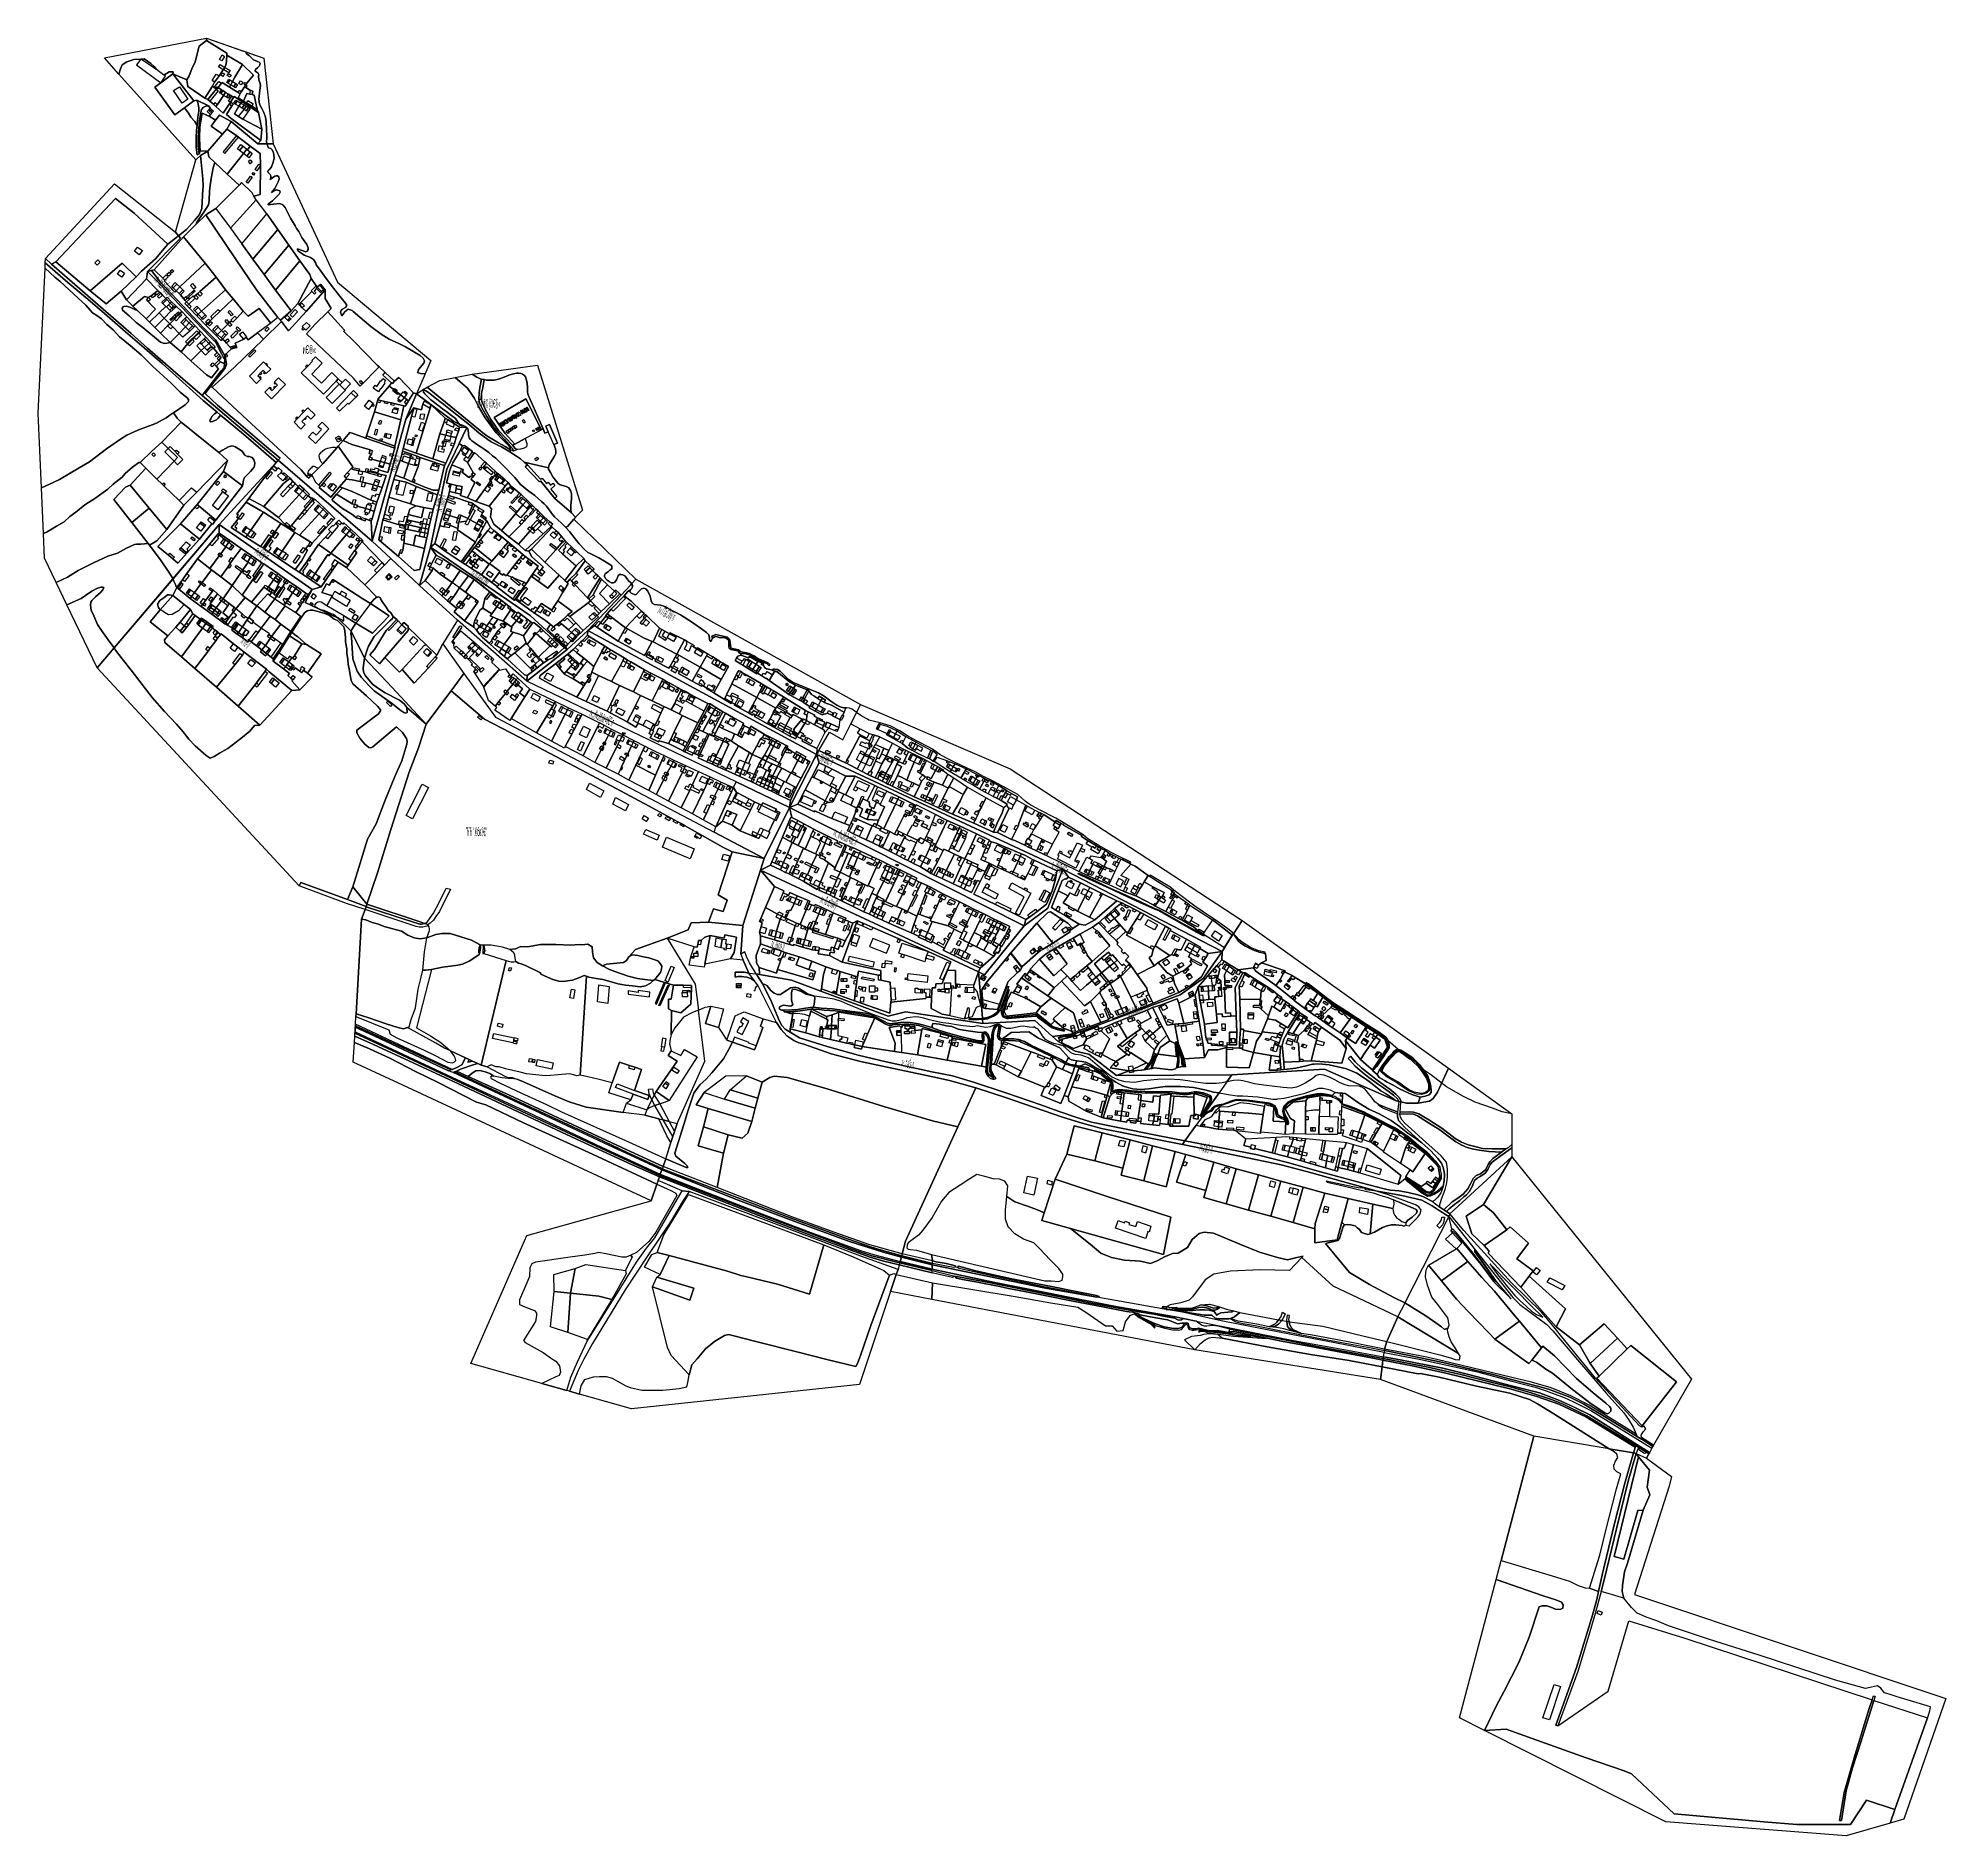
# Model space of a CAD drawing. Extents: x -0.0117 to 0.0179, y -0.0158 to 0.0121.
import ezdxf

# ---------------------------------------------------------------- set-up
doc = ezdxf.new("R2010")
doc.units = 0
doc.header["$MEASUREMENT"] = 0
doc.linetypes.add('DASHED', pattern=[0.75, 0.5, -0.25])
doc.linetypes.add('DOT', pattern=[1, 0, -1])
doc.layers.get('0').update_dxf_attribs({"linetype": 'CONTINUOUS'})

msp = doc.modelspace()

# ---------------------------------------------------------------- texts
at = {"color": 7}
for s, rotation, width, p in [('г«. “зЁвҐ«мбЄ\xa0п', 312.8, 0.216667, (-0.009906, 0.008371)), ('г«.Є®«м\xad\xa0п', 75, 0.227273, (-0.006142, 0.005402)), ('г«. ‘®ўе®§\xad\xa0п', 78.9, 0.192308, (-0.005416, 0.004788)), ('г«.Ќ®ў\xa0п', 324.8, 0.25, (-0.008346, 0.004147)), ('г«.ѓҐ®«®Ј®ў', 326, 0.227273, (-0.005, 0.003786)), ('г«.ЃҐаҐЈ®ў\xa0п', 331.5, 0.208333, (-0.002088, 0.003217)), ('г«.‹Ґб\xad\xa0п', 320.9, 0.166667, (-0.008567, 0.002751)), ('г«.‚®«Ј®Ја\xa0¤бЄ\xa0п', 335.7, 0.21875, (-0.00315, 0.001614)), ('г«.‘®ўҐвбЄ\xa0п', 333.7, 0.208333, (0.000364, 0.00096)), ('г«. ‚®«Ј®Ја\xa0¤бЄ\xa0п', 335.2, 0.205882, (0.000635, -0.000239)), ('г«.‘®ўҐвбЄ\xa0п', 333.7, 0.208333, (0.004009, -0.00074)), ('г«. Љ\xa0аЎлиҐў\xa0', 337.4, 0.192308, (0.000433, -0.00128)), ('г«. Ља\xa0б\xad\xa0п', 343, 0.181818, (-0.000331, -0.001972)), ('г«.Ља\xa0б\xad\xa0п', 30.5, 0.2, (0.003982, -0.002056)), ('г«.Љ®®ЇҐа\xa0вЁў\xad\xa0п', 21.4, 0.1875, (0.005232, -0.003074)), ('г«. ‡\xa0аҐз\xad\xa0п', 347.9, 0.166667, (0.001699, -0.003823)), ('г«.‡\xa0аҐз\xad\xa0п', 346, 0.181818, (0.006326, -0.005134))]:
    msp.add_text(s, height=0.000135, rotation=rotation, dxfattribs=dict(at, width=width)).set_placement(p)
for s, width, p in [('иЄ®«\xa0', 0.35, (-0.007587, 0.007238)), ('аҐз\xad®© ў®Є§\xa0«', 0.230769, (-0.004881, 0.006403))]:
    msp.add_text(s, height=0.000135, dxfattribs=dict(at, width=width)).set_placement(p)
at = {"color": 1, "width": 0.229167}
msp.add_text('’ЋЋ "‚®бв®Є"', height=0.00013575, dxfattribs=at).set_placement((-0.005059, -0.000247))

# ---------------------------------------------------------------- linework, layer by layer
at = {"color": 6, "linetype": 'DASHED'}
msp.add_lwpolyline([(-0.010665, 0.011831), (-0.009079, 0.012138), (-0.008189, 0.011827), (-0.008049, 0.010496), (-0.007049, 0.008352), (-0.0056, 0.007137), (-0.005678, 0.006953), (-0.00569, 0.006927), (-0.005822, 0.006617), (-0.005721, 0.006686), (-0.005658, 0.00672), (-0.00546, 0.006826), (-0.00522, 0.006873), (-0.004959, 0.006924), (-0.003943, 0.007065), (-0.003243, 0.004811), (-0.003352, 0.004702), (-0.00338, 0.004674), (-0.002416, 0.00374), (0.001068, 0.001797), (0.003394, 0.000796), (0.006995, -0.001555), (0.010195, -0.00385), (0.01118, -0.004557), (0.011178, -0.005034), (0.01118, -0.005083), (0.011177, -0.005226), (0.012351, -0.006677), (0.013967, -0.008674), (0.013379, -0.009701), (0.013353, -0.009746), (0.013318, -0.009808), (0.013303, -0.009833), (0.013266, -0.009898), (0.013655, -0.010183), (0.013618, -0.010335), (0.013081, -0.012017), (0.017914, -0.013628), (0.017261, -0.015504), (0.017048, -0.015566), (0.016368, -0.015762), (0.013566, -0.015544), (0.010754, -0.014129), (0.010366, -0.013933), (0.010934, -0.011781), (0.01101, -0.011491), (0.01152, -0.009559), (0.009138, -0.008681), (0.006259, -0.008217), (0.002178, -0.007436), (0.001537, -0.007313), (0.001054, -0.008755), (-0.002487, -0.009134), (-0.003294, -0.008906), (-0.003448, -0.008863), (-0.003491, -0.00885), (-0.003877, -0.008741), (-0.004981, -0.008429), (-0.004112, -0.006446), (-0.002178, -0.005909), (-0.006034, -0.004112), (-0.006803, -0.003754), (-0.006786, -0.003451), (-0.00678, -0.003351), (-0.006778, -0.003303), (-0.006776, -0.003282), (-0.006772, -0.003213), (-0.006771, -0.003192), (-0.00677, -0.003163), (-0.006763, -0.003046), (-0.00676, -0.003004), (-0.006676, -0.001537), (-0.006619, -0.001386), (-0.006906, -0.00129), (-0.007642, -0.001016), (-0.010779, 0.002365), (-0.011249, 0.003344), (-0.011415, 0.003689), (-0.011597, 0.004066), (-0.011613, 0.004448), (-0.011644, 0.005157), (-0.011694, 0.006318), (-0.011587, 0.008566), (-0.011584, 0.008652), (-0.011582, 0.008716), (-0.010511, 0.009875), (-0.009561, 0.009125), (-0.009248, 0.010248), (-0.010441, 0.011581)], close=True, dxfattribs=at)
at = {"color": 7, "linetype": 'DOT'}
for points in [[(-0.009079, 0.012138), (-0.009079, 0.012104), (-0.009195, 0.012012), (-0.009258, 0.011773), (-0.009311, 0.011662), (-0.009348, 0.011555), (-0.009387, 0.011493), (-0.009602, 0.011583), (-0.009598, 0.011617), (-0.00966, 0.011613), (-0.009742, 0.011562), (-0.009859, 0.011651), (-0.009895, 0.011697), (-0.009945, 0.011745), (-0.010047, 0.011819), (-0.0101, 0.011814), (-0.01021, 0.011805), (-0.01032, 0.011772), (-0.01039, 0.011723), (-0.010414, 0.011662), (-0.010441, 0.011581), (-0.010665, 0.011831)], [(-0.009079, 0.012138), (-0.008508, 0.011938), (-0.008472, 0.011926), (-0.008459, 0.011894), (-0.008421, 0.01187), (-0.008351, 0.011801), (-0.008288, 0.011776), (-0.008264, 0.011765), (-0.00825, 0.011748), (-0.008258, 0.011707), (-0.008288, 0.011676), (-0.008322, 0.011649), (-0.008325, 0.011625), (-0.008281, 0.011594), (-0.00827, 0.011574), (-0.008273, 0.011546), (-0.00827, 0.011491), (-0.00825, 0.011432), (-0.008244, 0.011396), (-0.008246, 0.011372), (-0.008261, 0.011282), (-0.008269, 0.01119), (-0.00826, 0.011115), (-0.008229, 0.011055), (-0.008191, 0.010985), (-0.008167, 0.01091), (-0.008153, 0.010839), (-0.008151, 0.010721), (-0.008147, 0.01062), (-0.008144, 0.010582), (-0.008151, 0.010537), (-0.008146, 0.010496), (-0.008172, 0.010496), (-0.008282, 0.010498), (-0.008238, 0.010551), (-0.008223, 0.010724), (-0.008276, 0.010982), (-0.008293, 0.011031), (-0.008342, 0.011255), (-0.008371, 0.011263), (-0.008361, 0.011316), (-0.008398, 0.011325), (-0.008469, 0.01137), (-0.008451, 0.011394), (-0.008475, 0.01141), (-0.008457, 0.011438), (-0.008354, 0.011564), (-0.008524, 0.011731), (-0.008765, 0.011876), (-0.008766, 0.011906), (-0.009079, 0.012104)], [(-0.010441, 0.011581), (-0.010414, 0.011662), (-0.01039, 0.011723), (-0.01032, 0.011772), (-0.01021, 0.011805), (-0.0101, 0.011814), (-0.010168, 0.011723), (-0.009792, 0.011444), (-0.009885, 0.011376), (-0.009572, 0.010949), (-0.009423, 0.011059), (-0.009362, 0.010974), (-0.009326, 0.010913), (-0.009262, 0.010843), (-0.009227, 0.010782), (-0.009237, 0.01071), (-0.009243, 0.010598), (-0.009243, 0.010528), (-0.009241, 0.010445), (-0.009225, 0.010329), (-0.009195, 0.010343), (-0.009179, 0.010387), (-0.00906, 0.010383), (-0.009176, 0.010316), (-0.009248, 0.010248)], [(-0.00972, 0.011546), (-0.009742, 0.011562), (-0.009859, 0.011651), (-0.0101, 0.011814), (-0.010168, 0.011723), (-0.009792, 0.011444)], [(-0.0101, 0.011814), (-0.010047, 0.011819), (-0.009945, 0.011745), (-0.009895, 0.011697), (-0.009859, 0.011651)], [(-0.009792, 0.011444), (-0.00972, 0.011546), (-0.009742, 0.011562), (-0.00966, 0.011613), (-0.009598, 0.011617), (-0.009602, 0.011583)], [(-0.009602, 0.011583), (-0.009387, 0.011493), (-0.009369, 0.01139), (-0.009107, 0.011206), (-0.009059, 0.011186), (-0.009028, 0.01116), (-0.008969, 0.011109), (-0.008936, 0.011079), (-0.008823, 0.010975), (-0.008729, 0.011116), (-0.00872, 0.01111), (-0.008688, 0.011088), (-0.008731, 0.011021), (-0.008773, 0.010953), (-0.008696, 0.01089), (-0.008238, 0.010551), (-0.008282, 0.010498), (-0.0087, 0.010847), (-0.0087, 0.010847), (-0.008878, 0.010941), (-0.00894, 0.010867), (-0.009042, 0.010925), (-0.009021, 0.010952), (-0.008974, 0.011005), (-0.009026, 0.011051), (-0.00905, 0.011089), (-0.009231, 0.011173), (-0.009277, 0.011167)], [(-0.009107, 0.011206), (-0.008989, 0.011392), (-0.008963, 0.011372), (-0.008943, 0.011356), (-0.008922, 0.011382), (-0.008903, 0.011367), (-0.008848, 0.011438), (-0.008839, 0.011449), (-0.008725, 0.011378), (-0.008591, 0.011292), (-0.008559, 0.011272), (-0.008588, 0.011213), (-0.008509, 0.011162), (-0.008462, 0.011134), (-0.008378, 0.011082), (-0.008293, 0.011031), (-0.008276, 0.010982), (-0.008535, 0.011154), (-0.008652, 0.011234), (-0.00866, 0.011219), (-0.008689, 0.011237), (-0.008715, 0.011253), (-0.008739, 0.011269), (-0.008784, 0.011297), (-0.008826, 0.011324), (-0.008848, 0.011338), (-0.008885, 0.011362), (-0.008933, 0.011344), (-0.009059, 0.011186)], [(-0.008475, 0.01141), (-0.008451, 0.011394), (-0.008469, 0.01137), (-0.008398, 0.011325), (-0.008361, 0.011316), (-0.008371, 0.011263), (-0.008407, 0.01127), (-0.008456, 0.011279), (-0.008509, 0.011162), (-0.008588, 0.011213), (-0.008559, 0.011272), (-0.008537, 0.011309), (-0.008491, 0.011383)], [(-0.008509, 0.011162), (-0.008456, 0.011279), (-0.008407, 0.01127), (-0.008371, 0.011263), (-0.008342, 0.011255), (-0.008293, 0.011031), (-0.008378, 0.011082), (-0.008462, 0.011134)], [(-0.009423, 0.011059), (-0.009277, 0.011167), (-0.009231, 0.011173), (-0.009213, 0.011121), (-0.009201, 0.011051), (-0.009201, 0.011007), (-0.009217, 0.010913), (-0.009227, 0.010782), (-0.009262, 0.010843), (-0.009326, 0.010913), (-0.009362, 0.010974)], [(-0.00905, 0.011089), (-0.009026, 0.011051), (-0.009073, 0.010998), (-0.009021, 0.010952), (-0.009042, 0.010925), (-0.009151, 0.010973), (-0.009183, 0.010764), (-0.009191, 0.010588), (-0.009183, 0.010467), (-0.009179, 0.010387), (-0.009195, 0.010343), (-0.00921, 0.010461), (-0.009209, 0.010596), (-0.009201, 0.010745), (-0.009183, 0.010891), (-0.009165, 0.011009), (-0.009157, 0.011033), (-0.009135, 0.011061), (-0.009094, 0.011085)], [(-0.008584, 0.010924), (-0.008495, 0.011031), (-0.008459, 0.011009), (-0.008429, 0.01106), (-0.008401, 0.011044), (-0.008519, 0.010881)], [(-0.008878, 0.010941), (-0.0087, 0.010847), (-0.008764, 0.010728), (-0.008832, 0.01065), (-0.00901, 0.010774), (-0.00894, 0.010867)], [(-0.0087, 0.010847), (-0.008282, 0.010498), (-0.008172, 0.010496), (-0.008146, 0.010496), (-0.008118, 0.010436), (-0.008083, 0.010425), (-0.008068, 0.010408), (-0.008047, 0.010373), (-0.008035, 0.010332), (-0.008033, 0.010273), (-0.008044, 0.010212), (-0.008074, 0.010142), (-0.008099, 0.010105), (-0.008129, 0.010079), (-0.008131, 0.010067), (-0.008125, 0.010053), (-0.008091, 0.010024), (-0.008083, 0.010001), (-0.008083, 0.009968), (-0.008093, 0.009942), (-0.008023, 0.009997), (-0.008, 0.010001), (-0.007978, 0.010001), (-0.007959, 0.009985), (-0.007954, 0.009957), (-0.007969, 0.009906), (-0.00802, 0.009807), (-0.008071, 0.009742), (-0.008035, 0.00977), (-0.007994, 0.009785), (-0.007943, 0.009771), (-0.007939, 0.009747), (-0.007951, 0.009719), (-0.008059, 0.009613), (-0.008093, 0.009588), (-0.008122, 0.009561), (-0.008122, 0.009549), (-0.008039, 0.00956), (-0.007942, 0.009572), (-0.007898, 0.009553), (-0.007861, 0.009508), (-0.007779, 0.009343), (-0.007706, 0.009226), (-0.007682, 0.009185), (-0.007647, 0.009135), (-0.007601, 0.009043), (-0.007526, 0.008938), (-0.007501, 0.008884), (-0.007502, 0.008857), (-0.00752, 0.008833), (-0.00754, 0.00882), (-0.007668, 0.008869), (-0.007669, 0.008855), (-0.007653, 0.008831), (-0.007563, 0.008772), (-0.007469, 0.008732), (-0.007421, 0.008704), (-0.007383, 0.008646), (-0.007377, 0.008622), (-0.007327, 0.008554), (-0.007252, 0.008445), (-0.007146, 0.008303), (-0.007033, 0.00816), (-0.00691, 0.008003), (-0.006907, 0.007979), (-0.006922, 0.007958), (-0.006981, 0.007927), (-0.006991, 0.00791), (-0.007001, 0.007887), (-0.006981, 0.007831), (-0.006936, 0.007892), (-0.006884, 0.007932), (-0.006822, 0.007913), (-0.006806, 0.007898), (-0.006531, 0.007661), (-0.006371, 0.007542), (-0.006245, 0.007467), (-0.006098, 0.0074), (-0.005993, 0.007349), (-0.005764, 0.007213), (-0.005717, 0.007172), (-0.005696, 0.007128), (-0.005707, 0.007093), (-0.005789, 0.006993), (-0.005798, 0.006969), (-0.005804, 0.006947), (-0.005761, 0.006932), (-0.00569, 0.006927), (-0.005822, 0.006617), (-0.00587, 0.006631), (-0.006094, 0.006873), (-0.006164, 0.006816), (-0.006309, 0.006947), (-0.006402, 0.007037), (-0.006431, 0.007061), (-0.006801, 0.007438), (-0.006951, 0.007584), (-0.006937, 0.007605), (-0.007198, 0.00789), (-0.007147, 0.007944), (-0.007239, 0.008097), (-0.007237, 0.008233), (-0.007312, 0.008318), (-0.007327, 0.008305), (-0.007362, 0.008271), (-0.00738, 0.008293), (-0.007457, 0.008409), (-0.007476, 0.008469), (-0.007632, 0.008683), (-0.007804, 0.008924), (-0.007974, 0.009168), (-0.008147, 0.009409), (-0.008309, 0.009631), (-0.008344, 0.009688), (-0.008249, 0.009714), (-0.008242, 0.010161), (-0.008248, 0.010349), (-0.008403, 0.010462), (-0.008587, 0.010603), (-0.008617, 0.010627), (-0.008764, 0.010728), (-0.008764, 0.010728)], [(-0.009248, 0.010248), (-0.009176, 0.010316), (-0.009137, 0.009957), (-0.009134, 0.009853), (-0.009134, 0.009825), (-0.009137, 0.009795), (-0.009155, 0.009493), (-0.009189, 0.009402), (-0.009265, 0.009307), (-0.009393, 0.00917), (-0.009515, 0.00907), (-0.009561, 0.009125)], [(-0.008952, 0.010208), (-0.008761, 0.010027), (-0.008574, 0.009857), (-0.008934, 0.009496), (-0.009092, 0.009394), (-0.009244, 0.009251), (-0.009231, 0.009281), (-0.009132, 0.009423), (-0.009052, 0.009549), (-0.00904, 0.009618), (-0.009036, 0.00977), (-0.00902, 0.009888), (-0.00901, 0.009962), (-0.008976, 0.010124)], [(-0.010407, 0.008213), (-0.010172, 0.008436), (-0.010089, 0.008521), (-0.009875, 0.008713), (-0.009682, 0.008939), (-0.009515, 0.00907), (-0.009487, 0.009036), (-0.009995, 0.008518), (-0.010005, 0.008434), (-0.010011, 0.008402), (-0.010324, 0.008079)], [(-0.011584, 0.008652), (-0.011232, 0.008348), (-0.010955, 0.008111), (-0.010707, 0.0079), (-0.010336, 0.00758), (-0.010049, 0.00733), (-0.009771, 0.007089), (-0.009132, 0.006516), (-0.008916, 0.006333), (-0.008955, 0.006308), (-0.008997, 0.006266), (-0.009014, 0.00623), (-0.009026, 0.006213), (-0.009028, 0.006193), (-0.009014, 0.006181), (-0.008987, 0.006187), (-0.008926, 0.006216), (-0.0089, 0.006239), (-0.008877, 0.006268), (-0.008864, 0.006289), (-0.008509, 0.005992), (-0.007999, 0.005554), (-0.008883, 0.00459), (-0.009601, 0.003748), (-0.009677, 0.003866), (-0.009787, 0.004024), (-0.009967, 0.004268), (-0.00985, 0.004339), (-0.009695, 0.004511), (-0.009431, 0.004888), (-0.009233, 0.005093), (-0.008757, 0.005584), (-0.008816, 0.005414), (-0.009225, 0.004899), (-0.009484, 0.004602), (-0.009834, 0.004249), (-0.009673, 0.004115), (-0.009603, 0.004058), (-0.009524, 0.003992), (-0.009191, 0.004364), (-0.008996, 0.0046), (-0.008985, 0.004593), (-0.008951, 0.00464), (-0.008938, 0.004656), (-0.008524, 0.005192), (-0.008515, 0.005212), (-0.008507, 0.005281), (-0.008498, 0.005302), (-0.008491, 0.00532), (-0.008443, 0.005364), (-0.008398, 0.005412), (-0.008349, 0.005477), (-0.008337, 0.005503), (-0.008332, 0.005549), (-0.008346, 0.005593), (-0.008375, 0.00563), (-0.008418, 0.005643), (-0.00845, 0.005646), (-0.008488, 0.005668), (-0.00853, 0.005726), (-0.008585, 0.005765), (-0.008637, 0.005796), (-0.00866, 0.005806), (-0.008686, 0.00581), (-0.008738, 0.005794), (-0.008832, 0.005742), (-0.00889, 0.005705), (-0.009474, 0.006178), (-0.009537, 0.006242), (-0.009593, 0.006325), (-0.009414, 0.006445), (-0.009365, 0.006494), (-0.009359, 0.006506), (-0.009359, 0.006531), (-0.009381, 0.006558), (-0.00949, 0.006646), (-0.009637, 0.006789), (-0.009914, 0.007042), (-0.010097, 0.007225), (-0.010268, 0.007368), (-0.010433, 0.007505), (-0.010528, 0.00761), (-0.010627, 0.007693), (-0.010711, 0.00778), (-0.010782, 0.007833), (-0.010853, 0.007877), (-0.010956, 0.007993), (-0.011075, 0.008103), (-0.011357, 0.008368), (-0.011436, 0.008429), (-0.011587, 0.008566)], [(-0.011487, 0.008631), (-0.011419, 0.008664), (-0.010888, 0.008219), (-0.010638, 0.008014), (-0.010407, 0.008213), (-0.010324, 0.008079), (-0.010223, 0.007981), (-0.010145, 0.007905), (-0.010271, 0.007965), (-0.010326, 0.00798), (-0.010368, 0.007971), (-0.01039, 0.007947), (-0.010387, 0.007916), (-0.010283, 0.007828), (-0.010173, 0.007724), (-0.010069, 0.007648), (-0.009795, 0.007422), (-0.009737, 0.007398), (-0.009698, 0.007404), (-0.009645, 0.007414), (-0.009476, 0.007268), (-0.009323, 0.007132), (-0.009082, 0.006915), (-0.009006, 0.006868), (-0.008897, 0.007005), (-0.00893, 0.007048), (-0.008864, 0.007116), (-0.008803, 0.007081), (-0.008809, 0.007028), (-0.008851, 0.006976), (-0.008988, 0.006798), (-0.009146, 0.006592), (-0.009597, 0.006982), (-0.009995, 0.007328), (-0.010252, 0.007555), (-0.010644, 0.007898)], [(-0.010011, 0.008402), (-0.009835, 0.008223), (-0.009876, 0.008183), (-0.009891, 0.008174), (-0.009939, 0.00814), (-0.00998, 0.008114), (-0.010042, 0.008131), (-0.010223, 0.007981), (-0.010324, 0.008079)], [(-0.009995, 0.008518), (-0.009816, 0.008337), (-0.009789, 0.008304), (-0.009596, 0.008105), (-0.009017, 0.007497), (-0.008937, 0.007415), (-0.008912, 0.007367), (-0.008883, 0.00731), (-0.008843, 0.007231), (-0.008817, 0.007184), (-0.008797, 0.007157), (-0.008803, 0.007081), (-0.008864, 0.007116), (-0.008892, 0.007142), (-0.008855, 0.00718), (-0.008878, 0.007202), (-0.008869, 0.007211), (-0.008888, 0.007234), (-0.008914, 0.007261), (-0.008972, 0.007325), (-0.008949, 0.007348), (-0.009021, 0.00742), (-0.009092, 0.007497), (-0.009178, 0.007591), (-0.009255, 0.007674), (-0.009323, 0.007747), (-0.009387, 0.007814), (-0.009465, 0.007894), (-0.009552, 0.007979), (-0.009623, 0.008048), (-0.009694, 0.008117), (-0.009713, 0.008099), (-0.009764, 0.008151), (-0.009764, 0.008151), (-0.009792, 0.00818), (-0.009809, 0.008197), (-0.009835, 0.008223), (-0.010011, 0.008402), (-0.010005, 0.008434)], [(-0.009935, 0.008531), (-0.009891, 0.00854), (-0.009759, 0.008415), (-0.009728, 0.008384), (-0.00974, 0.008372), (-0.009575, 0.008198), (-0.009553, 0.008219), (-0.009507, 0.008174), (-0.009486, 0.008153), (-0.009438, 0.008096), (-0.009413, 0.008067), (-0.00939, 0.008046), (-0.009419, 0.008021), (-0.009382, 0.007984), (-0.009345, 0.007946), (-0.009233, 0.00783), (-0.009093, 0.007686), (-0.00893, 0.007525), (-0.008858, 0.007448), (-0.008835, 0.007467), (-0.008799, 0.007433), (-0.008771, 0.007404), (-0.008695, 0.007316), (-0.008804, 0.007216), (-0.008906, 0.007399), (-0.008944, 0.007456), (-0.009122, 0.007639), (-0.009453, 0.007989), (-0.009798, 0.008354)], [(-0.007457, 0.008409), (-0.00738, 0.008293), (-0.007457, 0.008218), (-0.007446, 0.008207), (-0.007649, 0.008005), (-0.007662, 0.008021)], [(-0.010042, 0.008131), (-0.00998, 0.008114), (-0.010015, 0.008083), (-0.009984, 0.008049), (-0.009959, 0.008021), (-0.009874, 0.007931), (-0.010018, 0.007783), (-0.010145, 0.007905), (-0.010223, 0.007981)], [(-0.009419, 0.008021), (-0.00939, 0.008046), (-0.009356, 0.008009), (-0.009382, 0.007984)], [(-0.009413, 0.008067), (-0.00938, 0.0081), (-0.009368, 0.008112), (-0.009344, 0.008089), (-0.00939, 0.008046)], [(-0.010368, 0.007971), (-0.010326, 0.00798), (-0.010271, 0.007965), (-0.010145, 0.007905), (-0.010018, 0.007783), (-0.009966, 0.007732), (-0.009884, 0.007648), (-0.009793, 0.00756), (-0.009645, 0.007414), (-0.009698, 0.007404), (-0.009737, 0.007398), (-0.009795, 0.007422), (-0.010069, 0.007648), (-0.010173, 0.007724), (-0.010283, 0.007828), (-0.010387, 0.007916), (-0.01039, 0.007947)], [(-0.009966, 0.007732), (-0.009817, 0.007873), (-0.009739, 0.007794), (-0.009884, 0.007648)], [(-0.009884, 0.007648), (-0.009739, 0.007794), (-0.009652, 0.007704), (-0.009684, 0.007671), (-0.009793, 0.00756)], [(-0.009817, 0.007873), (-0.00971, 0.007973), (-0.009703, 0.007966), (-0.009652, 0.007915), (-0.009636, 0.007899), (-0.009739, 0.007794)], [(-0.009793, 0.00756), (-0.009684, 0.007671), (-0.009637, 0.007625), (-0.009605, 0.007658), (-0.009508, 0.007555), (-0.009645, 0.007414)], [(-0.009409, 0.007658), (-0.009358, 0.007609), (-0.009339, 0.00759), (-0.009448, 0.007496), (-0.009508, 0.007555)], [(-0.00918, 0.007413), (-0.009158, 0.00739), (-0.00911, 0.007338), (-0.009163, 0.007289), (-0.00923, 0.007365)], [(-0.00829, 0.007563), (-0.008195, 0.007467), (-0.008653, 0.007027), (-0.008995, 0.006719), (-0.009023, 0.006726), (-0.008981, 0.006778), (-0.00895, 0.006819), (-0.008863, 0.006921), (-0.008793, 0.00702), (-0.008773, 0.007079), (-0.008779, 0.007143), (-0.008804, 0.007216), (-0.008695, 0.007316), (-0.008611, 0.007338), (-0.008636, 0.007404), (-0.008504, 0.007465), (-0.008466, 0.007496), (-0.008432, 0.007457)], [(-0.00893, 0.007525), (-0.008909, 0.007541), (-0.008855, 0.007487), (-0.008835, 0.007467), (-0.008858, 0.007448)], [(-0.009163, 0.007289), (-0.00911, 0.007338), (-0.009069, 0.007294), (-0.009046, 0.007269), (-0.009096, 0.00722)], [(-0.00522, 0.006873), (-0.004959, 0.006924), (-0.004887, 0.006879), (-0.004818, 0.006847), (-0.004818, 0.00682), (-0.00484, 0.006715), (-0.004851, 0.006626), (-0.004852, 0.006536), (-0.004843, 0.006475), (-0.004809, 0.006401), (-0.004731, 0.006267), (-0.004614, 0.006092), (-0.004524, 0.005983), (-0.004455, 0.005911), (-0.004385, 0.005828), (-0.004334, 0.005769), (-0.004316, 0.005729), (-0.004363, 0.005751), (-0.00437, 0.005783), (-0.004415, 0.005835), (-0.004498, 0.005918), (-0.004585, 0.006014), (-0.004659, 0.006112), (-0.004756, 0.006244), (-0.004854, 0.006413), (-0.004922, 0.006547), (-0.004962, 0.006608), (-0.005029, 0.006704)], [(-0.004772, 0.006838), (-0.004734, 0.006831), (-0.004673, 0.006831), (-0.004619, 0.006831), (-0.004547, 0.006843), (-0.004462, 0.006874), (-0.004413, 0.006897), (-0.004373, 0.006914), (-0.004319, 0.00693), (-0.00427, 0.006937), (-0.004232, 0.00694), (-0.004205, 0.006935), (-0.004176, 0.006922), (-0.004144, 0.0069), (-0.004131, 0.006881), (-0.004115, 0.006832), (-0.004104, 0.006783), (-0.004101, 0.006714), (-0.004097, 0.006648), (-0.004095, 0.006617), (-0.004077, 0.006574), (-0.003856, 0.006074), (-0.003884, 0.006059), (-0.004124, 0.006538), (-0.004619, 0.00625), (-0.004444, 0.006002), (-0.004295, 0.005838), (-0.004334, 0.005819), (-0.004547, 0.00605), (-0.004663, 0.006212), (-0.004749, 0.006368), (-0.004805, 0.006488), (-0.004814, 0.006519), (-0.004814, 0.006546), (-0.004811, 0.006629), (-0.004795, 0.006712)], [(-0.009104, 0.006624), (-0.009023, 0.006726), (-0.008995, 0.006719), (-0.008524, 0.006283), (-0.007907, 0.005715), (-0.00761, 0.005439), (-0.007529, 0.00534), (-0.007494, 0.005308), (-0.007469, 0.005335), (-0.007448, 0.005363), (-0.007387, 0.005249), (-0.00734, 0.005202), (-0.007316, 0.005181), (-0.007332, 0.005163), (-0.007149, 0.005013), (-0.007017, 0.005174), (-0.006973, 0.005159), (-0.007063, 0.005061), (-0.007138, 0.004973), (-0.007119, 0.004957), (-0.006969, 0.00484), (-0.006826, 0.004749), (-0.006752, 0.004696), (-0.006699, 0.004676), (-0.006682, 0.004669), (-0.006618, 0.004647), (-0.006608, 0.004676), (-0.00655, 0.004651), (-0.006523, 0.004642), (-0.006508, 0.004332), (-0.007968, 0.005588), (-0.007936, 0.005619), (-0.008151, 0.005797), (-0.008587, 0.006166), (-0.008909, 0.006443)], [(-0.00587, 0.006631), (-0.005822, 0.006617), (-0.00599, 0.006224), (-0.006508, 0.004332), (-0.006523, 0.004642), (-0.00651, 0.004679), (-0.006478, 0.004793), (-0.006447, 0.004898), (-0.006435, 0.004936), (-0.006396, 0.00505), (-0.006355, 0.005164), (-0.006293, 0.005348), (-0.006368, 0.005366), (-0.006412, 0.005376), (-0.006426, 0.005381), (-0.006424, 0.005394), (-0.006413, 0.005439), (-0.006269, 0.005398), (-0.006231, 0.005526), (-0.006195, 0.005648), (-0.006187, 0.005674), (-0.006158, 0.005774), (-0.006157, 0.005808), (-0.006067, 0.006214), (-0.006017, 0.00643), (-0.005997, 0.006426), (-0.005977, 0.006459), (-0.005945, 0.00651)], [(-0.00599, 0.006224), (-0.005822, 0.006617), (-0.00524, 0.00619), (-0.005171, 0.006153), (-0.00516, 0.006142), (-0.005148, 0.006132), (-0.00513, 0.006126), (-0.005113, 0.006123), (-0.005099, 0.006124), (-0.005076, 0.006115), (-0.005041, 0.006096), (-0.005152, 0.006099), (-0.005234, 0.006151), (-0.005343, 0.006221), (-0.005376, 0.006242), (-0.005595, 0.006445), (-0.005697, 0.006508), (-0.005723, 0.006464), (-0.005744, 0.006368), (-0.005862, 0.0064)], [(-0.005822, 0.006617), (-0.005721, 0.006686), (-0.005698, 0.006677), (-0.005714, 0.006664), (-0.005714, 0.006646), (-0.005685, 0.006613), (-0.005598, 0.006527), (-0.005468, 0.006426), (-0.005417, 0.006386), (-0.005345, 0.006332), (-0.00528, 0.006281), (-0.005215, 0.006234), (-0.005197, 0.006205), (-0.00518, 0.006177), (-0.005146, 0.006143), (-0.005171, 0.006153), (-0.00524, 0.00619)], [(-0.011644, 0.005157), (-0.01153, 0.005209), (-0.011363, 0.005288), (-0.011058, 0.005471), (-0.010897, 0.005565), (-0.010631, 0.005763), (-0.010418, 0.005916), (-0.01032, 0.005977), (-0.010148, 0.006054), (-0.010063, 0.006087), (-0.009924, 0.006135), (-0.009857, 0.006162), (-0.009708, 0.006244), (-0.009612, 0.006313), (-0.009593, 0.006325), (-0.009537, 0.006242), (-0.009474, 0.006178), (-0.009775, 0.005868), (-0.009932, 0.005726), (-0.010109, 0.005551), (-0.010131, 0.005553), (-0.010231, 0.00548), (-0.010344, 0.005379), (-0.01039, 0.005324), (-0.01053, 0.005214), (-0.01061, 0.005139), (-0.010815, 0.004993), (-0.01097, 0.004895), (-0.011107, 0.004782), (-0.011202, 0.004712), (-0.01129, 0.004633), (-0.011411, 0.004564), (-0.011478, 0.004521), (-0.011552, 0.004478), (-0.011613, 0.004448)], [(-0.008916, 0.006333), (-0.008864, 0.006289), (-0.008877, 0.006268), (-0.0089, 0.006239), (-0.008926, 0.006216), (-0.008987, 0.006187), (-0.009014, 0.006181), (-0.009028, 0.006193), (-0.009026, 0.006213), (-0.009014, 0.00623), (-0.008997, 0.006266), (-0.008955, 0.006308)], [(-0.005152, 0.006099), (-0.005041, 0.006096), (-0.00516, 0.005845), (-0.005351, 0.005449), (-0.005606, 0.004239), (-0.005777, 0.003644), (-0.00622, 0.004061), (-0.006508, 0.004332), (-0.00599, 0.006224), (-0.005862, 0.0064), (-0.005865, 0.00639), (-0.005897, 0.006268), (-0.006027, 0.005772), (-0.006037, 0.00573), (-0.006051, 0.005677), (-0.006077, 0.005587), (-0.006151, 0.005354), (-0.006172, 0.005289), (-0.006252, 0.005014), (-0.00632, 0.004748), (-0.006335, 0.00469), (-0.006342, 0.004663), (-0.006409, 0.004353), (-0.006399, 0.004346), (-0.006099, 0.004093), (-0.005857, 0.003878), (-0.00577, 0.003889), (-0.005697, 0.004219), (-0.005664, 0.004382), (-0.005648, 0.004449), (-0.005634, 0.004517), (-0.005619, 0.004585), (-0.005598, 0.004675), (-0.005575, 0.004775), (-0.005563, 0.004826), (-0.005495, 0.00505), (-0.005473, 0.005123), (-0.005385, 0.005505), (-0.005369, 0.005543), (-0.005246, 0.005805), (-0.005234, 0.005845), (-0.005204, 0.005938), (-0.005172, 0.006038), (-0.00516, 0.006076)], [(-0.006157, 0.005808), (-0.006158, 0.005774), (-0.00661, 0.005931), (-0.006598, 0.005964), (-0.006393, 0.005891), (-0.006364, 0.005881)], [(-0.005041, 0.006096), (-0.005031, 0.006085), (-0.005019, 0.006054), (-0.005017, 0.005998), (-0.005016, 0.005979), (-0.005009, 0.005956), (-0.005003, 0.005936), (-0.004986, 0.005909), (-0.004962, 0.005889), (-0.00493, 0.005866), (-0.00489, 0.005836), (-0.004834, 0.0058), (-0.004773, 0.005757), (-0.004699, 0.005705), (-0.004641, 0.005657), (-0.004592, 0.005619), (-0.004548, 0.005578), (-0.004495, 0.005527), (-0.004449, 0.00548), (-0.004408, 0.005438), (-0.004356, 0.00538), (-0.004294, 0.005318), (-0.00425, 0.005264), (-0.004206, 0.005213), (-0.004161, 0.005173), (-0.004119, 0.00514), (-0.004078, 0.005109), (-0.004041, 0.00508), (-0.003986, 0.005038), (-0.003933, 0.004995), (-0.003882, 0.004948), (-0.003842, 0.004913), (-0.003812, 0.004881), (-0.003774, 0.004831), (-0.003725, 0.004767), (-0.003678, 0.004708), (-0.003634, 0.004665), (-0.003567, 0.004603), (-0.003509, 0.004546), (-0.003448, 0.004483), (-0.003357, 0.00437), (-0.003296, 0.004289), (-0.003217, 0.0042), (-0.003164, 0.004156), (-0.003116, 0.004136), (-0.003052, 0.004104), (-0.002992, 0.004075), (-0.002905, 0.004022), (-0.002823, 0.003969), (-0.002792, 0.003947), (-0.002788, 0.003925), (-0.002788, 0.003924), (-0.002788, 0.003919), (-0.002789, 0.003903), (-0.002814, 0.003885), (-0.002843, 0.003862), (-0.002871, 0.003842), (-0.002893, 0.003823), (-0.002903, 0.003803), (-0.002903, 0.003785), (-0.00289, 0.003754), (-0.002861, 0.003728), (-0.00283, 0.003707), (-0.002797, 0.003687), (-0.002766, 0.003683), (-0.002742, 0.003695), (-0.002719, 0.003731), (-0.002704, 0.003765), (-0.00269, 0.003797), (-0.002672, 0.003812), (-0.002651, 0.003815), (-0.002619, 0.00381), (-0.002588, 0.003794), (-0.002569, 0.003766), (-0.002529, 0.003708), (-0.00248, 0.003672), (-0.002501, 0.00365), (-0.002646, 0.003495), (-0.002664, 0.003512), (-0.002729, 0.003572), (-0.002748, 0.003553), (-0.002858, 0.003656), (-0.002951, 0.003743), (-0.002971, 0.003761), (-0.003003, 0.003792), (-0.003034, 0.00382), (-0.003091, 0.003874), (-0.003067, 0.003897), (-0.003202, 0.004027), (-0.003225, 0.004061), (-0.003336, 0.004166), (-0.003418, 0.004244), (-0.003479, 0.004302), (-0.003501, 0.004323), (-0.00352, 0.004341), (-0.003573, 0.004402), (-0.00362, 0.004461), (-0.003655, 0.004494), (-0.003714, 0.004547), (-0.00373, 0.004558), (-0.003735, 0.004564), (-0.003707, 0.004593), (-0.003753, 0.004633), (-0.003839, 0.004709), (-0.003908, 0.004775), (-0.003935, 0.004802), (-0.003965, 0.00483), (-0.00402, 0.004885), (-0.004106, 0.00497), (-0.004171, 0.005032), (-0.0042, 0.005057), (-0.004223, 0.005076), (-0.004298, 0.00514), (-0.004356, 0.005186), (-0.004401, 0.00524), (-0.004447, 0.005282), (-0.004552, 0.005374), (-0.004569, 0.005389), (-0.004594, 0.005414), (-0.004733, 0.005541), (-0.004759, 0.005565), (-0.004923, 0.005705), (-0.004932, 0.005691), (-0.00496, 0.00571), (-0.004953, 0.005723), (-0.005079, 0.005815), (-0.005107, 0.005813), (-0.00516, 0.005845)], [(-0.004295, 0.005838), (-0.004134, 0.005925), (-0.004112, 0.005849), (-0.004108, 0.00582), (-0.004114, 0.005795), (-0.004153, 0.005773), (-0.004208, 0.005759), (-0.00426, 0.005752), (-0.004291, 0.00577), (-0.004334, 0.005819)], [(-0.00889, 0.005705), (-0.008832, 0.005742), (-0.008738, 0.005794), (-0.008686, 0.00581), (-0.00866, 0.005806), (-0.008637, 0.005796), (-0.008585, 0.005765), (-0.00853, 0.005726), (-0.008488, 0.005668), (-0.00845, 0.005646), (-0.008418, 0.005643), (-0.008375, 0.00563), (-0.008346, 0.005593), (-0.008332, 0.005549), (-0.008337, 0.005503), (-0.008349, 0.005477), (-0.008398, 0.005412), (-0.008443, 0.005364), (-0.008491, 0.00532), (-0.008498, 0.005302), (-0.008507, 0.005281), (-0.008515, 0.005212), (-0.008524, 0.005192), (-0.008816, 0.005414), (-0.008757, 0.005584)], [(-0.007268, 0.005537), (-0.007285, 0.005538), (-0.007297, 0.005555), (-0.007309, 0.00557), (-0.007314, 0.00559), (-0.007325, 0.005612), (-0.007328, 0.005629), (-0.007331, 0.005655), (-0.007328, 0.005676), (-0.007312, 0.005695), (-0.007302, 0.005711), (-0.007282, 0.005724), (-0.007271, 0.005737), (-0.00725, 0.005756), (-0.007232, 0.005766), (-0.007198, 0.005777), (-0.007178, 0.005781), (-0.00715, 0.005786), (-0.007128, 0.005792), (-0.007108, 0.005792), (-0.007087, 0.005791), (-0.007059, 0.00578)], [(-0.006027, 0.005772), (-0.005828, 0.005699), (-0.005569, 0.005609), (-0.005369, 0.005543), (-0.005385, 0.005505), (-0.005504, 0.005542), (-0.005531, 0.005552), (-0.005764, 0.00563), (-0.005774, 0.005635), (-0.00581, 0.005649), (-0.005898, 0.00568), (-0.006037, 0.00573)], [(-0.00516, 0.005845), (-0.005107, 0.005813), (-0.005167, 0.005702), (-0.005257, 0.005548), (-0.005273, 0.005514), (-0.005311, 0.005417), (-0.005357, 0.005236), (-0.005286, 0.005218), (-0.005291, 0.005199), (-0.005311, 0.005204), (-0.005318, 0.005172), (-0.005297, 0.005166), (-0.00531, 0.005103), (-0.005326, 0.005042), (-0.005336, 0.005009), (-0.005344, 0.004982), (-0.005355, 0.004945), (-0.00541, 0.004765), (-0.005446, 0.00464), (-0.00546, 0.004573), (-0.005536, 0.004294), (-0.005606, 0.004239), (-0.005351, 0.005449)], [(-0.011613, 0.004448), (-0.011552, 0.004478), (-0.011478, 0.004521), (-0.011411, 0.004564), (-0.01129, 0.004633), (-0.011202, 0.004712), (-0.011107, 0.004782), (-0.01097, 0.004895), (-0.010815, 0.004993), (-0.01061, 0.005139), (-0.01053, 0.005214), (-0.01039, 0.005324), (-0.010344, 0.005379), (-0.010231, 0.00548), (-0.010131, 0.005553), (-0.010109, 0.005551), (-0.010023, 0.005463), (-0.010266, 0.005203), (-0.010339, 0.005168), (-0.010519, 0.004976), (-0.010241, 0.004623), (-0.009987, 0.004294), (-0.010098, 0.004283), (-0.010168, 0.004283), (-0.010199, 0.00428), (-0.010323, 0.004225), (-0.010464, 0.004146), (-0.01061, 0.004097), (-0.010836, 0.003994), (-0.011073, 0.003878), (-0.011238, 0.003774), (-0.011415, 0.003689), (-0.011597, 0.004066)], [(-0.007999, 0.005554), (-0.007999, 0.005554), (-0.008043, 0.0055), (-0.00807, 0.005466), (-0.008424, 0.004995), (-0.008464, 0.004935), (-0.008611, 0.004754), (-0.008591, 0.004739), (-0.008612, 0.004706), (-0.008583, 0.004686), (-0.008623, 0.004635), (-0.008697, 0.004542), (-0.008637, 0.004501), (-0.008473, 0.004391), (-0.008242, 0.00425), (-0.008203, 0.004226), (-0.008193, 0.00422), (-0.008181, 0.004212), (-0.008117, 0.004168), (-0.007977, 0.004072), (-0.007705, 0.003894), (-0.007641, 0.003849), (-0.007593, 0.003818), (-0.007461, 0.003731), (-0.007303, 0.003622), (-0.007439, 0.003579), (-0.008883, 0.00459)], [(-0.008043, 0.0055), (-0.007999, 0.005554), (-0.007968, 0.005588), (-0.006508, 0.004332), (-0.00622, 0.004061), (-0.006319, 0.003959), (-0.006357, 0.003999), (-0.006663, 0.004322), (-0.006648, 0.004339), (-0.006841, 0.004515), (-0.006949, 0.004614), (-0.006965, 0.004594), (-0.006987, 0.004616), (-0.007029, 0.004655), (-0.007058, 0.004624), (-0.007076, 0.004605), (-0.007116, 0.004563), (-0.007126, 0.004573), (-0.007187, 0.004511), (-0.007158, 0.004483), (-0.007236, 0.004395), (-0.007342, 0.004277), (-0.007486, 0.00407), (-0.00751, 0.004036), (-0.007531, 0.004007), (-0.007641, 0.003849), (-0.007705, 0.003894), (-0.007606, 0.00402), (-0.007515, 0.004192), (-0.007546, 0.004212), (-0.007504, 0.004266), (-0.007477, 0.00425), (-0.007442, 0.0043), (-0.007187, 0.00458), (-0.007115, 0.004659), (-0.007091, 0.004685), (-0.007252, 0.004843), (-0.007403, 0.004987), (-0.007409, 0.004979), (-0.007422, 0.004989), (-0.007443, 0.005007), (-0.007453, 0.004995), (-0.007503, 0.005033), (-0.007481, 0.005055), (-0.007563, 0.005137), (-0.007639, 0.005203), (-0.007659, 0.005179), (-0.007704, 0.005225), (-0.007741, 0.005257), (-0.007783, 0.005311), (-0.007875, 0.005392), (-0.007893, 0.005372), (-0.007922, 0.005398), (-0.00791, 0.005421), (-0.007966, 0.005472), (-0.007987, 0.005452)], [(-0.007448, 0.005363), (-0.007509, 0.005383), (-0.007504, 0.005398), (-0.0075, 0.00542), (-0.007489, 0.005434), (-0.007471, 0.005449), (-0.00746, 0.005462), (-0.007443, 0.005481), (-0.00743, 0.005493), (-0.007414, 0.005496), (-0.007402, 0.00549), (-0.007389, 0.005485), (-0.007372, 0.005475), (-0.007345, 0.005463)], [(-0.006151, 0.005354), (-0.006017, 0.005311), (-0.005889, 0.005252), (-0.005695, 0.005168), (-0.005562, 0.005125), (-0.005473, 0.005123), (-0.005495, 0.00505), (-0.005828, 0.00518), (-0.005984, 0.005246), (-0.006081, 0.005268), (-0.006172, 0.005289)], [(-0.006077, 0.005587), (-0.006042, 0.005574), (-0.005946, 0.005537), (-0.006017, 0.005311), (-0.006151, 0.005354)], [(-0.009431, 0.004888), (-0.009505, 0.00496), (-0.009315, 0.00516), (-0.009233, 0.005093)], [(-0.00531, 0.005103), (-0.00522, 0.005081), (-0.005135, 0.00506), (-0.005138, 0.005041), (-0.005031, 0.005003), (-0.004899, 0.004949), (-0.004695, 0.004875), (-0.004659, 0.004833), (-0.004676, 0.00471), (-0.004624, 0.004596), (-0.004505, 0.004495), (-0.004389, 0.004397), (-0.004241, 0.004283), (-0.004136, 0.004189), (-0.004078, 0.004175), (-0.00403, 0.004089), (-0.003854, 0.003933), (-0.003883, 0.003897), (-0.003906, 0.003868), (-0.003956, 0.003912), (-0.003935, 0.003944), (-0.004014, 0.004003), (-0.004076, 0.00405), (-0.004135, 0.004094), (-0.004172, 0.004122), (-0.004265, 0.004201), (-0.004308, 0.004238), (-0.004336, 0.004262), (-0.0044, 0.004317), (-0.004495, 0.004396), (-0.00455, 0.004441), (-0.00462, 0.004499), (-0.004676, 0.004545), (-0.004732, 0.004649), (-0.004754, 0.004664), (-0.004739, 0.00469), (-0.004811, 0.004739), (-0.0048, 0.004769), (-0.004777, 0.004801), (-0.004847, 0.004846), (-0.004919, 0.004892), (-0.004943, 0.004912), (-0.004955, 0.00492), (-0.005003, 0.004936), (-0.00505, 0.004951), (-0.005202, 0.005002), (-0.005235, 0.005013), (-0.005326, 0.005042)], [(-0.005208, 0.005145), (-0.005124, 0.005128), (-0.005135, 0.00506), (-0.00522, 0.005081)], [(-0.008424, 0.004995), (-0.00819, 0.004869), (-0.007965, 0.004699), (-0.007864, 0.004595), (-0.007808, 0.004549), (-0.00779, 0.004545), (-0.007805, 0.004529), (-0.007927, 0.004607), (-0.008004, 0.004657), (-0.008198, 0.004783), (-0.008242, 0.004808), (-0.008464, 0.004935)], [(-0.005834, 0.00488), (-0.005707, 0.004855), (-0.005743, 0.004693), (-0.005949, 0.004744), (-0.005923, 0.004826)], [(-0.004943, 0.004912), (-0.004919, 0.004892), (-0.004946, 0.004828), (-0.004982, 0.004754), (-0.005005, 0.004768)], [(-0.00417, 0.004895), (-0.004109, 0.004839), (-0.004093, 0.004824), (-0.00421, 0.004693), (-0.004284, 0.004758)], [(-0.008883, 0.00459), (-0.008887, 0.004458), (-0.008903, 0.004439), (-0.009028, 0.004288), (-0.009221, 0.004056), (-0.009386, 0.003829), (-0.009456, 0.003732), (-0.009518, 0.003649), (-0.009543, 0.003614), (-0.009551, 0.003625), (-0.009563, 0.003661), (-0.009586, 0.00371), (-0.009603, 0.003745)], [(-0.008887, 0.004458), (-0.00872, 0.00434), (-0.008736, 0.004317), (-0.008785, 0.004352), (-0.008811, 0.00437), (-0.008884, 0.004422), (-0.008903, 0.004439)], [(-0.008883, 0.00459), (-0.007439, 0.003579), (-0.007505, 0.003498), (-0.00754, 0.003524), (-0.007678, 0.003624), (-0.007807, 0.003711), (-0.007831, 0.003728), (-0.007855, 0.003744), (-0.007974, 0.003827), (-0.008192, 0.003977), (-0.008221, 0.003997), (-0.008379, 0.004105), (-0.008544, 0.004215), (-0.00872, 0.00434), (-0.008887, 0.004458)], [(-0.005948, 0.004583), (-0.005745, 0.00454), (-0.005749, 0.004519), (-0.005777, 0.004524), (-0.005787, 0.004477), (-0.005954, 0.004511)], [(-0.005681, 0.004527), (-0.005634, 0.004517), (-0.005648, 0.004449), (-0.005695, 0.004459)], [(-0.005665, 0.004594), (-0.005619, 0.004585), (-0.005634, 0.004517), (-0.005681, 0.004527)], [(-0.005133, 0.004737), (-0.005024, 0.004684), (-0.005045, 0.004643), (-0.005165, 0.004626), (-0.005151, 0.004676)], [(-0.004732, 0.004649), (-0.004676, 0.004545), (-0.004714, 0.004496), (-0.004829, 0.004351), (-0.004855, 0.004319), (-0.004871, 0.004299), (-0.004901, 0.004261), (-0.004921, 0.004236), (-0.004961, 0.004182), (-0.005014, 0.004114), (-0.005101, 0.003996), (-0.005127, 0.004008), (-0.004908, 0.004317), (-0.004865, 0.004397), (-0.004848, 0.004388), (-0.00482, 0.004438), (-0.004841, 0.00445), (-0.004788, 0.004544)], [(-0.00373, 0.004558), (-0.003714, 0.004547), (-0.004038, 0.004209), (-0.004078, 0.004175), (-0.004136, 0.004189), (-0.003856, 0.004444)], [(-0.003919, 0.004626), (-0.004011, 0.004533), (-0.004043, 0.004561), (-0.00395, 0.004656)], [(-0.004011, 0.004533), (-0.003919, 0.004626), (-0.003881, 0.004585), (-0.003945, 0.004521), (-0.003973, 0.004492)], [(-0.003945, 0.004521), (-0.003856, 0.004444), (-0.00373, 0.004558), (-0.00373, 0.004558), (-0.003735, 0.004564), (-0.003781, 0.004604), (-0.003753, 0.004633), (-0.003839, 0.004709), (-0.003853, 0.004694), (-0.003813, 0.004655), (-0.003788, 0.004632), (-0.003835, 0.004582), (-0.00386, 0.004606), (-0.003901, 0.004644), (-0.003919, 0.004626), (-0.003881, 0.004585)], [(-0.005837, 0.004424), (-0.005774, 0.004409), (-0.00571, 0.004393), (-0.005664, 0.004382), (-0.005697, 0.004219), (-0.005868, 0.004265)], [(-0.005606, 0.004239), (-0.005518, 0.004113), (-0.005588, 0.003978), (-0.005622, 0.003995), (-0.005645, 0.003948), (-0.005611, 0.003931), (-0.005623, 0.00389), (-0.00558, 0.003877), (-0.005688, 0.003722), (-0.005777, 0.003644)], [(-0.005606, 0.004239), (-0.005536, 0.004294), (-0.005461, 0.004237), (-0.005432, 0.004215), (-0.005378, 0.004174), (-0.005127, 0.004008), (-0.005101, 0.003996), (-0.005063, 0.003971), (-0.004968, 0.003908), (-0.004815, 0.003807), (-0.004652, 0.003692), (-0.004571, 0.003628), (-0.004576, 0.003621), (-0.004329, 0.003431), (-0.004305, 0.003413), (-0.004293, 0.00343), (-0.004047, 0.003255), (-0.003989, 0.003213), (-0.003821, 0.003098), (-0.003744, 0.003036), (-0.003796, 0.002967), (-0.003511, 0.002693), (-0.003481, 0.002649), (-0.004058, 0.003178)], [(-0.005518, 0.004113), (-0.005606, 0.004239), (-0.004058, 0.003178), (-0.003481, 0.002649), (-0.00353, 0.002678), (-0.003658, 0.002797), (-0.003691, 0.002827), (-0.003713, 0.002806), (-0.003744, 0.002834), (-0.003861, 0.002949), (-0.003888, 0.002974), (-0.004002, 0.00307), (-0.004022, 0.003059), (-0.004049, 0.003079), (-0.004104, 0.003122), (-0.004199, 0.003194), (-0.004249, 0.00323), (-0.004258, 0.003217), (-0.004289, 0.003236), (-0.004299, 0.003243), (-0.004341, 0.003272), (-0.004366, 0.003291), (-0.004359, 0.003302), (-0.004387, 0.003324), (-0.004435, 0.003358), (-0.004505, 0.00341), (-0.004571, 0.003458), (-0.00465, 0.003517), (-0.004658, 0.003524), (-0.004684, 0.003543), (-0.004928, 0.003735), (-0.005015, 0.003792), (-0.005142, 0.003875), (-0.005287, 0.003972), (-0.005404, 0.00405)], [(-0.004551, 0.00414), (-0.004469, 0.004078), (-0.004393, 0.004178), (-0.004419, 0.004198), (-0.004467, 0.004239), (-0.004512, 0.004186), (-0.00447, 0.004154), (-0.00449, 0.00413), (-0.004532, 0.004162)], [(-0.003554, 0.004134), (-0.003344, 0.00395), (-0.003225, 0.004061), (-0.003336, 0.004166), (-0.003353, 0.004148), (-0.003372, 0.004165), (-0.003424, 0.004105), (-0.003487, 0.004165), (-0.003435, 0.004225), (-0.003418, 0.004244), (-0.003479, 0.004302), (-0.003519, 0.004259), (-0.003505, 0.004245), (-0.003546, 0.00419), (-0.003525, 0.00417)], [(-0.007303, 0.003622), (-0.007236, 0.003719), (-0.007124, 0.003879), (-0.007087, 0.003933), (-0.007037, 0.004005), (-0.00691, 0.003921), (-0.006626, 0.003652), (-0.006437, 0.003462), (-0.006453, 0.003452), (-0.00649, 0.003423), (-0.006517, 0.003389), (-0.006537, 0.003362), (-0.006653, 0.003436), (-0.007096, 0.003719), (-0.007123, 0.003736), (-0.007142, 0.003706), (-0.007179, 0.003646), (-0.007218, 0.00367), (-0.007293, 0.003537), (-0.007125, 0.003485), (-0.007139, 0.003461), (-0.007212, 0.003329), (-0.007303, 0.003382), (-0.007327, 0.003388), (-0.007351, 0.003384), (-0.007369, 0.003372), (-0.007389, 0.003358), (-0.007405, 0.00334), (-0.007399, 0.00332), (-0.007371, 0.0033), (-0.007335, 0.00328), (-0.007307, 0.003272), (-0.007261, 0.003262), (-0.007215, 0.003242), (-0.007184, 0.003224), (-0.007146, 0.003208), (-0.007112, 0.003196), (-0.007084, 0.003176), (-0.007064, 0.003159), (-0.007036, 0.003147), (-0.00702, 0.003131), (-0.006984, 0.003113), (-0.006968, 0.003093), (-0.006952, 0.003097), (-0.006948, 0.003117), (-0.006954, 0.003153), (-0.006952, 0.003172), (-0.006762, 0.003057), (-0.006826, 0.00296), (-0.006837, 0.002934), (-0.007049, 0.00314), (-0.007549, 0.003377), (-0.007439, 0.003579)], [(-0.00622, 0.004061), (-0.005777, 0.003644), (-0.005186, 0.003103), (-0.005414, 0.002739), (-0.005505, 0.002563), (-0.00567, 0.00272), (-0.005951, 0.002994), (-0.005951, 0.003012), (-0.006018, 0.00307), (-0.006051, 0.003034), (-0.006105, 0.003094), (-0.006127, 0.003117), (-0.006184, 0.00316), (-0.006192, 0.003179), (-0.006219, 0.003217), (-0.006262, 0.003254), (-0.006292, 0.003309), (-0.006344, 0.00338), (-0.006379, 0.003438), (-0.006383, 0.003453), (-0.0064, 0.003462), (-0.006408, 0.003465), (-0.006428, 0.003464), (-0.006437, 0.003462), (-0.006626, 0.003652), (-0.006436, 0.003841), (-0.006319, 0.003959)], [(-0.00527, 0.003691), (-0.005142, 0.003875), (-0.005015, 0.003792), (-0.005152, 0.003605)], [(-0.003225, 0.004061), (-0.003202, 0.004027), (-0.003342, 0.003837), (-0.00344, 0.00374), (-0.003485, 0.003689), (-0.00352, 0.00372), (-0.003344, 0.00395)], [(-0.011249, 0.003344), (-0.011024, 0.003441), (-0.01096, 0.003487), (-0.01086, 0.003554), (-0.010781, 0.003597), (-0.01072, 0.003618), (-0.010695, 0.003618), (-0.010677, 0.003612), (-0.010692, 0.003576), (-0.010726, 0.003536), (-0.010802, 0.003466), (-0.010863, 0.003411), (-0.010878, 0.003387), (-0.010881, 0.003338), (-0.010869, 0.003262), (-0.010832, 0.00317), (-0.010774, 0.003039), (-0.01071, 0.002945), (-0.010583, 0.002766), (-0.010514, 0.002674), (-0.010779, 0.002365)], [(-0.009543, 0.003614), (-0.009517, 0.003593), (-0.009337, 0.00344), (-0.009163, 0.003316), (-0.009, 0.003199), (-0.008798, 0.003049), (-0.008694, 0.002989), (-0.008672, 0.002974), (-0.008689, 0.002948), (-0.008603, 0.002887), (-0.008529, 0.002836), (-0.008436, 0.002769), (-0.008419, 0.002794), (-0.008387, 0.00277), (-0.008307, 0.002709), (-0.008285, 0.002692), (-0.008222, 0.002643), (-0.008245, 0.002613), (-0.008168, 0.00255), (-0.008142, 0.00258), (-0.00808, 0.002532), (-0.008047, 0.002507), (-0.008045, 0.002469), (-0.007885, 0.002348), (-0.007794, 0.002277), (-0.007819, 0.002246), (-0.007771, 0.002205), (-0.007742, 0.002181), (-0.007759, 0.002162), (-0.007631, 0.002025), (-0.007759, 0.002016), (-0.008115, 0.002311), (-0.008151, 0.002343), (-0.008497, 0.002608), (-0.008596, 0.002685), (-0.008664, 0.002739), (-0.008852, 0.002895), (-0.008863, 0.002884), (-0.008902, 0.002915), (-0.008913, 0.002925), (-0.008946, 0.00295), (-0.008993, 0.002987), (-0.00898, 0.003007), (-0.009077, 0.003077), (-0.009161, 0.003138), (-0.009177, 0.003121), (-0.009258, 0.003179), (-0.009292, 0.003204), (-0.009332, 0.003271), (-0.00943, 0.003348), (-0.009605, 0.003489)], [(-0.008684, 0.003645), (-0.008529, 0.003495), (-0.008479, 0.003456), (-0.008627, 0.003283), (-0.008648, 0.003301), (-0.008727, 0.003364), (-0.008795, 0.003414), (-0.008825, 0.003435)], [(-0.008192, 0.003616), (-0.008145, 0.003586), (-0.008114, 0.003562), (-0.008082, 0.003542), (-0.008068, 0.003533), (-0.008101, 0.003492), (-0.008129, 0.003513), (-0.008302, 0.003326), (-0.008381, 0.003382)], [(-0.008041, 0.003731), (-0.007982, 0.003693), (-0.00796, 0.003678), (-0.008023, 0.003549), (-0.008059, 0.003574), (-0.00809, 0.003595), (-0.008121, 0.003616)], [(-0.007619, 0.003161), (-0.007693, 0.003224), (-0.007624, 0.003327), (-0.007605, 0.003358), (-0.00759, 0.003372), (-0.007563, 0.003417), (-0.007554, 0.003432), (-0.00753, 0.003466), (-0.007505, 0.003498), (-0.007439, 0.003579), (-0.007549, 0.003377), (-0.007049, 0.00314), (-0.006837, 0.002934), (-0.006842, 0.002892), (-0.00683, 0.00284), (-0.006808, 0.002504), (-0.006741, 0.002313), (-0.006683, 0.002221), (-0.006556, 0.002085), (-0.006481, 0.002008), (-0.006192, 0.001807), (-0.006082, 0.001712), (-0.006021, 0.001673), (-0.005988, 0.001661), (-0.005967, 0.001673), (-0.00597, 0.001752), (-0.005671, 0.001489), (-0.005792, 0.001124), (-0.005937, 0.000745), (-0.00622, -0.000143), (-0.006426, -0.000815), (-0.006591, -0.001302), (-0.006809, -0.001034), (-0.006717, -0.000731), (-0.006583, -0.000293), (-0.006449, -0.000055), (-0.006321, 0.000285), (-0.006157, 0.000681), (-0.006047, 0.000924), (-0.005974, 0.00118), (-0.005968, 0.001223), (-0.005976, 0.001268), (-0.00604, 0.001362), (-0.006133, 0.001449), (-0.006502, 0.001137), (-0.00653, 0.001125), (-0.00656, 0.001131), (-0.006624, 0.001183), (-0.006703, 0.001274), (-0.006746, 0.001356), (-0.006746, 0.001396), (-0.006414, 0.001651), (-0.006377, 0.001709), (-0.006429, 0.001773), (-0.0066, 0.001931), (-0.006808, 0.002117), (-0.006834, 0.00217), (-0.006854, 0.002258), (-0.006861, 0.002323), (-0.006883, 0.002422), (-0.00689, 0.002501), (-0.006902, 0.002587), (-0.006905, 0.002659), (-0.006925, 0.00277), (-0.006922, 0.002839), (-0.006928, 0.00288), (-0.006935, 0.002944), (-0.006952, 0.003), (-0.007001, 0.003052), (-0.007046, 0.003098), (-0.0071, 0.003122), (-0.007173, 0.00318), (-0.007227, 0.003204), (-0.007296, 0.003224), (-0.007354, 0.003238), (-0.00743, 0.003259), (-0.007474, 0.003259), (-0.007521, 0.003248), (-0.007562, 0.003217), (-0.007593, 0.003172), (-0.007606, 0.003154)], [(-0.005777, 0.003644), (-0.005688, 0.003722), (-0.00543, 0.003485), (-0.005342, 0.003407), (-0.005317, 0.003386), (-0.005194, 0.003284), (-0.005236, 0.003237), (-0.005076, 0.003093), (-0.004931, 0.002996), (-0.004892, 0.002948), (-0.004841, 0.002884), (-0.004799, 0.002836), (-0.004693, 0.002746), (-0.004673, 0.002726), (-0.004537, 0.00261), (-0.004458, 0.00254), (-0.004415, 0.002503), (-0.004145, 0.002255), (-0.004102, 0.002246), (-0.004112, 0.002158), (-0.005186, 0.003103), (-0.005186, 0.003103)], [(-0.005152, 0.003605), (-0.005015, 0.003792), (-0.004928, 0.003735), (-0.005062, 0.003539)], [(-0.005076, 0.003093), (-0.004881, 0.00337), (-0.004863, 0.003396), (-0.004891, 0.003415), (-0.00498, 0.003476), (-0.005014, 0.003502), (-0.005062, 0.003539), (-0.004928, 0.003735), (-0.004684, 0.003543), (-0.004759, 0.003443), (-0.004795, 0.003289), (-0.004833, 0.003267), (-0.004911, 0.003115), (-0.004926, 0.003064), (-0.004932, 0.003042), (-0.004931, 0.002996)], [(-0.003167, 0.003454), (-0.002971, 0.003761), (-0.002951, 0.003743), (-0.00308, 0.003498), (-0.003147, 0.003434)], [(-0.002501, 0.00365), (-0.002499, 0.003652), (-0.00248, 0.003672), (-0.002471, 0.003644), (-0.00247, 0.00362), (-0.002483, 0.003594), (-0.002502, 0.003575), (-0.002542, 0.003551), (-0.002601, 0.003481), (-0.00261, 0.003472), (-0.002802, 0.003276), (-0.002861, 0.003203), (-0.002881, 0.003176), (-0.002885, 0.003166), (-0.002966, 0.003066), (-0.002994, 0.003088), (-0.003052, 0.00302), (-0.003162, 0.002947), (-0.002646, 0.003495)], [(-0.002858, 0.003656), (-0.002748, 0.003553), (-0.002729, 0.003572), (-0.002664, 0.003512), (-0.002826, 0.003361), (-0.002983, 0.00352)], [(0.000521, 0.001457), (0.000579, 0.001431), (0.000516, 0.001362), (0.000506, 0.0014), (0.000474, 0.001418), (0.000494, 0.001466), (0.000517, 0.001521), (0.000468, 0.001541), (0.000477, 0.001559), (0.000401, 0.001592), (0.000352, 0.001614), (0.000359, 0.001632), (0.000256, 0.001682), (0.000218, 0.001705), (-0.000095, 0.001897), (-0.000127, 0.001917), (-0.000283, 0.002008), (-0.000317, 0.002028), (-0.000378, 0.002063), (-0.000404, 0.002079), (-0.000418, 0.002087), (-0.000441, 0.002101), (-0.000474, 0.002121), (-0.000693, 0.00225), (-0.000732, 0.002273), (-0.00076, 0.00229), (-0.00079, 0.002308), (-0.000819, 0.002325), (-0.000842, 0.002293), (-0.00089, 0.002196), (-0.000927, 0.002119), (-0.001009, 0.001948), (-0.001038, 0.001887), (-0.001044, 0.001873), (-0.001207, 0.001978), (-0.001094, 0.002183), (-0.000982, 0.002386), (-0.001069, 0.00244), (-0.001103, 0.002461), (-0.001223, 0.002535), (-0.001304, 0.002585), (-0.001461, 0.002678), (-0.001471, 0.002658), (-0.001525, 0.00269), (-0.001514, 0.002713), (-0.001619, 0.002773), (-0.001662, 0.002798), (-0.001884, 0.00291), (-0.001894, 0.002895), (-0.001967, 0.002934), (-0.002013, 0.002959), (-0.002051, 0.002979), (-0.002249, 0.00317), (-0.002269, 0.003189), (-0.002289, 0.003208), (-0.002329, 0.003247), (-0.002492, 0.003402), (-0.002601, 0.003481), (-0.002542, 0.003551), (-0.002502, 0.003575), (-0.002511, 0.003546), (-0.002488, 0.003523), (-0.002441, 0.003502), (-0.002418, 0.0035), (-0.002362, 0.003559), (-0.002329, 0.003591), (-0.002296, 0.003603), (-0.002264, 0.003593), (-0.002232, 0.003553), (-0.002196, 0.003479), (-0.002182, 0.003403), (-0.002165, 0.003371), (-0.002129, 0.003349), (-0.002036, 0.003336), (-0.001966, 0.003316), (-0.00184, 0.003244), (-0.001727, 0.003188), (-0.00154, 0.003068), (-0.001379, 0.002957), (-0.001323, 0.002916), (-0.001286, 0.002878), (-0.001276, 0.002828), (-0.001273, 0.002806), (-0.001263, 0.00278), (-0.00125, 0.002779), (-0.001236, 0.002803), (-0.001228, 0.002828), (-0.001204, 0.002843), (-0.001183, 0.002854), (-0.001154, 0.002848), (-0.00111, 0.002831), (-0.001046, 0.002837), (-0.001009, 0.002821), (-0.000985, 0.002805), (-0.000974, 0.00278), (-0.000974, 0.002737), (-0.000974, 0.00269), (-0.000968, 0.002672), (-0.000939, 0.002649), (-0.000913, 0.002644), (-0.000865, 0.002632), (-0.00084, 0.00263), (-0.000827, 0.002626), (-0.000808, 0.002595), (-0.00079, 0.002582), (-0.000786, 0.00256), (-0.000837, 0.002545), (-0.000853, 0.002518), (-0.000876, 0.002477), (-0.000794, 0.002428), (-0.000758, 0.002406), (-0.000616, 0.00232), (-0.000538, 0.002274), (-0.000532, 0.002283), (-0.000463, 0.002239), (-0.000399, 0.002198), (-0.000395, 0.002203), (-0.00035, 0.00217), (-0.000124, 0.002014), (-0.000041, 0.001952), (0.000124, 0.001865), (0.000147, 0.001852), (0.000173, 0.001836), (0.000183, 0.001829), (0.000215, 0.001808), (0.000284, 0.001763), (0.000274, 0.001747), (0.000366, 0.001694), (0.000473, 0.001634), (0.000556, 0.001664), (0.000623, 0.001629), (0.000637, 0.001621), (0.000674, 0.001602), (0.000748, 0.001563), (0.000731, 0.001441), (0.000607, 0.001495), (0.000549, 0.00152)], [(-0.010779, 0.002365), (-0.010515, 0.002674), (-0.010494, 0.002641), (-0.010391, 0.002507), (-0.010248, 0.002331), (-0.010081, 0.002108), (-0.009926, 0.001907), (-0.009731, 0.001688), (-0.009549, 0.00149), (-0.009445, 0.001371), (-0.009354, 0.001256), (-0.009256, 0.001155), (-0.009086, 0.001003), (-0.009025, 0.000963), (-0.008961, 0.000987), (-0.008882, 0.001039), (-0.008751, 0.001115), (-0.008549, 0.00127), (-0.008409, 0.001382), (-0.008336, 0.001468), (-0.008254, 0.001478), (-0.007759, 0.002016), (-0.007631, 0.002025), (-0.00744, 0.002223), (-0.007516, 0.002283), (-0.007299, 0.002583), (-0.007529, 0.002727), (-0.007664, 0.002848), (-0.007718, 0.002882), (-0.007756, 0.002919), (-0.007606, 0.003154), (-0.007593, 0.003172), (-0.007562, 0.003217), (-0.007521, 0.003248), (-0.007474, 0.003259), (-0.00743, 0.003259), (-0.007354, 0.003238), (-0.007296, 0.003224), (-0.007227, 0.003204), (-0.007173, 0.00318), (-0.0071, 0.003122), (-0.007046, 0.003098), (-0.007001, 0.003052), (-0.006952, 0.003), (-0.006935, 0.002944), (-0.006928, 0.00288), (-0.006922, 0.002839), (-0.006925, 0.00277), (-0.006905, 0.002659), (-0.006902, 0.002587), (-0.00689, 0.002501), (-0.006883, 0.002422), (-0.006861, 0.002323), (-0.006854, 0.002258), (-0.006834, 0.00217), (-0.006808, 0.002117), (-0.0066, 0.001931), (-0.006429, 0.001773), (-0.006377, 0.001709), (-0.006414, 0.001651), (-0.006746, 0.001396), (-0.006746, 0.001356), (-0.006703, 0.001274), (-0.006624, 0.001183), (-0.00656, 0.001131), (-0.00653, 0.001125), (-0.006502, 0.001137), (-0.006133, 0.001449), (-0.00604, 0.001362), (-0.005976, 0.001268), (-0.005968, 0.001223), (-0.005974, 0.00118), (-0.006047, 0.000924), (-0.006157, 0.000681), (-0.006321, 0.000285), (-0.006449, -0.000055), (-0.006583, -0.000293), (-0.006717, -0.000731), (-0.006809, -0.001034), (-0.006895, -0.001232), (-0.007617, -0.000967), (-0.007642, -0.001016)], [(-0.009605, 0.003489), (-0.0098, 0.003267), (-0.009828, 0.003303), (-0.009843, 0.003352), (-0.009803, 0.003408), (-0.009742, 0.003454), (-0.009689, 0.003496), (-0.009654, 0.003499)], [(-0.0098, 0.003267), (-0.009605, 0.003489), (-0.00943, 0.003348), (-0.009516, 0.003251), (-0.009612, 0.003192), (-0.00967, 0.00319), (-0.009735, 0.003222), (-0.009776, 0.003253)], [(-0.008911, 0.003513), (-0.008856, 0.003461), (-0.008881, 0.003426), (-0.008851, 0.003402), (-0.008932, 0.003295), (-0.008993, 0.003337), (-0.009016, 0.003352), (-0.009022, 0.003357)], [(-0.008479, 0.003456), (-0.008381, 0.003382), (-0.008302, 0.003326), (-0.008426, 0.003146), (-0.008437, 0.003129), (-0.008474, 0.003159), (-0.008522, 0.003199), (-0.008627, 0.003283)], [(-0.008302, 0.003326), (-0.008178, 0.003231), (-0.008092, 0.003165), (-0.008232, 0.002979), (-0.008362, 0.003075), (-0.008352, 0.00309), (-0.008426, 0.003146)], [(-0.008129, 0.003513), (-0.008101, 0.003492), (-0.008021, 0.003438), (-0.008178, 0.003231), (-0.008302, 0.003326)], [(-0.008021, 0.003438), (-0.007873, 0.003338), (-0.00786, 0.003328), (-0.008017, 0.003114), (-0.008092, 0.003165), (-0.008178, 0.003231)], [(-0.00786, 0.003328), (-0.007693, 0.003224), (-0.007619, 0.003161), (-0.007771, 0.00293), (-0.007928, 0.003042), (-0.008017, 0.003114)], [(-0.007212, 0.003329), (-0.007303, 0.003382), (-0.007327, 0.003388), (-0.007351, 0.003384), (-0.007369, 0.003372), (-0.007389, 0.003358), (-0.007405, 0.00334), (-0.007399, 0.00332), (-0.007371, 0.0033), (-0.007335, 0.00328), (-0.007307, 0.003272), (-0.007261, 0.003262), (-0.007215, 0.003242), (-0.007184, 0.003224), (-0.007146, 0.003208), (-0.007112, 0.003196), (-0.007084, 0.003176), (-0.007064, 0.003159), (-0.007036, 0.003147), (-0.00702, 0.003131), (-0.006984, 0.003113), (-0.006968, 0.003093), (-0.006952, 0.003097), (-0.006948, 0.003117), (-0.006954, 0.003153), (-0.006952, 0.003172)], [(-0.006537, 0.003362), (-0.006517, 0.003389), (-0.00649, 0.003423), (-0.006453, 0.003452), (-0.006437, 0.003462), (-0.006428, 0.003464), (-0.006408, 0.003465), (-0.0064, 0.003462), (-0.006383, 0.003453), (-0.006379, 0.003438), (-0.006344, 0.00338), (-0.006292, 0.003309), (-0.006262, 0.003254), (-0.006219, 0.003217), (-0.006192, 0.003179), (-0.006184, 0.00316), (-0.006196, 0.003129), (-0.006234, 0.003096), (-0.006481, 0.002854), (-0.006568, 0.002701), (-0.00658, 0.00266), (-0.006629, 0.002518), (-0.006837, 0.002934), (-0.006826, 0.00296), (-0.006762, 0.003057), (-0.006505, 0.002901), (-0.006244, 0.003174)], [(-0.006537, 0.003362), (-0.006762, 0.003057), (-0.006505, 0.002901), (-0.006244, 0.003174)], [(-0.002664, 0.003512), (-0.002646, 0.003495), (-0.003162, 0.002947), (-0.003481, 0.002649), (-0.003511, 0.002693), (-0.003501, 0.002703), (-0.003473, 0.002734), (-0.003424, 0.002787), (-0.003405, 0.002771), (-0.003338, 0.002847), (-0.003237, 0.002947), (-0.002995, 0.003155), (-0.003018, 0.003178), (-0.002986, 0.003208), (-0.002957, 0.003238), (-0.002826, 0.003361)], [(-0.009258, 0.003179), (-0.009177, 0.003121), (-0.009233, 0.003051), (-0.009211, 0.003032), (-0.009143, 0.00298), (-0.009471, 0.002538), (-0.00973, 0.00276), (-0.009735, 0.002798), (-0.009679, 0.002861), (-0.009556, 0.002995), (-0.009488, 0.002935), (-0.009459, 0.002908), (-0.009392, 0.002993), (-0.009363, 0.003034)], [(-0.009488, 0.002935), (-0.009556, 0.002995), (-0.009488, 0.003075), (-0.009421, 0.003018)], [(-0.008092, 0.003165), (-0.008017, 0.003114), (-0.007928, 0.003042), (-0.00807, 0.002852), (-0.008112, 0.002882), (-0.008106, 0.002891), (-0.008232, 0.002979)], [(-0.007928, 0.003042), (-0.007771, 0.00293), (-0.007897, 0.002727), (-0.007925, 0.002747), (-0.008015, 0.002812), (-0.00807, 0.002852)], [(-0.006184, 0.00316), (-0.006127, 0.003117), (-0.006273, 0.002967), (-0.006293, 0.002944), (-0.006472, 0.002648), (-0.006546, 0.002568), (-0.006398, 0.002427), (-0.006313, 0.002525), (-0.006085, 0.002296), (-0.006046, 0.002339), (-0.005856, 0.002125), (-0.005637, 0.002363), (-0.0055, 0.002513), (-0.005531, 0.002538), (-0.005505, 0.002563), (-0.005414, 0.002739), (-0.005086, 0.002276), (-0.005283, 0.002011), (-0.005552, 0.001652), (-0.005671, 0.001489), (-0.0062, 0.002062), (-0.006629, 0.002518), (-0.00658, 0.00266), (-0.006568, 0.002701), (-0.006481, 0.002854), (-0.006234, 0.003096), (-0.006196, 0.003129)], [(-0.000903, 0.000506), (-0.000863, 0.000598), (-0.004112, 0.002158), (-0.005186, 0.003103), (-0.005414, 0.002739), (-0.005086, 0.002276), (-0.004598, 0.001598), (-0.001204, -0.000183), (-0.001177, -0.000101), (-0.001371, 0.000007), (-0.001538, 0.000098), (-0.001713, 0.000192), (-0.001912, 0.000297), (-0.002104, 0.000402), (-0.002217, 0.000461), (-0.002527, 0.000622), (-0.002692, 0.000713), (-0.00288, 0.00081), (-0.003053, 0.000897), (-0.003235, 0.000998), (-0.003513, 0.001145), (-0.003526, 0.001121), (-0.003728, 0.001229), (-0.003961, 0.001355), (-0.004352, 0.001579), (-0.004373, 0.001547), (-0.004608, 0.001711), (-0.004575, 0.001752), (-0.0046, 0.001772), (-0.004702, 0.001858), (-0.004778, 0.002066), (-0.004783, 0.002083), (-0.004933, 0.002311), (-0.004899, 0.002345), (-0.004923, 0.002366), (-0.004973, 0.002412), (-0.004954, 0.002428), (-0.005022, 0.002499), (-0.005048, 0.002523), (-0.00506, 0.002508), (-0.005087, 0.002532), (-0.005128, 0.002571), (-0.005158, 0.002599), (-0.005236, 0.002673), (-0.005243, 0.002731), (-0.005274, 0.002763), (-0.00526, 0.002782), (-0.005135, 0.002941), (-0.004894, 0.00274), (-0.004843, 0.002693), (-0.004646, 0.002519), (-0.004621, 0.002497), (-0.004642, 0.002475), (-0.00466, 0.002455), (-0.004541, 0.002346), (-0.004541, 0.002328), (-0.004441, 0.002349), (-0.004379, 0.002259), (-0.004353, 0.002238), (-0.004323, 0.002273), (-0.004251, 0.002207), (-0.004061, 0.002033), (-0.003666, 0.001843), (-0.003461, 0.001747), (-0.003252, 0.001646), (-0.002984, 0.001514), (-0.002907, 0.001474), (-0.002794, 0.001415), (-0.00262, 0.001325), (-0.002447, 0.001239), (-0.002277, 0.001151), (-0.002271, 0.001148), (-0.002225, 0.001124), (-0.002111, 0.001065), (-0.00198, 0.001006), (-0.001826, 0.000934), (-0.001645, 0.000848), (-0.001444, 0.000756), (-0.001265, 0.000673), (-0.001093, 0.000591)], [(-0.004926, 0.003064), (-0.00489, 0.003053), (-0.004842, 0.003008), (-0.004892, 0.002948), (-0.004931, 0.002996), (-0.004932, 0.003042)], [(-0.004892, 0.002948), (-0.004842, 0.003008), (-0.004816, 0.002993), (-0.004763, 0.002961), (-0.004841, 0.002884)], [(-0.004559, 0.003123), (-0.004626, 0.003025), (-0.004692, 0.003069), (-0.004633, 0.003154)], [(-0.004022, 0.003059), (-0.004002, 0.00307), (-0.003888, 0.002974), (-0.003915, 0.002945), (-0.003965, 0.002897), (-0.003982, 0.002915), (-0.00401, 0.002887), (-0.003993, 0.00287), (-0.004102, 0.002726), (-0.00412, 0.002748), (-0.00416, 0.002864)], [(-0.00338, 0.003032), (-0.003464, 0.002957), (-0.003571, 0.00305), (-0.003591, 0.003068), (-0.003599, 0.003075), (-0.003548, 0.003114), (-0.003526, 0.003094), (-0.003481, 0.003137)], [(-0.003162, 0.002947), (-0.003052, 0.00302), (-0.003024, 0.002997), (-0.002691, 0.002778), (-0.002284, 0.002555), (-0.002267, 0.002583), (-0.002242, 0.00257), (-0.002259, 0.00254), (-0.002166, 0.002492), (-0.002153, 0.00252), (-0.002109, 0.002495), (-0.002119, 0.002471), (-0.001905, 0.002358), (-0.001887, 0.00239), (-0.001847, 0.002367), (-0.00187, 0.002326), (-0.001804, 0.00229), (-0.001782, 0.002331), (-0.001741, 0.002311), (-0.001757, 0.002276), (-0.001546, 0.002158), (-0.001399, 0.002083), (-0.001392, 0.002095), (-0.001369, 0.002082), (-0.00134, 0.002067), (-0.001317, 0.002057), (-0.001324, 0.002043), (-0.001207, 0.001978), (-0.001044, 0.001873), (-0.000939, 0.001814), (-0.000931, 0.001829), (-0.00088, 0.001803), (-0.000887, 0.001785), (-0.000671, 0.001668), (-0.000609, 0.001631), (-0.000594, 0.001652), (-0.00056, 0.001634), (-0.000574, 0.00161), (-0.000375, 0.001497), (-0.000265, 0.001437), (-0.000138, 0.001369), (-0.000028, 0.001307), (0.000059, 0.001264), (0.000081, 0.0013), (0.000133, 0.001272), (0.000174, 0.001251), (0.000164, 0.001228), (0.000392, 0.001115), (0.000386, 0.001018)], [(-0.007757, 0.002519), (-0.007791, 0.002547), (-0.007824, 0.002499), (-0.00796, 0.002597), (-0.007792, 0.002861), (-0.007603, 0.002738), (-0.007715, 0.002554), (-0.007748, 0.002513)], [(-0.007756, 0.002919), (-0.007718, 0.002882), (-0.007664, 0.002848), (-0.007529, 0.002727), (-0.007603, 0.002738), (-0.007792, 0.002861)], [(-0.006837, 0.002934), (-0.006629, 0.002518), (-0.006629, 0.002518), (-0.006651, 0.002364), (-0.006645, 0.002297), (-0.006615, 0.002239), (-0.006505, 0.002114), (-0.006426, 0.002053), (-0.00631, 0.00198), (-0.006085, 0.001865), (-0.006012, 0.001807), (-0.00597, 0.001752), (-0.005967, 0.001673), (-0.005988, 0.001661), (-0.006021, 0.001673), (-0.006082, 0.001712), (-0.006192, 0.001807), (-0.006481, 0.002008), (-0.006556, 0.002085), (-0.006683, 0.002221), (-0.006741, 0.002313), (-0.006808, 0.002504), (-0.00683, 0.00284), (-0.006842, 0.002892)], [(-0.003162, 0.002947), (-0.003168, 0.002872), (-0.003248, 0.002792), (-0.003277, 0.002763), (-0.003312, 0.002727), (-0.003357, 0.002683), (-0.003388, 0.002652), (-0.003469, 0.002581), (-0.003482, 0.002571), (-0.003538, 0.002524), (-0.003659, 0.002434), (-0.003902, 0.002245), (-0.003912, 0.002204), (-0.003717, 0.002095), (-0.003335, 0.001911), (-0.00319, 0.001844), (-0.002862, 0.001691), (-0.002818, 0.001669), (-0.002551, 0.001526), (-0.002416, 0.001443), (-0.002381, 0.001508), (-0.002306, 0.001469), (-0.002183, 0.001407), (-0.002212, 0.001348), (-0.00217, 0.001327), (-0.002193, 0.001277), (-0.002064, 0.001216), (-0.002054, 0.001234), (-0.001913, 0.00119), (-0.001685, 0.001075), (-0.001659, 0.001063), (-0.001541, 0.001011), (-0.001527, 0.00104), (-0.001524, 0.001046), (-0.001495, 0.001032), (-0.001458, 0.001013), (-0.001433, 0.001002), (-0.001449, 0.00097), (-0.001314, 0.000906), (-0.00123, 0.000868), (-0.001154, 0.000834), (-0.001102, 0.000811), (-0.00102, 0.000775), (-0.000881, 0.000715), (-0.000806, 0.000681), (-0.000632, 0.000599), (-0.000557, 0.000565), (-0.000493, 0.000533), (-0.000434, 0.000506), (-0.000375, 0.000479), (-0.000314, 0.00045), (-0.000238, 0.000415), (-0.000211, 0.000401), (-0.000019, 0.000309), (-0.000035, 0.0002), (-0.000863, 0.000598), (-0.004112, 0.002158), (-0.003481, 0.002649)], [(-0.004112, 0.002158), (-0.004102, 0.002246), (-0.00402, 0.002311), (-0.00395, 0.002365), (-0.00385, 0.002442), (-0.00378, 0.002489), (-0.00369, 0.002531), (-0.00353, 0.002678), (-0.003481, 0.002649)], [(-0.004102, 0.002726), (-0.003993, 0.00287), (-0.003965, 0.002897), (-0.003747, 0.002707), (-0.00393, 0.002532), (-0.003968, 0.002573), (-0.004055, 0.00267)], [(-0.00286, 0.002677), (-0.002899, 0.002701), (-0.003142, 0.002852), (-0.003168, 0.002872), (-0.003162, 0.002947), (0.000386, 0.001018), (-0.000035, 0.0002), (-0.000019, 0.000309), (0.000035, 0.000428), (0.000064, 0.000493), (0.00007, 0.000506), (0.000147, 0.000653), (0.000261, 0.000869), (0.000281, 0.000909), (0.000258, 0.000922), (0.000205, 0.000952), (0.000223, 0.000982), (0.000149, 0.001024), (0.000075, 0.001068), (0.000059, 0.001038), (0.000005, 0.001069), (-0.000031, 0.001092), (-0.000075, 0.001118), (-0.000059, 0.001147), (-0.000086, 0.001162), (-0.000232, 0.001239), (-0.000424, 0.001335), (-0.000632, 0.00146), (-0.000651, 0.001425), (-0.00073, 0.001467), (-0.000759, 0.001483), (-0.000746, 0.001507), (-0.00088, 0.00158), (-0.000903, 0.001592), (-0.001027, 0.001661), (-0.001065, 0.001685), (-0.001175, 0.001751), (-0.001265, 0.001805), (-0.001301, 0.00181), (-0.001494, 0.001912), (-0.001581, 0.001959), (-0.001639, 0.001991), (-0.001712, 0.002029), (-0.001743, 0.002046), (-0.00177, 0.00206), (-0.001889, 0.002126), (-0.001952, 0.002159), (-0.002001, 0.002187), (-0.002187, 0.002285), (-0.002284, 0.002336), (-0.002494, 0.002456), (-0.002547, 0.002485), (-0.002599, 0.002521), (-0.002789, 0.002633), (-0.002811, 0.002646)], [(-0.001228, 0.002828), (-0.001237, 0.002856), (-0.001175, 0.002882), (-0.001112, 0.002865), (-0.000996, 0.002842), (-0.000965, 0.00281), (-0.000953, 0.002761), (-0.000941, 0.002673), (-0.000898, 0.002662), (-0.000824, 0.002646), (-0.00079, 0.002612), (-0.000755, 0.002608), (-0.000699, 0.0026), (-0.000656, 0.002586), (-0.000588, 0.002551), (-0.000516, 0.002506), (-0.000428, 0.002471), (-0.000357, 0.002437), (-0.000338, 0.002417), (-0.000348, 0.002396), (-0.000387, 0.002431), (-0.00044, 0.002452), (-0.000504, 0.002477), (-0.000533, 0.002495), (-0.000594, 0.002532), (-0.000661, 0.002567), (-0.000711, 0.002585), (-0.00076, 0.002588), (-0.00079, 0.002582), (-0.000808, 0.002595), (-0.000827, 0.002626), (-0.00084, 0.00263), (-0.000865, 0.002632), (-0.000913, 0.002644), (-0.000939, 0.002649), (-0.000968, 0.002672), (-0.000974, 0.00269), (-0.000974, 0.002737), (-0.000974, 0.00278), (-0.000985, 0.002805), (-0.001009, 0.002821), (-0.001046, 0.002837), (-0.00111, 0.002831), (-0.001154, 0.002848), (-0.001183, 0.002854), (-0.001204, 0.002843)], [(-0.004502, 0.002659), (-0.004429, 0.002616), (-0.004458, 0.00254), (-0.004537, 0.00261)], [(-0.004429, 0.002616), (-0.0044, 0.002599), (-0.004351, 0.002557), (-0.004415, 0.002503), (-0.004458, 0.00254)], [(-0.004415, 0.002503), (-0.004351, 0.002557), (-0.004298, 0.0026), (-0.00406, 0.002358), (-0.003971, 0.002433), (-0.003913, 0.002485), (-0.0039, 0.002498), (-0.00385, 0.002442), (-0.00395, 0.002365), (-0.003985, 0.002408), (-0.004015, 0.002384), (-0.004002, 0.002368), (-0.004041, 0.002338), (-0.00402, 0.002311), (-0.004102, 0.002246), (-0.004145, 0.002255)], [(-0.003434, 0.002525), (-0.003473, 0.002482), (-0.003443, 0.002454), (-0.003405, 0.002416), (-0.003427, 0.002389), (-0.0035, 0.002307), (-0.003529, 0.002274), (-0.003602, 0.002361), (-0.003579, 0.002377), (-0.003612, 0.002425), (-0.003518, 0.002501), (-0.003538, 0.002524), (-0.003482, 0.002571)], [(-0.003469, 0.002581), (-0.003287, 0.002422), (-0.003277, 0.002438), (-0.003228, 0.0024), (-0.003349, 0.002247), (-0.00338, 0.002276), (-0.003402, 0.002253), (-0.0035, 0.002307), (-0.003427, 0.002389), (-0.00338, 0.00235), (-0.00336, 0.00233), (-0.003301, 0.002403), (-0.00332, 0.00242), (-0.003366, 0.002461), (-0.003405, 0.002496), (-0.003434, 0.002525), (-0.003482, 0.002571)], [(-0.003388, 0.002652), (-0.003339, 0.002605), (-0.003223, 0.002513), (-0.003277, 0.002438), (-0.003287, 0.002422), (-0.003469, 0.002581)], [(-0.00317, 0.00247), (-0.00307, 0.002385), (-0.003099, 0.002297), (-0.003119, 0.002244), (-0.003146, 0.002264), (-0.003171, 0.002229), (-0.00314, 0.002205), (-0.003174, 0.002159), (-0.003206, 0.002117), (-0.003255, 0.002149), (-0.003274, 0.00212), (-0.003393, 0.002194), (-0.00337, 0.002224), (-0.003349, 0.002247), (-0.003228, 0.0024)], [(-0.002547, 0.002485), (-0.002494, 0.002456), (-0.002517, 0.002418), (-0.002566, 0.002449)], [(-0.005283, 0.002011), (-0.005086, 0.002276), (-0.004598, 0.001598), (-0.001204, -0.000183), (-0.000424, -0.000592), (-0.000924, -0.000491), (-0.001067, -0.000416), (-0.00166, -0.000081), (-0.001716, -0.00005), (-0.001764, -0.000024), (-0.001821, 0.000007), (-0.002209, 0.00022), (-0.003178, 0.000734), (-0.004228, 0.001287), (-0.004764, 0.001567)], [(-0.004783, 0.002083), (-0.004541, 0.002346), (-0.004541, 0.002328), (-0.004778, 0.002066)], [(-0.0035, 0.002307), (-0.003402, 0.002253), (-0.00337, 0.002224), (-0.003393, 0.002194), (-0.003518, 0.002261), (-0.003529, 0.002274)], [(-0.003099, 0.002297), (-0.002997, 0.002248), (-0.00319, 0.001844), (-0.003335, 0.001911), (-0.003224, 0.002087), (-0.003206, 0.002117), (-0.003174, 0.002159), (-0.003148, 0.00214), (-0.003114, 0.002186), (-0.00314, 0.002205), (-0.003119, 0.002235), (-0.003119, 0.002244)], [(-0.00224, 0.00228), (-0.002202, 0.002259), (-0.002233, 0.002201), (-0.002293, 0.002232), (-0.002279, 0.00226), (-0.002255, 0.002249)], [(-0.001976, 0.002142), (-0.001965, 0.002136), (-0.001904, 0.0021), (-0.001933, 0.002048), (-0.001942, 0.002032), (-0.00201, 0.002072)], [(-0.001965, 0.002136), (-0.001952, 0.002159), (-0.001889, 0.002126), (-0.001904, 0.0021)], [(0.000268, 0.002008), (0.000242, 0.002022), (0.000058, 0.002098), (-0.00003, 0.002143), (-0.000232, 0.002309), (-0.000291, 0.002325), (-0.000291, 0.002343), (-0.00026, 0.002346), (-0.000221, 0.002338), (-0.000177, 0.002312), (-0.000113, 0.002245), (-0.000049, 0.002183), (0.000026, 0.002139), (0.000191, 0.00207), (0.00029, 0.002031), (0.000418, 0.001976), (0.000505, 0.001924), (0.000611, 0.00185), (0.000704, 0.001787), (0.000751, 0.00176), (0.000806, 0.001745), (0.000852, 0.001745), (0.000831, 0.001723), (0.000814, 0.001676), (0.000785, 0.001692), (0.000619, 0.001786), (0.000504, 0.001828), (0.000526, 0.001865), (0.000477, 0.001895), (0.000427, 0.001924), (0.000405, 0.001887), (0.000346, 0.001929), (0.000307, 0.001952)], [(-0.001745, 0.001652), (-0.001868, 0.001712), (-0.001815, 0.001813), (-0.001693, 0.001751)], [(-0.001301, 0.00181), (-0.001265, 0.001805), (-0.001281, 0.00177), (-0.001311, 0.001717), (-0.001353, 0.001638), (-0.001368, 0.001609), (-0.001397, 0.001558), (-0.001442, 0.001471), (-0.001468, 0.001423), (-0.001498, 0.001368), (-0.001659, 0.001063), (-0.001685, 0.001075), (-0.001646, 0.001146), (-0.001618, 0.001199), (-0.001455, 0.001511), (-0.001357, 0.001695)], [(-0.001622, 0.001885), (-0.001596, 0.001871), (-0.001534, 0.001838), (-0.001552, 0.001803), (-0.00164, 0.00185)], [(-0.001494, 0.001912), (-0.001301, 0.00181), (-0.001357, 0.001695), (-0.001552, 0.001803), (-0.001534, 0.001838), (-0.001505, 0.00189)], [(-0.000427, 0.001982), (-0.000364, 0.001948), (-0.000317, 0.002028), (-0.000378, 0.002063)], [(0.001006, 0.001672), (0.001068, 0.001797), (0.003394, 0.000796), (0.006995, -0.001555), (0.006859, -0.001765), (0.006845, -0.001741), (0.006772, -0.001685), (0.006693, -0.001626), (0.006606, -0.001566), (0.006533, -0.001521), (0.006425, -0.001449), (0.00626, -0.001333), (0.006175, -0.001271), (0.005957, -0.001104), (0.005869, -0.001035), (0.005563, -0.000851), (0.005552, -0.000869), (0.005534, -0.000858), (0.005333, -0.000713), (0.005264, -0.00068), (0.005111, -0.000604), (0.005131, -0.000606), (0.005256, -0.000665), (0.005267, -0.00065), (0.005212, -0.000624), (0.005113, -0.00058), (0.004969, -0.000504), (0.004769, -0.000394), (0.004599, -0.000286), (0.004527, -0.000225), (0.004331, -0.000105), (0.004269, -0.00007), (0.004188, -0.000018), (0.004101, 0.000034), (0.003835, 0.000166), (0.003686, 0.00025), (0.003626, 0.000297), (0.003509, 0.000402), (0.003342, 0.000492), (0.003129, 0.000607), (0.00298, 0.000677), (0.002847, 0.000752), (0.002712, 0.000815), (0.002561, 0.000885), (0.002403, 0.000961), (0.002298, 0.001022), (0.002186, 0.001105), (0.002118, 0.00114), (0.001961, 0.001222), (0.001881, 0.001263), (0.0018, 0.001308), (0.001677, 0.001386), (0.001532, 0.001463), (0.001376, 0.001512), (0.001198, 0.001553), (0.001178, 0.001571), (0.00109, 0.001617)], [(-0.001697, 0.001626), (-0.001455, 0.001511), (-0.001618, 0.001199), (-0.001664, 0.001225), (-0.00173, 0.001256), (-0.001754, 0.001268), (-0.001812, 0.001297), (-0.001789, 0.001345), (-0.001826, 0.001363)], [(-0.001065, 0.001685), (-0.001027, 0.001661), (-0.001111, 0.001491), (-0.001131, 0.001454), (-0.001184, 0.001348), (-0.001223, 0.001368), (-0.001231, 0.001373), (-0.001181, 0.001465), (-0.001122, 0.00158)], [(-0.000375, 0.001497), (-0.000364, 0.00152), (-0.000307, 0.001488), (-0.000253, 0.001456), (-0.000265, 0.001437)], [(0.000218, 0.001705), (0.000256, 0.001682), (0.000359, 0.001632), (0.000352, 0.001614), (0.000401, 0.001592), (0.000357, 0.001482), (0.00028, 0.001522), (0.000232, 0.001546), (0.000236, 0.001633), (0.000196, 0.00165)], [(0.000392, 0.001115), (0.000386, 0.001018), (0.000423, 0.001081), (0.000586, 0.001365), (0.000793, 0.00125), (0.000917, 0.001495), (0.001006, 0.001672), (0.000978, 0.001698), (0.000937, 0.001723), (0.000897, 0.001739), (0.000852, 0.001745), (0.000831, 0.001723), (0.000814, 0.001676), (0.000789, 0.001634), (0.000811, 0.001621), (0.00077, 0.00155), (0.000748, 0.001563), (0.000731, 0.001441), (0.000715, 0.001403), (0.000704, 0.001377), (0.000677, 0.001389), (0.000579, 0.001431), (0.000516, 0.001362)], [(0.000917, 0.001495), (0.001062, 0.001417), (0.001203, 0.001347), (0.00126, 0.001333), (0.001284, 0.001322), (0.001369, 0.001297), (0.001568, 0.001197), (0.001682, 0.001134), (0.001737, 0.001103), (0.001775, 0.001086), (0.001815, 0.001065), (0.001953, 0.001001), (0.002068, 0.000944), (0.002096, 0.000929), (0.002188, 0.000877), (0.00222, 0.000859), (0.002267, 0.000832), (0.002303, 0.000811), (0.002327, 0.000798), (0.002356, 0.000783), (0.002353, 0.000773), (0.002427, 0.000715), (0.002519, 0.000658), (0.002728, 0.000515), (0.003021, 0.000348), (0.003294, 0.000198), (0.003334, 0.000232), (0.003344, 0.000249), (0.003252, 0.000305), (0.003222, 0.000321), (0.003184, 0.000341), (0.003128, 0.00037), (0.003051, 0.000409), (0.002999, 0.000438), (0.002964, 0.000457), (0.002915, 0.000484), (0.002805, 0.000548), (0.002695, 0.000614), (0.002674, 0.000627), (0.002628, 0.000655), (0.002459, 0.000753), (0.002332, 0.000833), (0.00221, 0.000912), (0.002194, 0.000919), (0.002139, 0.000952), (0.002108, 0.000966), (0.001967, 0.001032), (0.001868, 0.001088), (0.001806, 0.001121), (0.001715, 0.00119), (0.001684, 0.001207), (0.001576, 0.001268), (0.001473, 0.001325), (0.001481, 0.001339), (0.001337, 0.001406), (0.001316, 0.001417), (0.001351, 0.001484), (0.001355, 0.001495), (0.001376, 0.001512), (0.001198, 0.001553), (0.001178, 0.001571), (0.00109, 0.001617), (0.001006, 0.001672), (0.000997, 0.001654)], [(0.002536, 0.000877), (0.002709, 0.000796), (0.002872, 0.000716), (0.002891, 0.000705), (0.00291, 0.000693), (0.00298, 0.000656), (0.003008, 0.00064), (0.003116, 0.000596), (0.003129, 0.000607), (0.00298, 0.000677), (0.002847, 0.000752), (0.002712, 0.000815), (0.002561, 0.000885), (0.002403, 0.000961), (0.002298, 0.001022), (0.002186, 0.001105), (0.002118, 0.00114), (0.001961, 0.001222), (0.001881, 0.001263), (0.0018, 0.001308), (0.001677, 0.001386), (0.001532, 0.001463), (0.001376, 0.001512), (0.001355, 0.001495), (0.001426, 0.001477), (0.001483, 0.001459), (0.001636, 0.001389), (0.001775, 0.001298), (0.001932, 0.001212), (0.002162, 0.00109), (0.002193, 0.001076), (0.002258, 0.001026), (0.002194, 0.000919), (0.00221, 0.000912), (0.002257, 0.00098), (0.002417, 0.000922), (0.002445, 0.00091)], [(-0.002155, 0.001393), (-0.002183, 0.001407), (-0.002152, 0.001477), (-0.002124, 0.001462)], [(-0.001876, 0.001256), (-0.001823, 0.001228), (-0.00178, 0.001212), (-0.001756, 0.001201), (-0.001691, 0.00117), (-0.001646, 0.001146), (-0.001685, 0.001075), (-0.001913, 0.00119)], [(-0.001812, 0.001297), (-0.001754, 0.001268), (-0.00178, 0.001212), (-0.001823, 0.001228), (-0.00181, 0.001254), (-0.001828, 0.001262)], [(-0.001664, 0.001225), (-0.001618, 0.001199), (-0.001646, 0.001146), (-0.001691, 0.00117)], [(-0.001278, 0.001331), (-0.00142, 0.001027), (-0.001433, 0.001002), (-0.001458, 0.001013), (-0.001431, 0.001072), (-0.001404, 0.001131), (-0.001376, 0.001187), (-0.001363, 0.001214), (-0.001343, 0.001258), (-0.0013, 0.001341)], [(-0.001278, 0.001331), (-0.001273, 0.001342), (-0.001245, 0.001327), (-0.001204, 0.001306), (-0.001196, 0.001322), (-0.001051, 0.001254), (-0.001063, 0.001227), (-0.001133, 0.001258), (-0.00118, 0.001282)], [(-0.001131, 0.001454), (-0.001075, 0.001422), (-0.000884, 0.001339), (-0.000932, 0.001228), (-0.000965, 0.001248), (-0.001001, 0.001267), (-0.001037, 0.001285), (-0.001051, 0.001254), (-0.001196, 0.001322), (-0.001184, 0.001348)], [(-0.000632, 0.00146), (-0.000424, 0.001335), (-0.000432, 0.001324), (-0.00045, 0.001286), (-0.000482, 0.001264), (-0.000539, 0.001157), (-0.000611, 0.001021), (-0.000656, 0.001049), (-0.000826, 0.001157), (-0.000932, 0.001228), (-0.000884, 0.001339), (-0.000837, 0.001318), (-0.000771, 0.001282), (-0.000756, 0.001316), (-0.000732, 0.001366), (-0.000665, 0.001329), (-0.000654, 0.001351), (-0.000585, 0.001314), (-0.000553, 0.001374), (-0.000627, 0.001413), (-0.000651, 0.001425)], [(-0.00073, 0.001467), (-0.000651, 0.001425), (-0.000682, 0.001366), (-0.000659, 0.001354), (-0.000654, 0.001351), (-0.000665, 0.001329), (-0.000732, 0.001366), (-0.000756, 0.001316), (-0.000797, 0.001334), (-0.00079, 0.001349), (-0.000756, 0.001411)], [(-0.000424, 0.001335), (-0.000232, 0.001239), (-0.000248, 0.001208), (-0.000299, 0.001236), (-0.000324, 0.001251), (-0.000355, 0.001194), (-0.00033, 0.001179), (-0.000423, 0.001012), (-0.000455, 0.000951), (-0.000611, 0.001021), (-0.000539, 0.001157), (-0.000499, 0.001139), (-0.000467, 0.001203), (-0.00043, 0.001185), (-0.000408, 0.001228), (-0.000482, 0.001264), (-0.00045, 0.001286), (-0.00041, 0.001262), (-0.000404, 0.001273), (-0.000355, 0.001246), (-0.000342, 0.001277), (-0.000432, 0.001324)], [(-0.000232, 0.001239), (-0.000086, 0.001162), (-0.000101, 0.001136), (-0.000148, 0.001052), (-0.000139, 0.001047), (-0.000158, 0.001013), (-0.000136, 0.001001), (-0.000193, 0.000889), (-0.000256, 0.000922), (-0.000239, 0.000955), (-0.000351, 0.001012), (-0.000279, 0.001149), (-0.000231, 0.001124), (-0.000205, 0.001111), (-0.000175, 0.001171), (-0.000201, 0.001184), (-0.000248, 0.001208)], [(-0.000138, 0.001369), (-0.000125, 0.001396), (-0.00004, 0.001349), (-0.000013, 0.001336), (-0.000028, 0.001307)], [(-0.000018, 0.001391), (0.000022, 0.001371), (0.000018, 0.001364), (0.000007, 0.001344), (0.000081, 0.0013), (0.000059, 0.001264), (-0.000028, 0.001307), (-0.000013, 0.001336), (-0.00004, 0.001349)], [(0.000018, 0.001364), (0.000091, 0.001319), (0.000081, 0.0013), (0.000007, 0.001344)], [(0.000027, 0.00138), (0.000101, 0.001334), (0.000091, 0.001319), (0.000018, 0.001364), (0.000022, 0.001371)], [(0.00188, 0.001109), (0.001919, 0.001089), (0.001933, 0.001114), (0.002012, 0.001072), (0.002037, 0.00112), (0.001958, 0.001162), (0.001919, 0.001183), (0.001932, 0.001212), (0.001981, 0.001187), (0.002047, 0.001152), (0.002162, 0.00109), (0.002108, 0.000966), (0.001967, 0.001032), (0.001868, 0.001088)], [(-0.00072, 0.000901), (-0.000767, 0.000788), (-0.000817, 0.00081), (-0.000834, 0.000819), (-0.000857, 0.000828), (-0.00081, 0.000939)], [(-0.000691, 0.000755), (-0.000717, 0.000766), (-0.000767, 0.000788), (-0.00072, 0.000901), (-0.00067, 0.000881), (-0.000643, 0.000871)], [(-0.00072, 0.000901), (-0.000656, 0.001049), (-0.000611, 0.001021), (-0.00067, 0.000881)], [(-0.000503, 0.000878), (-0.000455, 0.000951), (-0.000394, 0.000917), (-0.000448, 0.000808), (-0.00049, 0.000831), (-0.000475, 0.000864)], [(-0.000423, 0.001012), (-0.000368, 0.000981), (-0.000394, 0.000917), (-0.000455, 0.000951)], [(-0.000394, 0.000917), (-0.0003, 0.000876), (-0.000358, 0.000808), (-0.00035, 0.000793), (-0.000365, 0.00076), (-0.000389, 0.000778), (-0.000448, 0.000808)], [(-0.00033, 0.001179), (-0.000279, 0.001149), (-0.000351, 0.001012), (-0.000368, 0.000981), (-0.000423, 0.001012)], [(-0.000368, 0.000981), (-0.000256, 0.000922), (-0.000193, 0.000889), (-0.000217, 0.00084), (-0.0003, 0.000876), (-0.000394, 0.000917)], [(-0.000082, 0.001104), (-0.000075, 0.001118), (-0.000031, 0.001092), (-0.000037, 0.001082)], [(0.000386, 0.001018), (0.000429, 0.000893), (0.000319, 0.000681), (0.000209, 0.000472), (0.000097, 0.000249), (-0.000035, 0.0002)], [(0.000205, 0.000952), (0.000258, 0.000922), (0.000237, 0.000882), (0.000261, 0.000869), (0.000147, 0.000653), (0.000056, 0.000701), (0.000068, 0.000728), (0.00001, 0.000758), (0.000099, 0.000929), (0.000146, 0.000902), (0.000172, 0.000888)], [(0.000423, 0.001081), (0.000836, 0.000892), (0.000862, 0.000879), (0.000898, 0.00086), (0.001016, 0.000799), (0.001095, 0.000756), (0.001184, 0.000711), (0.001222, 0.000691), (0.001299, 0.000656), (0.001331, 0.000641), (0.001403, 0.000606), (0.00147, 0.000574), (0.001495, 0.000562), (0.00153, 0.000544), (0.001562, 0.000529), (0.001902, 0.000365), (0.002066, 0.00029), (0.002278, 0.000192), (0.002496, 0.000096), (0.002826, -0.000047), (0.003135, -0.000184), (0.003193, -0.000191), (0.003413, -0.000298), (0.003464, -0.000315), (0.00362, -0.000388), (0.003679, -0.000416), (0.003712, -0.000431), (0.003799, -0.000474), (0.003921, -0.000533), (0.003956, -0.000549), (0.004463, -0.000796), (0.004594, -0.000857), (0.004711, -0.000907), (0.004747, -0.000923), (0.004925, -0.000999), (0.00515, -0.001101), (0.005184, -0.001116), (0.005341, -0.001174), (0.005622, -0.00132), (0.005644, -0.001332), (0.005808, -0.001414), (0.006007, -0.001525), (0.006037, -0.001541), (0.006064, -0.001551), (0.006205, -0.001639), (0.006236, -0.001654), (0.006308, -0.001717), (0.006386, -0.001763), (0.006721, -0.001974), (0.006683, -0.002035), (0.004209, -0.000757), (0.002697, -0.000054), (0.000386, 0.001018)], [(0.004209, -0.000757), (0.004114, -0.000784), (0.003767, -0.000621), (0.00374, -0.000607), (0.003629, -0.000547), (0.003566, -0.000521), (0.003321, -0.00042), (0.003176, -0.000356), (0.0031, -0.000334), (0.003068, -0.000319), (0.003073, -0.00031), (0.002869, -0.000213), (0.002614, -0.000093), (0.002412, -0.000003), (0.002234, 0.000088), (0.001935, 0.000238), (0.00186, 0.000075), (0.001821, 0.000068), (0.001912, 0.00024), (0.001664, 0.000361), (0.001476, 0.00045), (0.001334, 0.000516), (0.001289, 0.00054), (0.000986, 0.000683), (0.000842, 0.000682), (0.00063, 0.000791), (0.000528, 0.000843), (0.000429, 0.000893), (0.000386, 0.001018), (0.002697, -0.000054)], [(0.001393, 0.001033), (0.001472, 0.000998), (0.001402, 0.000876), (0.001301, 0.000916), (0.001325, 0.000969), (0.001357, 0.000954)], [(0.002193, 0.001076), (0.002258, 0.001026), (0.002194, 0.000919), (0.002139, 0.000952)], [(-0.000863, 0.000598), (-0.000035, 0.0002), (-0.000424, -0.000592), (-0.001204, -0.000183), (-0.001177, -0.000101), (-0.001072, -0.000012), (-0.000923, -0.000076), (-0.000798, -0.000165), (-0.000507, -0.000284), (-0.000482, -0.000234), (-0.000385, -0.000281), (-0.000339, -0.000188), (-0.000352, -0.000182), (-0.000268, 0.000008), (-0.000238, -0.000003), (-0.000183, 0.000121), (-0.000224, 0.000139), (-0.000235, 0.00012), (-0.000259, 0.000132), (-0.000237, 0.00017), (-0.000448, 0.000272), (-0.000469, 0.000232), (-0.000497, 0.000247), (-0.000574, 0.000288), (-0.000662, 0.000334), (-0.00084, 0.000423), (-0.000857, 0.000432), (-0.000903, 0.000506)], [(-0.000306, 0.000692), (-0.000293, 0.000688), (-0.00033, 0.000614), (-0.000373, 0.000631), (-0.000384, 0.000606), (-0.000392, 0.000609), (-0.000362, 0.000686), (-0.000315, 0.000668)], [(-0.0003, 0.000876), (-0.000217, 0.00084), (-0.000293, 0.000688), (-0.000306, 0.000692), (-0.000352, 0.000711), (-0.000337, 0.000745), (-0.000322, 0.000778), (-0.00035, 0.000793), (-0.000358, 0.000808)], [(-0.000217, 0.00084), (-0.000191, 0.000827), (-0.000151, 0.000808), (-0.000233, 0.000663), (-0.000279, 0.000682), (-0.000293, 0.000688)], [(-0.000233, 0.000663), (-0.000116, 0.000602), (-0.000157, 0.000523), (-0.000263, 0.000579), (-0.000243, 0.000633)], [(-0.000151, 0.000808), (-0.000012, 0.000735), (-0.000026, 0.000706), (-0.000089, 0.000589), (-0.000116, 0.000602), (-0.000233, 0.000663)], [(0.000147, 0.000653), (0.00007, 0.000506), (-0.000089, 0.000589), (-0.000026, 0.000706), (-0.000012, 0.000735), (-0.000004, 0.000731), (0.000056, 0.000701)], [(0.000842, 0.000682), (0.000986, 0.000683), (0.000837, 0.000392), (0.000809, 0.000405), (0.000721, 0.000447), (0.00073, 0.000465)], [(0.001342, 0.000746), (0.001374, 0.000731), (0.001354, 0.000692), (0.001331, 0.000641), (0.001299, 0.000656)], [(0.001538, 0.000654), (0.001495, 0.000562), (0.00147, 0.000574), (0.001494, 0.000624), (0.001513, 0.000664)], [(0.002427, 0.000715), (0.002519, 0.000658), (0.002445, 0.000526), (0.002429, 0.000498), (0.002341, 0.000543)], [(0.002519, 0.000658), (0.002728, 0.000515), (0.002661, 0.0004), (0.002445, 0.000526)], [(0.004221, -0.000067), (0.004218, -0.000076), (0.004506, -0.000239), (0.0045, -0.000254), (0.004603, -0.00032), (0.004732, -0.000397), (0.004762, -0.000412), (0.004806, -0.000438), (0.004871, -0.000471), (0.004922, -0.000505), (0.004948, -0.00052), (0.004988, -0.000541), (0.005111, -0.000604), (0.005131, -0.000606), (0.005256, -0.000665), (0.005267, -0.00065), (0.005212, -0.000624), (0.005113, -0.00058), (0.004969, -0.000504), (0.004769, -0.000394), (0.004599, -0.000286), (0.004527, -0.000225), (0.004331, -0.000105), (0.004269, -0.00007), (0.004188, -0.000018), (0.004101, 0.000034), (0.003835, 0.000166), (0.003686, 0.00025), (0.003626, 0.000297), (0.003509, 0.000402), (0.003342, 0.000492), (0.003129, 0.000607), (0.003116, 0.000596), (0.003163, 0.000572), (0.003215, 0.000537), (0.003273, 0.000501), (0.003339, 0.000458), (0.003412, 0.000414), (0.003508, 0.000363), (0.00349, 0.000318), (0.003637, 0.000234), (0.003659, 0.000221), (0.003773, 0.000157), (0.003915, 0.00009), (0.004092, -0.000028), (0.004107, -0.000005), (0.004183, -0.000053)], [(-0.000903, 0.000506), (-0.000857, 0.000432), (-0.000872, 0.0004), (-0.000887, 0.000367), (-0.000918, 0.000298), (-0.000639, 0.000156), (-0.000798, -0.000165), (-0.000923, -0.000076), (-0.00085, 0.000088), (-0.000927, 0.000122), (-0.000948, 0.000131), (-0.000998, 0.000152), (-0.001029, 0.000083), (-0.001072, -0.000012), (-0.001177, -0.000101), (-0.000931, 0.000443), (-0.000908, 0.000496)], [(-0.000263, 0.000579), (-0.000157, 0.000523), (-0.000191, 0.00045), (-0.000219, 0.000463), (-0.000293, 0.000498)], [(0.001289, 0.00054), (0.001334, 0.000516), (0.001248, 0.000317), (0.001302, 0.000289), (0.001319, 0.00028), (0.001277, 0.000184), (0.001246, 0.000198), (0.001213, 0.000213), (0.001202, 0.000285), (0.001175, 0.0003)], [(-0.000035, 0.0002), (0.000003, 0.000044), (-0.000015, 0.000035), (-0.000143, -0.000263), (-0.000272, -0.000563), (-0.000306, -0.000643), (-0.000329, -0.000697), (-0.000483, -0.000776), (-0.000424, -0.000592)], [(0.003633, -0.001539), (0.003611, -0.001638), (-0.000035, 0.0002), (0.000097, 0.000249), (0.000354, 0.00013), (0.000362, 0.000145), (0.000457, 0.000098), (0.000596, 0.00004), (0.000624, 0.000029), (0.000823, -0.000052), (0.000902, -0.000084), (0.000866, -0.000164), (0.000892, -0.000176), (0.000962, -0.000209), (0.00105, -0.000251), (0.001159, -0.000303), (0.001259, -0.000352), (0.001356, -0.000399), (0.001382, -0.000411), (0.001407, -0.000423), (0.001511, -0.000477), (0.00154, -0.000492), (0.001621, -0.000533), (0.00169, -0.000569), (0.001747, -0.000598), (0.001802, -0.000626), (0.001853, -0.000652), (0.00189, -0.000671), (0.001998, -0.000725), (0.00211, -0.000792), (0.002141, -0.000811), (0.002166, -0.000825), (0.002209, -0.000847), (0.002239, -0.000861), (0.002336, -0.000906), (0.002506, -0.000985), (0.002619, -0.001041), (0.00268, -0.00107), (0.002792, -0.001123), (0.002851, -0.001007), (0.002865, -0.000979), (0.00287, -0.000968), (0.002882, -0.000945), (0.002888, -0.000933), (0.002925, -0.000953), (0.00283, -0.001145), (0.003162, -0.001308), (0.003385, -0.001418)], [(-0.000035, 0.0002), (0.003611, -0.001638), (0.002995, -0.002398), (0.002901, -0.002353), (0.002925, -0.002297), (0.003141, -0.002108), (0.003159, -0.002077), (0.00318, -0.002046), (0.003205, -0.002062), (0.003242, -0.002), (0.00323, -0.001991), (0.003252, -0.001952), (0.003264, -0.001958), (0.003332, -0.00184), (0.003346, -0.001848), (0.003365, -0.001816), (0.003383, -0.001786), (0.003358, -0.00177), (0.003395, -0.001706), (0.003367, -0.001687), (0.003387, -0.001651), (0.003258, -0.001586), (0.003201, -0.00156), (0.003144, -0.001534), (0.003014, -0.001469), (0.002975, -0.001449), (0.002828, -0.001378), (0.00271, -0.00132), (0.00268, -0.001305), (0.002606, -0.001268), (0.002359, -0.001148), (0.002156, -0.001039), (0.002112, -0.001019), (0.002011, -0.000972), (0.001976, -0.000955), (0.001929, -0.000932), (0.001945, -0.000899), (0.001861, -0.000856), (0.001797, -0.000825), (0.001687, -0.000772), (0.001673, -0.000765), (0.001646, -0.000753), (0.001534, -0.0007), (0.001481, -0.000675), (0.001368, -0.000621), (0.00131, -0.000596), (0.001255, -0.000569), (0.001067, -0.000478), (0.000943, -0.000425), (0.000915, -0.000413), (0.000832, -0.000377), (0.000743, -0.000334), (0.000726, -0.000365), (0.000708, -0.000357), (0.00071, -0.000319), (0.000562, -0.000247), (0.000344, -0.000141), (0.000192, -0.000056), (0.000097, -0.000003), (0.000003, 0.000044)], [(0.000958, 0.000042), (0.000991, 0.000118), (0.000991, 0.000141), (0.001015, 0.000129), (0.001028, 0.000162), (0.001003, 0.000171), (0.00101, 0.00019), (0.001022, 0.000216), (0.001047, 0.000204), (0.0011, 0.000178), (0.001057, 0.000061), (0.00117, 0.000014), (0.001351, -0.000001), (0.001321, -0.000068), (0.00128, -0.000048), (0.001261, -0.000087), (0.00125, -0.000089)], [(0.003294, 0.000198), (0.003334, 0.000232), (0.003362, 0.000192), (0.003377, 0.000185), (0.003193, -0.000191), (0.003135, -0.000184), (0.003202, -0.000021), (0.003268, 0.00011)], [(0.000048, -0.000131), (0.000103, -0.000162), (0.000129, -0.000178), (0.000084, -0.000271), (0.000064, -0.000262), (0.00003, -0.000248), (0, -0.000231)], [(0.000172, -0.000094), (0.000206, -0.000111), (0.000182, -0.00016), (0.000203, -0.00017), (0.000101, -0.000391), (0.000021, -0.000349), (0.000064, -0.000262), (0.000084, -0.000271), (0.000129, -0.000178)], [(0.000097, -0.000003), (0.000192, -0.000056), (0.000172, -0.000094), (0.000143, -0.00008), (0.000077, -0.000043)], [(0.000192, -0.000056), (0.000344, -0.000141), (0.00033, -0.00017), (0.000295, -0.000244), (0.000299, -0.000247), (0.00021, -0.000448), (0.000185, -0.000435), (0.000101, -0.000391), (0.000203, -0.00017), (0.000226, -0.000121), (0.000206, -0.000111), (0.000172, -0.000094)], [(0.000299, -0.000247), (0.000331, -0.000262), (0.000408, -0.000298), (0.000426, -0.000322), (0.000437, -0.000341), (0.000441, -0.000359), (0.000369, -0.000522), (0.00021, -0.000448)], [(0.000962, -0.000209), (0.000997, -0.000128), (0.001019, -0.000138), (0.001089, -0.000172), (0.00105, -0.000251)], [(0.001259, -0.000352), (0.001293, -0.000277), (0.00136, -0.00031), (0.001387, -0.000323), (0.001356, -0.000399)], [(0.001627, -0.000155), (0.001664, -0.000172), (0.001646, -0.000211), (0.001636, -0.000233), (0.001596, -0.000214)], [(0.002624, -0.000221), (0.002663, -0.00024), (0.00265, -0.000267), (0.002693, -0.000288), (0.002597, -0.000489), (0.002519, -0.000449)], [(-0.000924, -0.000491), (-0.000424, -0.000592), (-0.000483, -0.000776), (-0.000758, -0.001633), (-0.001289, -0.001584), (-0.001211, -0.001376), (-0.001064, -0.001414), (-0.001, -0.001242), (-0.001141, -0.001155)], [(0.000784, -0.000488), (0.000811, -0.0005), (0.000818, -0.000485), (0.000878, -0.000512), (0.000751, -0.000806), (0.000662, -0.000764), (0.000675, -0.000736), (0.000692, -0.000697), (0.000758, -0.000547), (0.000784, -0.00056), (0.0008, -0.000523), (0.000774, -0.00051)], [(0.000878, -0.000512), (0.000938, -0.000539), (0.000873, -0.000686), (0.000964, -0.000721), (0.000957, -0.000738), (0.000926, -0.000723), (0.000913, -0.000751), (0.000944, -0.000767), (0.000898, -0.000878), (0.000751, -0.000806)], [(0.000832, -0.000377), (0.000915, -0.000413), (0.000896, -0.000452), (0.000922, -0.000466), (0.000943, -0.000425), (0.001067, -0.000478), (0.001051, -0.000515), (0.000991, -0.000489), (0.000964, -0.000477), (0.000938, -0.000539), (0.000878, -0.000512), (0.000818, -0.000485), (0.000849, -0.000411), (0.000823, -0.000398)], [(0.000938, -0.000539), (0.000962, -0.000551), (0.001023, -0.00058), (0.000964, -0.000721), (0.000873, -0.000686)], [(0.001051, -0.000515), (0.001067, -0.000478), (0.001255, -0.000569), (0.001238, -0.000605), (0.001151, -0.000566), (0.001122, -0.000552)], [(0.00154, -0.000492), (0.001555, -0.00046), (0.001527, -0.000445), (0.001576, -0.000344), (0.001623, -0.00037), (0.001593, -0.000431), (0.001614, -0.000442), (0.001656, -0.000462), (0.001621, -0.000533)], [(-0.000268, -0.001028), (-0.000406, -0.001352), (-0.00048, -0.001526), (-0.000493, -0.001556), (-0.000499, -0.001572), (-0.000456, -0.00159), (-0.000473, -0.001647), (-0.0005, -0.001735), (-0.000485, -0.001793), (-0.000483, -0.001916), (-0.000548, -0.002098), (-0.000544, -0.002211), (-0.000505, -0.002287), (-0.000497, -0.002395), (-0.000548, -0.002386), (-0.000652, -0.002212), (-0.000701, -0.002115), (-0.000728, -0.002042), (-0.000788, -0.002076), (-0.000758, -0.001633), (-0.000483, -0.000776)], [(-0.000483, -0.000776), (-0.000329, -0.000697), (-0.000174, -0.000772), (-0.000094, -0.000809), (-0.000038, -0.000834), (0.000011, -0.000857), (0.000111, -0.000909), (0.000189, -0.000949), (0.000398, -0.001075), (0.000415, -0.001035), (0.000438, -0.001044), (0.00042, -0.001085), (0.000529, -0.00113), (0.000596, -0.001163), (0.000658, -0.001193), (0.000764, -0.001245), (0.000787, -0.001255), (0.000787, -0.001255), (0.000955, -0.001338), (0.001119, -0.001419), (0.001207, -0.00146), (0.001271, -0.00149), (0.001324, -0.001513), (0.001398, -0.001547), (0.001507, -0.001599), (0.001856, -0.001746), (0.001891, -0.001763), (0.001975, -0.001802), (0.001969, -0.001812), (0.002076, -0.001862), (0.002165, -0.001905), (0.002179, -0.001881), (0.002252, -0.001923), (0.002371, -0.001985), (0.002354, -0.002015), (0.002465, -0.002071), (0.002521, -0.002099), (0.002627, -0.002152), (0.002925, -0.002297), (0.002901, -0.002353)], [(-0.000483, -0.000776), (0.002901, -0.002353), (0.002829, -0.002561), (0.002611, -0.002547), (0.002576, -0.002545), (0.002558, -0.002544), (0.002549, -0.002544), (0.002543, -0.002543), (0.002545, -0.002331), (0.002419, -0.002325), (0.002459, -0.002225), (0.002471, -0.002199), (0.002186, -0.002066), (0.002117, -0.002038), (0.00189, -0.001938), (0.001258, -0.001666), (0.001122, -0.001605), (0.001107, -0.001597), (0.001034, -0.001567), (0.001018, -0.00156), (0.000952, -0.001599), (0.000888, -0.001572), (0.000831, -0.001547), (0.00084, -0.001521), (0.000647, -0.001435), (0.000462, -0.001351), (0.000367, -0.001307), (0.000357, -0.001329), (0.000306, -0.001312), (0.000274, -0.001298), (0.000267, -0.001293), (0.000267, -0.001293), (0.000281, -0.001256), (0.000256, -0.001245), (0.000086, -0.001172), (-0.000029, -0.001123), (-0.000046, -0.001166), (-0.000066, -0.001157), (-0.000132, -0.001128), (-0.000119, -0.001094), (-0.000268, -0.001028)], [(-0.000306, -0.000643), (-0.000261, -0.000665), (-0.000235, -0.000678), (-0.000209, -0.000688), (-0.000151, -0.000718), (-0.000174, -0.000772), (-0.000329, -0.000697)], [(-0.000151, -0.000718), (-0.000088, -0.000748), (-0.000084, -0.00074), (-0.000063, -0.000751), (-0.000094, -0.000809), (-0.000174, -0.000772)], [(-0.000028, -0.000808), (0.000008, -0.000828), (0.000021, -0.000834), (0.000011, -0.000857), (-0.000038, -0.000834)], [(0.000133, -0.000862), (0.000156, -0.000873), (0.000211, -0.000899), (0.000189, -0.000949), (0.000111, -0.000909)], [(0.001445, -0.000766), (0.001495, -0.000791), (0.001501, -0.000794), (0.001453, -0.000902), (0.001397, -0.000874)], [(0.001501, -0.000794), (0.001546, -0.000814), (0.001572, -0.000826), (0.001526, -0.000935), (0.001453, -0.000902)], [(0.001534, -0.0007), (0.001522, -0.000729), (0.00147, -0.000705), (0.001481, -0.000675)], [(0.001522, -0.000729), (0.001534, -0.0007), (0.001646, -0.000753), (0.001607, -0.000841), (0.001572, -0.000826), (0.001597, -0.000765), (0.001572, -0.000752)], [(0.001861, -0.000856), (0.001844, -0.00089), (0.001783, -0.000856), (0.001797, -0.000825)], [(0.004209, -0.000757), (0.004297, -0.000883), (0.004256, -0.000914), (0.004248, -0.00091), (0.004201, -0.000937), (0.004137, -0.001096), (0.004033, -0.001354), (0.004103, -0.001395), (0.004144, -0.00142), (0.004228, -0.00147), (0.004249, -0.001483), (0.004465, -0.001612), (0.004364, -0.001681), (0.004288, -0.001599), (0.004017, -0.001423), (0.003976, -0.001434), (0.003804, -0.001597), (0.003404, -0.002057), (0.003399, -0.002064), (0.003344, -0.00213), (0.003312, -0.002167), (0.003019, -0.002524), (0.003002, -0.002551), (0.002987, -0.002576), (0.002966, -0.002608), (0.002951, -0.002633), (0.002962, -0.002782), (0.002971, -0.002909), (0.003005, -0.00292), (0.003197, -0.002937), (0.003213, -0.002942), (0.003207, -0.002955), (0.003189, -0.002976), (0.003149, -0.003008), (0.0031, -0.003037), (0.00305, -0.003057), (0.003016, -0.003064), (0.002962, -0.00307), (0.002945, -0.002888), (0.002901, -0.002353), (0.002995, -0.002398), (0.003611, -0.001638), (0.003978, -0.001367)], [(0.004114, -0.000784), (0.004209, -0.000757), (0.003978, -0.001367), (0.003611, -0.001638), (0.003633, -0.001539), (0.003693, -0.001504), (0.00381, -0.001414), (0.003955, -0.001303), (0.004043, -0.001095), (0.004095, -0.000917)], [(0.004297, -0.000883), (0.004209, -0.000757), (0.006683, -0.002035), (0.006464, -0.002068), (0.006335, -0.001993), (0.006347, -0.001971), (0.006263, -0.001922), (0.006131, -0.001845), (0.005874, -0.00171), (0.005883, -0.001693), (0.005854, -0.001676), (0.005802, -0.001646), (0.005465, -0.001457), (0.005417, -0.00143), (0.005347, -0.001395), (0.005306, -0.001374), (0.005226, -0.001333), (0.005194, -0.001317), (0.005183, -0.001312), (0.005137, -0.001289), (0.005124, -0.001282), (0.005047, -0.001251), (0.004824, -0.001144), (0.004803, -0.001134), (0.004626, -0.001045), (0.004482, -0.000972)], [(0.006533, -0.001521), (0.00626, -0.001333), (0.006175, -0.001271), (0.005957, -0.001104), (0.005869, -0.001035), (0.005563, -0.000851), (0.005552, -0.000869), (0.005902, -0.001083), (0.005924, -0.001097), (0.005917, -0.001107), (0.005937, -0.001123), (0.00594, -0.001144), (0.005998, -0.001182), (0.006121, -0.001272), (0.006154, -0.001291), (0.006183, -0.00132), (0.006532, -0.001546), (0.006689, -0.001662), (0.00684, -0.001783), (0.006683, -0.002035), (0.006849, -0.001779), (0.006859, -0.001765), (0.006845, -0.001741), (0.006772, -0.001685), (0.006693, -0.001626), (0.006606, -0.001566)], [(-0.006591, -0.001302), (-0.006604, -0.00134), (-0.006895, -0.001232), (-0.006809, -0.001034)], [(0.000211, -0.000899), (0.000274, -0.000929), (0.000296, -0.000941), (0.000283, -0.000974), (0.000338, -0.000999), (0.000415, -0.001035), (0.000398, -0.001075), (0.000189, -0.000949)], [(0.000438, -0.001044), (0.000497, -0.001069), (0.00055, -0.00109), (0.000529, -0.00113), (0.00042, -0.001085)], [(0.00055, -0.00109), (0.000569, -0.001098), (0.000615, -0.001118), (0.000596, -0.001163), (0.000529, -0.00113)], [(0.000615, -0.001118), (0.000652, -0.001136), (0.000677, -0.001148), (0.000658, -0.001193), (0.000596, -0.001163)], [(0.002156, -0.001039), (0.002143, -0.001065), (0.002101, -0.001043), (0.002114, -0.001019)], [(-0.006619, -0.001386), (-0.006676, -0.001537), (-0.006606, -0.001547), (-0.006509, -0.001585), (-0.006414, -0.001611), (-0.006323, -0.001651), (-0.006054, -0.001724), (-0.005957, -0.001784), (-0.005859, -0.001827), (-0.005764, -0.001842), (-0.005663, -0.001827), (-0.005621, -0.001709), (-0.005622, -0.001686), (-0.005625, -0.001657), (-0.005639, -0.001619), (-0.005663, -0.001643), (-0.005722, -0.001661), (-0.005779, -0.00166), (-0.005827, -0.001649), (-0.006182, -0.00153)], [(-0.006591, -0.001302), (-0.005747, -0.001584), (-0.005697, -0.0016), (-0.005744, -0.001613), (-0.005768, -0.001613), (-0.006157, -0.001489), (-0.006604, -0.001343)], [(0.000976, -0.001291), (0.000955, -0.001338), (0.000787, -0.001255), (0.000787, -0.001255), (0.000787, -0.001255), (0.000811, -0.001213), (0.000837, -0.001226), (0.000885, -0.001249), (0.000908, -0.001259)], [(0.001232, -0.001412), (0.001252, -0.001422), (0.001293, -0.001442), (0.001271, -0.00149), (0.001207, -0.00146)], [(0.001293, -0.001442), (0.001345, -0.001466), (0.001324, -0.001513), (0.001271, -0.00149)], [(0.001345, -0.001466), (0.001393, -0.001488), (0.001419, -0.001501), (0.001398, -0.001547), (0.001324, -0.001513)], [(0.003197, -0.002937), (0.003228, -0.002854), (0.003284, -0.002703), (0.003359, -0.002502), (0.003507, -0.002362), (0.003546, -0.002334), (0.003572, -0.002286), (0.003573, -0.002275), (0.003824, -0.002054), (0.003858, -0.002028), (0.003892, -0.002005), (0.004056, -0.001909), (0.004325, -0.001734), (0.004312, -0.001716), (0.004364, -0.001681), (0.004465, -0.001612), (0.004558, -0.00163), (0.004705, -0.001543), (0.005047, -0.001251), (0.005124, -0.001282), (0.005006, -0.001376), (0.004938, -0.001435), (0.004764, -0.001592), (0.004668, -0.00166), (0.004475, -0.001769), (0.004371, -0.001828), (0.004363, -0.001832), (0.00433, -0.001851), (0.004203, -0.001924), (0.004142, -0.001959), (0.004094, -0.001987), (0.003952, -0.002071), (0.003848, -0.002157), (0.0037, -0.002313), (0.003709, -0.002324), (0.003689, -0.002349), (0.003651, -0.002397), (0.003627, -0.002379), (0.003568, -0.002446), (0.003494, -0.002542), (0.003511, -0.002555), (0.0035, -0.002574), (0.003458, -0.002645), (0.003437, -0.00268), (0.003409, -0.002666), (0.003345, -0.002795), (0.003323, -0.002879), (0.00331, -0.002928), (0.003299, -0.002969), (0.003279, -0.002963), (0.003259, -0.002957), (0.00323, -0.002947), (0.003213, -0.002942)], [(-0.00676, -0.003004), (-0.006561, -0.003065), (-0.006293, -0.003162), (-0.00611, -0.003217), (-0.006022, -0.003235), (-0.005964, -0.003217), (-0.005934, -0.003205), (-0.005903, -0.003092), (-0.005837, -0.00291), (-0.005794, -0.002624), (-0.005751, -0.002435), (-0.005726, -0.002329), (-0.005697, -0.002041), (-0.005663, -0.001827), (-0.005764, -0.001842), (-0.005859, -0.001827), (-0.005957, -0.001784), (-0.006054, -0.001724), (-0.006323, -0.001651), (-0.006414, -0.001611), (-0.006509, -0.001585), (-0.006606, -0.001547), (-0.006676, -0.001537)], [(-0.004842, -0.002069), (-0.004847, -0.002084), (-0.004931, -0.002139), (-0.005002, -0.002189), (-0.005107, -0.002234), (-0.005179, -0.00225), (-0.005293, -0.002263), (-0.005419, -0.002282), (-0.005589, -0.002317), (-0.005683, -0.002329), (-0.005726, -0.002329), (-0.005697, -0.002041), (-0.005663, -0.001827), (-0.00552, -0.001772), (-0.00543, -0.001756), (-0.005301, -0.001756), (-0.004967, -0.001861), (-0.004833, -0.001935), (-0.004848, -0.001979), (-0.004856, -0.002028), (-0.004852, -0.002056)], [(-0.001934, -0.001832), (-0.001608, -0.001702), (-0.001558, -0.001594), (-0.001289, -0.001584), (-0.000758, -0.001633), (-0.000788, -0.002076), (-0.000753, -0.002172), (-0.000951, -0.00215), (-0.00089, -0.002052), (-0.000854, -0.001813), (-0.001034, -0.001777), (-0.001047, -0.00183), (-0.001263, -0.001791), (-0.001347, -0.001814), (-0.001403, -0.001867), (-0.001446, -0.001866), (-0.001458, -0.001927), (-0.001467, -0.001972), (-0.00151, -0.001964)], [(0.000952, -0.001599), (0.001018, -0.00156), (0.000787, -0.0022), (0.000589, -0.002099), (0.0006, -0.002048), (0.000661, -0.00206), (0.000668, -0.002028), (0.00065, -0.002024), (0.000658, -0.00198), (0.000721, -0.002005), (0.000745, -0.001945), (0.000792, -0.001965), (0.00083, -0.001873), (0.000902, -0.001742), (0.000909, -0.001713)], [(0.002831, -0.00174), (0.002945, -0.0018), (0.002933, -0.001823), (0.002942, -0.001828), (0.002871, -0.001967), (0.002805, -0.001932), (0.002751, -0.001903)], [(0.003154, -0.001648), (0.003193, -0.001665), (0.003179, -0.001694), (0.00321, -0.001709), (0.003176, -0.001774), (0.003105, -0.001741)], [(0.003144, -0.001534), (0.003201, -0.00156), (0.003187, -0.001587), (0.003131, -0.00156)], [(0.003258, -0.001586), (0.003387, -0.001651), (0.003367, -0.001687), (0.003334, -0.001754), (0.003337, -0.001758), (0.00332, -0.001789), (0.003301, -0.00182), (0.003228, -0.001938), (0.003213, -0.001929), (0.003138, -0.001887), (0.003151, -0.001858), (0.003167, -0.001827), (0.003153, -0.001819), (0.003176, -0.001774), (0.00321, -0.001709), (0.003224, -0.001681), (0.003272, -0.001704), (0.003301, -0.001718), (0.003332, -0.001658), (0.003301, -0.001643), (0.003245, -0.001615)], [(0.003187, -0.001587), (0.003201, -0.00156), (0.003258, -0.001586), (0.003245, -0.001615)], [(0.004764, -0.001592), (0.00478, -0.001608), (0.00485, -0.001679), (0.004905, -0.001735), (0.004936, -0.001766), (0.005036, -0.001868), (0.00507, -0.001901), (0.005049, -0.001922), (0.005136, -0.002011), (0.005115, -0.002031), (0.005152, -0.00207), (0.005172, -0.002051), (0.005234, -0.002114), (0.005181, -0.002169), (0.005242, -0.002224), (0.005231, -0.002243), (0.005196, -0.002273), (0.005157, -0.002233), (0.005128, -0.002254), (0.005053, -0.00217), (0.00498, -0.002091), (0.004961, -0.002106), (0.004949, -0.002088), (0.004918, -0.002045), (0.004813, -0.002132), (0.0047, -0.002226), (0.004811, -0.002369), (0.004785, -0.002391), (0.004725, -0.002434), (0.004677, -0.002377), (0.004656, -0.002352), (0.004606, -0.00229), (0.004581, -0.002259), (0.004663, -0.002191), (0.004938, -0.001947), (0.004817, -0.001799), (0.004784, -0.001761), (0.004766, -0.001739), (0.004739, -0.001707), (0.004731, -0.001714), (0.004668, -0.00166)], [(0.006683, -0.002035), (0.006859, -0.001765), (0.006937, -0.001876), (0.006969, -0.001902), (0.007035, -0.001948), (0.007156, -0.002013), (0.007254, -0.002045), (0.007357, -0.002068), (0.007363, -0.002176), (0.007295, -0.002212), (0.007248, -0.002247), (0.007199, -0.002218), (0.007174, -0.002274), (0.007166, -0.002291), (0.006929, -0.002321), (0.006803, -0.002244), (0.006715, -0.002188), (0.006675, -0.002164)], [(0.010195, -0.00385), (0.01118, -0.004557), (0.01103, -0.004525), (0.01088, -0.004468), (0.010611, -0.004374), (0.010428, -0.004289), (0.010164, -0.004139), (0.009915, -0.003946), (0.009808, -0.003875), (0.009743, -0.003793), (0.009641, -0.003689), (0.009535, -0.003636), (0.009455, -0.003567), (0.009416, -0.003557), (0.009258, -0.003424), (0.00922, -0.003366), (0.009123, -0.003295), (0.008934, -0.003173), (0.008783, -0.003079), (0.008675, -0.003004), (0.008546, -0.002922), (0.008417, -0.002838), (0.008322, -0.00277), (0.008164, -0.002646), (0.008024, -0.00254), (0.007987, -0.002517), (0.007969, -0.002542), (0.007815, -0.00244), (0.00777, -0.002411), (0.007649, -0.002354), (0.007658, -0.002337), (0.007295, -0.002212), (0.007363, -0.002176), (0.007357, -0.002068), (0.007254, -0.002045), (0.007156, -0.002013), (0.007035, -0.001948), (0.006969, -0.001902), (0.006937, -0.001876), (0.006859, -0.001765), (0.006995, -0.001555)], [(0.006859, -0.001765), (0.006995, -0.001555), (0.010195, -0.00385), (0.010024, -0.004221), (0.009957, -0.004319), (0.009902, -0.004358), (0.009726, -0.004392), (0.009754, -0.0043), (0.009833, -0.004284), (0.009894, -0.004263), (0.009927, -0.004226), (0.009927, -0.004187), (0.009914, -0.004102), (0.009897, -0.00403), (0.009869, -0.003963), (0.009808, -0.003875), (0.009743, -0.003793), (0.009641, -0.003689), (0.009547, -0.003624), (0.009455, -0.003567), (0.009416, -0.003557), (0.009385, -0.003563), (0.009344, -0.003587), (0.009329, -0.003608), (0.009274, -0.003666), (0.009175, -0.003797), (0.00912, -0.003885), (0.00909, -0.003946), (0.009021, -0.003888), (0.009085, -0.003822), (0.00917, -0.003691), (0.009238, -0.003589), (0.009273, -0.003531), (0.009273, -0.003479), (0.009258, -0.003424), (0.00922, -0.003366), (0.009123, -0.003295), (0.008934, -0.003173), (0.008783, -0.003079), (0.008675, -0.003004), (0.008546, -0.002922), (0.008417, -0.002838), (0.008322, -0.00277), (0.008164, -0.002646), (0.008024, -0.00254), (0.007987, -0.002517), (0.007973, -0.002534), (0.007815, -0.00244), (0.00777, -0.002411), (0.007649, -0.002354), (0.007658, -0.002337), (0.007295, -0.002212), (0.007363, -0.002176), (0.007357, -0.002068), (0.007351, -0.002045), (0.007252, -0.002028), (0.00712, -0.001974), (0.00701, -0.001901), (0.006945, -0.001856), (0.006895, -0.0018)], [(-0.004777, -0.002069), (-0.00443, -0.002175), (-0.004359, -0.002198), (-0.00431, -0.002199), (-0.004279, -0.002193), (-0.00429, -0.002142), (-0.004298, -0.002095), (-0.00431, -0.002056), (-0.004373, -0.002008), (-0.004489, -0.001969), (-0.004661, -0.001937), (-0.004789, -0.001937), (-0.004772, -0.001965), (-0.004759, -0.002028)], [(-0.00215, -0.002486), (-0.002188, -0.00253), (-0.002267, -0.002571), (-0.002349, -0.002587), (-0.002472, -0.00257), (-0.002577, -0.002561), (-0.002694, -0.002538), (-0.002932, -0.002471), (-0.003031, -0.002457), (-0.003146, -0.002433), (-0.003186, -0.002421), (-0.003221, -0.002409), (-0.003304, -0.002445), (-0.003402, -0.00248), (-0.003478, -0.002494), (-0.003543, -0.002503), (-0.003613, -0.002498), (-0.003704, -0.002471), (-0.003882, -0.002392), (-0.003907, -0.002361), (-0.00413, -0.002252), (-0.004197, -0.002228), (-0.00424, -0.002218), (-0.004279, -0.002193), (-0.00429, -0.002142), (-0.004298, -0.002095), (-0.00431, -0.002056), (-0.004373, -0.002008), (-0.004288, -0.001997), (-0.004203, -0.001962), (-0.0041, -0.001964), (-0.003899, -0.001926), (-0.003659, -0.001926), (-0.003429, -0.001938), (-0.003298, -0.001926), (-0.003254, -0.001932), (-0.003163, -0.001921), (-0.003096, -0.001966), (-0.00309, -0.00204), (-0.003076, -0.002136), (-0.00302, -0.002206), (-0.002935, -0.002259), (-0.002824, -0.002317), (-0.002743, -0.002345), (-0.002538, -0.002418), (-0.002394, -0.002457), (-0.002278, -0.002471)], [(-0.001934, -0.001832), (-0.001495, -0.002542), (-0.001446, -0.002945), (-0.001537, -0.002985), (-0.00168, -0.003058), (-0.001741, -0.003134), (-0.001814, -0.00322), (-0.001863, -0.003314), (-0.001868, -0.003331), (-0.001863, -0.002955), (-0.001718, -0.00299), (-0.001564, -0.002852), (-0.001555, -0.002602), (-0.001554, -0.002564), (-0.001677, -0.002561), (-0.001831, -0.002558), (-0.002121, -0.002474), (-0.002033, -0.002363), (-0.002018, -0.002313), (-0.002016, -0.002264), (-0.002042, -0.002222), (-0.002077, -0.002182), (-0.002138, -0.002159), (-0.002217, -0.002135), (-0.002298, -0.002121), (-0.002386, -0.002099), (-0.002467, -0.002089), (-0.002529, -0.002122), (-0.002422, -0.002007)], [(-0.000444, -0.00308), (-0.000233, -0.003139), (-0.000519, -0.002569), (-0.000578, -0.00249), (-0.000632, -0.002458), (-0.000665, -0.002444), (-0.000695, -0.002435), (-0.000741, -0.002429), (-0.000775, -0.002424), (-0.000835, -0.002423), (-0.000877, -0.002433), (-0.000877, -0.00236), (-0.000793, -0.00236), (-0.000738, -0.00236), (-0.000664, -0.002374), (-0.000753, -0.002172), (-0.000951, -0.00215), (-0.001347, -0.002233), (-0.001355, -0.002282), (-0.00159, -0.002251), (-0.001565, -0.002118), (-0.00151, -0.001964), (-0.001934, -0.001832), (-0.001495, -0.002542), (-0.001446, -0.002945), (-0.001343, -0.002902), (-0.001252, -0.002886), (-0.001055, -0.002927), (-0.001134, -0.003218), (-0.001007, -0.003411), (-0.000877, -0.003033), (-0.000735, -0.002973)], [(-0.000485, -0.001793), (-0.000268, -0.001858), (-0.000035, -0.00193), (0.000025, -0.001944), (0.000031, -0.001929), (0.000069, -0.001939), (0.000169, -0.001972), (0.000326, -0.00201), (0.000363, -0.002015), (0.000423, -0.002022), (0.000413, -0.002073), (0.000589, -0.002099), (0.000787, -0.0022), (0.001385, -0.002334), (0.001385, -0.002405), (0.00135, -0.002406), (0.00104, -0.002344), (0.001021, -0.002432), (0.000754, -0.002346), (0.000712, -0.002332), (0.000641, -0.002309), (0.000532, -0.002274), (0.000313, -0.002188), (0.000115, -0.002119), (-0.000087, -0.002056), (-0.000117, -0.002045), (-0.000163, -0.002029), (-0.00026, -0.001995), (-0.000321, -0.001974), (-0.000483, -0.001916)], [(0.001988, -0.001777), (0.002073, -0.00182), (0.002091, -0.001827), (0.002076, -0.001862), (0.001969, -0.001812), (0.001975, -0.001802)], [(0.002942, -0.001828), (0.002975, -0.001846), (0.002986, -0.001853), (0.003029, -0.001882), (0.003054, -0.001893), (0.002983, -0.002024), (0.002871, -0.001967)], [(0.002983, -0.002024), (0.003054, -0.001893), (0.003092, -0.001913), (0.003108, -0.00188), (0.003126, -0.001843), (0.003151, -0.001858), (0.003138, -0.001887), (0.003116, -0.001925), (0.003189, -0.001969), (0.003134, -0.002061), (0.003159, -0.002077), (0.003141, -0.002108)], [(0.004049, -0.003355), (0.004405, -0.003308), (0.00603, -0.002712), (0.00639, -0.00245), (0.006683, -0.002035), (0.006675, -0.002164), (0.006599, -0.002256), (0.006309, -0.002587), (0.006263, -0.00271), (0.006246, -0.002719), (0.006246, -0.002719), (0.00622, -0.002653), (0.006158, -0.002683), (0.006188, -0.002749), (0.006188, -0.002749), (0.006012, -0.00284), (0.005983, -0.00277), (0.005723, -0.00287), (0.005601, -0.002907), (0.005519, -0.002946), (0.005102, -0.003108), (0.005054, -0.003127), (0.005028, -0.003138), (0.004978, -0.00316), (0.004813, -0.003232), (0.004809, -0.003221), (0.004772, -0.003235), (0.004768, -0.003225), (0.004758, -0.0032), (0.004702, -0.003221), (0.004533, -0.003284), (0.004482, -0.003303), (0.004488, -0.00332), (0.004416, -0.003349), (0.004375, -0.003358), (0.004197, -0.003398), (0.004135, -0.003432)], [(0.006464, -0.002068), (0.006683, -0.002035), (0.00639, -0.00245), (0.00603, -0.002712), (0.004405, -0.003308), (0.004358, -0.003304), (0.004463, -0.003264), (0.004599, -0.003213), (0.004631, -0.003201), (0.004797, -0.003139), (0.004923, -0.003091), (0.004919, -0.003082), (0.004948, -0.003069), (0.004981, -0.003055), (0.004993, -0.003084), (0.005162, -0.003015), (0.005358, -0.002939), (0.00561, -0.002837), (0.00601, -0.002672), (0.006125, -0.002604), (0.006154, -0.002587), (0.006187, -0.002568), (0.006363, -0.002428), (0.006456, -0.002257), (0.006384, -0.002203), (0.0064, -0.002175), (0.006427, -0.002131)], [(-0.005726, -0.002329), (-0.005683, -0.002329), (-0.005589, -0.002317), (-0.00582, -0.003221), (-0.005603, -0.003348), (-0.005444, -0.00345), (-0.005295, -0.003579), (-0.005396, -0.003533), (-0.005523, -0.00346), (-0.005964, -0.003217), (-0.005934, -0.003205), (-0.005903, -0.003092), (-0.005837, -0.00291), (-0.005794, -0.002624), (-0.005751, -0.002435)], [(-0.002529, -0.002122), (-0.002467, -0.002089), (-0.002386, -0.002099), (-0.002298, -0.002121), (-0.002217, -0.002135), (-0.002138, -0.002159), (-0.002077, -0.002182), (-0.002042, -0.002222), (-0.002016, -0.002264), (-0.002018, -0.002313), (-0.002033, -0.002363), (-0.002121, -0.002474), (-0.00215, -0.002486), (-0.002278, -0.002471), (-0.002394, -0.002457), (-0.002538, -0.002418), (-0.002743, -0.002345), (-0.002824, -0.002317), (-0.002935, -0.002259), (-0.002872, -0.002232), (-0.002609, -0.002209), (-0.002561, -0.002178)], [(0.000313, -0.002188), (0.000532, -0.002274), (0.000496, -0.002395), (0.000473, -0.002537), (0.000462, -0.002617), (0.000454, -0.002653), (-0.000004, -0.002483), (-0.000497, -0.002395), (-0.000505, -0.002287), (-0.000236, -0.002373), (-0.000217, -0.002316), (0.000224, -0.002448), (0.000327, -0.002478), (0.000371, -0.00235), (0.000269, -0.002315)], [(0.000115, -0.002119), (0.000313, -0.002188), (0.000269, -0.002315), (0.00007, -0.002246)], [(0.002901, -0.002353), (0.002945, -0.002888), (0.002937, -0.002875), (0.002879, -0.002659), (0.00283, -0.002597), (0.002829, -0.002561)], [(0.005277, -0.002272), (0.005365, -0.002395), (0.005512, -0.002607), (0.00552, -0.002641), (0.00545, -0.002669), (0.005357, -0.002708), (0.005264, -0.002746), (0.005106, -0.002419), (0.005146, -0.002387), (0.005261, -0.002277)], [(0.007003, -0.002366), (0.007041, -0.002369), (0.007028, -0.002396), (0.006986, -0.002487), (0.006948, -0.00257), (0.006956, -0.002775), (0.006966, -0.003242), (0.006953, -0.003461), (0.006952, -0.003485), (0.006949, -0.003537), (0.006846, -0.003533), (0.006751, -0.003529), (0.006754, -0.003505), (0.006762, -0.003482), (0.006795, -0.003484), (0.006906, -0.003488), (0.006908, -0.003287), (0.006902, -0.003037), (0.006886, -0.002594)], [(0.008597, -0.00342), (0.008607, -0.00354), (0.00851, -0.003412), (0.008224, -0.003212), (0.008122, -0.00314), (0.0081, -0.003173), (0.008077, -0.003156), (0.008049, -0.003134), (0.007989, -0.00309), (0.008003, -0.003063), (0.007961, -0.003035), (0.007887, -0.002988), (0.007869, -0.002962), (0.007772, -0.002891), (0.007742, -0.002869), (0.007726, -0.002857), (0.007674, -0.002819), (0.007628, -0.002789), (0.007598, -0.002768), (0.007598, -0.002768), (0.007609, -0.002751), (0.007546, -0.002707), (0.00748, -0.002655), (0.007403, -0.002595), (0.007242, -0.002496), (0.007112, -0.002414), (0.007041, -0.002369), (0.007003, -0.002366), (0.00697, -0.002345), (0.006929, -0.002321), (0.007166, -0.002291), (0.007207, -0.00234), (0.007435, -0.002507), (0.007513, -0.002564), (0.007658, -0.00268), (0.007754, -0.002757), (0.007781, -0.002779), (0.007801, -0.002795), (0.007967, -0.002924), (0.007991, -0.00294), (0.008033, -0.002969), (0.008126, -0.003033), (0.008162, -0.003058), (0.008198, -0.003083), (0.008329, -0.003173), (0.008389, -0.003214), (0.008514, -0.0033), (0.008623, -0.003376)], [(0.002186, -0.003223), (0.002127, -0.003201), (0.00205, -0.003179), (0.001971, -0.003158), (0.00184, -0.003138), (0.001738, -0.003135), (0.001602, -0.003149), (0.001528, -0.003158), (0.00149, -0.003149), (0.001444, -0.003125), (0.001389, -0.003096), (0.001312, -0.003055), (0.001231, -0.003014), (0.001146, -0.002995), (0.001021, -0.002977), (0.000863, -0.002959), (0.000784, -0.00295), (0.000635, -0.002925), (0.000461, -0.002916), (0.000334, -0.002902), (0.000349, -0.00286), (0.000358, -0.002763), (0.000355, -0.002729), (0.000247, -0.002695), (0.00019, -0.002659), (0.000108, -0.002607), (0.000057, -0.002592), (-0.000016, -0.002601), (-0.000062, -0.002631), (-0.000135, -0.00268), (-0.000175, -0.002704), (-0.00022, -0.002704), (-0.000272, -0.002683), (-0.000321, -0.002643), (-0.000385, -0.002564), (-0.000415, -0.002549), (-0.000445, -0.002543), (-0.000548, -0.002386), (-0.000497, -0.002395), (-0.000004, -0.002483), (0.000454, -0.002653), (0.001499, -0.00304), (0.001767, -0.002975), (0.002968, -0.003157), (0.003776, -0.00311), (0.004049, -0.003355), (0.004135, -0.003432), (0.004403, -0.003585), (0.004612, -0.003633), (0.005044, -0.003962), (0.006834, -0.00395), (0.006756, -0.00406), (0.006634, -0.004231), (0.006548, -0.004219), (0.006415, -0.004186), (0.006235, -0.004149), (0.006034, -0.004131), (0.005888, -0.004131), (0.0058, -0.004131), (0.005684, -0.004149), (0.005544, -0.004171), (0.005422, -0.004177), (0.005297, -0.004168), (0.005233, -0.004155), (0.005133, -0.004122), (0.005031, -0.004067), (0.004946, -0.004006), (0.004864, -0.003927), (0.004797, -0.003881), (0.004708, -0.003833), (0.004626, -0.003787), (0.004568, -0.003757), (0.004504, -0.003744), (0.004428, -0.003735), (0.004346, -0.00372), (0.004314, -0.003702), (0.004299, -0.00368), (0.004165, -0.003533), (0.003833, -0.003384), (0.003684, -0.003282), (0.00341, -0.003292), (0.003272, -0.003391), (0.003238, -0.003381), (0.003223, -0.003356), (0.003225, -0.003317), (0.003237, -0.003254), (0.003241, -0.003212), (0.003237, -0.003186), (0.003223, -0.003168), (0.003191, -0.003163), (0.003168, -0.003168), (0.003136, -0.003218), (0.00311, -0.003299), (0.003101, -0.003398), (0.003094, -0.003629), (0.003075, -0.003863), (0.003075, -0.003897), (0.003109, -0.003953), (0.003141, -0.003994), (0.003141, -0.003994), (0.00313, -0.003996), (0.003101, -0.003979), (0.003063, -0.003945), (0.003042, -0.003917), (0.00304, -0.003891), (0.003042, -0.003842), (0.003062, -0.003656), (0.003071, -0.003541), (0.00308, -0.003433), (0.003068, -0.003366), (0.003045, -0.003317), (0.003019, -0.003288), (0.002995, -0.003285), (0.002966, -0.003294), (0.002885, -0.003287), (0.002776, -0.003276), (0.002669, -0.003258), (0.002587, -0.00324), (0.002488, -0.003202), (0.002404, -0.00319), (0.002296, -0.003167), (0.00219, -0.003152), (0.002179, -0.003185)], [(-0.000445, -0.002543), (-0.000415, -0.002549), (-0.000385, -0.002564), (-0.000321, -0.002643), (-0.000272, -0.002683), (-0.00022, -0.002704), (-0.000175, -0.002704), (-0.000135, -0.00268), (-0.000062, -0.002631), (-0.000016, -0.002601), (0.000057, -0.002592), (0.000108, -0.002607), (0.00019, -0.002659), (0.000247, -0.002695), (0.000355, -0.002729), (0.000227, -0.002699), (0.000163, -0.002662), (0.000105, -0.002641), (0.000048, -0.002623), (0.000008, -0.002626), (-0.000004, -0.00268), (-0.000004, -0.00279), (0.000017, -0.002866), (-0.00001, -0.002884), (-0.000129, -0.002872), (-0.00019, -0.002896), (-0.00019, -0.002933), (-0.000156, -0.002948), (-0.00012, -0.002948), (-0.000121, -0.00296), (-0.000115, -0.002971), (-0.000091, -0.002974), (-0.000071, -0.002986), (-0.000021, -0.002997), (0.00002, -0.003002), (-0.000021, -0.003236), (-0.000022, -0.003288), (-0.000098, -0.00324), (-0.00015, -0.003185), (-0.000189, -0.003118), (-0.000229, -0.003021), (-0.000311, -0.00282)], [(0.000008, -0.002626), (0.000048, -0.002623), (0.000105, -0.002641), (0.000163, -0.002662), (0.000227, -0.002699), (0.000355, -0.002729), (0.000358, -0.002763), (0.000349, -0.00286), (0.000334, -0.002902), (0.000215, -0.002918), (0.00006, -0.002942), (0.000005, -0.002942), (-0.00012, -0.002948), (-0.000156, -0.002948), (-0.00019, -0.002933), (-0.00019, -0.002896), (-0.000129, -0.002872), (-0.00001, -0.002884), (0.000017, -0.002866), (-0.000004, -0.00279), (-0.000004, -0.00268)], [(0.000462, -0.002617), (0.000689, -0.002699), (0.000974, -0.002803), (0.001525, -0.002996), (0.001542, -0.002825), (0.002081, -0.002769), (0.002086, -0.002744), (0.002141, -0.002744), (0.00217, -0.002749), (0.002166, -0.002921), (0.002337, -0.003008), (0.002454, -0.003031), (0.002683, -0.003081), (0.002753, -0.00306), (0.002807, -0.003044), (0.00287, -0.002901), (0.002937, -0.002875), (0.002945, -0.002888), (0.002962, -0.00307), (0.002963, -0.00309), (0.002968, -0.003157), (0.001767, -0.002975), (0.001499, -0.00304), (0.000454, -0.002653)], [(0.006263, -0.00271), (0.006309, -0.002587), (0.006325, -0.002714), (0.006336, -0.002794), (0.006345, -0.00284), (0.006406, -0.003164), (0.00643, -0.003379), (0.006438, -0.00338), (0.00644, -0.003413), (0.006447, -0.003413), (0.006461, -0.003459), (0.006517, -0.003467), (0.006515, -0.00349), (0.006607, -0.003496), (0.006754, -0.003505), (0.006751, -0.003529), (0.006615, -0.003562), (0.006471, -0.003562), (0.006406, -0.003683), (0.006386, -0.003493), (0.006381, -0.003458), (0.006327, -0.00312), (0.006291, -0.00289), (0.006274, -0.002779)], [(0.006516, -0.002454), (0.006576, -0.002446), (0.00657, -0.002406), (0.0066, -0.002404), (0.006578, -0.002562), (0.006559, -0.002563), (0.00653, -0.002565)], [(0.007973, -0.002534), (0.007987, -0.002517), (0.008024, -0.00254), (0.008164, -0.002646), (0.008322, -0.00277), (0.008417, -0.002838), (0.008546, -0.002922), (0.008675, -0.003004), (0.008783, -0.003079), (0.008934, -0.003173), (0.009123, -0.003295), (0.00922, -0.003366), (0.009258, -0.003424), (0.009273, -0.003479), (0.009273, -0.003531), (0.009238, -0.003589), (0.00917, -0.003691), (0.009085, -0.003822), (0.009021, -0.003888), (0.009018, -0.003882), (0.00905, -0.003832), (0.009102, -0.003763), (0.009173, -0.003658), (0.009236, -0.003564), (0.009257, -0.00353), (0.009257, -0.003494), (0.009252, -0.003459), (0.009228, -0.003409), (0.009199, -0.003369), (0.009112, -0.003313), (0.008942, -0.003203), (0.008712, -0.003052), (0.008638, -0.002998), (0.008531, -0.002935), (0.008435, -0.002877), (0.008364, -0.002826), (0.00823, -0.002721), (0.008119, -0.002632), (0.008042, -0.002579), (0.007997, -0.002546)], [(-0.001446, -0.002945), (-0.001537, -0.002985), (-0.00168, -0.003058), (-0.001741, -0.003134), (-0.001814, -0.00322), (-0.001863, -0.003314), (-0.001868, -0.003331), (-0.001887, -0.003393), (-0.001893, -0.003472), (-0.001871, -0.003581), (-0.001719, -0.00365), (-0.001661, -0.00356), (-0.001467, -0.003673), (-0.001901, -0.004347), (-0.001988, -0.004385), (-0.002045, -0.004403), (-0.002121, -0.004427), (-0.00214, -0.004433), (-0.002216, -0.004467), (-0.002245, -0.004492), (-0.002277, -0.004576), (-0.002061, -0.004632), (-0.001994, -0.004649), (-0.001902, -0.004673), (-0.001776, -0.004706), (-0.001349, -0.003741), (-0.001359, -0.003657)], [(-0.001446, -0.002945), (-0.001343, -0.002902), (-0.001252, -0.002886), (-0.001334, -0.003153), (-0.001134, -0.003218), (-0.001007, -0.003411), (-0.000915, -0.003444), (-0.000978, -0.003565), (-0.001057, -0.003705), (-0.001239, -0.003918), (-0.001324, -0.004021), (-0.001422, -0.004107), (-0.001519, -0.004234), (-0.001604, -0.004502), (-0.001671, -0.004721), (-0.001811, -0.005167), (-0.001796, -0.005214), (-0.001656, -0.005325), (-0.001621, -0.005364), (-0.001612, -0.005389), (-0.001636, -0.005389), (-0.001954, -0.005253), (-0.001845, -0.004909), (-0.001816, -0.004833), (-0.001776, -0.004706), (-0.001349, -0.003741), (-0.001359, -0.003657)], [(0.000026, -0.002971), (0.000314, -0.002931), (0.000296, -0.002964), (0.000278, -0.00304), (0.000202, -0.003017), (0.00013, -0.003006), (0.000068, -0.003), (0.00002, -0.003002)], [(0.000314, -0.002931), (0.000428, -0.002939), (0.000504, -0.002945), (0.000595, -0.002951), (0.000674, -0.002958), (0.000755, -0.002969), (0.00091, -0.002986), (0.000997, -0.002996), (0.00108, -0.00301), (0.001141, -0.003018), (0.001203, -0.003033), (0.001248, -0.003044), (0.001289, -0.003066), (0.000737, -0.002978), (0.00073, -0.002985), (0.000627, -0.003018), (0.000542, -0.003045)], [(0.002963, -0.00309), (0.003042, -0.00308), (0.003132, -0.003042), (0.003189, -0.003004), (0.003222, -0.002964), (0.00323, -0.002947), (0.003259, -0.002957), (0.00326, -0.002993), (0.003265, -0.003017), (0.003275, -0.003037), (0.003291, -0.003055), (0.003312, -0.003069), (0.003339, -0.003077), (0.003368, -0.003077), (0.003781, -0.003042), (0.003803, -0.003043), (0.003817, -0.003054), (0.004042, -0.003221), (0.004122, -0.003247), (0.004231, -0.003272), (0.004234, -0.003253), (0.004109, -0.00322), (0.004047, -0.0032), (0.003832, -0.003034), (0.003808, -0.003022), (0.003785, -0.003017), (0.003365, -0.00306), (0.003332, -0.003058), (0.00331, -0.003046), (0.00329, -0.003025), (0.003281, -0.002998), (0.003279, -0.002963), (0.003299, -0.002969), (0.003333, -0.003039), (0.003797, -0.002988), (0.004023, -0.003173), (0.004085, -0.003112), (0.004218, -0.003229), (0.004352, -0.003281), (0.004358, -0.003304), (0.004405, -0.003308), (0.004049, -0.003355), (0.003776, -0.00311), (0.002968, -0.003157)], [(0.005601, -0.002907), (0.005723, -0.00287), (0.005732, -0.002893), (0.0057, -0.002908), (0.005764, -0.003042), (0.005787, -0.003089), (0.005831, -0.00318), (0.005949, -0.003165), (0.005955, -0.0032), (0.005997, -0.003453), (0.005966, -0.003441), (0.005955, -0.003465), (0.005868, -0.003421), (0.005825, -0.003334), (0.005746, -0.003193), (0.005729, -0.003159), (0.005715, -0.003131), (0.005707, -0.003116), (0.005682, -0.003067)], [(-0.006772, -0.003213), (-0.006556, -0.003311), (-0.005327, -0.003891), (-0.00529, -0.003876), (-0.006771, -0.003192)], [(-0.006763, -0.003046), (-0.006249, -0.003253), (-0.006231, -0.003321), (-0.006129, -0.003376), (-0.005705, -0.003568), (-0.005542, -0.003648), (-0.005415, -0.003713), (-0.005336, -0.003756), (-0.005263, -0.003764), (-0.005234, -0.003749), (-0.005209, -0.003731), (-0.005223, -0.003687), (-0.005238, -0.003655), (-0.005295, -0.003579), (-0.005064, -0.003686), (-0.005117, -0.003796), (-0.005204, -0.003843), (-0.005267, -0.003868), (-0.00677, -0.003163)], [(-0.00676, -0.003004), (-0.006763, -0.003046), (-0.006249, -0.003253), (-0.006231, -0.003321), (-0.006129, -0.003376), (-0.005705, -0.003568), (-0.005542, -0.003648), (-0.005415, -0.003713), (-0.005336, -0.003756), (-0.005263, -0.003764), (-0.005234, -0.003749), (-0.005209, -0.003731), (-0.005223, -0.003687), (-0.005238, -0.003655), (-0.005295, -0.003579), (-0.005396, -0.003533), (-0.005523, -0.00346), (-0.005964, -0.003217), (-0.006022, -0.003235), (-0.00611, -0.003217), (-0.006293, -0.003162), (-0.006561, -0.003065)], [(-0.000915, -0.003444), (-0.000574, -0.003565), (-0.00055, -0.003499), (-0.000445, -0.003215), (-0.000485, -0.003194), (-0.000444, -0.00308), (-0.000233, -0.003139), (-0.000162, -0.00325), (-0.000072, -0.003347), (0.000033, -0.003417), (0.000114, -0.003454), (0.000191, -0.003477), (0.000613, -0.003624), (0.00107, -0.003743), (0.002192, -0.003984), (0.00245, -0.004039), (0.002858, -0.004152), (0.002713, -0.004467), (0.00258, -0.004759), (0.002187, -0.004663), (0.001445, -0.00445), (0.00055, -0.00417), (-0.00007, -0.003994), (-0.000265, -0.00397), (-0.000339, -0.003993), (-0.000456, -0.004066), (-0.000702, -0.003965), (-0.001019, -0.003974), (-0.001356, -0.004227), (-0.001482, -0.004419), (-0.001297, -0.004475), (-0.00137, -0.004757), (-0.001452, -0.005051), (-0.001058, -0.005165), (-0.001156, -0.005702), (-0.001996, -0.005374), (-0.001954, -0.005253), (-0.001636, -0.005389), (-0.001612, -0.005389), (-0.001621, -0.005364), (-0.001656, -0.005325), (-0.001796, -0.005214), (-0.001811, -0.005167), (-0.001671, -0.004721), (-0.001604, -0.004502), (-0.001519, -0.004234), (-0.001422, -0.004107), (-0.001324, -0.004021), (-0.001239, -0.003918), (-0.001057, -0.003705), (-0.000978, -0.003565)], [(-0.000091, -0.002974), (-0.00003, -0.002974), (0.000026, -0.002971), (0.00002, -0.003002), (-0.000021, -0.002997), (-0.000071, -0.002986)], [(-0.000022, -0.003288), (-0.000021, -0.003236), (0.000223, -0.003301), (0.000428, -0.003359), (0.000475, -0.003373), (0.000604, -0.003404), (0.000743, -0.003434), (0.000854, -0.003459), (0.000889, -0.003466), (0.000947, -0.003479), (0.000979, -0.003486), (0.00097, -0.003525), (0.001085, -0.003552), (0.001094, -0.003512), (0.001595, -0.003589), (0.001703, -0.003605), (0.001955, -0.003642), (0.002413, -0.003724), (0.002945, -0.003816), (0.003021, -0.003834), (0.003014, -0.003911), (0.003023, -0.003932), (0.003051, -0.00397), (0.003089, -0.004006), (0.003121, -0.004017), (0.003142, -0.00402), (0.003157, -0.004014), (0.003168, -0.003999), (0.003145, -0.003971), (0.003095, -0.003885), (0.003092, -0.003847), (0.003098, -0.003784), (0.003143, -0.003784), (0.003173, -0.003795), (0.003288, -0.003858), (0.003517, -0.00398), (0.003592, -0.004009), (0.003926, -0.004144), (0.003872, -0.00427), (0.004179, -0.004397), (0.004229, -0.00427), (0.00429, -0.004295), (0.004304, -0.004359), (0.004569, -0.004516), (0.004805, -0.004606), (0.004836, -0.004618), (0.005105, -0.004671), (0.005202, -0.004684), (0.005207, -0.004654), (0.005241, -0.004656), (0.005262, -0.004659), (0.005258, -0.004691), (0.005341, -0.004703), (0.005346, -0.00467), (0.005375, -0.004672), (0.005418, -0.004676), (0.005415, -0.004708), (0.005608, -0.004726), (0.005712, -0.004735), (0.005716, -0.004709), (0.005842, -0.004721), (0.00587, -0.004724), (0.005869, -0.004746), (0.005911, -0.004749), (0.006165, -0.004749), (0.006195, -0.004581), (0.006241, -0.004584), (0.006239, -0.00463), (0.00631, -0.00464), (0.006311, -0.004573), (0.006346, -0.004587), (0.006371, -0.004601), (0.006277, -0.004733), (0.006103, -0.004977), (0.005677, -0.004894), (0.00509, -0.004772), (0.004654, -0.004684), (0.004444, -0.004617), (0.004137, -0.004514), (0.003869, -0.004419), (0.003325, -0.004231), (0.002823, -0.004066), (0.002497, -0.003969), (0.002175, -0.003903), (0.001466, -0.003751), (0.001034, -0.003647), (0.000553, -0.003513), (0.000124, -0.003377)], [(0.000296, -0.002964), (0.000534, -0.003083), (0.000562, -0.003099), (0.000547, -0.003182), (0.000547, -0.003199), (0.000528, -0.003199), (0.000527, -0.003218), (0.000546, -0.003218), (0.000546, -0.003235), (0.000485, -0.003231), (0.000471, -0.00323), (0.000473, -0.003208), (0.000448, -0.003205), (0.000444, -0.003237), (0.000433, -0.003331), (0.000428, -0.003359), (0.000223, -0.003301), (0.000278, -0.00304)], [(0.000485, -0.003231), (0.000546, -0.003235), (0.00057, -0.003236), (0.000617, -0.003237), (0.000604, -0.003404), (0.000475, -0.003373), (0.000477, -0.003342)], [(0.000542, -0.003045), (0.000627, -0.003018), (0.000619, -0.003184), (0.000572, -0.003183), (0.000547, -0.003182), (0.000562, -0.003099), (0.000534, -0.003083), (0.000551, -0.00305)], [(0.001289, -0.003066), (0.001453, -0.003161), (0.001485, -0.003176), (0.001517, -0.003183), (0.00154, -0.003183), (0.00157, -0.003177), (0.001608, -0.00317), (0.001751, -0.003164), (0.00182, -0.003164), (0.001903, -0.003173), (0.001973, -0.003188), (0.002072, -0.003215), (0.002182, -0.003253), (0.002319, -0.003296), (0.002503, -0.003349), (0.002602, -0.003376), (0.002695, -0.003402), (0.002911, -0.003443), (0.00296, -0.003446), (0.002973, -0.003445), (0.002985, -0.003419), (0.002985, -0.003367), (0.002979, -0.003322), (0.002988, -0.003303), (0.003005, -0.003306), (0.003026, -0.003337), (0.003048, -0.003382), (0.003054, -0.003424), (0.003052, -0.003484), (0.003037, -0.003664), (0.003021, -0.003834), (0.002945, -0.003816), (0.003013, -0.00348), (0.002555, -0.003392), (0.002514, -0.003384), (0.00249, -0.003377), (0.002494, -0.003361), (0.002435, -0.003346), (0.002315, -0.003314), (0.002316, -0.003302), (0.002027, -0.003234), (0.002021, -0.003254), (0.001914, -0.003262), (0.001911, -0.003233), (0.001911, -0.003201), (0.001858, -0.003202), (0.001834, -0.003193), (0.001763, -0.003192), (0.001718, -0.003179), (0.001716, -0.003209), (0.001695, -0.003212), (0.001675, -0.003192), (0.001514, -0.003216), (0.001607, -0.003458), (0.001595, -0.003589), (0.001094, -0.003512), (0.001136, -0.003416), (0.00118, -0.003318)], [(0.001514, -0.003216), (0.001675, -0.003192), (0.001695, -0.003212), (0.001696, -0.003266), (0.00163, -0.00327), (0.001631, -0.003293), (0.001634, -0.003341), (0.0017, -0.003337), (0.001703, -0.003605), (0.001595, -0.003589), (0.001607, -0.003458)], [(0.002186, -0.003223), (0.002179, -0.003185), (0.00219, -0.003152), (0.002296, -0.003167), (0.002404, -0.00319), (0.002488, -0.003202), (0.002587, -0.00324), (0.002669, -0.003258), (0.002776, -0.003276), (0.002885, -0.003287), (0.002966, -0.003294), (0.002958, -0.003327), (0.002958, -0.003359), (0.002966, -0.003413), (0.002948, -0.003422), (0.002908, -0.003422), (0.002704, -0.003379), (0.002599, -0.003349), (0.002494, -0.003321), (0.002384, -0.003288), (0.002286, -0.003259)], [(0.003143, -0.003784), (0.003098, -0.003784), (0.003106, -0.003716), (0.003113, -0.003702), (0.003109, -0.003688), (0.00311, -0.003647), (0.003129, -0.003369), (0.003135, -0.003303), (0.003145, -0.003259), (0.003167, -0.00321), (0.003188, -0.003185), (0.003206, -0.003186), (0.003215, -0.003197), (0.003218, -0.003224), (0.003208, -0.003279), (0.003195, -0.00334), (0.0032, -0.003372), (0.003212, -0.003393), (0.003229, -0.00341), (0.003257, -0.003413), (0.00326, -0.003499), (0.003247, -0.00353), (0.003231, -0.003565)], [(0.007385, -0.003081), (0.007511, -0.003103), (0.007591, -0.003152), (0.007669, -0.003199), (0.00765, -0.003245), (0.007626, -0.003302), (0.007612, -0.003333), (0.007563, -0.003313), (0.007304, -0.003284)], [(0.007869, -0.002962), (0.007887, -0.002988), (0.007699, -0.003288), (0.007641, -0.003396), (0.007615, -0.00349), (0.007638, -0.003755), (0.007647, -0.003866), (0.007593, -0.003871), (0.007592, -0.003844), (0.007577, -0.003673), (0.007586, -0.003508), (0.00755, -0.003502), (0.007557, -0.003481), (0.007567, -0.003456), (0.007594, -0.003381), (0.007608, -0.003345), (0.007612, -0.003333), (0.007626, -0.003302), (0.00765, -0.003245), (0.007669, -0.003199), (0.007704, -0.00322)], [(0.007947, -0.003058), (0.007961, -0.003035), (0.008003, -0.003063), (0.007989, -0.00309)], [(-0.006786, -0.003451), (-0.00655, -0.003549), (-0.006234, -0.003694), (-0.005836, -0.003901), (-0.005488, -0.004071), (-0.004893, -0.004375), (-0.004744, -0.004419), (-0.004161, -0.004698), (-0.003088, -0.00518), (-0.002091, -0.005648), (-0.002178, -0.005909), (-0.006034, -0.004112), (-0.006803, -0.003754)], [(-0.00678, -0.003351), (-0.006487, -0.003481), (-0.005168, -0.00409), (-0.00357, -0.00484), (-0.003204, -0.00501), (-0.002483, -0.005344), (-0.002053, -0.005536), (-0.002072, -0.005591), (-0.002091, -0.005648), (-0.003088, -0.00518), (-0.004161, -0.004698), (-0.004744, -0.004419), (-0.004893, -0.004375), (-0.005488, -0.004071), (-0.005836, -0.003901), (-0.006234, -0.003694), (-0.00655, -0.003549), (-0.006786, -0.003451)], [(-0.002038, -0.005494), (-0.002045, -0.005514), (-0.002961, -0.00509), (-0.004113, -0.00455), (-0.005204, -0.004039), (-0.006211, -0.003568), (-0.006778, -0.003303), (-0.006776, -0.003282), (-0.005194, -0.004025), (-0.004095, -0.004533), (-0.00295, -0.005076)], [(0.00326, -0.003499), (0.003257, -0.003413), (0.003257, -0.003413), (0.003473, -0.003422), (0.003538, -0.00343), (0.003564, -0.003442), (0.003713, -0.00351), (0.003934, -0.003618), (0.004028, -0.003662), (0.004247, -0.003783), (0.004205, -0.003867), (0.004112, -0.003827), (0.004045, -0.003726), (0.00406, -0.003689), (0.004027, -0.003675), (0.004012, -0.00371), (0.003929, -0.003677), (0.00383, -0.003636), (0.003781, -0.003617), (0.003716, -0.003596), (0.003354, -0.003459), (0.003295, -0.003436), (0.003282, -0.003466), (0.003266, -0.003502)], [(0.003272, -0.003391), (0.00341, -0.003292), (0.003684, -0.003282), (0.003833, -0.003384), (0.004165, -0.003533), (0.004299, -0.00368), (0.004256, -0.003761), (0.004176, -0.003713), (0.00389, -0.003571), (0.003715, -0.003489), (0.003613, -0.003436), (0.003529, -0.003401), (0.003451, -0.003393)], [(0.004135, -0.003432), (0.004197, -0.003398), (0.004194, -0.003455), (0.004373, -0.003544), (0.004526, -0.003483), (0.004558, -0.0035), (0.004536, -0.003544), (0.004666, -0.003611), (0.004711, -0.003634), (0.004768, -0.003664), (0.004798, -0.003679), (0.004818, -0.003638), (0.004955, -0.003707), (0.005034, -0.003743), (0.004995, -0.003787), (0.004943, -0.003844), (0.00524, -0.003891), (0.005044, -0.003962), (0.004612, -0.003633), (0.004403, -0.003585)], [(0.005044, -0.003962), (0.00524, -0.003891), (0.005245, -0.003917), (0.005309, -0.003904), (0.005307, -0.003891), (0.005363, -0.003885), (0.005438, -0.003879), (0.005474, -0.003872), (0.005499, -0.003868), (0.005558, -0.003857), (0.005578, -0.003854), (0.005596, -0.003851), (0.005625, -0.003841), (0.00589, -0.003871), (0.005921, -0.003867), (0.005957, -0.003856), (0.005975, -0.003841), (0.005993, -0.003837), (0.006039, -0.003829), (0.006074, -0.003821), (0.006098, -0.003824), (0.006111, -0.003826), (0.006091, -0.003701), (0.006406, -0.003683), (0.006471, -0.003562), (0.006615, -0.003562), (0.006751, -0.003529), (0.006751, -0.00356), (0.006747, -0.003832), (0.007101, -0.003843), (0.007169, -0.003603), (0.007442, -0.003649), (0.007414, -0.003879), (0.007543, -0.00388), (0.007593, -0.003871), (0.007647, -0.003866), (0.007827, -0.003848), (0.007988, -0.003814), (0.008083, -0.003788), (0.008112, -0.003785), (0.008163, -0.003782), (0.008238, -0.003784), (0.008341, -0.003796), (0.008478, -0.003829), (0.008596, -0.003854), (0.008666, -0.003878), (0.008774, -0.003925), (0.008889, -0.004003), (0.008962, -0.004053), (0.009061, -0.004132), (0.009147, -0.004201), (0.009217, -0.004242), (0.009326, -0.004313), (0.009373, -0.004352), (0.008271, -0.003862), (0.006834, -0.00395)], [(0.005489, -0.003428), (0.005448, -0.003346), (0.005498, -0.003297), (0.005516, -0.003314), (0.005557, -0.003352)], [(0.005825, -0.003334), (0.005868, -0.003421), (0.005719, -0.003529), (0.005685, -0.003629), (0.005665, -0.00363), (0.00565, -0.003651), (0.005618, -0.003726), (0.005589, -0.003804), (0.005578, -0.003854), (0.005558, -0.003857), (0.005499, -0.003868), (0.005532, -0.003832), (0.005578, -0.003764), (0.005616, -0.003683), (0.005645, -0.003627), (0.005619, -0.003611), (0.005634, -0.003565), (0.005682, -0.00348), (0.005705, -0.003454)], [(0.005596, -0.003851), (0.005601, -0.003823), (0.005625, -0.003759), (0.005657, -0.003679), (0.005685, -0.003629), (0.005973, -0.003669), (0.005955, -0.003465), (0.005966, -0.003441), (0.005971, -0.003482), (0.005987, -0.003584), (0.005989, -0.003653), (0.005992, -0.00372), (0.005984, -0.003791), (0.005975, -0.003841), (0.005957, -0.003856), (0.005921, -0.003867), (0.00589, -0.003871), (0.005625, -0.003841)], [(0.005719, -0.003529), (0.005868, -0.003421), (0.005955, -0.003465), (0.005973, -0.003669), (0.005685, -0.003629)], [(0.005993, -0.003837), (0.006, -0.003817), (0.00601, -0.003762), (0.00601, -0.003695), (0.006012, -0.003631), (0.006001, -0.003584), (0.005986, -0.003514), (0.00598, -0.00347), (0.005991, -0.003496), (0.006019, -0.003604), (0.006041, -0.003663), (0.006057, -0.003723), (0.006056, -0.003782), (0.006074, -0.003821), (0.006039, -0.003829)], [(0.006009, -0.003517), (0.005997, -0.003453), (0.006091, -0.003701), (0.006111, -0.003826), (0.006098, -0.003824), (0.006089, -0.003814), (0.006077, -0.003776), (0.006074, -0.003738), (0.006073, -0.003704), (0.00603, -0.003587)], [(0.006751, -0.003529), (0.006846, -0.003533), (0.006949, -0.003537), (0.006998, -0.003537), (0.006998, -0.00356), (0.007169, -0.003603), (0.007101, -0.003843), (0.006747, -0.003832), (0.006751, -0.00356)], [(0.007638, -0.003755), (0.007881, -0.003743), (0.007938, -0.00374), (0.008065, -0.003734), (0.00854, -0.00377), (0.008607, -0.00354), (0.008597, -0.00342), (0.008827, -0.003712), (0.00896, -0.003827), (0.009013, -0.003874), (0.009018, -0.003882), (0.009021, -0.003888), (0.00909, -0.003946), (0.00912, -0.003995), (0.009163, -0.004019), (0.009201, -0.004039), (0.009244, -0.004067), (0.009337, -0.004112), (0.009446, -0.004175), (0.009624, -0.004254), (0.009754, -0.0043), (0.009726, -0.004392), (0.009543, -0.004392), (0.009455, -0.004371), (0.009454, -0.004352), (0.00943, -0.004304), (0.009376, -0.004249), (0.009285, -0.004174), (0.00918, -0.004103), (0.009086, -0.004033), (0.00897, -0.003943), (0.008851, -0.003847), (0.008746, -0.003749), (0.008672, -0.003664), (0.008638, -0.003698), (0.008663, -0.003724), (0.008748, -0.003818), (0.008853, -0.003911), (0.008956, -0.00399), (0.009107, -0.004101), (0.009186, -0.004154), (0.009259, -0.004206), (0.00934, -0.004269), (0.009405, -0.004325), (0.009424, -0.004364), (0.009373, -0.004352), (0.009326, -0.004313), (0.009217, -0.004242), (0.009147, -0.004201), (0.009061, -0.004132), (0.008962, -0.004053), (0.008889, -0.004003), (0.008774, -0.003925), (0.008666, -0.003878), (0.008596, -0.003854), (0.008478, -0.003829), (0.008341, -0.003796), (0.008238, -0.003784), (0.008163, -0.003782), (0.008112, -0.003785), (0.008083, -0.003788), (0.007988, -0.003814), (0.007827, -0.003848), (0.007647, -0.003866)], [(0.00898, -0.003492), (0.00904, -0.003405), (0.009068, -0.003365), (0.009135, -0.003414), (0.009047, -0.003539)], [(-0.004868, -0.003777), (-0.004817, -0.003801), (-0.004726, -0.003825), (-0.004449, -0.003971), (-0.004397, -0.003992), (-0.004339, -0.003995), (-0.004248, -0.004023), (-0.004342, -0.00401), (-0.0044, -0.00401), (-0.004494, -0.003996), (-0.004577, -0.003981), (-0.004624, -0.00397), (-0.004686, -0.003931), (-0.004755, -0.003906), (-0.004838, -0.003884), (-0.0049, -0.003891), (-0.004958, -0.003924), (-0.005021, -0.003975), (-0.005202, -0.003893), (-0.005139, -0.003865), (-0.00494, -0.003796)], [(-0.005007, -0.003713), (-0.004951, -0.003739), (-0.005027, -0.003756)], [(-0.002784, -0.004076), (-0.003007, -0.004017), (-0.003232, -0.003965), (-0.003284, -0.003956), (-0.003333, -0.003968), (-0.003387, -0.00395), (-0.003448, -0.003938), (-0.003625, -0.003953), (-0.003743, -0.003962), (-0.003822, -0.003968), (-0.00402, -0.003947), (-0.004117, -0.003935), (-0.004215, -0.00391), (-0.004443, -0.003859), (-0.004537, -0.003828), (-0.004586, -0.003828), (-0.004625, -0.003813), (-0.004662, -0.003795), (-0.004726, -0.003825), (-0.004449, -0.003971), (-0.004397, -0.003992), (-0.004339, -0.003995), (-0.004248, -0.004023), (-0.004163, -0.004059), (-0.003676, -0.004275), (-0.003454, -0.00437), (-0.003189, -0.004452), (-0.002615, -0.004538), (-0.002561, -0.004392), (-0.002495, -0.00434), (-0.002838, -0.004231)], [(0.004247, -0.003783), (0.004273, -0.003792), (0.004396, -0.003824), (0.004357, -0.003936), (0.004205, -0.003867)], [(0.004396, -0.003824), (0.004462, -0.003838), (0.00446, -0.003854), (0.004351, -0.004136), (0.00429, -0.004295), (0.004229, -0.00427), (0.004357, -0.003936)], [(0.004299, -0.00368), (0.004314, -0.003702), (0.004346, -0.00372), (0.004428, -0.003735), (0.004403, -0.003799), (0.004326, -0.003789), (0.004256, -0.003761)], [(0.004403, -0.003799), (0.004428, -0.003735), (0.004504, -0.003744), (0.004568, -0.003757), (0.004626, -0.003787), (0.004708, -0.003833), (0.004797, -0.003881), (0.004864, -0.003927), (0.004946, -0.004006), (0.005031, -0.004067), (0.005133, -0.004122), (0.005233, -0.004155), (0.005297, -0.004168), (0.005422, -0.004177), (0.005544, -0.004171), (0.005684, -0.004149), (0.0058, -0.004131), (0.005888, -0.004131), (0.006034, -0.004131), (0.006235, -0.004149), (0.006415, -0.004186), (0.006548, -0.004219), (0.006634, -0.004231), (0.006381, -0.004587), (0.006371, -0.004601), (0.00639, -0.00456), (0.00645, -0.004474), (0.006492, -0.004402), (0.006512, -0.00436), (0.006517, -0.004323), (0.006512, -0.004294), (0.006495, -0.004271), (0.006447, -0.004251), (0.006386, -0.004232), (0.006333, -0.004218), (0.006285, -0.004213), (0.006246, -0.004216), (0.0062, -0.004224), (0.006139, -0.004236), (0.006051, -0.004235), (0.005978, -0.004224), (0.005908, -0.004216), (0.005812, -0.00421), (0.005591, -0.004213), (0.005488, -0.004212), (0.005366, -0.004207), (0.005276, -0.004198), (0.005203, -0.004189), (0.005086, -0.004178), (0.005019, -0.004188), (0.004999, -0.004198), (0.004991, -0.004213), (0.004981, -0.004216), (0.004981, -0.004204), (0.004985, -0.004153), (0.004985, -0.004108), (0.004979, -0.004066), (0.004964, -0.004048), (0.004864, -0.003968), (0.004809, -0.00392), (0.0048, -0.003906), (0.004558, -0.003781), (0.004473, -0.003819)], [(0.004462, -0.003838), (0.004618, -0.003874), (0.004608, -0.003906), (0.00446, -0.003854)], [(0.004473, -0.003819), (0.004558, -0.003781), (0.0048, -0.003906), (0.004809, -0.00392), (0.004775, -0.003908), (0.004734, -0.003883), (0.004708, -0.003876), (0.004695, -0.003895), (0.004674, -0.00389), (0.004618, -0.003874), (0.004611, -0.003845)], [(0.005309, -0.003904), (0.005307, -0.003891), (0.005303, -0.003878), (0.005301, -0.003861), (0.005506, -0.003764), (0.005541, -0.003786), (0.005487, -0.003855), (0.005474, -0.003872), (0.005438, -0.003879), (0.005363, -0.003885), (0.005307, -0.003891)], [(-0.002007, -0.005406), (-0.002015, -0.005428), (-0.002907, -0.005011), (-0.004313, -0.004355), (-0.005255, -0.003916), (-0.005233, -0.003906), (-0.004798, -0.004105), (-0.003016, -0.004935), (-0.002552, -0.005156), (-0.002007, -0.005406)], [(-0.001954, -0.005253), (-0.001996, -0.005374), (-0.00257, -0.005112), (-0.004378, -0.004268), (-0.005021, -0.003975), (-0.004958, -0.003924), (-0.0049, -0.003891), (-0.004838, -0.003884), (-0.004755, -0.003906), (-0.004686, -0.003931), (-0.004624, -0.00397), (-0.004661, -0.003974), (-0.004672, -0.003989), (-0.004661, -0.004007), (-0.004523, -0.004079), (-0.004204, -0.004231), (-0.003805, -0.004409), (-0.00357, -0.004525), (-0.00253, -0.004989)], [(-0.004248, -0.004023), (-0.004342, -0.00401), (-0.0044, -0.00401), (-0.004494, -0.003996), (-0.004577, -0.003981), (-0.004624, -0.00397), (-0.004661, -0.003974), (-0.004672, -0.003989), (-0.004661, -0.004007), (-0.004523, -0.004079), (-0.004204, -0.004231), (-0.003805, -0.004409), (-0.00357, -0.004525), (-0.00253, -0.004989), (-0.001954, -0.005253), (-0.001875, -0.005002), (-0.001936, -0.004898), (-0.002061, -0.004632), (-0.002277, -0.004576), (-0.002615, -0.004538), (-0.003189, -0.004452), (-0.003454, -0.00437), (-0.003676, -0.004275), (-0.004163, -0.004059)], [(-0.001356, -0.004227), (-0.001044, -0.00433), (-0.000954, -0.004182), (-0.000954, -0.004182), (-0.000702, -0.003965), (-0.001019, -0.003974)], [(-0.000702, -0.003965), (-0.000456, -0.004066), (-0.000523, -0.004315), (-0.000954, -0.004182)], [(0.004674, -0.00389), (0.004695, -0.003895), (0.004725, -0.003904), (0.004768, -0.003923), (0.004804, -0.003942), (0.00482, -0.003959), (0.004955, -0.004064), (0.00476, -0.003997), (0.004693, -0.003974), (0.004664, -0.003964), (0.004674, -0.003931), (0.004664, -0.003923)], [(0.004955, -0.004064), (0.004964, -0.004082), (0.004966, -0.004128), (0.004961, -0.004191), (0.004954, -0.004242), (0.004957, -0.004259), (0.004987, -0.004234), (0.004939, -0.004287), (0.0049, -0.004272)], [(0.009779, -0.005008), (0.009516, -0.00477), (0.009417, -0.004661), (0.009403, -0.004592), (0.009403, -0.004559), (0.009329, -0.004531), (0.009252, -0.0045), (0.009176, -0.004467), (0.009116, -0.004426), (0.009107, -0.00441), (0.009052, -0.004371), (0.009004, -0.004305), (0.008955, -0.00424), (0.008918, -0.004194), (0.008894, -0.00417), (0.008848, -0.004143), (0.008809, -0.004129), (0.008641, -0.004121), (0.008576, -0.004103), (0.008504, -0.004071), (0.008433, -0.004028), (0.008346, -0.003987), (0.008261, -0.003957), (0.008189, -0.003946), (0.008141, -0.003963), (0.008078, -0.004013), (0.007973, -0.00408), (0.007889, -0.004123), (0.007838, -0.004144), (0.007751, -0.004156), (0.007628, -0.00415), (0.007459, -0.004126), (0.007372, -0.004115), (0.00725, -0.004103), (0.007185, -0.004089), (0.007112, -0.004069), (0.007005, -0.004045), (0.00694, -0.004034), (0.006859, -0.004041), (0.006756, -0.00406), (0.006634, -0.004231), (0.006774, -0.004256), (0.006913, -0.004277), (0.007003, -0.004279), (0.007235, -0.004295), (0.007467, -0.004327), (0.007529, -0.004329), (0.007544, -0.004323), (0.007642, -0.004311), (0.007968, -0.004234), (0.008184, -0.00416), (0.00821, -0.004157), (0.008252, -0.004158), (0.008357, -0.004184), (0.008434, -0.004226), (0.008517, -0.004235), (0.008548, -0.004235), (0.00859, -0.004241), (0.008637, -0.004271), (0.008784, -0.004375), (0.008868, -0.004426), (0.008961, -0.004484), (0.009121, -0.004554), (0.009305, -0.004659), (0.009433, -0.004755), (0.009565, -0.004857), (0.009701, -0.00495)], [(0.009424, -0.004364), (0.009406, -0.004524), (0.009274, -0.00448), (0.009194, -0.00445), (0.009107, -0.00441), (0.009052, -0.004371), (0.009004, -0.004305), (0.008955, -0.00424), (0.008918, -0.004194), (0.008894, -0.00417), (0.008848, -0.004143), (0.008809, -0.004129), (0.008641, -0.004121), (0.008576, -0.004103), (0.008504, -0.004071), (0.008433, -0.004028), (0.008346, -0.003987), (0.008261, -0.003957), (0.008189, -0.003946), (0.008141, -0.003963), (0.008078, -0.004013), (0.007973, -0.00408), (0.007889, -0.004123), (0.007838, -0.004144), (0.007751, -0.004156), (0.007628, -0.00415), (0.007459, -0.004126), (0.007372, -0.004115), (0.00725, -0.004103), (0.007185, -0.004089), (0.007112, -0.004069), (0.007005, -0.004045), (0.00694, -0.004034), (0.006859, -0.004041), (0.006756, -0.00406), (0.006834, -0.00395), (0.008271, -0.003862), (0.009373, -0.004352)], [(0.01118, -0.004557), (0.011178, -0.005034), (0.011126, -0.005077), (0.011085, -0.005102), (0.010875, -0.005102), (0.010725, -0.005092), (0.010624, -0.005071), (0.010501, -0.005036), (0.010397, -0.004997), (0.010297, -0.004939), (0.01009, -0.004779), (0.009891, -0.004648), (0.009737, -0.004558), (0.009653, -0.004528), (0.009591, -0.004523), (0.009446, -0.004531), (0.009455, -0.004371), (0.009543, -0.004392), (0.009726, -0.004392), (0.009902, -0.004358), (0.009957, -0.004319), (0.010024, -0.004221), (0.010195, -0.00385)], [(-0.002561, -0.004392), (-0.002245, -0.004492), (-0.002277, -0.004576), (-0.002615, -0.004538)], [(-0.002102, -0.004209), (-0.001901, -0.004347), (-0.001988, -0.004385), (-0.002045, -0.004403), (-0.002121, -0.004427), (-0.00214, -0.004433), (-0.002216, -0.004467), (-0.002245, -0.004492), (-0.002168, -0.00434), (-0.002133, -0.004269)], [(0.002172, -0.00674), (0.002184, -0.006837), (0.001717, -0.006727), (0.001769, -0.006532), (0.00258, -0.004759), (0.002713, -0.004467), (0.002858, -0.004152), (0.003317, -0.004301), (0.004206, -0.004606), (0.00451, -0.004703), (0.004812, -0.004782), (0.006065, -0.005031), (0.006554, -0.00513), (0.007598, -0.005346), (0.00807, -0.005474), (0.008679, -0.005644), (0.008887, -0.005702), (0.008864, -0.005709), (0.008793, -0.005706), (0.008712, -0.005691), (0.008298, -0.005601), (0.008314, -0.005617), (0.008521, -0.005665), (0.008793, -0.00573), (0.009024, -0.005785), (0.009131, -0.00582), (0.009255, -0.005854), (0.009339, -0.005892), (0.009349, -0.00596), (0.00933, -0.006024), (0.009023, -0.005958), (0.008636, -0.005873), (0.008278, -0.005787), (0.007939, -0.005697), (0.007592, -0.0056), (0.007245, -0.005505), (0.006898, -0.005411), (0.006553, -0.005308), (0.00612, -0.00519), (0.006018, -0.005162), (0.005952, -0.005143), (0.005603, -0.005053), (0.005256, -0.004961), (0.004819, -0.004853), (0.004383, -0.004745), (0.004269, -0.00518), (0.004091, -0.005572), (0.003922, -0.006092), (0.003841, -0.006058), (0.003674, -0.005993), (0.003464, -0.00592), (0.00334, -0.00584), (0.003355, -0.005673), (0.003311, -0.005601), (0.003224, -0.005572), (0.00313, -0.005564), (0.002999, -0.005528), (0.002876, -0.005499), (0.002767, -0.005564), (0.002615, -0.005666), (0.00244, -0.005775), (0.002324, -0.005913), (0.002179, -0.006167), (0.002035, -0.006362), (0.001969, -0.006438), (0.001871, -0.006511), (0.001809, -0.006559), (0.001791, -0.006595), (0.001787, -0.006635), (0.001809, -0.006657), (0.001842, -0.006664), (0.001936, -0.006672)], [(0.0049, -0.004272), (0.004939, -0.004287), (0.004836, -0.004618), (0.004805, -0.004606), (0.004887, -0.004311)], [(0.005052, -0.004217), (0.004987, -0.004234), (0.004998, -0.004223), (0.005024, -0.004204), (0.005063, -0.004197), (0.00513, -0.004201), (0.005253, -0.004213), (0.005434, -0.00423), (0.005501, -0.004235), (0.005655, -0.004233), (0.005768, -0.004233), (0.005865, -0.004235), (0.005912, -0.004241), (0.006023, -0.004253), (0.006103, -0.004259), (0.006144, -0.004258), (0.006203, -0.004245), (0.006249, -0.00424), (0.006245, -0.004297), (0.005932, -0.004282), (0.005888, -0.004277), (0.005889, -0.004251), (0.005723, -0.004268), (0.00572, -0.004286), (0.005616, -0.004275), (0.005604, -0.004373), (0.005419, -0.00435), (0.005426, -0.00426), (0.00539, -0.004257), (0.005159, -0.004228), (0.005121, -0.004224), (0.005078, -0.004219)], [(0.006249, -0.00424), (0.006299, -0.004232), (0.006364, -0.004247), (0.006436, -0.004271), (0.006476, -0.004289), (0.006494, -0.004314), (0.006494, -0.004346), (0.006471, -0.004391), (0.006419, -0.00448), (0.006378, -0.004548), (0.006364, -0.004588), (0.006371, -0.004601), (0.006346, -0.004587), (0.00645, -0.004304)], [(0.007484, -0.004449), (0.007424, -0.004409), (0.007343, -0.004398), (0.007221, -0.004383), (0.007077, -0.004362), (0.006895, -0.004351), (0.006639, -0.004437), (0.006603, -0.004442), (0.006569, -0.004455), (0.006546, -0.004472), (0.006522, -0.004511), (0.006509, -0.00452), (0.006469, -0.004536), (0.00643, -0.004564), (0.006386, -0.004608), (0.006371, -0.004601), (0.006277, -0.004733), (0.006339, -0.00475), (0.006423, -0.004646), (0.006523, -0.004597), (0.006566, -0.004532), (0.006592, -0.004493), (0.006619, -0.00447), (0.006649, -0.004443), (0.006763, -0.004447), (0.006969, -0.004383), (0.00711, -0.004395), (0.007339, -0.004437), (0.007342, -0.004416), (0.00735, -0.004411)], [(0.008434, -0.004226), (0.008392, -0.004271), (0.008317, -0.004257), (0.008255, -0.004246), (0.008212, -0.00424), (0.008149, -0.004246), (0.007996, -0.004277), (0.007774, -0.004339), (0.007703, -0.004375), (0.007647, -0.004434), (0.007631, -0.004477), (0.007625, -0.004519), (0.007628, -0.004538), (0.007641, -0.00458), (0.007683, -0.004643), (0.007693, -0.004677), (0.007674, -0.004646), (0.007643, -0.004621), (0.007592, -0.004605), (0.007544, -0.004574), (0.00753, -0.004488), (0.007492, -0.004429), (0.007457, -0.004405), (0.007419, -0.00439), (0.00716, -0.004355), (0.007056, -0.004343), (0.006897, -0.004333), (0.006815, -0.004361), (0.006697, -0.004404), (0.006633, -0.004418), (0.006589, -0.004428), (0.006553, -0.004445), (0.006537, -0.004459), (0.006513, -0.004496), (0.006496, -0.004503), (0.006474, -0.004513), (0.006437, -0.004537), (0.00639, -0.004582), (0.006381, -0.004587), (0.006634, -0.004231), (0.006774, -0.004256), (0.006913, -0.004277), (0.007003, -0.004279), (0.007235, -0.004295), (0.007467, -0.004327), (0.007529, -0.004329), (0.007544, -0.004323), (0.007642, -0.004311), (0.007968, -0.004234), (0.008184, -0.00416), (0.00821, -0.004157), (0.008252, -0.004158), (0.008357, -0.004184)], [(0.007974, -0.004871), (0.007789, -0.004866), (0.007806, -0.004665), (0.007742, -0.004628), (0.007659, -0.004481), (0.007779, -0.004376), (0.007979, -0.004353), (0.007977, -0.004513), (0.007977, -0.0046), (0.007976, -0.00465), (0.007976, -0.004711)], [(0.008543, -0.004409), (0.008721, -0.004479), (0.008843, -0.004523), (0.008921, -0.004565), (0.009097, -0.004656), (0.009261, -0.004742), (0.00932, -0.004765), (0.009358, -0.004781), (0.009399, -0.004813), (0.009434, -0.004837), (0.009446, -0.004847), (0.009437, -0.004861), (0.009349, -0.004798), (0.009163, -0.004706), (0.009105, -0.004677), (0.008896, -0.004574), (0.008541, -0.004445)], [(0.009539, -0.005567), (0.009555, -0.005585), (0.00965, -0.00566), (0.009734, -0.005722), (0.00979, -0.005762), (0.009868, -0.005813), (0.009911, -0.00581), (0.010017, -0.005759), (0.010094, -0.005687), (0.010112, -0.00568), (0.010129, -0.005595), (0.010135, -0.005505), (0.010128, -0.005455), (0.010114, -0.005388), (0.010088, -0.005321), (0.01003, -0.00525), (0.009922, -0.005132), (0.009779, -0.005008), (0.009701, -0.00495), (0.009565, -0.004857), (0.009433, -0.004755), (0.009305, -0.004659), (0.009121, -0.004554), (0.008961, -0.004484), (0.008868, -0.004426), (0.008784, -0.004375), (0.008637, -0.004271), (0.00859, -0.004241), (0.008548, -0.004235), (0.008548, -0.004281), (0.008544, -0.00438), (0.008543, -0.004409), (0.008556, -0.004399), (0.008654, -0.004434), (0.008726, -0.004458), (0.008818, -0.004497), (0.008875, -0.00452), (0.008954, -0.00456), (0.009046, -0.004606), (0.009254, -0.004717), (0.009305, -0.004743), (0.009361, -0.004766), (0.009399, -0.004787), (0.009466, -0.004835), (0.009572, -0.00491), (0.009736, -0.005047), (0.009851, -0.005139), (0.00988, -0.005166), (0.009942, -0.005232), (0.009988, -0.005287), (0.010044, -0.005358), (0.010058, -0.005374), (0.010068, -0.005426), (0.010081, -0.005488), (0.010081, -0.005534), (0.010081, -0.005561), (0.009994, -0.005712), (0.009965, -0.005755), (0.009927, -0.005785), (0.009901, -0.005792), (0.009875, -0.00579), (0.009838, -0.005772), (0.009741, -0.005706), (0.009707, -0.005684), (0.009674, -0.005661), (0.009637, -0.005639), (0.009602, -0.00561), (0.009563, -0.005582)], [(-0.002061, -0.004632), (-0.001994, -0.004649), (-0.001902, -0.004673), (-0.001776, -0.004706), (-0.001816, -0.004833), (-0.001845, -0.004909), (-0.001875, -0.005002), (-0.001936, -0.004898)], [(0.010112, -0.00568), (0.010108, -0.005699), (0.010078, -0.005782), (0.010029, -0.005849), (0.009985, -0.005895), (0.009947, -0.005919), (0.009799, -0.00584), (0.009721, -0.005814), (0.009568, -0.005775), (0.009423, -0.00575), (0.009294, -0.005741), (0.009199, -0.00572), (0.00884, -0.005627), (0.00815, -0.00544), (0.007715, -0.005315), (0.007231, -0.005195), (0.006724, -0.005094), (0.006103, -0.004977), (0.006277, -0.004733), (0.006339, -0.00475), (0.006453, -0.004764), (0.006538, -0.004778), (0.006552, -0.004786), (0.00662, -0.004793), (0.006756, -0.004806), (0.006859, -0.004809), (0.006901, -0.004819), (0.007048, -0.004946), (0.007021, -0.00505), (0.007126, -0.005076), (0.007121, -0.005095), (0.007181, -0.005108), (0.007186, -0.005092), (0.007457, -0.00516), (0.007494, -0.00517), (0.007594, -0.005196), (0.007697, -0.005223), (0.0078, -0.005253), (0.007898, -0.005282), (0.007952, -0.005296), (0.008046, -0.005326), (0.008128, -0.005349), (0.008284, -0.005393), (0.00843, -0.005435), (0.00847, -0.005444), (0.008484, -0.005388), (0.008625, -0.005421), (0.00872, -0.005447), (0.008794, -0.005466), (0.008821, -0.005472), (0.009415, -0.00565), (0.009525, -0.005559), (0.009527, -0.005574), (0.009544, -0.005591), (0.009614, -0.00565), (0.009768, -0.005772), (0.009868, -0.005836), (0.009914, -0.005827), (0.00997, -0.005804), (0.010016, -0.005778), (0.010056, -0.005752), (0.010092, -0.005717)], [(0.007659, -0.004481), (0.007742, -0.004628), (0.007806, -0.004665), (0.007789, -0.004866), (0.007658, -0.004876), (0.00767, -0.004683), (0.007474, -0.004671), (0.007484, -0.004449), (0.007511, -0.00449), (0.007515, -0.004545), (0.007523, -0.004582), (0.007536, -0.004601), (0.007584, -0.004621), (0.007649, -0.004648), (0.007672, -0.004667), (0.007684, -0.004685), (0.007695, -0.004726), (0.00771, -0.004703), (0.007709, -0.004669), (0.007696, -0.004638), (0.007666, -0.004589), (0.007643, -0.004532), (0.007641, -0.004506), (0.007648, -0.004484)], [(0.011018, -0.005152), (0.010953, -0.005198), (0.010883, -0.005248), (0.010836, -0.005303), (0.010813, -0.005344), (0.010772, -0.005418), (0.010694, -0.005488), (0.010624, -0.005516), (0.01058, -0.005558), (0.010536, -0.005642), (0.010493, -0.005723), (0.010422, -0.005804), (0.010342, -0.005866), (0.010253, -0.005922), (0.010123, -0.006046), (0.010062, -0.006006), (0.010062, -0.005962), (0.010093, -0.005866), (0.010144, -0.005732), (0.01017, -0.005626), (0.010182, -0.005533), (0.010181, -0.005416), (0.010167, -0.005338), (0.010157, -0.005301), (0.010081, -0.005206), (0.009845, -0.004997), (0.009622, -0.004795), (0.009523, -0.004706), (0.009476, -0.004654), (0.009452, -0.004609), (0.009441, -0.004563), (0.009644, -0.004557), (0.009715, -0.004587), (0.009755, -0.004613), (0.009884, -0.004695), (0.010059, -0.004806), (0.010213, -0.00492), (0.010268, -0.00496), (0.010311, -0.00499), (0.0104, -0.005045), (0.010487, -0.005077), (0.010563, -0.005099), (0.010671, -0.005118), (0.010823, -0.00514)], [(0.010218, -0.00611), (0.010198, -0.006148), (0.010148, -0.006117), (0.010104, -0.00609), (0.010035, -0.006046), (0.009941, -0.005984), (0.009782, -0.005895), (0.00947, -0.005822), (0.009268, -0.005789), (0.009087, -0.005758), (0.008887, -0.005702), (0.008679, -0.005644), (0.00807, -0.005474), (0.007598, -0.005346), (0.006554, -0.00513), (0.006065, -0.005031), (0.006103, -0.004977), (0.006724, -0.005094), (0.007231, -0.005195), (0.007715, -0.005315), (0.00815, -0.00544), (0.00884, -0.005627), (0.009199, -0.00572), (0.009294, -0.005741), (0.009423, -0.00575), (0.009568, -0.005775), (0.009721, -0.005814), (0.009799, -0.00584), (0.009947, -0.005919), (0.010062, -0.006006), (0.010123, -0.006046), (0.010163, -0.006072)], [(0.009415, -0.00565), (0.009525, -0.005559), (0.009532, -0.005554), (0.009535, -0.005532), (0.009599, -0.005427), (0.009449, -0.005325), (0.009184, -0.005149), (0.009188, -0.005141), (0.008993, -0.004999), (0.008861, -0.004956), (0.008847, -0.004999), (0.008763, -0.004969), (0.00855, -0.004899), (0.008562, -0.004857), (0.008525, -0.004856), (0.008471, -0.004855), (0.008469, -0.004877), (0.008183, -0.004878), (0.007974, -0.004871), (0.007789, -0.004866), (0.007658, -0.004876), (0.007464, -0.004857), (0.007278, -0.004841), (0.007275, -0.004862), (0.006901, -0.004819), (0.007048, -0.004946), (0.007518, -0.00492), (0.007688, -0.004907), (0.007732, -0.004912), (0.007783, -0.004918), (0.007842, -0.004925), (0.007919, -0.004934), (0.00798, -0.004941), (0.008249, -0.004965), (0.008286, -0.004968), (0.008575, -0.004996), (0.00861, -0.004999), (0.008722, -0.005032), (0.008934, -0.005097), (0.009456, -0.005512)], [(0.009525, -0.004897), (0.009676, -0.005025), (0.00964, -0.005003), (0.009627, -0.004994), (0.009594, -0.004974), (0.009565, -0.004953), (0.009517, -0.004922), (0.009512, -0.004918)], [(0.009676, -0.005025), (0.009864, -0.005172), (0.010035, -0.005372), (0.009832, -0.005172), (0.009664, -0.005043)], [(0.004269, -0.00518), (0.004706, -0.005286), (0.005141, -0.0054), (0.005116, -0.005509), (0.005465, -0.005596), (0.005813, -0.005687), (0.005952, -0.005143), (0.00612, -0.00519), (0.005972, -0.005615), (0.006431, -0.005745), (0.0064, -0.005853), (0.006745, -0.005953), (0.007091, -0.006051), (0.007438, -0.006145), (0.007784, -0.006244), (0.008122, -0.006339), (0.00812, -0.006556), (0.008469, -0.006514), (0.00854, -0.006239), (0.008581, -0.006278), (0.008559, -0.006307), (0.008505, -0.006492), (0.008479, -0.006521), (0.008287, -0.006571), (0.008661, -0.007021), (0.008969, -0.007203), (0.009347, -0.007406), (0.009518, -0.007491), (0.009495, -0.007536), (0.009426, -0.007671), (0.009407, -0.007708), (0.00869, -0.007364), (0.008407, -0.007229), (0.007919, -0.006784), (0.007938, -0.006764), (0.00784, -0.006784), (0.007695, -0.00682), (0.007543, -0.006784), (0.00726, -0.006704), (0.006955, -0.00658), (0.006549, -0.006406), (0.006404, -0.006392), (0.006324, -0.006414), (0.006215, -0.006508), (0.006142, -0.006631), (0.005997, -0.006718), (0.00591, -0.006726), (0.005786, -0.006776), (0.005684, -0.006834), (0.005568, -0.006878), (0.005416, -0.006842), (0.005169, -0.006827), (0.004966, -0.006784), (0.004799, -0.006718), (0.004632, -0.00658), (0.004328, -0.006338), (0.005771, -0.006741), (0.005885, -0.006162), (0.00488, -0.005832), (0.004091, -0.005572)], [(0.01118, -0.005083), (0.011177, -0.005226), (0.010218, -0.00611), (0.010163, -0.006072), (0.010205, -0.006029), (0.010295, -0.00596), (0.010371, -0.005899), (0.010435, -0.005846), (0.010476, -0.005811), (0.010514, -0.005765), (0.010562, -0.005685), (0.010601, -0.005593), (0.010638, -0.005554), (0.010676, -0.005535), (0.010729, -0.005505), (0.010769, -0.005473), (0.010805, -0.005418), (0.010831, -0.005371), (0.010849, -0.005338), (0.01088, -0.0053)], [(0.013201, -0.0094), (0.013197, -0.009418), (0.013157, -0.0094), (0.012754, -0.008964), (0.012475, -0.00866), (0.011931, -0.007992), (0.011789, -0.00781), (0.01164, -0.007636), (0.011171, -0.007179), (0.010431, -0.006365), (0.010218, -0.00611), (0.011177, -0.005226), (0.01074, -0.005964), (0.010468, -0.006145), (0.010558, -0.006421), (0.010747, -0.006599), (0.01082, -0.006682), (0.010816, -0.006722), (0.011317, -0.007244), (0.011864, -0.007861), (0.012228, -0.00814), (0.012392, -0.008431), (0.012533, -0.008627), (0.012497, -0.008659)], [(0.013379, -0.009701), (0.013188, -0.009582), (0.013186, -0.009541), (0.013215, -0.009494), (0.013259, -0.009443), (0.013233, -0.009403), (0.013197, -0.009418), (0.013201, -0.0094), (0.013734, -0.008714), (0.013027, -0.008151), (0.012968, -0.008206), (0.012816, -0.008039), (0.012613, -0.007814), (0.012228, -0.00814), (0.011864, -0.007861), (0.01201, -0.007581), (0.011447, -0.007074), (0.011509, -0.006994), (0.011255, -0.006809), (0.011436, -0.006562), (0.011153, -0.006312), (0.011099, -0.006359), (0.010892, -0.006091), (0.01074, -0.005964), (0.011177, -0.005226), (0.012351, -0.006677), (0.013967, -0.008674)], [(-0.002072, -0.005591), (-0.002091, -0.005648), (-0.001875, -0.005746), (-0.001795, -0.00579), (-0.001781, -0.005826), (-0.002109, -0.006395), (-0.002218, -0.00654), (-0.002407, -0.006708), (-0.002495, -0.006752), (-0.002473, -0.006779), (-0.00258, -0.006986), (-0.002567, -0.007039), (-0.002792, -0.007436), (-0.003169, -0.008057), (-0.003172, -0.008083), (-0.002727, -0.007375), (-0.00241, -0.006861), (-0.00225, -0.006639), (-0.002122, -0.006479), (-0.001698, -0.005753)], [(-0.002053, -0.005536), (-0.000417, -0.00617), (0.000373, -0.006472), (0.000934, -0.006676), (0.001205, -0.006776), (0.001408, -0.006836), (0.00167, -0.006902), (0.001652, -0.00697), (0.001072, -0.006766), (-0.001591, -0.005762), (-0.001698, -0.005753), (-0.002072, -0.005591)], [(-0.002038, -0.005494), (-0.000463, -0.006108), (0.0003, -0.006396), (0.001069, -0.006676), (0.001271, -0.006742), (0.001684, -0.00685), (0.001679, -0.00687), (0.001634, -0.00686), (0.001246, -0.006758), (0.001027, -0.006688), (0.000109, -0.006343), (-0.00037, -0.006159), (-0.002045, -0.005514)], [(-0.002015, -0.005428), (-0.000832, -0.005894), (0.000063, -0.006231), (0.000899, -0.006538), (0.00142, -0.006704), (0.001703, -0.006782), (0.001709, -0.006758), (0.001357, -0.006663), (0.001238, -0.006627), (0.000868, -0.006499), (-0.000066, -0.006157), (-0.002008, -0.005409)], [(0.001936, -0.006672), (0.002172, -0.00674), (0.003928, -0.007146), (0.00403, -0.007146), (0.004146, -0.007161), (0.004197, -0.007139), (0.004211, -0.007088), (0.004211, -0.007045), (0.004146, -0.006958), (0.004015, -0.00682), (0.003848, -0.006646), (0.003761, -0.006559), (0.003601, -0.006501), (0.003464, -0.006421), (0.003362, -0.006312), (0.003318, -0.006189), (0.003318, -0.006051), (0.00334, -0.00584), (0.003355, -0.005673), (0.003311, -0.005601), (0.003224, -0.005572), (0.00313, -0.005564), (0.002999, -0.005528), (0.002876, -0.005499), (0.002767, -0.005564), (0.002615, -0.005666), (0.00244, -0.005775), (0.002324, -0.005913), (0.002179, -0.006167), (0.002035, -0.006362), (0.001969, -0.006438), (0.001871, -0.006511), (0.001809, -0.006559), (0.001791, -0.006595), (0.001787, -0.006635), (0.001787, -0.006635), (0.001809, -0.006657), (0.001842, -0.006664)], [(0.010062, -0.005522), (0.010062, -0.005556), (0.010036, -0.005607), (0.009985, -0.005681), (0.00998, -0.005702), (0.009957, -0.005737), (0.009928, -0.005762), (0.009906, -0.005772), (0.00989, -0.005773), (0.009877, -0.00577), (0.009831, -0.005749), (0.009712, -0.005665), (0.009585, -0.005583), (0.009544, -0.005558), (0.009532, -0.005554), (0.009535, -0.005532), (0.00977, -0.005684), (0.009849, -0.005632), (0.009952, -0.005703), (0.009998, -0.00564), (0.010028, -0.005596), (0.010042, -0.005574)], [(-0.004981, -0.008429), (-0.004112, -0.006446), (-0.002178, -0.005909), (-0.002091, -0.005648), (-0.001875, -0.005746), (-0.001795, -0.00579), (-0.001781, -0.005826), (-0.002109, -0.006395), (-0.002218, -0.00654), (-0.002407, -0.006708), (-0.002495, -0.006752), (-0.002568, -0.006781), (-0.002633, -0.006781), (-0.002881, -0.00673), (-0.00299, -0.006708), (-0.003056, -0.006722), (-0.003209, -0.006752), (-0.003435, -0.006781), (-0.003974, -0.006861), (-0.004032, -0.006883), (-0.004061, -0.006948), (-0.004068, -0.007079), (-0.004112, -0.007181), (-0.004221, -0.007444), (-0.004221, -0.007517), (-0.004141, -0.007553), (-0.003988, -0.007611), (-0.003959, -0.007648), (-0.003959, -0.007683), (-0.003959, -0.007691), (-0.003974, -0.007779), (-0.004163, -0.008076), (-0.004134, -0.008105), (-0.003857, -0.008258), (-0.003726, -0.008353), (-0.00366, -0.008397), (-0.003602, -0.008469), (-0.003588, -0.008564), (-0.003609, -0.008615), (-0.00366, -0.008637), (-0.003877, -0.008741)], [(-0.003294, -0.008906), (-0.003266, -0.008777), (-0.003207, -0.008682), (-0.003076, -0.008639), (-0.002982, -0.008631), (-0.00288, -0.008631), (-0.002785, -0.00866), (-0.002654, -0.008733), (-0.002574, -0.008777), (-0.002508, -0.008806), (-0.002326, -0.008843), (-0.001998, -0.008843), (-0.001743, -0.008821), (-0.001626, -0.008792), (-0.001612, -0.008726), (-0.001591, -0.008607), (-0.001868, -0.008308), (-0.001926, -0.008184), (-0.002161, -0.00724), (-0.00209, -0.00709), (-0.002038, -0.007051), (-0.002285, -0.006938), (-0.002168, -0.006739), (-0.002089, -0.006706), (-0.001982, -0.006434), (-0.001601, -0.005807), (0.0005, -0.006587), (0.000953, -0.006778), (0.001433, -0.00699), (0.001521, -0.007062), (0.001586, -0.007036), (0.001624, -0.007051), (0.001652, -0.00697), (0.001072, -0.006766), (-0.001591, -0.005762), (-0.001696, -0.005918), (-0.001871, -0.006219), (-0.002243, -0.00677), (-0.002581, -0.007287), (-0.003091, -0.00812), (-0.003223, -0.008363), (-0.003314, -0.008541), (-0.003448, -0.008863)], [(0.00334, -0.00584), (0.003464, -0.00592), (0.003674, -0.005993), (0.003841, -0.006058), (0.003922, -0.006092), (0.003883, -0.006214), (0.004328, -0.006338), (0.004632, -0.00658), (0.004799, -0.006718), (0.004966, -0.006784), (0.005169, -0.006827), (0.005416, -0.006842), (0.005568, -0.006878), (0.005684, -0.006834), (0.005786, -0.006776), (0.00591, -0.006726), (0.005997, -0.006718), (0.006142, -0.006631), (0.006215, -0.006508), (0.006324, -0.006414), (0.006404, -0.006392), (0.006549, -0.006406), (0.006955, -0.00658), (0.00726, -0.006704), (0.007543, -0.006784), (0.007695, -0.00682), (0.00784, -0.006784), (0.007938, -0.006764), (0.007919, -0.006784), (0.007728, -0.006986), (0.007274, -0.006975), (0.006814, -0.006997), (0.006552, -0.007044), (0.006418, -0.007135), (0.006222, -0.007396), (0.006168, -0.007447), (0.006041, -0.007491), (0.005874, -0.007523), (0.005827, -0.007545), (0.005751, -0.007553), (0.005761, -0.007567), (0.005777, -0.007576), (0.005815, -0.007579), (0.005811, -0.007591), (0.004739, -0.007403), (0.004775, -0.00739), (0.00473, -0.007375), (0.004391, -0.007309), (0.004059, -0.007241), (0.003655, -0.007165), (0.003418, -0.007118), (0.003089, -0.007045), (0.00284, -0.006988), (0.00259, -0.00692), (0.002574, -0.006943), (0.00255, -0.006935), (0.002543, -0.006913), (0.0024, -0.006878), (0.002244, -0.006855), (0.002184, -0.006837), (0.002172, -0.00674), (0.003928, -0.007146), (0.00403, -0.007146), (0.004146, -0.007161), (0.004197, -0.007139), (0.004211, -0.007088), (0.004211, -0.007045), (0.004146, -0.006958), (0.004015, -0.00682), (0.003848, -0.006646), (0.003761, -0.006559), (0.003601, -0.006501), (0.003464, -0.006421), (0.003362, -0.006312), (0.003318, -0.006189), (0.003318, -0.006051)], [(0.009518, -0.007491), (0.009347, -0.007406), (0.008969, -0.007203), (0.008661, -0.007021), (0.008287, -0.006571), (0.008479, -0.006521), (0.008505, -0.006492), (0.008559, -0.006307), (0.008581, -0.006278), (0.008632, -0.006275), (0.008672, -0.006278), (0.008744, -0.006296), (0.008777, -0.006325), (0.008813, -0.006354), (0.008846, -0.006398), (0.008889, -0.006412), (0.008944, -0.006427), (0.00898, -0.00642), (0.009045, -0.006393), (0.009169, -0.00632), (0.009241, -0.006295), (0.00931, -0.006277), (0.009379, -0.006277), (0.009477, -0.006291), (0.009503, -0.006302), (0.009535, -0.006286), (0.009587, -0.006295), (0.009712, -0.006166), (0.009751, -0.00612), (0.009769, -0.00605), (0.009733, -0.005999), (0.009683, -0.005968), (0.009265, -0.005811), (0.009092, -0.005764), (0.009044, -0.005752), (0.008915, -0.005734), (0.008887, -0.005702), (0.009087, -0.005758), (0.009268, -0.005789), (0.00947, -0.005822), (0.009782, -0.005895), (0.009941, -0.005984), (0.010035, -0.006046), (0.010104, -0.00609), (0.010148, -0.006117), (0.010198, -0.006148)], [(0.009339, -0.005892), (0.009349, -0.00596), (0.00933, -0.006024), (0.009342, -0.006092), (0.009362, -0.006135), (0.009392, -0.006175), (0.009423, -0.006193), (0.009472, -0.006226), (0.009516, -0.006245), (0.009532, -0.006248), (0.009561, -0.006214), (0.009597, -0.006186), (0.009631, -0.006162), (0.009696, -0.006096), (0.009707, -0.006065), (0.009695, -0.00604), (0.009649, -0.00602)], [(0.009023, -0.005958), (0.00933, -0.006024), (0.009342, -0.006092), (0.009362, -0.006135), (0.009392, -0.006175), (0.009423, -0.006193), (0.009472, -0.006226), (0.009516, -0.006245), (0.009532, -0.006248), (0.009535, -0.006286), (0.009503, -0.006302), (0.009477, -0.006291), (0.009379, -0.006277), (0.00931, -0.006277), (0.009241, -0.006295), (0.009169, -0.00632), (0.009045, -0.006393), (0.00898, -0.00642)], [(0.009238, -0.00809), (0.010061, -0.008299), (0.010228, -0.008343), (0.010297, -0.008368), (0.010366, -0.008372), (0.010377, -0.008317), (0.010352, -0.008274), (0.010297, -0.00819), (0.010236, -0.008096), (0.010203, -0.008016), (0.010185, -0.007943), (0.010177, -0.007904), (0.010188, -0.007876), (0.010203, -0.007829), (0.010185, -0.007723), (0.010029, -0.007517), (0.009938, -0.0074), (0.009869, -0.007215), (0.00984, -0.007088), (0.009844, -0.007016), (0.009855, -0.006969), (0.009887, -0.006905), (0.010085, -0.007148), (0.010317, -0.007431), (0.010501, -0.007623), (0.01082, -0.007957), (0.010912, -0.008053), (0.011444, -0.00843), (0.011487, -0.00838), (0.01156, -0.008412), (0.011708, -0.008518), (0.01181, -0.008583), (0.012118, -0.008837), (0.012409, -0.009058), (0.012623, -0.009196), (0.012656, -0.009214), (0.012685, -0.0092), (0.012717, -0.009171), (0.012714, -0.009124), (0.012692, -0.009098), (0.012637, -0.009047), (0.012438, -0.008888), (0.01218, -0.008666), (0.011839, -0.008311), (0.011658, -0.008162), (0.01164, -0.008187), (0.011295, -0.007773), (0.011224, -0.007693), (0.010909, -0.007308), (0.010714, -0.007096), (0.010495, -0.00685), (0.010326, -0.006649), (0.010402, -0.006566), (0.010257, -0.006403), (0.010239, -0.006373), (0.010272, -0.006388), (0.010312, -0.006428), (0.010697, -0.006896), (0.010889, -0.007154), (0.011168, -0.007426), (0.010941, -0.007157), (0.010598, -0.006669), (0.010598, -0.0067), (0.010894, -0.007108), (0.010941, -0.007171), (0.010901, -0.007144), (0.010556, -0.006692), (0.01032, -0.006404), (0.010284, -0.006366), (0.010248, -0.006342), (0.010198, -0.006148), (0.011196, -0.007406), (0.011302, -0.007515), (0.011719, -0.007827), (0.011814, -0.007925), (0.012198, -0.008376), (0.012641, -0.008891), (0.012914, -0.009196), (0.012987, -0.009298), (0.013059, -0.009421), (0.013109, -0.009529), (0.012765, -0.009314), (0.012377, -0.009078), (0.012094, -0.008933), (0.011789, -0.00881), (0.011483, -0.008723), (0.011179, -0.008647), (0.010409, -0.00846), (0.009861, -0.008333), (0.009203, -0.008207)], [(0.009518, -0.007491), (0.009844, -0.007694), (0.01, -0.0078), (0.010087, -0.007861), (0.010134, -0.007901), (0.010188, -0.007876), (0.010203, -0.007829), (0.010185, -0.007723), (0.010029, -0.007517), (0.009938, -0.0074), (0.009869, -0.007215), (0.00984, -0.007088), (0.009844, -0.007016), (0.009855, -0.006969), (0.009887, -0.006905), (0.010312, -0.006651), (0.010148, -0.006504), (0.010257, -0.006403), (0.010239, -0.006373), (0.010248, -0.006342), (0.010198, -0.006148)], [(-0.003877, -0.008741), (-0.003491, -0.00885), (-0.003427, -0.008644), (-0.003325, -0.008404), (-0.003172, -0.008083), (-0.003169, -0.008057), (-0.003472, -0.007951), (-0.00374, -0.007862), (-0.003686, -0.007316), (-0.003689, -0.00705), (-0.003361, -0.006955), (-0.003195, -0.006895), (-0.00258, -0.006986), (-0.002473, -0.006779), (-0.002495, -0.006752), (-0.002568, -0.006781), (-0.002633, -0.006781), (-0.002881, -0.00673), (-0.00299, -0.006708), (-0.003056, -0.006722), (-0.003209, -0.006752), (-0.003435, -0.006781), (-0.003974, -0.006861), (-0.004032, -0.006883), (-0.004061, -0.006948), (-0.004068, -0.007079), (-0.004112, -0.007181), (-0.004221, -0.007444), (-0.004221, -0.007517), (-0.004141, -0.007553), (-0.003988, -0.007611), (-0.003959, -0.007648), (-0.003959, -0.007683), (-0.003974, -0.007779), (-0.004163, -0.008076), (-0.004134, -0.008105), (-0.003857, -0.008258), (-0.003726, -0.008353), (-0.00366, -0.008397), (-0.003602, -0.008469), (-0.003588, -0.008564), (-0.003609, -0.008615), (-0.00366, -0.008637)], [(0.0005, -0.006587), (0.000953, -0.006778), (0.001433, -0.00699), (0.001521, -0.007062), (0.001229, -0.007842), (0.001069, -0.008308), (0.001025, -0.008432), (0.000996, -0.008476), (0.000545, -0.008367), (0.0001, -0.008257), (-0.000556, -0.00809), (-0.000898, -0.008002), (-0.000978, -0.00798), (-0.001044, -0.007995), (-0.001197, -0.00809), (-0.001336, -0.008206), (-0.001467, -0.008359), (-0.001547, -0.008454), (-0.001591, -0.008607), (-0.001868, -0.008308), (-0.001926, -0.008184), (-0.002161, -0.00724), (-0.00158, -0.007447), (-0.001516, -0.007264), (-0.00209, -0.00709), (-0.002038, -0.007051), (-0.0019, -0.006757), (-0.000997, -0.006997), (-0.000789, -0.007068), (-0.000696, -0.007086), (-0.000217, -0.007201), (0.000275, -0.007354)], [(0.001703, -0.006782), (0.002183, -0.0069), (0.00394, -0.007263), (0.004739, -0.007403), (0.004434, -0.00734), (0.003917, -0.00724), (0.003088, -0.007068), (0.002599, -0.006957), (0.002574, -0.006943), (0.00255, -0.006935), (0.002513, -0.006941), (0.002184, -0.006878), (0.001709, -0.006758)], [(0.009407, -0.007708), (0.00869, -0.007364), (0.008407, -0.007229), (0.007919, -0.006784), (0.007919, -0.006784), (0.007728, -0.006986), (0.007274, -0.006975), (0.006814, -0.006997), (0.006552, -0.007044), (0.006418, -0.007135), (0.006222, -0.007396), (0.006168, -0.007447), (0.006041, -0.007491), (0.005874, -0.007523), (0.005827, -0.007545), (0.005815, -0.007579), (0.005811, -0.007591), (0.005881, -0.007592), (0.00591, -0.007578), (0.005987, -0.007573), (0.006041, -0.00757), (0.006211, -0.007574), (0.006349, -0.007523), (0.006487, -0.007512), (0.006625, -0.007545), (0.006752, -0.007589), (0.006859, -0.007615), (0.006959, -0.007639), (0.007554, -0.007752), (0.00761, -0.007762), (0.007684, -0.007776), (0.007728, -0.007784), (0.008247, -0.007853), (0.008864, -0.008002), (0.009238, -0.00809)], [(0.001521, -0.007062), (0.001586, -0.007036), (0.001624, -0.007051), (0.001537, -0.007313), (0.001054, -0.008755), (-0.002487, -0.009134), (-0.003294, -0.008906), (-0.003266, -0.008777), (-0.003207, -0.008682), (-0.003076, -0.008639), (-0.002982, -0.008631), (-0.00288, -0.008631), (-0.002785, -0.00866), (-0.002654, -0.008733), (-0.002574, -0.008777), (-0.002508, -0.008806), (-0.002326, -0.008843), (-0.001998, -0.008843), (-0.001743, -0.008821), (-0.001626, -0.008792), (-0.001612, -0.008726), (-0.001591, -0.008607), (-0.001547, -0.008454), (-0.001467, -0.008359), (-0.001336, -0.008206), (-0.001197, -0.00809), (-0.001044, -0.007995), (-0.000978, -0.00798), (-0.000898, -0.008002), (-0.000556, -0.00809), (0.0001, -0.008257), (0.000545, -0.008367), (0.000996, -0.008476), (0.001025, -0.008432), (0.001069, -0.008308), (0.001229, -0.007842)], [(0.002186, -0.00718), (0.002178, -0.007436), (0.001537, -0.007313), (0.001624, -0.007051)], [(0.00167, -0.006902), (0.001652, -0.00697), (0.001624, -0.007051), (0.002186, -0.00718), (0.003471, -0.00739), (0.004022, -0.007492), (0.004443, -0.007557), (0.004567, -0.007637), (0.004871, -0.007847), (0.004973, -0.007847), (0.005046, -0.007927), (0.005147, -0.00792), (0.005184, -0.007782), (0.005256, -0.007688), (0.005323, -0.007653), (0.005479, -0.007738), (0.00565, -0.007816), (0.005783, -0.00786), (0.005929, -0.007886), (0.006, -0.007886), (0.006034, -0.007878), (0.006065, -0.007862), (0.006086, -0.007832), (0.006098, -0.007807), (0.006056, -0.007805), (0.005993, -0.007814), (0.005937, -0.007795), (0.00589, -0.007772), (0.005834, -0.007753), (0.005565, -0.007705), (0.005403, -0.007674), (0.005374, -0.007653), (0.005297, -0.007635), (0.005238, -0.007628), (0.005197, -0.007625), (0.004828, -0.007554), (0.004362, -0.007462), (0.003903, -0.007372), (0.003614, -0.007312), (0.003365, -0.007265), (0.003231, -0.007237), (0.003016, -0.007197), (0.002861, -0.007165), (0.002654, -0.007126), (0.002559, -0.007106), (0.002533, -0.007074), (0.002498, -0.007095), (0.002289, -0.007049), (0.002182, -0.007024)], [(0.001679, -0.00687), (0.002183, -0.006988), (0.002533, -0.007074), (0.003059, -0.007176), (0.004067, -0.007376), (0.004676, -0.007498), (0.005163, -0.007587), (0.005395, -0.007629), (0.005622, -0.007666), (0.005798, -0.007701), (0.005946, -0.007726), (0.005996, -0.007755), (0.00601, -0.007758), (0.006049, -0.007751), (0.006075, -0.007733), (0.005954, -0.007709), (0.004999, -0.007542), (0.003155, -0.007176), (0.002183, -0.006965), (0.001684, -0.00685)], [(0.011084, -0.007209), (0.011226, -0.007376), (0.011309, -0.007459), (0.0114, -0.007539), (0.011483, -0.007619), (0.01156, -0.007673), (0.011661, -0.007713), (0.01148, -0.007535), (0.01124, -0.007292), (0.011171, -0.007227), (0.010834, -0.006883), (0.010899, -0.006973), (0.010975, -0.007075), (0.011037, -0.007147)], [(0.002186, -0.00718), (0.003471, -0.00739), (0.004022, -0.007492), (0.004443, -0.007557), (0.004567, -0.007637), (0.004871, -0.007847), (0.004973, -0.007847), (0.005046, -0.007927), (0.005147, -0.00792), (0.005184, -0.007782), (0.005256, -0.007688), (0.005323, -0.007653), (0.005327, -0.007667), (0.005392, -0.007717), (0.005573, -0.007819), (0.005639, -0.007884), (0.005644, -0.007861), (0.005524, -0.007777), (0.005402, -0.00771), (0.005416, -0.007714), (0.005615, -0.007817), (0.005643, -0.00784), (0.0057, -0.007858), (0.005791, -0.007883), (0.005914, -0.007907), (0.005997, -0.007913), (0.006052, -0.007901), (0.006085, -0.00786), (0.006096, -0.00784), (0.006123, -0.007822), (0.006144, -0.00783), (0.006149, -0.00786), (0.006162, -0.007888), (0.006179, -0.007903), (0.006217, -0.007912), (0.00624, -0.007915), (0.006321, -0.007905), (0.006349, -0.007905), (0.006418, -0.007925), (0.006517, -0.007938), (0.006587, -0.007936), (0.006677, -0.007943), (0.006729, -0.007951), (0.006887, -0.007987), (0.007049, -0.008004), (0.00711, -0.008012), (0.007122, -0.008018), (0.007082, -0.008016), (0.006924, -0.008001), (0.00677, -0.007978), (0.006689, -0.007966), (0.006505, -0.007945), (0.006436, -0.007932), (0.006384, -0.00792), (0.006344, -0.007918), (0.006319, -0.007924), (0.006321, -0.007945), (0.006349, -0.007932), (0.00638, -0.007928), (0.006415, -0.007935), (0.006449, -0.007948), (0.006469, -0.007955), (0.006482, -0.007969), (0.006391, -0.007981), (0.006345, -0.007998), (0.006206, -0.008011), (0.006097, -0.008063), (0.006259, -0.008217), (0.002178, -0.007436)], [(0.005815, -0.007579), (0.005881, -0.007592), (0.005811, -0.007591)], [(0.009201, -0.00823), (0.009197, -0.008259), (0.008406, -0.008104), (0.007779, -0.007988), (0.006665, -0.007767), (0.006066, -0.007636), (0.005811, -0.007591), (0.005881, -0.007592), (0.005979, -0.007611), (0.00618, -0.007644), (0.006313, -0.007668), (0.006402, -0.007681), (0.006489, -0.007679), (0.006523, -0.007683), (0.006573, -0.00773), (0.006632, -0.007737), (0.006786, -0.007739), (0.006812, -0.007733), (0.006811, -0.007738), (0.006896, -0.007786), (0.007008, -0.007811), (0.007197, -0.007842), (0.007496, -0.007903), (0.007758, -0.007954), (0.008153, -0.008032), (0.008541, -0.008106), (0.008997, -0.00819)], [(0.009518, -0.007491), (0.009407, -0.007708), (0.010352, -0.008274), (0.010297, -0.00819), (0.010236, -0.008096), (0.010203, -0.008016), (0.010185, -0.007943), (0.010177, -0.007904), (0.010188, -0.007876), (0.010134, -0.007901), (0.010087, -0.007861), (0.01, -0.0078), (0.009844, -0.007694)], [(0.009184, -0.008328), (0.009181, -0.008356), (0.008731, -0.008273), (0.008215, -0.008178), (0.007624, -0.008061), (0.007297, -0.007999), (0.006803, -0.0079), (0.006697, -0.007875), (0.006615, -0.007851), (0.006538, -0.007843), (0.006444, -0.007853), (0.00641, -0.007852), (0.006359, -0.007834), (0.006298, -0.007788), (0.00628, -0.007774), (0.00779, -0.008075), (0.008573, -0.008216)], [(0.009178, -0.008379), (0.009163, -0.008484), (0.008653, -0.008387), (0.008051, -0.008293), (0.007383, -0.00817), (0.006683, -0.008036), (0.006616, -0.00798), (0.006482, -0.007969), (0.006469, -0.007955), (0.00686, -0.008006), (0.007369, -0.008045), (0.006807, -0.007954), (0.006791, -0.007936), (0.006826, -0.00794), (0.00686, -0.007934), (0.007181, -0.007995), (0.007628, -0.008089), (0.008059, -0.008167), (0.008439, -0.00824), (0.008994, -0.008344)], [(0.009238, -0.00809), (0.010061, -0.008299), (0.010228, -0.008343), (0.010297, -0.008368), (0.010366, -0.008372), (0.010377, -0.008317), (0.010352, -0.008274), (0.009407, -0.007708)], [(0.009163, -0.008484), (0.009138, -0.008681), (0.006259, -0.008217), (0.006346, -0.008123), (0.006417, -0.008066), (0.006478, -0.008032), (0.006535, -0.00802), (0.006683, -0.008036), (0.007383, -0.00817), (0.008051, -0.008293), (0.008653, -0.008387)], [(0.013353, -0.009746), (0.013364, -0.009726), (0.01319, -0.009607), (0.013128, -0.00957), (0.012642, -0.009267), (0.012294, -0.009064), (0.012076, -0.008955), (0.011748, -0.008832), (0.011574, -0.008781), (0.011175, -0.008678), (0.010903, -0.008605), (0.010562, -0.008522), (0.010152, -0.008427), (0.009785, -0.008351), (0.009201, -0.00823), (0.009197, -0.008259), (0.009767, -0.008369), (0.010645, -0.008562), (0.011179, -0.008703), (0.011538, -0.008798), (0.011712, -0.008856), (0.011991, -0.008958), (0.012126, -0.009019), (0.012416, -0.009168)], [(0.011487, -0.00838), (0.01164, -0.008187), (0.011658, -0.008162), (0.011839, -0.008311), (0.01218, -0.008666), (0.012438, -0.008888), (0.012637, -0.009047), (0.012692, -0.009098), (0.012714, -0.009124), (0.012717, -0.009171), (0.012685, -0.0092), (0.012656, -0.009214), (0.012623, -0.009196), (0.012409, -0.009058), (0.012118, -0.008837), (0.01181, -0.008583), (0.011708, -0.008518), (0.01156, -0.008412)], [(0.009138, -0.008681), (0.009163, -0.008484), (0.009724, -0.008591), (0.00976, -0.008587), (0.010051, -0.008645), (0.010631, -0.008783), (0.011146, -0.008892), (0.011454, -0.008992), (0.011574, -0.009058), (0.011828, -0.00921), (0.012293, -0.009508), (0.012691, -0.009756), (0.01152, -0.009559)], [(0.013068, -0.00982), (0.012691, -0.009756), (0.012293, -0.009508), (0.011828, -0.00921), (0.011574, -0.009058), (0.011454, -0.008992), (0.011146, -0.008892), (0.010631, -0.008783), (0.010051, -0.008645), (0.00976, -0.008587), (0.009724, -0.008591), (0.009163, -0.008484), (0.009178, -0.008379), (0.009655, -0.008471), (0.010134, -0.008576), (0.011168, -0.00883), (0.011567, -0.008945), (0.011905, -0.009061), (0.012326, -0.009261), (0.012796, -0.009551), (0.01309, -0.009731), (0.013088, -0.009754)], [(0.013315, -0.009812), (0.013303, -0.009833), (0.013282, -0.009818), (0.01315, -0.009736), (0.013095, -0.009702), (0.012674, -0.009446), (0.012343, -0.009246), (0.011977, -0.009061), (0.011796, -0.008988), (0.011462, -0.00888), (0.011175, -0.008801), (0.01083, -0.008718), (0.010587, -0.008652), (0.010384, -0.008602), (0.010152, -0.008551), (0.00988, -0.008489), (0.009181, -0.008356), (0.009184, -0.008328), (0.009444, -0.008373), (0.010108, -0.008504), (0.010525, -0.008609), (0.011171, -0.008776), (0.011607, -0.008889), (0.011782, -0.008954), (0.011945, -0.009016), (0.012144, -0.009107), (0.012388, -0.00923)], [(0.01101, -0.011491), (0.011752, -0.011709), (0.011941, -0.011767), (0.012071, -0.011811), (0.012209, -0.011876), (0.012318, -0.011912), (0.012384, -0.011916), (0.012544, -0.011408), (0.012635, -0.011023), (0.012802, -0.010374), (0.012871, -0.010145), (0.012809, -0.010112), (0.012765, -0.010069), (0.012762, -0.010011), (0.012787, -0.009945), (0.012823, -0.009891), (0.012809, -0.00984), (0.012765, -0.0098), (0.012691, -0.009756), (0.01152, -0.009559)], [(0.012691, -0.009756), (0.013068, -0.00982), (0.012932, -0.010289), (0.012772, -0.010913), (0.012587, -0.011693), (0.012525, -0.011969), (0.012384, -0.011916), (0.012544, -0.011408), (0.012635, -0.011023), (0.012802, -0.010374), (0.012871, -0.010145), (0.012809, -0.010112), (0.012765, -0.010069), (0.012762, -0.010011), (0.012787, -0.009945), (0.012823, -0.009891), (0.012809, -0.00984), (0.012765, -0.0098)], [(0.013106, -0.009826), (0.013266, -0.009898), (0.013303, -0.009833), (0.013282, -0.009818), (0.013237, -0.009827), (0.013148, -0.009769), (0.01315, -0.009736), (0.013128, -0.009769)], [(0.013215, -0.010707), (0.012972, -0.011528), (0.012928, -0.011666), (0.012893, -0.011879), (0.012892, -0.01197), (0.012914, -0.012072), (0.012635, -0.011991), (0.012562, -0.011969), (0.012609, -0.011787), (0.012801, -0.010996), (0.012983, -0.010256), (0.013106, -0.009826), (0.013142, -0.00988), (0.012765, -0.011429), (0.012914, -0.011466), (0.013131, -0.010711)], [(0.013106, -0.009826), (0.013266, -0.009898), (0.013655, -0.010183), (0.013618, -0.010335), (0.013081, -0.012017), (0.017914, -0.013628), (0.017261, -0.015504), (0.017048, -0.015566), (0.017123, -0.015355), (0.017631, -0.013933), (0.01764, -0.013905), (0.017667, -0.013824), (0.017675, -0.013759), (0.017159, -0.013606), (0.01705, -0.01357), (0.016963, -0.013541), (0.016905, -0.013468), (0.016854, -0.013432), (0.016738, -0.013461), (0.016666, -0.013476), (0.016201, -0.013345), (0.015018, -0.01296), (0.014248, -0.012714), (0.01361, -0.012503), (0.013428, -0.012423), (0.013276, -0.012373), (0.013124, -0.012307), (0.013037, -0.01222), (0.012914, -0.012072), (0.012892, -0.01197), (0.012893, -0.011879), (0.012928, -0.011666), (0.012972, -0.011528), (0.013215, -0.010707), (0.01332, -0.010471), (0.013277, -0.010348), (0.013313, -0.010087), (0.013142, -0.00988)], [(0.01101, -0.011491), (0.011752, -0.011709), (0.011941, -0.011767), (0.012071, -0.011811), (0.012209, -0.011876), (0.012318, -0.011912), (0.012384, -0.011916), (0.012525, -0.011969), (0.012497, -0.012092), (0.012431, -0.012335), (0.012181, -0.013148), (0.011862, -0.014045), (0.01189, -0.014055), (0.012674, -0.013519), (0.012993, -0.012424), (0.013864, -0.012692), (0.016772, -0.01365), (0.016724, -0.013788), (0.016492, -0.014553), (0.016336, -0.01509), (0.016263, -0.015526), (0.016296, -0.015522), (0.016368, -0.015065), (0.016466, -0.014706), (0.016593, -0.014307), (0.016798, -0.013659), (0.017631, -0.013933), (0.017123, -0.015355), (0.016681, -0.01521), (0.016434, -0.015588), (0.015599, -0.015588), (0.015091, -0.015544), (0.013698, -0.015421), (0.013037, -0.014797), (0.01292, -0.014753), (0.012333, -0.01455), (0.011767, -0.014347), (0.011092, -0.014107), (0.010754, -0.014129), (0.010939, -0.013738), (0.011055, -0.013527), (0.011288, -0.01307), (0.011447, -0.012678), (0.0116, -0.012206), (0.01165, -0.012192), (0.011723, -0.012192), (0.011781, -0.012213), (0.011854, -0.012243), (0.011926, -0.01225), (0.01197, -0.012228), (0.011977, -0.012177), (0.011948, -0.012134), (0.011861, -0.012097), (0.011665, -0.012039), (0.010934, -0.011781)], [(0.01101, -0.011491), (0.011752, -0.011709), (0.011941, -0.011767), (0.012071, -0.011811), (0.012209, -0.011876), (0.012318, -0.011912), (0.012384, -0.011916), (0.012525, -0.011969), (0.012497, -0.012092), (0.012431, -0.012335), (0.012181, -0.013148), (0.011862, -0.014045), (0.01189, -0.014055), (0.012674, -0.013519), (0.012993, -0.012424), (0.013864, -0.012692), (0.016772, -0.01365), (0.016724, -0.013788), (0.016492, -0.014553), (0.016336, -0.01509), (0.016263, -0.015526), (0.016296, -0.015522), (0.016368, -0.015065), (0.016466, -0.014706), (0.016593, -0.014307), (0.016798, -0.013659), (0.017631, -0.013933), (0.017123, -0.015355), (0.016681, -0.01521), (0.016434, -0.015588), (0.015599, -0.015588), (0.015091, -0.015544), (0.013698, -0.015421), (0.013037, -0.014797), (0.01292, -0.014753), (0.012333, -0.01455), (0.011767, -0.014347), (0.011092, -0.014107), (0.010754, -0.014129), (0.010939, -0.013738), (0.011055, -0.013527), (0.011288, -0.01307), (0.011447, -0.012678), (0.0116, -0.012206), (0.01165, -0.012192), (0.011723, -0.012192), (0.011781, -0.012213), (0.011854, -0.012243), (0.011926, -0.01225), (0.01197, -0.012228), (0.011977, -0.012177), (0.011948, -0.012134), (0.011861, -0.012097), (0.011665, -0.012039), (0.010934, -0.011781)], [(0.010934, -0.011781), (0.011665, -0.012039), (0.011861, -0.012097), (0.011948, -0.012134), (0.011977, -0.012177), (0.01197, -0.012228), (0.011926, -0.01225), (0.011854, -0.012243), (0.011781, -0.012213), (0.011723, -0.012192), (0.01165, -0.012192), (0.0116, -0.012206), (0.011447, -0.012678), (0.011288, -0.01307), (0.011055, -0.013527), (0.010939, -0.013738), (0.010754, -0.014129), (0.010366, -0.013933)], [(0.012562, -0.011969), (0.012482, -0.012277), (0.012402, -0.012545), (0.012203, -0.013213), (0.01189, -0.014055), (0.012674, -0.013519), (0.012993, -0.012424), (0.013864, -0.012692), (0.016772, -0.01365), (0.016772, -0.01365), (0.016793, -0.013588), (0.016818, -0.013595), (0.016798, -0.013659), (0.016798, -0.013659), (0.017631, -0.013933), (0.01764, -0.013905), (0.017667, -0.013824), (0.017675, -0.013759), (0.017159, -0.013606), (0.01705, -0.01357), (0.016963, -0.013541), (0.016905, -0.013468), (0.016854, -0.013432), (0.016738, -0.013461), (0.016666, -0.013476), (0.016201, -0.013345), (0.015018, -0.01296), (0.014248, -0.012714), (0.01361, -0.012503), (0.013428, -0.012423), (0.013276, -0.012373), (0.013124, -0.012307), (0.013037, -0.01222), (0.012914, -0.012072), (0.012635, -0.011991)], [(0.012562, -0.011969), (0.012482, -0.012277), (0.012402, -0.012545), (0.012203, -0.013213), (0.01189, -0.014055), (0.012674, -0.013519), (0.012993, -0.012424), (0.013864, -0.012692), (0.016772, -0.01365), (0.016772, -0.01365), (0.016793, -0.013588), (0.016818, -0.013595), (0.016798, -0.013659), (0.016798, -0.013659), (0.017631, -0.013933), (0.01764, -0.013905), (0.017667, -0.013824), (0.017675, -0.013759), (0.017159, -0.013606), (0.01705, -0.01357), (0.016963, -0.013541), (0.016905, -0.013468), (0.016854, -0.013432), (0.016738, -0.013461), (0.016666, -0.013476), (0.016201, -0.013345), (0.015018, -0.01296), (0.014248, -0.012714), (0.01361, -0.012503), (0.013428, -0.012423), (0.013276, -0.012373), (0.013124, -0.012307), (0.013037, -0.01222), (0.012914, -0.012072), (0.012635, -0.011991)], [(0.011092, -0.014107), (0.011767, -0.014347), (0.012333, -0.01455), (0.01292, -0.014753), (0.013037, -0.014797), (0.013698, -0.015421), (0.015091, -0.015544), (0.015599, -0.015588), (0.016434, -0.015588), (0.016681, -0.01521), (0.017123, -0.015355), (0.017048, -0.015566), (0.016368, -0.015762), (0.013566, -0.015544), (0.010754, -0.014129)]]:
    msp.add_lwpolyline(points, close=True, dxfattribs=at)
at = {"color": 7, "linetype": 'Continuous'}
for points in [[(-0.009079, 0.012104), (-0.008766, 0.011906), (-0.008765, 0.011876), (-0.008771, 0.011788), (-0.008777, 0.011742), (-0.008798, 0.011684), (-0.008822, 0.011648), (-0.008887, 0.011552), (-0.008897, 0.011536), (-0.008957, 0.011456), (-0.008989, 0.011392), (-0.009107, 0.011206), (-0.009369, 0.01139), (-0.009387, 0.011493), (-0.009348, 0.011555), (-0.009311, 0.011662), (-0.009258, 0.011773), (-0.009195, 0.012012)], [(-0.009079, 0.012104), (-0.008766, 0.011906), (-0.008765, 0.011876), (-0.008771, 0.011788), (-0.008777, 0.011742), (-0.008798, 0.011684), (-0.008822, 0.011648), (-0.008887, 0.011552), (-0.008897, 0.011536), (-0.008957, 0.011456), (-0.008989, 0.011392), (-0.009107, 0.011206), (-0.009369, 0.01139), (-0.009387, 0.011493), (-0.009348, 0.011555), (-0.009311, 0.011662), (-0.009258, 0.011773), (-0.009195, 0.012012)], [(-0.008765, 0.011876), (-0.008524, 0.011731), (-0.008639, 0.011531), (-0.008676, 0.011466), (-0.008704, 0.011415), (-0.008725, 0.011378), (-0.008839, 0.011449), (-0.008848, 0.011438), (-0.008903, 0.011367), (-0.008922, 0.011382), (-0.008943, 0.011356), (-0.008963, 0.011372), (-0.008989, 0.011392), (-0.008957, 0.011456), (-0.008897, 0.011536), (-0.008887, 0.011552), (-0.008822, 0.011648), (-0.008798, 0.011684), (-0.008777, 0.011742), (-0.008771, 0.011788)], [(-0.008765, 0.011876), (-0.008524, 0.011731), (-0.008639, 0.011531), (-0.008676, 0.011466), (-0.008704, 0.011415), (-0.008725, 0.011378), (-0.008839, 0.011449), (-0.008848, 0.011438), (-0.008903, 0.011367), (-0.008922, 0.011382), (-0.008943, 0.011356), (-0.008963, 0.011372), (-0.008989, 0.011392), (-0.008957, 0.011456), (-0.008897, 0.011536), (-0.008887, 0.011552), (-0.008822, 0.011648), (-0.008798, 0.011684), (-0.008777, 0.011742), (-0.008771, 0.011788)], [(-0.008838, 0.011877), (-0.008804, 0.011854), (-0.008844, 0.011786), (-0.008877, 0.011809)], [(-0.009602, 0.011583), (-0.009277, 0.011167), (-0.009423, 0.011059), (-0.009572, 0.010949), (-0.009885, 0.011376), (-0.009792, 0.011444)], [(-0.009602, 0.011583), (-0.009277, 0.011167), (-0.009423, 0.011059), (-0.009572, 0.010949), (-0.009885, 0.011376), (-0.009792, 0.011444)], [(-0.008887, 0.011552), (-0.008897, 0.011536), (-0.008957, 0.011456), (-0.008991, 0.01148), (-0.008929, 0.011579)], [(-0.008798, 0.011684), (-0.008822, 0.011648), (-0.008893, 0.011695), (-0.008869, 0.011731)], [(-0.008832, 0.011602), (-0.008801, 0.011582), (-0.008828, 0.011541), (-0.008858, 0.011561)], [(-0.00879, 0.01168), (-0.008716, 0.011635), (-0.008736, 0.011601), (-0.008811, 0.011645)], [(-0.00874, 0.011591), (-0.008696, 0.011565), (-0.008715, 0.011532), (-0.00876, 0.011558)], [(-0.008524, 0.011731), (-0.008354, 0.011564), (-0.008457, 0.011438), (-0.008475, 0.01141), (-0.008491, 0.011383), (-0.008537, 0.011309), (-0.008559, 0.011272), (-0.008591, 0.011292), (-0.008725, 0.011378), (-0.008704, 0.011415), (-0.008676, 0.011466), (-0.008639, 0.011531)], [(-0.008524, 0.011731), (-0.008354, 0.011564), (-0.008457, 0.011438), (-0.008475, 0.01141), (-0.008491, 0.011383), (-0.008537, 0.011309), (-0.008559, 0.011272), (-0.008591, 0.011292), (-0.008725, 0.011378), (-0.008704, 0.011415), (-0.008676, 0.011466), (-0.008639, 0.011531)], [(-0.009502, 0.011382), (-0.009369, 0.011189), (-0.009459, 0.011131), (-0.009592, 0.011324)], [(-0.008885, 0.011362), (-0.008848, 0.011338), (-0.008826, 0.011324), (-0.008784, 0.011297), (-0.008816, 0.01125), (-0.008913, 0.011108), (-0.008936, 0.011079), (-0.008969, 0.011109), (-0.009028, 0.01116), (-0.009059, 0.011186), (-0.008933, 0.011344)], [(-0.008885, 0.011362), (-0.008848, 0.011338), (-0.008826, 0.011324), (-0.008784, 0.011297), (-0.008816, 0.01125), (-0.008913, 0.011108), (-0.008936, 0.011079), (-0.008969, 0.011109), (-0.009028, 0.01116), (-0.009059, 0.011186), (-0.008933, 0.011344)], [(-0.009028, 0.01116), (-0.009059, 0.011186), (-0.008933, 0.011344), (-0.008902, 0.011319)], [(-0.008848, 0.011438), (-0.008903, 0.011367), (-0.008922, 0.011382), (-0.008943, 0.011356), (-0.008963, 0.011372), (-0.00889, 0.011466)], [(-0.008784, 0.011297), (-0.008739, 0.011269), (-0.008715, 0.011253), (-0.008689, 0.011237), (-0.00866, 0.011219), (-0.008711, 0.011143), (-0.008729, 0.011116), (-0.008823, 0.010975), (-0.008936, 0.011079), (-0.008913, 0.011108), (-0.008816, 0.01125)], [(-0.008784, 0.011297), (-0.008739, 0.011269), (-0.008715, 0.011253), (-0.008689, 0.011237), (-0.00866, 0.011219), (-0.008711, 0.011143), (-0.008729, 0.011116), (-0.008823, 0.010975), (-0.008936, 0.011079), (-0.008913, 0.011108), (-0.008816, 0.01125)], [(-0.008848, 0.011338), (-0.008826, 0.011324), (-0.008858, 0.011277), (-0.00888, 0.011291)], [(-0.008826, 0.011324), (-0.008784, 0.011297), (-0.008816, 0.01125), (-0.008858, 0.011277)], [(-0.008816, 0.01125), (-0.008784, 0.011297), (-0.008739, 0.011269), (-0.008772, 0.011222)], [(-0.008772, 0.011222), (-0.008739, 0.011269), (-0.008715, 0.011253), (-0.008747, 0.011206)], [(-0.008719, 0.01149), (-0.008748, 0.011439), (-0.008768, 0.01145), (-0.00874, 0.011501)], [(-0.008676, 0.011466), (-0.008704, 0.011415), (-0.008748, 0.011439), (-0.008719, 0.01149)], [(-0.008704, 0.011415), (-0.008676, 0.011466), (-0.008628, 0.011434), (-0.008656, 0.011383)], [(-0.008656, 0.011383), (-0.008628, 0.011434), (-0.008602, 0.011419), (-0.00863, 0.011368)], [(-0.008537, 0.011309), (-0.008559, 0.011272), (-0.008591, 0.011292), (-0.008568, 0.011329)], [(-0.008553, 0.011478), (-0.008517, 0.011457), (-0.008541, 0.011415), (-0.008578, 0.011436)], [(-0.008457, 0.011438), (-0.008475, 0.01141), (-0.0085, 0.011422), (-0.008482, 0.01145)], [(-0.008475, 0.01141), (-0.008491, 0.011383), (-0.008469, 0.01137), (-0.008451, 0.011394)], [(-0.008398, 0.011325), (-0.008361, 0.011316), (-0.008371, 0.011263), (-0.008407, 0.01127)], [(-0.009231, 0.011173), (-0.00905, 0.011089), (-0.009094, 0.011085), (-0.009135, 0.011061), (-0.009157, 0.011033), (-0.009165, 0.011009), (-0.009183, 0.010891), (-0.009201, 0.010745), (-0.009209, 0.010596), (-0.00921, 0.010461), (-0.009195, 0.010343), (-0.009225, 0.010329), (-0.009241, 0.010445), (-0.009243, 0.010528), (-0.009243, 0.010598), (-0.009237, 0.01071), (-0.009227, 0.010782), (-0.009217, 0.010913), (-0.009201, 0.011007), (-0.009201, 0.011051), (-0.009213, 0.011121)], [(-0.008832, 0.01065), (-0.00906, 0.010383), (-0.009179, 0.010387), (-0.009183, 0.010467), (-0.009191, 0.010588), (-0.009183, 0.010764), (-0.009151, 0.010973), (-0.009042, 0.010925), (-0.00894, 0.010867), (-0.00901, 0.010774)], [(-0.008832, 0.01065), (-0.00906, 0.010383), (-0.009179, 0.010387), (-0.009183, 0.010467), (-0.009191, 0.010588), (-0.009183, 0.010764), (-0.009151, 0.010973), (-0.009042, 0.010925), (-0.00894, 0.010867), (-0.00901, 0.010774)], [(-0.009026, 0.011051), (-0.008974, 0.011005), (-0.009021, 0.010952), (-0.009073, 0.010998)], [(-0.009026, 0.011051), (-0.008974, 0.011005), (-0.009021, 0.010952), (-0.009073, 0.010998)], [(-0.009025, 0.011028), (-0.008999, 0.011004), (-0.009016, 0.010986), (-0.009042, 0.011011)], [(-0.008913, 0.011108), (-0.008936, 0.011079), (-0.008969, 0.011109), (-0.008947, 0.011138)], [(-0.00866, 0.011219), (-0.008652, 0.011234), (-0.008535, 0.011154), (-0.008548, 0.01113), (-0.008578, 0.01108), (-0.008646, 0.010965), (-0.008584, 0.010924), (-0.008519, 0.010881), (-0.008223, 0.010724), (-0.008238, 0.010551), (-0.008696, 0.01089), (-0.008773, 0.010953), (-0.008731, 0.011021), (-0.008688, 0.011088), (-0.00872, 0.01111), (-0.008729, 0.011116), (-0.008711, 0.011143)], [(-0.00866, 0.011219), (-0.008652, 0.011234), (-0.008535, 0.011154), (-0.008548, 0.01113), (-0.008578, 0.01108), (-0.008646, 0.010965), (-0.008584, 0.010924), (-0.008519, 0.010881), (-0.008223, 0.010724), (-0.008238, 0.010551), (-0.008696, 0.01089), (-0.008773, 0.010953), (-0.008731, 0.011021), (-0.008688, 0.011088), (-0.00872, 0.01111), (-0.008729, 0.011116), (-0.008711, 0.011143)], [(-0.008689, 0.011237), (-0.00866, 0.011219), (-0.008711, 0.011143), (-0.00874, 0.011161)], [(-0.008688, 0.011088), (-0.00872, 0.01111), (-0.008699, 0.011142), (-0.008667, 0.01112)], [(-0.008604, 0.011165), (-0.008634, 0.011114), (-0.008656, 0.011128), (-0.008627, 0.011178)], [(-0.008535, 0.011154), (-0.008276, 0.010982), (-0.008223, 0.010724), (-0.008519, 0.010881), (-0.008584, 0.010924), (-0.008646, 0.010965), (-0.008578, 0.01108), (-0.008548, 0.01113)], [(-0.008535, 0.011154), (-0.008276, 0.010982), (-0.008223, 0.010724), (-0.008519, 0.010881), (-0.008584, 0.010924), (-0.008646, 0.010965), (-0.008578, 0.01108), (-0.008548, 0.01113)], [(-0.008548, 0.01113), (-0.008578, 0.01108), (-0.008634, 0.011114), (-0.008604, 0.011165)], [(-0.008578, 0.01108), (-0.008548, 0.01113), (-0.008498, 0.011101), (-0.008528, 0.01105)], [(-0.008528, 0.01105), (-0.008498, 0.011101), (-0.008465, 0.011081), (-0.008495, 0.011031)], [(-0.008495, 0.011031), (-0.008465, 0.011081), (-0.008429, 0.01106), (-0.008459, 0.011009)], [(-0.008378, 0.011082), (-0.008462, 0.011134), (-0.008441, 0.011171), (-0.008356, 0.01112)], [(-0.008764, 0.010728), (-0.008617, 0.010627), (-0.008587, 0.010603), (-0.008403, 0.010462), (-0.008443, 0.010405), (-0.008455, 0.010414), (-0.008509, 0.010347), (-0.008761, 0.010027), (-0.008952, 0.010208), (-0.009046, 0.010298), (-0.00906, 0.010383), (-0.008832, 0.01065)], [(-0.008764, 0.010728), (-0.008617, 0.010627), (-0.008587, 0.010603), (-0.008403, 0.010462), (-0.008443, 0.010405), (-0.008455, 0.010414), (-0.008509, 0.010347), (-0.008761, 0.010027), (-0.008952, 0.010208), (-0.009046, 0.010298), (-0.00906, 0.010383), (-0.008832, 0.01065)], [(-0.009176, 0.010316), (-0.00906, 0.010383), (-0.009046, 0.010298), (-0.008952, 0.010208), (-0.008976, 0.010124), (-0.00901, 0.009962), (-0.00902, 0.009888), (-0.009036, 0.00977), (-0.00904, 0.009618), (-0.009052, 0.009549), (-0.009132, 0.009423), (-0.009231, 0.009281), (-0.009244, 0.009251), (-0.009438, 0.009052), (-0.009891, 0.00854), (-0.009935, 0.008531), (-0.009995, 0.008518), (-0.009487, 0.009036), (-0.009515, 0.00907), (-0.009393, 0.00917), (-0.009265, 0.009307), (-0.009189, 0.009402), (-0.009155, 0.009493), (-0.009137, 0.009795), (-0.009134, 0.009825), (-0.009134, 0.009853), (-0.009137, 0.009957)], [(-0.008795, 0.010348), (-0.008587, 0.010603), (-0.008617, 0.010627), (-0.008824, 0.010373)], [(-0.008761, 0.010027), (-0.008509, 0.010347), (-0.008455, 0.010414), (-0.008443, 0.010405), (-0.008403, 0.010462), (-0.008248, 0.010349), (-0.008242, 0.010161), (-0.008249, 0.009714), (-0.008344, 0.009688), (-0.008373, 0.009735), (-0.008536, 0.009897), (-0.008574, 0.009857)], [(-0.008761, 0.010027), (-0.008509, 0.010347), (-0.008455, 0.010414), (-0.008443, 0.010405), (-0.008403, 0.010462), (-0.008248, 0.010349), (-0.008242, 0.010161), (-0.008249, 0.009714), (-0.008344, 0.009688), (-0.008373, 0.009735), (-0.008536, 0.009897), (-0.008574, 0.009857)], [(-0.008547, 0.010487), (-0.008514, 0.010461), (-0.008567, 0.010393), (-0.0086, 0.010419)], [(-0.008514, 0.010461), (-0.008455, 0.010414), (-0.008509, 0.010347), (-0.008567, 0.010393)], [(-0.008455, 0.010414), (-0.008443, 0.010405), (-0.008402, 0.010373), (-0.008455, 0.010305), (-0.008509, 0.010347)], [(-0.008455, 0.010305), (-0.008402, 0.010373), (-0.008371, 0.010348), (-0.008425, 0.010279)], [(-0.008401, 0.010252), (-0.00837, 0.010211), (-0.008401, 0.010187), (-0.008431, 0.010228)], [(-0.008242, 0.010161), (-0.008298, 0.010081), (-0.008327, 0.010102), (-0.00827, 0.010181)], [(-0.011487, 0.008631), (-0.011582, 0.008716), (-0.010511, 0.009875), (-0.009561, 0.009125), (-0.009515, 0.00907), (-0.009682, 0.008939), (-0.010202, 0.009423), (-0.010495, 0.009647), (-0.011419, 0.008664)], [(-0.008934, 0.009496), (-0.008709, 0.009187), (-0.008309, 0.009631), (-0.008344, 0.009688), (-0.008373, 0.009735), (-0.008536, 0.009897), (-0.008574, 0.009857)], [(-0.008934, 0.009496), (-0.008709, 0.009187), (-0.008309, 0.009631), (-0.008344, 0.009688), (-0.008373, 0.009735), (-0.008536, 0.009897), (-0.008574, 0.009857)], [(-0.008373, 0.009981), (-0.00844, 0.009885), (-0.008463, 0.009901), (-0.008396, 0.009997)], [(-0.008333, 0.010035), (-0.008352, 0.01001), (-0.008375, 0.010028), (-0.008357, 0.010052)], [(-0.011419, 0.008664), (-0.010495, 0.009647), (-0.010202, 0.009423), (-0.009682, 0.008939), (-0.009875, 0.008713), (-0.010089, 0.008521), (-0.010172, 0.008436), (-0.010388, 0.008647), (-0.010888, 0.008219)], [(-0.011419, 0.008664), (-0.010495, 0.009647), (-0.010202, 0.009423), (-0.009682, 0.008939), (-0.009875, 0.008713), (-0.010089, 0.008521), (-0.010172, 0.008436), (-0.010388, 0.008647), (-0.010888, 0.008219)], [(-0.009092, 0.009394), (-0.008934, 0.009496), (-0.008709, 0.009187), (-0.008535, 0.008947), (-0.00836, 0.008707), (-0.008185, 0.008468), (-0.008011, 0.008227), (-0.007765, 0.007905), (-0.007935, 0.007761), (-0.007973, 0.007804), (-0.008303, 0.008232), (-0.008631, 0.008713)], [(-0.009092, 0.009394), (-0.008934, 0.009496), (-0.008709, 0.009187), (-0.008535, 0.008947), (-0.00836, 0.008707), (-0.008185, 0.008468), (-0.008011, 0.008227), (-0.007765, 0.007905), (-0.007935, 0.007761), (-0.007973, 0.007804), (-0.008303, 0.008232), (-0.008631, 0.008713)], [(-0.008709, 0.009187), (-0.008535, 0.008947), (-0.008147, 0.009409), (-0.008309, 0.009631)], [(-0.008709, 0.009187), (-0.008535, 0.008947), (-0.008147, 0.009409), (-0.008309, 0.009631)], [(-0.008085, 0.007717), (-0.008262, 0.007941), (-0.008436, 0.007821), (-0.00851, 0.007899), (-0.008668, 0.008092), (-0.008784, 0.008234), (-0.008931, 0.00843), (-0.009104, 0.008646), (-0.009438, 0.009052), (-0.009244, 0.009251), (-0.009092, 0.009394), (-0.008631, 0.008713), (-0.008303, 0.008232), (-0.007973, 0.007804)], [(-0.008085, 0.007717), (-0.008262, 0.007941), (-0.008436, 0.007821), (-0.00851, 0.007899), (-0.008668, 0.008092), (-0.008784, 0.008234), (-0.008931, 0.00843), (-0.009104, 0.008646), (-0.009438, 0.009052), (-0.009244, 0.009251), (-0.009092, 0.009394), (-0.008631, 0.008713), (-0.008303, 0.008232), (-0.007973, 0.007804)], [(-0.008147, 0.009409), (-0.007974, 0.009168), (-0.00836, 0.008707), (-0.008535, 0.008947)], [(-0.008147, 0.009409), (-0.007974, 0.009168), (-0.00836, 0.008707), (-0.008535, 0.008947)], [(-0.01015, 0.008896), (-0.010076, 0.008842), (-0.010125, 0.008776), (-0.010199, 0.00883)], [(-0.009891, 0.00854), (-0.009438, 0.009052), (-0.009104, 0.008646), (-0.009497, 0.008276), (-0.009553, 0.008219), (-0.009575, 0.008198), (-0.00974, 0.008372), (-0.009728, 0.008384), (-0.009759, 0.008415)], [(-0.009891, 0.00854), (-0.009438, 0.009052), (-0.009104, 0.008646), (-0.009497, 0.008276), (-0.009553, 0.008219), (-0.009575, 0.008198), (-0.00974, 0.008372), (-0.009728, 0.008384), (-0.009759, 0.008415)], [(-0.007974, 0.009168), (-0.007804, 0.008924), (-0.008185, 0.008468), (-0.00836, 0.008707)], [(-0.007974, 0.009168), (-0.007804, 0.008924), (-0.008185, 0.008468), (-0.00836, 0.008707)], [(-0.008185, 0.008468), (-0.007804, 0.008924), (-0.007632, 0.008683), (-0.008011, 0.008227)], [(-0.008185, 0.008468), (-0.007804, 0.008924), (-0.007632, 0.008683), (-0.008011, 0.008227)], [(-0.011582, 0.008716), (-0.011487, 0.008631), (-0.010644, 0.007898), (-0.010252, 0.007555), (-0.009995, 0.007328), (-0.009597, 0.006982), (-0.009146, 0.006592), (-0.007968, 0.005588), (-0.007999, 0.005554), (-0.008509, 0.005992), (-0.008864, 0.006289), (-0.008916, 0.006333), (-0.009132, 0.006516), (-0.009771, 0.007089), (-0.010049, 0.00733), (-0.010336, 0.00758), (-0.010707, 0.0079), (-0.010955, 0.008111), (-0.011232, 0.008348), (-0.011584, 0.008652)], [(-0.010888, 0.008219), (-0.010388, 0.008647), (-0.010172, 0.008436), (-0.010407, 0.008213), (-0.010638, 0.008014)], [(-0.010888, 0.008219), (-0.010388, 0.008647), (-0.010172, 0.008436), (-0.010407, 0.008213), (-0.010638, 0.008014)], [(-0.010814, 0.008649), (-0.010769, 0.008697), (-0.010733, 0.008663), (-0.010779, 0.008615)], [(-0.009553, 0.008219), (-0.009497, 0.008276), (-0.009104, 0.008646), (-0.008931, 0.00843), (-0.009184, 0.008205), (-0.009217, 0.008174), (-0.009248, 0.008149), (-0.009276, 0.008123), (-0.00929, 0.008138), (-0.009344, 0.008089), (-0.009368, 0.008112), (-0.00938, 0.0081), (-0.009413, 0.008067), (-0.009438, 0.008096), (-0.009486, 0.008153), (-0.009507, 0.008174)], [(-0.009553, 0.008219), (-0.009497, 0.008276), (-0.009104, 0.008646), (-0.008931, 0.00843), (-0.009184, 0.008205), (-0.009217, 0.008174), (-0.009248, 0.008149), (-0.009276, 0.008123), (-0.00929, 0.008138), (-0.009344, 0.008089), (-0.009368, 0.008112), (-0.00938, 0.0081), (-0.009413, 0.008067), (-0.009438, 0.008096), (-0.009486, 0.008153), (-0.009507, 0.008174)], [(-0.007632, 0.008683), (-0.007476, 0.008469), (-0.007457, 0.008409), (-0.007662, 0.008021), (-0.007765, 0.007905), (-0.008011, 0.008227)], [(-0.007632, 0.008683), (-0.007476, 0.008469), (-0.007457, 0.008409), (-0.007662, 0.008021), (-0.007765, 0.007905), (-0.008011, 0.008227)], [(-0.011587, 0.008566), (-0.011436, 0.008429), (-0.011357, 0.008368), (-0.011075, 0.008103), (-0.010956, 0.007993), (-0.010853, 0.007877), (-0.010782, 0.007833), (-0.010711, 0.00778), (-0.010627, 0.007693), (-0.010528, 0.00761), (-0.010433, 0.007505), (-0.010268, 0.007368), (-0.010097, 0.007225), (-0.009914, 0.007042), (-0.009637, 0.006789), (-0.00949, 0.006646), (-0.009381, 0.006558), (-0.009359, 0.006531), (-0.009359, 0.006506), (-0.009365, 0.006494), (-0.009414, 0.006445), (-0.009593, 0.006325), (-0.009612, 0.006313), (-0.009708, 0.006244), (-0.009857, 0.006162), (-0.009924, 0.006135), (-0.010063, 0.006087), (-0.010148, 0.006054), (-0.01032, 0.005977), (-0.010418, 0.005916), (-0.010631, 0.005763), (-0.010897, 0.005565), (-0.011058, 0.005471), (-0.011363, 0.005288), (-0.01153, 0.005209), (-0.011644, 0.005157), (-0.011694, 0.006318)], [(-0.010011, 0.008402), (-0.009835, 0.008223), (-0.009809, 0.008197), (-0.009792, 0.00818), (-0.009764, 0.008151), (-0.009713, 0.008099), (-0.009694, 0.008117), (-0.009623, 0.008048), (-0.009643, 0.008027), (-0.009672, 0.007998), (-0.009703, 0.007966), (-0.00971, 0.007973), (-0.009817, 0.007873), (-0.009966, 0.007732), (-0.010018, 0.007783), (-0.010145, 0.007905), (-0.010223, 0.007981), (-0.010324, 0.008079)], [(-0.010011, 0.008402), (-0.009835, 0.008223), (-0.009809, 0.008197), (-0.009792, 0.00818), (-0.009764, 0.008151), (-0.009713, 0.008099), (-0.009694, 0.008117), (-0.009623, 0.008048), (-0.009643, 0.008027), (-0.009672, 0.007998), (-0.009703, 0.007966), (-0.00971, 0.007973), (-0.009817, 0.007873), (-0.009966, 0.007732), (-0.010018, 0.007783), (-0.010145, 0.007905), (-0.010223, 0.007981), (-0.010324, 0.008079)], [(-0.009995, 0.008518), (-0.009935, 0.008531), (-0.009798, 0.008354), (-0.009453, 0.007989), (-0.009122, 0.007639), (-0.008944, 0.007456), (-0.008906, 0.007399), (-0.008804, 0.007216), (-0.008779, 0.007143), (-0.008773, 0.007079), (-0.008793, 0.00702), (-0.008863, 0.006921), (-0.00895, 0.006819), (-0.008981, 0.006778), (-0.009023, 0.006726), (-0.009104, 0.006624), (-0.008909, 0.006443), (-0.008587, 0.006166), (-0.008151, 0.005797), (-0.007936, 0.005619), (-0.007968, 0.005588), (-0.009146, 0.006592), (-0.008988, 0.006798), (-0.008851, 0.006976), (-0.008809, 0.007028), (-0.008803, 0.007081), (-0.008797, 0.007157), (-0.008817, 0.007184), (-0.008843, 0.007231), (-0.008883, 0.00731), (-0.008912, 0.007367), (-0.008937, 0.007415), (-0.009017, 0.007497), (-0.009596, 0.008105), (-0.009789, 0.008304), (-0.009816, 0.008337)], [(-0.009678, 0.008434), (-0.009728, 0.008384), (-0.009759, 0.008415), (-0.009708, 0.008464)], [(-0.00966, 0.008508), (-0.00963, 0.008478), (-0.009665, 0.008444), (-0.009695, 0.008474)], [(-0.009615, 0.00855), (-0.009589, 0.008521), (-0.009618, 0.008495), (-0.009644, 0.008524)], [(-0.009543, 0.008321), (-0.009599, 0.008265), (-0.009621, 0.008287), (-0.009565, 0.008344)], [(-0.009543, 0.008321), (-0.009497, 0.008276), (-0.009553, 0.008219), (-0.009599, 0.008265)], [(-0.009233, 0.00783), (-0.009345, 0.007946), (-0.009382, 0.007984), (-0.009419, 0.008021), (-0.00939, 0.008046), (-0.009413, 0.008067), (-0.00938, 0.0081), (-0.009368, 0.008112), (-0.009344, 0.008089), (-0.00929, 0.008138), (-0.009276, 0.008123), (-0.009248, 0.008149), (-0.009217, 0.008174), (-0.009184, 0.008205), (-0.008931, 0.00843), (-0.008784, 0.008234), (-0.009158, 0.007901), (-0.009212, 0.007852)], [(-0.009233, 0.00783), (-0.009345, 0.007946), (-0.009382, 0.007984), (-0.009419, 0.008021), (-0.00939, 0.008046), (-0.009413, 0.008067), (-0.00938, 0.0081), (-0.009368, 0.008112), (-0.009344, 0.008089), (-0.00929, 0.008138), (-0.009276, 0.008123), (-0.009248, 0.008149), (-0.009217, 0.008174), (-0.009184, 0.008205), (-0.008931, 0.00843), (-0.008784, 0.008234), (-0.009158, 0.007901), (-0.009212, 0.007852)], [(-0.009299, 0.008328), (-0.009245, 0.008269), (-0.009277, 0.00824), (-0.009331, 0.008298)], [(-0.00738, 0.008293), (-0.007362, 0.008271), (-0.007327, 0.008305), (-0.007312, 0.008318), (-0.007237, 0.008233), (-0.007536, 0.007897), (-0.007594, 0.007951), (-0.007635, 0.007993), (-0.007649, 0.008005), (-0.007446, 0.008207), (-0.007457, 0.008218)], [(-0.00738, 0.008293), (-0.007362, 0.008271), (-0.007327, 0.008305), (-0.007312, 0.008318), (-0.007237, 0.008233), (-0.007536, 0.007897), (-0.007594, 0.007951), (-0.007635, 0.007993), (-0.007649, 0.008005), (-0.007446, 0.008207), (-0.007457, 0.008218)], [(-0.00738, 0.008293), (-0.007362, 0.008271), (-0.007377, 0.008255), (-0.007373, 0.008251), (-0.007411, 0.008213), (-0.007382, 0.008183), (-0.007403, 0.008163), (-0.007446, 0.008207), (-0.007457, 0.008218)], [(-0.007327, 0.008305), (-0.007263, 0.008239), (-0.007298, 0.008205), (-0.007362, 0.008271)], [(-0.00998, 0.008114), (-0.00995, 0.008081), (-0.009984, 0.008049), (-0.010015, 0.008083)], [(-0.009966, 0.007732), (-0.009817, 0.007873), (-0.00971, 0.007973), (-0.009703, 0.007966), (-0.009672, 0.007998), (-0.009621, 0.007947), (-0.0096, 0.007926), (-0.009632, 0.007895), (-0.009636, 0.007899), (-0.009739, 0.007794), (-0.009884, 0.007648)], [(-0.009966, 0.007732), (-0.009817, 0.007873), (-0.00971, 0.007973), (-0.009703, 0.007966), (-0.009672, 0.007998), (-0.009621, 0.007947), (-0.0096, 0.007926), (-0.009632, 0.007895), (-0.009636, 0.007899), (-0.009739, 0.007794), (-0.009884, 0.007648)], [(-0.009939, 0.00814), (-0.009891, 0.008174), (-0.009869, 0.008142), (-0.009918, 0.008109)], [(-0.009884, 0.007648), (-0.009739, 0.007794), (-0.009636, 0.007899), (-0.009632, 0.007895), (-0.0096, 0.007926), (-0.009621, 0.007947), (-0.009672, 0.007998), (-0.009643, 0.008027), (-0.009591, 0.007976), (-0.009571, 0.007955), (-0.009552, 0.007979), (-0.009465, 0.007894), (-0.00949, 0.007867), (-0.009519, 0.007838), (-0.00958, 0.007777), (-0.009652, 0.007704), (-0.009684, 0.007671), (-0.009793, 0.00756)], [(-0.009884, 0.007648), (-0.009739, 0.007794), (-0.009636, 0.007899), (-0.009632, 0.007895), (-0.0096, 0.007926), (-0.009621, 0.007947), (-0.009672, 0.007998), (-0.009643, 0.008027), (-0.009591, 0.007976), (-0.009571, 0.007955), (-0.009552, 0.007979), (-0.009465, 0.007894), (-0.00949, 0.007867), (-0.009519, 0.007838), (-0.00958, 0.007777), (-0.009652, 0.007704), (-0.009684, 0.007671), (-0.009793, 0.00756)], [(-0.009835, 0.008223), (-0.009809, 0.008197), (-0.009851, 0.008156), (-0.009876, 0.008183)], [(-0.009792, 0.00818), (-0.009764, 0.008151), (-0.009814, 0.008102), (-0.009842, 0.00813)], [(-0.009697, 0.008081), (-0.009758, 0.00802), (-0.009776, 0.008038), (-0.009713, 0.008099)], [(-0.009643, 0.008027), (-0.009672, 0.007998), (-0.009703, 0.007966), (-0.00971, 0.007973), (-0.009758, 0.00802), (-0.009697, 0.008081)], [(-0.009713, 0.008099), (-0.009694, 0.008117), (-0.009623, 0.008048), (-0.009643, 0.008027), (-0.009697, 0.008081)], [(-0.009703, 0.007966), (-0.009672, 0.007998), (-0.009621, 0.007947), (-0.009652, 0.007915)], [(-0.009621, 0.007947), (-0.009672, 0.007998), (-0.009643, 0.008027), (-0.009591, 0.007976)], [(-0.009643, 0.008027), (-0.009623, 0.008048), (-0.009552, 0.007979), (-0.009571, 0.007955), (-0.009591, 0.007976)], [(-0.009497, 0.008276), (-0.009451, 0.008231), (-0.009507, 0.008174), (-0.009553, 0.008219)], [(-0.009507, 0.008174), (-0.009451, 0.008231), (-0.00943, 0.008209), (-0.009486, 0.008153)], [(-0.009404, 0.008129), (-0.009396, 0.008119), (-0.00938, 0.0081), (-0.009413, 0.008067), (-0.009438, 0.008096)], [(-0.009396, 0.008119), (-0.009305, 0.0082), (-0.009289, 0.008183), (-0.009368, 0.008112), (-0.00938, 0.0081)], [(-0.009256, 0.008102), (-0.009356, 0.008009), (-0.00939, 0.008046), (-0.009344, 0.008089), (-0.00929, 0.008138), (-0.009276, 0.008123)], [(-0.009345, 0.007946), (-0.009382, 0.007984), (-0.009356, 0.008009), (-0.009319, 0.007971)], [(-0.009289, 0.008183), (-0.009305, 0.0082), (-0.009274, 0.008229), (-0.009258, 0.008213)], [(-0.009276, 0.008123), (-0.009248, 0.008149), (-0.009211, 0.008111), (-0.009239, 0.008084), (-0.009256, 0.008102)], [(-0.009093, 0.007686), (-0.009233, 0.00783), (-0.009212, 0.007852), (-0.009158, 0.007901), (-0.008784, 0.008234), (-0.008668, 0.008092), (-0.008871, 0.007899), (-0.008987, 0.007788), (-0.009025, 0.007751), (-0.009072, 0.007707)], [(-0.009093, 0.007686), (-0.009233, 0.00783), (-0.009212, 0.007852), (-0.009158, 0.007901), (-0.008784, 0.008234), (-0.008668, 0.008092), (-0.008871, 0.007899), (-0.008987, 0.007788), (-0.009025, 0.007751), (-0.009072, 0.007707)], [(-0.009184, 0.008205), (-0.009146, 0.008165), (-0.009179, 0.008134), (-0.009217, 0.008174)], [(-0.00893, 0.007525), (-0.009093, 0.007686), (-0.009072, 0.007707), (-0.009025, 0.007751), (-0.008987, 0.007788), (-0.008871, 0.007899), (-0.008668, 0.008092), (-0.00851, 0.007899), (-0.008611, 0.007791), (-0.008671, 0.00773), (-0.008692, 0.007751), (-0.008723, 0.007723), (-0.008749, 0.0077), (-0.00885, 0.007602), (-0.008909, 0.007541)], [(-0.00893, 0.007525), (-0.009093, 0.007686), (-0.009072, 0.007707), (-0.009025, 0.007751), (-0.008987, 0.007788), (-0.008871, 0.007899), (-0.008668, 0.008092), (-0.00851, 0.007899), (-0.008611, 0.007791), (-0.008671, 0.00773), (-0.008692, 0.007751), (-0.008723, 0.007723), (-0.008749, 0.0077), (-0.00885, 0.007602), (-0.008909, 0.007541)], [(-0.007448, 0.005363), (-0.007469, 0.005335), (-0.007504, 0.005367), (-0.007529, 0.00534), (-0.00761, 0.005439), (-0.007907, 0.005715), (-0.008524, 0.006283), (-0.008995, 0.006719), (-0.008653, 0.007027), (-0.008195, 0.007467), (-0.007916, 0.007741), (-0.007808, 0.007597), (-0.007536, 0.007897), (-0.007237, 0.008233), (-0.007239, 0.008097), (-0.007147, 0.007944), (-0.007198, 0.00789), (-0.006937, 0.007605), (-0.006951, 0.007584), (-0.006801, 0.007438), (-0.006431, 0.007061), (-0.006402, 0.007037), (-0.006309, 0.006947), (-0.006164, 0.006816), (-0.006195, 0.006778), (-0.006208, 0.006789), (-0.006247, 0.006739), (-0.006419, 0.00654), (-0.006422, 0.006524), (-0.006432, 0.006486), (-0.006473, 0.006341), (-0.006598, 0.005964), (-0.00661, 0.005931), (-0.006818, 0.006007), (-0.006858, 0.006017), (-0.006962, 0.005893), (-0.007036, 0.005807), (-0.007059, 0.00578), (-0.007268, 0.005537), (-0.007345, 0.005463)], [(-0.007448, 0.005363), (-0.007469, 0.005335), (-0.007504, 0.005367), (-0.007529, 0.00534), (-0.00761, 0.005439), (-0.007907, 0.005715), (-0.008524, 0.006283), (-0.008995, 0.006719), (-0.008653, 0.007027), (-0.008195, 0.007467), (-0.007916, 0.007741), (-0.007808, 0.007597), (-0.007536, 0.007897), (-0.007237, 0.008233), (-0.007239, 0.008097), (-0.007147, 0.007944), (-0.007198, 0.00789), (-0.006937, 0.007605), (-0.006951, 0.007584), (-0.006801, 0.007438), (-0.006431, 0.007061), (-0.006402, 0.007037), (-0.006309, 0.006947), (-0.006164, 0.006816), (-0.006195, 0.006778), (-0.006208, 0.006789), (-0.006247, 0.006739), (-0.006419, 0.00654), (-0.006422, 0.006524), (-0.006432, 0.006486), (-0.006473, 0.006341), (-0.006598, 0.005964), (-0.00661, 0.005931), (-0.006818, 0.006007), (-0.006858, 0.006017), (-0.006962, 0.005893), (-0.007036, 0.005807), (-0.007059, 0.00578), (-0.007268, 0.005537), (-0.007345, 0.005463)], [(-0.007662, 0.008021), (-0.007649, 0.008005), (-0.007635, 0.007993), (-0.007594, 0.007951), (-0.007536, 0.007897), (-0.007808, 0.007597), (-0.007916, 0.007741), (-0.007935, 0.007761), (-0.007765, 0.007905)], [(-0.007662, 0.008021), (-0.007649, 0.008005), (-0.007635, 0.007993), (-0.007594, 0.007951), (-0.007536, 0.007897), (-0.007808, 0.007597), (-0.007916, 0.007741), (-0.007935, 0.007761), (-0.007765, 0.007905)], [(-0.007594, 0.007951), (-0.007635, 0.007993), (-0.007601, 0.008027), (-0.00756, 0.007985)], [(-0.007362, 0.008271), (-0.007298, 0.008205), (-0.007313, 0.00819), (-0.007373, 0.008251), (-0.007377, 0.008255)], [(-0.009793, 0.00756), (-0.009684, 0.007671), (-0.009652, 0.007704), (-0.00958, 0.007777), (-0.009519, 0.007838), (-0.00949, 0.007867), (-0.009465, 0.007894), (-0.009387, 0.007814), (-0.009323, 0.007747), (-0.009348, 0.00772), (-0.009409, 0.007658), (-0.009508, 0.007555), (-0.009645, 0.007414)], [(-0.009793, 0.00756), (-0.009684, 0.007671), (-0.009652, 0.007704), (-0.00958, 0.007777), (-0.009519, 0.007838), (-0.00949, 0.007867), (-0.009465, 0.007894), (-0.009387, 0.007814), (-0.009323, 0.007747), (-0.009348, 0.00772), (-0.009409, 0.007658), (-0.009508, 0.007555), (-0.009645, 0.007414)], [(-0.009684, 0.007671), (-0.009652, 0.007704), (-0.009605, 0.007658), (-0.009637, 0.007625)], [(-0.009652, 0.007915), (-0.009621, 0.007947), (-0.0096, 0.007926), (-0.009632, 0.007895), (-0.009636, 0.007899)], [(-0.009607, 0.00781), (-0.009591, 0.007792), (-0.009634, 0.007754), (-0.00965, 0.007773)], [(-0.009645, 0.007414), (-0.009508, 0.007555), (-0.009409, 0.007658), (-0.009348, 0.00772), (-0.009323, 0.007747), (-0.009255, 0.007674), (-0.009178, 0.007591), (-0.009199, 0.007561), (-0.009272, 0.00749), (-0.009297, 0.007462), (-0.009373, 0.00739), (-0.009396, 0.007368), (-0.009476, 0.007268)], [(-0.009645, 0.007414), (-0.009508, 0.007555), (-0.009409, 0.007658), (-0.009348, 0.00772), (-0.009323, 0.007747), (-0.009255, 0.007674), (-0.009178, 0.007591), (-0.009199, 0.007561), (-0.009272, 0.00749), (-0.009297, 0.007462), (-0.009373, 0.00739), (-0.009396, 0.007368), (-0.009476, 0.007268)], [(-0.0096, 0.007926), (-0.009621, 0.007947), (-0.009591, 0.007976), (-0.009571, 0.007955)], [(-0.009607, 0.00781), (-0.009571, 0.007842), (-0.009551, 0.007819), (-0.009588, 0.007787), (-0.009591, 0.007792)], [(-0.00958, 0.007777), (-0.009519, 0.007838), (-0.009493, 0.007812), (-0.009553, 0.007751)], [(-0.009551, 0.007819), (-0.009571, 0.007842), (-0.009545, 0.007866), (-0.009525, 0.007843)], [(-0.009525, 0.007843), (-0.009545, 0.007866), (-0.009514, 0.007893), (-0.009495, 0.007871)], [(-0.009519, 0.007838), (-0.00949, 0.007867), (-0.009464, 0.007841), (-0.009493, 0.007812)], [(-0.009395, 0.007766), (-0.009456, 0.007704), (-0.009477, 0.007725), (-0.009416, 0.007788)], [(-0.009348, 0.00772), (-0.009409, 0.007658), (-0.009456, 0.007704), (-0.009395, 0.007766)], [(-0.009416, 0.007788), (-0.009387, 0.007814), (-0.009323, 0.007747), (-0.009348, 0.00772), (-0.009395, 0.007766)], [(-0.009409, 0.007658), (-0.009348, 0.00772), (-0.009297, 0.007671), (-0.009358, 0.007609)], [(-0.009348, 0.00772), (-0.009323, 0.007747), (-0.009255, 0.007674), (-0.009279, 0.007652), (-0.009297, 0.007671)], [(-0.009211, 0.007956), (-0.009264, 0.007906), (-0.009284, 0.007928), (-0.009232, 0.007978)], [(-0.009211, 0.007956), (-0.009158, 0.007901), (-0.009212, 0.007852), (-0.009264, 0.007906)], [(-0.009158, 0.007901), (-0.009104, 0.007843), (-0.009156, 0.007793), (-0.009212, 0.007852)], [(-0.009156, 0.007793), (-0.009104, 0.007843), (-0.009083, 0.007822), (-0.009136, 0.007772)], [(-0.009025, 0.007751), (-0.009072, 0.007707), (-0.009095, 0.007731), (-0.009049, 0.007776)], [(-0.00899, 0.007718), (-0.009035, 0.007671), (-0.009061, 0.007696), (-0.009015, 0.007743)], [(-0.008871, 0.007899), (-0.008987, 0.007788), (-0.009015, 0.007818), (-0.0089, 0.007929)], [(-0.008835, 0.007467), (-0.008858, 0.007448), (-0.00893, 0.007525), (-0.008909, 0.007541), (-0.00885, 0.007602), (-0.008749, 0.0077), (-0.008723, 0.007723), (-0.008692, 0.007751), (-0.008671, 0.00773), (-0.008611, 0.007791), (-0.00851, 0.007899), (-0.008436, 0.007821), (-0.008262, 0.007941), (-0.008085, 0.007717), (-0.00829, 0.007563), (-0.008432, 0.007457), (-0.008466, 0.007496), (-0.008504, 0.007465), (-0.008636, 0.007404), (-0.008611, 0.007338), (-0.008695, 0.007316), (-0.008771, 0.007404), (-0.008799, 0.007433)], [(-0.008835, 0.007467), (-0.008858, 0.007448), (-0.00893, 0.007525), (-0.008909, 0.007541), (-0.00885, 0.007602), (-0.008749, 0.0077), (-0.008723, 0.007723), (-0.008692, 0.007751), (-0.008671, 0.00773), (-0.008611, 0.007791), (-0.00851, 0.007899), (-0.008436, 0.007821), (-0.008262, 0.007941), (-0.008085, 0.007717), (-0.00829, 0.007563), (-0.008432, 0.007457), (-0.008466, 0.007496), (-0.008504, 0.007465), (-0.008636, 0.007404), (-0.008611, 0.007338), (-0.008695, 0.007316), (-0.008771, 0.007404), (-0.008799, 0.007433)], [(-0.008771, 0.007769), (-0.008736, 0.007731), (-0.008759, 0.00771), (-0.008794, 0.007747)], [(-0.008723, 0.007723), (-0.00869, 0.007686), (-0.008715, 0.007663), (-0.008749, 0.0077)], [(-0.008693, 0.00783), (-0.008747, 0.007893), (-0.008724, 0.007913), (-0.008669, 0.00785)], [(-0.008611, 0.007791), (-0.008671, 0.00773), (-0.008692, 0.007751), (-0.008703, 0.007761), (-0.008643, 0.007822)], [(-0.00829, 0.007563), (-0.008195, 0.007467), (-0.007916, 0.007741), (-0.007935, 0.007761), (-0.007973, 0.007804), (-0.008085, 0.007717)], [(-0.00829, 0.007563), (-0.008195, 0.007467), (-0.007916, 0.007741), (-0.007935, 0.007761), (-0.007973, 0.007804), (-0.008085, 0.007717)], [(-0.007829, 0.007841), (-0.007788, 0.0078), (-0.007825, 0.007762), (-0.007866, 0.007803)], [(-0.007825, 0.007762), (-0.007788, 0.0078), (-0.007768, 0.007782), (-0.007806, 0.007744)], [(-0.007783, 0.007844), (-0.007705, 0.007926), (-0.007668, 0.007891), (-0.007746, 0.007809)], [(-0.007474, 0.007671), (-0.007538, 0.007607), (-0.007558, 0.007627), (-0.00758, 0.007649), (-0.007594, 0.007663), (-0.00753, 0.007727)], [(-0.006802, 0.00686), (-0.007527, 0.00755), (-0.007397, 0.007697), (-0.007198, 0.00789), (-0.006937, 0.007605), (-0.006951, 0.007584), (-0.006801, 0.007438), (-0.006431, 0.007061), (-0.006402, 0.007037), (-0.006696, 0.006737)], [(-0.009476, 0.007268), (-0.009396, 0.007368), (-0.009373, 0.00739), (-0.009297, 0.007462), (-0.009272, 0.00749), (-0.009199, 0.007561), (-0.009178, 0.007591), (-0.009092, 0.007497), (-0.009021, 0.00742), (-0.009046, 0.007397), (-0.00911, 0.007338), (-0.009163, 0.007289), (-0.009323, 0.007132)], [(-0.009476, 0.007268), (-0.009396, 0.007368), (-0.009373, 0.00739), (-0.009297, 0.007462), (-0.009272, 0.00749), (-0.009199, 0.007561), (-0.009178, 0.007591), (-0.009092, 0.007497), (-0.009021, 0.00742), (-0.009046, 0.007397), (-0.00911, 0.007338), (-0.009163, 0.007289), (-0.009323, 0.007132)], [(-0.009205, 0.00757), (-0.009379, 0.007401), (-0.009405, 0.007427), (-0.009231, 0.007597)], [(-0.009373, 0.00739), (-0.009297, 0.007462), (-0.009271, 0.007435), (-0.009347, 0.007363)], [(-0.009358, 0.007609), (-0.009297, 0.007671), (-0.009279, 0.007652), (-0.009339, 0.00759)], [(-0.009323, 0.007132), (-0.009163, 0.007289), (-0.00911, 0.007338), (-0.009046, 0.007397), (-0.009021, 0.00742), (-0.008949, 0.007348), (-0.008972, 0.007325), (-0.008914, 0.007261), (-0.008888, 0.007234), (-0.008869, 0.007211), (-0.008878, 0.007202), (-0.008855, 0.00718), (-0.008892, 0.007142), (-0.008864, 0.007116), (-0.00893, 0.007048), (-0.008897, 0.007005), (-0.009006, 0.006868), (-0.009082, 0.006915)], [(-0.009323, 0.007132), (-0.009163, 0.007289), (-0.00911, 0.007338), (-0.009046, 0.007397), (-0.009021, 0.00742), (-0.008949, 0.007348), (-0.008972, 0.007325), (-0.008914, 0.007261), (-0.008888, 0.007234), (-0.008869, 0.007211), (-0.008878, 0.007202), (-0.008855, 0.00718), (-0.008892, 0.007142), (-0.008864, 0.007116), (-0.00893, 0.007048), (-0.008897, 0.007005), (-0.009006, 0.006868), (-0.009082, 0.006915)], [(-0.009272, 0.00749), (-0.009199, 0.007561), (-0.00917, 0.007531), (-0.009243, 0.00746)], [(-0.009094, 0.007449), (-0.009158, 0.00739), (-0.00918, 0.007413), (-0.009116, 0.007473)], [(-0.009046, 0.007397), (-0.00911, 0.007338), (-0.009158, 0.00739), (-0.009094, 0.007449)], [(-0.009116, 0.007473), (-0.009092, 0.007497), (-0.009021, 0.00742), (-0.009046, 0.007397), (-0.009094, 0.007449)], [(-0.009046, 0.007397), (-0.009021, 0.00742), (-0.008949, 0.007348), (-0.008972, 0.007325), (-0.008982, 0.007329), (-0.009005, 0.007353)], [(-0.008923, 0.007677), (-0.008901, 0.007653), (-0.008961, 0.007593), (-0.008983, 0.007617)], [(-0.008901, 0.007653), (-0.00885, 0.007602), (-0.008909, 0.007541), (-0.008961, 0.007593)], [(-0.00885, 0.007602), (-0.008824, 0.007576), (-0.008795, 0.007547), (-0.008855, 0.007487), (-0.008909, 0.007541)], [(-0.008855, 0.007487), (-0.008795, 0.007547), (-0.008775, 0.007527), (-0.008835, 0.007467)], [(-0.008824, 0.007576), (-0.008798, 0.007602), (-0.008749, 0.007553), (-0.008775, 0.007527), (-0.008795, 0.007547)], [(-0.00873, 0.007442), (-0.008771, 0.007404), (-0.008799, 0.007433), (-0.008757, 0.007472)], [(-0.008706, 0.007515), (-0.008623, 0.007595), (-0.008593, 0.007563), (-0.008676, 0.007484)], [(-0.008598, 0.007656), (-0.008549, 0.007605), (-0.008572, 0.007583), (-0.008621, 0.007633)], [(-0.008525, 0.007581), (-0.008459, 0.007501), (-0.008466, 0.007496), (-0.008504, 0.007465), (-0.008569, 0.007545)], [(-0.008134, 0.007653), (-0.008109, 0.007628), (-0.008151, 0.007586), (-0.008176, 0.007611)], [(-0.00758, 0.007649), (-0.007558, 0.007627), (-0.00758, 0.007605), (-0.007602, 0.007627)], [(-0.00911, 0.007338), (-0.009046, 0.007397), (-0.009005, 0.007353), (-0.009069, 0.007294)], [(-0.009069, 0.007294), (-0.009005, 0.007353), (-0.008982, 0.007329), (-0.009046, 0.007269)], [(-0.008914, 0.007261), (-0.008888, 0.007234), (-0.008932, 0.007193), (-0.008958, 0.007219)], [(-0.008892, 0.007142), (-0.008864, 0.007116), (-0.00893, 0.007048), (-0.008957, 0.007074)], [(-0.008878, 0.007202), (-0.008855, 0.00718), (-0.008892, 0.007142), (-0.008914, 0.007164)], [(-0.008777, 0.007233), (-0.008753, 0.007204), (-0.008773, 0.007187), (-0.008797, 0.007216)], [(-0.008696, 0.007352), (-0.008641, 0.00737), (-0.008634, 0.007349), (-0.008688, 0.00733)], [(-0.008335, 0.0073), (-0.008429, 0.007206), (-0.008408, 0.007185), (-0.008314, 0.007279)], [(-0.008414, 0.00689), (-0.008199, 0.007112), (-0.008168, 0.007082), (-0.008148, 0.007063), (-0.008085, 0.007002), (-0.008155, 0.006931), (-0.008167, 0.006943), (-0.008182, 0.006957), (-0.008207, 0.006981), (-0.00824, 0.006947), (-0.008259, 0.006928), (-0.008287, 0.006899), (-0.008261, 0.006875), (-0.008246, 0.00686), (-0.008235, 0.00685), (-0.008303, 0.00678)], [(-0.007286, 0.007093), (-0.007447, 0.006925), (-0.007298, 0.006781), (-0.007136, 0.006949), (-0.007036, 0.006852), (-0.00707, 0.006816), (-0.007266, 0.006613), (-0.007611, 0.006945), (-0.00753, 0.007029), (-0.007504, 0.007055), (-0.007436, 0.007126), (-0.007445, 0.007134), (-0.007389, 0.007192)], [(-0.008957, 0.007074), (-0.008993, 0.007035), (-0.009017, 0.007057), (-0.008982, 0.007097)], [(-0.008246, 0.00686), (-0.008261, 0.006875), (-0.008249, 0.006887), (-0.008234, 0.006872)], [(-0.008259, 0.006928), (-0.00824, 0.006947), (-0.008224, 0.006932), (-0.008244, 0.006913)], [(-0.008182, 0.006957), (-0.008167, 0.006943), (-0.008181, 0.006928), (-0.008196, 0.006942)], [(-0.007857, 0.006761), (-0.00807, 0.006542), (-0.008176, 0.006644), (-0.008109, 0.006713), (-0.008103, 0.006707), (-0.008088, 0.006692), (-0.008062, 0.006668), (-0.008025, 0.006706), (-0.008008, 0.006723), (-0.00798, 0.006752), (-0.008007, 0.006778), (-0.008021, 0.006791), (-0.00803, 0.0068), (-0.007965, 0.006867)], [(-0.008168, 0.007082), (-0.008148, 0.007063), (-0.008136, 0.007075), (-0.008156, 0.007095)], [(-0.007504, 0.007055), (-0.00753, 0.007029), (-0.007543, 0.007042), (-0.007518, 0.007068)], [(-0.007036, 0.006852), (-0.006975, 0.006792), (-0.00701, 0.006756), (-0.007022, 0.006768), (-0.00707, 0.006816)], [(-0.006933, 0.006682), (-0.00701, 0.006756), (-0.006975, 0.006792), (-0.006922, 0.006847), (-0.006845, 0.006773)], [(-0.006709, 0.006799), (-0.006685, 0.006824), (-0.006657, 0.006796), (-0.006682, 0.006772)], [(-0.006414, 0.00665), (-0.006495, 0.006704), (-0.006464, 0.00675), (-0.006436, 0.006731), (-0.006375, 0.006823), (-0.006367, 0.006818), (-0.006342, 0.006855), (-0.006301, 0.006828), (-0.006326, 0.00679), (-0.006315, 0.006783), (-0.006373, 0.006695), (-0.006383, 0.006702)], [(-0.006343, 0.006907), (-0.006309, 0.006947), (-0.006164, 0.006816), (-0.006195, 0.006778), (-0.006208, 0.006789)], [(-0.00587, 0.006631), (-0.005945, 0.00651), (-0.005974, 0.006531), (-0.006013, 0.006562), (-0.006065, 0.006602), (-0.006102, 0.006629), (-0.006137, 0.006655), (-0.006175, 0.006685), (-0.006247, 0.006739), (-0.006208, 0.006789), (-0.006195, 0.006778), (-0.006164, 0.006816), (-0.006094, 0.006873)], [(-0.00587, 0.006631), (-0.005945, 0.00651), (-0.005974, 0.006531), (-0.006013, 0.006562), (-0.006065, 0.006602), (-0.006102, 0.006629), (-0.006137, 0.006655), (-0.006175, 0.006685), (-0.006247, 0.006739), (-0.006208, 0.006789), (-0.006195, 0.006778), (-0.006164, 0.006816), (-0.006094, 0.006873)], [(-0.00522, 0.006873), (-0.004959, 0.006924), (-0.004887, 0.006879), (-0.004818, 0.006847), (-0.004772, 0.006838), (-0.004734, 0.006831), (-0.004673, 0.006831), (-0.004619, 0.006831), (-0.004547, 0.006843), (-0.004462, 0.006874), (-0.004413, 0.006897), (-0.004373, 0.006914), (-0.004319, 0.00693), (-0.00427, 0.006937), (-0.004232, 0.00694), (-0.004205, 0.006935), (-0.004176, 0.006922), (-0.004144, 0.0069), (-0.004131, 0.006881), (-0.004115, 0.006832), (-0.004104, 0.006783), (-0.004101, 0.006714), (-0.004097, 0.006648), (-0.004095, 0.006617), (-0.004077, 0.006574), (-0.003856, 0.006074), (-0.003828, 0.006009), (-0.003777, 0.006029), (-0.003813, 0.006117), (-0.003757, 0.006144), (-0.003633, 0.005854), (-0.003689, 0.005832), (-0.003667, 0.005762), (-0.00366, 0.005724), (-0.00366, 0.005711), (-0.00366, 0.005693), (-0.003676, 0.005659), (-0.003712, 0.005598), (-0.003757, 0.005526), (-0.00377, 0.005499), (-0.003774, 0.00547), (-0.004151, 0.005559), (-0.004209, 0.005607), (-0.004272, 0.005652), (-0.004372, 0.005716), (-0.004502, 0.005795), (-0.004558, 0.00582), (-0.004662, 0.005875), (-0.004713, 0.005907), (-0.004849, 0.00601), (-0.005, 0.006136), (-0.005197, 0.006292), (-0.005318, 0.006389), (-0.005398, 0.006451), (-0.005483, 0.006516), (-0.005564, 0.006582), (-0.005634, 0.00664), (-0.005679, 0.006666), (-0.005698, 0.006677), (-0.005721, 0.006686), (-0.005658, 0.00672), (-0.005002, 0.006191), (-0.004795, 0.006014), (-0.00473, 0.005964), (-0.004549, 0.005855), (-0.004446, 0.005799), (-0.004363, 0.005751), (-0.00437, 0.005783), (-0.004415, 0.005835), (-0.004498, 0.005918), (-0.004585, 0.006014), (-0.004659, 0.006112), (-0.004756, 0.006244), (-0.004854, 0.006413), (-0.004922, 0.006547), (-0.004962, 0.006608), (-0.005029, 0.006704)], [(-0.00522, 0.006873), (-0.004959, 0.006924), (-0.004887, 0.006879), (-0.004818, 0.006847), (-0.004772, 0.006838), (-0.004734, 0.006831), (-0.004673, 0.006831), (-0.004619, 0.006831), (-0.004547, 0.006843), (-0.004462, 0.006874), (-0.004413, 0.006897), (-0.004373, 0.006914), (-0.004319, 0.00693), (-0.00427, 0.006937), (-0.004232, 0.00694), (-0.004205, 0.006935), (-0.004176, 0.006922), (-0.004144, 0.0069), (-0.004131, 0.006881), (-0.004115, 0.006832), (-0.004104, 0.006783), (-0.004101, 0.006714), (-0.004097, 0.006648), (-0.004095, 0.006617), (-0.004077, 0.006574), (-0.003856, 0.006074), (-0.003828, 0.006009), (-0.003777, 0.006029), (-0.003813, 0.006117), (-0.003757, 0.006144), (-0.003633, 0.005854), (-0.003689, 0.005832), (-0.003667, 0.005762), (-0.00366, 0.005724), (-0.00366, 0.005711), (-0.00366, 0.005693), (-0.003676, 0.005659), (-0.003712, 0.005598), (-0.003757, 0.005526), (-0.00377, 0.005499), (-0.003774, 0.00547), (-0.004151, 0.005559), (-0.004209, 0.005607), (-0.004272, 0.005652), (-0.004372, 0.005716), (-0.004502, 0.005795), (-0.004558, 0.00582), (-0.004662, 0.005875), (-0.004713, 0.005907), (-0.004849, 0.00601), (-0.005, 0.006136), (-0.005197, 0.006292), (-0.005318, 0.006389), (-0.005398, 0.006451), (-0.005483, 0.006516), (-0.005564, 0.006582), (-0.005634, 0.00664), (-0.005679, 0.006666), (-0.005698, 0.006677), (-0.005721, 0.006686), (-0.005658, 0.00672), (-0.005002, 0.006191), (-0.004795, 0.006014), (-0.00473, 0.005964), (-0.004549, 0.005855), (-0.004446, 0.005799), (-0.004363, 0.005751), (-0.00437, 0.005783), (-0.004415, 0.005835), (-0.004498, 0.005918), (-0.004585, 0.006014), (-0.004659, 0.006112), (-0.004756, 0.006244), (-0.004854, 0.006413), (-0.004922, 0.006547), (-0.004962, 0.006608), (-0.005029, 0.006704)], [(-0.005658, 0.00672), (-0.00546, 0.006826), (-0.00522, 0.006873), (-0.005029, 0.006704), (-0.004962, 0.006608), (-0.004922, 0.006547), (-0.004854, 0.006413), (-0.004756, 0.006244), (-0.004659, 0.006112), (-0.004585, 0.006014), (-0.004498, 0.005918), (-0.004415, 0.005835), (-0.00437, 0.005783), (-0.004363, 0.005751), (-0.004446, 0.005799), (-0.004549, 0.005855), (-0.00473, 0.005964), (-0.004795, 0.006014), (-0.005002, 0.006191)], [(-0.004818, 0.006847), (-0.004772, 0.006838), (-0.004795, 0.006712), (-0.004811, 0.006629), (-0.004814, 0.006546), (-0.004814, 0.006519), (-0.004805, 0.006488), (-0.004749, 0.006368), (-0.004663, 0.006212), (-0.004547, 0.00605), (-0.004334, 0.005819), (-0.004291, 0.00577), (-0.00426, 0.005752), (-0.004316, 0.005729), (-0.004334, 0.005769), (-0.004385, 0.005828), (-0.004455, 0.005911), (-0.004524, 0.005983), (-0.004614, 0.006092), (-0.004731, 0.006267), (-0.004809, 0.006401), (-0.004843, 0.006475), (-0.004852, 0.006536), (-0.004851, 0.006626), (-0.00484, 0.006715), (-0.004818, 0.00682)], [(-0.008088, 0.006692), (-0.008103, 0.006707), (-0.008091, 0.00672), (-0.008076, 0.006705)], [(-0.008008, 0.006723), (-0.008025, 0.006706), (-0.008038, 0.006718), (-0.008021, 0.006735)], [(-0.008021, 0.006791), (-0.008007, 0.006778), (-0.008018, 0.006767), (-0.008031, 0.00678)], [(-0.006926, 0.006675), (-0.007129, 0.006466), (-0.007225, 0.006559), (-0.007022, 0.006768), (-0.00701, 0.006756), (-0.006933, 0.006682)], [(-0.006805, 0.006524), (-0.006871, 0.006457), (-0.00689, 0.006475), (-0.007015, 0.006348), (-0.007066, 0.006398), (-0.006834, 0.006634), (-0.006766, 0.006568)], [(-0.006766, 0.006568), (-0.006834, 0.006634), (-0.0068, 0.006669), (-0.006732, 0.006602)], [(-0.006493, 0.006472), (-0.006502, 0.006461), (-0.006517, 0.006441), (-0.006568, 0.006375), (-0.006631, 0.006424), (-0.006557, 0.006521)], [(-0.006473, 0.006341), (-0.006432, 0.006486), (-0.006422, 0.006524), (-0.006383, 0.006514), (-0.006314, 0.006501), (-0.006266, 0.006489), (-0.006212, 0.006477), (-0.006168, 0.006467), (-0.006017, 0.00643), (-0.006067, 0.006214)], [(-0.006473, 0.006341), (-0.006432, 0.006486), (-0.006422, 0.006524), (-0.006383, 0.006514), (-0.006314, 0.006501), (-0.006266, 0.006489), (-0.006212, 0.006477), (-0.006168, 0.006467), (-0.006017, 0.00643), (-0.006067, 0.006214)], [(-0.006432, 0.006486), (-0.006422, 0.006524), (-0.006383, 0.006514), (-0.006392, 0.006477)], [(-0.005945, 0.00651), (-0.005977, 0.006459), (-0.005997, 0.006426), (-0.006017, 0.00643), (-0.006168, 0.006467), (-0.006212, 0.006477), (-0.006266, 0.006489), (-0.006314, 0.006501), (-0.006383, 0.006514), (-0.006422, 0.006524), (-0.006419, 0.00654), (-0.006247, 0.006739), (-0.006175, 0.006685), (-0.006137, 0.006655), (-0.006102, 0.006629), (-0.006065, 0.006602), (-0.006013, 0.006562), (-0.005974, 0.006531)], [(-0.005945, 0.00651), (-0.005977, 0.006459), (-0.005997, 0.006426), (-0.006017, 0.00643), (-0.006168, 0.006467), (-0.006212, 0.006477), (-0.006266, 0.006489), (-0.006314, 0.006501), (-0.006383, 0.006514), (-0.006422, 0.006524), (-0.006419, 0.00654), (-0.006247, 0.006739), (-0.006175, 0.006685), (-0.006137, 0.006655), (-0.006102, 0.006629), (-0.006065, 0.006602), (-0.006013, 0.006562), (-0.005974, 0.006531)], [(-0.006175, 0.006685), (-0.006137, 0.006655), (-0.006102, 0.006629), (-0.006117, 0.006607), (-0.006191, 0.006664)], [(-0.006162, 0.006702), (-0.006124, 0.006673), (-0.006137, 0.006655), (-0.006175, 0.006685)], [(-0.006097, 0.006531), (-0.006067, 0.006507), (-0.006083, 0.006486), (-0.006114, 0.00651)], [(-0.006065, 0.006602), (-0.006013, 0.006562), (-0.00606, 0.006502), (-0.006067, 0.006507), (-0.006097, 0.006531), (-0.006112, 0.006542)], [(-0.006065, 0.006602), (-0.006027, 0.006651), (-0.006016, 0.006642), (-0.005981, 0.006615), (-0.005975, 0.00661), (-0.006013, 0.006562)], [(-0.005981, 0.006615), (-0.006016, 0.006642), (-0.006001, 0.006661), (-0.005967, 0.006634)], [(-0.005974, 0.006531), (-0.005945, 0.00651), (-0.005977, 0.006459), (-0.006007, 0.00648)], [(-0.005721, 0.006686), (-0.005658, 0.00672), (-0.005002, 0.006191), (-0.004795, 0.006014), (-0.00473, 0.005964), (-0.004549, 0.005855), (-0.004446, 0.005799), (-0.004363, 0.005751), (-0.004372, 0.005716), (-0.004502, 0.005795), (-0.004558, 0.00582), (-0.004662, 0.005875), (-0.004713, 0.005907), (-0.004849, 0.00601), (-0.005, 0.006136), (-0.005197, 0.006292), (-0.005318, 0.006389), (-0.005398, 0.006451), (-0.005483, 0.006516), (-0.005564, 0.006582), (-0.005634, 0.00664), (-0.005679, 0.006666), (-0.005698, 0.006677)], [(-0.003418, 0.00477), (-0.003352, 0.004702), (-0.00338, 0.004674), (-0.003477, 0.004557), (-0.003509, 0.004546), (-0.003567, 0.004603), (-0.003634, 0.004665), (-0.003678, 0.004708), (-0.003725, 0.004767), (-0.003774, 0.004831), (-0.003812, 0.004881), (-0.003842, 0.004913), (-0.003882, 0.004948), (-0.003933, 0.004995), (-0.003986, 0.005038), (-0.004041, 0.00508), (-0.004078, 0.005109), (-0.004119, 0.00514), (-0.004161, 0.005173), (-0.004206, 0.005213), (-0.00425, 0.005264), (-0.004294, 0.005318), (-0.004356, 0.00538), (-0.004408, 0.005438), (-0.004449, 0.00548), (-0.004495, 0.005527), (-0.004548, 0.005578), (-0.004592, 0.005619), (-0.004641, 0.005657), (-0.004699, 0.005705), (-0.004773, 0.005757), (-0.004834, 0.0058), (-0.00489, 0.005836), (-0.00493, 0.005866), (-0.004962, 0.005889), (-0.004986, 0.005909), (-0.005003, 0.005936), (-0.005009, 0.005956), (-0.005016, 0.005979), (-0.005017, 0.005998), (-0.005019, 0.006054), (-0.005031, 0.006085), (-0.005041, 0.006096), (-0.005077, 0.006116), (-0.005099, 0.006124), (-0.005146, 0.006143), (-0.00518, 0.006177), (-0.005197, 0.006205), (-0.005215, 0.006234), (-0.00528, 0.006281), (-0.005345, 0.006332), (-0.005417, 0.006386), (-0.005468, 0.006426), (-0.005598, 0.006527), (-0.005685, 0.006613), (-0.005714, 0.006646), (-0.005714, 0.006664), (-0.005698, 0.006677), (-0.005679, 0.006666), (-0.005634, 0.00664), (-0.005564, 0.006582), (-0.005483, 0.006516), (-0.005398, 0.006451), (-0.005318, 0.006389), (-0.005197, 0.006292), (-0.005, 0.006136), (-0.004849, 0.00601), (-0.004713, 0.005907), (-0.004662, 0.005875), (-0.004558, 0.00582), (-0.004502, 0.005795), (-0.004372, 0.005716), (-0.004272, 0.005652), (-0.004209, 0.005607), (-0.004151, 0.005559), (-0.004099, 0.005515), (-0.004135, 0.005483), (-0.003915, 0.005254), (-0.003899, 0.00527), (-0.003677, 0.004995)], [(-0.004124, 0.006538), (-0.003884, 0.006059), (-0.004103, 0.005941), (-0.004134, 0.005925), (-0.004295, 0.005838), (-0.004444, 0.006002), (-0.004619, 0.00625)], [(-0.007722, 0.006179), (-0.007678, 0.006225), (-0.007659, 0.006245), (-0.00758, 0.00633), (-0.007561, 0.006349), (-0.007511, 0.006402), (-0.007396, 0.006293), (-0.00746, 0.006225), (-0.007516, 0.006278), (-0.007546, 0.006247), (-0.007562, 0.00623), (-0.0076, 0.006189), (-0.00755, 0.006142), (-0.007618, 0.00607)], [(-0.007659, 0.006245), (-0.007678, 0.006225), (-0.007697, 0.006244), (-0.007679, 0.006263)], [(-0.007561, 0.006349), (-0.00758, 0.00633), (-0.0076, 0.006349), (-0.007582, 0.006369)], [(-0.007562, 0.00623), (-0.007546, 0.006247), (-0.007533, 0.006235), (-0.00755, 0.006218)], [(-0.006473, 0.006341), (-0.006067, 0.006214), (-0.006157, 0.005808), (-0.006364, 0.005881), (-0.006393, 0.005891), (-0.006598, 0.005964)], [(-0.006473, 0.006341), (-0.006067, 0.006214), (-0.006157, 0.005808), (-0.006364, 0.005881), (-0.006393, 0.005891), (-0.006598, 0.005964)], [(-0.006517, 0.006441), (-0.006502, 0.006461), (-0.006478, 0.006443), (-0.006494, 0.006423)], [(-0.006314, 0.006501), (-0.006266, 0.006489), (-0.006272, 0.006462), (-0.00632, 0.006473)], [(-0.006212, 0.006477), (-0.006168, 0.006467), (-0.006173, 0.006439), (-0.006218, 0.006447)], [(-0.006184, 0.006387), (-0.006168, 0.006383), (-0.006114, 0.00637), (-0.006129, 0.00631), (-0.006199, 0.006327)], [(-0.006114, 0.00637), (-0.006168, 0.006383), (-0.006163, 0.006405), (-0.006109, 0.006392)], [(-0.005862, 0.0064), (-0.005744, 0.006368), (-0.005723, 0.006464), (-0.005697, 0.006508), (-0.005595, 0.006445), (-0.005828, 0.005699), (-0.006027, 0.005772), (-0.005897, 0.006268), (-0.005865, 0.00639)], [(-0.005862, 0.0064), (-0.005744, 0.006368), (-0.005723, 0.006464), (-0.005697, 0.006508), (-0.005595, 0.006445), (-0.005828, 0.005699), (-0.006027, 0.005772), (-0.005897, 0.006268), (-0.005865, 0.00639)], [(-0.005897, 0.006268), (-0.005865, 0.00639), (-0.005817, 0.00638), (-0.005849, 0.006258)], [(-0.005595, 0.006445), (-0.005376, 0.006242), (-0.005395, 0.006185), (-0.005459, 0.005996), (-0.005569, 0.005609), (-0.005828, 0.005699)], [(-0.005595, 0.006445), (-0.005376, 0.006242), (-0.005395, 0.006185), (-0.005459, 0.005996), (-0.005569, 0.005609), (-0.005828, 0.005699)], [(-0.005756, 0.00631), (-0.0057, 0.006301), (-0.005712, 0.006221), (-0.005768, 0.006231)], [(-0.005697, 0.006508), (-0.005723, 0.006464), (-0.005621, 0.006402), (-0.005595, 0.006445)], [(-0.005376, 0.006242), (-0.005343, 0.006221), (-0.005234, 0.006151), (-0.005152, 0.006099), (-0.00516, 0.006076), (-0.005172, 0.006038), (-0.005204, 0.005938), (-0.00529, 0.005958), (-0.005369, 0.005976), (-0.005459, 0.005996), (-0.005395, 0.006185)], [(-0.005376, 0.006242), (-0.005343, 0.006221), (-0.005234, 0.006151), (-0.005152, 0.006099), (-0.00516, 0.006076), (-0.005172, 0.006038), (-0.005204, 0.005938), (-0.00529, 0.005958), (-0.005369, 0.005976), (-0.005459, 0.005996), (-0.005395, 0.006185)], [(-0.005358, 0.00617), (-0.005395, 0.006185), (-0.005376, 0.006242), (-0.005343, 0.006221)], [(-0.005343, 0.006221), (-0.005358, 0.00617), (-0.005362, 0.006154), (-0.005246, 0.006102), (-0.005234, 0.006151)], [(-0.004438, 0.006218), (-0.004424, 0.006225), (-0.004397, 0.006172), (-0.004411, 0.006164)], [(-0.004402, 0.00624), (-0.004388, 0.006248), (-0.004358, 0.006196), (-0.004372, 0.006188)], [(-0.004378, 0.006252), (-0.004365, 0.00626), (-0.004333, 0.006209), (-0.004346, 0.006201)], [(-0.004342, 0.006278), (-0.004327, 0.006287), (-0.004296, 0.006237), (-0.00431, 0.006228)], [(-0.004312, 0.00629), (-0.004295, 0.006299), (-0.004265, 0.006246), (-0.004282, 0.006237)], [(-0.004275, 0.006315), (-0.00426, 0.006324), (-0.004233, 0.006271), (-0.004248, 0.006262)], [(-0.004249, 0.006329), (-0.004229, 0.006339), (-0.004202, 0.006289), (-0.004222, 0.006279)], [(-0.00421, 0.006353), (-0.004195, 0.006363), (-0.004166, 0.006314), (-0.00418, 0.006304)], [(-0.004185, 0.006367), (-0.004168, 0.006377), (-0.004139, 0.00633), (-0.004156, 0.00632)], [(-0.004149, 0.006389), (-0.004135, 0.006398), (-0.004102, 0.006344), (-0.004117, 0.006335)], [(-0.004124, 0.006403), (-0.004109, 0.006412), (-0.004077, 0.006361), (-0.004092, 0.006352)], [(-0.009775, 0.005868), (-0.009474, 0.006178), (-0.00889, 0.005705), (-0.008757, 0.005584), (-0.009233, 0.005093), (-0.009431, 0.004888), (-0.009505, 0.00496), (-0.009745, 0.005192), (-0.00977, 0.005216), (-0.009851, 0.005295), (-0.009583, 0.005571), (-0.009529, 0.005629), (-0.009674, 0.00577)], [(-0.009775, 0.005868), (-0.009474, 0.006178), (-0.00889, 0.005705), (-0.008757, 0.005584), (-0.009233, 0.005093), (-0.009431, 0.004888), (-0.009505, 0.00496), (-0.009745, 0.005192), (-0.00977, 0.005216), (-0.009851, 0.005295), (-0.009583, 0.005571), (-0.009529, 0.005629), (-0.009674, 0.00577)], [(-0.00718, 0.006073), (-0.00739, 0.005848), (-0.0075, 0.005952), (-0.007433, 0.006023), (-0.007381, 0.005974), (-0.007297, 0.006063), (-0.007351, 0.006113), (-0.007288, 0.00618)], [(-0.007023, 0.005966), (-0.006986, 0.005899), (-0.007041, 0.005869), (-0.007077, 0.005936)], [(-0.007023, 0.005966), (-0.006986, 0.005899), (-0.007041, 0.005869), (-0.007077, 0.005936)], [(-0.007028, 0.005933), (-0.007017, 0.00591), (-0.00703, 0.005903), (-0.007041, 0.005927)], [(-0.006858, 0.006017), (-0.006818, 0.006007), (-0.00661, 0.005931), (-0.006158, 0.005774), (-0.006187, 0.005674), (-0.006195, 0.005648), (-0.006231, 0.005526), (-0.00632, 0.005551), (-0.006382, 0.005568), (-0.006519, 0.005606), (-0.006526, 0.005586), (-0.006562, 0.005598), (-0.006549, 0.005638), (-0.006522, 0.005682), (-0.006557, 0.00569), (-0.006543, 0.005748), (-0.006824, 0.005829), (-0.006962, 0.005893)], [(-0.006858, 0.006017), (-0.006818, 0.006007), (-0.00661, 0.005931), (-0.006158, 0.005774), (-0.006187, 0.005674), (-0.006195, 0.005648), (-0.006231, 0.005526), (-0.00632, 0.005551), (-0.006382, 0.005568), (-0.006519, 0.005606), (-0.006526, 0.005586), (-0.006562, 0.005598), (-0.006549, 0.005638), (-0.006522, 0.005682), (-0.006557, 0.00569), (-0.006543, 0.005748), (-0.006824, 0.005829), (-0.006962, 0.005893)], [(-0.006474, 0.005985), (-0.006453, 0.00607), (-0.006427, 0.006064), (-0.006447, 0.005978)], [(-0.006412, 0.006152), (-0.006393, 0.006209), (-0.006363, 0.006199), (-0.006381, 0.006142)], [(-0.006364, 0.005881), (-0.006393, 0.005891), (-0.006381, 0.005927), (-0.006352, 0.005916)], [(-0.006281, 0.006004), (-0.0063, 0.005938), (-0.006323, 0.005945), (-0.006305, 0.00601)], [(-0.0063, 0.005938), (-0.006281, 0.006004), (-0.006217, 0.005986), (-0.006235, 0.00592)], [(-0.005857, 0.005896), (-0.005881, 0.005902), (-0.005873, 0.005939), (-0.005849, 0.005932)], [(-0.005835, 0.005984), (-0.005814, 0.005977), (-0.005822, 0.005949), (-0.005843, 0.005957)], [(-0.005692, 0.006156), (-0.005733, 0.006039), (-0.005785, 0.006059), (-0.005744, 0.006176)], [(-0.005459, 0.005996), (-0.005369, 0.005976), (-0.00529, 0.005958), (-0.005204, 0.005938), (-0.005234, 0.005845), (-0.005246, 0.005805), (-0.005369, 0.005543), (-0.005569, 0.005609)], [(-0.005459, 0.005996), (-0.005369, 0.005976), (-0.00529, 0.005958), (-0.005204, 0.005938), (-0.005234, 0.005845), (-0.005246, 0.005805), (-0.005369, 0.005543), (-0.005569, 0.005609)], [(-0.005369, 0.005976), (-0.00529, 0.005958), (-0.005306, 0.005892), (-0.005385, 0.00591)], [(-0.005369, 0.005976), (-0.00529, 0.005958), (-0.005278, 0.006003), (-0.005357, 0.006021)], [(-0.005278, 0.006003), (-0.005357, 0.006021), (-0.005347, 0.006059), (-0.005268, 0.006041)], [(-0.00516, 0.006076), (-0.005172, 0.006038), (-0.005225, 0.006053), (-0.005213, 0.00609)], [(-0.005171, 0.006153), (-0.005146, 0.006143), (-0.005099, 0.006124), (-0.005113, 0.006123), (-0.00513, 0.006126), (-0.005148, 0.006132), (-0.00516, 0.006142)], [(-0.004526, 0.006166), (-0.00451, 0.006175), (-0.004478, 0.006118), (-0.004494, 0.006109)], [(-0.004499, 0.00618), (-0.004485, 0.006189), (-0.004451, 0.006137), (-0.004464, 0.006128)], [(-0.004464, 0.006201), (-0.004447, 0.006213), (-0.004412, 0.006161), (-0.004429, 0.00615)], [(-0.00443, 0.006038), (-0.004408, 0.006052), (-0.004386, 0.006019), (-0.004407, 0.006004)], [(-0.004398, 0.006058), (-0.004376, 0.006073), (-0.004355, 0.006042), (-0.004378, 0.006027)], [(-0.004365, 0.006079), (-0.004345, 0.006093), (-0.004325, 0.006063), (-0.004345, 0.006049)], [(-0.004336, 0.0061), (-0.004314, 0.006114), (-0.004293, 0.006082), (-0.004314, 0.006067)], [(-0.004307, 0.006119), (-0.004287, 0.006132), (-0.004267, 0.006101), (-0.004287, 0.006087)], [(-0.004179, 0.006203), (-0.004158, 0.006217), (-0.004136, 0.006179), (-0.004157, 0.006165)], [(-0.004022, 0.006051), (-0.004006, 0.006061), (-0.003993, 0.006037), (-0.004009, 0.006028)], [(-0.003971, 0.006079), (-0.003957, 0.006087), (-0.003935, 0.006055), (-0.00395, 0.006047)], [(-0.003948, 0.006091), (-0.003934, 0.006098), (-0.003916, 0.006066), (-0.00393, 0.00606)], [(-0.003928, 0.006101), (-0.003915, 0.006108), (-0.003897, 0.006077), (-0.00391, 0.00607)], [(-0.003777, 0.006029), (-0.003813, 0.006117), (-0.003757, 0.006144), (-0.003633, 0.005854), (-0.003689, 0.005832)], [(-0.010023, 0.005463), (-0.010109, 0.005551), (-0.009932, 0.005726), (-0.009775, 0.005868), (-0.009674, 0.00577), (-0.009529, 0.005629), (-0.009583, 0.005571), (-0.009851, 0.005295)], [(-0.010023, 0.005463), (-0.010109, 0.005551), (-0.009932, 0.005726), (-0.009775, 0.005868), (-0.009674, 0.00577), (-0.009529, 0.005629), (-0.009583, 0.005571), (-0.009851, 0.005295)], [(-0.009929, 0.005674), (-0.009902, 0.0057), (-0.009875, 0.00567), (-0.0099, 0.005643)], [(-0.009726, 0.005717), (-0.009674, 0.00577), (-0.009529, 0.005629), (-0.009583, 0.005571)], [(-0.009674, 0.00577), (-0.009643, 0.005799), (-0.009575, 0.005726), (-0.00953, 0.005683), (-0.009449, 0.005597), (-0.009531, 0.005517), (-0.009583, 0.005571), (-0.009529, 0.005629)], [(-0.009548, 0.005745), (-0.009508, 0.005705), (-0.00953, 0.005683), (-0.009575, 0.005726)], [(-0.007017, 0.005174), (-0.007149, 0.005013), (-0.007332, 0.005163), (-0.007316, 0.005181), (-0.00734, 0.005202), (-0.007387, 0.005249), (-0.007448, 0.005363), (-0.007345, 0.005463), (-0.007268, 0.005537), (-0.007059, 0.00578), (-0.007036, 0.005807), (-0.006812, 0.005484), (-0.006821, 0.005477), (-0.006894, 0.005398), (-0.006946, 0.005341), (-0.006915, 0.005313), (-0.006912, 0.005295)], [(-0.007017, 0.005174), (-0.007149, 0.005013), (-0.007332, 0.005163), (-0.007316, 0.005181), (-0.00734, 0.005202), (-0.007387, 0.005249), (-0.007448, 0.005363), (-0.007345, 0.005463), (-0.007268, 0.005537), (-0.007059, 0.00578), (-0.007036, 0.005807), (-0.006812, 0.005484), (-0.006821, 0.005477), (-0.006894, 0.005398), (-0.006946, 0.005341), (-0.006915, 0.005313), (-0.006912, 0.005295)], [(-0.006231, 0.005526), (-0.006269, 0.005398), (-0.006413, 0.005439), (-0.006424, 0.005394), (-0.006426, 0.005381), (-0.006556, 0.005415), (-0.006576, 0.005421), (-0.006582, 0.005398), (-0.006616, 0.005407), (-0.00666, 0.005414), (-0.006715, 0.005424), (-0.006828, 0.005448), (-0.006821, 0.005477), (-0.006812, 0.005484), (-0.007036, 0.005807), (-0.006962, 0.005893), (-0.006824, 0.005829), (-0.006543, 0.005748), (-0.006557, 0.00569), (-0.006522, 0.005682), (-0.006549, 0.005638), (-0.006562, 0.005598), (-0.006526, 0.005586), (-0.006519, 0.005606), (-0.006382, 0.005568), (-0.00632, 0.005551)], [(-0.006231, 0.005526), (-0.006269, 0.005398), (-0.006413, 0.005439), (-0.006424, 0.005394), (-0.006426, 0.005381), (-0.006556, 0.005415), (-0.006576, 0.005421), (-0.006582, 0.005398), (-0.006616, 0.005407), (-0.00666, 0.005414), (-0.006715, 0.005424), (-0.006828, 0.005448), (-0.006821, 0.005477), (-0.006812, 0.005484), (-0.007036, 0.005807), (-0.006962, 0.005893), (-0.006824, 0.005829), (-0.006543, 0.005748), (-0.006557, 0.00569), (-0.006522, 0.005682), (-0.006549, 0.005638), (-0.006562, 0.005598), (-0.006526, 0.005586), (-0.006519, 0.005606), (-0.006382, 0.005568), (-0.00632, 0.005551)], [(-0.006562, 0.005598), (-0.006549, 0.005638), (-0.006512, 0.005625), (-0.006519, 0.005606), (-0.006526, 0.005586)], [(-0.006508, 0.005739), (-0.006522, 0.005682), (-0.006557, 0.00569), (-0.006543, 0.005748)], [(-0.006382, 0.005568), (-0.006361, 0.005635), (-0.0063, 0.005616), (-0.00632, 0.005551)], [(-0.006361, 0.005635), (-0.0063, 0.005616), (-0.006293, 0.00564), (-0.006354, 0.005659)], [(-0.006239, 0.005663), (-0.006195, 0.005648), (-0.006187, 0.005674), (-0.00623, 0.005688)], [(-0.006037, 0.00573), (-0.005898, 0.00568), (-0.005905, 0.005656), (-0.005909, 0.005644), (-0.005917, 0.005621), (-0.005946, 0.005537), (-0.006042, 0.005574), (-0.006077, 0.005587), (-0.006051, 0.005677)], [(-0.006037, 0.00573), (-0.005898, 0.00568), (-0.005905, 0.005656), (-0.005909, 0.005644), (-0.005917, 0.005621), (-0.005946, 0.005537), (-0.006042, 0.005574), (-0.006077, 0.005587), (-0.006051, 0.005677)], [(-0.006037, 0.00573), (-0.005898, 0.00568), (-0.005905, 0.005656), (-0.006014, 0.005694), (-0.006022, 0.00567), (-0.006051, 0.005677)], [(-0.005917, 0.005621), (-0.005946, 0.005537), (-0.006042, 0.005574), (-0.006016, 0.005657), (-0.005932, 0.005624)], [(-0.005898, 0.00568), (-0.00581, 0.005649), (-0.005774, 0.005635), (-0.005764, 0.00563), (-0.005795, 0.005492), (-0.005873, 0.005294), (-0.005886, 0.00526), (-0.005889, 0.005252), (-0.006017, 0.005311), (-0.005946, 0.005537), (-0.005917, 0.005621), (-0.005909, 0.005644), (-0.005905, 0.005656)], [(-0.005898, 0.00568), (-0.00581, 0.005649), (-0.005774, 0.005635), (-0.005764, 0.00563), (-0.005795, 0.005492), (-0.005873, 0.005294), (-0.005886, 0.00526), (-0.005889, 0.005252), (-0.006017, 0.005311), (-0.005946, 0.005537), (-0.005917, 0.005621), (-0.005909, 0.005644), (-0.005905, 0.005656)], [(-0.005946, 0.00592), (-0.005881, 0.005902), (-0.005901, 0.005821), (-0.005966, 0.00584)], [(-0.005917, 0.005621), (-0.005909, 0.005644), (-0.005924, 0.005649), (-0.005932, 0.005624)], [(-0.005917, 0.005621), (-0.005879, 0.005608), (-0.005872, 0.005632), (-0.005909, 0.005644)], [(-0.005881, 0.005902), (-0.005901, 0.005821), (-0.005876, 0.005815), (-0.005857, 0.005896)], [(-0.005764, 0.00563), (-0.005531, 0.005552), (-0.005504, 0.005542), (-0.005385, 0.005505), (-0.005473, 0.005123), (-0.005562, 0.005125), (-0.005695, 0.005168), (-0.005889, 0.005252), (-0.005886, 0.00526), (-0.005873, 0.005294), (-0.005795, 0.005492)], [(-0.005764, 0.00563), (-0.005531, 0.005552), (-0.005504, 0.005542), (-0.005385, 0.005505), (-0.005473, 0.005123), (-0.005562, 0.005125), (-0.005695, 0.005168), (-0.005889, 0.005252), (-0.005886, 0.00526), (-0.005873, 0.005294), (-0.005795, 0.005492)], [(-0.00581, 0.005649), (-0.005774, 0.005635), (-0.005787, 0.005605), (-0.005822, 0.005619)], [(-0.005491, 0.005735), (-0.005397, 0.00571), (-0.005388, 0.005752), (-0.005428, 0.005759), (-0.005415, 0.005797), (-0.005473, 0.005811)], [(-0.005391, 0.005884), (-0.005401, 0.005844), (-0.005422, 0.00585), (-0.005411, 0.00589)], [(-0.005391, 0.005884), (-0.00536, 0.005877), (-0.00538, 0.005797), (-0.005411, 0.005804), (-0.005401, 0.005844)], [(-0.005385, 0.00591), (-0.005306, 0.005892), (-0.005312, 0.005866), (-0.00536, 0.005877), (-0.005391, 0.005884)], [(-0.005234, 0.005845), (-0.005246, 0.005805), (-0.005291, 0.005818), (-0.005278, 0.005859)], [(-0.005107, 0.005813), (-0.005079, 0.005815), (-0.004953, 0.005723), (-0.00496, 0.00571), (-0.004932, 0.005691), (-0.005028, 0.005553), (-0.004941, 0.005396), (-0.004966, 0.005359), (-0.004938, 0.00534), (-0.004953, 0.005319), (-0.004987, 0.005342), (-0.005003, 0.005318), (-0.005015, 0.005327), (-0.005109, 0.005399), (-0.005099, 0.005446), (-0.005125, 0.005453), (-0.005273, 0.005514), (-0.005257, 0.005548), (-0.005167, 0.005702)], [(-0.005107, 0.005813), (-0.005079, 0.005815), (-0.004953, 0.005723), (-0.00496, 0.00571), (-0.004932, 0.005691), (-0.005028, 0.005553), (-0.004941, 0.005396), (-0.004966, 0.005359), (-0.004938, 0.00534), (-0.004953, 0.005319), (-0.004987, 0.005342), (-0.005003, 0.005318), (-0.005015, 0.005327), (-0.005109, 0.005399), (-0.005099, 0.005446), (-0.005125, 0.005453), (-0.005273, 0.005514), (-0.005257, 0.005548), (-0.005167, 0.005702)], [(-0.005082, 0.005791), (-0.005015, 0.005746), (-0.005057, 0.005682), (-0.005091, 0.005704), (-0.005125, 0.005726)], [(-0.005091, 0.005704), (-0.005057, 0.005682), (-0.005075, 0.005658), (-0.005108, 0.00568)], [(-0.00496, 0.00571), (-0.004932, 0.005691), (-0.005028, 0.005553), (-0.005087, 0.005594), (-0.005053, 0.005643), (-0.005022, 0.005622)], [(-0.004932, 0.005691), (-0.004923, 0.005705), (-0.004759, 0.005565), (-0.004733, 0.005541), (-0.004594, 0.005414), (-0.004569, 0.005389), (-0.004605, 0.005345), (-0.004612, 0.005351), (-0.004629, 0.005327), (-0.004671, 0.005268), (-0.004722, 0.005196), (-0.004768, 0.005131), (-0.004899, 0.004949), (-0.005031, 0.005003), (-0.004916, 0.005243), (-0.004977, 0.005292), (-0.004953, 0.005319), (-0.004938, 0.00534), (-0.004966, 0.005359), (-0.004941, 0.005396), (-0.005028, 0.005553)], [(-0.004932, 0.005691), (-0.004923, 0.005705), (-0.004759, 0.005565), (-0.004733, 0.005541), (-0.004594, 0.005414), (-0.004569, 0.005389), (-0.004605, 0.005345), (-0.004612, 0.005351), (-0.004629, 0.005327), (-0.004671, 0.005268), (-0.004722, 0.005196), (-0.004768, 0.005131), (-0.004899, 0.004949), (-0.005031, 0.005003), (-0.004916, 0.005243), (-0.004977, 0.005292), (-0.004953, 0.005319), (-0.004938, 0.00534), (-0.004966, 0.005359), (-0.004941, 0.005396), (-0.005028, 0.005553)], [(-0.003987, 0.005611), (-0.003948, 0.005636), (-0.003928, 0.005605), (-0.003968, 0.00558)], [(-0.010266, 0.005203), (-0.010023, 0.005463), (-0.009851, 0.005295), (-0.00977, 0.005216), (-0.009745, 0.005192), (-0.009505, 0.00496), (-0.009431, 0.004888), (-0.009695, 0.004511), (-0.009973, 0.004845)], [(-0.010266, 0.005203), (-0.010023, 0.005463), (-0.009851, 0.005295), (-0.00977, 0.005216), (-0.009745, 0.005192), (-0.009505, 0.00496), (-0.009431, 0.004888), (-0.009695, 0.004511), (-0.009973, 0.004845)], [(-0.009225, 0.004899), (-0.008816, 0.005414), (-0.008524, 0.005192), (-0.008938, 0.004656), (-0.009195, 0.004874)], [(-0.009225, 0.004899), (-0.008816, 0.005414), (-0.008524, 0.005192), (-0.008938, 0.004656), (-0.009195, 0.004874)], [(-0.008794, 0.00536), (-0.008769, 0.005342), (-0.008793, 0.005315), (-0.008814, 0.005331)], [(-0.008043, 0.0055), (-0.007987, 0.005452), (-0.007966, 0.005472), (-0.00791, 0.005421), (-0.007922, 0.005398), (-0.007893, 0.005372), (-0.007875, 0.005392), (-0.007783, 0.005311), (-0.007892, 0.005219), (-0.00819, 0.004869), (-0.008424, 0.004995), (-0.00807, 0.005466)], [(-0.008043, 0.0055), (-0.007987, 0.005452), (-0.007966, 0.005472), (-0.00791, 0.005421), (-0.007922, 0.005398), (-0.007893, 0.005372), (-0.007875, 0.005392), (-0.007783, 0.005311), (-0.007892, 0.005219), (-0.00819, 0.004869), (-0.008424, 0.004995), (-0.00807, 0.005466)], [(-0.008162, 0.005314), (-0.008083, 0.00541), (-0.008059, 0.005387), (-0.008138, 0.005291)], [(-0.008043, 0.0055), (-0.007987, 0.005452), (-0.008017, 0.005419), (-0.00807, 0.005466)], [(-0.007922, 0.005398), (-0.007893, 0.005372), (-0.007846, 0.005331), (-0.007872, 0.005297), (-0.007899, 0.00527), (-0.007981, 0.005343)], [(-0.007846, 0.005331), (-0.007872, 0.005297), (-0.007853, 0.005284), (-0.007826, 0.005313)], [(-0.007529, 0.00534), (-0.007504, 0.005367), (-0.007469, 0.005335), (-0.007494, 0.005308)], [(-0.00734, 0.005202), (-0.007168, 0.0054), (-0.007144, 0.005379), (-0.007316, 0.005181)], [(-0.006821, 0.005477), (-0.006828, 0.005448), (-0.006715, 0.005424), (-0.00666, 0.005414), (-0.006616, 0.005407), (-0.006582, 0.005398), (-0.006576, 0.005421), (-0.006556, 0.005415), (-0.006426, 0.005381), (-0.006412, 0.005376), (-0.006368, 0.005366), (-0.006293, 0.005348), (-0.006355, 0.005164), (-0.006427, 0.005187), (-0.006488, 0.005208), (-0.006615, 0.005238), (-0.006661, 0.005249), (-0.006697, 0.005257), (-0.006822, 0.005281), (-0.006912, 0.005295), (-0.006915, 0.005313), (-0.006946, 0.005341), (-0.006894, 0.005398)], [(-0.006821, 0.005477), (-0.006828, 0.005448), (-0.006715, 0.005424), (-0.00666, 0.005414), (-0.006616, 0.005407), (-0.006582, 0.005398), (-0.006576, 0.005421), (-0.006556, 0.005415), (-0.006426, 0.005381), (-0.006412, 0.005376), (-0.006368, 0.005366), (-0.006293, 0.005348), (-0.006355, 0.005164), (-0.006427, 0.005187), (-0.006488, 0.005208), (-0.006615, 0.005238), (-0.006661, 0.005249), (-0.006697, 0.005257), (-0.006822, 0.005281), (-0.006912, 0.005295), (-0.006915, 0.005313), (-0.006946, 0.005341), (-0.006894, 0.005398)], [(-0.006946, 0.005341), (-0.006894, 0.005398), (-0.006863, 0.00537), (-0.006915, 0.005313)], [(-0.006821, 0.005477), (-0.006709, 0.005452), (-0.006715, 0.005424), (-0.006828, 0.005448)], [(-0.006715, 0.005424), (-0.00666, 0.005414), (-0.006669, 0.005361), (-0.006724, 0.005371)], [(-0.006715, 0.005424), (-0.00666, 0.005414), (-0.006669, 0.005361), (-0.006724, 0.005371)], [(-0.006661, 0.005249), (-0.006697, 0.005257), (-0.00668, 0.005334), (-0.006643, 0.005325)], [(-0.006616, 0.005407), (-0.006602, 0.005459), (-0.006569, 0.00545), (-0.006576, 0.005421), (-0.006582, 0.005398)], [(-0.006556, 0.005415), (-0.006426, 0.005381), (-0.006434, 0.005351), (-0.006565, 0.005385)], [(-0.006529, 0.005456), (-0.006471, 0.005443), (-0.006465, 0.005467), (-0.00641, 0.005454), (-0.006413, 0.005439), (-0.006424, 0.005394), (-0.006536, 0.005421)], [(-0.006412, 0.005376), (-0.006368, 0.005366), (-0.006377, 0.005329), (-0.006421, 0.00534)], [(-0.0064, 0.005508), (-0.006339, 0.005489), (-0.006346, 0.005467), (-0.006407, 0.005485)], [(-0.006382, 0.005568), (-0.00632, 0.005551), (-0.006339, 0.005489), (-0.0064, 0.005508)], [(-0.005917, 0.005621), (-0.005946, 0.005537), (-0.005852, 0.00551), (-0.005846, 0.00553), (-0.005826, 0.005592), (-0.005879, 0.005608)], [(-0.005852, 0.00551), (-0.005846, 0.00553), (-0.005817, 0.005521), (-0.005824, 0.005501)], [(-0.005586, 0.00551), (-0.005556, 0.005501), (-0.005511, 0.005488), (-0.005479, 0.005478), (-0.005496, 0.005417), (-0.005606, 0.005448)], [(-0.005586, 0.00551), (-0.005556, 0.005501), (-0.005546, 0.00553), (-0.005576, 0.005539)], [(-0.005531, 0.005552), (-0.005504, 0.005542), (-0.00551, 0.005521), (-0.005538, 0.005531)], [(-0.005479, 0.005478), (-0.005511, 0.005488), (-0.005502, 0.005516), (-0.00547, 0.005505)], [(-0.005273, 0.005514), (-0.005125, 0.005453), (-0.005099, 0.005446), (-0.005109, 0.005399), (-0.005015, 0.005327), (-0.005003, 0.005318), (-0.004987, 0.005342), (-0.004953, 0.005319), (-0.004977, 0.005292), (-0.004916, 0.005243), (-0.005031, 0.005003), (-0.005138, 0.005041), (-0.005135, 0.00506), (-0.005124, 0.005128), (-0.005115, 0.005178), (-0.0052, 0.005196), (-0.005286, 0.005218), (-0.005357, 0.005236), (-0.005311, 0.005417)], [(-0.005273, 0.005514), (-0.005125, 0.005453), (-0.005099, 0.005446), (-0.005109, 0.005399), (-0.005015, 0.005327), (-0.005003, 0.005318), (-0.004987, 0.005342), (-0.004953, 0.005319), (-0.004977, 0.005292), (-0.004916, 0.005243), (-0.005031, 0.005003), (-0.005138, 0.005041), (-0.005135, 0.00506), (-0.005124, 0.005128), (-0.005115, 0.005178), (-0.0052, 0.005196), (-0.005286, 0.005218), (-0.005357, 0.005236), (-0.005311, 0.005417)], [(-0.00525, 0.005405), (-0.005211, 0.005396), (-0.005181, 0.005389), (-0.005148, 0.005382), (-0.005158, 0.005338), (-0.005259, 0.00536)], [(-0.005211, 0.005396), (-0.00525, 0.005405), (-0.005248, 0.005422), (-0.005208, 0.005414)], [(-0.005148, 0.005382), (-0.005181, 0.005389), (-0.005178, 0.005409), (-0.005145, 0.005401)], [(-0.005125, 0.005453), (-0.005099, 0.005446), (-0.005109, 0.005399), (-0.005135, 0.005406)], [(-0.004938, 0.00534), (-0.004966, 0.005359), (-0.004941, 0.005396), (-0.004913, 0.005378)], [(-0.004569, 0.005389), (-0.004552, 0.005374), (-0.004447, 0.005282), (-0.004401, 0.00524), (-0.004445, 0.005186), (-0.004484, 0.005137), (-0.004508, 0.005108), (-0.004695, 0.004875), (-0.004899, 0.004949), (-0.004768, 0.005131), (-0.004722, 0.005196), (-0.004671, 0.005268), (-0.004629, 0.005327), (-0.004612, 0.005351), (-0.004605, 0.005345)], [(-0.004569, 0.005389), (-0.004552, 0.005374), (-0.004447, 0.005282), (-0.004401, 0.00524), (-0.004445, 0.005186), (-0.004484, 0.005137), (-0.004508, 0.005108), (-0.004695, 0.004875), (-0.004899, 0.004949), (-0.004768, 0.005131), (-0.004722, 0.005196), (-0.004671, 0.005268), (-0.004629, 0.005327), (-0.004612, 0.005351), (-0.004605, 0.005345)], [(-0.00483, 0.005478), (-0.00481, 0.005461), (-0.004834, 0.005433), (-0.004854, 0.005451)], [(-0.004759, 0.005565), (-0.004733, 0.005541), (-0.004796, 0.005472), (-0.004822, 0.005496)], [(-0.004742, 0.005479), (-0.004769, 0.005446), (-0.004784, 0.005459), (-0.004757, 0.005491)], [(-0.004734, 0.005489), (-0.00463, 0.005404), (-0.004665, 0.005361), (-0.004769, 0.005446), (-0.004742, 0.005479)], [(-0.004629, 0.005327), (-0.004671, 0.005268), (-0.004691, 0.005282), (-0.004649, 0.00534)], [(-0.004594, 0.005414), (-0.004569, 0.005389), (-0.004605, 0.005345), (-0.004612, 0.005351), (-0.004599, 0.00537), (-0.004618, 0.005387)], [(-0.004605, 0.005345), (-0.004569, 0.005389), (-0.004552, 0.005374), (-0.004588, 0.00533)], [(-0.004541, 0.005329), (-0.004584, 0.005272), (-0.004604, 0.005287), (-0.004561, 0.005344)], [(-0.004151, 0.005559), (-0.003774, 0.00547), (-0.003771, 0.005448), (-0.003743, 0.005398), (-0.003704, 0.005329), (-0.003651, 0.005258), (-0.003626, 0.005233), (-0.003603, 0.00521), (-0.003574, 0.005199), (-0.003534, 0.005192), (-0.003498, 0.005179), (-0.00346, 0.005157), (-0.00344, 0.005134), (-0.003427, 0.005109), (-0.003418, 0.005066), (-0.003418, 0.004986), (-0.003426, 0.004892), (-0.003427, 0.004809), (-0.003418, 0.00477), (-0.003677, 0.004995), (-0.003899, 0.00527), (-0.003915, 0.005254), (-0.004135, 0.005483), (-0.004099, 0.005515)], [(-0.004151, 0.005559), (-0.003774, 0.00547), (-0.003771, 0.005448), (-0.003743, 0.005398), (-0.003704, 0.005329), (-0.003651, 0.005258), (-0.003626, 0.005233), (-0.003603, 0.00521), (-0.003574, 0.005199), (-0.003534, 0.005192), (-0.003498, 0.005179), (-0.00346, 0.005157), (-0.00344, 0.005134), (-0.003427, 0.005109), (-0.003418, 0.005066), (-0.003418, 0.004986), (-0.003426, 0.004892), (-0.003427, 0.004809), (-0.003418, 0.00477), (-0.003677, 0.004995), (-0.003899, 0.00527), (-0.003915, 0.005254), (-0.004135, 0.005483), (-0.004099, 0.005515)], [(-0.004099, 0.005515), (-0.003895, 0.005292), (-0.003871, 0.005311), (-0.003803, 0.005228), (-0.003781, 0.005246), (-0.003743, 0.005203), (-0.003707, 0.005232), (-0.003676, 0.005196), (-0.003739, 0.00514), (-0.003646, 0.005023), (-0.003677, 0.004995), (-0.003899, 0.00527), (-0.003915, 0.005254), (-0.004135, 0.005483)], [(-0.010266, 0.005203), (-0.009973, 0.004845), (-0.010241, 0.004623), (-0.010519, 0.004976), (-0.010339, 0.005168)], [(-0.010266, 0.005203), (-0.009973, 0.004845), (-0.010241, 0.004623), (-0.010519, 0.004976), (-0.010339, 0.005168)], [(-0.009746, 0.005238), (-0.009723, 0.005214), (-0.009745, 0.005192), (-0.00977, 0.005216)], [(-0.008989, 0.004887), (-0.008826, 0.005098), (-0.008796, 0.005075), (-0.008738, 0.005033), (-0.008904, 0.00482)], [(-0.008939, 0.005214), (-0.008901, 0.005261), (-0.008876, 0.005239), (-0.008915, 0.005194)], [(-0.008846, 0.005116), (-0.008821, 0.005145), (-0.00877, 0.005105), (-0.008796, 0.005075), (-0.008826, 0.005098)], [(-0.007783, 0.005311), (-0.007741, 0.005257), (-0.007704, 0.005225), (-0.007659, 0.005179), (-0.007639, 0.005203), (-0.007563, 0.005137), (-0.007587, 0.00511), (-0.007643, 0.00505), (-0.007965, 0.004699), (-0.00819, 0.004869), (-0.007892, 0.005219)], [(-0.007783, 0.005311), (-0.007741, 0.005257), (-0.007704, 0.005225), (-0.007659, 0.005179), (-0.007639, 0.005203), (-0.007563, 0.005137), (-0.007587, 0.00511), (-0.007643, 0.00505), (-0.007965, 0.004699), (-0.00819, 0.004869), (-0.007892, 0.005219)], [(-0.007563, 0.005137), (-0.007481, 0.005055), (-0.007503, 0.005033), (-0.007453, 0.004995), (-0.007443, 0.005007), (-0.007422, 0.004989), (-0.007541, 0.004842), (-0.007554, 0.004826), (-0.007597, 0.004775), (-0.007666, 0.004693), (-0.007764, 0.004577), (-0.00779, 0.004545), (-0.007808, 0.004549), (-0.007864, 0.004595), (-0.007965, 0.004699), (-0.007643, 0.00505), (-0.007587, 0.00511)], [(-0.007563, 0.005137), (-0.007481, 0.005055), (-0.007503, 0.005033), (-0.007453, 0.004995), (-0.007443, 0.005007), (-0.007422, 0.004989), (-0.007541, 0.004842), (-0.007554, 0.004826), (-0.007597, 0.004775), (-0.007666, 0.004693), (-0.007764, 0.004577), (-0.00779, 0.004545), (-0.007808, 0.004549), (-0.007864, 0.004595), (-0.007965, 0.004699), (-0.007643, 0.00505), (-0.007587, 0.00511)], [(-0.007812, 0.005183), (-0.007776, 0.005147), (-0.007896, 0.005021), (-0.007932, 0.005057)], [(-0.00774, 0.005181), (-0.007776, 0.005217), (-0.007812, 0.005183), (-0.007776, 0.005147)], [(-0.007741, 0.005257), (-0.007704, 0.005225), (-0.00774, 0.005181), (-0.007776, 0.005217)], [(-0.0077, 0.005099), (-0.007645, 0.00516), (-0.007659, 0.005179), (-0.007718, 0.005114)], [(-0.007645, 0.00516), (-0.007587, 0.00511), (-0.007643, 0.00505), (-0.0077, 0.005099)], [(-0.007643, 0.00505), (-0.007587, 0.00511), (-0.007529, 0.005053), (-0.007584, 0.004993)], [(-0.007584, 0.004993), (-0.007529, 0.005053), (-0.007503, 0.005033), (-0.007558, 0.004973)], [(-0.007285, 0.005202), (-0.007255, 0.005232), (-0.007229, 0.005206), (-0.007259, 0.005176)], [(-0.00713, 0.005208), (-0.007177, 0.005151), (-0.007199, 0.00517), (-0.007152, 0.005227)], [(-0.007177, 0.005151), (-0.00713, 0.005208), (-0.007113, 0.005228), (-0.007062, 0.005185), (-0.007126, 0.005108)], [(-0.006478, 0.004793), (-0.00651, 0.004679), (-0.006523, 0.004642), (-0.00655, 0.004651), (-0.006608, 0.004676), (-0.006618, 0.004647), (-0.006682, 0.004669), (-0.006699, 0.004676), (-0.006752, 0.004696), (-0.006826, 0.004749), (-0.006969, 0.00484), (-0.007119, 0.004957), (-0.007138, 0.004973), (-0.007063, 0.005061), (-0.006819, 0.00491), (-0.006782, 0.004901), (-0.006739, 0.004889), (-0.006744, 0.004872), (-0.00661, 0.004837), (-0.006543, 0.004816)], [(-0.006478, 0.004793), (-0.00651, 0.004679), (-0.006523, 0.004642), (-0.00655, 0.004651), (-0.006608, 0.004676), (-0.006618, 0.004647), (-0.006682, 0.004669), (-0.006699, 0.004676), (-0.006752, 0.004696), (-0.006826, 0.004749), (-0.006969, 0.00484), (-0.007119, 0.004957), (-0.007138, 0.004973), (-0.007063, 0.005061), (-0.006819, 0.00491), (-0.006782, 0.004901), (-0.006739, 0.004889), (-0.006744, 0.004872), (-0.00661, 0.004837), (-0.006543, 0.004816)], [(-0.006973, 0.005159), (-0.006822, 0.005102), (-0.006531, 0.00497), (-0.006491, 0.004956), (-0.006435, 0.004936), (-0.006447, 0.004898), (-0.006478, 0.004793), (-0.006543, 0.004816), (-0.00661, 0.004837), (-0.006744, 0.004872), (-0.006739, 0.004889), (-0.006782, 0.004901), (-0.006819, 0.00491), (-0.007063, 0.005061)], [(-0.006973, 0.005159), (-0.006822, 0.005102), (-0.006531, 0.00497), (-0.006491, 0.004956), (-0.006435, 0.004936), (-0.006447, 0.004898), (-0.006478, 0.004793), (-0.006543, 0.004816), (-0.00661, 0.004837), (-0.006744, 0.004872), (-0.006739, 0.004889), (-0.006782, 0.004901), (-0.006819, 0.00491), (-0.007063, 0.005061)], [(-0.006355, 0.005164), (-0.006396, 0.00505), (-0.006435, 0.004936), (-0.006491, 0.004956), (-0.006531, 0.00497), (-0.006822, 0.005102), (-0.006973, 0.005159), (-0.007017, 0.005174), (-0.006912, 0.005295), (-0.006822, 0.005281), (-0.006697, 0.005257), (-0.006661, 0.005249), (-0.006615, 0.005238), (-0.006488, 0.005208), (-0.006427, 0.005187)], [(-0.006355, 0.005164), (-0.006396, 0.00505), (-0.006435, 0.004936), (-0.006491, 0.004956), (-0.006531, 0.00497), (-0.006822, 0.005102), (-0.006973, 0.005159), (-0.007017, 0.005174), (-0.006912, 0.005295), (-0.006822, 0.005281), (-0.006697, 0.005257), (-0.006661, 0.005249), (-0.006615, 0.005238), (-0.006488, 0.005208), (-0.006427, 0.005187)], [(-0.006661, 0.005249), (-0.006615, 0.005238), (-0.006632, 0.005171), (-0.006677, 0.005182)], [(-0.006531, 0.00497), (-0.006506, 0.005045), (-0.006459, 0.00503), (-0.006447, 0.005067), (-0.006396, 0.00505), (-0.006435, 0.004936), (-0.006491, 0.004956)], [(-0.006505, 0.005158), (-0.006444, 0.005137), (-0.006454, 0.005108), (-0.006515, 0.005129)], [(-0.006488, 0.005208), (-0.006427, 0.005187), (-0.006444, 0.005137), (-0.006505, 0.005158)], [(-0.006488, 0.005208), (-0.006469, 0.005265), (-0.006407, 0.005244), (-0.006427, 0.005187)], [(-0.006407, 0.005244), (-0.006469, 0.005265), (-0.006459, 0.005294), (-0.006397, 0.005273)], [(-0.006172, 0.005289), (-0.006081, 0.005268), (-0.005984, 0.005246), (-0.005828, 0.00518), (-0.005915, 0.004912), (-0.006252, 0.005014)], [(-0.006172, 0.005289), (-0.006081, 0.005268), (-0.005984, 0.005246), (-0.005828, 0.00518), (-0.005915, 0.004912), (-0.006252, 0.005014)], [(-0.006101, 0.005192), (-0.006116, 0.005133), (-0.006144, 0.00514), (-0.006128, 0.005198)], [(-0.006081, 0.005268), (-0.005984, 0.005246), (-0.006036, 0.00504), (-0.006133, 0.005062), (-0.006116, 0.005133), (-0.006101, 0.005192)], [(-0.005913, 0.005124), (-0.005873, 0.005116), (-0.005881, 0.005064), (-0.00592, 0.005072)], [(-0.005828, 0.00518), (-0.005495, 0.00505), (-0.005563, 0.004826), (-0.005707, 0.004855), (-0.005834, 0.00488), (-0.005915, 0.004912)], [(-0.005828, 0.00518), (-0.005495, 0.00505), (-0.005563, 0.004826), (-0.005707, 0.004855), (-0.005834, 0.00488), (-0.005915, 0.004912)], [(-0.005873, 0.005294), (-0.005886, 0.00526), (-0.005855, 0.005247), (-0.005841, 0.005281)], [(-0.005637, 0.005079), (-0.00557, 0.005067), (-0.005592, 0.004946), (-0.005659, 0.004958)], [(-0.005202, 0.005002), (-0.00505, 0.004951), (-0.005003, 0.004936), (-0.004955, 0.00492), (-0.004943, 0.004912), (-0.005005, 0.004768), (-0.004982, 0.004754), (-0.005024, 0.004684), (-0.005133, 0.004737), (-0.005151, 0.004676), (-0.00518, 0.004686), (-0.005308, 0.00473), (-0.005371, 0.004751), (-0.00541, 0.004765), (-0.005355, 0.004945), (-0.005344, 0.004982), (-0.005336, 0.005009), (-0.005326, 0.005042), (-0.005235, 0.005013)], [(-0.005202, 0.005002), (-0.00505, 0.004951), (-0.005003, 0.004936), (-0.004955, 0.00492), (-0.004943, 0.004912), (-0.005005, 0.004768), (-0.004982, 0.004754), (-0.005024, 0.004684), (-0.005133, 0.004737), (-0.005151, 0.004676), (-0.00518, 0.004686), (-0.005308, 0.00473), (-0.005371, 0.004751), (-0.00541, 0.004765), (-0.005355, 0.004945), (-0.005344, 0.004982), (-0.005336, 0.005009), (-0.005326, 0.005042), (-0.005235, 0.005013)], [(-0.005326, 0.005042), (-0.005235, 0.005013), (-0.005246, 0.004976), (-0.005336, 0.005009)], [(-0.005286, 0.005218), (-0.0052, 0.005196), (-0.005115, 0.005178), (-0.005124, 0.005128), (-0.005135, 0.00506), (-0.00522, 0.005081), (-0.00531, 0.005103), (-0.005297, 0.005166), (-0.005318, 0.005172), (-0.005311, 0.005204), (-0.005291, 0.005199)], [(-0.005286, 0.005218), (-0.0052, 0.005196), (-0.005115, 0.005178), (-0.005124, 0.005128), (-0.005135, 0.00506), (-0.00522, 0.005081), (-0.00531, 0.005103), (-0.005297, 0.005166), (-0.005318, 0.005172), (-0.005311, 0.005204), (-0.005291, 0.005199)], [(-0.005311, 0.005204), (-0.005291, 0.005199), (-0.005297, 0.005166), (-0.005318, 0.005172)], [(-0.005286, 0.005218), (-0.0052, 0.005196), (-0.005208, 0.005145), (-0.00522, 0.005081), (-0.00531, 0.005103), (-0.005297, 0.005166), (-0.005291, 0.005199)], [(-0.0052, 0.005196), (-0.005115, 0.005178), (-0.005124, 0.005128), (-0.005208, 0.005145)], [(-0.004879, 0.005253), (-0.004825, 0.005209), (-0.004842, 0.005188), (-0.004896, 0.005233)], [(-0.004768, 0.005131), (-0.004722, 0.005196), (-0.004704, 0.005181), (-0.004675, 0.005156), (-0.004721, 0.005092)], [(-0.004704, 0.005181), (-0.004722, 0.005196), (-0.004671, 0.005268), (-0.004653, 0.005253)], [(-0.004401, 0.00524), (-0.004356, 0.005186), (-0.004298, 0.00514), (-0.004223, 0.005076), (-0.0042, 0.005057), (-0.004171, 0.005032), (-0.004106, 0.00497), (-0.004121, 0.004952), (-0.00417, 0.004895), (-0.004284, 0.004758), (-0.004505, 0.004495), (-0.004624, 0.004596), (-0.004676, 0.00471), (-0.004659, 0.004833), (-0.004695, 0.004875), (-0.004508, 0.005108), (-0.004484, 0.005137), (-0.004445, 0.005186)], [(-0.004401, 0.00524), (-0.004356, 0.005186), (-0.004298, 0.00514), (-0.004223, 0.005076), (-0.0042, 0.005057), (-0.004171, 0.005032), (-0.004106, 0.00497), (-0.004121, 0.004952), (-0.00417, 0.004895), (-0.004284, 0.004758), (-0.004505, 0.004495), (-0.004624, 0.004596), (-0.004676, 0.00471), (-0.004659, 0.004833), (-0.004695, 0.004875), (-0.004508, 0.005108), (-0.004484, 0.005137), (-0.004445, 0.005186)], [(-0.004656, 0.005225), (-0.004635, 0.005208), (-0.004659, 0.005178), (-0.00468, 0.005194)], [(-0.004541, 0.005329), (-0.004474, 0.005278), (-0.004517, 0.005221), (-0.004584, 0.005272)], [(-0.004508, 0.005108), (-0.004484, 0.005137), (-0.004446, 0.005107), (-0.004469, 0.005078)], [(-0.004447, 0.005282), (-0.004401, 0.00524), (-0.004445, 0.005186), (-0.004491, 0.005227)], [(-0.004388, 0.005148), (-0.004413, 0.005115), (-0.004432, 0.005128), (-0.004406, 0.005161)], [(-0.004372, 0.005167), (-0.004315, 0.005121), (-0.004356, 0.005069), (-0.004413, 0.005115), (-0.004388, 0.005148)], [(-0.004356, 0.005186), (-0.004298, 0.00514), (-0.004315, 0.005121), (-0.004372, 0.005167)], [(-0.004223, 0.005076), (-0.0042, 0.005057), (-0.00424, 0.005009), (-0.004263, 0.005028)], [(-0.010241, 0.004623), (-0.009973, 0.004845), (-0.009695, 0.004511), (-0.00985, 0.004339), (-0.009967, 0.004268), (-0.009987, 0.004294)], [(-0.010241, 0.004623), (-0.009973, 0.004845), (-0.009695, 0.004511), (-0.00985, 0.004339), (-0.009967, 0.004268), (-0.009987, 0.004294)], [(-0.009484, 0.004602), (-0.009225, 0.004899), (-0.009195, 0.004874), (-0.008938, 0.004656), (-0.008951, 0.00464), (-0.008985, 0.004593), (-0.008996, 0.0046), (-0.009191, 0.004364)], [(-0.009484, 0.004602), (-0.009225, 0.004899), (-0.009195, 0.004874), (-0.008938, 0.004656), (-0.008951, 0.00464), (-0.008985, 0.004593), (-0.008996, 0.0046), (-0.009191, 0.004364)], [(-0.009225, 0.004899), (-0.009195, 0.004874), (-0.00923, 0.004833), (-0.009259, 0.004858)], [(-0.008464, 0.004935), (-0.008242, 0.004808), (-0.008198, 0.004783), (-0.008394, 0.004503), (-0.008447, 0.004428), (-0.008473, 0.004391), (-0.008637, 0.004501), (-0.008697, 0.004542), (-0.008623, 0.004635), (-0.008583, 0.004686), (-0.008612, 0.004706), (-0.008591, 0.004739), (-0.008611, 0.004754)], [(-0.008464, 0.004935), (-0.008242, 0.004808), (-0.008198, 0.004783), (-0.008394, 0.004503), (-0.008447, 0.004428), (-0.008473, 0.004391), (-0.008637, 0.004501), (-0.008697, 0.004542), (-0.008623, 0.004635), (-0.008583, 0.004686), (-0.008612, 0.004706), (-0.008591, 0.004739), (-0.008611, 0.004754)], [(-0.008583, 0.004686), (-0.008524, 0.00477), (-0.008498, 0.00475), (-0.008557, 0.004666)], [(-0.008198, 0.004783), (-0.008004, 0.004657), (-0.007927, 0.004607), (-0.008193, 0.00422), (-0.008203, 0.004226), (-0.008242, 0.00425), (-0.008473, 0.004391), (-0.008447, 0.004428), (-0.008394, 0.004503)], [(-0.008198, 0.004783), (-0.008004, 0.004657), (-0.007927, 0.004607), (-0.008193, 0.00422), (-0.008203, 0.004226), (-0.008242, 0.00425), (-0.008473, 0.004391), (-0.008447, 0.004428), (-0.008394, 0.004503)], [(-0.007422, 0.004989), (-0.007409, 0.004979), (-0.007403, 0.004987), (-0.007252, 0.004843), (-0.007272, 0.004821), (-0.007334, 0.004753), (-0.007636, 0.004422), (-0.007709, 0.004468), (-0.007805, 0.004529), (-0.00779, 0.004545), (-0.007764, 0.004577), (-0.007666, 0.004693), (-0.007597, 0.004775), (-0.007554, 0.004826), (-0.007541, 0.004842)], [(-0.007422, 0.004989), (-0.007409, 0.004979), (-0.007403, 0.004987), (-0.007252, 0.004843), (-0.007272, 0.004821), (-0.007334, 0.004753), (-0.007636, 0.004422), (-0.007709, 0.004468), (-0.007805, 0.004529), (-0.00779, 0.004545), (-0.007764, 0.004577), (-0.007666, 0.004693), (-0.007597, 0.004775), (-0.007554, 0.004826), (-0.007541, 0.004842)], [(-0.007597, 0.004775), (-0.007567, 0.004747), (-0.007638, 0.004666), (-0.007666, 0.004693)], [(-0.007252, 0.004843), (-0.007091, 0.004685), (-0.007115, 0.004659), (-0.007187, 0.00458), (-0.007442, 0.0043), (-0.007472, 0.004319), (-0.007636, 0.004422), (-0.007334, 0.004753), (-0.007272, 0.004821)], [(-0.007252, 0.004843), (-0.007091, 0.004685), (-0.007115, 0.004659), (-0.007187, 0.00458), (-0.007442, 0.0043), (-0.007472, 0.004319), (-0.007636, 0.004422), (-0.007334, 0.004753), (-0.007272, 0.004821)], [(-0.007597, 0.004775), (-0.007554, 0.004826), (-0.007525, 0.004798), (-0.007567, 0.004747)], [(-0.007453, 0.004995), (-0.007443, 0.005007), (-0.007422, 0.004989), (-0.007541, 0.004842), (-0.007564, 0.004868)], [(-0.007422, 0.004989), (-0.007409, 0.004979), (-0.007429, 0.004953), (-0.007407, 0.004932), (-0.007525, 0.004798), (-0.007554, 0.004826), (-0.007541, 0.004842)], [(-0.007388, 0.004802), (-0.007325, 0.004872), (-0.007347, 0.004894), (-0.007412, 0.004823)], [(-0.007272, 0.004821), (-0.007334, 0.004753), (-0.007388, 0.004802), (-0.007325, 0.004872)], [(-0.007334, 0.004753), (-0.007272, 0.004821), (-0.007215, 0.004768), (-0.007277, 0.0047)], [(-0.007215, 0.004768), (-0.007277, 0.0047), (-0.007255, 0.00468), (-0.007193, 0.004748)], [(-0.006765, 0.004971), (-0.006782, 0.004901), (-0.006819, 0.00491), (-0.006802, 0.00498)], [(-0.006782, 0.004901), (-0.006739, 0.004889), (-0.006744, 0.004872), (-0.006751, 0.004845), (-0.006794, 0.004857)], [(-0.00661, 0.004837), (-0.006543, 0.004816), (-0.00656, 0.004759), (-0.006579, 0.004765), (-0.00661, 0.004774), (-0.006627, 0.004779)], [(-0.00661, 0.004774), (-0.006579, 0.004765), (-0.006588, 0.004736), (-0.006618, 0.004745)], [(-0.00661, 0.004837), (-0.006589, 0.004904), (-0.006575, 0.004899), (-0.006538, 0.004888), (-0.006522, 0.004883), (-0.006543, 0.004816)], [(-0.006538, 0.004888), (-0.006575, 0.004899), (-0.006567, 0.004925), (-0.006531, 0.004914)], [(-0.006491, 0.004956), (-0.006435, 0.004936), (-0.006447, 0.004898), (-0.006503, 0.004918)], [(-0.006252, 0.005014), (-0.005915, 0.004912), (-0.005834, 0.00488), (-0.005923, 0.004826), (-0.005949, 0.004744), (-0.005959, 0.004712), (-0.005973, 0.004661), (-0.005991, 0.004592), (-0.005994, 0.004579), (-0.005994, 0.004561), (-0.006011, 0.004565), (-0.006076, 0.004578), (-0.006342, 0.004663), (-0.006335, 0.00469), (-0.00632, 0.004748)], [(-0.006252, 0.005014), (-0.005915, 0.004912), (-0.005834, 0.00488), (-0.005923, 0.004826), (-0.005949, 0.004744), (-0.005959, 0.004712), (-0.005973, 0.004661), (-0.005991, 0.004592), (-0.005994, 0.004579), (-0.005994, 0.004561), (-0.006011, 0.004565), (-0.006076, 0.004578), (-0.006342, 0.004663), (-0.006335, 0.00469), (-0.00632, 0.004748)], [(-0.006335, 0.00469), (-0.00632, 0.004748), (-0.006237, 0.004721), (-0.006244, 0.004697), (-0.006221, 0.00469), (-0.00623, 0.004658)], [(-0.006232, 0.004879), (-0.006167, 0.004864), (-0.006191, 0.004765), (-0.006229, 0.004773), (-0.006256, 0.00478)], [(-0.006191, 0.004765), (-0.006229, 0.004773), (-0.006235, 0.004741), (-0.006198, 0.004734)], [(-0.005707, 0.004855), (-0.005563, 0.004826), (-0.005575, 0.004775), (-0.005598, 0.004675), (-0.005619, 0.004585), (-0.005665, 0.004594), (-0.005729, 0.004608), (-0.00576, 0.004615), (-0.005973, 0.004661), (-0.005959, 0.004712), (-0.005949, 0.004744), (-0.005743, 0.004693)], [(-0.005707, 0.004855), (-0.005563, 0.004826), (-0.005575, 0.004775), (-0.005598, 0.004675), (-0.005619, 0.004585), (-0.005665, 0.004594), (-0.005729, 0.004608), (-0.00576, 0.004615), (-0.005973, 0.004661), (-0.005959, 0.004712), (-0.005949, 0.004744), (-0.005743, 0.004693)], [(-0.005575, 0.004775), (-0.005598, 0.004675), (-0.005634, 0.004686), (-0.005611, 0.004786)], [(-0.00541, 0.004765), (-0.005371, 0.004751), (-0.005308, 0.00473), (-0.00518, 0.004686), (-0.005151, 0.004676), (-0.005165, 0.004626), (-0.005171, 0.004605), (-0.00518, 0.004529), (-0.005307, 0.004581), (-0.005384, 0.004599), (-0.005392, 0.004554), (-0.00546, 0.004573), (-0.005446, 0.00464)], [(-0.00541, 0.004765), (-0.005371, 0.004751), (-0.005308, 0.00473), (-0.00518, 0.004686), (-0.005151, 0.004676), (-0.005165, 0.004626), (-0.005171, 0.004605), (-0.00518, 0.004529), (-0.005307, 0.004581), (-0.005384, 0.004599), (-0.005392, 0.004554), (-0.00546, 0.004573), (-0.005446, 0.00464)], [(-0.005371, 0.004751), (-0.005308, 0.00473), (-0.005328, 0.004672), (-0.005391, 0.004693)], [(-0.005308, 0.00473), (-0.005371, 0.004751), (-0.005355, 0.004809), (-0.005292, 0.004787)], [(-0.005355, 0.004945), (-0.005344, 0.004982), (-0.005221, 0.004938), (-0.005232, 0.004901)], [(-0.005292, 0.004787), (-0.005355, 0.004809), (-0.005346, 0.004839), (-0.005283, 0.004818)], [(-0.005133, 0.004737), (-0.005151, 0.004676), (-0.00518, 0.004686), (-0.005162, 0.004747), (-0.005133, 0.004737)], [(-0.004919, 0.004892), (-0.004847, 0.004846), (-0.004777, 0.004801), (-0.0048, 0.004769), (-0.004811, 0.004739), (-0.004739, 0.00469), (-0.004754, 0.004664), (-0.004732, 0.004649), (-0.004788, 0.004544), (-0.004824, 0.004567), (-0.004888, 0.004604), (-0.004989, 0.004664), (-0.005024, 0.004684), (-0.004982, 0.004754), (-0.004946, 0.004828)], [(-0.004919, 0.004892), (-0.004847, 0.004846), (-0.004777, 0.004801), (-0.0048, 0.004769), (-0.004811, 0.004739), (-0.004739, 0.00469), (-0.004754, 0.004664), (-0.004732, 0.004649), (-0.004788, 0.004544), (-0.004824, 0.004567), (-0.004888, 0.004604), (-0.004989, 0.004664), (-0.005024, 0.004684), (-0.004982, 0.004754), (-0.004946, 0.004828)], [(-0.004989, 0.004664), (-0.005024, 0.004684), (-0.004982, 0.004754), (-0.004946, 0.004828), (-0.00491, 0.004807)], [(-0.005003, 0.004936), (-0.004955, 0.00492), (-0.004967, 0.004882), (-0.005015, 0.004898)], [(-0.004847, 0.004846), (-0.004777, 0.004801), (-0.0048, 0.004769), (-0.00487, 0.004814)], [(-0.004811, 0.004739), (-0.004739, 0.00469), (-0.004754, 0.004664), (-0.004826, 0.004713)], [(-0.004106, 0.00497), (-0.00402, 0.004885), (-0.003965, 0.00483), (-0.004049, 0.004739), (-0.004053, 0.004744), (-0.004089, 0.004707), (-0.004129, 0.004666), (-0.004151, 0.004643), (-0.0042, 0.004592), (-0.004389, 0.004397), (-0.004505, 0.004495), (-0.004284, 0.004758), (-0.00417, 0.004895), (-0.004121, 0.004952)], [(-0.004106, 0.00497), (-0.00402, 0.004885), (-0.003965, 0.00483), (-0.004049, 0.004739), (-0.004053, 0.004744), (-0.004089, 0.004707), (-0.004129, 0.004666), (-0.004151, 0.004643), (-0.0042, 0.004592), (-0.004389, 0.004397), (-0.004505, 0.004495), (-0.004284, 0.004758), (-0.00417, 0.004895), (-0.004121, 0.004952)], [(-0.003965, 0.00483), (-0.003935, 0.004802), (-0.003908, 0.004775), (-0.003839, 0.004709), (-0.003853, 0.004694), (-0.003901, 0.004644), (-0.003919, 0.004626), (-0.004011, 0.004533), (-0.004028, 0.004521), (-0.004056, 0.00449), (-0.004241, 0.004283), (-0.004389, 0.004397), (-0.0042, 0.004592), (-0.004151, 0.004643), (-0.004129, 0.004666), (-0.004089, 0.004707), (-0.004053, 0.004744), (-0.004049, 0.004739)], [(-0.003965, 0.00483), (-0.003935, 0.004802), (-0.003908, 0.004775), (-0.003839, 0.004709), (-0.003853, 0.004694), (-0.003901, 0.004644), (-0.003919, 0.004626), (-0.004011, 0.004533), (-0.004028, 0.004521), (-0.004056, 0.00449), (-0.004241, 0.004283), (-0.004389, 0.004397), (-0.0042, 0.004592), (-0.004151, 0.004643), (-0.004129, 0.004666), (-0.004089, 0.004707), (-0.004053, 0.004744), (-0.004049, 0.004739)], [(-0.004365, 0.00488), (-0.004271, 0.004795), (-0.004287, 0.004777), (-0.004382, 0.004862)], [(-0.004274, 0.00502), (-0.004256, 0.005004), (-0.004338, 0.004914), (-0.004356, 0.004931)], [(-0.004174, 0.004996), (-0.004222, 0.004938), (-0.004241, 0.004955), (-0.004193, 0.005012)], [(-0.004121, 0.004952), (-0.00417, 0.004895), (-0.004222, 0.004938), (-0.004174, 0.004996)], [(-0.00417, 0.004895), (-0.004121, 0.004952), (-0.004061, 0.004896), (-0.004109, 0.004839)], [(-0.004109, 0.004839), (-0.004061, 0.004896), (-0.004045, 0.004881), (-0.004093, 0.004824)], [(-0.00402, 0.004885), (-0.003965, 0.00483), (-0.004049, 0.004739), (-0.004053, 0.004744), (-0.004066, 0.004757), (-0.003999, 0.004825), (-0.004011, 0.004837), (-0.004023, 0.004825), (-0.00405, 0.004851)], [(-0.003897, 0.004732), (-0.003944, 0.004682), (-0.003964, 0.004699), (-0.003917, 0.004749)], [(-0.003935, 0.004802), (-0.003908, 0.004775), (-0.003935, 0.004749), (-0.003962, 0.004775)], [(-0.009484, 0.004602), (-0.009191, 0.004364), (-0.009524, 0.003992), (-0.009603, 0.004058), (-0.009673, 0.004115), (-0.009834, 0.004249)], [(-0.009484, 0.004602), (-0.009191, 0.004364), (-0.009524, 0.003992), (-0.009603, 0.004058), (-0.009673, 0.004115), (-0.009834, 0.004249)], [(-0.009237, 0.004538), (-0.00918, 0.004612), (-0.009113, 0.004557), (-0.009169, 0.004487)], [(-0.008887, 0.004458), (-0.00872, 0.00434), (-0.008736, 0.004317), (-0.008785, 0.004244), (-0.008781, 0.004241), (-0.008861, 0.004135), (-0.008883, 0.004105), (-0.00903, 0.003907), (-0.009221, 0.004056), (-0.009028, 0.004288), (-0.008903, 0.004439)], [(-0.008887, 0.004458), (-0.00872, 0.00434), (-0.008736, 0.004317), (-0.008785, 0.004244), (-0.008781, 0.004241), (-0.008861, 0.004135), (-0.008883, 0.004105), (-0.00903, 0.003907), (-0.009221, 0.004056), (-0.009028, 0.004288), (-0.008903, 0.004439)], [(-0.00918, 0.004612), (-0.009163, 0.004633), (-0.009094, 0.004578), (-0.009113, 0.004557)], [(-0.009063, 0.004658), (-0.009029, 0.004703), (-0.008951, 0.00464), (-0.008985, 0.004593), (-0.008996, 0.0046)], [(-0.008697, 0.004542), (-0.008623, 0.004635), (-0.0086, 0.004615), (-0.008643, 0.004557), (-0.008612, 0.004531), (-0.008637, 0.004501)], [(-0.008505, 0.004471), (-0.008455, 0.004544), (-0.008478, 0.004559), (-0.008528, 0.004488)], [(-0.008394, 0.004503), (-0.008447, 0.004428), (-0.008505, 0.004471), (-0.008455, 0.004544)], [(-0.008394, 0.004503), (-0.008447, 0.004428), (-0.008391, 0.00439), (-0.008341, 0.004468)], [(-0.008391, 0.00439), (-0.008341, 0.004468), (-0.008314, 0.004451), (-0.008367, 0.004376)], [(-0.007927, 0.004607), (-0.007805, 0.004529), (-0.007709, 0.004468), (-0.007906, 0.004178), (-0.007958, 0.0041), (-0.007977, 0.004072), (-0.008117, 0.004168), (-0.008181, 0.004212), (-0.008193, 0.00422)], [(-0.007927, 0.004607), (-0.007805, 0.004529), (-0.007709, 0.004468), (-0.007906, 0.004178), (-0.007958, 0.0041), (-0.007977, 0.004072), (-0.008117, 0.004168), (-0.008181, 0.004212), (-0.008193, 0.00422)], [(-0.008059, 0.004443), (-0.008029, 0.004481), (-0.008061, 0.004503), (-0.008091, 0.004465)], [(-0.008051, 0.004393), (-0.007997, 0.004473), (-0.007963, 0.004451), (-0.008017, 0.004371)], [(-0.007709, 0.004468), (-0.007636, 0.004422), (-0.007472, 0.004319), (-0.007442, 0.0043), (-0.007477, 0.00425), (-0.007504, 0.004266), (-0.007546, 0.004212), (-0.007515, 0.004192), (-0.007606, 0.00402), (-0.007705, 0.003894), (-0.007977, 0.004072), (-0.007958, 0.0041), (-0.007906, 0.004178)], [(-0.007709, 0.004468), (-0.007636, 0.004422), (-0.007472, 0.004319), (-0.007442, 0.0043), (-0.007477, 0.00425), (-0.007504, 0.004266), (-0.007546, 0.004212), (-0.007515, 0.004192), (-0.007606, 0.00402), (-0.007705, 0.003894), (-0.007977, 0.004072), (-0.007958, 0.0041), (-0.007906, 0.004178)], [(-0.007864, 0.004595), (-0.007808, 0.004549), (-0.007786, 0.004577), (-0.007842, 0.004623)], [(-0.00779, 0.004545), (-0.007764, 0.004577), (-0.007702, 0.004527), (-0.007728, 0.004495)], [(-0.007261, 0.004577), (-0.007236, 0.004555), (-0.007335, 0.004443), (-0.00736, 0.004466)], [(-0.007029, 0.004655), (-0.006987, 0.004616), (-0.006965, 0.004594), (-0.006949, 0.004614), (-0.006841, 0.004515), (-0.00686, 0.004492), (-0.006911, 0.00443), (-0.00715, 0.004143), (-0.007342, 0.004277), (-0.007236, 0.004395), (-0.007158, 0.004483), (-0.007187, 0.004511), (-0.007126, 0.004573), (-0.007116, 0.004563), (-0.007076, 0.004605), (-0.007058, 0.004624)], [(-0.007029, 0.004655), (-0.006987, 0.004616), (-0.006965, 0.004594), (-0.006949, 0.004614), (-0.006841, 0.004515), (-0.00686, 0.004492), (-0.006911, 0.00443), (-0.00715, 0.004143), (-0.007342, 0.004277), (-0.007236, 0.004395), (-0.007158, 0.004483), (-0.007187, 0.004511), (-0.007126, 0.004573), (-0.007116, 0.004563), (-0.007076, 0.004605), (-0.007058, 0.004624)], [(-0.007158, 0.004483), (-0.007129, 0.004457), (-0.007205, 0.004365), (-0.007236, 0.004395)], [(-0.007187, 0.00458), (-0.007115, 0.004659), (-0.007144, 0.004682), (-0.007216, 0.004603)], [(-0.007126, 0.004573), (-0.007116, 0.004563), (-0.007076, 0.004605), (-0.007038, 0.004565), (-0.007129, 0.004457), (-0.007158, 0.004483), (-0.007187, 0.004511)], [(-0.006841, 0.004515), (-0.006648, 0.004339), (-0.006663, 0.004322), (-0.006715, 0.004263), (-0.006747, 0.004225), (-0.006786, 0.00418), (-0.00675, 0.004153), (-0.006835, 0.004027), (-0.006882, 0.003957), (-0.00715, 0.004143), (-0.006911, 0.00443), (-0.00686, 0.004492)], [(-0.006841, 0.004515), (-0.006648, 0.004339), (-0.006663, 0.004322), (-0.006715, 0.004263), (-0.006747, 0.004225), (-0.006786, 0.00418), (-0.00675, 0.004153), (-0.006835, 0.004027), (-0.006882, 0.003957), (-0.00715, 0.004143), (-0.006911, 0.00443), (-0.00686, 0.004492)], [(-0.007029, 0.004655), (-0.006987, 0.004616), (-0.007014, 0.004587), (-0.007058, 0.004624)], [(-0.006958, 0.004469), (-0.006907, 0.004531), (-0.006932, 0.004553), (-0.006985, 0.004489)], [(-0.00686, 0.004492), (-0.006911, 0.00443), (-0.006958, 0.004469), (-0.006907, 0.004531)], [(-0.006911, 0.00443), (-0.00686, 0.004492), (-0.006807, 0.004443), (-0.00684, 0.004405), (-0.006855, 0.004387)], [(-0.00684, 0.004405), (-0.006807, 0.004443), (-0.006781, 0.004423), (-0.006813, 0.004384)], [(-0.006699, 0.004676), (-0.006752, 0.004696), (-0.006739, 0.004728), (-0.006686, 0.004708)], [(-0.006618, 0.004647), (-0.006682, 0.004669), (-0.006672, 0.004698), (-0.006608, 0.004676)], [(-0.00651, 0.004679), (-0.006523, 0.004642), (-0.00655, 0.004651), (-0.006538, 0.004688)], [(-0.006342, 0.004663), (-0.006076, 0.004578), (-0.006011, 0.004565), (-0.005994, 0.004561), (-0.006, 0.00452), (-0.006008, 0.004418), (-0.006012, 0.00435), (-0.006012, 0.004319), (-0.006017, 0.004298), (-0.006035, 0.004192), (-0.006053, 0.00414), (-0.006087, 0.004149), (-0.006099, 0.004093), (-0.006399, 0.004346), (-0.006409, 0.004353)], [(-0.006342, 0.004663), (-0.006076, 0.004578), (-0.006011, 0.004565), (-0.005994, 0.004561), (-0.006, 0.00452), (-0.006008, 0.004418), (-0.006012, 0.00435), (-0.006012, 0.004319), (-0.006017, 0.004298), (-0.006035, 0.004192), (-0.006053, 0.00414), (-0.006087, 0.004149), (-0.006099, 0.004093), (-0.006399, 0.004346), (-0.006409, 0.004353)], [(-0.006314, 0.004558), (-0.006247, 0.004544), (-0.006262, 0.004462), (-0.006329, 0.004476)], [(-0.006247, 0.004544), (-0.006262, 0.004462), (-0.006228, 0.004456), (-0.006217, 0.004537)], [(-0.006103, 0.004502), (-0.006025, 0.004492), (-0.006033, 0.004445), (-0.00611, 0.004454)], [(-0.005959, 0.004712), (-0.005973, 0.004661), (-0.005991, 0.004592), (-0.005994, 0.004579), (-0.006098, 0.004597), (-0.00609, 0.004649), (-0.006024, 0.004638), (-0.006001, 0.004721)], [(-0.006076, 0.004578), (-0.006011, 0.004565), (-0.006017, 0.004527), (-0.006083, 0.004541)], [(-0.006, 0.00452), (-0.005954, 0.004511), (-0.005787, 0.004477), (-0.005759, 0.004471), (-0.005695, 0.004459), (-0.005648, 0.004449), (-0.005664, 0.004382), (-0.00571, 0.004393), (-0.005774, 0.004409), (-0.005837, 0.004424), (-0.005868, 0.004265), (-0.006017, 0.004298), (-0.006012, 0.004319), (-0.006012, 0.00435), (-0.006008, 0.004418)], [(-0.006, 0.00452), (-0.005954, 0.004511), (-0.005787, 0.004477), (-0.005759, 0.004471), (-0.005695, 0.004459), (-0.005648, 0.004449), (-0.005664, 0.004382), (-0.00571, 0.004393), (-0.005774, 0.004409), (-0.005837, 0.004424), (-0.005868, 0.004265), (-0.006017, 0.004298), (-0.006012, 0.004319), (-0.006012, 0.00435), (-0.006008, 0.004418)], [(-0.005948, 0.004583), (-0.005954, 0.004511), (-0.006, 0.00452), (-0.005994, 0.004561), (-0.005994, 0.004579), (-0.005991, 0.004592)], [(-0.005991, 0.004592), (-0.005948, 0.004583), (-0.005745, 0.00454), (-0.005681, 0.004527), (-0.005634, 0.004517), (-0.005648, 0.004449), (-0.005695, 0.004459), (-0.005759, 0.004471), (-0.005787, 0.004477), (-0.005954, 0.004511), (-0.006, 0.00452), (-0.005994, 0.004561), (-0.005994, 0.004579)], [(-0.005991, 0.004592), (-0.005948, 0.004583), (-0.005745, 0.00454), (-0.005681, 0.004527), (-0.005634, 0.004517), (-0.005648, 0.004449), (-0.005695, 0.004459), (-0.005759, 0.004471), (-0.005787, 0.004477), (-0.005954, 0.004511), (-0.006, 0.00452), (-0.005994, 0.004561), (-0.005994, 0.004579)], [(-0.005973, 0.004661), (-0.00576, 0.004615), (-0.005729, 0.004608), (-0.005665, 0.004594), (-0.005619, 0.004585), (-0.005634, 0.004517), (-0.005681, 0.004527), (-0.005745, 0.00454), (-0.005948, 0.004583), (-0.005991, 0.004592)], [(-0.005973, 0.004661), (-0.00576, 0.004615), (-0.005729, 0.004608), (-0.005665, 0.004594), (-0.005619, 0.004585), (-0.005634, 0.004517), (-0.005681, 0.004527), (-0.005745, 0.00454), (-0.005948, 0.004583), (-0.005991, 0.004592)], [(-0.005952, 0.004652), (-0.005909, 0.004632), (-0.005922, 0.004602), (-0.005964, 0.004622)], [(-0.005749, 0.004519), (-0.005759, 0.004471), (-0.005787, 0.004477), (-0.005777, 0.004524)], [(-0.005759, 0.004471), (-0.005695, 0.004459), (-0.00571, 0.004393), (-0.005774, 0.004409)], [(-0.00576, 0.004615), (-0.005729, 0.004608), (-0.005736, 0.004579), (-0.005765, 0.004587)], [(-0.005729, 0.004608), (-0.00576, 0.004615), (-0.005753, 0.004642), (-0.005723, 0.004634)], [(-0.005745, 0.00454), (-0.005749, 0.004519), (-0.005759, 0.004471), (-0.005695, 0.004459), (-0.005681, 0.004527)], [(-0.005729, 0.004608), (-0.005736, 0.004579), (-0.005745, 0.00454), (-0.005681, 0.004527), (-0.005665, 0.004594)], [(-0.005729, 0.004608), (-0.005665, 0.004594), (-0.005649, 0.004666), (-0.005714, 0.00468), (-0.005723, 0.004634)], [(-0.00546, 0.004573), (-0.005392, 0.004554), (-0.005384, 0.004599), (-0.005307, 0.004581), (-0.00518, 0.004529), (-0.005186, 0.004509), (-0.004908, 0.004317), (-0.005127, 0.004008), (-0.005378, 0.004174), (-0.005432, 0.004215), (-0.005461, 0.004237), (-0.005536, 0.004294)], [(-0.00546, 0.004573), (-0.005392, 0.004554), (-0.005384, 0.004599), (-0.005307, 0.004581), (-0.00518, 0.004529), (-0.005186, 0.004509), (-0.004908, 0.004317), (-0.005127, 0.004008), (-0.005378, 0.004174), (-0.005432, 0.004215), (-0.005461, 0.004237), (-0.005536, 0.004294)], [(-0.005391, 0.004693), (-0.005328, 0.004672), (-0.005339, 0.004638), (-0.005402, 0.00466)], [(-0.005392, 0.004554), (-0.005384, 0.004599), (-0.005307, 0.004581), (-0.005314, 0.004539)], [(-0.005307, 0.004581), (-0.005384, 0.004599), (-0.005379, 0.004624), (-0.005301, 0.004604)], [(-0.005238, 0.004483), (-0.005193, 0.004475), (-0.005215, 0.00434), (-0.005261, 0.004348)], [(-0.00518, 0.004686), (-0.005151, 0.004676), (-0.005165, 0.004626), (-0.005171, 0.004605), (-0.0052, 0.004615)], [(-0.005186, 0.004509), (-0.00518, 0.004529), (-0.005171, 0.004605), (-0.005165, 0.004626), (-0.005045, 0.004643), (-0.005024, 0.004684), (-0.004989, 0.004664), (-0.004888, 0.004604), (-0.004824, 0.004567), (-0.004788, 0.004544), (-0.004841, 0.00445), (-0.00482, 0.004438), (-0.004848, 0.004388), (-0.004865, 0.004397), (-0.004908, 0.004317)], [(-0.005186, 0.004509), (-0.00518, 0.004529), (-0.005171, 0.004605), (-0.005165, 0.004626), (-0.005045, 0.004643), (-0.005024, 0.004684), (-0.004989, 0.004664), (-0.004888, 0.004604), (-0.004824, 0.004567), (-0.004788, 0.004544), (-0.004841, 0.00445), (-0.00482, 0.004438), (-0.004848, 0.004388), (-0.004865, 0.004397), (-0.004908, 0.004317)], [(-0.005024, 0.004684), (-0.004989, 0.004664), (-0.005031, 0.004582), (-0.005066, 0.004602), (-0.005045, 0.004643)], [(-0.004918, 0.004543), (-0.004855, 0.004506), (-0.004865, 0.004482), (-0.004929, 0.004519)], [(-0.004676, 0.004545), (-0.00462, 0.004499), (-0.00455, 0.004441), (-0.004495, 0.004396), (-0.0044, 0.004317), (-0.004467, 0.004239), (-0.004512, 0.004186), (-0.004532, 0.004162), (-0.004551, 0.00414), (-0.004654, 0.004019), (-0.004921, 0.004236), (-0.004901, 0.004261), (-0.004871, 0.004299), (-0.004855, 0.004319), (-0.004829, 0.004351), (-0.004714, 0.004496)], [(-0.004676, 0.004545), (-0.00462, 0.004499), (-0.00455, 0.004441), (-0.004495, 0.004396), (-0.0044, 0.004317), (-0.004467, 0.004239), (-0.004512, 0.004186), (-0.004532, 0.004162), (-0.004551, 0.00414), (-0.004654, 0.004019), (-0.004921, 0.004236), (-0.004901, 0.004261), (-0.004871, 0.004299), (-0.004855, 0.004319), (-0.004829, 0.004351), (-0.004714, 0.004496)], [(-0.004888, 0.004604), (-0.004824, 0.004567), (-0.004855, 0.004506), (-0.004918, 0.004543)], [(-0.004824, 0.004567), (-0.004888, 0.004604), (-0.004862, 0.004649), (-0.004799, 0.004612)], [(-0.004848, 0.004388), (-0.004865, 0.004397), (-0.004841, 0.00445), (-0.00482, 0.004438)], [(-0.004799, 0.004612), (-0.004862, 0.004649), (-0.004846, 0.004675), (-0.004782, 0.004638)], [(-0.004714, 0.004496), (-0.004676, 0.004545), (-0.00462, 0.004499), (-0.004658, 0.004451)], [(-0.003839, 0.004709), (-0.003753, 0.004633), (-0.003707, 0.004593), (-0.003735, 0.004564), (-0.00373, 0.004558), (-0.003856, 0.004444), (-0.004136, 0.004189), (-0.004241, 0.004283), (-0.004056, 0.00449), (-0.004028, 0.004521), (-0.004011, 0.004533), (-0.003919, 0.004626), (-0.003901, 0.004644), (-0.003853, 0.004694)], [(-0.003839, 0.004709), (-0.003753, 0.004633), (-0.003707, 0.004593), (-0.003735, 0.004564), (-0.00373, 0.004558), (-0.003856, 0.004444), (-0.004136, 0.004189), (-0.004241, 0.004283), (-0.004056, 0.00449), (-0.004028, 0.004521), (-0.004011, 0.004533), (-0.003919, 0.004626), (-0.003901, 0.004644), (-0.003853, 0.004694)], [(-0.004151, 0.004643), (-0.0042, 0.004592), (-0.00423, 0.004618), (-0.004181, 0.004668)], [(-0.004089, 0.004707), (-0.004129, 0.004666), (-0.004155, 0.004693), (-0.004115, 0.004734)], [(-0.004028, 0.004521), (-0.004056, 0.00449), (-0.004097, 0.004525), (-0.004069, 0.004556)], [(-0.004056, 0.00449), (-0.004028, 0.004521), (-0.003985, 0.004477), (-0.004009, 0.004448)], [(-0.003714, 0.004547), (-0.003655, 0.004494), (-0.00362, 0.004461), (-0.003573, 0.004402), (-0.00352, 0.004341), (-0.003543, 0.004322), (-0.003549, 0.004328), (-0.00364, 0.004223), (-0.003662, 0.004198), (-0.003829, 0.004004), (-0.004038, 0.004209)], [(-0.003714, 0.004547), (-0.003655, 0.004494), (-0.00362, 0.004461), (-0.003573, 0.004402), (-0.00352, 0.004341), (-0.003543, 0.004322), (-0.003549, 0.004328), (-0.00364, 0.004223), (-0.003662, 0.004198), (-0.003829, 0.004004), (-0.004038, 0.004209)], [(-0.003853, 0.004694), (-0.003901, 0.004644), (-0.003944, 0.004682), (-0.003897, 0.004732)], [(-0.003901, 0.004644), (-0.003853, 0.004694), (-0.003813, 0.004655), (-0.00386, 0.004606)], [(-0.00386, 0.004606), (-0.003813, 0.004655), (-0.003788, 0.004632), (-0.003835, 0.004582)], [(-0.003753, 0.004633), (-0.003707, 0.004593), (-0.003735, 0.004564), (-0.003781, 0.004604)], [(-0.003683, 0.004463), (-0.003648, 0.004431), (-0.003639, 0.004422), (-0.003683, 0.004374), (-0.003747, 0.004428), (-0.003699, 0.004477)], [(-0.003655, 0.004494), (-0.00362, 0.004461), (-0.003648, 0.004431), (-0.003683, 0.004463)], [(-0.011415, 0.003689), (-0.011238, 0.003774), (-0.011073, 0.003878), (-0.010836, 0.003994), (-0.01061, 0.004097), (-0.010464, 0.004146), (-0.010323, 0.004225), (-0.010199, 0.00428), (-0.010168, 0.004283), (-0.010098, 0.004283), (-0.009987, 0.004294), (-0.009967, 0.004268), (-0.009787, 0.004024), (-0.009677, 0.003866), (-0.009601, 0.003748), (-0.010514, 0.002674), (-0.010583, 0.002766), (-0.01071, 0.002945), (-0.010774, 0.003039), (-0.010832, 0.00317), (-0.010869, 0.003262), (-0.010881, 0.003338), (-0.010878, 0.003387), (-0.010863, 0.003411), (-0.010802, 0.003466), (-0.010726, 0.003536), (-0.010692, 0.003576), (-0.010677, 0.003612), (-0.010695, 0.003618), (-0.01072, 0.003618), (-0.010781, 0.003597), (-0.01086, 0.003554), (-0.01096, 0.003487), (-0.011024, 0.003441), (-0.011249, 0.003344)], [(-0.00965, 0.004146), (-0.00958, 0.004085), (-0.009603, 0.004058), (-0.009673, 0.004115)], [(-0.009479, 0.004229), (-0.009396, 0.004157), (-0.009414, 0.004133), (-0.009499, 0.004204)], [(-0.009479, 0.004229), (-0.009397, 0.004323), (-0.009331, 0.004267), (-0.009387, 0.004205), (-0.009369, 0.004189), (-0.009396, 0.004157)], [(-0.009304, 0.0044), (-0.009258, 0.004362), (-0.009278, 0.004337), (-0.009324, 0.004375)], [(-0.00872, 0.00434), (-0.008544, 0.004215), (-0.008665, 0.004053), (-0.008708, 0.003994), (-0.008718, 0.003978), (-0.008752, 0.00393), (-0.008857, 0.003778), (-0.009005, 0.003888), (-0.00903, 0.003907), (-0.008883, 0.004105), (-0.008861, 0.004135), (-0.008781, 0.004241), (-0.008785, 0.004244), (-0.008736, 0.004317)], [(-0.00872, 0.00434), (-0.008544, 0.004215), (-0.008665, 0.004053), (-0.008708, 0.003994), (-0.008718, 0.003978), (-0.008752, 0.00393), (-0.008857, 0.003778), (-0.009005, 0.003888), (-0.00903, 0.003907), (-0.008883, 0.004105), (-0.008861, 0.004135), (-0.008781, 0.004241), (-0.008785, 0.004244), (-0.008736, 0.004317)], [(-0.008884, 0.004422), (-0.00891, 0.004391), (-0.008895, 0.004376), (-0.008998, 0.00426), (-0.009028, 0.004288), (-0.008903, 0.004439)], [(-0.008902, 0.00412), (-0.008883, 0.004151), (-0.008861, 0.004135), (-0.008883, 0.004105)], [(-0.008811, 0.00437), (-0.008785, 0.004352), (-0.008834, 0.004279), (-0.008861, 0.004298)], [(-0.008544, 0.004215), (-0.008379, 0.004105), (-0.008396, 0.004081), (-0.008445, 0.004007), (-0.008437, 0.004003), (-0.008518, 0.003886), (-0.008539, 0.003855), (-0.008684, 0.003645), (-0.008839, 0.003764), (-0.008857, 0.003778), (-0.008752, 0.00393), (-0.008718, 0.003978), (-0.008708, 0.003994), (-0.008665, 0.004053)], [(-0.008544, 0.004215), (-0.008379, 0.004105), (-0.008396, 0.004081), (-0.008445, 0.004007), (-0.008437, 0.004003), (-0.008518, 0.003886), (-0.008539, 0.003855), (-0.008684, 0.003645), (-0.008839, 0.003764), (-0.008857, 0.003778), (-0.008752, 0.00393), (-0.008718, 0.003978), (-0.008708, 0.003994), (-0.008665, 0.004053)], [(-0.008785, 0.004352), (-0.008736, 0.004317), (-0.008785, 0.004244), (-0.008834, 0.004279)], [(-0.008736, 0.004317), (-0.008681, 0.004276), (-0.00873, 0.004208), (-0.008781, 0.004241), (-0.008785, 0.004244)], [(-0.008681, 0.004276), (-0.008656, 0.004257), (-0.008704, 0.00419), (-0.00873, 0.004208)], [(-0.008242, 0.00425), (-0.008203, 0.004226), (-0.008079, 0.004407), (-0.008118, 0.004431)], [(-0.008181, 0.004212), (-0.008117, 0.004168), (-0.008077, 0.004224), (-0.008109, 0.004246), (-0.008049, 0.004337), (-0.008081, 0.004357)], [(-0.008019, 0.004142), (-0.007967, 0.004219), (-0.007987, 0.004234), (-0.00804, 0.004156)], [(-0.007906, 0.004178), (-0.007958, 0.0041), (-0.008019, 0.004142), (-0.007967, 0.004219)], [(-0.007906, 0.004178), (-0.007958, 0.0041), (-0.0079, 0.004059), (-0.007847, 0.004138)], [(-0.007342, 0.004277), (-0.00715, 0.004143), (-0.007182, 0.004106), (-0.007199, 0.004122), (-0.007396, 0.003828), (-0.007443, 0.003757), (-0.007461, 0.003731), (-0.007593, 0.003818), (-0.007641, 0.003849), (-0.007531, 0.004007), (-0.00751, 0.004036), (-0.007486, 0.00407)], [(-0.007342, 0.004277), (-0.00715, 0.004143), (-0.007182, 0.004106), (-0.007199, 0.004122), (-0.007396, 0.003828), (-0.007443, 0.003757), (-0.007461, 0.003731), (-0.007593, 0.003818), (-0.007641, 0.003849), (-0.007531, 0.004007), (-0.00751, 0.004036), (-0.007486, 0.00407)], [(-0.007546, 0.004212), (-0.007598, 0.004144), (-0.007628, 0.004166), (-0.007576, 0.004234)], [(-0.007504, 0.004266), (-0.007477, 0.00425), (-0.007442, 0.0043), (-0.007472, 0.004319)], [(-0.006663, 0.004322), (-0.006357, 0.003999), (-0.006319, 0.003959), (-0.006436, 0.003841), (-0.006626, 0.003652), (-0.00691, 0.003921), (-0.006882, 0.003957), (-0.006835, 0.004027), (-0.00675, 0.004153), (-0.006786, 0.00418), (-0.006747, 0.004225), (-0.006715, 0.004263)], [(-0.006663, 0.004322), (-0.006357, 0.003999), (-0.006319, 0.003959), (-0.006436, 0.003841), (-0.006626, 0.003652), (-0.00691, 0.003921), (-0.006882, 0.003957), (-0.006835, 0.004027), (-0.00675, 0.004153), (-0.006786, 0.00418), (-0.006747, 0.004225), (-0.006715, 0.004263)], [(-0.006835, 0.00429), (-0.006809, 0.004269), (-0.006846, 0.00422), (-0.006872, 0.004238)], [(-0.006786, 0.00418), (-0.00675, 0.004153), (-0.006835, 0.004027), (-0.006871, 0.004054)], [(-0.00674, 0.004286), (-0.006715, 0.004263), (-0.006747, 0.004225), (-0.006772, 0.004249)], [(-0.006738, 0.004383), (-0.006709, 0.004361), (-0.006732, 0.004329), (-0.006761, 0.004351)], [(-0.006663, 0.004322), (-0.006715, 0.004263), (-0.00674, 0.004286), (-0.006688, 0.004346)], [(-0.00639, 0.004403), (-0.006354, 0.004397), (-0.006363, 0.00434), (-0.006399, 0.004346)], [(-0.006017, 0.004298), (-0.005868, 0.004265), (-0.005697, 0.004219), (-0.00577, 0.003889), (-0.005857, 0.003878), (-0.006099, 0.004093), (-0.006087, 0.004149), (-0.006053, 0.00414), (-0.006035, 0.004192)], [(-0.006017, 0.004298), (-0.005868, 0.004265), (-0.005697, 0.004219), (-0.00577, 0.003889), (-0.005857, 0.003878), (-0.006099, 0.004093), (-0.006087, 0.004149), (-0.006053, 0.00414), (-0.006035, 0.004192)], [(-0.006087, 0.004149), (-0.006053, 0.00414), (-0.006035, 0.004192), (-0.006068, 0.004199)], [(-0.006012, 0.00435), (-0.006008, 0.004418), (-0.006054, 0.004421), (-0.006059, 0.004353)], [(-0.005432, 0.004215), (-0.005461, 0.004237), (-0.005389, 0.004372), (-0.005359, 0.004352), (-0.005421, 0.004236)], [(-0.005372, 0.00417), (-0.005378, 0.004174), (-0.005432, 0.004215), (-0.005421, 0.004236), (-0.005356, 0.004195)], [(-0.00524, 0.00422), (-0.005174, 0.004173), (-0.005212, 0.004118), (-0.005278, 0.004165)], [(-0.005174, 0.004173), (-0.00524, 0.00422), (-0.005214, 0.004259), (-0.005149, 0.004212)], [(-0.004961, 0.004182), (-0.004914, 0.004144), (-0.004891, 0.004125), (-0.004841, 0.004084), (-0.004859, 0.004059), (-0.004878, 0.004033), (-0.004907, 0.003992), (-0.00494, 0.003946), (-0.004968, 0.003908), (-0.005063, 0.003971), (-0.005101, 0.003996), (-0.005014, 0.004114)], [(-0.004961, 0.004182), (-0.004914, 0.004144), (-0.004891, 0.004125), (-0.004841, 0.004084), (-0.004859, 0.004059), (-0.004878, 0.004033), (-0.004907, 0.003992), (-0.00494, 0.003946), (-0.004968, 0.003908), (-0.005063, 0.003971), (-0.005101, 0.003996), (-0.005014, 0.004114)], [(-0.004921, 0.004236), (-0.004654, 0.004019), (-0.004688, 0.003983), (-0.004696, 0.003973), (-0.004789, 0.004045), (-0.004841, 0.004084), (-0.004891, 0.004125), (-0.004914, 0.004144), (-0.004961, 0.004182)], [(-0.004901, 0.004261), (-0.004871, 0.004299), (-0.004835, 0.00427), (-0.004865, 0.004232)], [(-0.004855, 0.004319), (-0.004829, 0.004351), (-0.004794, 0.004323), (-0.00482, 0.004291)], [(-0.0044, 0.004317), (-0.004336, 0.004262), (-0.004308, 0.004238), (-0.004265, 0.004201), (-0.004172, 0.004122), (-0.00421, 0.004073), (-0.004228, 0.004051), (-0.004268, 0.004), (-0.004295, 0.003966), (-0.004326, 0.003926), (-0.00442, 0.003805), (-0.004431, 0.003792), (-0.004474, 0.003825), (-0.004489, 0.003806), (-0.004538, 0.003844), (-0.004524, 0.003862), (-0.004688, 0.003983), (-0.004654, 0.004019), (-0.004551, 0.00414), (-0.004532, 0.004162), (-0.004512, 0.004186), (-0.004467, 0.004239)], [(-0.0044, 0.004317), (-0.004336, 0.004262), (-0.004308, 0.004238), (-0.004265, 0.004201), (-0.004172, 0.004122), (-0.00421, 0.004073), (-0.004228, 0.004051), (-0.004268, 0.004), (-0.004295, 0.003966), (-0.004326, 0.003926), (-0.00442, 0.003805), (-0.004431, 0.003792), (-0.004474, 0.003825), (-0.004489, 0.003806), (-0.004538, 0.003844), (-0.004524, 0.003862), (-0.004688, 0.003983), (-0.004654, 0.004019), (-0.004551, 0.00414), (-0.004532, 0.004162), (-0.004512, 0.004186), (-0.004467, 0.004239)], [(-0.004561, 0.004428), (-0.004599, 0.004382), (-0.004608, 0.004372), (-0.004623, 0.004384), (-0.004577, 0.00444)], [(-0.004561, 0.004428), (-0.004506, 0.004383), (-0.004544, 0.004337), (-0.004599, 0.004382)], [(-0.00455, 0.004441), (-0.004495, 0.004396), (-0.004506, 0.004383), (-0.004561, 0.004428)], [(-0.004512, 0.004186), (-0.004532, 0.004162), (-0.00449, 0.00413), (-0.00447, 0.004154)], [(-0.004467, 0.004239), (-0.0044, 0.004317), (-0.004336, 0.004262), (-0.004353, 0.004242), (-0.004389, 0.004273), (-0.004419, 0.004239), (-0.004398, 0.004221), (-0.004419, 0.004198)], [(-0.004308, 0.004238), (-0.004265, 0.004201), (-0.004293, 0.004168), (-0.004336, 0.004205)], [(-0.004038, 0.004209), (-0.003829, 0.004004), (-0.00361, 0.003803), (-0.003784, 0.003603), (-0.003936, 0.003712), (-0.004028, 0.003777), (-0.004041, 0.003786), (-0.003956, 0.003912), (-0.003906, 0.003868), (-0.003883, 0.003897), (-0.003854, 0.003933), (-0.00403, 0.004089), (-0.004078, 0.004175)], [(-0.004038, 0.004209), (-0.003829, 0.004004), (-0.00361, 0.003803), (-0.003784, 0.003603), (-0.003936, 0.003712), (-0.004028, 0.003777), (-0.004041, 0.003786), (-0.003956, 0.003912), (-0.003906, 0.003868), (-0.003883, 0.003897), (-0.003854, 0.003933), (-0.00403, 0.004089), (-0.004078, 0.004175)], [(-0.00352, 0.004341), (-0.003501, 0.004323), (-0.003479, 0.004302), (-0.003418, 0.004244), (-0.003336, 0.004166), (-0.003225, 0.004061), (-0.003344, 0.00395), (-0.00352, 0.00372), (-0.00361, 0.003803), (-0.003829, 0.004004), (-0.003662, 0.004198), (-0.00364, 0.004223), (-0.003549, 0.004328), (-0.003543, 0.004322)], [(-0.00352, 0.004341), (-0.003501, 0.004323), (-0.003479, 0.004302), (-0.003418, 0.004244), (-0.003336, 0.004166), (-0.003225, 0.004061), (-0.003344, 0.00395), (-0.00352, 0.00372), (-0.00361, 0.003803), (-0.003829, 0.004004), (-0.003662, 0.004198), (-0.00364, 0.004223), (-0.003549, 0.004328), (-0.003543, 0.004322)], [(-0.00364, 0.004223), (-0.003662, 0.004198), (-0.003753, 0.004271), (-0.003731, 0.004296)], [(-0.003501, 0.004323), (-0.003479, 0.004302), (-0.003519, 0.004259), (-0.003505, 0.004245), (-0.003546, 0.00419), (-0.003525, 0.00417), (-0.003554, 0.004134), (-0.003619, 0.004192)], [(-0.003573, 0.004402), (-0.00352, 0.004341), (-0.003543, 0.004322), (-0.003549, 0.004328), (-0.003562, 0.004342), (-0.003583, 0.004328), (-0.003613, 0.004364)], [(-0.003435, 0.004225), (-0.003372, 0.004165), (-0.003424, 0.004105), (-0.003487, 0.004165)], [(-0.003418, 0.004244), (-0.003336, 0.004166), (-0.003353, 0.004148), (-0.003372, 0.004165), (-0.003435, 0.004225)], [(-0.009221, 0.004056), (-0.00903, 0.003907), (-0.009005, 0.003888), (-0.009151, 0.003692), (-0.009169, 0.003667), (-0.009268, 0.003533), (-0.009315, 0.00347), (-0.009337, 0.00344), (-0.009517, 0.003593), (-0.009543, 0.003614), (-0.009518, 0.003649), (-0.009456, 0.003732), (-0.009386, 0.003829)], [(-0.009221, 0.004056), (-0.00903, 0.003907), (-0.009005, 0.003888), (-0.009151, 0.003692), (-0.009169, 0.003667), (-0.009268, 0.003533), (-0.009315, 0.00347), (-0.009337, 0.00344), (-0.009517, 0.003593), (-0.009543, 0.003614), (-0.009518, 0.003649), (-0.009456, 0.003732), (-0.009386, 0.003829)], [(-0.009005, 0.003888), (-0.008857, 0.003778), (-0.008839, 0.003764), (-0.008684, 0.003645), (-0.008825, 0.003435), (-0.008856, 0.003461), (-0.008911, 0.003513), (-0.008976, 0.003575), (-0.008993, 0.003552), (-0.009093, 0.003414), (-0.009096, 0.00341), (-0.009142, 0.003346), (-0.009163, 0.003316), (-0.009337, 0.00344), (-0.009315, 0.00347), (-0.009268, 0.003533), (-0.009169, 0.003667), (-0.009151, 0.003692)], [(-0.009005, 0.003888), (-0.008857, 0.003778), (-0.008839, 0.003764), (-0.008684, 0.003645), (-0.008825, 0.003435), (-0.008856, 0.003461), (-0.008911, 0.003513), (-0.008976, 0.003575), (-0.008993, 0.003552), (-0.009093, 0.003414), (-0.009096, 0.00341), (-0.009142, 0.003346), (-0.009163, 0.003316), (-0.009337, 0.00344), (-0.009315, 0.00347), (-0.009268, 0.003533), (-0.009169, 0.003667), (-0.009151, 0.003692)], [(-0.008861, 0.004135), (-0.008834, 0.004114), (-0.008857, 0.004084), (-0.008883, 0.004105)], [(-0.008696, 0.003958), (-0.008728, 0.003911), (-0.008752, 0.00393), (-0.008718, 0.003978)], [(-0.008693, 0.004077), (-0.008665, 0.004053), (-0.008708, 0.003994), (-0.008737, 0.004018)], [(-0.008379, 0.004105), (-0.008221, 0.003997), (-0.008192, 0.003977), (-0.008335, 0.003773), (-0.008372, 0.003721), (-0.008529, 0.003495), (-0.008684, 0.003645), (-0.008539, 0.003855), (-0.008518, 0.003886), (-0.008437, 0.004003), (-0.008445, 0.004007), (-0.008396, 0.004081)], [(-0.008379, 0.004105), (-0.008221, 0.003997), (-0.008192, 0.003977), (-0.008335, 0.003773), (-0.008372, 0.003721), (-0.008529, 0.003495), (-0.008684, 0.003645), (-0.008539, 0.003855), (-0.008518, 0.003886), (-0.008437, 0.004003), (-0.008445, 0.004007), (-0.008396, 0.004081)], [(-0.008615, 0.003954), (-0.008518, 0.003886), (-0.008539, 0.003855), (-0.008637, 0.003927)], [(-0.008458, 0.004125), (-0.008507, 0.00405), (-0.008532, 0.004065), (-0.00848, 0.00414)], [(-0.008192, 0.003977), (-0.007974, 0.003827), (-0.007992, 0.0038), (-0.008017, 0.003765), (-0.008041, 0.003731), (-0.008121, 0.003616), (-0.008145, 0.003586), (-0.008192, 0.003616), (-0.008381, 0.003382), (-0.008479, 0.003456), (-0.008529, 0.003495), (-0.008372, 0.003721), (-0.008335, 0.003773)], [(-0.008192, 0.003977), (-0.007974, 0.003827), (-0.007992, 0.0038), (-0.008017, 0.003765), (-0.008041, 0.003731), (-0.008121, 0.003616), (-0.008145, 0.003586), (-0.008192, 0.003616), (-0.008381, 0.003382), (-0.008479, 0.003456), (-0.008529, 0.003495), (-0.008372, 0.003721), (-0.008335, 0.003773)], [(-0.008423, 0.003882), (-0.008406, 0.00387), (-0.008441, 0.003814), (-0.008452, 0.003795), (-0.008515, 0.003839), (-0.00849, 0.003875), (-0.008448, 0.003847)], [(-0.008445, 0.004007), (-0.008507, 0.00405), (-0.008458, 0.004125), (-0.008396, 0.004081)], [(-0.008396, 0.004081), (-0.008334, 0.00404), (-0.008381, 0.003964), (-0.008437, 0.004003), (-0.008445, 0.004007)], [(-0.008334, 0.00404), (-0.00831, 0.004025), (-0.008358, 0.003949), (-0.008381, 0.003964)], [(-0.008192, 0.003977), (-0.008335, 0.003773), (-0.00836, 0.003787), (-0.008221, 0.003997)], [(-0.00824, 0.003863), (-0.008205, 0.003839), (-0.008312, 0.003687), (-0.008349, 0.003711)], [(-0.00805, 0.003841), (-0.008095, 0.00377), (-0.008118, 0.003786), (-0.008071, 0.003854)], [(-0.0079, 0.004059), (-0.007847, 0.004138), (-0.007812, 0.004114), (-0.007864, 0.004036)], [(-0.007736, 0.004004), (-0.007658, 0.00412), (-0.007628, 0.0041), (-0.007706, 0.003984)], [(-0.007641, 0.003849), (-0.007593, 0.003818), (-0.007572, 0.003849), (-0.007588, 0.003863), (-0.007503, 0.003982), (-0.007531, 0.004007)], [(-0.007501, 0.003795), (-0.007454, 0.003867), (-0.007478, 0.003884), (-0.007527, 0.003812)], [(-0.00751, 0.004036), (-0.007486, 0.00407), (-0.007463, 0.004054), (-0.007486, 0.00402)], [(-0.007396, 0.003828), (-0.007443, 0.003757), (-0.007501, 0.003795), (-0.007454, 0.003867)], [(-0.00715, 0.004143), (-0.006882, 0.003957), (-0.00691, 0.003921), (-0.007037, 0.004005), (-0.007087, 0.003933), (-0.007124, 0.003879), (-0.007236, 0.003719), (-0.007303, 0.003622), (-0.007461, 0.003731), (-0.007443, 0.003757), (-0.007396, 0.003828), (-0.007199, 0.004122), (-0.007182, 0.004106)], [(-0.00715, 0.004143), (-0.006882, 0.003957), (-0.00691, 0.003921), (-0.007037, 0.004005), (-0.007087, 0.003933), (-0.007124, 0.003879), (-0.007236, 0.003719), (-0.007303, 0.003622), (-0.007461, 0.003731), (-0.007443, 0.003757), (-0.007396, 0.003828), (-0.007199, 0.004122), (-0.007182, 0.004106)], [(-0.007124, 0.003879), (-0.007236, 0.003719), (-0.007265, 0.003737), (-0.007154, 0.003897)], [(-0.007124, 0.003879), (-0.007087, 0.003933), (-0.00712, 0.003953), (-0.007154, 0.003897)], [(-0.007087, 0.003933), (-0.007037, 0.004005), (-0.007095, 0.00404), (-0.007143, 0.003966), (-0.00712, 0.003953)], [(-0.006526, 0.004092), (-0.006463, 0.004033), (-0.006519, 0.003973), (-0.006582, 0.004033)], [(-0.006519, 0.003973), (-0.006463, 0.004033), (-0.006434, 0.004006), (-0.00649, 0.003946)], [(-0.006319, 0.003959), (-0.006436, 0.003841), (-0.006472, 0.003876), (-0.006357, 0.003999)], [(-0.005568, 0.003918), (-0.005455, 0.00382), (-0.005403, 0.003783), (-0.00527, 0.003691), (-0.005347, 0.003579), (-0.005365, 0.003559), (-0.005405, 0.003513), (-0.00543, 0.003485), (-0.005688, 0.003722), (-0.00558, 0.003877)], [(-0.005568, 0.003918), (-0.005455, 0.00382), (-0.005403, 0.003783), (-0.00527, 0.003691), (-0.005347, 0.003579), (-0.005365, 0.003559), (-0.005405, 0.003513), (-0.00543, 0.003485), (-0.005688, 0.003722), (-0.00558, 0.003877)], [(-0.005518, 0.004113), (-0.005404, 0.00405), (-0.005287, 0.003972), (-0.005142, 0.003875), (-0.00527, 0.003691), (-0.005403, 0.003783), (-0.005455, 0.00382), (-0.005568, 0.003918), (-0.00558, 0.003877), (-0.005623, 0.00389), (-0.005611, 0.003931), (-0.005645, 0.003948), (-0.005622, 0.003995), (-0.005588, 0.003978)], [(-0.005518, 0.004113), (-0.005404, 0.00405), (-0.005287, 0.003972), (-0.005142, 0.003875), (-0.00527, 0.003691), (-0.005403, 0.003783), (-0.005455, 0.00382), (-0.005568, 0.003918), (-0.00558, 0.003877), (-0.005623, 0.00389), (-0.005611, 0.003931), (-0.005645, 0.003948), (-0.005622, 0.003995), (-0.005588, 0.003978)], [(-0.005588, 0.003978), (-0.005611, 0.003931), (-0.005645, 0.003948), (-0.005622, 0.003995)], [(-0.00558, 0.003877), (-0.005623, 0.00389), (-0.005611, 0.003931), (-0.005568, 0.003918)], [(-0.0055, 0.004065), (-0.005419, 0.004024), (-0.005453, 0.003958), (-0.005534, 0.003999)], [(-0.00543, 0.003485), (-0.005405, 0.003513), (-0.005365, 0.003559), (-0.005347, 0.003579), (-0.00527, 0.003691), (-0.005142, 0.003875), (-0.005015, 0.003792), (-0.005152, 0.003605), (-0.00523, 0.003488), (-0.005254, 0.003459), (-0.005317, 0.003386), (-0.005342, 0.003407)], [(-0.00543, 0.003485), (-0.005405, 0.003513), (-0.005365, 0.003559), (-0.005347, 0.003579), (-0.00527, 0.003691), (-0.005142, 0.003875), (-0.005015, 0.003792), (-0.005152, 0.003605), (-0.00523, 0.003488), (-0.005254, 0.003459), (-0.005317, 0.003386), (-0.005342, 0.003407)], [(-0.005298, 0.003958), (-0.00533, 0.003904), (-0.005363, 0.003923), (-0.005331, 0.003978)], [(-0.005063, 0.003971), (-0.005101, 0.003996), (-0.005014, 0.004114), (-0.004976, 0.004089)], [(-0.004979, 0.004016), (-0.005003, 0.004034), (-0.00499, 0.00405), (-0.004967, 0.004033)], [(-0.004946, 0.004017), (-0.004979, 0.003972), (-0.005001, 0.003988), (-0.004979, 0.004016), (-0.004967, 0.004033)], [(-0.004907, 0.003992), (-0.00494, 0.003946), (-0.004979, 0.003972), (-0.004946, 0.004017)], [(-0.004841, 0.004084), (-0.004789, 0.004045), (-0.004696, 0.003973), (-0.004815, 0.003807), (-0.004968, 0.003908), (-0.00494, 0.003946), (-0.004907, 0.003992), (-0.004878, 0.004033), (-0.004859, 0.004059)], [(-0.004841, 0.004084), (-0.004789, 0.004045), (-0.004696, 0.003973), (-0.004815, 0.003807), (-0.004968, 0.003908), (-0.00494, 0.003946), (-0.004907, 0.003992), (-0.004878, 0.004033), (-0.004859, 0.004059)], [(-0.004878, 0.004033), (-0.004907, 0.003992), (-0.004946, 0.004017), (-0.004917, 0.004059)], [(-0.004914, 0.004144), (-0.004891, 0.004125), (-0.00492, 0.004087), (-0.004943, 0.004105)], [(-0.00494, 0.003946), (-0.004907, 0.003992), (-0.004858, 0.003955), (-0.00489, 0.003909)], [(-0.004859, 0.004059), (-0.004841, 0.004084), (-0.004789, 0.004045), (-0.004807, 0.004019)], [(-0.004815, 0.003807), (-0.004696, 0.003973), (-0.004688, 0.003983), (-0.004524, 0.003862), (-0.004538, 0.003844), (-0.004626, 0.003727), (-0.004652, 0.003692)], [(-0.004815, 0.003807), (-0.004696, 0.003973), (-0.004688, 0.003983), (-0.004524, 0.003862), (-0.004538, 0.003844), (-0.004626, 0.003727), (-0.004652, 0.003692)], [(-0.004172, 0.004122), (-0.004135, 0.004094), (-0.004076, 0.00405), (-0.004014, 0.004003), (-0.003935, 0.003944), (-0.003956, 0.003912), (-0.004041, 0.003786), (-0.004119, 0.00367), (-0.004151, 0.003693), (-0.004309, 0.003758), (-0.004335, 0.00378), (-0.004341, 0.003772), (-0.00442, 0.003805), (-0.004326, 0.003926), (-0.004295, 0.003966), (-0.004268, 0.004), (-0.004228, 0.004051), (-0.00421, 0.004073)], [(-0.004172, 0.004122), (-0.004135, 0.004094), (-0.004076, 0.00405), (-0.004014, 0.004003), (-0.003935, 0.003944), (-0.003956, 0.003912), (-0.004041, 0.003786), (-0.004119, 0.00367), (-0.004151, 0.003693), (-0.004309, 0.003758), (-0.004335, 0.00378), (-0.004341, 0.003772), (-0.00442, 0.003805), (-0.004326, 0.003926), (-0.004295, 0.003966), (-0.004268, 0.004), (-0.004228, 0.004051), (-0.00421, 0.004073)], [(-0.004309, 0.004137), (-0.004268, 0.004104), (-0.00429, 0.004077), (-0.004331, 0.00411)], [(-0.004326, 0.003926), (-0.004295, 0.003966), (-0.004253, 0.003933), (-0.004285, 0.003893)], [(-0.004268, 0.004), (-0.004228, 0.004051), (-0.004197, 0.004027), (-0.004238, 0.003976)], [(-0.00421, 0.004073), (-0.004172, 0.004122), (-0.004135, 0.004094), (-0.004173, 0.004045)], [(-0.004101, 0.004021), (-0.004039, 0.003974), (-0.004054, 0.003951), (-0.004116, 0.003998)], [(-0.004076, 0.00405), (-0.004014, 0.004003), (-0.004039, 0.003974), (-0.004101, 0.004021)], [(-0.003916, 0.003854), (-0.003866, 0.003812), (-0.003886, 0.003788), (-0.003937, 0.003831)], [(-0.003916, 0.003854), (-0.003906, 0.003868), (-0.003883, 0.003897), (-0.003831, 0.003856), (-0.003866, 0.003812)], [(-0.003202, 0.004027), (-0.003067, 0.003897), (-0.003091, 0.003874), (-0.003034, 0.00382), (-0.003003, 0.003792), (-0.002971, 0.003761), (-0.003167, 0.003454), (-0.003355, 0.003651), (-0.003383, 0.003681), (-0.003416, 0.003715), (-0.00344, 0.00374), (-0.003342, 0.003837)], [(-0.003202, 0.004027), (-0.003067, 0.003897), (-0.003091, 0.003874), (-0.003034, 0.00382), (-0.003003, 0.003792), (-0.002971, 0.003761), (-0.003167, 0.003454), (-0.003355, 0.003651), (-0.003383, 0.003681), (-0.003416, 0.003715), (-0.00344, 0.00374), (-0.003342, 0.003837)], [(-0.003131, 0.00392), (-0.003196, 0.003865), (-0.003222, 0.003894), (-0.003156, 0.003949)], [(-0.003091, 0.003874), (-0.003157, 0.003819), (-0.003196, 0.003865), (-0.003131, 0.00392)], [(-0.009603, 0.003745), (-0.009586, 0.00371), (-0.009563, 0.003661), (-0.009551, 0.003625), (-0.009543, 0.003614), (-0.009605, 0.003489), (-0.009654, 0.003499), (-0.009689, 0.003496), (-0.009742, 0.003454), (-0.009803, 0.003408), (-0.009843, 0.003352), (-0.009828, 0.003303), (-0.0098, 0.003267), (-0.009957, 0.003078), (-0.009679, 0.002861), (-0.009735, 0.002798), (-0.00973, 0.00276), (-0.009471, 0.002538), (-0.009264, 0.002355), (-0.008926, 0.002063), (-0.008589, 0.001773), (-0.008254, 0.001478), (-0.008336, 0.001468), (-0.008409, 0.001382), (-0.008549, 0.00127), (-0.008751, 0.001115), (-0.008882, 0.001039), (-0.008961, 0.000987), (-0.009025, 0.000963), (-0.009086, 0.001003), (-0.009256, 0.001155), (-0.009354, 0.001256), (-0.009445, 0.001371), (-0.009549, 0.00149), (-0.009731, 0.001688), (-0.009926, 0.001907), (-0.010081, 0.002108), (-0.010248, 0.002331), (-0.010391, 0.002507), (-0.010494, 0.002641), (-0.010515, 0.002674)], [(-0.009442, 0.003659), (-0.009471, 0.003682), (-0.009522, 0.003618), (-0.009493, 0.00359)], [(-0.00935, 0.003799), (-0.009422, 0.003706), (-0.009456, 0.003732), (-0.009386, 0.003829)], [(-0.009373, 0.003511), (-0.009394, 0.003525), (-0.009347, 0.003592), (-0.009327, 0.003576)], [(-0.009327, 0.003576), (-0.009268, 0.003533), (-0.009315, 0.00347), (-0.009373, 0.003511)], [(-0.009189, 0.003717), (-0.009151, 0.003692), (-0.009169, 0.003667), (-0.009205, 0.003695)], [(-0.009151, 0.003692), (-0.009098, 0.003655), (-0.009116, 0.003629), (-0.009169, 0.003667)], [(-0.008976, 0.003575), (-0.008911, 0.003513), (-0.009022, 0.003357), (-0.009016, 0.003352), (-0.00904, 0.003317), (-0.009018, 0.0033), (-0.008957, 0.003258), (-0.008984, 0.003223), (-0.009, 0.003199), (-0.009163, 0.003316), (-0.009142, 0.003346), (-0.009096, 0.00341), (-0.009093, 0.003414), (-0.008993, 0.003552)], [(-0.008976, 0.003575), (-0.008911, 0.003513), (-0.009022, 0.003357), (-0.009016, 0.003352), (-0.00904, 0.003317), (-0.009018, 0.0033), (-0.008957, 0.003258), (-0.008984, 0.003223), (-0.009, 0.003199), (-0.009163, 0.003316), (-0.009142, 0.003346), (-0.009096, 0.00341), (-0.009093, 0.003414), (-0.008993, 0.003552)], [(-0.009026, 0.003609), (-0.008976, 0.003575), (-0.008993, 0.003552), (-0.009043, 0.003588)], [(-0.008452, 0.003795), (-0.008441, 0.003814), (-0.008391, 0.003778), (-0.008412, 0.003749), (-0.00846, 0.003783)], [(-0.007938, 0.00371), (-0.00796, 0.003678), (-0.008023, 0.003549), (-0.008059, 0.003574), (-0.008082, 0.003542), (-0.008068, 0.003533), (-0.008101, 0.003492), (-0.008129, 0.003513), (-0.008302, 0.003326), (-0.008381, 0.003382), (-0.008192, 0.003616), (-0.008145, 0.003586), (-0.008114, 0.003562), (-0.00809, 0.003595), (-0.008121, 0.003616), (-0.008041, 0.003731), (-0.008017, 0.003765), (-0.007961, 0.003725)], [(-0.007938, 0.00371), (-0.00796, 0.003678), (-0.008023, 0.003549), (-0.008059, 0.003574), (-0.008082, 0.003542), (-0.008068, 0.003533), (-0.008101, 0.003492), (-0.008129, 0.003513), (-0.008302, 0.003326), (-0.008381, 0.003382), (-0.008192, 0.003616), (-0.008145, 0.003586), (-0.008114, 0.003562), (-0.00809, 0.003595), (-0.008121, 0.003616), (-0.008041, 0.003731), (-0.008017, 0.003765), (-0.007961, 0.003725)], [(-0.007974, 0.003827), (-0.007855, 0.003744), (-0.007831, 0.003728), (-0.007863, 0.003682), (-0.008021, 0.003438), (-0.008178, 0.003231), (-0.008302, 0.003326), (-0.008129, 0.003513), (-0.008101, 0.003492), (-0.008068, 0.003533), (-0.008082, 0.003542), (-0.008059, 0.003574), (-0.008023, 0.003549), (-0.00796, 0.003678), (-0.007938, 0.00371), (-0.007961, 0.003725), (-0.008017, 0.003765), (-0.007992, 0.0038)], [(-0.007974, 0.003827), (-0.007855, 0.003744), (-0.007831, 0.003728), (-0.007863, 0.003682), (-0.008021, 0.003438), (-0.008178, 0.003231), (-0.008302, 0.003326), (-0.008129, 0.003513), (-0.008101, 0.003492), (-0.008068, 0.003533), (-0.008082, 0.003542), (-0.008059, 0.003574), (-0.008023, 0.003549), (-0.00796, 0.003678), (-0.007938, 0.00371), (-0.007961, 0.003725), (-0.008017, 0.003765), (-0.007992, 0.0038)], [(-0.008192, 0.003616), (-0.008166, 0.003647), (-0.008121, 0.003616), (-0.008145, 0.003586)], [(-0.007831, 0.003728), (-0.007807, 0.003711), (-0.007678, 0.003624), (-0.007695, 0.003599), (-0.007745, 0.003527), (-0.007811, 0.003429), (-0.007823, 0.003411), (-0.00786, 0.003358), (-0.007873, 0.003338), (-0.00786, 0.003328), (-0.008017, 0.003114), (-0.008092, 0.003165), (-0.008178, 0.003231), (-0.008021, 0.003438), (-0.007863, 0.003682)], [(-0.007831, 0.003728), (-0.007807, 0.003711), (-0.007678, 0.003624), (-0.007695, 0.003599), (-0.007745, 0.003527), (-0.007811, 0.003429), (-0.007823, 0.003411), (-0.00786, 0.003358), (-0.007873, 0.003338), (-0.00786, 0.003328), (-0.008017, 0.003114), (-0.008092, 0.003165), (-0.008178, 0.003231), (-0.008021, 0.003438), (-0.007863, 0.003682)], [(-0.008121, 0.003616), (-0.00809, 0.003595), (-0.008114, 0.003562), (-0.008145, 0.003586)], [(-0.00809, 0.003595), (-0.008059, 0.003574), (-0.008082, 0.003542), (-0.008114, 0.003562)], [(-0.00805, 0.003841), (-0.007992, 0.0038), (-0.008017, 0.003765), (-0.008041, 0.003731), (-0.008095, 0.00377)], [(-0.008059, 0.003574), (-0.008023, 0.003549), (-0.008045, 0.003517), (-0.008068, 0.003533), (-0.008082, 0.003542)], [(-0.008017, 0.003765), (-0.007961, 0.003725), (-0.007982, 0.003693), (-0.008041, 0.003731)], [(-0.007955, 0.003628), (-0.007926, 0.003607), (-0.008008, 0.003486), (-0.008037, 0.003506)], [(-0.007992, 0.0038), (-0.007938, 0.003762), (-0.007961, 0.003725), (-0.008017, 0.003765)], [(-0.007678, 0.003624), (-0.00754, 0.003524), (-0.007505, 0.003498), (-0.00753, 0.003466), (-0.007554, 0.003432), (-0.007563, 0.003417), (-0.00759, 0.003372), (-0.007605, 0.003358), (-0.007624, 0.003327), (-0.007693, 0.003224), (-0.007619, 0.003161), (-0.007771, 0.00293), (-0.007928, 0.003042), (-0.008017, 0.003114), (-0.00786, 0.003328), (-0.007873, 0.003338), (-0.00786, 0.003358), (-0.007823, 0.003411), (-0.007811, 0.003429), (-0.007745, 0.003527), (-0.007695, 0.003599)], [(-0.007678, 0.003624), (-0.00754, 0.003524), (-0.007505, 0.003498), (-0.00753, 0.003466), (-0.007554, 0.003432), (-0.007563, 0.003417), (-0.00759, 0.003372), (-0.007605, 0.003358), (-0.007624, 0.003327), (-0.007693, 0.003224), (-0.007619, 0.003161), (-0.007771, 0.00293), (-0.007928, 0.003042), (-0.008017, 0.003114), (-0.00786, 0.003328), (-0.007873, 0.003338), (-0.00786, 0.003358), (-0.007823, 0.003411), (-0.007811, 0.003429), (-0.007745, 0.003527), (-0.007695, 0.003599)], [(-0.007864, 0.003609), (-0.00796, 0.003455), (-0.007989, 0.003475), (-0.007887, 0.003629)], [(-0.007961, 0.003725), (-0.007938, 0.00371), (-0.00796, 0.003678), (-0.007982, 0.003693)], [(-0.007938, 0.003762), (-0.007914, 0.003745), (-0.007938, 0.00371), (-0.007961, 0.003725)], [(-0.007831, 0.003728), (-0.007863, 0.003682), (-0.007886, 0.003698), (-0.007855, 0.003744)], [(-0.007831, 0.003728), (-0.007807, 0.003711), (-0.007837, 0.003664), (-0.007863, 0.003682)], [(-0.0078, 0.003568), (-0.007823, 0.003583), (-0.007776, 0.003654), (-0.007755, 0.003637)], [(-0.007755, 0.003637), (-0.007695, 0.003599), (-0.007745, 0.003527), (-0.0078, 0.003568)], [(-0.007695, 0.003599), (-0.007637, 0.003554), (-0.007686, 0.003486), (-0.007745, 0.003527)], [(-0.007637, 0.003554), (-0.007613, 0.003539), (-0.007663, 0.003469), (-0.007686, 0.003486)], [(-0.007443, 0.003757), (-0.007396, 0.003828), (-0.007337, 0.003789), (-0.007384, 0.003718)], [(-0.007337, 0.003789), (-0.007384, 0.003718), (-0.007362, 0.003703), (-0.007315, 0.003774)], [(-0.007123, 0.003736), (-0.007096, 0.003719), (-0.006653, 0.003436), (-0.006537, 0.003362), (-0.006244, 0.003174), (-0.006505, 0.002901), (-0.006762, 0.003057), (-0.006952, 0.003172), (-0.007212, 0.003329), (-0.007139, 0.003461), (-0.007125, 0.003485), (-0.007293, 0.003537), (-0.007218, 0.00367), (-0.007179, 0.003646), (-0.007142, 0.003706)], [(-0.007123, 0.003736), (-0.007096, 0.003719), (-0.006653, 0.003436), (-0.006537, 0.003362), (-0.006244, 0.003174), (-0.006505, 0.002901), (-0.006762, 0.003057), (-0.006952, 0.003172), (-0.007212, 0.003329), (-0.007139, 0.003461), (-0.007125, 0.003485), (-0.007293, 0.003537), (-0.007218, 0.00367), (-0.007179, 0.003646), (-0.007142, 0.003706)], [(-0.007142, 0.003706), (-0.007123, 0.003736), (-0.007096, 0.003719), (-0.007115, 0.003688)], [(-0.007088, 0.003553), (-0.007013, 0.003509), (-0.00693, 0.00346), (-0.006852, 0.003414), (-0.00691, 0.003316), (-0.007139, 0.003461), (-0.007125, 0.003485)], [(-0.007013, 0.003509), (-0.00693, 0.00346), (-0.006902, 0.003508), (-0.006985, 0.003557)], [(-0.006246, 0.003831), (-0.006202, 0.003777), (-0.006254, 0.003728), (-0.006298, 0.003778)], [(-0.006246, 0.003831), (-0.006202, 0.003777), (-0.006254, 0.003728), (-0.006298, 0.003778)], [(-0.006283, 0.003776), (-0.00625, 0.003809), (-0.006221, 0.003774), (-0.006254, 0.003742)], [(-0.006112, 0.003804), (-0.006087, 0.003781), (-0.006136, 0.003732), (-0.006161, 0.003755)], [(-0.006112, 0.003804), (-0.006087, 0.003781), (-0.006136, 0.003732), (-0.006161, 0.003755)], [(-0.005398, 0.003588), (-0.005439, 0.003542), (-0.005463, 0.003564), (-0.005422, 0.00361)], [(-0.005403, 0.003783), (-0.005455, 0.00382), (-0.005436, 0.003849), (-0.005383, 0.003812)], [(-0.005365, 0.003559), (-0.005405, 0.003513), (-0.005439, 0.003542), (-0.005398, 0.003588)], [(-0.005405, 0.003513), (-0.005365, 0.003559), (-0.00533, 0.003527), (-0.00537, 0.003482)], [(-0.00533, 0.003527), (-0.005365, 0.003559), (-0.005347, 0.003579), (-0.005312, 0.003548)], [(-0.005152, 0.003605), (-0.005062, 0.003539), (-0.005014, 0.003502), (-0.005053, 0.003451), (-0.00511, 0.003378), (-0.005129, 0.003352), (-0.005164, 0.003304), (-0.005194, 0.003284), (-0.005317, 0.003386), (-0.005254, 0.003459), (-0.00523, 0.003488)], [(-0.005152, 0.003605), (-0.005062, 0.003539), (-0.005014, 0.003502), (-0.005053, 0.003451), (-0.00511, 0.003378), (-0.005129, 0.003352), (-0.005164, 0.003304), (-0.005194, 0.003284), (-0.005317, 0.003386), (-0.005254, 0.003459), (-0.00523, 0.003488)], [(-0.004652, 0.003692), (-0.004626, 0.003727), (-0.004538, 0.003844), (-0.004489, 0.003806), (-0.004474, 0.003825), (-0.004431, 0.003792), (-0.00442, 0.003805), (-0.004341, 0.003772), (-0.004335, 0.00378), (-0.004309, 0.003758), (-0.004151, 0.003693), (-0.004119, 0.00367), (-0.004151, 0.003626), (-0.004203, 0.003554), (-0.004293, 0.00343), (-0.004305, 0.003413), (-0.004329, 0.003431), (-0.004576, 0.003621), (-0.004571, 0.003628)], [(-0.004652, 0.003692), (-0.004626, 0.003727), (-0.004538, 0.003844), (-0.004489, 0.003806), (-0.004474, 0.003825), (-0.004431, 0.003792), (-0.00442, 0.003805), (-0.004341, 0.003772), (-0.004335, 0.00378), (-0.004309, 0.003758), (-0.004151, 0.003693), (-0.004119, 0.00367), (-0.004151, 0.003626), (-0.004203, 0.003554), (-0.004293, 0.00343), (-0.004305, 0.003413), (-0.004329, 0.003431), (-0.004576, 0.003621), (-0.004571, 0.003628)], [(-0.004571, 0.003628), (-0.004652, 0.003692), (-0.004626, 0.003727), (-0.004545, 0.003663)], [(-0.00449, 0.003712), (-0.004428, 0.00367), (-0.004466, 0.003614), (-0.004528, 0.003656)], [(-0.004466, 0.003614), (-0.004428, 0.00367), (-0.004408, 0.003656), (-0.004446, 0.0036)], [(-0.004356, 0.003618), (-0.004291, 0.00357), (-0.004331, 0.003515), (-0.004397, 0.003563)], [(-0.004335, 0.00378), (-0.004309, 0.003758), (-0.004208, 0.003675), (-0.004233, 0.003644), (-0.00436, 0.003749), (-0.004341, 0.003772)], [(-0.004203, 0.003554), (-0.004293, 0.00343), (-0.004305, 0.003413), (-0.004329, 0.003431), (-0.004227, 0.003572)], [(-0.004041, 0.003786), (-0.004028, 0.003777), (-0.003936, 0.003712), (-0.003784, 0.003603), (-0.00361, 0.003803), (-0.00352, 0.00372), (-0.003485, 0.003689), (-0.003467, 0.003674), (-0.003521, 0.003585), (-0.00355, 0.003538), (-0.00363, 0.003406), (-0.003689, 0.003312), (-0.003721, 0.00326), (-0.003884, 0.003364), (-0.003906, 0.003332), (-0.003941, 0.003283), (-0.003958, 0.003258), (-0.003989, 0.003213), (-0.004047, 0.003255), (-0.004293, 0.00343), (-0.004203, 0.003554), (-0.004151, 0.003626), (-0.004119, 0.00367)], [(-0.004041, 0.003786), (-0.004028, 0.003777), (-0.003936, 0.003712), (-0.003784, 0.003603), (-0.00361, 0.003803), (-0.00352, 0.00372), (-0.003485, 0.003689), (-0.003467, 0.003674), (-0.003521, 0.003585), (-0.00355, 0.003538), (-0.00363, 0.003406), (-0.003689, 0.003312), (-0.003721, 0.00326), (-0.003884, 0.003364), (-0.003906, 0.003332), (-0.003941, 0.003283), (-0.003958, 0.003258), (-0.003989, 0.003213), (-0.004047, 0.003255), (-0.004293, 0.00343), (-0.004203, 0.003554), (-0.004151, 0.003626), (-0.004119, 0.00367)], [(-0.004269, 0.003437), (-0.004153, 0.003598), (-0.004142, 0.00359), (-0.004123, 0.003616), (-0.004099, 0.003599), (-0.004214, 0.00344), (-0.004192, 0.003424), (-0.004215, 0.003393)], [(-0.004151, 0.003693), (-0.004119, 0.00367), (-0.004151, 0.003626), (-0.004183, 0.003649)], [(-0.003936, 0.003712), (-0.004028, 0.003777), (-0.003999, 0.003817), (-0.003908, 0.003752)], [(-0.003485, 0.003689), (-0.00344, 0.00374), (-0.003416, 0.003715), (-0.003383, 0.003681), (-0.003355, 0.003651), (-0.003167, 0.003454), (-0.003147, 0.003434), (-0.00312, 0.003406), (-0.003157, 0.003376), (-0.003443, 0.003161), (-0.003348, 0.003063), (-0.003237, 0.002947), (-0.003338, 0.002847), (-0.003355, 0.002862), (-0.003417, 0.002916), (-0.003464, 0.002957), (-0.003571, 0.00305), (-0.003591, 0.003068), (-0.003599, 0.003075), (-0.003548, 0.003114), (-0.003473, 0.003189), (-0.003408, 0.003241), (-0.00363, 0.003406), (-0.00355, 0.003538), (-0.003521, 0.003585), (-0.003467, 0.003674)], [(-0.003485, 0.003689), (-0.00344, 0.00374), (-0.003416, 0.003715), (-0.003383, 0.003681), (-0.003355, 0.003651), (-0.003167, 0.003454), (-0.003147, 0.003434), (-0.00312, 0.003406), (-0.003157, 0.003376), (-0.003443, 0.003161), (-0.003348, 0.003063), (-0.003237, 0.002947), (-0.003338, 0.002847), (-0.003355, 0.002862), (-0.003417, 0.002916), (-0.003464, 0.002957), (-0.003571, 0.00305), (-0.003591, 0.003068), (-0.003599, 0.003075), (-0.003548, 0.003114), (-0.003473, 0.003189), (-0.003408, 0.003241), (-0.00363, 0.003406), (-0.00355, 0.003538), (-0.003521, 0.003585), (-0.003467, 0.003674)], [(-0.003539, 0.003603), (-0.003574, 0.003562), (-0.003615, 0.003601), (-0.00358, 0.003642)], [(-0.003521, 0.003585), (-0.00355, 0.003538), (-0.003574, 0.003562), (-0.003539, 0.003603)], [(-0.003416, 0.003715), (-0.00344, 0.00374), (-0.003342, 0.003837), (-0.003318, 0.003812)], [(-0.003383, 0.003681), (-0.003355, 0.003651), (-0.003376, 0.003629), (-0.003404, 0.003658)], [(-0.003344, 0.003716), (-0.003319, 0.003687), (-0.003343, 0.003667), (-0.003368, 0.003696)], [(-0.002951, 0.003743), (-0.002858, 0.003656), (-0.002748, 0.003553), (-0.002729, 0.003572), (-0.002664, 0.003512), (-0.002826, 0.003361), (-0.002957, 0.003238), (-0.003037, 0.003321), (-0.003061, 0.003345), (-0.00312, 0.003406), (-0.003147, 0.003434), (-0.00308, 0.003498)], [(-0.002951, 0.003743), (-0.002858, 0.003656), (-0.002748, 0.003553), (-0.002729, 0.003572), (-0.002664, 0.003512), (-0.002826, 0.003361), (-0.002957, 0.003238), (-0.003037, 0.003321), (-0.003061, 0.003345), (-0.00312, 0.003406), (-0.003147, 0.003434), (-0.00308, 0.003498)], [(-0.003034, 0.00382), (-0.003003, 0.003792), (-0.003048, 0.003743), (-0.003079, 0.003772)], [(-0.002748, 0.003553), (-0.002712, 0.003517), (-0.002761, 0.003466), (-0.002796, 0.003503)], [(-0.009605, 0.003489), (-0.00943, 0.003348), (-0.009332, 0.003271), (-0.009488, 0.003075), (-0.009556, 0.002995), (-0.009679, 0.002861), (-0.009957, 0.003078), (-0.0098, 0.003267)], [(-0.009605, 0.003489), (-0.00943, 0.003348), (-0.009332, 0.003271), (-0.009488, 0.003075), (-0.009556, 0.002995), (-0.009679, 0.002861), (-0.009957, 0.003078), (-0.0098, 0.003267)], [(-0.009292, 0.003204), (-0.009258, 0.003179), (-0.009177, 0.003121), (-0.009161, 0.003138), (-0.009077, 0.003077), (-0.009092, 0.003056), (-0.009143, 0.00298), (-0.009471, 0.002538), (-0.00973, 0.00276), (-0.009735, 0.002798), (-0.009679, 0.002861), (-0.009556, 0.002995), (-0.009488, 0.003075), (-0.009332, 0.003271)], [(-0.009292, 0.003204), (-0.009258, 0.003179), (-0.009177, 0.003121), (-0.009161, 0.003138), (-0.009077, 0.003077), (-0.009092, 0.003056), (-0.009143, 0.00298), (-0.009471, 0.002538), (-0.00973, 0.00276), (-0.009735, 0.002798), (-0.009679, 0.002861), (-0.009556, 0.002995), (-0.009488, 0.003075), (-0.009332, 0.003271)], [(-0.009268, 0.003533), (-0.009211, 0.003492), (-0.009258, 0.003428), (-0.009315, 0.00347)], [(-0.009211, 0.003492), (-0.009186, 0.003475), (-0.009235, 0.00341), (-0.009258, 0.003428)], [(-0.009177, 0.003372), (-0.009128, 0.003439), (-0.009093, 0.003414), (-0.009096, 0.00341), (-0.009142, 0.003346)], [(-0.00911, 0.00337), (-0.009089, 0.003355), (-0.009114, 0.003322), (-0.009134, 0.003337)], [(-0.00904, 0.003317), (-0.009018, 0.0033), (-0.009044, 0.003265), (-0.009067, 0.003281)], [(-0.009009, 0.003465), (-0.008985, 0.003445), (-0.009019, 0.003396), (-0.009045, 0.003415)], [(-0.008957, 0.003258), (-0.008984, 0.003223), (-0.009044, 0.003265), (-0.009018, 0.0033)], [(-0.008911, 0.003513), (-0.008856, 0.003461), (-0.008825, 0.003435), (-0.008851, 0.003402), (-0.008932, 0.003295), (-0.008957, 0.003258), (-0.009018, 0.0033), (-0.00904, 0.003317), (-0.009016, 0.003352), (-0.009022, 0.003357)], [(-0.008911, 0.003513), (-0.008856, 0.003461), (-0.008825, 0.003435), (-0.008851, 0.003402), (-0.008932, 0.003295), (-0.008957, 0.003258), (-0.009018, 0.0033), (-0.00904, 0.003317), (-0.009016, 0.003352), (-0.009022, 0.003357)], [(-0.008993, 0.003337), (-0.009018, 0.0033), (-0.00904, 0.003317), (-0.009016, 0.003352)], [(-0.008993, 0.003337), (-0.008932, 0.003295), (-0.008957, 0.003258), (-0.009018, 0.0033)], [(-0.008825, 0.003435), (-0.008795, 0.003414), (-0.008727, 0.003364), (-0.008752, 0.003329), (-0.008829, 0.003217), (-0.008735, 0.00314), (-0.008746, 0.003125), (-0.008787, 0.003069), (-0.008798, 0.003049), (-0.009, 0.003199), (-0.008984, 0.003223), (-0.008957, 0.003258), (-0.008903, 0.003218), (-0.008877, 0.003199), (-0.008853, 0.003235), (-0.008878, 0.003254), (-0.008932, 0.003295), (-0.008851, 0.003402)], [(-0.008825, 0.003435), (-0.008795, 0.003414), (-0.008727, 0.003364), (-0.008752, 0.003329), (-0.008829, 0.003217), (-0.008735, 0.00314), (-0.008746, 0.003125), (-0.008787, 0.003069), (-0.008798, 0.003049), (-0.009, 0.003199), (-0.008984, 0.003223), (-0.008957, 0.003258), (-0.008903, 0.003218), (-0.008877, 0.003199), (-0.008853, 0.003235), (-0.008878, 0.003254), (-0.008932, 0.003295), (-0.008851, 0.003402)], [(-0.008957, 0.003258), (-0.008903, 0.003218), (-0.008928, 0.003181), (-0.008984, 0.003223)], [(-0.008932, 0.003295), (-0.008878, 0.003254), (-0.008903, 0.003218), (-0.008957, 0.003258)], [(-0.008932, 0.003295), (-0.008878, 0.003254), (-0.008853, 0.003235), (-0.008877, 0.003199), (-0.008903, 0.003218), (-0.008957, 0.003258)], [(-0.008932, 0.003295), (-0.008878, 0.003254), (-0.008853, 0.003235), (-0.008877, 0.003199), (-0.008903, 0.003218), (-0.008957, 0.003258)], [(-0.008825, 0.003435), (-0.008851, 0.003402), (-0.008881, 0.003426), (-0.008856, 0.003461)], [(-0.008825, 0.003435), (-0.008795, 0.003414), (-0.008819, 0.003379), (-0.008851, 0.003402)], [(-0.008727, 0.003364), (-0.008648, 0.003301), (-0.008627, 0.003283), (-0.008661, 0.003237), (-0.008668, 0.003228), (-0.008735, 0.00314), (-0.008829, 0.003217), (-0.008752, 0.003329)], [(-0.008727, 0.003364), (-0.008648, 0.003301), (-0.008627, 0.003283), (-0.008661, 0.003237), (-0.008668, 0.003228), (-0.008735, 0.00314), (-0.008829, 0.003217), (-0.008752, 0.003329)], [(-0.008795, 0.003414), (-0.008727, 0.003364), (-0.008752, 0.003329), (-0.008819, 0.003379)], [(-0.008479, 0.003456), (-0.008381, 0.003382), (-0.008302, 0.003326), (-0.008426, 0.003146), (-0.008437, 0.003129), (-0.008453, 0.003103), (-0.008524, 0.003001), (-0.008585, 0.002914), (-0.008603, 0.002887), (-0.008689, 0.002948), (-0.008672, 0.002974), (-0.008694, 0.002989), (-0.008798, 0.003049), (-0.008787, 0.003069), (-0.008746, 0.003125), (-0.008735, 0.00314), (-0.008668, 0.003228), (-0.008661, 0.003237), (-0.008627, 0.003283)], [(-0.008479, 0.003456), (-0.008381, 0.003382), (-0.008302, 0.003326), (-0.008426, 0.003146), (-0.008437, 0.003129), (-0.008453, 0.003103), (-0.008524, 0.003001), (-0.008585, 0.002914), (-0.008603, 0.002887), (-0.008689, 0.002948), (-0.008672, 0.002974), (-0.008694, 0.002989), (-0.008798, 0.003049), (-0.008787, 0.003069), (-0.008746, 0.003125), (-0.008735, 0.00314), (-0.008668, 0.003228), (-0.008661, 0.003237), (-0.008627, 0.003283)], [(-0.008627, 0.003283), (-0.008661, 0.003237), (-0.008683, 0.003255), (-0.008648, 0.003301)], [(-0.008302, 0.003326), (-0.008178, 0.003231), (-0.008092, 0.003165), (-0.008232, 0.002979), (-0.008279, 0.002916), (-0.008387, 0.00277), (-0.008419, 0.002794), (-0.008436, 0.002769), (-0.008529, 0.002836), (-0.008603, 0.002887), (-0.008585, 0.002914), (-0.008524, 0.003001), (-0.008453, 0.003103), (-0.008437, 0.003129), (-0.008426, 0.003146)], [(-0.008302, 0.003326), (-0.008178, 0.003231), (-0.008092, 0.003165), (-0.008232, 0.002979), (-0.008279, 0.002916), (-0.008387, 0.00277), (-0.008419, 0.002794), (-0.008436, 0.002769), (-0.008529, 0.002836), (-0.008603, 0.002887), (-0.008585, 0.002914), (-0.008524, 0.003001), (-0.008453, 0.003103), (-0.008437, 0.003129), (-0.008426, 0.003146)], [(-0.007872, 0.003445), (-0.00785, 0.00343), (-0.007823, 0.003411), (-0.00786, 0.003358), (-0.007876, 0.00337), (-0.007863, 0.003392), (-0.007893, 0.003415)], [(-0.007823, 0.003411), (-0.007768, 0.00337), (-0.007791, 0.003337), (-0.007839, 0.003373), (-0.007851, 0.003353), (-0.00786, 0.003358)], [(-0.007836, 0.003449), (-0.007811, 0.003429), (-0.007823, 0.003411), (-0.00785, 0.00343)], [(-0.007637, 0.003383), (-0.007605, 0.003358), (-0.007624, 0.003327), (-0.007659, 0.003352)], [(-0.007596, 0.003442), (-0.007563, 0.003417), (-0.00759, 0.003372), (-0.007624, 0.003399)], [(-0.007561, 0.003488), (-0.00753, 0.003466), (-0.007554, 0.003432), (-0.007586, 0.003453)], [(-0.007505, 0.003498), (-0.00753, 0.003466), (-0.007561, 0.003488), (-0.00754, 0.003524)], [(-0.007471, 0.003354), (-0.007457, 0.003378), (-0.007427, 0.00336), (-0.007441, 0.003336)], [(-0.007459, 0.003464), (-0.007421, 0.003518), (-0.007377, 0.003484), (-0.007415, 0.00343)], [(-0.007459, 0.003464), (-0.007421, 0.003518), (-0.007377, 0.003484), (-0.007415, 0.00343)], [(-0.006854, 0.003291), (-0.006777, 0.003245), (-0.006797, 0.003209), (-0.006874, 0.003255)], [(-0.005254, 0.003459), (-0.005317, 0.003386), (-0.005342, 0.003407), (-0.005279, 0.00348)], [(-0.005236, 0.003237), (-0.005194, 0.003284), (-0.005164, 0.003304), (-0.005129, 0.003352), (-0.00511, 0.003378), (-0.005053, 0.003451), (-0.005014, 0.003502), (-0.00498, 0.003476), (-0.004891, 0.003415), (-0.004863, 0.003396), (-0.004881, 0.00337), (-0.005076, 0.003093)], [(-0.005236, 0.003237), (-0.005194, 0.003284), (-0.005164, 0.003304), (-0.005129, 0.003352), (-0.00511, 0.003378), (-0.005053, 0.003451), (-0.005014, 0.003502), (-0.00498, 0.003476), (-0.004891, 0.003415), (-0.004863, 0.003396), (-0.004881, 0.00337), (-0.005076, 0.003093)], [(-0.005129, 0.003352), (-0.005164, 0.003304), (-0.005199, 0.00333), (-0.005164, 0.003378)], [(-0.005129, 0.003352), (-0.005164, 0.003378), (-0.005145, 0.003404), (-0.00511, 0.003378)], [(-0.005164, 0.003304), (-0.005129, 0.003352), (-0.005095, 0.003328), (-0.00513, 0.00328)], [(-0.005095, 0.003328), (-0.005129, 0.003352), (-0.00511, 0.003378), (-0.005076, 0.003354)], [(-0.005053, 0.003451), (-0.005014, 0.003502), (-0.00498, 0.003476), (-0.00502, 0.003425)], [(-0.004795, 0.003289), (-0.004652, 0.003204), (-0.004677, 0.003173), (-0.004633, 0.003154), (-0.004559, 0.003123), (-0.004626, 0.003025), (-0.004692, 0.003069), (-0.004728, 0.003019), (-0.004763, 0.002961), (-0.004841, 0.002884), (-0.004892, 0.002948), (-0.004931, 0.002996), (-0.004932, 0.003042), (-0.004926, 0.003064), (-0.004911, 0.003115), (-0.004833, 0.003267)], [(-0.004795, 0.003289), (-0.004652, 0.003204), (-0.004677, 0.003173), (-0.004633, 0.003154), (-0.004559, 0.003123), (-0.004626, 0.003025), (-0.004692, 0.003069), (-0.004728, 0.003019), (-0.004763, 0.002961), (-0.004841, 0.002884), (-0.004892, 0.002948), (-0.004931, 0.002996), (-0.004932, 0.003042), (-0.004926, 0.003064), (-0.004911, 0.003115), (-0.004833, 0.003267)], [(-0.004891, 0.003415), (-0.004863, 0.003396), (-0.004881, 0.00337), (-0.004909, 0.003389)], [(-0.004684, 0.003543), (-0.004658, 0.003524), (-0.00465, 0.003517), (-0.004571, 0.003458), (-0.004505, 0.00341), (-0.004532, 0.003374), (-0.004573, 0.003314), (-0.004652, 0.003204), (-0.004795, 0.003289), (-0.004759, 0.003443)], [(-0.004684, 0.003543), (-0.004658, 0.003524), (-0.00465, 0.003517), (-0.004571, 0.003458), (-0.004505, 0.00341), (-0.004532, 0.003374), (-0.004573, 0.003314), (-0.004652, 0.003204), (-0.004795, 0.003289), (-0.004759, 0.003443)], [(-0.004759, 0.003443), (-0.004684, 0.003543), (-0.004658, 0.003524), (-0.004733, 0.003424)], [(-0.004505, 0.00341), (-0.004435, 0.003358), (-0.004387, 0.003324), (-0.004359, 0.003302), (-0.004366, 0.003291), (-0.004341, 0.003272), (-0.004354, 0.003255), (-0.004361, 0.00326), (-0.004479, 0.003089), (-0.004559, 0.003123), (-0.004633, 0.003154), (-0.004677, 0.003173), (-0.004652, 0.003204), (-0.004573, 0.003314), (-0.004532, 0.003374)], [(-0.004505, 0.00341), (-0.004435, 0.003358), (-0.004387, 0.003324), (-0.004359, 0.003302), (-0.004366, 0.003291), (-0.004341, 0.003272), (-0.004354, 0.003255), (-0.004361, 0.00326), (-0.004479, 0.003089), (-0.004559, 0.003123), (-0.004633, 0.003154), (-0.004677, 0.003173), (-0.004652, 0.003204), (-0.004573, 0.003314), (-0.004532, 0.003374)], [(-0.00465, 0.003517), (-0.004571, 0.003458), (-0.004586, 0.003439), (-0.004665, 0.003498)], [(-0.004572, 0.003401), (-0.004613, 0.003341), (-0.004637, 0.003358), (-0.004596, 0.003418)], [(-0.004532, 0.003374), (-0.004573, 0.003314), (-0.004613, 0.003341), (-0.004572, 0.003401)], [(-0.004573, 0.003314), (-0.004532, 0.003374), (-0.004488, 0.003343), (-0.004528, 0.003284)], [(-0.004532, 0.003374), (-0.004505, 0.00341), (-0.004435, 0.003358), (-0.004458, 0.003324), (-0.004488, 0.003343)], [(-0.004528, 0.003284), (-0.004488, 0.003343), (-0.004458, 0.003324), (-0.004499, 0.003264)], [(-0.004479, 0.003089), (-0.004361, 0.00326), (-0.004354, 0.003255), (-0.004341, 0.003272), (-0.004299, 0.003243), (-0.004289, 0.003236), (-0.004258, 0.003217), (-0.004249, 0.00323), (-0.004199, 0.003194), (-0.004234, 0.003149), (-0.004271, 0.003097), (-0.004336, 0.003016), (-0.004341, 0.002997), (-0.004416, 0.003048), (-0.004451, 0.003073)], [(-0.004479, 0.003089), (-0.004361, 0.00326), (-0.004354, 0.003255), (-0.004341, 0.003272), (-0.004299, 0.003243), (-0.004289, 0.003236), (-0.004258, 0.003217), (-0.004249, 0.00323), (-0.004199, 0.003194), (-0.004234, 0.003149), (-0.004271, 0.003097), (-0.004336, 0.003016), (-0.004341, 0.002997), (-0.004416, 0.003048), (-0.004451, 0.003073)], [(-0.004387, 0.003324), (-0.004359, 0.003302), (-0.004366, 0.003291), (-0.004341, 0.003272), (-0.004354, 0.003255), (-0.004361, 0.00326), (-0.004407, 0.003295)], [(-0.004354, 0.003255), (-0.004341, 0.003272), (-0.004299, 0.003243), (-0.004312, 0.003226)], [(-0.003941, 0.003283), (-0.003958, 0.003258), (-0.003989, 0.003213), (-0.004047, 0.003255), (-0.004024, 0.003287), (-0.004005, 0.003274), (-0.003976, 0.003314)], [(-0.003989, 0.003213), (-0.003958, 0.003258), (-0.003941, 0.003283), (-0.003906, 0.003332), (-0.003884, 0.003364), (-0.003721, 0.00326), (-0.003689, 0.003312), (-0.00363, 0.003406), (-0.003408, 0.003241), (-0.003473, 0.003189), (-0.003548, 0.003114), (-0.003599, 0.003075), (-0.003698, 0.003), (-0.003744, 0.003036), (-0.003821, 0.003098)], [(-0.003989, 0.003213), (-0.003958, 0.003258), (-0.003941, 0.003283), (-0.003906, 0.003332), (-0.003884, 0.003364), (-0.003721, 0.00326), (-0.003689, 0.003312), (-0.00363, 0.003406), (-0.003408, 0.003241), (-0.003473, 0.003189), (-0.003548, 0.003114), (-0.003599, 0.003075), (-0.003698, 0.003), (-0.003744, 0.003036), (-0.003821, 0.003098)], [(-0.003906, 0.003332), (-0.003941, 0.003283), (-0.003958, 0.003258), (-0.003897, 0.003217), (-0.003845, 0.00329)], [(-0.003797, 0.003256), (-0.003831, 0.003203), (-0.003858, 0.00322), (-0.003824, 0.003273)], [(-0.003727, 0.003248), (-0.003721, 0.00326), (-0.003689, 0.003312), (-0.003657, 0.003291), (-0.003692, 0.003228)], [(-0.00312, 0.003406), (-0.003061, 0.003345), (-0.003037, 0.003321), (-0.002957, 0.003238), (-0.002986, 0.003208), (-0.003018, 0.003178), (-0.002995, 0.003155), (-0.003237, 0.002947), (-0.003348, 0.003063), (-0.003443, 0.003161), (-0.003157, 0.003376)], [(-0.00312, 0.003406), (-0.003061, 0.003345), (-0.003037, 0.003321), (-0.002957, 0.003238), (-0.002986, 0.003208), (-0.003018, 0.003178), (-0.002995, 0.003155), (-0.003237, 0.002947), (-0.003348, 0.003063), (-0.003443, 0.003161), (-0.003157, 0.003376)], [(-0.003157, 0.003376), (-0.00312, 0.003406), (-0.003061, 0.003345), (-0.003097, 0.003315)], [(-0.00312, 0.003406), (-0.003147, 0.003434), (-0.00308, 0.003498), (-0.003053, 0.00347)], [(-0.003037, 0.003321), (-0.002957, 0.003238), (-0.002986, 0.003208), (-0.003066, 0.00329)], [(-0.002492, 0.003402), (-0.002329, 0.003247), (-0.002401, 0.003171), (-0.002577, 0.002988), (-0.002789, 0.003149), (-0.002823, 0.003174), (-0.002861, 0.003203), (-0.002802, 0.003276), (-0.00261, 0.003472), (-0.002601, 0.003481)], [(-0.002492, 0.003402), (-0.002329, 0.003247), (-0.002401, 0.003171), (-0.002577, 0.002988), (-0.002789, 0.003149), (-0.002823, 0.003174), (-0.002861, 0.003203), (-0.002802, 0.003276), (-0.00261, 0.003472), (-0.002601, 0.003481)], [(-0.002796, 0.003503), (-0.002761, 0.003466), (-0.002788, 0.003444), (-0.002824, 0.00348)], [(-0.002802, 0.003276), (-0.00261, 0.003472), (-0.002577, 0.003443), (-0.002769, 0.003246)], [(-0.002519, 0.003374), (-0.002446, 0.003306), (-0.002482, 0.003268), (-0.002555, 0.003336)], [(-0.009488, 0.002935), (-0.009421, 0.003018), (-0.009392, 0.002993), (-0.009459, 0.002908)], [(-0.009092, 0.003056), (-0.009077, 0.003077), (-0.00898, 0.003007), (-0.008993, 0.002987), (-0.008946, 0.00295), (-0.008913, 0.002925), (-0.008902, 0.002915), (-0.008863, 0.002884), (-0.008908, 0.002824), (-0.008938, 0.002785), (-0.009023, 0.002669), (-0.009056, 0.002624), (-0.009264, 0.002355), (-0.009471, 0.002538), (-0.009143, 0.00298)], [(-0.009092, 0.003056), (-0.009077, 0.003077), (-0.00898, 0.003007), (-0.008993, 0.002987), (-0.008946, 0.00295), (-0.008913, 0.002925), (-0.008902, 0.002915), (-0.008863, 0.002884), (-0.008908, 0.002824), (-0.008938, 0.002785), (-0.009023, 0.002669), (-0.009056, 0.002624), (-0.009264, 0.002355), (-0.009471, 0.002538), (-0.009143, 0.00298)], [(-0.009421, 0.003018), (-0.009392, 0.003058), (-0.009363, 0.003034), (-0.009392, 0.002993)], [(-0.009292, 0.003204), (-0.009258, 0.003179), (-0.009363, 0.003034), (-0.009392, 0.003058)], [(-0.009177, 0.003121), (-0.009159, 0.003107), (-0.009211, 0.003032), (-0.009233, 0.003051)], [(-0.009092, 0.003056), (-0.009143, 0.00298), (-0.009211, 0.003032), (-0.009159, 0.003107)], [(-0.009161, 0.003138), (-0.009077, 0.003077), (-0.009092, 0.003056), (-0.009159, 0.003107), (-0.009177, 0.003121)], [(-0.009143, 0.00298), (-0.009092, 0.003056), (-0.00902, 0.003005), (-0.009072, 0.00293)], [(-0.009077, 0.003077), (-0.00898, 0.003007), (-0.008993, 0.002987), (-0.00902, 0.003005), (-0.009092, 0.003056)], [(-0.009072, 0.00293), (-0.00902, 0.003005), (-0.008993, 0.002987), (-0.009049, 0.002911)], [(-0.008903, 0.003218), (-0.008877, 0.003199), (-0.008904, 0.003163), (-0.008928, 0.003181)], [(-0.008878, 0.003254), (-0.008853, 0.003235), (-0.008877, 0.003199), (-0.008903, 0.003218)], [(-0.008861, 0.003126), (-0.008845, 0.003149), (-0.008793, 0.003108), (-0.008768, 0.003142), (-0.008746, 0.003125), (-0.008787, 0.003069)], [(-0.008668, 0.003228), (-0.008618, 0.003188), (-0.008653, 0.003141), (-0.00867, 0.003152), (-0.008749, 0.003038), (-0.00878, 0.003062)], [(-0.008606, 0.003063), (-0.008672, 0.002974), (-0.008694, 0.002989), (-0.008628, 0.003078)], [(-0.008672, 0.002974), (-0.008649, 0.002958), (-0.008585, 0.002914), (-0.008603, 0.002887), (-0.008689, 0.002948)], [(-0.008586, 0.003047), (-0.008649, 0.002958), (-0.008672, 0.002974), (-0.008606, 0.003063)], [(-0.008586, 0.003047), (-0.008524, 0.003001), (-0.008585, 0.002914), (-0.008649, 0.002958)], [(-0.008524, 0.003001), (-0.008468, 0.002958), (-0.008528, 0.002874), (-0.008585, 0.002914)], [(-0.008522, 0.003199), (-0.008474, 0.003159), (-0.008495, 0.003134), (-0.008543, 0.003172)], [(-0.008426, 0.003146), (-0.008352, 0.00309), (-0.008362, 0.003075), (-0.008381, 0.003049), (-0.008453, 0.003103), (-0.008437, 0.003129)], [(-0.008092, 0.003165), (-0.008017, 0.003114), (-0.007928, 0.003042), (-0.00807, 0.002852), (-0.008094, 0.002819), (-0.008166, 0.002714), (-0.008222, 0.002643), (-0.008285, 0.002692), (-0.008307, 0.002709), (-0.008387, 0.00277), (-0.008279, 0.002916), (-0.008232, 0.002979)], [(-0.008092, 0.003165), (-0.008017, 0.003114), (-0.007928, 0.003042), (-0.00807, 0.002852), (-0.008094, 0.002819), (-0.008166, 0.002714), (-0.008222, 0.002643), (-0.008285, 0.002692), (-0.008307, 0.002709), (-0.008387, 0.00277), (-0.008279, 0.002916), (-0.008232, 0.002979)], [(-0.007928, 0.003042), (-0.007771, 0.00293), (-0.007897, 0.002727), (-0.008047, 0.002507), (-0.00808, 0.002532), (-0.008142, 0.00258), (-0.008168, 0.00255), (-0.008245, 0.002613), (-0.008222, 0.002643), (-0.008166, 0.002714), (-0.008094, 0.002819), (-0.00807, 0.002852)], [(-0.007928, 0.003042), (-0.007771, 0.00293), (-0.007897, 0.002727), (-0.008047, 0.002507), (-0.00808, 0.002532), (-0.008142, 0.00258), (-0.008168, 0.00255), (-0.008245, 0.002613), (-0.008222, 0.002643), (-0.008166, 0.002714), (-0.008094, 0.002819), (-0.00807, 0.002852)], [(-0.007619, 0.003161), (-0.007606, 0.003154), (-0.007756, 0.002919), (-0.007792, 0.002861), (-0.00796, 0.002597), (-0.008045, 0.002469), (-0.008047, 0.002507), (-0.007897, 0.002727), (-0.007771, 0.00293)], [(-0.006778, 0.003196), (-0.006728, 0.003165), (-0.006768, 0.003101), (-0.006818, 0.003132)], [(-0.006127, 0.003117), (-0.006105, 0.003094), (-0.006051, 0.003034), (-0.006018, 0.00307), (-0.005951, 0.003012), (-0.005951, 0.002994), (-0.00595, 0.002944), (-0.006313, 0.002525), (-0.006398, 0.002427), (-0.006546, 0.002568), (-0.006472, 0.002648), (-0.006293, 0.002944), (-0.006273, 0.002967)], [(-0.006127, 0.003117), (-0.006105, 0.003094), (-0.006051, 0.003034), (-0.006018, 0.00307), (-0.005951, 0.003012), (-0.005951, 0.002994), (-0.00595, 0.002944), (-0.006313, 0.002525), (-0.006398, 0.002427), (-0.006546, 0.002568), (-0.006472, 0.002648), (-0.006293, 0.002944), (-0.006273, 0.002967)], [(-0.005951, 0.002994), (-0.00567, 0.00272), (-0.005704, 0.002713), (-0.006046, 0.002339), (-0.006085, 0.002296), (-0.006313, 0.002525), (-0.00595, 0.002944)], [(-0.005951, 0.002994), (-0.00567, 0.00272), (-0.005704, 0.002713), (-0.006046, 0.002339), (-0.006085, 0.002296), (-0.006313, 0.002525), (-0.00595, 0.002944)], [(-0.006273, 0.002967), (-0.006127, 0.003117), (-0.006105, 0.003094), (-0.006251, 0.002944)], [(-0.006114, 0.002966), (-0.006045, 0.002906), (-0.00606, 0.00289), (-0.006128, 0.002949)], [(-0.006051, 0.003034), (-0.005982, 0.002975), (-0.006045, 0.002906), (-0.006114, 0.002966)], [(-0.00526, 0.002838), (-0.005147, 0.00301), (-0.005134, 0.003016), (-0.005121, 0.003008), (-0.00512, 0.003002), (-0.005123, 0.002994), (-0.005228, 0.002838)], [(-0.004911, 0.003115), (-0.004875, 0.003104), (-0.00489, 0.003053), (-0.004926, 0.003064)], [(-0.004782, 0.003051), (-0.004816, 0.002993), (-0.004842, 0.003008), (-0.004807, 0.003066)], [(-0.004841, 0.002884), (-0.004763, 0.002961), (-0.004728, 0.003019), (-0.004692, 0.003069), (-0.004626, 0.003025), (-0.004559, 0.003123), (-0.004479, 0.003089), (-0.004451, 0.003073), (-0.004467, 0.003053), (-0.004475, 0.003043), (-0.004441, 0.003019), (-0.004466, 0.002985), (-0.004494, 0.003005), (-0.004554, 0.002943), (-0.004583, 0.0029), (-0.004602, 0.002871), (-0.00464, 0.002819), (-0.004659, 0.002785), (-0.004693, 0.002746), (-0.004799, 0.002836)], [(-0.004841, 0.002884), (-0.004763, 0.002961), (-0.004728, 0.003019), (-0.004692, 0.003069), (-0.004626, 0.003025), (-0.004559, 0.003123), (-0.004479, 0.003089), (-0.004451, 0.003073), (-0.004467, 0.003053), (-0.004475, 0.003043), (-0.004441, 0.003019), (-0.004466, 0.002985), (-0.004494, 0.003005), (-0.004554, 0.002943), (-0.004583, 0.0029), (-0.004602, 0.002871), (-0.00464, 0.002819), (-0.004659, 0.002785), (-0.004693, 0.002746), (-0.004799, 0.002836)], [(-0.004728, 0.003019), (-0.004763, 0.002961), (-0.004816, 0.002993), (-0.004782, 0.003051)], [(-0.004763, 0.002961), (-0.004728, 0.003019), (-0.004675, 0.002987), (-0.004709, 0.002929)], [(-0.004709, 0.002929), (-0.004675, 0.002987), (-0.004655, 0.002975), (-0.004689, 0.002917)], [(-0.004693, 0.002746), (-0.004659, 0.002785), (-0.00464, 0.002819), (-0.004602, 0.002871), (-0.004583, 0.0029), (-0.004554, 0.002943), (-0.004494, 0.003005), (-0.004466, 0.002985), (-0.004441, 0.003019), (-0.004475, 0.003043), (-0.004467, 0.003053), (-0.004451, 0.003073), (-0.004416, 0.003048), (-0.004341, 0.002997), (-0.004359, 0.002928), (-0.004324, 0.002918), (-0.00446, 0.002732), (-0.004502, 0.002659), (-0.004537, 0.00261), (-0.004673, 0.002726)], [(-0.004693, 0.002746), (-0.004659, 0.002785), (-0.00464, 0.002819), (-0.004602, 0.002871), (-0.004583, 0.0029), (-0.004554, 0.002943), (-0.004494, 0.003005), (-0.004466, 0.002985), (-0.004441, 0.003019), (-0.004475, 0.003043), (-0.004467, 0.003053), (-0.004451, 0.003073), (-0.004416, 0.003048), (-0.004341, 0.002997), (-0.004359, 0.002928), (-0.004324, 0.002918), (-0.00446, 0.002732), (-0.004502, 0.002659), (-0.004537, 0.00261), (-0.004673, 0.002726)], [(-0.004639, 0.00299), (-0.00462, 0.003018), (-0.004599, 0.003003), (-0.004617, 0.002976)], [(-0.004475, 0.003043), (-0.004441, 0.003019), (-0.004466, 0.002985), (-0.004494, 0.003005), (-0.004522, 0.003026), (-0.004498, 0.003058)], [(-0.004467, 0.003053), (-0.004451, 0.003073), (-0.004416, 0.003048), (-0.004431, 0.003028)], [(-0.004341, 0.002997), (-0.004336, 0.003016), (-0.004271, 0.003097), (-0.004234, 0.003149), (-0.004199, 0.003194), (-0.004104, 0.003122), (-0.004049, 0.003079), (-0.004022, 0.003059), (-0.00416, 0.002864), (-0.004221, 0.00289), (-0.004324, 0.002918), (-0.004359, 0.002928)], [(-0.004341, 0.002997), (-0.004336, 0.003016), (-0.004271, 0.003097), (-0.004234, 0.003149), (-0.004199, 0.003194), (-0.004104, 0.003122), (-0.004049, 0.003079), (-0.004022, 0.003059), (-0.00416, 0.002864), (-0.004221, 0.00289), (-0.004324, 0.002918), (-0.004359, 0.002928)], [(-0.004282, 0.003183), (-0.004319, 0.003131), (-0.004349, 0.003152), (-0.004289, 0.003236), (-0.004258, 0.003217)], [(-0.004271, 0.003097), (-0.004319, 0.003131), (-0.004282, 0.003183), (-0.004234, 0.003149)], [(-0.004271, 0.003097), (-0.004234, 0.003149), (-0.00419, 0.003118), (-0.004227, 0.003065)], [(-0.004227, 0.003065), (-0.00419, 0.003118), (-0.004171, 0.003104), (-0.004208, 0.003052)], [(-0.004049, 0.003079), (-0.004133, 0.002971), (-0.004164, 0.002995), (-0.004098, 0.003079), (-0.004123, 0.003099), (-0.004104, 0.003122)], [(-0.003965, 0.002897), (-0.003993, 0.00287), (-0.004102, 0.002726), (-0.00412, 0.002748), (-0.00416, 0.002864), (-0.004022, 0.003059), (-0.004002, 0.00307), (-0.003888, 0.002974), (-0.003861, 0.002949), (-0.003744, 0.002834), (-0.003713, 0.002806), (-0.003691, 0.002827), (-0.003658, 0.002797), (-0.003679, 0.002775), (-0.003723, 0.002727), (-0.003708, 0.002713), (-0.003727, 0.002691), (-0.003747, 0.002707)], [(-0.003965, 0.002897), (-0.003993, 0.00287), (-0.004102, 0.002726), (-0.00412, 0.002748), (-0.00416, 0.002864), (-0.004022, 0.003059), (-0.004002, 0.00307), (-0.003888, 0.002974), (-0.003861, 0.002949), (-0.003744, 0.002834), (-0.003713, 0.002806), (-0.003691, 0.002827), (-0.003658, 0.002797), (-0.003679, 0.002775), (-0.003723, 0.002727), (-0.003708, 0.002713), (-0.003727, 0.002691), (-0.003747, 0.002707)], [(-0.003888, 0.002974), (-0.003861, 0.002949), (-0.003887, 0.00292), (-0.003915, 0.002945)], [(-0.003797, 0.003256), (-0.003744, 0.003222), (-0.003777, 0.003169), (-0.003831, 0.003203)], [(-0.003599, 0.003075), (-0.003591, 0.003068), (-0.003571, 0.00305), (-0.003464, 0.002957), (-0.003417, 0.002916), (-0.003355, 0.002862), (-0.003338, 0.002847), (-0.003405, 0.002771), (-0.003424, 0.002787), (-0.003473, 0.002734), (-0.003501, 0.002703), (-0.003511, 0.002693), (-0.003796, 0.002967), (-0.003744, 0.003036), (-0.003698, 0.003)], [(-0.003599, 0.003075), (-0.003591, 0.003068), (-0.003571, 0.00305), (-0.003464, 0.002957), (-0.003417, 0.002916), (-0.003355, 0.002862), (-0.003338, 0.002847), (-0.003405, 0.002771), (-0.003424, 0.002787), (-0.003473, 0.002734), (-0.003501, 0.002703), (-0.003511, 0.002693), (-0.003796, 0.002967), (-0.003744, 0.003036), (-0.003698, 0.003)], [(-0.003698, 0.003), (-0.003671, 0.002972), (-0.00371, 0.002932), (-0.003738, 0.002961)], [(-0.003591, 0.003068), (-0.003571, 0.00305), (-0.003611, 0.00301), (-0.003632, 0.003027)], [(-0.003473, 0.003189), (-0.003443, 0.003161), (-0.003348, 0.003063), (-0.00338, 0.003032), (-0.003481, 0.003137), (-0.003526, 0.003094), (-0.003548, 0.003114)], [(-0.00331, 0.002906), (-0.003371, 0.002959), (-0.003347, 0.002982), (-0.003286, 0.002929)], [(-0.003085, 0.00321), (-0.003039, 0.003163), (-0.003103, 0.003107), (-0.003149, 0.003154)], [(-0.003018, 0.003178), (-0.003039, 0.003163), (-0.003085, 0.00321), (-0.003064, 0.003225)], [(-0.002861, 0.003203), (-0.002823, 0.003174), (-0.002789, 0.003149), (-0.002577, 0.002988), (-0.002617, 0.002914), (-0.002691, 0.002778), (-0.003024, 0.002997), (-0.003052, 0.00302), (-0.002994, 0.003088), (-0.002966, 0.003066), (-0.002885, 0.003166), (-0.002881, 0.003176)], [(-0.002861, 0.003203), (-0.002823, 0.003174), (-0.002789, 0.003149), (-0.002577, 0.002988), (-0.002617, 0.002914), (-0.002691, 0.002778), (-0.003024, 0.002997), (-0.003052, 0.00302), (-0.002994, 0.003088), (-0.002966, 0.003066), (-0.002885, 0.003166), (-0.002881, 0.003176)], [(-0.003024, 0.002997), (-0.003052, 0.00302), (-0.002994, 0.003088), (-0.002966, 0.003066)], [(-0.002966, 0.003066), (-0.002885, 0.003166), (-0.002854, 0.003137), (-0.002936, 0.003037)], [(-0.002857, 0.003028), (-0.002892, 0.002975), (-0.002916, 0.002991), (-0.002881, 0.003044)], [(-0.002857, 0.003028), (-0.002802, 0.002991), (-0.002838, 0.002938), (-0.002892, 0.002975)], [(-0.002861, 0.003203), (-0.002823, 0.003174), (-0.002845, 0.003146), (-0.002881, 0.003176)], [(-0.002823, 0.003174), (-0.002789, 0.003149), (-0.002811, 0.00312), (-0.002845, 0.003146)], [(-0.002577, 0.002988), (-0.002546, 0.002971), (-0.002288, 0.002828), (-0.002165, 0.002776), (-0.002267, 0.002583), (-0.002284, 0.002555), (-0.002691, 0.002778), (-0.002617, 0.002914)], [(-0.002577, 0.002988), (-0.002546, 0.002971), (-0.002288, 0.002828), (-0.002165, 0.002776), (-0.002267, 0.002583), (-0.002284, 0.002555), (-0.002691, 0.002778), (-0.002617, 0.002914)], [(-0.002617, 0.002914), (-0.002577, 0.002988), (-0.002546, 0.002971), (-0.002586, 0.002897)], [(-0.002329, 0.003247), (-0.002289, 0.003208), (-0.002269, 0.003189), (-0.002249, 0.00317), (-0.002051, 0.002979), (-0.002151, 0.00277), (-0.002165, 0.002776), (-0.002288, 0.002828), (-0.002546, 0.002971), (-0.002577, 0.002988), (-0.002401, 0.003171)], [(-0.002329, 0.003247), (-0.002289, 0.003208), (-0.002269, 0.003189), (-0.002249, 0.00317), (-0.002051, 0.002979), (-0.002151, 0.00277), (-0.002165, 0.002776), (-0.002288, 0.002828), (-0.002546, 0.002971), (-0.002577, 0.002988), (-0.002401, 0.003171)], [(-0.002401, 0.003171), (-0.002329, 0.003247), (-0.002289, 0.003208), (-0.002361, 0.003133)], [(-0.002281, 0.003137), (-0.002259, 0.003118), (-0.00231, 0.003058), (-0.002326, 0.00304), (-0.002348, 0.003059)], [(-0.00231, 0.003058), (-0.002259, 0.003118), (-0.002204, 0.003071), (-0.002256, 0.003011)], [(-0.002269, 0.003189), (-0.002249, 0.00317), (-0.002281, 0.003137), (-0.002302, 0.003156)], [(-0.002051, 0.002979), (-0.002013, 0.002959), (-0.001967, 0.002934), (-0.001894, 0.002895), (-0.001884, 0.00291), (-0.001662, 0.002798), (-0.00178, 0.002577), (-0.002151, 0.00277)], [(-0.002051, 0.002979), (-0.002013, 0.002959), (-0.001967, 0.002934), (-0.001894, 0.002895), (-0.001884, 0.00291), (-0.001662, 0.002798), (-0.00178, 0.002577), (-0.002151, 0.00277)], [(-0.008852, 0.002895), (-0.008664, 0.002739), (-0.008596, 0.002685), (-0.008497, 0.002608), (-0.008523, 0.002563), (-0.008641, 0.002412), (-0.008926, 0.002063), (-0.009264, 0.002355), (-0.009056, 0.002624), (-0.009023, 0.002669), (-0.008938, 0.002785), (-0.008908, 0.002824), (-0.008863, 0.002884)], [(-0.008852, 0.002895), (-0.008664, 0.002739), (-0.008596, 0.002685), (-0.008497, 0.002608), (-0.008523, 0.002563), (-0.008641, 0.002412), (-0.008926, 0.002063), (-0.009264, 0.002355), (-0.009056, 0.002624), (-0.009023, 0.002669), (-0.008938, 0.002785), (-0.008908, 0.002824), (-0.008863, 0.002884)], [(-0.009092, 0.002651), (-0.009058, 0.002695), (-0.009023, 0.002669), (-0.009056, 0.002624)], [(-0.008946, 0.00295), (-0.008913, 0.002925), (-0.00895, 0.002877), (-0.008979, 0.002901)], [(-0.008946, 0.002855), (-0.008908, 0.002824), (-0.008938, 0.002785), (-0.008977, 0.002814)], [(-0.008902, 0.002915), (-0.008863, 0.002884), (-0.008908, 0.002824), (-0.008946, 0.002855)], [(-0.008664, 0.002739), (-0.008596, 0.002685), (-0.008646, 0.00262), (-0.008713, 0.002673)], [(-0.008585, 0.002914), (-0.008528, 0.002874), (-0.008509, 0.002861), (-0.008529, 0.002836), (-0.008603, 0.002887)], [(-0.008468, 0.002958), (-0.008425, 0.002927), (-0.008472, 0.002863), (-0.008496, 0.002879), (-0.008509, 0.002861), (-0.008528, 0.002874)], [(-0.008419, 0.002794), (-0.008311, 0.002939), (-0.008279, 0.002916), (-0.008387, 0.00277)], [(-0.008253, 0.002779), (-0.008231, 0.002763), (-0.008285, 0.002692), (-0.008307, 0.002709)], [(-0.008231, 0.002763), (-0.008166, 0.002714), (-0.008222, 0.002643), (-0.008285, 0.002692)], [(-0.008166, 0.002714), (-0.008106, 0.002665), (-0.008159, 0.002595), (-0.008222, 0.002643)], [(-0.008106, 0.002665), (-0.008086, 0.002651), (-0.008142, 0.00258), (-0.008159, 0.002595)], [(-0.008112, 0.002882), (-0.00807, 0.002852), (-0.008094, 0.002819), (-0.008137, 0.00285)], [(-0.00807, 0.002852), (-0.008015, 0.002812), (-0.008036, 0.002777), (-0.008094, 0.002819)], [(-0.008047, 0.002507), (-0.00808, 0.002532), (-0.007925, 0.002747), (-0.007897, 0.002727)], [(-0.007792, 0.002861), (-0.007603, 0.002738), (-0.007715, 0.002554), (-0.007748, 0.002513), (-0.007757, 0.002519), (-0.007803, 0.002456), (-0.007832, 0.002416), (-0.007857, 0.002381), (-0.007885, 0.002348), (-0.008045, 0.002469), (-0.00796, 0.002597)], [(-0.007792, 0.002861), (-0.007603, 0.002738), (-0.007715, 0.002554), (-0.007748, 0.002513), (-0.007757, 0.002519), (-0.007803, 0.002456), (-0.007832, 0.002416), (-0.007857, 0.002381), (-0.007885, 0.002348), (-0.008045, 0.002469), (-0.00796, 0.002597)], [(-0.007603, 0.002738), (-0.007529, 0.002727), (-0.007299, 0.002583), (-0.007516, 0.002283), (-0.007577, 0.00233), (-0.007608, 0.002288), (-0.007635, 0.002314), (-0.007706, 0.002363), (-0.007726, 0.002336), (-0.007753, 0.002356), (-0.007771, 0.002371), (-0.007832, 0.002416), (-0.007803, 0.002456), (-0.007757, 0.002519), (-0.007748, 0.002513), (-0.007715, 0.002554)], [(-0.007603, 0.002738), (-0.007529, 0.002727), (-0.007299, 0.002583), (-0.007516, 0.002283), (-0.007577, 0.00233), (-0.007608, 0.002288), (-0.007635, 0.002314), (-0.007706, 0.002363), (-0.007726, 0.002336), (-0.007753, 0.002356), (-0.007771, 0.002371), (-0.007832, 0.002416), (-0.007803, 0.002456), (-0.007757, 0.002519), (-0.007748, 0.002513), (-0.007715, 0.002554)], [(-0.00567, 0.00272), (-0.005505, 0.002563), (-0.005531, 0.002538), (-0.0055, 0.002513), (-0.005637, 0.002363), (-0.005856, 0.002125), (-0.006046, 0.002339), (-0.005704, 0.002713)], [(-0.00567, 0.00272), (-0.005505, 0.002563), (-0.005531, 0.002538), (-0.0055, 0.002513), (-0.005637, 0.002363), (-0.005856, 0.002125), (-0.006046, 0.002339), (-0.005704, 0.002713)], [(-0.005933, 0.002781), (-0.005868, 0.002853), (-0.005801, 0.002788), (-0.005866, 0.002716)], [(-0.005659, 0.002668), (-0.005601, 0.002612), (-0.005657, 0.002554), (-0.005715, 0.00261)], [(-0.005135, 0.002941), (-0.004894, 0.00274), (-0.004912, 0.002721), (-0.004966, 0.002663), (-0.005056, 0.002566), (-0.005087, 0.002532), (-0.005128, 0.002571), (-0.005158, 0.002599), (-0.005236, 0.002673), (-0.005243, 0.002731), (-0.005274, 0.002763), (-0.00526, 0.002782)], [(-0.005135, 0.002941), (-0.004894, 0.00274), (-0.004912, 0.002721), (-0.004966, 0.002663), (-0.005056, 0.002566), (-0.005087, 0.002532), (-0.005128, 0.002571), (-0.005158, 0.002599), (-0.005236, 0.002673), (-0.005243, 0.002731), (-0.005274, 0.002763), (-0.00526, 0.002782)], [(-0.005274, 0.002763), (-0.005243, 0.002731), (-0.005226, 0.002749), (-0.00526, 0.002782)], [(-0.005236, 0.002673), (-0.005158, 0.002599), (-0.005127, 0.00263), (-0.005205, 0.002704)], [(-0.004894, 0.00274), (-0.004843, 0.002693), (-0.004861, 0.002673), (-0.004913, 0.002617), (-0.005022, 0.002499), (-0.005048, 0.002523), (-0.00506, 0.002508), (-0.005087, 0.002532), (-0.005056, 0.002566), (-0.004966, 0.002663), (-0.004912, 0.002721)], [(-0.004894, 0.00274), (-0.004843, 0.002693), (-0.004861, 0.002673), (-0.004913, 0.002617), (-0.005022, 0.002499), (-0.005048, 0.002523), (-0.00506, 0.002508), (-0.005087, 0.002532), (-0.005056, 0.002566), (-0.004966, 0.002663), (-0.004912, 0.002721)], [(-0.005009, 0.002703), (-0.00498, 0.002677), (-0.004998, 0.002657), (-0.005026, 0.002684)], [(-0.004843, 0.002693), (-0.004646, 0.002519), (-0.004621, 0.002497), (-0.004642, 0.002475), (-0.00466, 0.002455), (-0.004541, 0.002346), (-0.004783, 0.002083), (-0.004933, 0.002311), (-0.004899, 0.002345), (-0.004923, 0.002366), (-0.004973, 0.002412), (-0.004954, 0.002428), (-0.005022, 0.002499), (-0.004913, 0.002617), (-0.004861, 0.002673)], [(-0.004843, 0.002693), (-0.004646, 0.002519), (-0.004621, 0.002497), (-0.004642, 0.002475), (-0.00466, 0.002455), (-0.004541, 0.002346), (-0.004783, 0.002083), (-0.004933, 0.002311), (-0.004899, 0.002345), (-0.004923, 0.002366), (-0.004973, 0.002412), (-0.004954, 0.002428), (-0.005022, 0.002499), (-0.004913, 0.002617), (-0.004861, 0.002673)], [(-0.004912, 0.002721), (-0.004966, 0.002663), (-0.00498, 0.002677), (-0.005009, 0.002703), (-0.004955, 0.002761)], [(-0.004912, 0.002721), (-0.004966, 0.002663), (-0.004944, 0.002644), (-0.004926, 0.002628), (-0.004913, 0.002617), (-0.004861, 0.002673)], [(-0.004861, 0.002673), (-0.004913, 0.002617), (-0.004885, 0.00259), (-0.004855, 0.002562), (-0.004803, 0.002618)], [(-0.004673, 0.002726), (-0.004693, 0.002746), (-0.004659, 0.002785), (-0.004639, 0.002765)], [(-0.00464, 0.002819), (-0.004602, 0.002871), (-0.004571, 0.002849), (-0.004608, 0.002796)], [(-0.004539, 0.002779), (-0.004582, 0.002706), (-0.004608, 0.002721), (-0.004565, 0.002794)], [(-0.004583, 0.0029), (-0.004554, 0.002943), (-0.004525, 0.002924), (-0.004554, 0.002881)], [(-0.00446, 0.002732), (-0.004502, 0.002659), (-0.004582, 0.002706), (-0.004539, 0.002779)], [(-0.004537, 0.00261), (-0.004502, 0.002659), (-0.00446, 0.002732), (-0.004324, 0.002918), (-0.004221, 0.00289), (-0.00416, 0.002864), (-0.00412, 0.002748), (-0.004298, 0.0026), (-0.004351, 0.002557), (-0.004415, 0.002503), (-0.004458, 0.00254)], [(-0.004537, 0.00261), (-0.004502, 0.002659), (-0.00446, 0.002732), (-0.004324, 0.002918), (-0.004221, 0.00289), (-0.00416, 0.002864), (-0.00412, 0.002748), (-0.004298, 0.0026), (-0.004351, 0.002557), (-0.004415, 0.002503), (-0.004458, 0.00254)], [(-0.004502, 0.002659), (-0.00446, 0.002732), (-0.004386, 0.002689), (-0.004429, 0.002616)], [(-0.004429, 0.002616), (-0.004386, 0.002689), (-0.004357, 0.002672), (-0.0044, 0.002599)], [(-0.004415, 0.002503), (-0.004351, 0.002557), (-0.004298, 0.0026), (-0.00412, 0.002748), (-0.004102, 0.002726), (-0.004055, 0.00267), (-0.003968, 0.002573), (-0.00393, 0.002532), (-0.0039, 0.002498), (-0.00385, 0.002442), (-0.00395, 0.002365), (-0.00402, 0.002311), (-0.004102, 0.002246), (-0.004145, 0.002255)], [(-0.004415, 0.002503), (-0.004351, 0.002557), (-0.004298, 0.0026), (-0.00412, 0.002748), (-0.004102, 0.002726), (-0.004055, 0.00267), (-0.003968, 0.002573), (-0.00393, 0.002532), (-0.0039, 0.002498), (-0.00385, 0.002442), (-0.00395, 0.002365), (-0.00402, 0.002311), (-0.004102, 0.002246), (-0.004145, 0.002255)], [(-0.004307, 0.002669), (-0.004263, 0.002708), (-0.004238, 0.002679), (-0.004283, 0.002641)], [(-0.004055, 0.00267), (-0.003968, 0.002573), (-0.003989, 0.002554), (-0.004019, 0.002588), (-0.004055, 0.002557), (-0.004041, 0.00254), (-0.004064, 0.002519), (-0.004108, 0.002568), (-0.004046, 0.002623), (-0.004072, 0.002653)], [(-0.003723, 0.002727), (-0.003679, 0.002775), (-0.003658, 0.002797), (-0.00353, 0.002678), (-0.00369, 0.002531), (-0.00378, 0.002489), (-0.00385, 0.002442), (-0.0039, 0.002498), (-0.00393, 0.002532), (-0.003968, 0.002573), (-0.004055, 0.00267), (-0.004102, 0.002726), (-0.003993, 0.00287), (-0.003965, 0.002897), (-0.003747, 0.002707), (-0.003727, 0.002691), (-0.003708, 0.002713)], [(-0.003723, 0.002727), (-0.003679, 0.002775), (-0.003658, 0.002797), (-0.00353, 0.002678), (-0.00369, 0.002531), (-0.00378, 0.002489), (-0.00385, 0.002442), (-0.0039, 0.002498), (-0.00393, 0.002532), (-0.003968, 0.002573), (-0.004055, 0.00267), (-0.004102, 0.002726), (-0.003993, 0.00287), (-0.003965, 0.002897), (-0.003747, 0.002707), (-0.003727, 0.002691), (-0.003708, 0.002713)], [(-0.003965, 0.002897), (-0.003993, 0.00287), (-0.00401, 0.002887), (-0.003982, 0.002915)], [(-0.003713, 0.002806), (-0.003757, 0.002758), (-0.003788, 0.002786), (-0.003744, 0.002834)], [(-0.003713, 0.002806), (-0.003679, 0.002775), (-0.003723, 0.002727), (-0.003757, 0.002758)], [(-0.003723, 0.002727), (-0.003679, 0.002775), (-0.003641, 0.00274), (-0.003685, 0.002692), (-0.003708, 0.002713)], [(-0.003685, 0.002692), (-0.003641, 0.00274), (-0.003622, 0.002722), (-0.003665, 0.002675)], [(-0.003638, 0.0029), (-0.003609, 0.002872), (-0.003642, 0.002841), (-0.003671, 0.00287)], [(-0.003587, 0.002853), (-0.003534, 0.002798), (-0.003564, 0.002763), (-0.003618, 0.002818)], [(-0.003473, 0.002734), (-0.003501, 0.002703), (-0.003542, 0.002742), (-0.003513, 0.002772)], [(-0.003461, 0.002869), (-0.003402, 0.002812), (-0.003424, 0.002787), (-0.003483, 0.002845)], [(-0.003355, 0.002862), (-0.003417, 0.002916), (-0.003461, 0.002869), (-0.003402, 0.002812)], [(-0.003355, 0.002862), (-0.003417, 0.002916), (-0.003371, 0.002959), (-0.00331, 0.002906)], [(-0.003388, 0.002652), (-0.003357, 0.002683), (-0.003312, 0.002727), (-0.003277, 0.002763), (-0.003248, 0.002792), (-0.003168, 0.002872), (-0.003142, 0.002852), (-0.002899, 0.002701), (-0.002943, 0.002622), (-0.002954, 0.002599), (-0.00307, 0.002385), (-0.00317, 0.00247), (-0.003223, 0.002513), (-0.003339, 0.002605)], [(-0.003388, 0.002652), (-0.003357, 0.002683), (-0.003312, 0.002727), (-0.003277, 0.002763), (-0.003248, 0.002792), (-0.003168, 0.002872), (-0.003142, 0.002852), (-0.002899, 0.002701), (-0.002943, 0.002622), (-0.002954, 0.002599), (-0.00307, 0.002385), (-0.00317, 0.00247), (-0.003223, 0.002513), (-0.003339, 0.002605)], [(-0.003339, 0.002605), (-0.003388, 0.002652), (-0.003357, 0.002683), (-0.003308, 0.002636)], [(-0.003279, 0.002697), (-0.003312, 0.002727), (-0.003277, 0.002763), (-0.003244, 0.002733)], [(-0.003222, 0.002772), (-0.003248, 0.002792), (-0.003168, 0.002872), (-0.003142, 0.002852)], [(-0.003119, 0.00279), (-0.003145, 0.002743), (-0.003172, 0.002758), (-0.003146, 0.002805)], [(-0.003119, 0.00279), (-0.003039, 0.002746), (-0.003065, 0.002699), (-0.003145, 0.002743)], [(-0.002899, 0.002701), (-0.00286, 0.002677), (-0.002811, 0.002646), (-0.002789, 0.002633), (-0.002599, 0.002521), (-0.002621, 0.002476), (-0.002657, 0.002404), (-0.002796, 0.002154), (-0.002885, 0.002193), (-0.002997, 0.002248), (-0.003099, 0.002297), (-0.00307, 0.002385), (-0.002954, 0.002599), (-0.002943, 0.002622)], [(-0.002899, 0.002701), (-0.00286, 0.002677), (-0.002811, 0.002646), (-0.002789, 0.002633), (-0.002599, 0.002521), (-0.002621, 0.002476), (-0.002657, 0.002404), (-0.002796, 0.002154), (-0.002885, 0.002193), (-0.002997, 0.002248), (-0.003099, 0.002297), (-0.00307, 0.002385), (-0.002954, 0.002599), (-0.002943, 0.002622)], [(-0.00286, 0.002677), (-0.002811, 0.002646), (-0.002835, 0.002607), (-0.002855, 0.00262), (-0.00287, 0.002595), (-0.002898, 0.002612)], [(-0.002547, 0.002816), (-0.002577, 0.002767), (-0.002595, 0.002778), (-0.002564, 0.002827)], [(-0.002547, 0.002816), (-0.00249, 0.002781), (-0.002521, 0.002732), (-0.002577, 0.002767)], [(-0.002165, 0.002776), (-0.002151, 0.00277), (-0.00178, 0.002577), (-0.001807, 0.002529), (-0.001839, 0.002474), (-0.001887, 0.00239), (-0.001905, 0.002358), (-0.002119, 0.002471), (-0.002109, 0.002495), (-0.002153, 0.00252), (-0.002166, 0.002492), (-0.002259, 0.00254), (-0.002242, 0.00257), (-0.002267, 0.002583)], [(-0.002165, 0.002776), (-0.002151, 0.00277), (-0.00178, 0.002577), (-0.001807, 0.002529), (-0.001839, 0.002474), (-0.001887, 0.00239), (-0.001905, 0.002358), (-0.002119, 0.002471), (-0.002109, 0.002495), (-0.002153, 0.00252), (-0.002166, 0.002492), (-0.002259, 0.00254), (-0.002242, 0.00257), (-0.002267, 0.002583)], [(-0.002013, 0.002959), (-0.001967, 0.002934), (-0.002008, 0.002865), (-0.001943, 0.002822), (-0.001963, 0.002791), (-0.002063, 0.002855)], [(-0.001894, 0.002895), (-0.001794, 0.002839), (-0.001831, 0.002773), (-0.001931, 0.002829)], [(-0.001662, 0.002798), (-0.001619, 0.002773), (-0.001514, 0.002713), (-0.001525, 0.00269), (-0.001471, 0.002658), (-0.001461, 0.002678), (-0.001304, 0.002585), (-0.001322, 0.002553), (-0.00142, 0.002377), (-0.001751, 0.002561), (-0.00178, 0.002577)], [(-0.001662, 0.002798), (-0.001619, 0.002773), (-0.001514, 0.002713), (-0.001525, 0.00269), (-0.001471, 0.002658), (-0.001461, 0.002678), (-0.001304, 0.002585), (-0.001322, 0.002553), (-0.00142, 0.002377), (-0.001751, 0.002561), (-0.00178, 0.002577)], [(-0.001619, 0.002773), (-0.001514, 0.002713), (-0.001525, 0.00269), (-0.001557, 0.002705), (-0.001597, 0.002619), (-0.001665, 0.002654), (-0.001623, 0.002744), (-0.001632, 0.002748)], [(-0.008497, 0.002608), (-0.008151, 0.002343), (-0.008173, 0.002312), (-0.008305, 0.002132), (-0.008334, 0.002092), (-0.008589, 0.001773), (-0.008926, 0.002063), (-0.008641, 0.002412), (-0.008523, 0.002563)], [(-0.008497, 0.002608), (-0.008151, 0.002343), (-0.008173, 0.002312), (-0.008305, 0.002132), (-0.008334, 0.002092), (-0.008589, 0.001773), (-0.008926, 0.002063), (-0.008641, 0.002412), (-0.008523, 0.002563)], [(-0.008675, 0.002437), (-0.008559, 0.00259), (-0.008523, 0.002563), (-0.008641, 0.002412)], [(-0.008392, 0.002494), (-0.008323, 0.002444), (-0.008377, 0.002379), (-0.008442, 0.002433)], [(-0.008222, 0.002643), (-0.008159, 0.002595), (-0.008142, 0.00258), (-0.008168, 0.00255), (-0.008245, 0.002613)], [(-0.007892, 0.00252), (-0.007872, 0.002504), (-0.007922, 0.002432), (-0.007942, 0.002446)], [(-0.007857, 0.002381), (-0.007922, 0.002432), (-0.007872, 0.002504), (-0.007803, 0.002456), (-0.007832, 0.002416)], [(-0.007706, 0.002363), (-0.007635, 0.002314), (-0.007608, 0.002288), (-0.007577, 0.00233), (-0.007516, 0.002283), (-0.00744, 0.002223), (-0.007631, 0.002025), (-0.007759, 0.002162), (-0.007742, 0.002181), (-0.007771, 0.002205), (-0.007819, 0.002246), (-0.007794, 0.002277), (-0.007885, 0.002348), (-0.007857, 0.002381), (-0.007832, 0.002416), (-0.007771, 0.002371), (-0.007753, 0.002356), (-0.007726, 0.002336)], [(-0.007706, 0.002363), (-0.007635, 0.002314), (-0.007608, 0.002288), (-0.007577, 0.00233), (-0.007516, 0.002283), (-0.00744, 0.002223), (-0.007631, 0.002025), (-0.007759, 0.002162), (-0.007742, 0.002181), (-0.007771, 0.002205), (-0.007819, 0.002246), (-0.007794, 0.002277), (-0.007885, 0.002348), (-0.007857, 0.002381), (-0.007832, 0.002416), (-0.007771, 0.002371), (-0.007753, 0.002356), (-0.007726, 0.002336)], [(-0.007832, 0.002416), (-0.007771, 0.002371), (-0.007796, 0.002336), (-0.007857, 0.002381)], [(-0.007771, 0.002371), (-0.007832, 0.002416), (-0.007803, 0.002456), (-0.007742, 0.00241)], [(-0.007771, 0.002371), (-0.007753, 0.002356), (-0.007778, 0.002322), (-0.007796, 0.002336)], [(-0.007742, 0.00241), (-0.007722, 0.002395), (-0.007753, 0.002356), (-0.007771, 0.002371)], [(-0.007715, 0.002554), (-0.007686, 0.00253), (-0.007718, 0.002489), (-0.007748, 0.002513)], [(-0.007608, 0.002288), (-0.007635, 0.002314), (-0.00761, 0.002348), (-0.007622, 0.002361), (-0.007599, 0.002388), (-0.007557, 0.002357), (-0.007577, 0.00233)], [(-0.006629, 0.002518), (-0.0062, 0.002062), (-0.005671, 0.001489), (-0.00597, 0.001752), (-0.006012, 0.001807), (-0.006085, 0.001865), (-0.00631, 0.00198), (-0.006426, 0.002053), (-0.006505, 0.002114), (-0.006615, 0.002239), (-0.006645, 0.002297), (-0.006651, 0.002364), (-0.006629, 0.002518)], [(-0.005531, 0.002538), (-0.0055, 0.002513), (-0.005637, 0.002363), (-0.005668, 0.002388)], [(-0.005657, 0.002554), (-0.005601, 0.002612), (-0.005587, 0.002598), (-0.005643, 0.00254)], [(-0.005127, 0.00263), (-0.005158, 0.002599), (-0.005128, 0.002571), (-0.005095, 0.002604)], [(-0.005128, 0.002571), (-0.005087, 0.002532), (-0.005056, 0.002566), (-0.005095, 0.002604)], [(-0.005087, 0.002532), (-0.00506, 0.002508), (-0.005048, 0.002523), (-0.00503, 0.00254), (-0.005056, 0.002566)], [(-0.005022, 0.002499), (-0.004997, 0.002516), (-0.004832, 0.002356), (-0.004855, 0.002333), (-0.004902, 0.002385), (-0.004923, 0.002366), (-0.004973, 0.002412), (-0.004954, 0.002428)], [(-0.004944, 0.002644), (-0.004926, 0.002628), (-0.004945, 0.002607), (-0.004963, 0.002623)], [(-0.004855, 0.002562), (-0.004885, 0.00259), (-0.004902, 0.002569), (-0.004873, 0.002541)], [(-0.004799, 0.002373), (-0.004771, 0.002346), (-0.004817, 0.0023), (-0.004845, 0.002327)], [(-0.004738, 0.002557), (-0.004692, 0.002516), (-0.004714, 0.002493), (-0.004759, 0.002534)], [(-0.004646, 0.002519), (-0.004621, 0.002497), (-0.004642, 0.002475), (-0.004667, 0.002497)], [(-0.004026, 0.002494), (-0.004005, 0.002471), (-0.004022, 0.002455), (-0.004043, 0.002478)], [(-0.00395, 0.002365), (-0.00402, 0.002311), (-0.004041, 0.002338), (-0.004002, 0.002368), (-0.004015, 0.002384), (-0.003985, 0.002408)], [(-0.003968, 0.002546), (-0.003913, 0.002485), (-0.003971, 0.002433), (-0.004005, 0.002471), (-0.004026, 0.002494)], [(-0.003659, 0.002434), (-0.003602, 0.002361), (-0.003529, 0.002274), (-0.003518, 0.002261), (-0.003393, 0.002194), (-0.003274, 0.00212), (-0.003224, 0.002087), (-0.003335, 0.001911), (-0.003717, 0.002095), (-0.003912, 0.002204), (-0.003902, 0.002245)], [(-0.003659, 0.002434), (-0.003602, 0.002361), (-0.003529, 0.002274), (-0.003518, 0.002261), (-0.003393, 0.002194), (-0.003274, 0.00212), (-0.003224, 0.002087), (-0.003335, 0.001911), (-0.003717, 0.002095), (-0.003912, 0.002204), (-0.003902, 0.002245)], [(-0.00369, 0.002531), (-0.00378, 0.002489), (-0.003787, 0.002504), (-0.003813, 0.002492), (-0.003822, 0.002512), (-0.003725, 0.00257), (-0.003645, 0.002627), (-0.003632, 0.002608), (-0.003699, 0.002542)], [(-0.003659, 0.002434), (-0.003538, 0.002524), (-0.003482, 0.002571), (-0.003434, 0.002525), (-0.003405, 0.002496), (-0.003366, 0.002461), (-0.003405, 0.002416), (-0.003427, 0.002389), (-0.0035, 0.002307), (-0.003529, 0.002274), (-0.003602, 0.002361)], [(-0.003659, 0.002434), (-0.003538, 0.002524), (-0.003482, 0.002571), (-0.003434, 0.002525), (-0.003405, 0.002496), (-0.003366, 0.002461), (-0.003405, 0.002416), (-0.003427, 0.002389), (-0.0035, 0.002307), (-0.003529, 0.002274), (-0.003602, 0.002361)], [(-0.003602, 0.002361), (-0.003659, 0.002434), (-0.003538, 0.002524), (-0.003518, 0.002501), (-0.003612, 0.002425), (-0.003579, 0.002377)], [(-0.003223, 0.002513), (-0.00317, 0.00247), (-0.00307, 0.002385), (-0.003099, 0.002297), (-0.003119, 0.002244), (-0.003119, 0.002235), (-0.00314, 0.002205), (-0.003174, 0.002159), (-0.003206, 0.002117), (-0.003224, 0.002087), (-0.003274, 0.00212), (-0.003393, 0.002194), (-0.003518, 0.002261), (-0.003529, 0.002274), (-0.0035, 0.002307), (-0.003427, 0.002389), (-0.003405, 0.002416), (-0.003366, 0.002461), (-0.003405, 0.002496), (-0.003434, 0.002525), (-0.003482, 0.002571), (-0.003469, 0.002581), (-0.003287, 0.002422), (-0.003277, 0.002438)], [(-0.003223, 0.002513), (-0.00317, 0.00247), (-0.00307, 0.002385), (-0.003099, 0.002297), (-0.003119, 0.002244), (-0.003119, 0.002235), (-0.00314, 0.002205), (-0.003174, 0.002159), (-0.003206, 0.002117), (-0.003224, 0.002087), (-0.003274, 0.00212), (-0.003393, 0.002194), (-0.003518, 0.002261), (-0.003529, 0.002274), (-0.0035, 0.002307), (-0.003427, 0.002389), (-0.003405, 0.002416), (-0.003366, 0.002461), (-0.003405, 0.002496), (-0.003434, 0.002525), (-0.003482, 0.002571), (-0.003469, 0.002581), (-0.003287, 0.002422), (-0.003277, 0.002438)], [(-0.003434, 0.002525), (-0.003405, 0.002496), (-0.003443, 0.002454), (-0.003473, 0.002482)], [(-0.003405, 0.002496), (-0.003366, 0.002461), (-0.003405, 0.002416), (-0.003443, 0.002454)], [(-0.003427, 0.002389), (-0.003405, 0.002416), (-0.003358, 0.002377), (-0.00338, 0.00235)], [(-0.003405, 0.002416), (-0.003366, 0.002461), (-0.00332, 0.00242), (-0.003358, 0.002377)], [(-0.003358, 0.002377), (-0.00332, 0.00242), (-0.003301, 0.002403), (-0.00336, 0.00233), (-0.00338, 0.00235)], [(-0.003277, 0.002438), (-0.003223, 0.002513), (-0.00317, 0.00247), (-0.003228, 0.0024)], [(-0.002954, 0.002599), (-0.002943, 0.002622), (-0.002905, 0.002598), (-0.002916, 0.002576)], [(-0.002899, 0.002539), (-0.002857, 0.00251), (-0.002875, 0.002484), (-0.002917, 0.002512)], [(-0.002807, 0.002597), (-0.002719, 0.002544), (-0.00275, 0.002493), (-0.002838, 0.002545)], [(-0.002599, 0.002521), (-0.002547, 0.002485), (-0.002494, 0.002456), (-0.002284, 0.002336), (-0.002298, 0.002309), (-0.002344, 0.002215), (-0.002456, 0.001991), (-0.002669, 0.002093), (-0.002796, 0.002154), (-0.002657, 0.002404), (-0.002621, 0.002476)], [(-0.002599, 0.002521), (-0.002547, 0.002485), (-0.002494, 0.002456), (-0.002284, 0.002336), (-0.002298, 0.002309), (-0.002344, 0.002215), (-0.002456, 0.001991), (-0.002669, 0.002093), (-0.002796, 0.002154), (-0.002657, 0.002404), (-0.002621, 0.002476)], [(-0.002657, 0.002404), (-0.002621, 0.002476), (-0.002566, 0.002449), (-0.002602, 0.002377)], [(-0.002599, 0.002521), (-0.002547, 0.002485), (-0.002566, 0.002449), (-0.002621, 0.002476)], [(-0.002492, 0.002404), (-0.002521, 0.002354), (-0.002546, 0.002368), (-0.002517, 0.002418)], [(-0.002492, 0.002404), (-0.002436, 0.002372), (-0.002464, 0.002322), (-0.002521, 0.002354)], [(-0.002218, 0.002617), (-0.002193, 0.002604), (-0.00221, 0.002571), (-0.002217, 0.002556), (-0.002242, 0.00257)], [(-0.002153, 0.00252), (-0.002217, 0.002556), (-0.00221, 0.002571), (-0.002145, 0.002535)], [(-0.002109, 0.002495), (-0.002081, 0.002548), (-0.002054, 0.002535), (-0.002081, 0.002482)], [(-0.002081, 0.002482), (-0.002054, 0.002535), (-0.001988, 0.0025), (-0.002016, 0.002447)], [(-0.00178, 0.002577), (-0.001751, 0.002561), (-0.00142, 0.002377), (-0.001546, 0.002158), (-0.001757, 0.002276), (-0.001741, 0.002311), (-0.001782, 0.002331), (-0.001804, 0.00229), (-0.00187, 0.002326), (-0.001847, 0.002367), (-0.001887, 0.00239), (-0.001839, 0.002474), (-0.001807, 0.002529)], [(-0.00178, 0.002577), (-0.001751, 0.002561), (-0.00142, 0.002377), (-0.001546, 0.002158), (-0.001757, 0.002276), (-0.001741, 0.002311), (-0.001782, 0.002331), (-0.001804, 0.00229), (-0.00187, 0.002326), (-0.001847, 0.002367), (-0.001887, 0.00239), (-0.001839, 0.002474), (-0.001807, 0.002529)], [(-0.001887, 0.00239), (-0.001839, 0.002474), (-0.0018, 0.002453), (-0.001833, 0.002395), (-0.001847, 0.002367)], [(-0.001847, 0.002367), (-0.001833, 0.002395), (-0.001767, 0.00236), (-0.001782, 0.002331)], [(-0.0018, 0.002453), (-0.001839, 0.002474), (-0.001807, 0.002529), (-0.001778, 0.002513), (-0.001756, 0.002501), (-0.001786, 0.002446)], [(-0.001807, 0.002529), (-0.00178, 0.002577), (-0.001751, 0.002561), (-0.001778, 0.002513)], [(-0.001741, 0.002311), (-0.001698, 0.002381), (-0.001668, 0.002362), (-0.001711, 0.002292)], [(-0.001546, 0.002158), (-0.00142, 0.002377), (-0.001094, 0.002183), (-0.001207, 0.001978), (-0.001324, 0.002043), (-0.001317, 0.002057), (-0.00134, 0.002067), (-0.001369, 0.002082), (-0.001392, 0.002095), (-0.001399, 0.002083)], [(-0.001546, 0.002158), (-0.00142, 0.002377), (-0.001094, 0.002183), (-0.001207, 0.001978), (-0.001324, 0.002043), (-0.001317, 0.002057), (-0.00134, 0.002067), (-0.001369, 0.002082), (-0.001392, 0.002095), (-0.001399, 0.002083)], [(-0.001471, 0.002658), (-0.001376, 0.0026), (-0.001411, 0.002541), (-0.001507, 0.002599)], [(-0.001304, 0.002585), (-0.001223, 0.002535), (-0.001103, 0.002461), (-0.001069, 0.00244), (-0.000982, 0.002386), (-0.001094, 0.002183), (-0.00142, 0.002377), (-0.001322, 0.002553)], [(-0.001304, 0.002585), (-0.001223, 0.002535), (-0.001103, 0.002461), (-0.001069, 0.00244), (-0.000982, 0.002386), (-0.001094, 0.002183), (-0.00142, 0.002377), (-0.001322, 0.002553)], [(-0.001322, 0.002553), (-0.001304, 0.002585), (-0.001223, 0.002535), (-0.00124, 0.002502)], [(-0.001136, 0.002404), (-0.001149, 0.002381), (-0.001237, 0.002432), (-0.0012, 0.002497), (-0.001162, 0.002475), (-0.001188, 0.002434)], [(-0.001103, 0.002461), (-0.001069, 0.00244), (-0.001079, 0.002422), (-0.001114, 0.002362), (-0.001149, 0.002381), (-0.001136, 0.002404)], [(-0.001079, 0.002422), (-0.001017, 0.002386), (-0.001052, 0.002326), (-0.001114, 0.002362)], [(-0.000523, 0.002465), (-0.000551, 0.002422), (-0.000604, 0.002339), (-0.000616, 0.00232), (-0.000758, 0.002406), (-0.000794, 0.002428), (-0.000876, 0.002477), (-0.000853, 0.002518), (-0.000837, 0.002545), (-0.000786, 0.00256), (-0.000669, 0.002521), (-0.000652, 0.002541)], [(-0.000523, 0.002465), (-0.000551, 0.002422), (-0.000604, 0.002339), (-0.000616, 0.00232), (-0.000758, 0.002406), (-0.000794, 0.002428), (-0.000876, 0.002477), (-0.000853, 0.002518), (-0.000837, 0.002545), (-0.000786, 0.00256), (-0.000669, 0.002521), (-0.000652, 0.002541)], [(-0.000876, 0.002477), (-0.000794, 0.002428), (-0.000769, 0.00247), (-0.000853, 0.002518)], [(-0.000758, 0.002406), (-0.000794, 0.002428), (-0.000769, 0.00247), (-0.000757, 0.002489), (-0.000746, 0.002483), (-0.000731, 0.002508), (-0.000709, 0.002495)], [(-0.00064, 0.002479), (-0.000653, 0.002459), (-0.000696, 0.002486), (-0.000683, 0.002507)], [(-0.000611, 0.002461), (-0.000664, 0.002378), (-0.000693, 0.002397), (-0.000653, 0.002459), (-0.00064, 0.002479)], [(-0.000551, 0.002422), (-0.000604, 0.002339), (-0.000664, 0.002378), (-0.000611, 0.002461)], [(-0.000523, 0.002465), (-0.000458, 0.002442), (-0.000433, 0.00243), (-0.000441, 0.002415), (-0.00042, 0.002371), (-0.00039, 0.002352), (-0.000313, 0.002332), (-0.000291, 0.002325), (-0.000232, 0.002309), (-0.000266, 0.002306), (-0.000296, 0.002258), (-0.00035, 0.00217), (-0.000395, 0.002203), (-0.000399, 0.002198), (-0.000463, 0.002239), (-0.000532, 0.002283), (-0.000538, 0.002274), (-0.000616, 0.00232), (-0.000604, 0.002339), (-0.000551, 0.002422)], [(-0.000523, 0.002465), (-0.000458, 0.002442), (-0.000433, 0.00243), (-0.000441, 0.002415), (-0.00042, 0.002371), (-0.00039, 0.002352), (-0.000313, 0.002332), (-0.000291, 0.002325), (-0.000232, 0.002309), (-0.000266, 0.002306), (-0.000296, 0.002258), (-0.00035, 0.00217), (-0.000395, 0.002203), (-0.000399, 0.002198), (-0.000463, 0.002239), (-0.000532, 0.002283), (-0.000538, 0.002274), (-0.000616, 0.00232), (-0.000604, 0.002339), (-0.000551, 0.002422)], [(-0.000604, 0.002339), (-0.000551, 0.002422), (-0.000499, 0.002388), (-0.000552, 0.002306)], [(-0.000552, 0.002306), (-0.000499, 0.002388), (-0.000474, 0.002373), (-0.000527, 0.00229)], [(-0.000433, 0.00243), (-0.000441, 0.002415), (-0.000447, 0.002402), (-0.000472, 0.002416), (-0.000458, 0.002442)], [(-0.008151, 0.002343), (-0.008115, 0.002311), (-0.007759, 0.002016), (-0.008254, 0.001478), (-0.008589, 0.001773), (-0.008334, 0.002092), (-0.008305, 0.002132), (-0.008173, 0.002312)], [(-0.008151, 0.002343), (-0.008115, 0.002311), (-0.007759, 0.002016), (-0.008254, 0.001478), (-0.008589, 0.001773), (-0.008334, 0.002092), (-0.008305, 0.002132), (-0.008173, 0.002312)], [(-0.008305, 0.002132), (-0.008272, 0.002101), (-0.008297, 0.002063), (-0.008334, 0.002092)], [(-0.008173, 0.002312), (-0.008137, 0.002283), (-0.008272, 0.002101), (-0.008305, 0.002132)], [(-0.008027, 0.002191), (-0.008079, 0.002123), (-0.008102, 0.002143), (-0.00805, 0.002209)], [(-0.008027, 0.002191), (-0.007954, 0.002132), (-0.008008, 0.002065), (-0.008079, 0.002123)], [(-0.007742, 0.002181), (-0.007771, 0.002205), (-0.007736, 0.002246), (-0.007706, 0.002223)], [(-0.004899, 0.002345), (-0.004933, 0.002311), (-0.004904, 0.002282), (-0.00487, 0.002315)], [(-0.004541, 0.002328), (-0.004441, 0.002349), (-0.004379, 0.002259), (-0.004353, 0.002238), (-0.004323, 0.002273), (-0.004251, 0.002207), (-0.004273, 0.002179), (-0.004299, 0.002147), (-0.004325, 0.002114), (-0.004415, 0.002003), (-0.004443, 0.001968), (-0.004543, 0.001843), (-0.004571, 0.001808), (-0.0046, 0.001772), (-0.004702, 0.001858), (-0.004778, 0.002066)], [(-0.004541, 0.002328), (-0.004441, 0.002349), (-0.004379, 0.002259), (-0.004353, 0.002238), (-0.004323, 0.002273), (-0.004251, 0.002207), (-0.004273, 0.002179), (-0.004299, 0.002147), (-0.004325, 0.002114), (-0.004415, 0.002003), (-0.004443, 0.001968), (-0.004543, 0.001843), (-0.004571, 0.001808), (-0.0046, 0.001772), (-0.004702, 0.001858), (-0.004778, 0.002066)], [(-0.0046, 0.001772), (-0.004571, 0.001808), (-0.004543, 0.001843), (-0.004443, 0.001968), (-0.004415, 0.002003), (-0.004325, 0.002114), (-0.004299, 0.002147), (-0.004268, 0.002119), (-0.004251, 0.002104), (-0.004179, 0.002039), (-0.004223, 0.001976), (-0.004138, 0.001913), (-0.004352, 0.001579), (-0.004373, 0.001547), (-0.004608, 0.001711), (-0.004575, 0.001752)], [(-0.0046, 0.001772), (-0.004571, 0.001808), (-0.004543, 0.001843), (-0.004443, 0.001968), (-0.004415, 0.002003), (-0.004325, 0.002114), (-0.004299, 0.002147), (-0.004268, 0.002119), (-0.004251, 0.002104), (-0.004179, 0.002039), (-0.004223, 0.001976), (-0.004138, 0.001913), (-0.004352, 0.001579), (-0.004373, 0.001547), (-0.004608, 0.001711), (-0.004575, 0.001752)], [(-0.004379, 0.002259), (-0.004353, 0.002238), (-0.004376, 0.002209), (-0.004402, 0.00223)], [(-0.004311, 0.002207), (-0.004361, 0.002143), (-0.004382, 0.00216), (-0.004332, 0.002224)], [(-0.004325, 0.002114), (-0.004299, 0.002147), (-0.004273, 0.002179), (-0.004311, 0.002207), (-0.004361, 0.002143)], [(-0.004299, 0.002147), (-0.004268, 0.002119), (-0.004292, 0.002085), (-0.004325, 0.002114)], [(-0.004251, 0.002207), (-0.004061, 0.002033), (-0.004138, 0.001913), (-0.004223, 0.001976), (-0.004179, 0.002039), (-0.004251, 0.002104), (-0.004268, 0.002119), (-0.004299, 0.002147), (-0.004273, 0.002179)], [(-0.004251, 0.002207), (-0.004061, 0.002033), (-0.004138, 0.001913), (-0.004223, 0.001976), (-0.004179, 0.002039), (-0.004251, 0.002104), (-0.004268, 0.002119), (-0.004299, 0.002147), (-0.004273, 0.002179)], [(-0.004299, 0.002147), (-0.004273, 0.002179), (-0.004241, 0.002149), (-0.004268, 0.002119)], [(-0.004292, 0.002085), (-0.004268, 0.002119), (-0.004251, 0.002104), (-0.004276, 0.00207)], [(-0.004268, 0.002119), (-0.004241, 0.002149), (-0.004224, 0.002134), (-0.004251, 0.002104)], [(-0.00338, 0.002276), (-0.003349, 0.002247), (-0.00337, 0.002224), (-0.003402, 0.002253)], [(-0.003099, 0.002297), (-0.002997, 0.002248), (-0.002885, 0.002193), (-0.002796, 0.002154), (-0.002669, 0.002093), (-0.002809, 0.001794), (-0.002862, 0.001691), (-0.00319, 0.001844), (-0.003335, 0.001911), (-0.003224, 0.002087), (-0.003206, 0.002117), (-0.003174, 0.002159), (-0.00314, 0.002205), (-0.003119, 0.002235), (-0.003119, 0.002244)], [(-0.003099, 0.002297), (-0.002997, 0.002248), (-0.002885, 0.002193), (-0.002796, 0.002154), (-0.002669, 0.002093), (-0.002809, 0.001794), (-0.002862, 0.001691), (-0.00319, 0.001844), (-0.003335, 0.001911), (-0.003224, 0.002087), (-0.003206, 0.002117), (-0.003174, 0.002159), (-0.00314, 0.002205), (-0.003119, 0.002235), (-0.003119, 0.002244)], [(-0.003206, 0.002117), (-0.003224, 0.002087), (-0.003274, 0.00212), (-0.003255, 0.002149)], [(-0.003174, 0.002159), (-0.00314, 0.002205), (-0.003114, 0.002186), (-0.003148, 0.00214)], [(-0.003119, 0.002244), (-0.003119, 0.002235), (-0.00314, 0.002205), (-0.003171, 0.002229), (-0.003146, 0.002264)], [(-0.002669, 0.002093), (-0.002456, 0.001991), (-0.002344, 0.001937), (-0.002421, 0.001782), (-0.002439, 0.001744), (-0.002551, 0.001526), (-0.002818, 0.001669), (-0.002862, 0.001691), (-0.002809, 0.001794)], [(-0.002669, 0.002093), (-0.002456, 0.001991), (-0.002344, 0.001937), (-0.002421, 0.001782), (-0.002439, 0.001744), (-0.002551, 0.001526), (-0.002818, 0.001669), (-0.002862, 0.001691), (-0.002809, 0.001794)], [(-0.002284, 0.002336), (-0.002187, 0.002285), (-0.002001, 0.002187), (-0.002014, 0.00216), (-0.002072, 0.00204), (-0.002165, 0.001853), (-0.002344, 0.001937), (-0.002456, 0.001991), (-0.002344, 0.002215), (-0.002298, 0.002309)], [(-0.002284, 0.002336), (-0.002187, 0.002285), (-0.002001, 0.002187), (-0.002014, 0.00216), (-0.002072, 0.00204), (-0.002165, 0.001853), (-0.002344, 0.001937), (-0.002456, 0.001991), (-0.002344, 0.002215), (-0.002298, 0.002309)], [(-0.002344, 0.002215), (-0.002298, 0.002309), (-0.00224, 0.00228), (-0.002255, 0.002249), (-0.002279, 0.00226), (-0.002293, 0.002232), (-0.002233, 0.002201), (-0.002252, 0.002164)], [(-0.002298, 0.002309), (-0.002284, 0.002336), (-0.002187, 0.002285), (-0.002202, 0.002259), (-0.00224, 0.00228)], [(-0.00218, 0.002247), (-0.002211, 0.002189), (-0.002233, 0.002201), (-0.002202, 0.002259)], [(-0.00218, 0.002247), (-0.002122, 0.002216), (-0.002153, 0.002158), (-0.002211, 0.002189)], [(-0.002001, 0.002187), (-0.001952, 0.002159), (-0.001889, 0.002126), (-0.00177, 0.00206), (-0.001743, 0.002046), (-0.001712, 0.002029), (-0.001721, 0.002008), (-0.00179, 0.001868), (-0.001815, 0.001813), (-0.001868, 0.001712), (-0.001981, 0.001766), (-0.002165, 0.001853), (-0.002072, 0.00204), (-0.002014, 0.00216)], [(-0.002001, 0.002187), (-0.001952, 0.002159), (-0.001889, 0.002126), (-0.00177, 0.00206), (-0.001743, 0.002046), (-0.001712, 0.002029), (-0.001721, 0.002008), (-0.00179, 0.001868), (-0.001815, 0.001813), (-0.001868, 0.001712), (-0.001981, 0.001766), (-0.002165, 0.001853), (-0.002072, 0.00204), (-0.002014, 0.00216)], [(-0.002072, 0.00204), (-0.002014, 0.00216), (-0.001976, 0.002142), (-0.00201, 0.002072), (-0.002025, 0.002079), (-0.00205, 0.002028)], [(-0.002014, 0.00216), (-0.002001, 0.002187), (-0.001952, 0.002159), (-0.001965, 0.002136), (-0.001976, 0.002142)], [(-0.001883, 0.002088), (-0.001912, 0.002037), (-0.001933, 0.002048), (-0.001904, 0.0021)], [(-0.001883, 0.002088), (-0.001818, 0.002052), (-0.001847, 0.002), (-0.001912, 0.002037)], [(-0.001711, 0.002292), (-0.001668, 0.002362), (-0.001589, 0.002315), (-0.001629, 0.002246)], [(-0.001412, 0.002209), (-0.001465, 0.002238), (-0.00145, 0.002267), (-0.001396, 0.002238)], [(-0.001409, 0.002182), (-0.001366, 0.002159), (-0.001375, 0.002143), (-0.001345, 0.002127), (-0.001369, 0.002082), (-0.001392, 0.002095), (-0.001387, 0.002105), (-0.001435, 0.00213)], [(-0.00129, 0.002107), (-0.001233, 0.002077), (-0.001199, 0.002059), (-0.001226, 0.002009), (-0.001317, 0.002057)], [(-0.001199, 0.002059), (-0.001233, 0.002077), (-0.001221, 0.0021), (-0.001187, 0.002082)], [(-0.000927, 0.002119), (-0.000541, 0.001906), (-0.000635, 0.001734), (-0.00066, 0.001689), (-0.000671, 0.001668), (-0.000887, 0.001785), (-0.00088, 0.001803), (-0.000931, 0.001829), (-0.000939, 0.001814), (-0.001044, 0.001873), (-0.001038, 0.001887), (-0.001009, 0.001948)], [(-0.000927, 0.002119), (-0.000541, 0.001906), (-0.000635, 0.001734), (-0.00066, 0.001689), (-0.000671, 0.001668), (-0.000887, 0.001785), (-0.00088, 0.001803), (-0.000931, 0.001829), (-0.000939, 0.001814), (-0.001044, 0.001873), (-0.001038, 0.001887), (-0.001009, 0.001948)], [(-0.000819, 0.002325), (-0.00079, 0.002308), (-0.00076, 0.00229), (-0.000732, 0.002273), (-0.000693, 0.00225), (-0.000474, 0.002121), (-0.000441, 0.002101), (-0.000459, 0.002066), (-0.000498, 0.00199), (-0.000541, 0.001906), (-0.000927, 0.002119), (-0.00089, 0.002196), (-0.000842, 0.002293)], [(-0.000819, 0.002325), (-0.00079, 0.002308), (-0.00076, 0.00229), (-0.000732, 0.002273), (-0.000693, 0.00225), (-0.000474, 0.002121), (-0.000441, 0.002101), (-0.000459, 0.002066), (-0.000498, 0.00199), (-0.000541, 0.001906), (-0.000927, 0.002119), (-0.00089, 0.002196), (-0.000842, 0.002293)], [(-0.000886, 0.002189), (-0.000854, 0.002256), (-0.000825, 0.002237), (-0.000833, 0.002221), (-0.000857, 0.002172)], [(-0.00079, 0.002308), (-0.00076, 0.00229), (-0.000802, 0.002203), (-0.000833, 0.002221), (-0.000825, 0.002237)], [(-0.000732, 0.002273), (-0.000693, 0.00225), (-0.000702, 0.002235), (-0.000741, 0.002258)], [(-0.000641, 0.002182), (-0.000674, 0.002125), (-0.000707, 0.002144), (-0.000674, 0.002201)], [(-0.000641, 0.002182), (-0.000572, 0.002142), (-0.000605, 0.002086), (-0.000674, 0.002125)], [(-0.000441, 0.002101), (-0.000418, 0.002087), (-0.000404, 0.002079), (-0.000378, 0.002063), (-0.000317, 0.002028), (-0.000283, 0.002008), (-0.000127, 0.001917), (-0.000144, 0.001883), (-0.00016, 0.001851), (-0.000214, 0.001783), (-0.000237, 0.001759), (-0.000247, 0.001741), (-0.000541, 0.001906), (-0.000498, 0.00199), (-0.000459, 0.002066)], [(-0.000441, 0.002101), (-0.000418, 0.002087), (-0.000404, 0.002079), (-0.000378, 0.002063), (-0.000317, 0.002028), (-0.000283, 0.002008), (-0.000127, 0.001917), (-0.000144, 0.001883), (-0.00016, 0.001851), (-0.000214, 0.001783), (-0.000237, 0.001759), (-0.000247, 0.001741), (-0.000541, 0.001906), (-0.000498, 0.00199), (-0.000459, 0.002066)], [(-0.000498, 0.00199), (-0.000459, 0.002066), (-0.000441, 0.002101), (-0.000418, 0.002087), (-0.000476, 0.001977)], [(-0.000474, 0.002121), (-0.000441, 0.002101), (-0.000459, 0.002066), (-0.000493, 0.002085)], [(-0.000404, 0.002079), (-0.000378, 0.002063), (-0.000427, 0.001982), (-0.000442, 0.001958), (-0.000469, 0.001975)], [(-0.000296, 0.002258), (-0.00035, 0.00217), (-0.000395, 0.002203), (-0.000399, 0.002198), (-0.000463, 0.002239), (-0.000434, 0.002285), (-0.000403, 0.002265), (-0.000378, 0.002306)], [(-0.000232, 0.002309), (-0.000116, 0.002213), (-0.00003, 0.002143), (0.000058, 0.002098), (0.000027, 0.002052), (-0.000025, 0.001976), (-0.000041, 0.001952), (-0.000124, 0.002014), (-0.00035, 0.00217), (-0.000296, 0.002258), (-0.000266, 0.002306)], [(-0.000232, 0.002309), (-0.000116, 0.002213), (-0.00003, 0.002143), (0.000058, 0.002098), (0.000027, 0.002052), (-0.000025, 0.001976), (-0.000041, 0.001952), (-0.000124, 0.002014), (-0.00035, 0.00217), (-0.000296, 0.002258), (-0.000266, 0.002306)], [(-0.000073, 0.002128), (-0.000051, 0.00211), (-0.00007, 0.002087), (-0.000092, 0.002104)], [(-0.000004, 0.002073), (-0.000055, 0.001997), (-0.000078, 0.002012), (-0.000026, 0.002088)], [(0.000027, 0.002052), (-0.000025, 0.001976), (-0.000055, 0.001997), (-0.000004, 0.002073)], [(0.000058, 0.002098), (0.000242, 0.002022), (0.000174, 0.0019), (0.000147, 0.001852), (0.000124, 0.001865), (-0.000041, 0.001952), (-0.000025, 0.001976), (0.000027, 0.002052)], [(0.000058, 0.002098), (0.000242, 0.002022), (0.000174, 0.0019), (0.000147, 0.001852), (0.000124, 0.001865), (-0.000041, 0.001952), (-0.000025, 0.001976), (0.000027, 0.002052)], [(-0.005283, 0.002011), (-0.004764, 0.001567), (-0.004228, 0.001287), (-0.003178, 0.000734), (-0.002209, 0.00022), (-0.001821, 0.000007), (-0.001764, -0.000024), (-0.001716, -0.00005), (-0.00166, -0.000081), (-0.001067, -0.000416), (-0.000924, -0.000491), (-0.001141, -0.001155), (-0.001, -0.001242), (-0.001064, -0.001414), (-0.001211, -0.001376), (-0.001289, -0.001584), (-0.001558, -0.001594), (-0.001608, -0.001702), (-0.001934, -0.001832), (-0.002422, -0.002007), (-0.002529, -0.002122), (-0.002561, -0.002178), (-0.002609, -0.002209), (-0.002872, -0.002232), (-0.002935, -0.002259), (-0.00302, -0.002206), (-0.003076, -0.002136), (-0.00309, -0.00204), (-0.003096, -0.001966), (-0.003163, -0.001921), (-0.003254, -0.001932), (-0.003298, -0.001926), (-0.003429, -0.001938), (-0.003659, -0.001926), (-0.003899, -0.001926), (-0.0041, -0.001964), (-0.004203, -0.001962), (-0.004288, -0.001997), (-0.004373, -0.002008), (-0.004489, -0.001969), (-0.004661, -0.001937), (-0.004789, -0.001937), (-0.004833, -0.001935), (-0.004967, -0.001861), (-0.005301, -0.001756), (-0.00543, -0.001756), (-0.00552, -0.001772), (-0.005663, -0.001827), (-0.005621, -0.001709), (-0.005622, -0.001686), (-0.005625, -0.001657), (-0.005639, -0.001619), (-0.005697, -0.0016), (-0.005747, -0.001584), (-0.006591, -0.001302), (-0.006426, -0.000815), (-0.00622, -0.000143), (-0.005937, 0.000745), (-0.005792, 0.001124), (-0.005671, 0.001489), (-0.005552, 0.001652)], [(-0.005283, 0.002011), (-0.004764, 0.001567), (-0.004228, 0.001287), (-0.003178, 0.000734), (-0.002209, 0.00022), (-0.001821, 0.000007), (-0.001764, -0.000024), (-0.001716, -0.00005), (-0.00166, -0.000081), (-0.001067, -0.000416), (-0.000924, -0.000491), (-0.001141, -0.001155), (-0.001, -0.001242), (-0.001064, -0.001414), (-0.001211, -0.001376), (-0.001289, -0.001584), (-0.001558, -0.001594), (-0.001608, -0.001702), (-0.001934, -0.001832), (-0.002422, -0.002007), (-0.002529, -0.002122), (-0.002561, -0.002178), (-0.002609, -0.002209), (-0.002872, -0.002232), (-0.002935, -0.002259), (-0.00302, -0.002206), (-0.003076, -0.002136), (-0.00309, -0.00204), (-0.003096, -0.001966), (-0.003163, -0.001921), (-0.003254, -0.001932), (-0.003298, -0.001926), (-0.003429, -0.001938), (-0.003659, -0.001926), (-0.003899, -0.001926), (-0.0041, -0.001964), (-0.004203, -0.001962), (-0.004288, -0.001997), (-0.004373, -0.002008), (-0.004489, -0.001969), (-0.004661, -0.001937), (-0.004789, -0.001937), (-0.004833, -0.001935), (-0.004967, -0.001861), (-0.005301, -0.001756), (-0.00543, -0.001756), (-0.00552, -0.001772), (-0.005663, -0.001827), (-0.005621, -0.001709), (-0.005622, -0.001686), (-0.005625, -0.001657), (-0.005639, -0.001619), (-0.005697, -0.0016), (-0.005747, -0.001584), (-0.006591, -0.001302), (-0.006426, -0.000815), (-0.00622, -0.000143), (-0.005937, 0.000745), (-0.005792, 0.001124), (-0.005671, 0.001489), (-0.005552, 0.001652)], [(-0.006269, 0.001848), (-0.006204, 0.001791), (-0.006227, 0.001766), (-0.006289, 0.001827)], [(-0.004571, 0.001808), (-0.004543, 0.001843), (-0.004516, 0.001821), (-0.004545, 0.001785)], [(-0.004415, 0.002003), (-0.004443, 0.001968), (-0.004467, 0.001991), (-0.004439, 0.002026)], [(-0.004415, 0.002003), (-0.004443, 0.001968), (-0.004416, 0.001946), (-0.004388, 0.00198)], [(-0.004333, 0.001956), (-0.004292, 0.001923), (-0.004267, 0.001903), (-0.004302, 0.001857), (-0.004368, 0.001911)], [(-0.004061, 0.002033), (-0.003666, 0.001843), (-0.003683, 0.001814), (-0.003706, 0.001776), (-0.003961, 0.001355), (-0.004352, 0.001579), (-0.004138, 0.001913)], [(-0.004061, 0.002033), (-0.003666, 0.001843), (-0.003683, 0.001814), (-0.003706, 0.001776), (-0.003961, 0.001355), (-0.004352, 0.001579), (-0.004138, 0.001913)], [(-0.004267, 0.001903), (-0.004292, 0.001923), (-0.004263, 0.001965), (-0.004238, 0.001945)], [(-0.003902, 0.001914), (-0.003935, 0.001844), (-0.004041, 0.001901), (-0.004008, 0.001971)], [(-0.003666, 0.001843), (-0.003461, 0.001747), (-0.003477, 0.001716), (-0.003514, 0.001645), (-0.003728, 0.001229), (-0.003961, 0.001355), (-0.003706, 0.001776), (-0.003683, 0.001814)], [(-0.003666, 0.001843), (-0.003461, 0.001747), (-0.003477, 0.001716), (-0.003514, 0.001645), (-0.003728, 0.001229), (-0.003961, 0.001355), (-0.003706, 0.001776), (-0.003683, 0.001814)], [(-0.003683, 0.001814), (-0.00381, 0.001871), (-0.003827, 0.001834), (-0.003706, 0.001776)], [(-0.003683, 0.001814), (-0.003725, 0.001726), (-0.003693, 0.001711), (-0.003651, 0.001798)], [(-0.002862, 0.001691), (-0.002809, 0.001794), (-0.002783, 0.001781), (-0.002808, 0.001732), (-0.002792, 0.001724), (-0.002818, 0.001669)], [(-0.002747, 0.001807), (-0.002719, 0.001792), (-0.002734, 0.001764), (-0.002762, 0.00178)], [(-0.00269, 0.001861), (-0.002714, 0.001807), (-0.002743, 0.001821), (-0.002719, 0.001874)], [(-0.002344, 0.001937), (-0.002165, 0.001853), (-0.001981, 0.001766), (-0.001997, 0.001731), (-0.002029, 0.001661), (-0.002083, 0.001547), (-0.002116, 0.00148), (-0.002124, 0.001462), (-0.002155, 0.001393), (-0.002183, 0.001407), (-0.002306, 0.001469), (-0.002381, 0.001508), (-0.002416, 0.001443), (-0.002551, 0.001526), (-0.002439, 0.001744), (-0.002421, 0.001782)], [(-0.002344, 0.001937), (-0.002165, 0.001853), (-0.001981, 0.001766), (-0.001997, 0.001731), (-0.002029, 0.001661), (-0.002083, 0.001547), (-0.002116, 0.00148), (-0.002124, 0.001462), (-0.002155, 0.001393), (-0.002183, 0.001407), (-0.002306, 0.001469), (-0.002381, 0.001508), (-0.002416, 0.001443), (-0.002551, 0.001526), (-0.002439, 0.001744), (-0.002421, 0.001782)], [(-0.002439, 0.001744), (-0.002421, 0.001782), (-0.002377, 0.001757), (-0.002395, 0.00172)], [(-0.001997, 0.001731), (-0.002029, 0.001661), (-0.002176, 0.00174), (-0.002143, 0.001803)], [(-0.001712, 0.002029), (-0.001639, 0.001991), (-0.001581, 0.001959), (-0.001494, 0.001912), (-0.001301, 0.00181), (-0.001357, 0.001695), (-0.001455, 0.001511), (-0.001697, 0.001626), (-0.001745, 0.001652), (-0.001868, 0.001712), (-0.001815, 0.001813), (-0.00179, 0.001868), (-0.001721, 0.002008)], [(-0.001712, 0.002029), (-0.001639, 0.001991), (-0.001581, 0.001959), (-0.001494, 0.001912), (-0.001301, 0.00181), (-0.001357, 0.001695), (-0.001455, 0.001511), (-0.001697, 0.001626), (-0.001745, 0.001652), (-0.001868, 0.001712), (-0.001815, 0.001813), (-0.00179, 0.001868), (-0.001721, 0.002008)], [(-0.001783, 0.002038), (-0.001756, 0.002022), (-0.001779, 0.001982), (-0.001806, 0.001998)], [(-0.00179, 0.001868), (-0.001721, 0.002008), (-0.001686, 0.001991), (-0.001712, 0.001938), (-0.001683, 0.001924), (-0.001702, 0.001886), (-0.001732, 0.0019), (-0.00174, 0.001884), (-0.001717, 0.001873), (-0.001734, 0.001839)], [(-0.001721, 0.002008), (-0.001712, 0.002029), (-0.001639, 0.001991), (-0.001649, 0.00197), (-0.001686, 0.001991)], [(-0.001695, 0.001869), (-0.001665, 0.001851), (-0.001685, 0.001813), (-0.001714, 0.00183)], [(-0.001568, 0.001924), (-0.001596, 0.001871), (-0.001622, 0.001885), (-0.001594, 0.001938)], [(-0.001568, 0.001924), (-0.001505, 0.00189), (-0.001534, 0.001838), (-0.001596, 0.001871)], [(-0.001594, 0.001938), (-0.001581, 0.001959), (-0.001494, 0.001912), (-0.001505, 0.00189), (-0.001568, 0.001924)], [(-0.001265, 0.001805), (-0.001175, 0.001751), (-0.001193, 0.001719), (-0.001236, 0.001641), (-0.001379, 0.001379), (-0.001434, 0.001405), (-0.001439, 0.001408), (-0.001468, 0.001423), (-0.001442, 0.001471), (-0.001397, 0.001558), (-0.001368, 0.001609), (-0.001353, 0.001638), (-0.001311, 0.001717), (-0.001281, 0.00177)], [(-0.001265, 0.001805), (-0.001175, 0.001751), (-0.001193, 0.001719), (-0.001236, 0.001641), (-0.001379, 0.001379), (-0.001434, 0.001405), (-0.001439, 0.001408), (-0.001468, 0.001423), (-0.001442, 0.001471), (-0.001397, 0.001558), (-0.001368, 0.001609), (-0.001353, 0.001638), (-0.001311, 0.001717), (-0.001281, 0.00177)], [(-0.001265, 0.001805), (-0.001175, 0.001751), (-0.001193, 0.001719), (-0.001258, 0.001756), (-0.001281, 0.00177)], [(-0.000931, 0.001829), (-0.001038, 0.001887), (-0.001009, 0.001948), (-0.000951, 0.00192), (-0.000924, 0.001977), (-0.000829, 0.001931), (-0.000846, 0.001897), (-0.000921, 0.001933), (-0.000943, 0.001888), (-0.00091, 0.001872)], [(-0.00088, 0.001803), (-0.00085, 0.001788), (-0.000814, 0.001857), (-0.000746, 0.001822), (-0.000735, 0.001843), (-0.000832, 0.001895)], [(-0.00085, 0.001788), (-0.000814, 0.001857), (-0.000746, 0.001822), (-0.000783, 0.001751)], [(-0.000541, 0.001906), (-0.000247, 0.001741), (-0.000266, 0.001707), (-0.000279, 0.001682), (-0.000293, 0.001654), (-0.000335, 0.001576), (-0.000364, 0.00152), (-0.000375, 0.001497), (-0.000574, 0.00161), (-0.00056, 0.001634), (-0.000594, 0.001652), (-0.000609, 0.001631), (-0.000671, 0.001668), (-0.00066, 0.001689), (-0.000635, 0.001734)], [(-0.000541, 0.001906), (-0.000247, 0.001741), (-0.000266, 0.001707), (-0.000279, 0.001682), (-0.000293, 0.001654), (-0.000335, 0.001576), (-0.000364, 0.00152), (-0.000375, 0.001497), (-0.000574, 0.00161), (-0.00056, 0.001634), (-0.000594, 0.001652), (-0.000609, 0.001631), (-0.000671, 0.001668), (-0.00066, 0.001689), (-0.000635, 0.001734)], [(-0.00066, 0.001689), (-0.000635, 0.001734), (-0.000615, 0.001724), (-0.000581, 0.001785), (-0.000556, 0.001772), (-0.000574, 0.00174), (-0.000509, 0.001705), (-0.000528, 0.001669), (-0.000594, 0.001705), (-0.000616, 0.001665)], [(-0.000317, 0.002028), (-0.000283, 0.002008), (-0.000299, 0.001982), (-0.00033, 0.001928), (-0.000364, 0.001948)], [(-0.00033, 0.001928), (-0.000299, 0.001982), (-0.000237, 0.001946), (-0.000269, 0.001892)], [(-0.000247, 0.001741), (-0.000237, 0.001759), (-0.000214, 0.001783), (-0.000069, 0.0017), (-0.000084, 0.001676), (0.000009, 0.001618), (-0.000011, 0.001585), (-0.000023, 0.001593), (-0.000088, 0.00147), (-0.000106, 0.001436), (-0.000192, 0.001482), (-0.000227, 0.0015), (-0.000166, 0.001616), (-0.000237, 0.001658), (-0.000279, 0.001682), (-0.000266, 0.001707)], [(-0.000247, 0.001741), (-0.000237, 0.001759), (-0.000214, 0.001783), (-0.000069, 0.0017), (-0.000084, 0.001676), (0.000009, 0.001618), (-0.000011, 0.001585), (-0.000023, 0.001593), (-0.000088, 0.00147), (-0.000106, 0.001436), (-0.000192, 0.001482), (-0.000227, 0.0015), (-0.000166, 0.001616), (-0.000237, 0.001658), (-0.000279, 0.001682), (-0.000266, 0.001707)], [(-0.000127, 0.001917), (-0.000095, 0.001897), (0.000218, 0.001705), (0.000196, 0.00165), (0.000236, 0.001633), (0.000232, 0.001546), (0.000185, 0.001568), (0.000162, 0.001568), (0.000024, 0.001642), (0.000009, 0.001618), (-0.000084, 0.001676), (-0.000069, 0.0017), (-0.000214, 0.001783), (-0.00016, 0.001851), (-0.000144, 0.001883)], [(-0.000127, 0.001917), (-0.000095, 0.001897), (0.000218, 0.001705), (0.000196, 0.00165), (0.000236, 0.001633), (0.000232, 0.001546), (0.000185, 0.001568), (0.000162, 0.001568), (0.000024, 0.001642), (0.000009, 0.001618), (-0.000084, 0.001676), (-0.000069, 0.0017), (-0.000214, 0.001783), (-0.00016, 0.001851), (-0.000144, 0.001883)], [(-0.000169, 0.001826), (-0.000056, 0.001763), (-0.000075, 0.00173), (-0.000187, 0.001794)], [(-0.00016, 0.001851), (-0.000144, 0.001883), (-0.000113, 0.001865), (-0.000129, 0.001833)], [(-0.000144, 0.001883), (-0.000127, 0.001917), (-0.000095, 0.001897), (-0.000113, 0.001865)], [(-0.000025, 0.001976), (0.000027, 0.002052), (0.000055, 0.002034), (0.000003, 0.001958)], [(0.000003, 0.001958), (0.000055, 0.002034), (0.000077, 0.002019), (0.000025, 0.001942)], [(0.000174, 0.0019), (0.000147, 0.001852), (0.000124, 0.001865), (0.000151, 0.001913)], [(0.000242, 0.002022), (0.000268, 0.002008), (0.000307, 0.001952), (0.000346, 0.001929), (0.000405, 0.001887), (0.000427, 0.001924), (0.000477, 0.001895), (0.000456, 0.001856), (0.000418, 0.001785), (0.00038, 0.001719), (0.000366, 0.001694), (0.000274, 0.001747), (0.000284, 0.001763), (0.000215, 0.001808), (0.000183, 0.001829), (0.000173, 0.001836), (0.000147, 0.001852), (0.000174, 0.0019)], [(0.000242, 0.002022), (0.000268, 0.002008), (0.000307, 0.001952), (0.000346, 0.001929), (0.000405, 0.001887), (0.000427, 0.001924), (0.000477, 0.001895), (0.000456, 0.001856), (0.000418, 0.001785), (0.00038, 0.001719), (0.000366, 0.001694), (0.000274, 0.001747), (0.000284, 0.001763), (0.000215, 0.001808), (0.000183, 0.001829), (0.000173, 0.001836), (0.000147, 0.001852), (0.000174, 0.0019)], [(0.000173, 0.001836), (0.000147, 0.001852), (0.000174, 0.0019), (0.000199, 0.001884)], [(0.000174, 0.0019), (0.000242, 0.002022), (0.000268, 0.002008), (0.000199, 0.001884)], [(0.000215, 0.001808), (0.000183, 0.001829), (0.000213, 0.001874), (0.000245, 0.001853)], [(0.000352, 0.001824), (0.000314, 0.001758), (0.000288, 0.001771), (0.000326, 0.001837)], [(0.000418, 0.001785), (0.00038, 0.001719), (0.000314, 0.001758), (0.000352, 0.001824)], [(0.000366, 0.001694), (0.00038, 0.001719), (0.000418, 0.001785), (0.000456, 0.001856), (0.000477, 0.001895), (0.000526, 0.001865), (0.000504, 0.001828), (0.000619, 0.001786), (0.000785, 0.001692), (0.000814, 0.001676), (0.000789, 0.001634), (0.000811, 0.001621), (0.00077, 0.00155), (0.000748, 0.001563), (0.000674, 0.001602), (0.000637, 0.001621), (0.000623, 0.001629), (0.000556, 0.001664), (0.000473, 0.001634)], [(0.000366, 0.001694), (0.00038, 0.001719), (0.000418, 0.001785), (0.000456, 0.001856), (0.000477, 0.001895), (0.000526, 0.001865), (0.000504, 0.001828), (0.000619, 0.001786), (0.000785, 0.001692), (0.000814, 0.001676), (0.000789, 0.001634), (0.000811, 0.001621), (0.00077, 0.00155), (0.000748, 0.001563), (0.000674, 0.001602), (0.000637, 0.001621), (0.000623, 0.001629), (0.000556, 0.001664), (0.000473, 0.001634)], [(0.00038, 0.001719), (0.000418, 0.001785), (0.000493, 0.001742), (0.000455, 0.001676)], [(0.000456, 0.001856), (0.000477, 0.001895), (0.000427, 0.001924), (0.000405, 0.001887)], [(0.000456, 0.001856), (0.000477, 0.001895), (0.000526, 0.001865), (0.000504, 0.001828)], [(-0.004849, 0.001628), (-0.004796, 0.001585), (-0.004822, 0.001558), (-0.004875, 0.0016)], [(-0.003996, 0.001711), (-0.003944, 0.001687), (-0.003964, 0.001644), (-0.004016, 0.001669)], [(-0.003727, 0.001618), (-0.003746, 0.00158), (-0.003794, 0.001603), (-0.003772, 0.001644)], [(-0.003743, 0.001546), (-0.00376, 0.001513), (-0.003737, 0.001503), (-0.003721, 0.001535), (-0.003721, 0.001536)], [(-0.003461, 0.001747), (-0.003252, 0.001646), (-0.00334, 0.001476), (-0.003369, 0.001421), (-0.003384, 0.001392), (-0.003413, 0.001337), (-0.003513, 0.001145), (-0.003526, 0.001121), (-0.003728, 0.001229), (-0.003514, 0.001645), (-0.003477, 0.001716)], [(-0.003461, 0.001747), (-0.003252, 0.001646), (-0.00334, 0.001476), (-0.003369, 0.001421), (-0.003384, 0.001392), (-0.003413, 0.001337), (-0.003513, 0.001145), (-0.003526, 0.001121), (-0.003728, 0.001229), (-0.003514, 0.001645), (-0.003477, 0.001716)], [(-0.003692, 0.001701), (-0.003727, 0.001618), (-0.003699, 0.001603), (-0.003665, 0.001687)], [(-0.003587, 0.001679), (-0.00355, 0.00175), (-0.003579, 0.001763), (-0.003616, 0.001692)], [(-0.003477, 0.001716), (-0.003514, 0.001645), (-0.003587, 0.001679), (-0.00355, 0.00175)], [(-0.003477, 0.001716), (-0.003514, 0.001645), (-0.003453, 0.001615), (-0.003416, 0.001686)], [(-0.003252, 0.001646), (-0.002984, 0.001514), (-0.00302, 0.001441), (-0.003235, 0.000998), (-0.003513, 0.001145), (-0.003413, 0.001337), (-0.003384, 0.001392), (-0.003369, 0.001421), (-0.00334, 0.001476)], [(-0.003252, 0.001646), (-0.002984, 0.001514), (-0.00302, 0.001441), (-0.003235, 0.000998), (-0.003513, 0.001145), (-0.003413, 0.001337), (-0.003384, 0.001392), (-0.003369, 0.001421), (-0.00334, 0.001476)], [(-0.003416, 0.001686), (-0.003453, 0.001615), (-0.003427, 0.0016), (-0.003391, 0.001671)], [(-0.00334, 0.001476), (-0.003369, 0.001421), (-0.003413, 0.001443), (-0.003385, 0.001498)], [(-0.003342, 0.001588), (-0.003311, 0.001571), (-0.003333, 0.001518), (-0.003364, 0.001535)], [(-0.003313, 0.001641), (-0.003273, 0.00162), (-0.003302, 0.001567), (-0.003311, 0.001571), (-0.003342, 0.001588)], [(-0.002984, 0.001514), (-0.002907, 0.001474), (-0.002794, 0.001415), (-0.002809, 0.001384), (-0.00284, 0.001323), (-0.002898, 0.001207), (-0.002912, 0.001179), (-0.002931, 0.00114), (-0.002955, 0.001093), (-0.003053, 0.000897), (-0.003235, 0.000998), (-0.00302, 0.001441)], [(-0.002984, 0.001514), (-0.002907, 0.001474), (-0.002794, 0.001415), (-0.002809, 0.001384), (-0.00284, 0.001323), (-0.002898, 0.001207), (-0.002912, 0.001179), (-0.002931, 0.00114), (-0.002955, 0.001093), (-0.003053, 0.000897), (-0.003235, 0.000998), (-0.00302, 0.001441)], [(-0.002984, 0.001514), (-0.00302, 0.001441), (-0.003003, 0.001433), (-0.002989, 0.001459), (-0.00293, 0.001428), (-0.002907, 0.001474)], [(-0.002693, 0.001746), (-0.002591, 0.001691), (-0.002629, 0.001622), (-0.00273, 0.001677)], [(-0.002423, 0.001617), (-0.002355, 0.00158), (-0.002391, 0.001511), (-0.00246, 0.001548)], [(-0.002355, 0.00158), (-0.002423, 0.001617), (-0.002412, 0.001641), (-0.002343, 0.001605)], [(-0.002183, 0.001407), (-0.002306, 0.001469), (-0.002262, 0.001558), (-0.002144, 0.001495), (-0.002152, 0.001477)], [(-0.001981, 0.001766), (-0.001868, 0.001712), (-0.001745, 0.001652), (-0.001697, 0.001626), (-0.001826, 0.001363), (-0.001876, 0.001256), (-0.001913, 0.00119), (-0.002054, 0.001234), (-0.002064, 0.001216), (-0.002193, 0.001277), (-0.00217, 0.001327), (-0.002212, 0.001348), (-0.002183, 0.001407), (-0.002155, 0.001393), (-0.002124, 0.001462), (-0.002116, 0.00148), (-0.002083, 0.001547), (-0.002029, 0.001661), (-0.001997, 0.001731)], [(-0.001981, 0.001766), (-0.001868, 0.001712), (-0.001745, 0.001652), (-0.001697, 0.001626), (-0.001826, 0.001363), (-0.001876, 0.001256), (-0.001913, 0.00119), (-0.002054, 0.001234), (-0.002064, 0.001216), (-0.002193, 0.001277), (-0.00217, 0.001327), (-0.002212, 0.001348), (-0.002183, 0.001407), (-0.002155, 0.001393), (-0.002124, 0.001462), (-0.002116, 0.00148), (-0.002083, 0.001547), (-0.002029, 0.001661), (-0.001997, 0.001731)], [(-0.002116, 0.00148), (-0.002124, 0.001462), (-0.002152, 0.001477), (-0.002144, 0.001495)], [(-0.002116, 0.00148), (-0.002083, 0.001547), (-0.002053, 0.001532), (-0.002086, 0.001465)], [(-0.001697, 0.001626), (-0.001455, 0.001511), (-0.001618, 0.001199), (-0.001646, 0.001146), (-0.001685, 0.001075), (-0.001913, 0.00119), (-0.001876, 0.001256), (-0.001826, 0.001363)], [(-0.001697, 0.001626), (-0.001455, 0.001511), (-0.001618, 0.001199), (-0.001646, 0.001146), (-0.001685, 0.001075), (-0.001913, 0.00119), (-0.001876, 0.001256), (-0.001826, 0.001363)], [(-0.001372, 0.001528), (-0.001394, 0.001488), (-0.001418, 0.001502), (-0.001396, 0.001542)], [(-0.001397, 0.001558), (-0.001368, 0.001609), (-0.001334, 0.001589), (-0.001363, 0.001538)], [(-0.001175, 0.001751), (-0.001065, 0.001685), (-0.001122, 0.00158), (-0.001181, 0.001465), (-0.001231, 0.001373), (-0.001223, 0.001368), (-0.001245, 0.001327), (-0.001273, 0.001342), (-0.001278, 0.001331), (-0.0013, 0.001341), (-0.001379, 0.001379), (-0.001236, 0.001641), (-0.001193, 0.001719)], [(-0.001175, 0.001751), (-0.001065, 0.001685), (-0.001122, 0.00158), (-0.001181, 0.001465), (-0.001231, 0.001373), (-0.001223, 0.001368), (-0.001245, 0.001327), (-0.001273, 0.001342), (-0.001278, 0.001331), (-0.0013, 0.001341), (-0.001379, 0.001379), (-0.001236, 0.001641), (-0.001193, 0.001719)], [(-0.001353, 0.001638), (-0.00132, 0.001617), (-0.001334, 0.001589), (-0.001368, 0.001609)], [(-0.001258, 0.001756), (-0.001288, 0.001702), (-0.001311, 0.001717), (-0.001281, 0.00177)], [(-0.001258, 0.001756), (-0.001193, 0.001719), (-0.001236, 0.001641), (-0.001299, 0.001681), (-0.001288, 0.001702)], [(-0.001217, 0.001544), (-0.001247, 0.00149), (-0.00128, 0.001508), (-0.00125, 0.001562)], [(-0.001065, 0.001685), (-0.001027, 0.001661), (-0.001111, 0.001491), (-0.001131, 0.001454), (-0.001184, 0.001348), (-0.001196, 0.001322), (-0.001204, 0.001306), (-0.001245, 0.001327), (-0.001223, 0.001368), (-0.001231, 0.001373), (-0.001181, 0.001465), (-0.001122, 0.00158)], [(-0.001065, 0.001685), (-0.001027, 0.001661), (-0.001111, 0.001491), (-0.001131, 0.001454), (-0.001184, 0.001348), (-0.001196, 0.001322), (-0.001204, 0.001306), (-0.001245, 0.001327), (-0.001223, 0.001368), (-0.001231, 0.001373), (-0.001181, 0.001465), (-0.001122, 0.00158)], [(-0.001236, 0.001641), (-0.001193, 0.001719), (-0.001138, 0.001689), (-0.001169, 0.001633), (-0.001181, 0.001611), (-0.001214, 0.001629)], [(-0.001122, 0.00158), (-0.001181, 0.001465), (-0.001204, 0.001476), (-0.001193, 0.001499), (-0.001221, 0.001514), (-0.001204, 0.001547), (-0.001176, 0.001533), (-0.001145, 0.001594)], [(-0.001138, 0.001689), (-0.001109, 0.001672), (-0.00114, 0.001615), (-0.001169, 0.001633)], [(-0.001027, 0.001661), (-0.000903, 0.001592), (-0.00088, 0.00158), (-0.000746, 0.001507), (-0.000759, 0.001483), (-0.000784, 0.001428), (-0.000817, 0.001361), (-0.000837, 0.001318), (-0.000884, 0.001339), (-0.001075, 0.001422), (-0.001131, 0.001454), (-0.001111, 0.001491)], [(-0.001027, 0.001661), (-0.000903, 0.001592), (-0.00088, 0.00158), (-0.000746, 0.001507), (-0.000759, 0.001483), (-0.000784, 0.001428), (-0.000817, 0.001361), (-0.000837, 0.001318), (-0.000884, 0.001339), (-0.001075, 0.001422), (-0.001131, 0.001454), (-0.001111, 0.001491)], [(-0.001075, 0.001422), (-0.001131, 0.001454), (-0.001111, 0.001491), (-0.001055, 0.001459)], [(-0.000997, 0.001503), (-0.001029, 0.001519), (-0.001016, 0.001547), (-0.000982, 0.001528)], [(-0.000951, 0.001584), (-0.000917, 0.001565), (-0.000895, 0.001552), (-0.000862, 0.001534), (-0.000908, 0.001453), (-0.000997, 0.001503), (-0.000982, 0.001528)], [(-0.000759, 0.001483), (-0.00073, 0.001467), (-0.000651, 0.001425), (-0.000632, 0.00146), (-0.000424, 0.001335), (-0.000432, 0.001324), (-0.00045, 0.001286), (-0.000482, 0.001264), (-0.000539, 0.001157), (-0.000611, 0.001021), (-0.000656, 0.001049), (-0.000826, 0.001157), (-0.000932, 0.001228), (-0.000884, 0.001339), (-0.000837, 0.001318), (-0.000817, 0.001361), (-0.000784, 0.001428)], [(-0.000759, 0.001483), (-0.00073, 0.001467), (-0.000651, 0.001425), (-0.000632, 0.00146), (-0.000424, 0.001335), (-0.000432, 0.001324), (-0.00045, 0.001286), (-0.000482, 0.001264), (-0.000539, 0.001157), (-0.000611, 0.001021), (-0.000656, 0.001049), (-0.000826, 0.001157), (-0.000932, 0.001228), (-0.000884, 0.001339), (-0.000837, 0.001318), (-0.000817, 0.001361), (-0.000784, 0.001428)], [(-0.000903, 0.001592), (-0.00088, 0.00158), (-0.000895, 0.001552), (-0.000917, 0.001565)], [(-0.000784, 0.001428), (-0.000759, 0.001483), (-0.00073, 0.001467), (-0.000756, 0.001411)], [(-0.000528, 0.001669), (-0.000509, 0.001705), (-0.00048, 0.001689), (-0.000521, 0.001614), (-0.000551, 0.00163)], [(-0.000521, 0.001614), (-0.00048, 0.001689), (-0.000417, 0.001654), (-0.000457, 0.001579)], [(-0.000279, 0.001682), (-0.000237, 0.001658), (-0.000166, 0.001616), (-0.000227, 0.0015), (-0.000192, 0.001482), (-0.000106, 0.001436), (-0.000125, 0.001396), (-0.000138, 0.001369), (-0.000265, 0.001437), (-0.000253, 0.001456), (-0.000236, 0.001486), (-0.000291, 0.001518), (-0.000307, 0.001488), (-0.000364, 0.00152), (-0.000335, 0.001576), (-0.000293, 0.001654)], [(-0.000279, 0.001682), (-0.000237, 0.001658), (-0.000166, 0.001616), (-0.000227, 0.0015), (-0.000192, 0.001482), (-0.000106, 0.001436), (-0.000125, 0.001396), (-0.000138, 0.001369), (-0.000265, 0.001437), (-0.000253, 0.001456), (-0.000236, 0.001486), (-0.000291, 0.001518), (-0.000307, 0.001488), (-0.000364, 0.00152), (-0.000335, 0.001576), (-0.000293, 0.001654)], [(-0.000291, 0.001518), (-0.000307, 0.001488), (-0.000364, 0.00152), (-0.000335, 0.001576), (-0.000278, 0.001542)], [(-0.000307, 0.001488), (-0.000291, 0.001518), (-0.000236, 0.001486), (-0.000253, 0.001456)], [(-0.000293, 0.001654), (-0.000279, 0.001682), (-0.000237, 0.001658), (-0.000252, 0.00163)], [(-0.000266, 0.001707), (-0.000224, 0.001681), (-0.000237, 0.001658), (-0.000279, 0.001682)], [(-0.000266, 0.001707), (-0.000247, 0.001741), (-0.000237, 0.001759), (-0.000104, 0.001686), (-0.000119, 0.001659), (-0.000172, 0.001688), (-0.000188, 0.001659), (-0.000224, 0.001681)], [(-0.000192, 0.001482), (-0.000106, 0.001436), (-0.000125, 0.001396), (-0.000212, 0.001441)], [(-0.000088, 0.00147), (-0.000106, 0.001436), (-0.000192, 0.001482), (-0.000178, 0.001516)], [(0.000024, 0.001642), (0.000162, 0.001568), (0.000031, 0.001407), (0.000043, 0.001398), (0.000027, 0.00138), (0.000101, 0.001334), (0.000091, 0.001319), (0.000018, 0.001364), (0.000022, 0.001371), (-0.000018, 0.001391), (-0.000106, 0.001436), (-0.000088, 0.00147), (-0.000023, 0.001593), (-0.000011, 0.001585), (0.000009, 0.001618)], [(0.000024, 0.001642), (0.000162, 0.001568), (0.000031, 0.001407), (0.000043, 0.001398), (0.000027, 0.00138), (0.000101, 0.001334), (0.000091, 0.001319), (0.000018, 0.001364), (0.000022, 0.001371), (-0.000018, 0.001391), (-0.000106, 0.001436), (-0.000088, 0.00147), (-0.000023, 0.001593), (-0.000011, 0.001585), (0.000009, 0.001618)], [(-0.000084, 0.001676), (0.000009, 0.001618), (-0.000011, 0.001585), (-0.000023, 0.001593), (-0.000103, 0.001643)], [(0.000064, 0.001747), (0.000025, 0.001675), (0.000004, 0.001687), (0.000044, 0.001759)], [(0.000064, 0.001747), (0.000128, 0.001713), (0.000089, 0.001641), (0.000025, 0.001675)], [(0.000162, 0.001568), (0.000185, 0.001568), (0.000232, 0.001546), (0.000212, 0.001503), (0.000206, 0.001508), (0.000128, 0.001379), (0.000101, 0.001334), (0.000027, 0.00138), (0.000043, 0.001398), (0.000031, 0.001407)], [(0.000162, 0.001568), (0.000185, 0.001568), (0.000232, 0.001546), (0.000212, 0.001503), (0.000206, 0.001508), (0.000128, 0.001379), (0.000101, 0.001334), (0.000027, 0.00138), (0.000043, 0.001398), (0.000031, 0.001407)], [(0.000232, 0.001546), (0.00028, 0.001522), (0.000357, 0.001482), (0.000474, 0.001418), (0.000506, 0.0014), (0.000516, 0.001362), (0.000392, 0.001115), (0.000164, 0.001228), (0.000174, 0.001251), (0.000133, 0.001272), (0.000081, 0.0013), (0.000091, 0.001319), (0.000101, 0.001334), (0.000128, 0.001379), (0.000206, 0.001508), (0.000212, 0.001503)], [(0.000232, 0.001546), (0.00028, 0.001522), (0.000357, 0.001482), (0.000474, 0.001418), (0.000506, 0.0014), (0.000516, 0.001362), (0.000392, 0.001115), (0.000164, 0.001228), (0.000174, 0.001251), (0.000133, 0.001272), (0.000081, 0.0013), (0.000091, 0.001319), (0.000101, 0.001334), (0.000128, 0.001379), (0.000206, 0.001508), (0.000212, 0.001503)], [(0.000185, 0.001568), (0.000232, 0.001546), (0.000212, 0.001503), (0.000206, 0.001508), (0.000165, 0.001528)], [(0.000236, 0.001633), (0.000196, 0.00165), (0.000218, 0.001705), (0.000256, 0.001682)], [(0.000232, 0.001546), (0.00028, 0.001522), (0.00026, 0.001479), (0.000212, 0.001503)], [(0.000401, 0.001592), (0.000477, 0.001559), (0.000468, 0.001541), (0.000517, 0.001521), (0.000494, 0.001466), (0.000474, 0.001418), (0.000357, 0.001482)], [(0.000401, 0.001592), (0.000477, 0.001559), (0.000468, 0.001541), (0.000517, 0.001521), (0.000494, 0.001466), (0.000474, 0.001418), (0.000357, 0.001482)], [(0.000468, 0.001541), (0.000517, 0.001521), (0.000494, 0.001466), (0.000392, 0.001513), (0.000414, 0.001563)], [(0.000917, 0.001495), (0.001062, 0.001417), (0.001203, 0.001347), (0.00126, 0.001333), (0.001221, 0.00125), (0.001214, 0.001233), (0.00106, 0.001312), (0.000891, 0.000995), (0.000859, 0.000935), (0.000836, 0.000892), (0.000423, 0.001081), (0.000586, 0.001365), (0.000793, 0.00125)], [(0.000455, 0.001676), (0.000493, 0.001742), (0.00052, 0.001727), (0.000481, 0.00166)], [(0.000579, 0.001431), (0.000521, 0.001457), (0.000549, 0.00152), (0.000607, 0.001495)], [(0.000549, 0.00152), (0.000607, 0.001495), (0.000731, 0.001441), (0.000715, 0.001403), (0.000704, 0.001377), (0.000677, 0.001389), (0.000579, 0.001431), (0.000521, 0.001457)], [(0.000549, 0.00152), (0.000607, 0.001495), (0.000731, 0.001441), (0.000715, 0.001403), (0.000704, 0.001377), (0.000677, 0.001389), (0.000579, 0.001431), (0.000521, 0.001457)], [(0.000623, 0.001629), (0.000556, 0.001664), (0.000574, 0.001702), (0.000641, 0.001667)], [(0.000674, 0.001602), (0.000637, 0.001621), (0.000666, 0.001675), (0.000702, 0.001656)], [(0.000789, 0.001634), (0.000811, 0.001621), (0.00077, 0.00155), (0.000748, 0.001563)], [(0.001583, 0.001286), (0.001576, 0.001268), (0.001473, 0.001325), (0.001481, 0.001339), (0.001337, 0.001406), (0.001316, 0.001417), (0.001351, 0.001484), (0.001355, 0.001495), (0.001426, 0.001477), (0.001483, 0.001459), (0.001636, 0.001389), (0.001611, 0.001342)], [(0.001583, 0.001286), (0.001576, 0.001268), (0.001473, 0.001325), (0.001481, 0.001339), (0.001337, 0.001406), (0.001316, 0.001417), (0.001351, 0.001484), (0.001355, 0.001495), (0.001426, 0.001477), (0.001483, 0.001459), (0.001636, 0.001389), (0.001611, 0.001342)], [(0.001351, 0.001484), (0.001316, 0.001417), (0.001337, 0.001406), (0.001372, 0.001473)], [(-0.003384, 0.001392), (-0.003413, 0.001337), (-0.003454, 0.001358), (-0.003426, 0.001413)], [(-0.003219, 0.0012), (-0.003275, 0.001074), (-0.003321, 0.001098), (-0.003264, 0.001224)], [(-0.003231, 0.001462), (-0.003124, 0.00141), (-0.003185, 0.001281), (-0.003292, 0.001332)], [(-0.002794, 0.001415), (-0.00262, 0.001325), (-0.002634, 0.001298), (-0.002661, 0.001243), (-0.002669, 0.001227), (-0.002695, 0.001177), (-0.002711, 0.001144), (-0.00288, 0.00081), (-0.003053, 0.000897), (-0.002955, 0.001093), (-0.002931, 0.00114), (-0.002912, 0.001179), (-0.002898, 0.001207), (-0.00284, 0.001323), (-0.002809, 0.001384)], [(-0.002794, 0.001415), (-0.00262, 0.001325), (-0.002634, 0.001298), (-0.002661, 0.001243), (-0.002669, 0.001227), (-0.002695, 0.001177), (-0.002711, 0.001144), (-0.00288, 0.00081), (-0.003053, 0.000897), (-0.002955, 0.001093), (-0.002931, 0.00114), (-0.002912, 0.001179), (-0.002898, 0.001207), (-0.00284, 0.001323), (-0.002809, 0.001384)], [(-0.002984, 0.001407), (-0.002951, 0.001387), (-0.002965, 0.001357), (-0.002998, 0.001376)], [(-0.002898, 0.001207), (-0.002912, 0.001179), (-0.002931, 0.001188), (-0.002917, 0.001216)], [(-0.002899, 0.001351), (-0.002869, 0.001411), (-0.002887, 0.001422), (-0.002917, 0.001361)], [(-0.002898, 0.001207), (-0.002912, 0.001179), (-0.002894, 0.001168), (-0.002879, 0.001197)], [(-0.002809, 0.001384), (-0.00284, 0.001323), (-0.002899, 0.001351), (-0.002869, 0.001411)], [(-0.00262, 0.001325), (-0.002447, 0.001239), (-0.002461, 0.001209), (-0.002487, 0.001153), (-0.002544, 0.001031), (-0.002557, 0.001004), (-0.002639, 0.000829), (-0.002656, 0.00079), (-0.002692, 0.000713), (-0.00288, 0.00081), (-0.002711, 0.001144), (-0.002695, 0.001177), (-0.002669, 0.001227), (-0.002661, 0.001243), (-0.002634, 0.001298)], [(-0.00262, 0.001325), (-0.002447, 0.001239), (-0.002461, 0.001209), (-0.002487, 0.001153), (-0.002544, 0.001031), (-0.002557, 0.001004), (-0.002639, 0.000829), (-0.002656, 0.00079), (-0.002692, 0.000713), (-0.00288, 0.00081), (-0.002711, 0.001144), (-0.002695, 0.001177), (-0.002669, 0.001227), (-0.002661, 0.001243), (-0.002634, 0.001298)], [(-0.002809, 0.001384), (-0.00284, 0.001323), (-0.002797, 0.001302), (-0.002767, 0.001363)], [(-0.002767, 0.001363), (-0.002797, 0.001302), (-0.002769, 0.001287), (-0.002738, 0.001346)], [(-0.00273, 0.001232), (-0.002756, 0.001185), (-0.002731, 0.001172), (-0.002705, 0.00122)], [(-0.002634, 0.001298), (-0.002661, 0.001243), (-0.002669, 0.001227), (-0.002725, 0.001253), (-0.002689, 0.001326)], [(-0.002447, 0.001239), (-0.002277, 0.001151), (-0.002416, 0.000856), (-0.002527, 0.000622), (-0.002692, 0.000713), (-0.002656, 0.00079), (-0.002639, 0.000829), (-0.002557, 0.001004), (-0.002544, 0.001031), (-0.002487, 0.001153), (-0.002461, 0.001209)], [(-0.002447, 0.001239), (-0.002277, 0.001151), (-0.002416, 0.000856), (-0.002527, 0.000622), (-0.002692, 0.000713), (-0.002656, 0.00079), (-0.002639, 0.000829), (-0.002557, 0.001004), (-0.002544, 0.001031), (-0.002487, 0.001153), (-0.002461, 0.001209)], [(-0.002634, 0.001298), (-0.002661, 0.001243), (-0.002622, 0.001221), (-0.002595, 0.001276)], [(-0.002612, 0.001364), (-0.002583, 0.001349), (-0.002595, 0.001329), (-0.002624, 0.001344)], [(-0.00254, 0.001182), (-0.002514, 0.001237), (-0.002536, 0.001249), (-0.002562, 0.001193)], [(-0.002461, 0.001209), (-0.002487, 0.001153), (-0.00254, 0.001182), (-0.002514, 0.001237)], [(-0.002461, 0.001209), (-0.002487, 0.001153), (-0.002437, 0.001127), (-0.002411, 0.001183)], [(-0.00217, 0.001327), (-0.002212, 0.001348), (-0.002183, 0.001407), (-0.002155, 0.001393), (-0.002142, 0.001387)], [(-0.002109, 0.001344), (-0.002055, 0.001318), (-0.002076, 0.001274), (-0.00213, 0.0013)], [(-0.002076, 0.001274), (-0.002055, 0.001318), (-0.002021, 0.001302), (-0.002042, 0.001258)], [(-0.001876, 0.001256), (-0.001826, 0.001363), (-0.001789, 0.001345), (-0.001812, 0.001297), (-0.001828, 0.001262), (-0.00181, 0.001254), (-0.001823, 0.001228)], [(-0.00173, 0.001256), (-0.001756, 0.001201), (-0.00178, 0.001212), (-0.001754, 0.001268)], [(-0.00173, 0.001256), (-0.001664, 0.001225), (-0.001691, 0.00117), (-0.001756, 0.001201)], [(-0.001468, 0.001423), (-0.001439, 0.001408), (-0.001434, 0.001405), (-0.001379, 0.001379), (-0.0013, 0.001341), (-0.001278, 0.001331), (-0.00142, 0.001027), (-0.001433, 0.001002), (-0.001458, 0.001013), (-0.001495, 0.001032), (-0.001524, 0.001046), (-0.001527, 0.00104), (-0.001541, 0.001011), (-0.001659, 0.001063), (-0.001498, 0.001368)], [(-0.001468, 0.001423), (-0.001439, 0.001408), (-0.001434, 0.001405), (-0.001379, 0.001379), (-0.0013, 0.001341), (-0.001278, 0.001331), (-0.00142, 0.001027), (-0.001433, 0.001002), (-0.001458, 0.001013), (-0.001495, 0.001032), (-0.001524, 0.001046), (-0.001527, 0.00104), (-0.001541, 0.001011), (-0.001659, 0.001063), (-0.001498, 0.001368)], [(-0.001503, 0.001326), (-0.001447, 0.001296), (-0.001475, 0.00124), (-0.001531, 0.00127)], [(-0.001468, 0.001423), (-0.001439, 0.001408), (-0.001434, 0.001405), (-0.001462, 0.001349), (-0.001498, 0.001368)], [(-0.001439, 0.001408), (-0.001468, 0.001423), (-0.001442, 0.001471), (-0.001415, 0.001456)], [(-0.001278, 0.001331), (-0.001273, 0.001342), (-0.001245, 0.001327), (-0.001204, 0.001306), (-0.001196, 0.001322), (-0.001051, 0.001254), (-0.001063, 0.001227), (-0.001176, 0.000985), (-0.001194, 0.000946), (-0.001215, 0.0009), (-0.00123, 0.000868), (-0.001314, 0.000906), (-0.001449, 0.00097), (-0.001433, 0.001002), (-0.00142, 0.001027)], [(-0.001278, 0.001331), (-0.001273, 0.001342), (-0.001245, 0.001327), (-0.001204, 0.001306), (-0.001196, 0.001322), (-0.001051, 0.001254), (-0.001063, 0.001227), (-0.001176, 0.000985), (-0.001194, 0.000946), (-0.001215, 0.0009), (-0.00123, 0.000868), (-0.001314, 0.000906), (-0.001449, 0.00097), (-0.001433, 0.001002), (-0.00142, 0.001027)], [(-0.001376, 0.001187), (-0.001404, 0.001131), (-0.00144, 0.00115), (-0.001412, 0.001206)], [(-0.001343, 0.001258), (-0.001363, 0.001214), (-0.001389, 0.001226), (-0.001368, 0.00127)], [(-0.001184, 0.001348), (-0.001196, 0.001322), (-0.001204, 0.001306), (-0.001245, 0.001327), (-0.001223, 0.001368)], [(-0.001194, 0.000946), (-0.001117, 0.000913), (-0.001095, 0.000903), (-0.001084, 0.00093), (-0.00109, 0.000933), (-0.000977, 0.001182), (-0.000989, 0.001188), (-0.000992, 0.001194), (-0.001063, 0.001227), (-0.001051, 0.001254), (-0.001037, 0.001285), (-0.001001, 0.001267), (-0.000965, 0.001248), (-0.000932, 0.001228), (-0.000826, 0.001157), (-0.000979, 0.000871), (-0.001002, 0.000813), (-0.00101, 0.000798), (-0.00102, 0.000775), (-0.001102, 0.000811), (-0.001154, 0.000834), (-0.00114, 0.000867), (-0.001215, 0.0009)], [(-0.001194, 0.000946), (-0.001117, 0.000913), (-0.001095, 0.000903), (-0.001084, 0.00093), (-0.00109, 0.000933), (-0.000977, 0.001182), (-0.000989, 0.001188), (-0.000992, 0.001194), (-0.001063, 0.001227), (-0.001051, 0.001254), (-0.001037, 0.001285), (-0.001001, 0.001267), (-0.000965, 0.001248), (-0.000932, 0.001228), (-0.000826, 0.001157), (-0.000979, 0.000871), (-0.001002, 0.000813), (-0.00101, 0.000798), (-0.00102, 0.000775), (-0.001102, 0.000811), (-0.001154, 0.000834), (-0.00114, 0.000867), (-0.001215, 0.0009)], [(-0.001063, 0.001227), (-0.000992, 0.001194), (-0.000989, 0.001188), (-0.000977, 0.001182), (-0.00109, 0.000933), (-0.001084, 0.00093), (-0.001095, 0.000903), (-0.001117, 0.000913), (-0.001194, 0.000946), (-0.001176, 0.000985)], [(-0.001063, 0.001227), (-0.000992, 0.001194), (-0.000989, 0.001188), (-0.000977, 0.001182), (-0.00109, 0.000933), (-0.001084, 0.00093), (-0.001095, 0.000903), (-0.001117, 0.000913), (-0.001194, 0.000946), (-0.001176, 0.000985)], [(-0.00118, 0.001282), (-0.001133, 0.001258), (-0.001144, 0.001231), (-0.001191, 0.001255)], [(-0.000965, 0.001248), (-0.000982, 0.001211), (-0.001019, 0.001231), (-0.001001, 0.001267)], [(-0.000837, 0.001318), (-0.000817, 0.001361), (-0.00079, 0.001349), (-0.000797, 0.001334), (-0.000756, 0.001316), (-0.000771, 0.001282)], [(-0.00079, 0.001349), (-0.000817, 0.001361), (-0.000784, 0.001428), (-0.000756, 0.001411)], [(-0.000627, 0.001413), (-0.000659, 0.001354), (-0.000682, 0.001366), (-0.000651, 0.001425)], [(-0.000627, 0.001413), (-0.000553, 0.001374), (-0.000585, 0.001314), (-0.000654, 0.001351), (-0.000659, 0.001354)], [(-0.000424, 0.001335), (-0.000232, 0.001239), (-0.000248, 0.001208), (-0.000279, 0.001149), (-0.000351, 0.001012), (-0.000368, 0.000981), (-0.000394, 0.000917), (-0.000455, 0.000951), (-0.000611, 0.001021), (-0.000539, 0.001157), (-0.000482, 0.001264), (-0.00045, 0.001286), (-0.000432, 0.001324)], [(-0.000424, 0.001335), (-0.000232, 0.001239), (-0.000248, 0.001208), (-0.000279, 0.001149), (-0.000351, 0.001012), (-0.000368, 0.000981), (-0.000394, 0.000917), (-0.000455, 0.000951), (-0.000611, 0.001021), (-0.000539, 0.001157), (-0.000482, 0.001264), (-0.00045, 0.001286), (-0.000432, 0.001324)], [(-0.000539, 0.001157), (-0.000482, 0.001264), (-0.000408, 0.001228), (-0.00043, 0.001185), (-0.000467, 0.001203), (-0.000499, 0.001139)], [(-0.00045, 0.001286), (-0.000432, 0.001324), (-0.000342, 0.001277), (-0.000355, 0.001246), (-0.000404, 0.001273), (-0.00041, 0.001262)], [(-0.000232, 0.001239), (-0.000086, 0.001162), (-0.000059, 0.001147), (-0.000075, 0.001118), (-0.000082, 0.001104), (-0.000103, 0.001061), (-0.000136, 0.001001), (-0.000193, 0.000889), (-0.000217, 0.00084), (-0.0003, 0.000876), (-0.000394, 0.000917), (-0.000368, 0.000981), (-0.000351, 0.001012), (-0.000279, 0.001149), (-0.000248, 0.001208)], [(-0.000232, 0.001239), (-0.000086, 0.001162), (-0.000059, 0.001147), (-0.000075, 0.001118), (-0.000082, 0.001104), (-0.000103, 0.001061), (-0.000136, 0.001001), (-0.000193, 0.000889), (-0.000217, 0.00084), (-0.0003, 0.000876), (-0.000394, 0.000917), (-0.000368, 0.000981), (-0.000351, 0.001012), (-0.000279, 0.001149), (-0.000248, 0.001208)], [(-0.000299, 0.001236), (-0.00033, 0.001179), (-0.000355, 0.001194), (-0.000324, 0.001251)], [(-0.00033, 0.001179), (-0.000299, 0.001236), (-0.000248, 0.001208), (-0.000279, 0.001149)], [(-0.000248, 0.001208), (-0.000201, 0.001184), (-0.000231, 0.001124), (-0.000279, 0.001149)], [(-0.000106, 0.001436), (-0.000018, 0.001391), (-0.00004, 0.001349), (-0.000125, 0.001396)], [(-0.000018, 0.001391), (-0.000106, 0.001436), (-0.000088, 0.00147), (-0.000001, 0.001426)], [(0.000133, 0.001272), (0.000081, 0.0013), (0.000091, 0.001319), (0.000101, 0.001334), (0.000128, 0.001379), (0.000188, 0.001343), (0.00018, 0.00133), (0.000212, 0.001311), (0.000198, 0.001288), (0.00017, 0.001304), (0.000176, 0.001315), (0.000161, 0.001323)], [(0.000252, 0.001278), (0.000225, 0.001229), (0.000201, 0.001242), (0.000228, 0.001291)], [(0.000252, 0.001278), (0.000326, 0.001237), (0.000299, 0.001188), (0.000225, 0.001229)], [(0.000715, 0.001403), (0.000704, 0.001377), (0.000677, 0.001389), (0.000688, 0.001415)], [(0.001016, 0.000799), (0.000898, 0.00086), (0.000862, 0.000879), (0.000836, 0.000892), (0.000859, 0.000935), (0.000891, 0.000995), (0.00106, 0.001312), (0.001214, 0.001233), (0.001199, 0.001202), (0.001232, 0.001184), (0.001226, 0.00118), (0.001207, 0.001144), (0.0012, 0.001136), (0.001213, 0.00113), (0.0012, 0.001105), (0.001183, 0.001112), (0.001131, 0.001008), (0.001076, 0.000909)], [(0.001016, 0.000799), (0.000898, 0.00086), (0.000862, 0.000879), (0.000836, 0.000892), (0.000859, 0.000935), (0.000891, 0.000995), (0.00106, 0.001312), (0.001214, 0.001233), (0.001199, 0.001202), (0.001232, 0.001184), (0.001226, 0.00118), (0.001207, 0.001144), (0.0012, 0.001136), (0.001213, 0.00113), (0.0012, 0.001105), (0.001183, 0.001112), (0.001131, 0.001008), (0.001076, 0.000909)], [(0.00126, 0.001333), (0.001221, 0.00125), (0.001214, 0.001233), (0.001199, 0.001202), (0.001232, 0.001184), (0.001226, 0.00118), (0.001207, 0.001144), (0.0012, 0.001136), (0.001213, 0.00113), (0.0012, 0.001105), (0.001183, 0.001112), (0.001131, 0.001008), (0.001076, 0.000909), (0.001016, 0.000799), (0.001095, 0.000756), (0.001153, 0.00087), (0.001201, 0.000972), (0.001191, 0.000978), (0.001278, 0.001134), (0.001302, 0.001178), (0.001369, 0.001297), (0.001284, 0.001322)], [(0.00126, 0.001333), (0.001221, 0.00125), (0.001214, 0.001233), (0.001199, 0.001202), (0.001232, 0.001184), (0.001226, 0.00118), (0.001207, 0.001144), (0.0012, 0.001136), (0.001213, 0.00113), (0.0012, 0.001105), (0.001183, 0.001112), (0.001131, 0.001008), (0.001076, 0.000909), (0.001016, 0.000799), (0.001095, 0.000756), (0.001153, 0.00087), (0.001201, 0.000972), (0.001191, 0.000978), (0.001278, 0.001134), (0.001302, 0.001178), (0.001369, 0.001297), (0.001284, 0.001322)], [(0.001062, 0.001417), (0.001203, 0.001347), (0.001168, 0.001276), (0.001065, 0.001326), (0.001024, 0.001349)], [(0.0012, 0.001105), (0.001183, 0.001112), (0.00106, 0.001166), (0.001083, 0.00122), (0.001146, 0.001193), (0.001152, 0.001207), (0.001197, 0.001187), (0.00119, 0.001171), (0.001211, 0.001162), (0.0012, 0.001136), (0.001213, 0.00113)], [(0.001095, 0.000756), (0.001153, 0.00087), (0.001201, 0.000972), (0.001191, 0.000978), (0.001278, 0.001134), (0.001302, 0.001178), (0.001369, 0.001297), (0.001568, 0.001197), (0.00151, 0.001083), (0.001433, 0.001118), (0.001393, 0.001033), (0.001357, 0.000954), (0.001325, 0.000969), (0.001301, 0.000916), (0.001227, 0.000754), (0.00125, 0.000742), (0.001222, 0.000691), (0.001184, 0.000711)], [(0.001095, 0.000756), (0.001153, 0.00087), (0.001201, 0.000972), (0.001191, 0.000978), (0.001278, 0.001134), (0.001302, 0.001178), (0.001369, 0.001297), (0.001568, 0.001197), (0.00151, 0.001083), (0.001433, 0.001118), (0.001393, 0.001033), (0.001357, 0.000954), (0.001325, 0.000969), (0.001301, 0.000916), (0.001227, 0.000754), (0.00125, 0.000742), (0.001222, 0.000691), (0.001184, 0.000711)], [(0.001199, 0.001202), (0.001214, 0.001233), (0.001221, 0.00125), (0.00126, 0.001333), (0.001284, 0.001322), (0.001257, 0.001264), (0.001267, 0.001259), (0.001232, 0.001184)], [(0.001568, 0.001197), (0.001682, 0.001134), (0.001737, 0.001103), (0.001775, 0.001086), (0.001746, 0.00103), (0.001787, 0.001009), (0.00175, 0.000927), (0.001728, 0.00088), (0.001657, 0.000913), (0.001583, 0.000947), (0.001579, 0.000939), (0.001561, 0.000947), (0.001565, 0.000957), (0.001516, 0.00098), (0.001472, 0.000998), (0.00151, 0.001083)], [(0.001568, 0.001197), (0.001682, 0.001134), (0.001737, 0.001103), (0.001775, 0.001086), (0.001746, 0.00103), (0.001787, 0.001009), (0.00175, 0.000927), (0.001728, 0.00088), (0.001657, 0.000913), (0.001583, 0.000947), (0.001579, 0.000939), (0.001561, 0.000947), (0.001565, 0.000957), (0.001516, 0.00098), (0.001472, 0.000998), (0.00151, 0.001083)], [(0.001501, 0.00133), (0.001481, 0.001339), (0.001515, 0.001407), (0.001535, 0.001397), (0.00153, 0.001384)], [(0.001583, 0.001286), (0.001501, 0.00133), (0.00153, 0.001384), (0.001611, 0.001342)], [(0.001715, 0.00119), (0.001684, 0.001207), (0.001576, 0.001268), (0.001583, 0.001286), (0.001611, 0.001342), (0.001636, 0.001389), (0.001723, 0.001333), (0.001775, 0.001298), (0.001735, 0.001226)], [(0.001715, 0.00119), (0.001684, 0.001207), (0.001576, 0.001268), (0.001583, 0.001286), (0.001611, 0.001342), (0.001636, 0.001389), (0.001723, 0.001333), (0.001775, 0.001298), (0.001735, 0.001226)], [(0.001611, 0.001342), (0.001685, 0.001303), (0.001656, 0.001248), (0.001583, 0.001286)], [(0.001735, 0.001226), (0.001715, 0.00119), (0.001684, 0.001207), (0.001704, 0.001243)], [(0.001775, 0.001298), (0.001735, 0.001226), (0.001715, 0.00119), (0.001806, 0.001121), (0.001868, 0.001088), (0.00188, 0.001109), (0.001919, 0.001183), (0.001932, 0.001212), (0.001887, 0.001233), (0.001843, 0.001258)], [(0.001775, 0.001298), (0.001735, 0.001226), (0.001715, 0.00119), (0.001806, 0.001121), (0.001868, 0.001088), (0.00188, 0.001109), (0.001919, 0.001183), (0.001932, 0.001212), (0.001887, 0.001233), (0.001843, 0.001258)], [(0.001877, 0.001205), (0.001845, 0.001146), (0.001819, 0.00116), (0.001851, 0.001219)], [(0.001877, 0.001205), (0.001919, 0.001183), (0.00188, 0.001109), (0.001838, 0.001132), (0.001845, 0.001146)], [(-0.003755, 0.000933), (-0.003694, 0.000915), (-0.003706, 0.000869), (-0.003767, 0.000887)], [(-0.002931, 0.00114), (-0.002955, 0.001093), (-0.00298, 0.001107), (-0.002956, 0.001154)], [(-0.002931, 0.00114), (-0.002955, 0.001093), (-0.002934, 0.001083), (-0.002911, 0.00113)], [(-0.002695, 0.001177), (-0.002711, 0.001144), (-0.00266, 0.001115), (-0.002644, 0.001148)], [(-0.002653, 0.000992), (-0.002594, 0.00096), (-0.002612, 0.000922), (-0.002671, 0.000954)], [(-0.002544, 0.001031), (-0.002557, 0.001004), (-0.002587, 0.001019), (-0.002575, 0.001047)], [(-0.002544, 0.001031), (-0.002557, 0.001004), (-0.002537, 0.000993), (-0.002524, 0.001021)], [(-0.002437, 0.001127), (-0.002411, 0.001183), (-0.002388, 0.001171), (-0.002414, 0.001115)], [(-0.002277, 0.001151), (-0.002271, 0.001148), (-0.002225, 0.001124), (-0.002111, 0.001065), (-0.00198, 0.001006), (-0.001993, 0.000975), (-0.002013, 0.000929), (-0.002112, 0.000702), (-0.002416, 0.000856)], [(-0.002277, 0.001151), (-0.002271, 0.001148), (-0.002225, 0.001124), (-0.002111, 0.001065), (-0.00198, 0.001006), (-0.001993, 0.000975), (-0.002013, 0.000929), (-0.002112, 0.000702), (-0.002416, 0.000856)], [(-0.002349, 0.000973), (-0.002394, 0.000884), (-0.002359, 0.000862), (-0.002314, 0.000952)], [(-0.002271, 0.001148), (-0.002225, 0.001124), (-0.002259, 0.001057), (-0.002304, 0.00108)], [(-0.00198, 0.001006), (-0.001826, 0.000934), (-0.00184, 0.000907), (-0.001872, 0.000845), (-0.001931, 0.000734), (-0.001947, 0.000702), (-0.001961, 0.000675), (-0.001984, 0.000631), (-0.002104, 0.000402), (-0.002217, 0.000461), (-0.002112, 0.000702), (-0.002013, 0.000929), (-0.001993, 0.000975)], [(-0.00198, 0.001006), (-0.001826, 0.000934), (-0.00184, 0.000907), (-0.001872, 0.000845), (-0.001931, 0.000734), (-0.001947, 0.000702), (-0.001961, 0.000675), (-0.001984, 0.000631), (-0.002104, 0.000402), (-0.002217, 0.000461), (-0.002112, 0.000702), (-0.002013, 0.000929), (-0.001993, 0.000975)], [(-0.002157, 0.001055), (-0.002186, 0.000996), (-0.00221, 0.001007), (-0.002181, 0.001066)], [(-0.002157, 0.001055), (-0.002084, 0.001017), (-0.002113, 0.000958), (-0.002186, 0.000996)], [(-0.002084, 0.001017), (-0.002113, 0.000958), (-0.002084, 0.000941), (-0.002055, 0.001001)], [(-0.001826, 0.000934), (-0.001645, 0.000848), (-0.001657, 0.000822), (-0.001666, 0.000803), (-0.001695, 0.000745), (-0.001912, 0.000297), (-0.002104, 0.000402), (-0.001984, 0.000631), (-0.001961, 0.000675), (-0.001947, 0.000702), (-0.001931, 0.000734), (-0.001872, 0.000845), (-0.00184, 0.000907)], [(-0.001826, 0.000934), (-0.001645, 0.000848), (-0.001657, 0.000822), (-0.001666, 0.000803), (-0.001695, 0.000745), (-0.001912, 0.000297), (-0.002104, 0.000402), (-0.001984, 0.000631), (-0.001961, 0.000675), (-0.001947, 0.000702), (-0.001931, 0.000734), (-0.001872, 0.000845), (-0.00184, 0.000907)], [(-0.001993, 0.000975), (-0.002013, 0.000929), (-0.001985, 0.000916), (-0.001965, 0.000961)], [(-0.001921, 0.000868), (-0.001889, 0.00093), (-0.001906, 0.00094), (-0.001939, 0.000878)], [(-0.00184, 0.000907), (-0.001872, 0.000845), (-0.001921, 0.000868), (-0.001889, 0.00093)], [(-0.00184, 0.000907), (-0.001872, 0.000845), (-0.001829, 0.000821), (-0.001796, 0.000883)], [(-0.00158, 0.001154), (-0.001556, 0.001142), (-0.001494, 0.00111), (-0.001524, 0.001046), (-0.001527, 0.00104), (-0.001615, 0.001083)], [(-0.001494, 0.00111), (-0.001556, 0.001142), (-0.001543, 0.001166), (-0.001483, 0.001135)], [(-0.001458, 0.001013), (-0.001495, 0.001032), (-0.001466, 0.00109), (-0.001431, 0.001072)], [(-0.001433, 0.001002), (-0.00142, 0.001027), (-0.001376, 0.001008), (-0.001389, 0.000983)], [(-0.001301, 0.000938), (-0.001273, 0.000925), (-0.001215, 0.0009), (-0.00123, 0.000868), (-0.001314, 0.000906)], [(-0.001273, 0.000925), (-0.001301, 0.000938), (-0.001273, 0.001002), (-0.001245, 0.000989)], [(-0.001176, 0.000985), (-0.001194, 0.000946), (-0.001215, 0.0009), (-0.001273, 0.000925), (-0.001245, 0.000989), (-0.001236, 0.001009), (-0.001197, 0.000994)], [(-0.001236, 0.001009), (-0.001222, 0.001041), (-0.001185, 0.001025), (-0.001197, 0.000994)], [(-0.00123, 0.000868), (-0.001215, 0.0009), (-0.00114, 0.000867), (-0.001154, 0.000834)], [(-0.00114, 0.000867), (-0.001215, 0.0009), (-0.001194, 0.000946), (-0.001117, 0.000913)], [(-0.001194, 0.000946), (-0.001176, 0.000985), (-0.001101, 0.000952), (-0.001106, 0.00094), (-0.001117, 0.000913)], [(-0.00114, 0.000867), (-0.001117, 0.000913), (-0.001095, 0.000903), (-0.001115, 0.000857)], [(-0.00109, 0.000933), (-0.001084, 0.00093), (-0.001095, 0.000903), (-0.001117, 0.000913), (-0.001106, 0.00094)], [(-0.000826, 0.001157), (-0.000656, 0.001049), (-0.00072, 0.000901), (-0.000767, 0.000788), (-0.000791, 0.000723), (-0.000806, 0.000681), (-0.000881, 0.000715), (-0.00102, 0.000775), (-0.00101, 0.000798), (-0.001002, 0.000813), (-0.000979, 0.000871)], [(-0.000826, 0.001157), (-0.000656, 0.001049), (-0.00072, 0.000901), (-0.000767, 0.000788), (-0.000791, 0.000723), (-0.000806, 0.000681), (-0.000881, 0.000715), (-0.00102, 0.000775), (-0.00101, 0.000798), (-0.001002, 0.000813), (-0.000979, 0.000871)], [(-0.000656, 0.001049), (-0.000611, 0.001021), (-0.000455, 0.000951), (-0.000503, 0.000878), (-0.000524, 0.000833), (-0.000549, 0.000778), (-0.000568, 0.000739), (-0.000577, 0.000716), (-0.000579, 0.000711), (-0.000599, 0.000669), (-0.000611, 0.000643), (-0.000626, 0.00061), (-0.000632, 0.000599), (-0.000806, 0.000681), (-0.000791, 0.000723), (-0.000767, 0.000788), (-0.00072, 0.000901)], [(-0.000656, 0.001049), (-0.000611, 0.001021), (-0.000455, 0.000951), (-0.000503, 0.000878), (-0.000524, 0.000833), (-0.000549, 0.000778), (-0.000568, 0.000739), (-0.000577, 0.000716), (-0.000579, 0.000711), (-0.000599, 0.000669), (-0.000611, 0.000643), (-0.000626, 0.00061), (-0.000632, 0.000599), (-0.000806, 0.000681), (-0.000791, 0.000723), (-0.000767, 0.000788), (-0.00072, 0.000901)], [(-0.000455, 0.000951), (-0.000394, 0.000917), (-0.000448, 0.000808), (-0.000389, 0.000778), (-0.000443, 0.000664), (-0.000452, 0.000638), (-0.000475, 0.000579), (-0.000493, 0.000533), (-0.000557, 0.000565), (-0.000632, 0.000599), (-0.000626, 0.00061), (-0.000611, 0.000643), (-0.000599, 0.000669), (-0.000572, 0.000657), (-0.000551, 0.000705), (-0.000577, 0.000716), (-0.000568, 0.000739), (-0.000549, 0.000778), (-0.000524, 0.000833), (-0.000503, 0.000878)], [(-0.000455, 0.000951), (-0.000394, 0.000917), (-0.000448, 0.000808), (-0.000389, 0.000778), (-0.000443, 0.000664), (-0.000452, 0.000638), (-0.000475, 0.000579), (-0.000493, 0.000533), (-0.000557, 0.000565), (-0.000632, 0.000599), (-0.000626, 0.00061), (-0.000611, 0.000643), (-0.000599, 0.000669), (-0.000572, 0.000657), (-0.000551, 0.000705), (-0.000577, 0.000716), (-0.000568, 0.000739), (-0.000549, 0.000778), (-0.000524, 0.000833), (-0.000503, 0.000878)], [(-0.000394, 0.000917), (-0.0003, 0.000876), (-0.000358, 0.000808), (-0.00035, 0.000793), (-0.000322, 0.000778), (-0.000337, 0.000745), (-0.000352, 0.000711), (-0.000362, 0.000686), (-0.000392, 0.000609), (-0.000415, 0.000553), (-0.000434, 0.000506), (-0.000493, 0.000533), (-0.000475, 0.000579), (-0.000452, 0.000638), (-0.000443, 0.000664), (-0.000389, 0.000778), (-0.000448, 0.000808)], [(-0.000394, 0.000917), (-0.0003, 0.000876), (-0.000358, 0.000808), (-0.00035, 0.000793), (-0.000322, 0.000778), (-0.000337, 0.000745), (-0.000352, 0.000711), (-0.000362, 0.000686), (-0.000392, 0.000609), (-0.000415, 0.000553), (-0.000434, 0.000506), (-0.000493, 0.000533), (-0.000475, 0.000579), (-0.000452, 0.000638), (-0.000443, 0.000664), (-0.000389, 0.000778), (-0.000448, 0.000808)], [(-0.000368, 0.000981), (-0.000351, 0.001012), (-0.000239, 0.000955), (-0.000256, 0.000922)], [(-0.000231, 0.001124), (-0.000201, 0.001184), (-0.000175, 0.001171), (-0.000205, 0.001111)], [(-0.000075, 0.001118), (-0.000031, 0.001092), (0.000005, 0.001069), (0.000059, 0.001038), (0.000075, 0.001068), (0.000149, 0.001024), (0.000132, 0.000992), (0.000099, 0.000929), (0.00001, 0.000758), (-0.000004, 0.000731), (-0.000012, 0.000735), (-0.000151, 0.000808), (-0.000191, 0.000827), (-0.000217, 0.00084), (-0.000193, 0.000889), (-0.000136, 0.001001), (-0.000103, 0.001061), (-0.000082, 0.001104)], [(-0.000075, 0.001118), (-0.000031, 0.001092), (0.000005, 0.001069), (0.000059, 0.001038), (0.000075, 0.001068), (0.000149, 0.001024), (0.000132, 0.000992), (0.000099, 0.000929), (0.00001, 0.000758), (-0.000004, 0.000731), (-0.000012, 0.000735), (-0.000151, 0.000808), (-0.000191, 0.000827), (-0.000217, 0.00084), (-0.000193, 0.000889), (-0.000136, 0.001001), (-0.000103, 0.001061), (-0.000082, 0.001104)], [(-0.000191, 0.000827), (-0.000217, 0.00084), (-0.000193, 0.000889), (-0.000167, 0.000876)], [(-0.000075, 0.001118), (-0.000082, 0.001104), (-0.000103, 0.001061), (-0.000136, 0.001001), (-0.000158, 0.001013), (-0.000139, 0.001047), (-0.000148, 0.001052), (-0.000101, 0.001136)], [(-0.000031, 0.001092), (0.000005, 0.001069), (-0.000016, 0.001035), (-0.000054, 0.001059), (-0.000066, 0.001041), (-0.000103, 0.001061), (-0.000082, 0.001104), (-0.000037, 0.001082)], [(0.000149, 0.001024), (0.000223, 0.000982), (0.000205, 0.000952), (0.000258, 0.000922), (0.000281, 0.000909), (0.000261, 0.000869), (0.000147, 0.000653), (0.00007, 0.000506), (-0.000089, 0.000589), (-0.000026, 0.000706), (-0.000012, 0.000735), (-0.000004, 0.000731), (0.00001, 0.000758), (0.000099, 0.000929), (0.000132, 0.000992)], [(0.000149, 0.001024), (0.000223, 0.000982), (0.000205, 0.000952), (0.000258, 0.000922), (0.000281, 0.000909), (0.000261, 0.000869), (0.000147, 0.000653), (0.00007, 0.000506), (-0.000089, 0.000589), (-0.000026, 0.000706), (-0.000012, 0.000735), (-0.000004, 0.000731), (0.00001, 0.000758), (0.000099, 0.000929), (0.000132, 0.000992)], [(0.000091, 0.001018), (0.000055, 0.000957), (0.000024, 0.000977), (0.000059, 0.001038)], [(0.000091, 0.001018), (0.000132, 0.000992), (0.000099, 0.000929), (0.000055, 0.000957)], [(0.000075, 0.001068), (0.000149, 0.001024), (0.000132, 0.000992), (0.000091, 0.001018), (0.000059, 0.001038)], [(0.000099, 0.000929), (0.000132, 0.000992), (0.000178, 0.000966), (0.000146, 0.000902)], [(0.000149, 0.001024), (0.000223, 0.000982), (0.000205, 0.000952), (0.000178, 0.000966), (0.000132, 0.000992)], [(0.000146, 0.000902), (0.000178, 0.000966), (0.000205, 0.000952), (0.000172, 0.000888)], [(0.000429, 0.000893), (0.000528, 0.000843), (0.00063, 0.000791), (0.000842, 0.000682), (0.00073, 0.000465), (0.000721, 0.000447), (0.0007, 0.000407), (0.000638, 0.000286), (0.000565, 0.000276), (0.00055, 0.000284), (0.000521, 0.0003), (0.000209, 0.000472), (0.000319, 0.000681)], [(0.000429, 0.000893), (0.000528, 0.000843), (0.00063, 0.000791), (0.000842, 0.000682), (0.00073, 0.000465), (0.000721, 0.000447), (0.0007, 0.000407), (0.000638, 0.000286), (0.000565, 0.000276), (0.00055, 0.000284), (0.000521, 0.0003), (0.000209, 0.000472), (0.000319, 0.000681)], [(0.000258, 0.000922), (0.000281, 0.000909), (0.000261, 0.000869), (0.000237, 0.000882)], [(0.000523, 0.001054), (0.00054, 0.001089), (0.000601, 0.001059), (0.000584, 0.001025)], [(0.000695, 0.000971), (0.000709, 0.001008), (0.000741, 0.000996), (0.000727, 0.000959)], [(0.000862, 0.000879), (0.000836, 0.000892), (0.000859, 0.000935), (0.000885, 0.000922)], [(0.001057, 0.001045), (0.001117, 0.001015), (0.001131, 0.001008), (0.001076, 0.000909), (0.001006, 0.000944)], [(0.001057, 0.001045), (0.001117, 0.001015), (0.001132, 0.001044), (0.001072, 0.001074)], [(0.001153, 0.00087), (0.001076, 0.000909), (0.001131, 0.001008), (0.001145, 0.001001), (0.001182, 0.000982), (0.001191, 0.000978), (0.001201, 0.000972)], [(0.001182, 0.000982), (0.001145, 0.001001), (0.001158, 0.001028), (0.001195, 0.001009)], [(0.001201, 0.000972), (0.001213, 0.000967), (0.00127, 0.000938), (0.001219, 0.000837), (0.001153, 0.00087)], [(0.00125, 0.001167), (0.001231, 0.001132), (0.001207, 0.001144), (0.001226, 0.00118)], [(0.00127, 0.000938), (0.001213, 0.000967), (0.001228, 0.000996), (0.001285, 0.000967)], [(0.001222, 0.000691), (0.00125, 0.000742), (0.001227, 0.000754), (0.001301, 0.000916), (0.001325, 0.000969), (0.001357, 0.000954), (0.001393, 0.001033), (0.001433, 0.001118), (0.00151, 0.001083), (0.001472, 0.000998), (0.001402, 0.000876), (0.001342, 0.000746), (0.001374, 0.000731), (0.001392, 0.000722), (0.001448, 0.000693), (0.001429, 0.000655), (0.001403, 0.000606), (0.001331, 0.000641), (0.001299, 0.000656)], [(0.001222, 0.000691), (0.00125, 0.000742), (0.001227, 0.000754), (0.001301, 0.000916), (0.001325, 0.000969), (0.001357, 0.000954), (0.001393, 0.001033), (0.001433, 0.001118), (0.00151, 0.001083), (0.001472, 0.000998), (0.001402, 0.000876), (0.001342, 0.000746), (0.001374, 0.000731), (0.001392, 0.000722), (0.001448, 0.000693), (0.001429, 0.000655), (0.001403, 0.000606), (0.001331, 0.000641), (0.001299, 0.000656)], [(0.001268, 0.0011), (0.001309, 0.001076), (0.001295, 0.00105), (0.001253, 0.001074)], [(0.001302, 0.001178), (0.001433, 0.001118), (0.001393, 0.001033), (0.001357, 0.000954), (0.001325, 0.000969), (0.001316, 0.000973), (0.00137, 0.00109), (0.001278, 0.001134)], [(0.001472, 0.000998), (0.001516, 0.00098), (0.001565, 0.000957), (0.001561, 0.000947), (0.001579, 0.000939), (0.001464, 0.000727), (0.001409, 0.000754), (0.001391, 0.000763), (0.001374, 0.000731), (0.001342, 0.000746), (0.001402, 0.000876)], [(0.001472, 0.000998), (0.001516, 0.00098), (0.001565, 0.000957), (0.001561, 0.000947), (0.001579, 0.000939), (0.001464, 0.000727), (0.001409, 0.000754), (0.001391, 0.000763), (0.001374, 0.000731), (0.001342, 0.000746), (0.001402, 0.000876)], [(0.001583, 0.000947), (0.001657, 0.000913), (0.001635, 0.000868), (0.001538, 0.000654), (0.001513, 0.000664), (0.001492, 0.000674), (0.001448, 0.000693), (0.001464, 0.000727), (0.001579, 0.000939)], [(0.001583, 0.000947), (0.001657, 0.000913), (0.001635, 0.000868), (0.001538, 0.000654), (0.001513, 0.000664), (0.001492, 0.000674), (0.001448, 0.000693), (0.001464, 0.000727), (0.001579, 0.000939)], [(0.001466, 0.000973), (0.001493, 0.000962), (0.001483, 0.000938), (0.001457, 0.000949)], [(0.001511, 0.00097), (0.001561, 0.000947), (0.001537, 0.000898), (0.001488, 0.000921)], [(0.001561, 0.000947), (0.001565, 0.000957), (0.001516, 0.00098), (0.001511, 0.00097)], [(0.001598, 0.000971), (0.001615, 0.001), (0.001688, 0.000958), (0.001671, 0.000929)], [(0.001667, 0.001108), (0.001722, 0.001077), (0.001689, 0.001019), (0.001635, 0.00105)], [(0.001775, 0.001086), (0.001815, 0.001065), (0.001953, 0.001001), (0.001944, 0.000985), (0.001903, 0.000902), (0.001865, 0.000813), (0.001855, 0.000792), (0.001841, 0.000758), (0.001788, 0.000624), (0.001704, 0.000667), (0.001645, 0.000696), (0.001706, 0.000834), (0.001635, 0.000868), (0.001657, 0.000913), (0.001728, 0.00088), (0.00175, 0.000927), (0.001787, 0.001009), (0.001746, 0.00103)], [(0.001775, 0.001086), (0.001815, 0.001065), (0.001953, 0.001001), (0.001944, 0.000985), (0.001903, 0.000902), (0.001865, 0.000813), (0.001855, 0.000792), (0.001841, 0.000758), (0.001788, 0.000624), (0.001704, 0.000667), (0.001645, 0.000696), (0.001706, 0.000834), (0.001635, 0.000868), (0.001657, 0.000913), (0.001728, 0.00088), (0.00175, 0.000927), (0.001787, 0.001009), (0.001746, 0.00103)], [(0.001722, 0.001077), (0.001667, 0.001108), (0.001682, 0.001134), (0.001737, 0.001103)], [(0.001785, 0.00091), (0.001763, 0.000863), (0.001728, 0.00088), (0.00175, 0.000927)], [(0.001775, 0.001086), (0.001815, 0.001065), (0.001787, 0.001009), (0.001746, 0.00103)], [(0.001953, 0.001001), (0.002068, 0.000944), (0.002096, 0.000929), (0.002078, 0.000894), (0.002068, 0.00087), (0.002044, 0.000822), (0.002012, 0.000756), (0.001997, 0.000727), (0.002039, 0.000707), (0.002078, 0.000671), (0.002018, 0.000606), (0.001985, 0.000536), (0.001912, 0.000566), (0.001899, 0.000573), (0.001871, 0.000586), (0.001788, 0.000624), (0.001841, 0.000758), (0.001855, 0.000792), (0.001865, 0.000813), (0.001903, 0.000902), (0.001944, 0.000985)], [(0.001953, 0.001001), (0.002068, 0.000944), (0.002096, 0.000929), (0.002078, 0.000894), (0.002068, 0.00087), (0.002044, 0.000822), (0.002012, 0.000756), (0.001997, 0.000727), (0.002039, 0.000707), (0.002078, 0.000671), (0.002018, 0.000606), (0.001985, 0.000536), (0.001912, 0.000566), (0.001899, 0.000573), (0.001871, 0.000586), (0.001788, 0.000624), (0.001841, 0.000758), (0.001855, 0.000792), (0.001865, 0.000813), (0.001903, 0.000902), (0.001944, 0.000985)], [(0.001877, 0.001018), (0.001836, 0.000934), (0.001815, 0.000945), (0.001856, 0.001029)], [(0.001877, 0.001018), (0.001944, 0.000985), (0.001903, 0.000902), (0.001836, 0.000934)], [(0.00188, 0.001109), (0.001919, 0.001183), (0.001958, 0.001162), (0.001933, 0.001114), (0.001919, 0.001089)], [(0.001944, 0.000985), (0.002012, 0.000952), (0.001971, 0.000868), (0.001903, 0.000902)], [(0.001958, 0.001162), (0.001933, 0.001114), (0.002012, 0.001072), (0.002037, 0.00112)], [(0.001971, 0.000868), (0.002012, 0.000952), (0.002033, 0.000942), (0.001992, 0.000858)], [(0.002096, 0.000929), (0.002188, 0.000877), (0.00222, 0.000859), (0.002267, 0.000832), (0.002232, 0.000774), (0.002168, 0.000647), (0.002155, 0.000653), (0.002114, 0.000672), (0.002078, 0.000671), (0.002039, 0.000707), (0.001997, 0.000727), (0.002012, 0.000756), (0.002044, 0.000822), (0.002068, 0.00087), (0.002078, 0.000894)], [(0.002096, 0.000929), (0.002188, 0.000877), (0.00222, 0.000859), (0.002267, 0.000832), (0.002232, 0.000774), (0.002168, 0.000647), (0.002155, 0.000653), (0.002114, 0.000672), (0.002078, 0.000671), (0.002039, 0.000707), (0.001997, 0.000727), (0.002012, 0.000756), (0.002044, 0.000822), (0.002068, 0.00087), (0.002078, 0.000894)], [(0.002068, 0.000944), (0.002096, 0.000929), (0.002078, 0.000894), (0.00205, 0.000908)], [(0.002162, 0.00109), (0.002193, 0.001076), (0.002139, 0.000952), (0.002108, 0.000966)], [(0.002536, 0.000877), (0.002509, 0.000833), (0.002479, 0.000784), (0.002459, 0.000753), (0.002332, 0.000833), (0.00221, 0.000912), (0.002257, 0.00098), (0.002417, 0.000922), (0.002445, 0.00091)], [(0.002536, 0.000877), (0.002509, 0.000833), (0.002479, 0.000784), (0.002459, 0.000753), (0.002332, 0.000833), (0.00221, 0.000912), (0.002257, 0.00098), (0.002417, 0.000922), (0.002445, 0.00091)], [(0.002417, 0.000922), (0.002445, 0.00091), (0.002433, 0.000882), (0.002405, 0.000894)], [(-0.002639, 0.000829), (-0.002656, 0.00079), (-0.002639, 0.00078), (-0.002621, 0.000818)], [(-0.002416, 0.000856), (-0.002112, 0.000702), (-0.002217, 0.000461), (-0.002527, 0.000622)], [(-0.002416, 0.000856), (-0.002112, 0.000702), (-0.002217, 0.000461), (-0.002527, 0.000622)], [(-0.002218, 0.000853), (-0.002192, 0.000839), (-0.002206, 0.000814), (-0.002232, 0.000827)], [(-0.001984, 0.000631), (-0.001961, 0.000675), (-0.001993, 0.000692), (-0.002016, 0.000649)], [(-0.001961, 0.000675), (-0.001984, 0.000631), (-0.001953, 0.000611), (-0.001931, 0.000655)], [(-0.001931, 0.000734), (-0.001947, 0.000702), (-0.001976, 0.000719), (-0.00196, 0.000751)], [(-0.001931, 0.000734), (-0.001947, 0.000702), (-0.001924, 0.000689), (-0.001908, 0.00072)], [(-0.001645, 0.000848), (-0.001444, 0.000756), (-0.001546, 0.000543), (-0.001575, 0.000482), (-0.001587, 0.000456), (-0.001713, 0.000192), (-0.001912, 0.000297), (-0.001695, 0.000745), (-0.001666, 0.000803), (-0.001657, 0.000822)], [(-0.001645, 0.000848), (-0.001444, 0.000756), (-0.001546, 0.000543), (-0.001575, 0.000482), (-0.001587, 0.000456), (-0.001713, 0.000192), (-0.001912, 0.000297), (-0.001695, 0.000745), (-0.001666, 0.000803), (-0.001657, 0.000822)], [(-0.001829, 0.000821), (-0.001796, 0.000883), (-0.001781, 0.000876), (-0.001814, 0.000814)], [(-0.001657, 0.000822), (-0.001666, 0.000803), (-0.001695, 0.000745), (-0.001725, 0.00076), (-0.001699, 0.000812), (-0.001756, 0.000839), (-0.001742, 0.000867)], [(-0.001444, 0.000756), (-0.001265, 0.000673), (-0.001279, 0.000643), (-0.001311, 0.000576), (-0.001359, 0.000474), (-0.00137, 0.000451), (-0.001538, 0.000098), (-0.001713, 0.000192), (-0.001587, 0.000456), (-0.001575, 0.000482), (-0.001546, 0.000543)], [(-0.001444, 0.000756), (-0.001265, 0.000673), (-0.001279, 0.000643), (-0.001311, 0.000576), (-0.001359, 0.000474), (-0.00137, 0.000451), (-0.001538, 0.000098), (-0.001713, 0.000192), (-0.001587, 0.000456), (-0.001575, 0.000482), (-0.001546, 0.000543)], [(-0.001695, 0.000745), (-0.001666, 0.000803), (-0.001631, 0.000783), (-0.001659, 0.000725)], [(-0.001631, 0.000712), (-0.001586, 0.000692), (-0.001597, 0.000668), (-0.001642, 0.000687)], [(-0.0016, 0.000777), (-0.00153, 0.000747), (-0.001561, 0.000681), (-0.001586, 0.000692), (-0.001631, 0.000712)], [(-0.001265, 0.000673), (-0.001093, 0.000591), (-0.001107, 0.00056), (-0.001142, 0.000488), (-0.001197, 0.000373), (-0.001216, 0.000333), (-0.001231, 0.0003), (-0.001253, 0.000255), (-0.001267, 0.000226), (-0.001323, 0.000107), (-0.001371, 0.000007), (-0.001538, 0.000098), (-0.00137, 0.000451), (-0.001359, 0.000474), (-0.001311, 0.000576), (-0.001279, 0.000643)], [(-0.001265, 0.000673), (-0.001093, 0.000591), (-0.001107, 0.00056), (-0.001142, 0.000488), (-0.001197, 0.000373), (-0.001216, 0.000333), (-0.001231, 0.0003), (-0.001253, 0.000255), (-0.001267, 0.000226), (-0.001323, 0.000107), (-0.001371, 0.000007), (-0.001538, 0.000098), (-0.00137, 0.000451), (-0.001359, 0.000474), (-0.001311, 0.000576), (-0.001279, 0.000643)], [(-0.001395, 0.000686), (-0.001302, 0.000643), (-0.001339, 0.000563), (-0.001432, 0.000605)], [(-0.001279, 0.000643), (-0.001311, 0.000576), (-0.001269, 0.000555), (-0.001254, 0.000594), (-0.001228, 0.000582), (-0.001214, 0.000611)], [(-0.001151, 0.000583), (-0.001185, 0.000511), (-0.001211, 0.000524), (-0.001177, 0.000596)], [(-0.00102, 0.000775), (-0.001102, 0.000811), (-0.001088, 0.000843), (-0.00106, 0.000831), (-0.001064, 0.000823), (-0.00101, 0.000798)], [(-0.001002, 0.000813), (-0.000979, 0.000871), (-0.000948, 0.000858), (-0.000959, 0.00083), (-0.000932, 0.000819), (-0.000944, 0.000788)], [(-0.000881, 0.000715), (-0.000861, 0.000756), (-0.000844, 0.000748), (-0.000791, 0.000723), (-0.000806, 0.000681)], [(-0.000817, 0.00081), (-0.000844, 0.000748), (-0.000861, 0.000756), (-0.000834, 0.000819)], [(-0.000817, 0.00081), (-0.000767, 0.000788), (-0.000791, 0.000723), (-0.000844, 0.000748)], [(-0.000767, 0.000788), (-0.000717, 0.000766), (-0.000745, 0.000703), (-0.000791, 0.000723)], [(-0.000745, 0.000703), (-0.000717, 0.000766), (-0.000691, 0.000755), (-0.000719, 0.000692)], [(-0.000579, 0.000711), (-0.000599, 0.000669), (-0.000611, 0.000643), (-0.000657, 0.000665), (-0.000637, 0.000706), (-0.00068, 0.000726), (-0.000668, 0.00075)], [(-0.000626, 0.00061), (-0.000611, 0.000643), (-0.000582, 0.00063), (-0.000597, 0.000597)], [(-0.000577, 0.000716), (-0.000551, 0.000705), (-0.000572, 0.000657), (-0.000599, 0.000669), (-0.000579, 0.000711)], [(-0.000568, 0.000739), (-0.000549, 0.000778), (-0.000526, 0.000767), (-0.000544, 0.000728)], [(-0.000493, 0.000533), (-0.000557, 0.000565), (-0.000537, 0.000608), (-0.000475, 0.000579)], [(-0.000512, 0.000664), (-0.000491, 0.000655), (-0.000452, 0.000638), (-0.000475, 0.000579), (-0.000537, 0.000608)], [(-0.000524, 0.000833), (-0.000503, 0.000878), (-0.000475, 0.000864), (-0.00049, 0.000831), (-0.000496, 0.000819)], [(-0.000443, 0.000664), (-0.000452, 0.000638), (-0.000491, 0.000655), (-0.000481, 0.00068)], [(-0.000475, 0.000579), (-0.000452, 0.000638), (-0.000413, 0.000619), (-0.000392, 0.000609), (-0.000415, 0.000553)], [(-0.000452, 0.000638), (-0.000443, 0.000664), (-0.000402, 0.000647), (-0.000413, 0.000619)], [(-0.0003, 0.000876), (-0.000217, 0.00084), (-0.000191, 0.000827), (-0.000151, 0.000808), (-0.000233, 0.000663), (-0.000279, 0.000682), (-0.000293, 0.000688), (-0.00033, 0.000614), (-0.00034, 0.000587), (-0.000359, 0.00053), (-0.000375, 0.000479), (-0.000434, 0.000506), (-0.000415, 0.000553), (-0.000392, 0.000609), (-0.000362, 0.000686), (-0.000352, 0.000711), (-0.000337, 0.000745), (-0.000322, 0.000778), (-0.00035, 0.000793), (-0.000358, 0.000808)], [(-0.0003, 0.000876), (-0.000217, 0.00084), (-0.000191, 0.000827), (-0.000151, 0.000808), (-0.000233, 0.000663), (-0.000279, 0.000682), (-0.000293, 0.000688), (-0.00033, 0.000614), (-0.00034, 0.000587), (-0.000359, 0.00053), (-0.000375, 0.000479), (-0.000434, 0.000506), (-0.000415, 0.000553), (-0.000392, 0.000609), (-0.000362, 0.000686), (-0.000352, 0.000711), (-0.000337, 0.000745), (-0.000322, 0.000778), (-0.00035, 0.000793), (-0.000358, 0.000808)], [(-0.000415, 0.000553), (-0.000392, 0.000609), (-0.000384, 0.000606), (-0.00034, 0.000587), (-0.000359, 0.00053)], [(-0.00033, 0.000614), (-0.00034, 0.000587), (-0.000384, 0.000606), (-0.000373, 0.000631)], [(-0.000293, 0.000688), (-0.000279, 0.000682), (-0.000233, 0.000663), (-0.000243, 0.000633), (-0.000263, 0.000579), (-0.000157, 0.000523), (-0.000191, 0.00045), (-0.000219, 0.000463), (-0.000293, 0.000498), (-0.000303, 0.000476), (-0.000229, 0.000441), (-0.000201, 0.000428), (-0.000211, 0.000401), (-0.000238, 0.000415), (-0.000314, 0.00045), (-0.000375, 0.000479), (-0.000359, 0.00053), (-0.00034, 0.000587), (-0.00033, 0.000614)], [(-0.000293, 0.000688), (-0.000279, 0.000682), (-0.000233, 0.000663), (-0.000243, 0.000633), (-0.000263, 0.000579), (-0.000157, 0.000523), (-0.000191, 0.00045), (-0.000219, 0.000463), (-0.000293, 0.000498), (-0.000303, 0.000476), (-0.000229, 0.000441), (-0.000201, 0.000428), (-0.000211, 0.000401), (-0.000238, 0.000415), (-0.000314, 0.00045), (-0.000375, 0.000479), (-0.000359, 0.00053), (-0.00034, 0.000587), (-0.00033, 0.000614)], [(-0.00035, 0.000793), (-0.000322, 0.000778), (-0.000337, 0.000745), (-0.000365, 0.00076)], [(-0.000362, 0.000686), (-0.000352, 0.000711), (-0.000306, 0.000692), (-0.000315, 0.000668)], [(-0.00034, 0.000587), (-0.00033, 0.000614), (-0.000298, 0.000599), (-0.000309, 0.000573)], [(-0.000279, 0.000682), (-0.000233, 0.000663), (-0.000243, 0.000633), (-0.000291, 0.000653)], [(-0.000116, 0.000602), (-0.000089, 0.000589), (0.00007, 0.000506), (0.000064, 0.000493), (0.00004, 0.000506), (0.000011, 0.000441), (0.000035, 0.000428), (-0.000019, 0.000309), (-0.000211, 0.000401), (-0.000201, 0.000428), (-0.000191, 0.00045), (-0.000157, 0.000523)], [(-0.000116, 0.000602), (-0.000089, 0.000589), (0.00007, 0.000506), (0.000064, 0.000493), (0.00004, 0.000506), (0.000011, 0.000441), (0.000035, 0.000428), (-0.000019, 0.000309), (-0.000211, 0.000401), (-0.000201, 0.000428), (-0.000191, 0.00045), (-0.000157, 0.000523)], [(-0.000004, 0.000731), (0.00001, 0.000758), (0.000068, 0.000728), (0.000056, 0.000701)], [(0.000319, 0.000681), (0.000345, 0.000665), (0.000457, 0.000607), (0.000443, 0.000584), (0.000464, 0.000572), (0.000478, 0.000597), (0.000595, 0.000536), (0.000628, 0.000518), (0.000597, 0.00046), (0.000521, 0.0003), (0.000209, 0.000472)], [(0.000319, 0.000681), (0.000345, 0.000665), (0.000457, 0.000607), (0.000443, 0.000584), (0.000464, 0.000572), (0.000478, 0.000597), (0.000595, 0.000536), (0.000628, 0.000518), (0.000597, 0.00046), (0.000521, 0.0003), (0.000209, 0.000472)], [(0.00041, 0.00079), (0.000494, 0.000746), (0.000561, 0.000711), (0.000659, 0.000661), (0.000616, 0.000577), (0.000595, 0.000536), (0.000478, 0.000597), (0.000457, 0.000607), (0.000345, 0.000665)], [(0.000464, 0.000572), (0.000443, 0.000584), (0.000457, 0.000607), (0.000478, 0.000597)], [(0.000494, 0.000746), (0.000561, 0.000711), (0.000573, 0.000735), (0.000506, 0.00077)], [(0.000528, 0.000843), (0.000506, 0.00077), (0.000573, 0.000735), (0.00063, 0.000791)], [(0.000986, 0.000683), (0.001289, 0.00054), (0.001175, 0.0003), (0.001105, 0.00033), (0.001065, 0.000245), (0.001041, 0.000256), (0.001022, 0.000216), (0.00101, 0.00019), (0.000918, 0.000235), (0.000962, 0.000332), (0.000837, 0.000392)], [(0.000986, 0.000683), (0.001289, 0.00054), (0.001175, 0.0003), (0.001105, 0.00033), (0.001065, 0.000245), (0.001041, 0.000256), (0.001022, 0.000216), (0.00101, 0.00019), (0.000918, 0.000235), (0.000962, 0.000332), (0.000837, 0.000392)], [(0.001033, 0.000619), (0.001205, 0.000537), (0.001159, 0.00044), (0.001026, 0.000503), (0.000987, 0.000522)], [(0.001222, 0.000691), (0.001184, 0.000711), (0.001212, 0.000762), (0.001227, 0.000754), (0.00125, 0.000742)], [(0.001374, 0.000731), (0.001392, 0.000722), (0.001372, 0.000683), (0.001354, 0.000692)], [(0.001392, 0.000722), (0.001448, 0.000693), (0.001429, 0.000655), (0.001372, 0.000683)], [(0.001391, 0.000763), (0.001409, 0.000754), (0.001392, 0.000722), (0.001374, 0.000731)], [(0.001391, 0.000763), (0.001409, 0.000754), (0.001464, 0.000727), (0.001448, 0.000693), (0.001392, 0.000722), (0.001374, 0.000731)], [(0.001391, 0.000763), (0.001409, 0.000754), (0.001464, 0.000727), (0.001448, 0.000693), (0.001392, 0.000722), (0.001374, 0.000731)], [(0.001409, 0.000754), (0.001464, 0.000727), (0.001448, 0.000693), (0.001392, 0.000722)], [(0.001635, 0.000868), (0.001706, 0.000834), (0.001645, 0.000696), (0.001591, 0.000588), (0.001562, 0.000529), (0.00153, 0.000544), (0.001495, 0.000562), (0.00147, 0.000574), (0.001403, 0.000606), (0.001429, 0.000655), (0.001448, 0.000693), (0.001492, 0.000674), (0.001513, 0.000664), (0.001538, 0.000654)], [(0.001635, 0.000868), (0.001706, 0.000834), (0.001645, 0.000696), (0.001591, 0.000588), (0.001562, 0.000529), (0.00153, 0.000544), (0.001495, 0.000562), (0.00147, 0.000574), (0.001403, 0.000606), (0.001429, 0.000655), (0.001448, 0.000693), (0.001492, 0.000674), (0.001513, 0.000664), (0.001538, 0.000654)], [(0.001448, 0.000693), (0.001492, 0.000674), (0.001472, 0.000634), (0.001429, 0.000655)], [(0.001464, 0.000727), (0.001508, 0.000707), (0.001492, 0.000674), (0.001448, 0.000693)], [(0.001492, 0.000674), (0.001513, 0.000664), (0.001494, 0.000624), (0.001472, 0.000634)], [(0.001508, 0.000707), (0.001527, 0.000698), (0.001513, 0.000664), (0.001492, 0.000674)], [(0.001591, 0.000588), (0.001562, 0.000529), (0.00153, 0.000544), (0.00156, 0.000604)], [(0.001985, 0.000536), (0.001902, 0.000365), (0.001562, 0.000529), (0.001591, 0.000588), (0.001645, 0.000696), (0.001704, 0.000667), (0.001788, 0.000624), (0.001871, 0.000586), (0.001899, 0.000573), (0.001912, 0.000566)], [(0.001985, 0.000536), (0.001902, 0.000365), (0.001562, 0.000529), (0.001591, 0.000588), (0.001645, 0.000696), (0.001704, 0.000667), (0.001788, 0.000624), (0.001871, 0.000586), (0.001899, 0.000573), (0.001912, 0.000566)], [(0.001701, 0.000557), (0.001678, 0.000504), (0.001651, 0.000516), (0.001674, 0.000568), (0.001661, 0.000574), (0.001675, 0.000604), (0.001715, 0.000586)], [(0.002114, 0.000672), (0.002155, 0.000653), (0.002141, 0.00062), (0.002213, 0.000593), (0.002101, 0.000369), (0.002081, 0.000325), (0.002066, 0.00029), (0.001902, 0.000365), (0.001985, 0.000536), (0.002018, 0.000606), (0.002078, 0.000671)], [(0.002114, 0.000672), (0.002155, 0.000653), (0.002141, 0.00062), (0.002213, 0.000593), (0.002101, 0.000369), (0.002081, 0.000325), (0.002066, 0.00029), (0.001902, 0.000365), (0.001985, 0.000536), (0.002018, 0.000606), (0.002078, 0.000671)], [(0.001967, 0.000779), (0.00199, 0.000767), (0.002012, 0.000756), (0.001997, 0.000727), (0.001952, 0.00075)], [(0.002039, 0.000707), (0.002078, 0.000671), (0.002018, 0.000606), (0.001979, 0.000641)], [(0.002023, 0.000833), (0.002044, 0.000822), (0.002012, 0.000756), (0.00199, 0.000767)], [(0.002068, 0.00087), (0.002044, 0.000822), (0.002023, 0.000833), (0.002017, 0.000836), (0.00204, 0.000884)], [(0.002278, 0.000192), (0.002066, 0.00029), (0.002081, 0.000325), (0.002101, 0.000369), (0.002213, 0.000593), (0.002341, 0.000543), (0.002429, 0.000498), (0.002348, 0.000337), (0.002291, 0.000219)], [(0.002278, 0.000192), (0.002066, 0.00029), (0.002081, 0.000325), (0.002101, 0.000369), (0.002213, 0.000593), (0.002341, 0.000543), (0.002429, 0.000498), (0.002348, 0.000337), (0.002291, 0.000219)], [(0.002143, 0.000582), (0.002121, 0.000529), (0.002091, 0.000542), (0.002113, 0.000595)], [(0.002114, 0.000672), (0.002155, 0.000653), (0.002141, 0.00062), (0.002098, 0.00064)], [(0.002267, 0.000832), (0.002303, 0.000811), (0.002327, 0.000798), (0.002356, 0.000783), (0.002353, 0.000773), (0.002427, 0.000715), (0.002341, 0.000543), (0.002213, 0.000593), (0.002141, 0.00062), (0.002155, 0.000653), (0.002168, 0.000647), (0.002232, 0.000774)], [(0.002267, 0.000832), (0.002303, 0.000811), (0.002327, 0.000798), (0.002356, 0.000783), (0.002353, 0.000773), (0.002427, 0.000715), (0.002341, 0.000543), (0.002213, 0.000593), (0.002141, 0.00062), (0.002155, 0.000653), (0.002168, 0.000647), (0.002232, 0.000774)], [(0.002186, 0.0008), (0.00222, 0.000859), (0.002188, 0.000877), (0.002155, 0.000818)], [(0.00222, 0.000859), (0.002267, 0.000832), (0.002232, 0.000774), (0.002186, 0.0008)], [(0.002267, 0.000832), (0.002303, 0.000811), (0.00227, 0.000752), (0.002232, 0.000774)], [(0.00227, 0.000752), (0.002303, 0.000811), (0.002327, 0.000798), (0.002315, 0.000778), (0.002293, 0.000739)], [(0.002315, 0.000778), (0.002327, 0.000798), (0.002356, 0.000783), (0.002353, 0.000773), (0.002345, 0.000763)], [(0.002458, 0.000864), (0.002428, 0.000815), (0.002406, 0.000829), (0.002436, 0.000878)], [(0.002458, 0.000864), (0.002509, 0.000833), (0.002479, 0.000784), (0.002428, 0.000815)], [(0.002536, 0.000877), (0.002709, 0.000796), (0.002696, 0.000773), (0.002679, 0.000743), (0.002628, 0.000655), (0.002459, 0.000753), (0.002479, 0.000784), (0.002509, 0.000833)], [(0.002536, 0.000877), (0.002709, 0.000796), (0.002696, 0.000773), (0.002679, 0.000743), (0.002628, 0.000655), (0.002459, 0.000753), (0.002479, 0.000784), (0.002509, 0.000833)], [(0.002509, 0.000833), (0.002559, 0.000803), (0.002536, 0.000764), (0.002529, 0.000754), (0.002479, 0.000784)], [(0.002559, 0.000803), (0.002536, 0.000764), (0.002556, 0.000752), (0.002572, 0.000777), (0.00258, 0.00079)], [(0.002591, 0.000808), (0.002612, 0.000794), (0.002592, 0.000764), (0.002572, 0.000777), (0.00258, 0.00079)], [(0.002805, 0.000548), (0.002695, 0.000614), (0.002674, 0.000627), (0.002628, 0.000655), (0.002679, 0.000743), (0.002696, 0.000773), (0.002709, 0.000796), (0.002872, 0.000716), (0.002891, 0.000705), (0.002878, 0.000679), (0.00286, 0.000645), (0.002818, 0.000572)], [(0.002805, 0.000548), (0.002695, 0.000614), (0.002674, 0.000627), (0.002628, 0.000655), (0.002679, 0.000743), (0.002696, 0.000773), (0.002709, 0.000796), (0.002872, 0.000716), (0.002891, 0.000705), (0.002878, 0.000679), (0.00286, 0.000645), (0.002818, 0.000572)], [(0.002695, 0.000614), (0.002674, 0.000627), (0.002692, 0.000657), (0.002714, 0.000644)], [(0.002735, 0.000711), (0.002679, 0.000743), (0.002696, 0.000773), (0.002752, 0.000741)], [(0.002808, 0.000677), (0.002764, 0.000604), (0.002746, 0.000616), (0.002789, 0.000688)], [(0.002808, 0.000677), (0.00286, 0.000645), (0.002818, 0.000572), (0.002764, 0.000604)], [(0.002891, 0.000705), (0.00291, 0.000693), (0.00298, 0.000656), (0.003006, 0.000642), (0.003001, 0.000632), (0.002987, 0.000609), (0.002982, 0.000599), (0.002915, 0.000484), (0.002805, 0.000548), (0.002818, 0.000572), (0.00286, 0.000645), (0.002878, 0.000679)], [(0.002891, 0.000705), (0.00291, 0.000693), (0.00298, 0.000656), (0.003006, 0.000642), (0.003001, 0.000632), (0.002987, 0.000609), (0.002982, 0.000599), (0.002915, 0.000484), (0.002805, 0.000548), (0.002818, 0.000572), (0.00286, 0.000645), (0.002878, 0.000679)], [(0.00286, 0.000645), (0.002895, 0.000624), (0.002852, 0.000552), (0.002818, 0.000572)], [(0.002852, 0.000552), (0.002895, 0.000624), (0.002919, 0.00061), (0.002875, 0.000537)], [(0.002872, 0.000716), (0.002891, 0.000705), (0.002878, 0.000679), (0.002857, 0.000691)], [(0.002891, 0.000705), (0.00291, 0.000693), (0.002895, 0.000668), (0.002878, 0.000679)], [(0.003128, 0.00037), (0.003051, 0.000409), (0.002999, 0.000438), (0.002964, 0.000457), (0.002915, 0.000484), (0.002982, 0.000599), (0.002987, 0.000609), (0.003001, 0.000632), (0.003006, 0.000642), (0.003101, 0.0006), (0.003163, 0.000572), (0.003215, 0.000537), (0.003164, 0.000446)], [(0.003128, 0.00037), (0.003051, 0.000409), (0.002999, 0.000438), (0.002964, 0.000457), (0.002915, 0.000484), (0.002982, 0.000599), (0.002987, 0.000609), (0.003001, 0.000632), (0.003006, 0.000642), (0.003101, 0.0006), (0.003163, 0.000572), (0.003215, 0.000537), (0.003164, 0.000446)], [(0.00298, 0.000656), (0.003006, 0.000642), (0.003001, 0.000632), (0.002987, 0.000609), (0.002982, 0.000599), (0.002955, 0.000613)], [(0.002987, 0.000609), (0.003001, 0.000632), (0.003049, 0.000605), (0.003035, 0.000581)], [(-0.005982, 0.000072), (-0.005894, 0.000245), (-0.005736, 0.000559), (-0.005635, 0.00051), (-0.005882, 0.000023)], [(-0.003136, 0.000576), (-0.002917, 0.000455), (-0.002966, 0.000355), (-0.003185, 0.000475)], [(-0.002731, 0.000351), (-0.002534, 0.000244), (-0.002579, 0.000145), (-0.002777, 0.000252)], [(-0.001546, 0.000543), (-0.001575, 0.000482), (-0.001587, 0.000456), (-0.001658, 0.000493), (-0.001637, 0.000535), (-0.001603, 0.000515), (-0.001582, 0.000563)], [(-0.001546, 0.000543), (-0.001575, 0.000482), (-0.001442, 0.000418), (-0.001424, 0.000456), (-0.001529, 0.000508), (-0.001517, 0.000531)], [(-0.001359, 0.000474), (-0.00137, 0.000451), (-0.001416, 0.00047), (-0.001405, 0.000493)], [(-0.001093, 0.000591), (-0.000903, 0.000506), (-0.000908, 0.000496), (-0.000931, 0.000443), (-0.001177, -0.000101), (-0.001371, 0.000007), (-0.001323, 0.000107), (-0.001267, 0.000226), (-0.001253, 0.000255), (-0.001231, 0.0003), (-0.001216, 0.000333), (-0.001197, 0.000373), (-0.001142, 0.000488), (-0.001107, 0.00056)], [(-0.001093, 0.000591), (-0.000903, 0.000506), (-0.000908, 0.000496), (-0.000931, 0.000443), (-0.001177, -0.000101), (-0.001371, 0.000007), (-0.001323, 0.000107), (-0.001267, 0.000226), (-0.001253, 0.000255), (-0.001231, 0.0003), (-0.001216, 0.000333), (-0.001197, 0.000373), (-0.001142, 0.000488), (-0.001107, 0.00056)], [(-0.001197, 0.000373), (-0.001216, 0.000333), (-0.001263, 0.000356), (-0.001244, 0.000395)], [(-0.001231, 0.0003), (-0.001253, 0.000255), (-0.00122, 0.00024), (-0.001199, 0.000285)], [(-0.001197, 0.000373), (-0.001216, 0.000333), (-0.00119, 0.000317), (-0.001171, 0.000357)], [(-0.001107, 0.00056), (-0.001142, 0.000488), (-0.001185, 0.000511), (-0.001151, 0.000583)], [(-0.001107, 0.00056), (-0.001142, 0.000488), (-0.001098, 0.000468), (-0.001064, 0.00054)], [(-0.001098, 0.000468), (-0.001064, 0.00054), (-0.001041, 0.000527), (-0.001075, 0.000456)], [(-0.000992, 0.000537), (-0.000959, 0.00052), (-0.000983, 0.000471), (-0.001016, 0.000488)], [(-0.000977, 0.000307), (-0.000931, 0.000284), (-0.000954, 0.000241), (-0.001, 0.000264)], [(-0.000908, 0.000496), (-0.000931, 0.000443), (-0.000962, 0.000459), (-0.000938, 0.000511)], [(-0.000857, 0.000432), (-0.00084, 0.000423), (-0.000662, 0.000334), (-0.000574, 0.000288), (-0.000639, 0.000156), (-0.000918, 0.000298), (-0.000887, 0.000367), (-0.000872, 0.0004)], [(-0.000857, 0.000432), (-0.00084, 0.000423), (-0.000662, 0.000334), (-0.000574, 0.000288), (-0.000639, 0.000156), (-0.000918, 0.000298), (-0.000887, 0.000367), (-0.000872, 0.0004)], [(-0.000856, 0.000391), (-0.000871, 0.00036), (-0.000887, 0.000367), (-0.000872, 0.0004)], [(-0.00084, 0.000423), (-0.000662, 0.000334), (-0.000688, 0.00028), (-0.000703, 0.000249), (-0.000769, 0.000282), (-0.000817, 0.000306), (-0.000881, 0.000339), (-0.000871, 0.00036), (-0.000856, 0.000391)], [(-0.000817, 0.000306), (-0.000769, 0.000282), (-0.000791, 0.000241), (-0.000839, 0.000265)], [(-0.000493, 0.000533), (-0.000475, 0.000579), (-0.000415, 0.000553), (-0.000434, 0.000506)], [(-0.000434, 0.000506), (-0.000415, 0.000553), (-0.000359, 0.00053), (-0.000375, 0.000479)], [(-0.000375, 0.000479), (-0.000359, 0.00053), (-0.000304, 0.000503), (-0.000293, 0.000498), (-0.000303, 0.000476), (-0.000314, 0.00045)], [(-0.000359, 0.00053), (-0.00034, 0.000587), (-0.000309, 0.000573), (-0.000279, 0.000559), (-0.000304, 0.000503)], [(-0.000303, 0.000476), (-0.000229, 0.000441), (-0.000238, 0.000415), (-0.000314, 0.00045)], [(-0.000293, 0.000498), (-0.000219, 0.000463), (-0.000229, 0.000441), (-0.000303, 0.000476)], [(-0.000238, 0.000415), (-0.000229, 0.000441), (-0.000201, 0.000428), (-0.000211, 0.000401)], [(-0.000229, 0.000441), (-0.000219, 0.000463), (-0.000191, 0.00045), (-0.000201, 0.000428)], [(-0.000024, 0.000424), (-0.000002, 0.000414), (-0.000033, 0.00035), (-0.000094, 0.000383), (-0.000084, 0.000404), (-0.000042, 0.000384)], [(0.00004, 0.000506), (0.000064, 0.000493), (0.000035, 0.000428), (0.000011, 0.000441)], [(0.00004, 0.000506), (0.000064, 0.000493), (0.000035, 0.000428), (0.000011, 0.000441)], [(0.000097, 0.000249), (0.000209, 0.000472), (0.000521, 0.0003), (0.00055, 0.000284), (0.000565, 0.000276), (0.000638, 0.000286), (0.0007, 0.000407), (0.000721, 0.000447), (0.000809, 0.000405), (0.000837, 0.000392), (0.000962, 0.000332), (0.000918, 0.000235), (0.00101, 0.00019), (0.001003, 0.000171), (0.000991, 0.000141), (0.000991, 0.000118), (0.000958, 0.000042), (0.000922, -0.000039), (0.000902, -0.000084), (0.000823, -0.000052), (0.000624, 0.000029), (0.000596, 0.00004), (0.000457, 0.000098), (0.000362, 0.000145), (0.000354, 0.00013)], [(0.000097, 0.000249), (0.000209, 0.000472), (0.000521, 0.0003), (0.00055, 0.000284), (0.000565, 0.000276), (0.000638, 0.000286), (0.0007, 0.000407), (0.000721, 0.000447), (0.000809, 0.000405), (0.000837, 0.000392), (0.000962, 0.000332), (0.000918, 0.000235), (0.00101, 0.00019), (0.001003, 0.000171), (0.000991, 0.000141), (0.000991, 0.000118), (0.000958, 0.000042), (0.000922, -0.000039), (0.000902, -0.000084), (0.000823, -0.000052), (0.000624, 0.000029), (0.000596, 0.00004), (0.000457, 0.000098), (0.000362, 0.000145), (0.000354, 0.00013)], [(0.000185, 0.000386), (0.000357, 0.000308), (0.000339, 0.000268), (0.000312, 0.000208), (0.00014, 0.000285)], [(0.000339, 0.000268), (0.000357, 0.000308), (0.000383, 0.000296), (0.000365, 0.000256)], [(0.000521, 0.0003), (0.00055, 0.000284), (0.000534, 0.00025), (0.000504, 0.000266)], [(0.00061, 0.000353), (0.000642, 0.000337), (0.000622, 0.000297), (0.00059, 0.000313)], [(0.000595, 0.000536), (0.000616, 0.000577), (0.000699, 0.000533), (0.000677, 0.000492), (0.000628, 0.000518)], [(0.000628, 0.000518), (0.000677, 0.000492), (0.000704, 0.000479), (0.000673, 0.00042), (0.000597, 0.00046)], [(0.0007, 0.000407), (0.000721, 0.000447), (0.00073, 0.000465), (0.000704, 0.000479), (0.000673, 0.00042)], [(0.000809, 0.000405), (0.000837, 0.000392), (0.000962, 0.000332), (0.000918, 0.000235), (0.000765, 0.000306)], [(0.000987, 0.000522), (0.001026, 0.000503), (0.001002, 0.000452), (0.000962, 0.000471)], [(0.001105, 0.00033), (0.001175, 0.0003), (0.001202, 0.000285), (0.001213, 0.000213), (0.001246, 0.000198), (0.001229, 0.000156), (0.001205, 0.000098), (0.00117, 0.000014), (0.001057, 0.000061), (0.0011, 0.000178), (0.001047, 0.000204), (0.001022, 0.000216), (0.001041, 0.000256), (0.001065, 0.000245)], [(0.001105, 0.00033), (0.001175, 0.0003), (0.001202, 0.000285), (0.001213, 0.000213), (0.001246, 0.000198), (0.001229, 0.000156), (0.001205, 0.000098), (0.00117, 0.000014), (0.001057, 0.000061), (0.0011, 0.000178), (0.001047, 0.000204), (0.001022, 0.000216), (0.001041, 0.000256), (0.001065, 0.000245)], [(0.001105, 0.00033), (0.001065, 0.000245), (0.001041, 0.000256), (0.001092, 0.000374), (0.00112, 0.000362)], [(0.001476, 0.00045), (0.001334, 0.000516), (0.001248, 0.000317), (0.001302, 0.000289), (0.001319, 0.00028), (0.001336, 0.000271), (0.00138, 0.000253)], [(0.001476, 0.00045), (0.001334, 0.000516), (0.001248, 0.000317), (0.001302, 0.000289), (0.001319, 0.00028), (0.001336, 0.000271), (0.00138, 0.000253)], [(0.001319, 0.000321), (0.001351, 0.000303), (0.001336, 0.000271), (0.001319, 0.00028), (0.001302, 0.000289)], [(0.001347, 0.000463), (0.001435, 0.000418), (0.001405, 0.00036), (0.001317, 0.000404)], [(0.001476, 0.00045), (0.001664, 0.000361), (0.001648, 0.000326), (0.001612, 0.000249), (0.001559, 0.000135), (0.001532, 0.000077), (0.001433, -0.000134), (0.001391, -0.000114), (0.001395, -0.000105), (0.001321, -0.000068), (0.001351, -0.000001), (0.001441, 0.000207), (0.001375, 0.000241), (0.00138, 0.000253)], [(0.001476, 0.00045), (0.001664, 0.000361), (0.001648, 0.000326), (0.001612, 0.000249), (0.001559, 0.000135), (0.001532, 0.000077), (0.001433, -0.000134), (0.001391, -0.000114), (0.001395, -0.000105), (0.001321, -0.000068), (0.001351, -0.000001), (0.001441, 0.000207), (0.001375, 0.000241), (0.00138, 0.000253)], [(0.001664, 0.000361), (0.001912, 0.00024), (0.001821, 0.000068), (0.00179, 0.000085), (0.00176, 0.0001), (0.001742, 0.000066), (0.001627, -0.000155), (0.001596, -0.000214), (0.001522, -0.000177), (0.001497, -0.000165), (0.001433, -0.000134), (0.001532, 0.000077), (0.001559, 0.000135), (0.001612, 0.000249), (0.001648, 0.000326)], [(0.001664, 0.000361), (0.001912, 0.00024), (0.001821, 0.000068), (0.00179, 0.000085), (0.00176, 0.0001), (0.001742, 0.000066), (0.001627, -0.000155), (0.001596, -0.000214), (0.001522, -0.000177), (0.001497, -0.000165), (0.001433, -0.000134), (0.001532, 0.000077), (0.001559, 0.000135), (0.001612, 0.000249), (0.001648, 0.000326)], [(0.001576, 0.00036), (0.00154, 0.000283), (0.001515, 0.000294), (0.001551, 0.000371)], [(0.001648, 0.000326), (0.001612, 0.000249), (0.00154, 0.000283), (0.001576, 0.00036)], [(0.001612, 0.000249), (0.001648, 0.000326), (0.001713, 0.000296), (0.001677, 0.000219)], [(0.001782, 0.000458), (0.001678, 0.000504), (0.001701, 0.000557), (0.001748, 0.000536), (0.001806, 0.00051)], [(0.001782, 0.000458), (0.001806, 0.00051), (0.001833, 0.000498), (0.001809, 0.000446)], [(0.001871, 0.000586), (0.001899, 0.000573), (0.00187, 0.000512), (0.001842, 0.000525)], [(0.002058, 0.000389), (0.002038, 0.000345), (0.002006, 0.000359), (0.002027, 0.000403)], [(0.002058, 0.000389), (0.002101, 0.000369), (0.002081, 0.000325), (0.002038, 0.000345)], [(0.002081, 0.000514), (0.002109, 0.000501), (0.002094, 0.00047), (0.002066, 0.000484)], [(0.002101, 0.000369), (0.002153, 0.000345), (0.002132, 0.000301), (0.002081, 0.000325)], [(0.002121, 0.000529), (0.002143, 0.000582), (0.002169, 0.000571), (0.002147, 0.000518)], [(0.002132, 0.000301), (0.002153, 0.000345), (0.002175, 0.000335), (0.002155, 0.000291)], [(0.002208, 0.000254), (0.002267, 0.000382), (0.002233, 0.000402), (0.002173, 0.000272)], [(0.002661, 0.0004), (0.002617, 0.000297), (0.002496, 0.000096), (0.002278, 0.000192), (0.002291, 0.000219), (0.002348, 0.000337), (0.002429, 0.000498), (0.002445, 0.000526)], [(0.002661, 0.0004), (0.002617, 0.000297), (0.002496, 0.000096), (0.002278, 0.000192), (0.002291, 0.000219), (0.002348, 0.000337), (0.002429, 0.000498), (0.002445, 0.000526)], [(0.002291, 0.000219), (0.002348, 0.000337), (0.002348, 0.000337), (0.002407, 0.000309), (0.00239, 0.000275), (0.002362, 0.000288), (0.00232, 0.000206)], [(0.002826, -0.000047), (0.002496, 0.000096), (0.002617, 0.000297), (0.002661, 0.0004), (0.002728, 0.000515), (0.003021, 0.000348), (0.002985, 0.000282), (0.002945, 0.000204), (0.002918, 0.000149), (0.002884, 0.000076), (0.002858, 0.000023), (0.002842, -0.000005)], [(0.002826, -0.000047), (0.002496, 0.000096), (0.002617, 0.000297), (0.002661, 0.0004), (0.002728, 0.000515), (0.003021, 0.000348), (0.002985, 0.000282), (0.002945, 0.000204), (0.002918, 0.000149), (0.002884, 0.000076), (0.002858, 0.000023), (0.002842, -0.000005)], [(0.003135, -0.000184), (0.002826, -0.000047), (0.002842, -0.000005), (0.002858, 0.000023), (0.002884, 0.000076), (0.002918, 0.000149), (0.002945, 0.000204), (0.002985, 0.000282), (0.003021, 0.000348), (0.003294, 0.000198), (0.003268, 0.00011), (0.003202, -0.000021)], [(0.003135, -0.000184), (0.002826, -0.000047), (0.002842, -0.000005), (0.002858, 0.000023), (0.002884, 0.000076), (0.002918, 0.000149), (0.002945, 0.000204), (0.002985, 0.000282), (0.003021, 0.000348), (0.003294, 0.000198), (0.003268, 0.00011), (0.003202, -0.000021)], [(0.002999, 0.000438), (0.002964, 0.000457), (0.002982, 0.000489), (0.003017, 0.00047)], [(0.003027, 0.000563), (0.003057, 0.000545), (0.003041, 0.000517), (0.00301, 0.000536)], [(0.003089, 0.000484), (0.003139, 0.000458), (0.003164, 0.000446), (0.003128, 0.00037), (0.003051, 0.000409)], [(0.003101, 0.000587), (0.00314, 0.000567), (0.003125, 0.000538), (0.003086, 0.000558)], [(0.003139, 0.000458), (0.003089, 0.000484), (0.003108, 0.000521), (0.003158, 0.000495)], [(0.003128, 0.00037), (0.003184, 0.000341), (0.003222, 0.000321), (0.003252, 0.000305), (0.003285, 0.000369), (0.003322, 0.000431), (0.003339, 0.000458), (0.003273, 0.000501), (0.003215, 0.000537), (0.003164, 0.000446)], [(0.003128, 0.00037), (0.003184, 0.000341), (0.003222, 0.000321), (0.003252, 0.000305), (0.003285, 0.000369), (0.003322, 0.000431), (0.003339, 0.000458), (0.003273, 0.000501), (0.003215, 0.000537), (0.003164, 0.000446)], [(0.003128, 0.00037), (0.003184, 0.000341), (0.003222, 0.000416), (0.003184, 0.000436), (0.003164, 0.000446)], [(0.003222, 0.000416), (0.003184, 0.000436), (0.003203, 0.000473), (0.003241, 0.000453)], [(0.00349, 0.000318), (0.003637, 0.000234), (0.003533, -0.000037), (0.003514, -0.000094), (0.003484, -0.000154), (0.003413, -0.000298), (0.003193, -0.000191), (0.003377, 0.000185), (0.00338, 0.000192), (0.003418, 0.000174), (0.003445, 0.000235)], [(0.00349, 0.000318), (0.003637, 0.000234), (0.003533, -0.000037), (0.003514, -0.000094), (0.003484, -0.000154), (0.003413, -0.000298), (0.003193, -0.000191), (0.003377, 0.000185), (0.00338, 0.000192), (0.003418, 0.000174), (0.003445, 0.000235)], [(0.003285, 0.000369), (0.003252, 0.000305), (0.003222, 0.000321), (0.003255, 0.000384)], [(0.003264, 0.000476), (0.003296, 0.000459), (0.003282, 0.000434), (0.003251, 0.000452)], [(0.003252, 0.000305), (0.003344, 0.000249), (0.003334, 0.000232), (0.003362, 0.000192), (0.003377, 0.000185), (0.00338, 0.000192), (0.003418, 0.000174), (0.003445, 0.000235), (0.00349, 0.000318), (0.003508, 0.000363), (0.003412, 0.000414), (0.003339, 0.000458), (0.003322, 0.000431), (0.003285, 0.000369)], [(0.003252, 0.000305), (0.003344, 0.000249), (0.003334, 0.000232), (0.003362, 0.000192), (0.003377, 0.000185), (0.00338, 0.000192), (0.003418, 0.000174), (0.003445, 0.000235), (0.00349, 0.000318), (0.003508, 0.000363), (0.003412, 0.000414), (0.003339, 0.000458), (0.003322, 0.000431), (0.003285, 0.000369)], [(0.003354, 0.000412), (0.003322, 0.000431), (0.003285, 0.000369), (0.003317, 0.00035)], [(0.003412, 0.000414), (0.003339, 0.000458), (0.003322, 0.000431), (0.003354, 0.000412), (0.003396, 0.000387)], [(0.003396, 0.000369), (0.00349, 0.000318), (0.003445, 0.000235), (0.003351, 0.000287)], [(-0.00229, 0.000074), (-0.002223, 0.000031), (-0.002255, -0.000019), (-0.002322, 0.000024)], [(-0.002059, 0.000104), (-0.002022, 0.000083), (-0.002039, 0.000053), (-0.002076, 0.000074)], [(-0.001948, 0.00006), (-0.001881, 0.000025), (-0.001898, -0.00001), (-0.001964, 0.000025)], [(-0.001821, 0.000007), (-0.001764, -0.000024), (-0.00178, -0.000049), (-0.001837, -0.000018)], [(-0.001267, 0.000226), (-0.001323, 0.000107), (-0.001365, 0.000127), (-0.001308, 0.000246)], [(-0.000998, 0.000152), (-0.000948, 0.000131), (-0.000927, 0.000122), (-0.00085, 0.000088), (-0.000923, -0.000076), (-0.001072, -0.000012), (-0.001029, 0.000083)], [(-0.000998, 0.000152), (-0.000948, 0.000131), (-0.000927, 0.000122), (-0.00085, 0.000088), (-0.000923, -0.000076), (-0.001072, -0.000012), (-0.001029, 0.000083)], [(-0.000998, 0.000152), (-0.001029, 0.000083), (-0.000977, 0.000059), (-0.00097, 0.000076), (-0.000962, 0.000095), (-0.000948, 0.000131)], [(-0.000948, 0.000131), (-0.000962, 0.000095), (-0.000942, 0.000088), (-0.000927, 0.000122)], [(-0.000574, 0.000288), (-0.000497, 0.000247), (-0.000469, 0.000232), (-0.000448, 0.000272), (-0.000237, 0.00017), (-0.000259, 0.000132), (-0.000235, 0.00012), (-0.000224, 0.000139), (-0.000183, 0.000121), (-0.000238, -0.000003), (-0.000268, 0.000008), (-0.000352, -0.000182), (-0.000339, -0.000188), (-0.000385, -0.000281), (-0.000482, -0.000234), (-0.000507, -0.000284), (-0.000798, -0.000165), (-0.000639, 0.000156)], [(-0.000574, 0.000288), (-0.000497, 0.000247), (-0.000469, 0.000232), (-0.000448, 0.000272), (-0.000237, 0.00017), (-0.000259, 0.000132), (-0.000235, 0.00012), (-0.000224, 0.000139), (-0.000183, 0.000121), (-0.000238, -0.000003), (-0.000268, 0.000008), (-0.000352, -0.000182), (-0.000339, -0.000188), (-0.000385, -0.000281), (-0.000482, -0.000234), (-0.000507, -0.000284), (-0.000798, -0.000165), (-0.000639, 0.000156)], [(-0.000688, 0.00028), (-0.00063, 0.000253), (-0.000654, 0.000208), (-0.000711, 0.000235), (-0.000703, 0.000249)], [(-0.000497, 0.000247), (-0.000469, 0.000232), (-0.000505, 0.000164), (-0.000533, 0.000179)], [(-0.000469, 0.000232), (-0.000259, 0.000132), (-0.000235, 0.00012), (-0.000215, 0.00011), (-0.000268, 0.000008), (-0.000521, 0.000133), (-0.000505, 0.000164)], [(-0.000143, -0.000263), (-0.000015, 0.000035), (0.000003, 0.000044), (0.000097, -0.000003), (0.000077, -0.000043), (0.000036, -0.000125), (0.000048, -0.000131), (0, -0.000231), (0.00003, -0.000248), (-0.00001, -0.000333)], [(-0.000143, -0.000263), (-0.000015, 0.000035), (0.000003, 0.000044), (0.000097, -0.000003), (0.000077, -0.000043), (0.000036, -0.000125), (0.000048, -0.000131), (0, -0.000231), (0.00003, -0.000248), (-0.00001, -0.000333)], [(0, 0), (0.000077, -0.000043), (0.000036, -0.000125), (-0.00002, -0.000094), (-0.000039, -0.000083)], [(0.000482, 0.000253), (0.000532, 0.000227), (0.000482, 0.000129), (0.000431, 0.000155)], [(0.000823, -0.000052), (0.000624, 0.000029), (0.000672, 0.00013), (0.000865, 0.000047)], [(0.000958, 0.000042), (0.00125, -0.000089), (0.001159, -0.000303), (0.00105, -0.000251), (0.000962, -0.000209), (0.000892, -0.000176), (0.000866, -0.000164), (0.000902, -0.000084), (0.000922, -0.000039)], [(0.000958, 0.000042), (0.00125, -0.000089), (0.001159, -0.000303), (0.00105, -0.000251), (0.000962, -0.000209), (0.000892, -0.000176), (0.000866, -0.000164), (0.000902, -0.000084), (0.000922, -0.000039)], [(0.000975, 0.000013), (0.001007, -0.000001), (0.000997, -0.000024), (0.000965, -0.00001)], [(0.000991, 0.000141), (0.001003, 0.000171), (0.001028, 0.000162), (0.001015, 0.000129)], [(0.001047, 0.000204), (0.001022, 0.000216), (0.001041, 0.000256), (0.001065, 0.000245)], [(0.001189, 0.000172), (0.001165, 0.000114), (0.001147, 0.000122), (0.001171, 0.00018)], [(0.001229, 0.000156), (0.001205, 0.000098), (0.001165, 0.000114), (0.001189, 0.000172)], [(0.001246, 0.000198), (0.001277, 0.000184), (0.001319, 0.00028), (0.001336, 0.000271), (0.00138, 0.000253), (0.001375, 0.000241), (0.001441, 0.000207), (0.001351, -0.000001), (0.00117, 0.000014), (0.001205, 0.000098), (0.001229, 0.000156)], [(0.001246, 0.000198), (0.001277, 0.000184), (0.001319, 0.00028), (0.001336, 0.000271), (0.00138, 0.000253), (0.001375, 0.000241), (0.001441, 0.000207), (0.001351, -0.000001), (0.00117, 0.000014), (0.001205, 0.000098), (0.001229, 0.000156)], [(0.001205, 0.000098), (0.001229, 0.000156), (0.001289, 0.000131), (0.001265, 0.000073)], [(0.001265, 0.000073), (0.001289, 0.000131), (0.001305, 0.000124), (0.001281, 0.000066)], [(0.002234, 0.000088), (0.001935, 0.000238), (0.00186, 0.000075), (0.001821, 0.000068), (0.00179, 0.000085), (0.00176, 0.0001), (0.001742, 0.000066), (0.001627, -0.000155), (0.001664, -0.000172), (0.001735, -0.000205), (0.001788, -0.00023), (0.001874, -0.00007), (0.001884, -0.000075), (0.001906, -0.000028), (0.001922, 0.000004), (0.001976, -0.000023), (0.00199, 0.000002), (0.002051, -0.000013), (0.002034, -0.000044), (0.002013, -0.000086), (0.002088, -0.000123), (0.002141, -0.000149), (0.002173, -0.000068), (0.002187, -0.000031)], [(0.002234, 0.000088), (0.001935, 0.000238), (0.00186, 0.000075), (0.001821, 0.000068), (0.00179, 0.000085), (0.00176, 0.0001), (0.001742, 0.000066), (0.001627, -0.000155), (0.001664, -0.000172), (0.001735, -0.000205), (0.001788, -0.00023), (0.001874, -0.00007), (0.001884, -0.000075), (0.001906, -0.000028), (0.001922, 0.000004), (0.001976, -0.000023), (0.00199, 0.000002), (0.002051, -0.000013), (0.002034, -0.000044), (0.002013, -0.000086), (0.002088, -0.000123), (0.002141, -0.000149), (0.002173, -0.000068), (0.002187, -0.000031)], [(0.001677, 0.000219), (0.001713, 0.000296), (0.001743, 0.000282), (0.001707, 0.000205)], [(0.001742, 0.000066), (0.00176, 0.0001), (0.00179, 0.000085), (0.001772, 0.00005)], [(0.00178, 0.000164), (0.001832, 0.000135), (0.001812, 0.0001), (0.00176, 0.000129)], [(0.001788, -0.00023), (0.001874, -0.00007), (0.001884, -0.000075), (0.001906, -0.000028), (0.001922, 0.000004), (0.001976, -0.000023), (0.00199, 0.000002), (0.002051, -0.000013), (0.002034, -0.000044), (0.002013, -0.000086), (0.002141, -0.000149), (0.002089, -0.00025), (0.00206, -0.000306), (0.002002, -0.000274), (0.001955, -0.000308)], [(0.001788, -0.00023), (0.001874, -0.00007), (0.001884, -0.000075), (0.001906, -0.000028), (0.001922, 0.000004), (0.001976, -0.000023), (0.00199, 0.000002), (0.002051, -0.000013), (0.002034, -0.000044), (0.002013, -0.000086), (0.002141, -0.000149), (0.002089, -0.00025), (0.00206, -0.000306), (0.002002, -0.000274), (0.001955, -0.000308)], [(0.001844, 0.000252), (0.001893, 0.000228), (0.001874, 0.000192), (0.001826, 0.000216)], [(0.001913, 0.000073), (0.001949, 0.000053), (0.001935, 0.000027), (0.001899, 0.000047)], [(0.001945, 0.00019), (0.002005, 0.000158), (0.001975, 0.000099), (0.001914, 0.000131)], [(0.001935, 0.000027), (0.00199, 0.000002), (0.001976, -0.000023), (0.001922, 0.000004)], [(0.001975, 0.000099), (0.002005, 0.000158), (0.002026, 0.000147), (0.001996, 0.000088)], [(0.002089, 0.000073), (0.002139, 0.000048), (0.002128, 0.000024), (0.002077, 0.000049)], [(0.002234, 0.000088), (0.002412, -0.000003), (0.002236, -0.000378), (0.002208, -0.000362), (0.002185, -0.000401), (0.002162, -0.000388), (0.002149, -0.00038), (0.00216, -0.000361), (0.002172, -0.000341), (0.002177, -0.000332), (0.002191, -0.000306), (0.002124, -0.000269), (0.002089, -0.00025), (0.002141, -0.000149), (0.002173, -0.000068), (0.002187, -0.000031)], [(0.002234, 0.000088), (0.002412, -0.000003), (0.002236, -0.000378), (0.002208, -0.000362), (0.002185, -0.000401), (0.002162, -0.000388), (0.002149, -0.00038), (0.00216, -0.000361), (0.002172, -0.000341), (0.002177, -0.000332), (0.002191, -0.000306), (0.002124, -0.000269), (0.002089, -0.00025), (0.002141, -0.000149), (0.002173, -0.000068), (0.002187, -0.000031)], [(0.002283, 0.000023), (0.002331, -0.000001), (0.002308, -0.000048), (0.002259, -0.000024)], [(0.00237, 0.000175), (0.002397, 0.000232), (0.002375, 0.000242), (0.002348, 0.000186)], [(0.00237, 0.000175), (0.002397, 0.000232), (0.002461, 0.000202), (0.002434, 0.000145)], [(0.002629, 0.000197), (0.002718, 0.00015), (0.002713, 0.000139), (0.00269, 0.000097), (0.002677, 0.000072), (0.002588, 0.000119)], [(0.00269, 0.000097), (0.002713, 0.000139), (0.002742, 0.000123), (0.00272, 0.000081)], [(0.002804, 0.000052), (0.002858, 0.000023), (0.002842, -0.000005), (0.002789, 0.000025)], [(0.002918, 0.000149), (0.002884, 0.000076), (0.002836, 0.000098), (0.002859, 0.000146), (0.002885, 0.000133), (0.002897, 0.000159)], [(0.002985, 0.000282), (0.002945, 0.000204), (0.002919, 0.000218), (0.002959, 0.000295)], [(0.003004, -0.000003), (0.002976, -0.000062), (0.002925, -0.000036), (0.002953, 0.000023)], [(0.003048, 0.000011), (0.003065, 0.000045), (0.003103, 0.000026), (0.003086, -0.000008)], [(0.003086, -0.000008), (0.003103, 0.000026), (0.003132, 0.000011), (0.003116, -0.000023)], [(0.00362, -0.000388), (0.003464, -0.000315), (0.003413, -0.000298), (0.003484, -0.000154), (0.003514, -0.000094), (0.003533, -0.000037), (0.003637, 0.000234), (0.003659, 0.000221), (0.003773, 0.000157), (0.003915, 0.00009), (0.003884, 0.000052), (0.003857, 0.00001), (0.003753, -0.000151), (0.003722, -0.000209), (0.003678, -0.000291), (0.003662, -0.000282), (0.00363, -0.000342), (0.003641, -0.000348), (0.003635, -0.000359)], [(0.00362, -0.000388), (0.003464, -0.000315), (0.003413, -0.000298), (0.003484, -0.000154), (0.003514, -0.000094), (0.003533, -0.000037), (0.003637, 0.000234), (0.003659, 0.000221), (0.003773, 0.000157), (0.003915, 0.00009), (0.003884, 0.000052), (0.003857, 0.00001), (0.003753, -0.000151), (0.003722, -0.000209), (0.003678, -0.000291), (0.003662, -0.000282), (0.00363, -0.000342), (0.003641, -0.000348), (0.003635, -0.000359)], [(0.003659, 0.000221), (0.003773, 0.000157), (0.003731, 0.000082), (0.003617, 0.000146)], [(0.004154, -0.000187), (0.004099, -0.000154), (0.004069, -0.000135), (0.004089, -0.000104), (0.004057, -0.000083), (0.004092, -0.000028), (0.003915, 0.00009), (0.003884, 0.000052), (0.003857, 0.00001), (0.003753, -0.000151), (0.003722, -0.000209), (0.003888, -0.000295), (0.004047, -0.000371)], [(0.004154, -0.000187), (0.004099, -0.000154), (0.004069, -0.000135), (0.004089, -0.000104), (0.004057, -0.000083), (0.004092, -0.000028), (0.003915, 0.00009), (0.003884, 0.000052), (0.003857, 0.00001), (0.003753, -0.000151), (0.003722, -0.000209), (0.003888, -0.000295), (0.004047, -0.000371)], [(0.003956, -0.000549), (0.004463, -0.000796), (0.004582, -0.000574), (0.004621, -0.000594), (0.00465, -0.00055), (0.004801, -0.000579), (0.004815, -0.000558), (0.004823, -0.000549), (0.004836, -0.000529), (0.004871, -0.000471), (0.004806, -0.000438), (0.004762, -0.000412), (0.004732, -0.000397), (0.004603, -0.00032), (0.0045, -0.000254), (0.004506, -0.000239), (0.004218, -0.000076), (0.004221, -0.000067), (0.004183, -0.000053), (0.004107, -0.000005), (0.004092, -0.000028), (0.003915, 0.00009), (0.003884, 0.000052), (0.003857, 0.00001), (0.003753, -0.000151), (0.003722, -0.000209), (0.003888, -0.000295), (0.004047, -0.000371), (0.003973, -0.000517)], [(0.003956, -0.000549), (0.004463, -0.000796), (0.004582, -0.000574), (0.004621, -0.000594), (0.00465, -0.00055), (0.004801, -0.000579), (0.004815, -0.000558), (0.004823, -0.000549), (0.004836, -0.000529), (0.004871, -0.000471), (0.004806, -0.000438), (0.004762, -0.000412), (0.004732, -0.000397), (0.004603, -0.00032), (0.0045, -0.000254), (0.004506, -0.000239), (0.004218, -0.000076), (0.004221, -0.000067), (0.004183, -0.000053), (0.004107, -0.000005), (0.004092, -0.000028), (0.003915, 0.00009), (0.003884, 0.000052), (0.003857, 0.00001), (0.003753, -0.000151), (0.003722, -0.000209), (0.003888, -0.000295), (0.004047, -0.000371), (0.003973, -0.000517)], [(0.00382, 0.000094), (0.003861, 0.000067), (0.003884, 0.000052), (0.003857, 0.00001), (0.003835, 0.000025), (0.003847, 0.000043), (0.003807, 0.00007)], [(0.00382, 0.000094), (0.003861, 0.000067), (0.003878, 0.000093), (0.003838, 0.00012)], [(-0.002264, -0.000142), (-0.002054, -0.000232), (-0.002089, -0.000308), (-0.002299, -0.000218)], [(-0.001943, -0.000262), (-0.001514, -0.000443), (-0.001577, -0.000597), (-0.002006, -0.000416)], [(-0.001716, -0.00005), (-0.00166, -0.000081), (-0.001674, -0.000103), (-0.00173, -0.000072)], [(-0.001499, -0.000242), (-0.001455, -0.000267), (-0.001462, -0.000282), (-0.001506, -0.000257)], [(-0.001475, -0.0002), (-0.001397, -0.000244), (-0.001421, -0.000286), (-0.001455, -0.000267), (-0.001499, -0.000242)], [(-0.00053, -0.00021), (-0.000601, -0.000177), (-0.000618, -0.000214), (-0.000547, -0.000247)], [(-0.000437, -0.000142), (-0.000482, -0.000234), (-0.00053, -0.00021), (-0.000485, -0.000119)], [(-0.000482, -0.000234), (-0.000385, -0.000281), (-0.000339, -0.000188), (-0.000352, -0.000182), (-0.000437, -0.000142)], [(-0.000143, -0.000263), (-0.00001, -0.000333), (0.00001, -0.000343), (-0.000066, -0.00052), (-0.000089, -0.000574), (-0.000125, -0.000657), (-0.000151, -0.000718), (-0.000174, -0.000772), (-0.000329, -0.000697), (-0.000306, -0.000643), (-0.000272, -0.000563)], [(-0.000143, -0.000263), (-0.00001, -0.000333), (0.00001, -0.000343), (-0.000066, -0.00052), (-0.000089, -0.000574), (-0.000125, -0.000657), (-0.000151, -0.000718), (-0.000174, -0.000772), (-0.000329, -0.000697), (-0.000306, -0.000643), (-0.000272, -0.000563)], [(-0.00007, -0.000227), (-0.000021, -0.000255), (-0.000035, -0.00028), (-0.000083, -0.000254)], [(0.000036, -0.000125), (0.000022, -0.000153), (-0.000034, -0.000123), (-0.00002, -0.000094)], [(0.000097, -0.000003), (0.000192, -0.000056), (0.000344, -0.000141), (0.00033, -0.00017), (0.000295, -0.000244), (0.000299, -0.000247), (0.00021, -0.000448), (0.000185, -0.000435), (0.000101, -0.000391), (0.000021, -0.000349), (0.00001, -0.000343), (-0.00001, -0.000333), (0.00003, -0.000248), (0, -0.000231), (0.000048, -0.000131), (0.000036, -0.000125), (0.000077, -0.000043)], [(0.000097, -0.000003), (0.000192, -0.000056), (0.000344, -0.000141), (0.00033, -0.00017), (0.000295, -0.000244), (0.000299, -0.000247), (0.00021, -0.000448), (0.000185, -0.000435), (0.000101, -0.000391), (0.000021, -0.000349), (0.00001, -0.000343), (-0.00001, -0.000333), (0.00003, -0.000248), (0, -0.000231), (0.000048, -0.000131), (0.000036, -0.000125), (0.000077, -0.000043)], [(0.00003, -0.000248), (0.000064, -0.000262), (0.000021, -0.000349), (0.00001, -0.000343), (-0.00001, -0.000333)], [(0.000077, -0.000043), (0.000143, -0.00008), (0.000103, -0.000162), (0.000048, -0.000131), (0.000036, -0.000125)], [(0.000143, -0.00008), (0.000172, -0.000094), (0.000129, -0.000178), (0.000103, -0.000162)], [(0.000206, -0.000111), (0.000226, -0.000121), (0.000203, -0.00017), (0.000182, -0.00016)], [(0.000344, -0.000141), (0.000562, -0.000247), (0.00055, -0.000275), (0.000516, -0.000354), (0.000523, -0.000357), (0.000457, -0.000503), (0.000487, -0.000519), (0.000474, -0.000549), (0.000453, -0.000539), (0.000445, -0.000559), (0.000389, -0.000532), (0.000369, -0.000522), (0.00021, -0.000448), (0.000299, -0.000247), (0.000295, -0.000244), (0.00033, -0.00017)], [(0.000344, -0.000141), (0.000562, -0.000247), (0.00055, -0.000275), (0.000516, -0.000354), (0.000523, -0.000357), (0.000457, -0.000503), (0.000487, -0.000519), (0.000474, -0.000549), (0.000453, -0.000539), (0.000445, -0.000559), (0.000389, -0.000532), (0.000369, -0.000522), (0.00021, -0.000448), (0.000299, -0.000247), (0.000295, -0.000244), (0.00033, -0.00017)], [(0.00033, -0.00017), (0.000365, -0.000189), (0.000331, -0.000262), (0.000299, -0.000247), (0.000295, -0.000244)], [(0.000412, -0.000208), (0.000432, -0.000219), (0.00042, -0.000244), (0.0004, -0.000233)], [(0.000562, -0.000247), (0.00071, -0.000319), (0.000708, -0.000357), (0.000726, -0.000365), (0.000743, -0.000334), (0.000832, -0.000377), (0.000823, -0.000398), (0.000784, -0.000488), (0.000774, -0.00051), (0.000758, -0.000547), (0.000692, -0.000697), (0.000675, -0.000736), (0.000573, -0.00066), (0.000509, -0.000613), (0.000434, -0.000578), (0.000445, -0.000559), (0.000453, -0.000539), (0.000474, -0.000549), (0.000487, -0.000519), (0.000457, -0.000503), (0.000523, -0.000357), (0.000516, -0.000354), (0.00055, -0.000275)], [(0.000562, -0.000247), (0.00071, -0.000319), (0.000708, -0.000357), (0.000726, -0.000365), (0.000743, -0.000334), (0.000832, -0.000377), (0.000823, -0.000398), (0.000784, -0.000488), (0.000774, -0.00051), (0.000758, -0.000547), (0.000692, -0.000697), (0.000675, -0.000736), (0.000573, -0.00066), (0.000509, -0.000613), (0.000434, -0.000578), (0.000445, -0.000559), (0.000453, -0.000539), (0.000474, -0.000549), (0.000487, -0.000519), (0.000457, -0.000503), (0.000523, -0.000357), (0.000516, -0.000354), (0.00055, -0.000275)], [(0.000453, -0.000321), (0.000436, -0.000312), (0.000458, -0.000263), (0.000475, -0.000271)], [(0.000488, -0.000242), (0.00055, -0.000275), (0.000516, -0.000354), (0.000453, -0.000321), (0.000475, -0.000271)], [(0.00055, -0.000275), (0.000616, -0.000309), (0.000605, -0.000331), (0.000581, -0.000385), (0.000523, -0.000357), (0.000516, -0.000354)], [(0.000892, -0.000176), (0.000866, -0.000164), (0.000902, -0.000084), (0.000922, -0.000039), (0.000949, -0.000054)], [(0.001043, -0.000087), (0.001019, -0.000138), (0.000997, -0.000128), (0.001022, -0.000077)], [(0.001043, -0.000087), (0.001113, -0.000121), (0.001089, -0.000172), (0.001019, -0.000138)], [(0.00125, -0.000089), (0.001261, -0.000087), (0.00128, -0.000048), (0.001321, -0.000068), (0.001395, -0.000105), (0.001391, -0.000114), (0.001433, -0.000134), (0.001497, -0.000165), (0.001522, -0.000177), (0.001424, -0.000387), (0.001407, -0.000423), (0.001382, -0.000411), (0.001356, -0.000399), (0.001259, -0.000352), (0.001159, -0.000303)], [(0.00125, -0.000089), (0.001261, -0.000087), (0.00128, -0.000048), (0.001321, -0.000068), (0.001395, -0.000105), (0.001391, -0.000114), (0.001433, -0.000134), (0.001497, -0.000165), (0.001522, -0.000177), (0.001424, -0.000387), (0.001407, -0.000423), (0.001382, -0.000411), (0.001356, -0.000399), (0.001259, -0.000352), (0.001159, -0.000303)], [(0.001261, -0.000087), (0.00128, -0.000048), (0.001321, -0.000068), (0.001301, -0.000108)], [(0.00132, -0.000222), (0.001387, -0.000254), (0.00136, -0.00031), (0.001293, -0.000277)], [(0.001301, -0.000108), (0.001321, -0.000068), (0.001395, -0.000105), (0.001391, -0.000114), (0.001378, -0.000142)], [(0.00136, -0.00031), (0.001387, -0.000254), (0.001414, -0.000267), (0.001387, -0.000323)], [(0.001391, -0.000114), (0.001433, -0.000134), (0.001497, -0.000165), (0.001475, -0.00021), (0.001371, -0.000158), (0.001378, -0.000142)], [(0.001407, -0.000423), (0.001424, -0.000387), (0.001522, -0.000177), (0.001596, -0.000214), (0.001636, -0.000233), (0.001646, -0.000211), (0.001714, -0.000245), (0.001721, -0.000232), (0.001759, -0.00025), (0.001686, -0.000401), (0.001656, -0.000462), (0.001621, -0.000533), (0.00154, -0.000492), (0.001511, -0.000477)], [(0.001407, -0.000423), (0.001424, -0.000387), (0.001522, -0.000177), (0.001596, -0.000214), (0.001636, -0.000233), (0.001646, -0.000211), (0.001714, -0.000245), (0.001721, -0.000232), (0.001759, -0.00025), (0.001686, -0.000401), (0.001656, -0.000462), (0.001621, -0.000533), (0.00154, -0.000492), (0.001511, -0.000477)], [(0.001646, -0.000211), (0.001636, -0.000233), (0.001596, -0.000214), (0.001627, -0.000155), (0.001664, -0.000172), (0.001735, -0.000205), (0.001788, -0.00023), (0.001955, -0.000308), (0.001935, -0.000349), (0.001879, -0.000467), (0.00185, -0.000525), (0.001802, -0.000626), (0.001747, -0.000598), (0.00169, -0.000569), (0.001621, -0.000533), (0.001656, -0.000462), (0.001686, -0.000401), (0.001759, -0.00025), (0.001721, -0.000232), (0.001714, -0.000245)], [(0.001646, -0.000211), (0.001636, -0.000233), (0.001596, -0.000214), (0.001627, -0.000155), (0.001664, -0.000172), (0.001735, -0.000205), (0.001788, -0.00023), (0.001955, -0.000308), (0.001935, -0.000349), (0.001879, -0.000467), (0.00185, -0.000525), (0.001802, -0.000626), (0.001747, -0.000598), (0.00169, -0.000569), (0.001621, -0.000533), (0.001656, -0.000462), (0.001686, -0.000401), (0.001759, -0.00025), (0.001721, -0.000232), (0.001714, -0.000245)], [(0.001664, -0.000172), (0.001735, -0.000205), (0.001721, -0.000232), (0.001714, -0.000245), (0.001646, -0.000211)], [(0.001735, -0.000205), (0.001788, -0.00023), (0.001955, -0.000308), (0.001935, -0.000349), (0.001847, -0.000307), (0.00184, -0.000323), (0.001761, -0.000285), (0.001775, -0.000257), (0.001759, -0.00025), (0.001721, -0.000232)], [(0.001802, -0.000626), (0.00185, -0.000525), (0.001879, -0.000467), (0.001935, -0.000349), (0.001955, -0.000308), (0.002002, -0.000274), (0.00206, -0.000306), (0.002089, -0.00025), (0.002124, -0.000269), (0.002191, -0.000306), (0.002177, -0.000332), (0.002172, -0.000341), (0.00216, -0.000361), (0.002149, -0.00038), (0.002162, -0.000388), (0.002134, -0.000448), (0.002076, -0.000574), (0.002039, -0.000645), (0.001998, -0.000725), (0.00189, -0.000671), (0.001853, -0.000652)], [(0.001802, -0.000626), (0.00185, -0.000525), (0.001879, -0.000467), (0.001935, -0.000349), (0.001955, -0.000308), (0.002002, -0.000274), (0.00206, -0.000306), (0.002089, -0.00025), (0.002124, -0.000269), (0.002191, -0.000306), (0.002177, -0.000332), (0.002172, -0.000341), (0.00216, -0.000361), (0.002149, -0.00038), (0.002162, -0.000388), (0.002134, -0.000448), (0.002076, -0.000574), (0.002039, -0.000645), (0.001998, -0.000725), (0.00189, -0.000671), (0.001853, -0.000652)], [(0.001936, -0.000103), (0.001884, -0.000075), (0.001884, -0.000075), (0.001906, -0.000028), (0.001959, -0.000054)], [(0.002002, -0.000274), (0.00206, -0.000306), (0.002026, -0.000367), (0.001969, -0.000335)], [(0.002088, -0.000123), (0.002013, -0.000086), (0.002034, -0.000044), (0.00211, -0.000082)], [(0.00206, -0.000306), (0.002089, -0.00025), (0.002124, -0.000269), (0.002109, -0.000298), (0.002094, -0.000326)], [(0.002109, -0.000298), (0.002124, -0.000269), (0.002191, -0.000306), (0.002177, -0.000332)], [(0.002173, -0.000068), (0.002187, -0.000031), (0.002246, -0.000054), (0.002232, -0.000091)], [(0.002412, -0.000003), (0.002614, -0.000093), (0.0026, -0.000124), (0.002566, -0.000199), (0.002512, -0.000315), (0.002481, -0.000383), (0.00246, -0.000427), (0.002435, -0.000482), (0.002365, -0.000447), (0.002353, -0.000472), (0.002271, -0.000427), (0.002238, -0.000409), (0.002224, -0.000402), (0.002236, -0.000378)], [(0.002412, -0.000003), (0.002614, -0.000093), (0.0026, -0.000124), (0.002566, -0.000199), (0.002512, -0.000315), (0.002481, -0.000383), (0.00246, -0.000427), (0.002435, -0.000482), (0.002365, -0.000447), (0.002353, -0.000472), (0.002271, -0.000427), (0.002238, -0.000409), (0.002224, -0.000402), (0.002236, -0.000378)], [(0.002308, -0.000048), (0.002331, -0.000001), (0.002361, -0.000016), (0.002338, -0.000063)], [(0.002458, -0.000056), (0.002528, -0.00009), (0.002499, -0.000151), (0.002429, -0.000117)], [(0.002614, -0.000093), (0.002869, -0.000213), (0.002795, -0.000371), (0.00277, -0.000426), (0.002815, -0.000447), (0.002776, -0.000531), (0.002729, -0.000509), (0.002686, -0.000597), (0.00264, -0.000576), (0.00253, -0.000526), (0.002435, -0.000482), (0.00246, -0.000427), (0.002481, -0.000383), (0.002512, -0.000315), (0.002566, -0.000199), (0.0026, -0.000124)], [(0.002614, -0.000093), (0.002869, -0.000213), (0.002795, -0.000371), (0.00277, -0.000426), (0.002815, -0.000447), (0.002776, -0.000531), (0.002729, -0.000509), (0.002686, -0.000597), (0.00264, -0.000576), (0.00253, -0.000526), (0.002435, -0.000482), (0.00246, -0.000427), (0.002481, -0.000383), (0.002512, -0.000315), (0.002566, -0.000199), (0.0026, -0.000124)], [(0.002499, -0.000151), (0.002528, -0.00009), (0.002549, -0.0001), (0.00252, -0.000161)], [(0.002512, -0.000315), (0.002566, -0.000199), (0.002604, -0.000216), (0.00255, -0.000332)], [(0.00257, -0.000113), (0.002593, -0.000122), (0.002579, -0.000158), (0.002556, -0.000149)], [(0.002566, -0.000199), (0.0026, -0.000124), (0.002638, -0.000141), (0.002604, -0.000216)], [(0.002637, -0.000192), (0.002707, -0.000225), (0.002694, -0.000254), (0.002663, -0.00024), (0.002624, -0.000221)], [(0.002657, -0.000151), (0.002727, -0.000184), (0.002707, -0.000225), (0.002637, -0.000192)], [(0.002663, -0.00024), (0.002694, -0.000254), (0.002707, -0.00026), (0.002693, -0.000288), (0.00265, -0.000267)], [(0.002869, -0.000213), (0.003073, -0.00031), (0.003068, -0.000319), (0.0031, -0.000334), (0.003072, -0.000392), (0.003079, -0.000396), (0.003056, -0.000445), (0.003016, -0.000427), (0.002985, -0.000499), (0.00296, -0.000555), (0.002937, -0.000607), (0.002994, -0.000634), (0.003044, -0.000658), (0.003065, -0.000667), (0.003002, -0.000796), (0.002949, -0.00077), (0.002912, -0.000753), (0.002894, -0.000744), (0.002875, -0.000735), (0.002895, -0.000694), (0.002799, -0.000649), (0.002736, -0.00062), (0.002686, -0.000597), (0.002729, -0.000509), (0.002776, -0.000531), (0.002815, -0.000447), (0.00277, -0.000426), (0.002795, -0.000371)], [(0.002869, -0.000213), (0.003073, -0.00031), (0.003068, -0.000319), (0.0031, -0.000334), (0.003072, -0.000392), (0.003079, -0.000396), (0.003056, -0.000445), (0.003016, -0.000427), (0.002985, -0.000499), (0.00296, -0.000555), (0.002937, -0.000607), (0.002994, -0.000634), (0.003044, -0.000658), (0.003065, -0.000667), (0.003002, -0.000796), (0.002949, -0.00077), (0.002912, -0.000753), (0.002894, -0.000744), (0.002875, -0.000735), (0.002895, -0.000694), (0.002799, -0.000649), (0.002736, -0.00062), (0.002686, -0.000597), (0.002729, -0.000509), (0.002776, -0.000531), (0.002815, -0.000447), (0.00277, -0.000426), (0.002795, -0.000371)], [(0.002912, -0.000266), (0.002971, -0.000298), (0.00294, -0.000355), (0.002881, -0.000323)], [(0.003004, -0.000003), (0.002976, -0.000062), (0.003003, -0.000075), (0.003032, -0.000017)], [(0.003113, -0.000056), (0.003098, -0.00009), (0.003076, -0.00008), (0.003096, -0.000032), (0.003117, -0.000043)], [(0.003113, -0.000056), (0.003145, -0.000073), (0.003125, -0.000121), (0.003092, -0.000104), (0.003098, -0.00009)], [(0.003277, -0.000067), (0.00335, -0.000102), (0.003308, -0.00019), (0.003235, -0.000155)], [(0.003514, -0.000094), (0.003484, -0.000154), (0.003453, -0.000139), (0.003482, -0.000078)], [(0.00361, -0.000038), (0.003625, -0.000047), (0.003666, -0.000071), (0.003675, -0.000076), (0.003658, -0.000106), (0.003593, -0.000068)], [(0.00362, -0.000388), (0.003635, -0.000359), (0.003641, -0.000348), (0.00363, -0.000342), (0.003662, -0.000282), (0.003678, -0.000291), (0.003722, -0.000209), (0.003888, -0.000295), (0.003845, -0.000382), (0.003814, -0.000444), (0.003799, -0.000474), (0.003712, -0.000431), (0.003679, -0.000416)], [(0.00362, -0.000388), (0.003635, -0.000359), (0.003641, -0.000348), (0.00363, -0.000342), (0.003662, -0.000282), (0.003678, -0.000291), (0.003722, -0.000209), (0.003888, -0.000295), (0.003845, -0.000382), (0.003814, -0.000444), (0.003799, -0.000474), (0.003712, -0.000431), (0.003679, -0.000416)], [(0.003625, -0.000047), (0.003666, -0.000071), (0.003677, -0.000051), (0.003637, -0.000028)], [(0.00363, -0.000342), (0.003662, -0.000282), (0.003678, -0.000291), (0.003727, -0.000317), (0.003697, -0.000377), (0.003641, -0.000348)], [(0.003734, -0.000049), (0.003791, -0.00008), (0.003753, -0.000151), (0.003696, -0.000121)], [(0.003888, -0.000295), (0.004047, -0.000371), (0.003973, -0.000517), (0.003956, -0.000549), (0.003921, -0.000533), (0.003799, -0.000474), (0.003814, -0.000444), (0.003845, -0.000382)], [(0.003888, -0.000295), (0.004047, -0.000371), (0.003973, -0.000517), (0.003956, -0.000549), (0.003921, -0.000533), (0.003799, -0.000474), (0.003814, -0.000444), (0.003845, -0.000382)], [(0.004092, -0.000028), (0.004168, -0.000076), (0.004133, -0.000131), (0.004119, -0.000122), (0.004089, -0.000104), (0.004057, -0.000083)], [(0.004089, -0.000104), (0.004119, -0.000122), (0.004099, -0.000154), (0.004069, -0.000135)], [(0.004092, -0.000028), (0.004168, -0.000076), (0.004183, -0.000053), (0.004107, -0.000005)], [(0.004303, -0.000183), (0.004365, -0.000221), (0.004346, -0.000252), (0.004284, -0.000214)], [(-0.001056, -0.000527), (-0.000959, -0.000553), (-0.000983, -0.000636), (-0.001081, -0.00061)], [(-0.000261, -0.000665), (-0.000306, -0.000643), (-0.000272, -0.000563), (-0.000224, -0.000585)], [(-0.000163, -0.000477), (-0.000182, -0.000516), (-0.000229, -0.000495), (-0.000211, -0.000454)], [(0.00001, -0.000343), (0.000021, -0.000349), (0.000101, -0.000391), (0.000185, -0.000435), (0.000107, -0.000607), (0.000093, -0.000639), (0.000075, -0.000679), (0.000056, -0.000722), (0.000008, -0.000828), (0.000021, -0.000834), (0.000011, -0.000857), (-0.000038, -0.000834), (-0.000094, -0.000809), (-0.000174, -0.000772), (-0.000151, -0.000718), (-0.000125, -0.000657), (-0.000089, -0.000574), (-0.000066, -0.00052)], [(0.00001, -0.000343), (0.000021, -0.000349), (0.000101, -0.000391), (0.000185, -0.000435), (0.000107, -0.000607), (0.000093, -0.000639), (0.000075, -0.000679), (0.000056, -0.000722), (0.000008, -0.000828), (0.000021, -0.000834), (0.000011, -0.000857), (-0.000038, -0.000834), (-0.000094, -0.000809), (-0.000174, -0.000772), (-0.000151, -0.000718), (-0.000125, -0.000657), (-0.000089, -0.000574), (-0.000066, -0.00052)], [(-0.000122, -0.000492), (-0.000099, -0.000503), (-0.00011, -0.000528), (-0.000133, -0.000516)], [(0, -0.000556), (-0.000022, -0.000606), (-0.000089, -0.000574), (-0.000066, -0.00052)], [(0.000185, -0.000435), (0.00021, -0.000448), (0.000369, -0.000522), (0.000389, -0.000532), (0.000316, -0.00069), (0.0003, -0.000724), (0.000244, -0.000846), (0.000237, -0.000841), (0.000211, -0.000899), (0.000189, -0.000949), (0.000111, -0.000909), (0.000011, -0.000857), (0.000021, -0.000834), (0.000008, -0.000828), (0.000056, -0.000722), (0.000075, -0.000679), (0.000093, -0.000639), (0.000107, -0.000607)], [(0.000185, -0.000435), (0.00021, -0.000448), (0.000369, -0.000522), (0.000389, -0.000532), (0.000316, -0.00069), (0.0003, -0.000724), (0.000244, -0.000846), (0.000237, -0.000841), (0.000211, -0.000899), (0.000189, -0.000949), (0.000111, -0.000909), (0.000011, -0.000857), (0.000021, -0.000834), (0.000008, -0.000828), (0.000056, -0.000722), (0.000075, -0.000679), (0.000093, -0.000639), (0.000107, -0.000607)], [(0.000056, -0.000582), (0.000107, -0.000607), (0.000093, -0.000639), (0.000042, -0.000613)], [(0.000389, -0.000532), (0.000445, -0.000559), (0.000434, -0.000578), (0.000509, -0.000613), (0.000573, -0.00066), (0.000447, -0.000959), (0.000415, -0.001035), (0.000398, -0.001075), (0.000189, -0.000949), (0.000211, -0.000899), (0.000237, -0.000841), (0.000244, -0.000846), (0.0003, -0.000724), (0.000316, -0.00069)], [(0.000389, -0.000532), (0.000445, -0.000559), (0.000434, -0.000578), (0.000509, -0.000613), (0.000573, -0.00066), (0.000447, -0.000959), (0.000415, -0.001035), (0.000398, -0.001075), (0.000189, -0.000949), (0.000211, -0.000899), (0.000237, -0.000841), (0.000244, -0.000846), (0.0003, -0.000724), (0.000316, -0.00069)], [(0.000447, -0.000498), (0.000457, -0.000503), (0.000487, -0.000519), (0.000474, -0.000549), (0.000453, -0.000539), (0.000433, -0.000527)], [(0.000453, -0.000539), (0.000474, -0.000549), (0.000528, -0.000576), (0.000509, -0.000613), (0.000434, -0.000578), (0.000445, -0.000559)], [(0.00056, -0.000496), (0.000599, -0.000515), (0.000587, -0.000543), (0.000548, -0.000522)], [(0.000581, -0.000385), (0.000605, -0.000331), (0.000628, -0.000343), (0.000605, -0.000395)], [(0.000675, -0.000343), (0.000708, -0.000357), (0.000726, -0.000365), (0.000777, -0.000392), (0.000762, -0.00043), (0.00066, -0.000378)], [(0.000832, -0.000377), (0.000915, -0.000413), (0.000943, -0.000425), (0.001067, -0.000478), (0.001051, -0.000515), (0.001023, -0.00058), (0.000964, -0.000721), (0.000957, -0.000738), (0.000944, -0.000767), (0.000898, -0.000878), (0.000751, -0.000806), (0.000662, -0.000764), (0.000675, -0.000736), (0.000692, -0.000697), (0.000758, -0.000547), (0.000774, -0.00051), (0.000784, -0.000488), (0.000823, -0.000398)], [(0.000832, -0.000377), (0.000915, -0.000413), (0.000943, -0.000425), (0.001067, -0.000478), (0.001051, -0.000515), (0.001023, -0.00058), (0.000964, -0.000721), (0.000957, -0.000738), (0.000944, -0.000767), (0.000898, -0.000878), (0.000751, -0.000806), (0.000662, -0.000764), (0.000675, -0.000736), (0.000692, -0.000697), (0.000758, -0.000547), (0.000774, -0.00051), (0.000784, -0.000488), (0.000823, -0.000398)], [(0.0008, -0.000523), (0.000784, -0.00056), (0.000758, -0.000547), (0.000774, -0.00051)], [(0.000849, -0.000411), (0.000818, -0.000485), (0.000811, -0.0005), (0.000784, -0.000488), (0.000823, -0.000398)], [(0.000922, -0.000466), (0.000896, -0.000452), (0.000915, -0.000413), (0.000943, -0.000425)], [(0.001067, -0.000478), (0.001255, -0.000569), (0.00131, -0.000596), (0.001368, -0.000621), (0.001314, -0.000732), (0.001188, -0.001015), (0.001184, -0.001023), (0.00114, -0.001001), (0.001111, -0.000986), (0.001088, -0.000974), (0.000989, -0.000924), (0.000916, -0.000887), (0.000898, -0.000878), (0.000944, -0.000767), (0.000957, -0.000738), (0.000964, -0.000721), (0.001023, -0.00058), (0.001051, -0.000515)], [(0.001067, -0.000478), (0.001255, -0.000569), (0.00131, -0.000596), (0.001368, -0.000621), (0.001314, -0.000732), (0.001188, -0.001015), (0.001184, -0.001023), (0.00114, -0.001001), (0.001111, -0.000986), (0.001088, -0.000974), (0.000989, -0.000924), (0.000916, -0.000887), (0.000898, -0.000878), (0.000944, -0.000767), (0.000957, -0.000738), (0.000964, -0.000721), (0.001023, -0.00058), (0.001051, -0.000515)], [(0.000962, -0.000551), (0.000938, -0.000539), (0.000964, -0.000477), (0.000991, -0.000489)], [(0.000991, -0.000489), (0.001051, -0.000515), (0.001023, -0.00058), (0.000962, -0.000551)], [(0.001051, -0.000515), (0.001122, -0.000552), (0.001095, -0.000613), (0.001023, -0.00058)], [(0.001122, -0.000552), (0.001151, -0.000566), (0.001124, -0.000626), (0.001095, -0.000613)], [(0.001238, -0.000605), (0.001255, -0.000569), (0.00131, -0.000596), (0.00129, -0.000631)], [(0.001424, -0.000387), (0.001407, -0.000423), (0.001382, -0.000412), (0.001399, -0.000375)], [(0.00154, -0.000492), (0.001511, -0.000477), (0.001527, -0.000445), (0.001555, -0.00046)], [(0.001644, -0.000381), (0.001614, -0.000442), (0.001593, -0.000431), (0.001623, -0.00037)], [(0.001686, -0.000401), (0.001656, -0.000462), (0.001614, -0.000442), (0.001644, -0.000381)], [(0.001656, -0.000462), (0.001686, -0.000401), (0.001736, -0.000426), (0.001706, -0.000487)], [(0.001747, -0.000598), (0.00169, -0.000569), (0.001712, -0.000527), (0.001769, -0.000557)], [(0.001706, -0.000487), (0.001736, -0.000426), (0.001757, -0.000436), (0.001727, -0.000497)], [(0.00185, -0.000525), (0.001879, -0.000467), (0.001921, -0.000487), (0.001892, -0.000545)], [(0.002017, -0.000544), (0.00198, -0.000615), (0.001962, -0.000605), (0.001999, -0.000535)], [(0.002076, -0.000574), (0.002039, -0.000645), (0.00198, -0.000615), (0.002017, -0.000544)], [(0.001998, -0.000725), (0.002039, -0.000645), (0.002076, -0.000574), (0.002134, -0.000448), (0.002162, -0.000388), (0.002185, -0.000401), (0.002208, -0.000362), (0.002236, -0.000378), (0.002224, -0.000402), (0.002238, -0.000409), (0.002271, -0.000427), (0.002353, -0.000472), (0.002285, -0.000605), (0.002265, -0.000645), (0.002166, -0.000825), (0.002141, -0.000811), (0.00211, -0.000792)], [(0.001998, -0.000725), (0.002039, -0.000645), (0.002076, -0.000574), (0.002134, -0.000448), (0.002162, -0.000388), (0.002185, -0.000401), (0.002208, -0.000362), (0.002236, -0.000378), (0.002224, -0.000402), (0.002238, -0.000409), (0.002271, -0.000427), (0.002353, -0.000472), (0.002285, -0.000605), (0.002265, -0.000645), (0.002166, -0.000825), (0.002141, -0.000811), (0.00211, -0.000792)], [(0.002039, -0.000645), (0.002076, -0.000574), (0.002136, -0.000605), (0.002099, -0.000676)], [(0.002094, -0.000326), (0.002109, -0.000298), (0.002177, -0.000332), (0.002172, -0.000341), (0.00216, -0.000361)], [(0.002185, -0.000401), (0.002208, -0.000362), (0.002236, -0.000378), (0.002224, -0.000402), (0.002186, -0.000475), (0.002134, -0.000448), (0.002162, -0.000388)], [(0.002208, -0.000362), (0.002185, -0.000401), (0.002162, -0.000388), (0.002149, -0.00038), (0.00216, -0.000361), (0.002172, -0.000341), (0.002208, -0.000362)], [(0.002166, -0.000825), (0.002265, -0.000645), (0.002285, -0.000605), (0.002353, -0.000472), (0.002365, -0.000447), (0.002435, -0.000482), (0.00253, -0.000526), (0.0024, -0.00078), (0.00237, -0.000838), (0.002336, -0.000906), (0.002239, -0.000861), (0.002209, -0.000847)], [(0.002166, -0.000825), (0.002265, -0.000645), (0.002285, -0.000605), (0.002353, -0.000472), (0.002365, -0.000447), (0.002435, -0.000482), (0.00253, -0.000526), (0.0024, -0.00078), (0.00237, -0.000838), (0.002336, -0.000906), (0.002239, -0.000861), (0.002209, -0.000847)], [(0.002238, -0.000409), (0.002271, -0.000427), (0.002234, -0.000494), (0.002201, -0.000476)], [(0.002285, -0.000605), (0.002265, -0.000645), (0.002237, -0.000631), (0.002257, -0.000591)], [(0.002336, -0.000906), (0.00237, -0.000838), (0.0024, -0.00078), (0.00253, -0.000526), (0.00264, -0.000576), (0.002686, -0.000597), (0.002632, -0.000714), (0.002506, -0.000985)], [(0.002336, -0.000906), (0.00237, -0.000838), (0.0024, -0.00078), (0.00253, -0.000526), (0.00264, -0.000576), (0.002686, -0.000597), (0.002632, -0.000714), (0.002506, -0.000985)], [(0.00246, -0.000427), (0.002481, -0.000383), (0.002515, -0.000402), (0.002495, -0.000446)], [(0.00259, -0.000571), (0.002633, -0.000591), (0.002612, -0.000635), (0.00257, -0.000615)], [(0.002612, -0.000635), (0.002584, -0.000687), (0.002632, -0.000714), (0.002686, -0.000597), (0.00264, -0.000576), (0.002633, -0.000591)], [(0.002612, -0.000635), (0.002584, -0.000687), (0.002632, -0.000714), (0.002686, -0.000597), (0.00264, -0.000576), (0.002633, -0.000591)], [(0.00277, -0.000426), (0.002815, -0.000447), (0.002776, -0.000531), (0.002729, -0.000509)], [(0.002815, -0.000447), (0.00277, -0.000426), (0.002795, -0.000371), (0.002841, -0.000392)], [(0.0031, -0.000334), (0.003176, -0.000356), (0.003321, -0.00042), (0.003243, -0.000603), (0.00323, -0.000635), (0.003221, -0.000655), (0.003204, -0.000695), (0.003191, -0.000726), (0.003065, -0.000667), (0.003044, -0.000658), (0.002994, -0.000634), (0.002937, -0.000607), (0.00296, -0.000555), (0.002985, -0.000499), (0.003016, -0.000427), (0.003056, -0.000445), (0.003079, -0.000396), (0.003072, -0.000392)], [(0.0031, -0.000334), (0.003176, -0.000356), (0.003321, -0.00042), (0.003243, -0.000603), (0.00323, -0.000635), (0.003221, -0.000655), (0.003204, -0.000695), (0.003191, -0.000726), (0.003065, -0.000667), (0.003044, -0.000658), (0.002994, -0.000634), (0.002937, -0.000607), (0.00296, -0.000555), (0.002985, -0.000499), (0.003016, -0.000427), (0.003056, -0.000445), (0.003079, -0.000396), (0.003072, -0.000392)], [(0.002994, -0.000634), (0.002937, -0.000607), (0.00296, -0.000555), (0.003017, -0.000582)], [(0.00294, -0.000355), (0.002971, -0.000298), (0.003, -0.000314), (0.002969, -0.00037)], [(0.002983, -0.00037), (0.003009, -0.000383), (0.00299, -0.000422), (0.002965, -0.000409)], [(0.002985, -0.000499), (0.003016, -0.000427), (0.003056, -0.000445), (0.003024, -0.000517)], [(0.003041, -0.000378), (0.003072, -0.000392), (0.003079, -0.000396), (0.003056, -0.000445), (0.003016, -0.000427)], [(0.003068, -0.000319), (0.0031, -0.000334), (0.003072, -0.000392), (0.003041, -0.000378)], [(0.00319, -0.000383), (0.003292, -0.000433), (0.00325, -0.000517), (0.003149, -0.000466)], [(0.003243, -0.000603), (0.00323, -0.000635), (0.00319, -0.000617), (0.003203, -0.000586)], [(0.003321, -0.00042), (0.003566, -0.000521), (0.003548, -0.00056), (0.003514, -0.000633), (0.003437, -0.000799), (0.003422, -0.000831), (0.003386, -0.000815), (0.003318, -0.000784), (0.003281, -0.000767), (0.003262, -0.000758), (0.003191, -0.000726), (0.003204, -0.000695), (0.003221, -0.000655), (0.00323, -0.000635), (0.003243, -0.000603)], [(0.003321, -0.00042), (0.003566, -0.000521), (0.003548, -0.00056), (0.003514, -0.000633), (0.003437, -0.000799), (0.003422, -0.000831), (0.003386, -0.000815), (0.003318, -0.000784), (0.003281, -0.000767), (0.003262, -0.000758), (0.003191, -0.000726), (0.003204, -0.000695), (0.003221, -0.000655), (0.00323, -0.000635), (0.003243, -0.000603)], [(0.003324, -0.000443), (0.003358, -0.000462), (0.003329, -0.000527), (0.003296, -0.000509)], [(0.003369, -0.000469), (0.003404, -0.000489), (0.003379, -0.000538), (0.003344, -0.000518)], [(0.003566, -0.000521), (0.003629, -0.000547), (0.00374, -0.000607), (0.003767, -0.000621), (0.003733, -0.00069), (0.003665, -0.000824), (0.003614, -0.000926), (0.003503, -0.000871), (0.003422, -0.000831), (0.003437, -0.000799), (0.003514, -0.000633), (0.003548, -0.00056)], [(0.003566, -0.000521), (0.003629, -0.000547), (0.00374, -0.000607), (0.003767, -0.000621), (0.003733, -0.00069), (0.003665, -0.000824), (0.003614, -0.000926), (0.003503, -0.000871), (0.003422, -0.000831), (0.003437, -0.000799), (0.003514, -0.000633), (0.003548, -0.00056)], [(0.003548, -0.00056), (0.003514, -0.000633), (0.003482, -0.000616), (0.003439, -0.000594), (0.003472, -0.000521)], [(0.003514, -0.000633), (0.003548, -0.00056), (0.003627, -0.000599), (0.003593, -0.000671), (0.003547, -0.000649)], [(0.003679, -0.000416), (0.00362, -0.000388), (0.003635, -0.000359), (0.003694, -0.000387)], [(0.003712, -0.000431), (0.003679, -0.000416), (0.003694, -0.000387), (0.003725, -0.000402)], [(0.003845, -0.000382), (0.003877, -0.000398), (0.003846, -0.00046), (0.003814, -0.000444)], [(0.003846, -0.00046), (0.003877, -0.000398), (0.003904, -0.000411), (0.003873, -0.000473)], [(0.003902, -0.000318), (0.003921, -0.000327), (0.003909, -0.000355), (0.00389, -0.000346)], [(0.003973, -0.000517), (0.003956, -0.000549), (0.003921, -0.000533), (0.003938, -0.000501)], [(0.004411, -0.000742), (0.004125, -0.000598), (0.00415, -0.000549), (0.004133, -0.00054), (0.004152, -0.0005), (0.004192, -0.00052), (0.004316, -0.000582), (0.004339, -0.000536), (0.004363, -0.000488), (0.004433, -0.000348), (0.004513, -0.000388), (0.004492, -0.000431), (0.004471, -0.000472), (0.004393, -0.000629), (0.004416, -0.000641), (0.004453, -0.000659)], [(0.004152, -0.0005), (0.004192, -0.00052), (0.004203, -0.000499), (0.004163, -0.000479)], [(0.004363, -0.000488), (0.004339, -0.000536), (0.004308, -0.00052), (0.004312, -0.000512), (0.004292, -0.000502), (0.004309, -0.000469), (0.004326, -0.000478), (0.00433, -0.000468)], [(0.004463, -0.000796), (0.004582, -0.000574), (0.004621, -0.000594), (0.004669, -0.000621), (0.004644, -0.000667), (0.004675, -0.000683), (0.004629, -0.00078), (0.004606, -0.000831), (0.004594, -0.000857)], [(0.004463, -0.000796), (0.004582, -0.000574), (0.004621, -0.000594), (0.004669, -0.000621), (0.004644, -0.000667), (0.004675, -0.000683), (0.004629, -0.00078), (0.004606, -0.000831), (0.004594, -0.000857)], [(0.004471, -0.000472), (0.004492, -0.000431), (0.00455, -0.00046), (0.00453, -0.000502)], [(0.004603, -0.00032), (0.004732, -0.000397), (0.004711, -0.000432), (0.004669, -0.000407), (0.004662, -0.000419), (0.004573, -0.000366)], [(0.004734, -0.000712), (0.004675, -0.000683), (0.004644, -0.000667), (0.004669, -0.000621), (0.004621, -0.000594), (0.00465, -0.00055), (0.004801, -0.000579), (0.004815, -0.000558), (0.004855, -0.000585), (0.004841, -0.000605), (0.004889, -0.000634), (0.00485, -0.000714), (0.004828, -0.000756), (0.004802, -0.000743)], [(0.004734, -0.000712), (0.004675, -0.000683), (0.004644, -0.000667), (0.004669, -0.000621), (0.004621, -0.000594), (0.00465, -0.00055), (0.004801, -0.000579), (0.004815, -0.000558), (0.004855, -0.000585), (0.004841, -0.000605), (0.004889, -0.000634), (0.00485, -0.000714), (0.004828, -0.000756), (0.004802, -0.000743)], [(0.004732, -0.000397), (0.004762, -0.000412), (0.004741, -0.000448), (0.004785, -0.000474), (0.004758, -0.000521), (0.004643, -0.000452), (0.004662, -0.000419), (0.004669, -0.000407), (0.004711, -0.000432)], [(0.004762, -0.000412), (0.004806, -0.000438), (0.004785, -0.000474), (0.004741, -0.000448)], [(0.004815, -0.000558), (0.004855, -0.000585), (0.004841, -0.000605), (0.004801, -0.000579)], [(0.005017, -0.000794), (0.004981, -0.000773), (0.004948, -0.000757), (0.004888, -0.000736), (0.004855, -0.000719), (0.00485, -0.000714), (0.004889, -0.000634), (0.004841, -0.000605), (0.004855, -0.000585), (0.004815, -0.000558), (0.004823, -0.000549), (0.004836, -0.000529), (0.004871, -0.000471), (0.004922, -0.000505), (0.004948, -0.00052), (0.004988, -0.000541), (0.00503, -0.000563), (0.005078, -0.000588), (0.005111, -0.000604), (0.005081, -0.000667), (0.005054, -0.000725)], [(0.005017, -0.000794), (0.004981, -0.000773), (0.004948, -0.000757), (0.004888, -0.000736), (0.004855, -0.000719), (0.00485, -0.000714), (0.004889, -0.000634), (0.004841, -0.000605), (0.004855, -0.000585), (0.004815, -0.000558), (0.004823, -0.000549), (0.004836, -0.000529), (0.004871, -0.000471), (0.004922, -0.000505), (0.004948, -0.00052), (0.004988, -0.000541), (0.00503, -0.000563), (0.005078, -0.000588), (0.005111, -0.000604), (0.005081, -0.000667), (0.005054, -0.000725)], [(0.004823, -0.000549), (0.004864, -0.000576), (0.004877, -0.000556), (0.004836, -0.000529)], [(0.004926, -0.000563), (0.004898, -0.000547), (0.004922, -0.000505), (0.004948, -0.00052), (0.004934, -0.000548)], [(0.004988, -0.000541), (0.004974, -0.000568), (0.004934, -0.000548), (0.004948, -0.00052)], [(0.004988, -0.000541), (0.00503, -0.000563), (0.005011, -0.000599), (0.004969, -0.000577), (0.004974, -0.000568)], [(0.005081, -0.000667), (0.005048, -0.000652), (0.005078, -0.000588), (0.005111, -0.000604)], [(-0.000209, -0.000688), (-0.000235, -0.000678), (-0.000209, -0.000626), (-0.000184, -0.000639)], [(-0.000178, -0.000629), (-0.000125, -0.000657), (-0.000151, -0.000718), (-0.000209, -0.000688), (-0.000184, -0.000639)], [(-0.000125, -0.000657), (-0.00006, -0.000687), (-0.000065, -0.000697), (-0.000084, -0.00074), (-0.000088, -0.000748), (-0.000151, -0.000718)], [(-0.000063, -0.000751), (-0.000084, -0.00074), (-0.000065, -0.000697), (-0.000043, -0.000709)], [(-0.000028, -0.000808), (0.000019, -0.000704), (0.000056, -0.000722), (0.000008, -0.000828)], [(0.000055, -0.000755), (0.000121, -0.000785), (0.000093, -0.000844), (0.000031, -0.000814)], [(0.000056, -0.000722), (0.000075, -0.000679), (0.000113, -0.0007), (0.000096, -0.000737)], [(0.000144, -0.000623), (0.000177, -0.000639), (0.000164, -0.000666), (0.000132, -0.000649)], [(0.000156, -0.000873), (0.000133, -0.000862), (0.000159, -0.000805), (0.000181, -0.000816)], [(0.000181, -0.000816), (0.000237, -0.000841), (0.000211, -0.000899), (0.000156, -0.000873)], [(0.00022, -0.000643), (0.000316, -0.00069), (0.0003, -0.000724), (0.000206, -0.000677)], [(0.000237, -0.000841), (0.000244, -0.000846), (0.000299, -0.000873), (0.000274, -0.000929), (0.000211, -0.000899)], [(0.000299, -0.000873), (0.000321, -0.000883), (0.000296, -0.000941), (0.000274, -0.000929)], [(0.000316, -0.00069), (0.000391, -0.000728), (0.000377, -0.000761), (0.0003, -0.000724)], [(0.000391, -0.000728), (0.000421, -0.000743), (0.000388, -0.00082), (0.000357, -0.000806), (0.000377, -0.000761)], [(0.000573, -0.00066), (0.000675, -0.000736), (0.000662, -0.000764), (0.000751, -0.000806), (0.000712, -0.000896), (0.000695, -0.000934), (0.000658, -0.00102), (0.000641, -0.001059), (0.000615, -0.001118), (0.000596, -0.001163), (0.000529, -0.00113), (0.00042, -0.001085), (0.000438, -0.001044), (0.000415, -0.001035), (0.000447, -0.000959)], [(0.000573, -0.00066), (0.000675, -0.000736), (0.000662, -0.000764), (0.000751, -0.000806), (0.000712, -0.000896), (0.000695, -0.000934), (0.000658, -0.00102), (0.000641, -0.001059), (0.000615, -0.001118), (0.000596, -0.001163), (0.000529, -0.00113), (0.00042, -0.001085), (0.000438, -0.001044), (0.000415, -0.001035), (0.000447, -0.000959)], [(0.000751, -0.000806), (0.000898, -0.000878), (0.000916, -0.000887), (0.000764, -0.001245), (0.000658, -0.001193), (0.000596, -0.001163), (0.000615, -0.001118), (0.000641, -0.001059), (0.000658, -0.00102), (0.000695, -0.000934), (0.000712, -0.000896)], [(0.000751, -0.000806), (0.000898, -0.000878), (0.000916, -0.000887), (0.000764, -0.001245), (0.000658, -0.001193), (0.000596, -0.001163), (0.000615, -0.001118), (0.000641, -0.001059), (0.000658, -0.00102), (0.000695, -0.000934), (0.000712, -0.000896)], [(0.000613, -0.000852), (0.000712, -0.000896), (0.000695, -0.000934), (0.000596, -0.000888)], [(0.000916, -0.000887), (0.000989, -0.000924), (0.001031, -0.000945), (0.001111, -0.000986), (0.00109, -0.001032), (0.00105, -0.001124), (0.001004, -0.001226), (0.000976, -0.001291), (0.000955, -0.001338), (0.000787, -0.001255), (0.000764, -0.001245)], [(0.000916, -0.000887), (0.000989, -0.000924), (0.001031, -0.000945), (0.001111, -0.000986), (0.00109, -0.001032), (0.00105, -0.001124), (0.001004, -0.001226), (0.000976, -0.001291), (0.000955, -0.001338), (0.000787, -0.001255), (0.000764, -0.001245)], [(0.000863, -0.000709), (0.000891, -0.000724), (0.000876, -0.000753), (0.000847, -0.000738)], [(0.000926, -0.000723), (0.000957, -0.000738), (0.000944, -0.000767), (0.000913, -0.000751)], [(0.000957, -0.000738), (0.000989, -0.000754), (0.000977, -0.000783), (0.000944, -0.000767)], [(0.000999, -0.000799), (0.001037, -0.000818), (0.001021, -0.000851), (0.000984, -0.000833)], [(0.001019, -0.000764), (0.001051, -0.000779), (0.00104, -0.000804), (0.001008, -0.000789)], [(0.001178, -0.000643), (0.00125, -0.000677), (0.001239, -0.0007), (0.001167, -0.000666)], [(0.001368, -0.000621), (0.001481, -0.000675), (0.001534, -0.0007), (0.001522, -0.000729), (0.001495, -0.000791), (0.001501, -0.000794), (0.001453, -0.000902), (0.001446, -0.000917), (0.001432, -0.000947), (0.001316, -0.001167), (0.001245, -0.001134), (0.00128, -0.001058), (0.001188, -0.001015), (0.001314, -0.000732), (0.001341, -0.000675)], [(0.001368, -0.000621), (0.001481, -0.000675), (0.001534, -0.0007), (0.001522, -0.000729), (0.001495, -0.000791), (0.001501, -0.000794), (0.001453, -0.000902), (0.001446, -0.000917), (0.001432, -0.000947), (0.001316, -0.001167), (0.001245, -0.001134), (0.00128, -0.001058), (0.001188, -0.001015), (0.001314, -0.000732), (0.001341, -0.000675)], [(0.001294, -0.000639), (0.001325, -0.000655), (0.001298, -0.000713), (0.001266, -0.000695)], [(0.001341, -0.000675), (0.001351, -0.000679), (0.001366, -0.00065), (0.001396, -0.000663), (0.001356, -0.000751), (0.001314, -0.000732)], [(0.001534, -0.0007), (0.001646, -0.000753), (0.001673, -0.000765), (0.001687, -0.000772), (0.001676, -0.000796), (0.001652, -0.000848), (0.001597, -0.000965), (0.001582, -0.000996), (0.001457, -0.001263), (0.001439, -0.001254), (0.001425, -0.001246), (0.001433, -0.00123), (0.001345, -0.001183), (0.00133, -0.001175), (0.001316, -0.001167), (0.001432, -0.000947), (0.001446, -0.000917), (0.001453, -0.000902), (0.001501, -0.000794), (0.001495, -0.000791), (0.001522, -0.000729)], [(0.001534, -0.0007), (0.001646, -0.000753), (0.001673, -0.000765), (0.001687, -0.000772), (0.001676, -0.000796), (0.001652, -0.000848), (0.001597, -0.000965), (0.001582, -0.000996), (0.001457, -0.001263), (0.001439, -0.001254), (0.001425, -0.001246), (0.001433, -0.00123), (0.001345, -0.001183), (0.00133, -0.001175), (0.001316, -0.001167), (0.001432, -0.000947), (0.001446, -0.000917), (0.001453, -0.000902), (0.001501, -0.000794), (0.001495, -0.000791), (0.001522, -0.000729)], [(0.001447, -0.000695), (0.00147, -0.000705), (0.001451, -0.000749), (0.001428, -0.000738)], [(0.00147, -0.000705), (0.001522, -0.000729), (0.001495, -0.000791), (0.001445, -0.000766), (0.001451, -0.000749)], [(0.001687, -0.000772), (0.001797, -0.000825), (0.001861, -0.000856), (0.001844, -0.00089), (0.001812, -0.000958), (0.001775, -0.00103), (0.001744, -0.001096), (0.001719, -0.001148), (0.001627, -0.00134), (0.001575, -0.001316), (0.001457, -0.001263), (0.001582, -0.000996), (0.001597, -0.000965), (0.001652, -0.000848), (0.001676, -0.000796)], [(0.001687, -0.000772), (0.001797, -0.000825), (0.001861, -0.000856), (0.001844, -0.00089), (0.001812, -0.000958), (0.001775, -0.00103), (0.001744, -0.001096), (0.001719, -0.001148), (0.001627, -0.00134), (0.001575, -0.001316), (0.001457, -0.001263), (0.001582, -0.000996), (0.001597, -0.000965), (0.001652, -0.000848), (0.001676, -0.000796)], [(0.001522, -0.000729), (0.001572, -0.000752), (0.001546, -0.000814), (0.001501, -0.000794), (0.001495, -0.000791)], [(0.001572, -0.000752), (0.001597, -0.000765), (0.001572, -0.000826), (0.001546, -0.000814)], [(0.001588, -0.000886), (0.00162, -0.000904), (0.001606, -0.000936), (0.001572, -0.000917)], [(0.001607, -0.000841), (0.001646, -0.000753), (0.001673, -0.000765), (0.001633, -0.000854)], [(0.001628, -0.00068), (0.001657, -0.000693), (0.001648, -0.000715), (0.001619, -0.000699)], [(0.001861, -0.000856), (0.001945, -0.000899), (0.001929, -0.000932), (0.001976, -0.000955), (0.002011, -0.000972), (0.001969, -0.001059), (0.001947, -0.001105), (0.001928, -0.001145), (0.001912, -0.001179), (0.001841, -0.001326), (0.001798, -0.001415), (0.001714, -0.001377), (0.001627, -0.00134), (0.001719, -0.001148), (0.001744, -0.001096), (0.001775, -0.00103), (0.001812, -0.000958), (0.001844, -0.00089)], [(0.001861, -0.000856), (0.001945, -0.000899), (0.001929, -0.000932), (0.001976, -0.000955), (0.002011, -0.000972), (0.001969, -0.001059), (0.001947, -0.001105), (0.001928, -0.001145), (0.001912, -0.001179), (0.001841, -0.001326), (0.001798, -0.001415), (0.001714, -0.001377), (0.001627, -0.00134), (0.001719, -0.001148), (0.001744, -0.001096), (0.001775, -0.00103), (0.001812, -0.000958), (0.001844, -0.00089)], [(0.001742, -0.00083), (0.001718, -0.00088), (0.001652, -0.000848), (0.001676, -0.000796)], [(0.001783, -0.000856), (0.001844, -0.00089), (0.001812, -0.000958), (0.001802, -0.000953), (0.001748, -0.000926)], [(0.00189, -0.000671), (0.001853, -0.000652), (0.00188, -0.000596), (0.001918, -0.000615)], [(0.002099, -0.000676), (0.002136, -0.000605), (0.002156, -0.000616), (0.002119, -0.000687)], [(0.002141, -0.000811), (0.00211, -0.000792), (0.002142, -0.00074), (0.002173, -0.000759)], [(0.002239, -0.000861), (0.002209, -0.000847), (0.002273, -0.000722), (0.002304, -0.000736)], [(0.002353, -0.000756), (0.002324, -0.000814), (0.002296, -0.0008), (0.002326, -0.000742)], [(0.0024, -0.00078), (0.00237, -0.000838), (0.002324, -0.000814), (0.002353, -0.000756)], [(0.0024, -0.00078), (0.002441, -0.000799), (0.002411, -0.000857), (0.00237, -0.000838)], [(0.002411, -0.000857), (0.002441, -0.000799), (0.002465, -0.000813), (0.002435, -0.000871)], [(0.00248, -0.000828), (0.002514, -0.000843), (0.002492, -0.000892), (0.002458, -0.000877)], [(0.002506, -0.000985), (0.002632, -0.000714), (0.002686, -0.000597), (0.002736, -0.00062), (0.002799, -0.000649), (0.002781, -0.000688), (0.002694, -0.000878), (0.002685, -0.000898), (0.00265, -0.000974), (0.002619, -0.001041)], [(0.002506, -0.000985), (0.002632, -0.000714), (0.002686, -0.000597), (0.002736, -0.00062), (0.002799, -0.000649), (0.002781, -0.000688), (0.002694, -0.000878), (0.002685, -0.000898), (0.00265, -0.000974), (0.002619, -0.001041)], [(0.002685, -0.000898), (0.00265, -0.000974), (0.002591, -0.000946), (0.002628, -0.000868), (0.002668, -0.000889)], [(0.002799, -0.000649), (0.002895, -0.000694), (0.002875, -0.000735), (0.002894, -0.000744), (0.002809, -0.000921), (0.002791, -0.000911), (0.00276, -0.000896), (0.002745, -0.000925), (0.002709, -0.001004), (0.00268, -0.00107), (0.002619, -0.001041), (0.00265, -0.000974), (0.002685, -0.000898), (0.002694, -0.000878), (0.002781, -0.000688)], [(0.002799, -0.000649), (0.002895, -0.000694), (0.002875, -0.000735), (0.002894, -0.000744), (0.002809, -0.000921), (0.002791, -0.000911), (0.00276, -0.000896), (0.002745, -0.000925), (0.002709, -0.001004), (0.00268, -0.00107), (0.002619, -0.001041), (0.00265, -0.000974), (0.002685, -0.000898), (0.002694, -0.000878), (0.002781, -0.000688)], [(0.002668, -0.000889), (0.002628, -0.000868), (0.002639, -0.000848), (0.002678, -0.000868)], [(0.00268, -0.00107), (0.002709, -0.001004), (0.002745, -0.000925), (0.00276, -0.000896), (0.002791, -0.000911), (0.002809, -0.000921), (0.002894, -0.000744), (0.002912, -0.000753), (0.002949, -0.00077), (0.003002, -0.000796), (0.002925, -0.000953), (0.002888, -0.000933), (0.002882, -0.000945), (0.00287, -0.000968), (0.002865, -0.000979), (0.002851, -0.001007), (0.002792, -0.001123)], [(0.00268, -0.00107), (0.002709, -0.001004), (0.002745, -0.000925), (0.00276, -0.000896), (0.002791, -0.000911), (0.002809, -0.000921), (0.002894, -0.000744), (0.002912, -0.000753), (0.002949, -0.00077), (0.003002, -0.000796), (0.002925, -0.000953), (0.002888, -0.000933), (0.002882, -0.000945), (0.00287, -0.000968), (0.002865, -0.000979), (0.002851, -0.001007), (0.002792, -0.001123)], [(0.002718, -0.000912), (0.002685, -0.000898), (0.002694, -0.000878), (0.002727, -0.000893)], [(0.002736, -0.00062), (0.002799, -0.000649), (0.002781, -0.000688), (0.002718, -0.000659)], [(0.002781, -0.000688), (0.002799, -0.000649), (0.002895, -0.000694), (0.002875, -0.000735)], [(0.003767, -0.000621), (0.004114, -0.000784), (0.004095, -0.000917), (0.004043, -0.001095), (0.003955, -0.001303), (0.00381, -0.001414), (0.003693, -0.001504), (0.003633, -0.001539), (0.003385, -0.001418), (0.003162, -0.001308), (0.00283, -0.001145), (0.002925, -0.000953), (0.003002, -0.000796), (0.003065, -0.000667), (0.003191, -0.000726), (0.003262, -0.000758), (0.003281, -0.000767), (0.003318, -0.000784), (0.003386, -0.000815), (0.003422, -0.000831), (0.003503, -0.000871), (0.003614, -0.000926), (0.003665, -0.000824), (0.003733, -0.00069)], [(0.003767, -0.000621), (0.004114, -0.000784), (0.004095, -0.000917), (0.004043, -0.001095), (0.003955, -0.001303), (0.00381, -0.001414), (0.003693, -0.001504), (0.003633, -0.001539), (0.003385, -0.001418), (0.003162, -0.001308), (0.00283, -0.001145), (0.002925, -0.000953), (0.003002, -0.000796), (0.003065, -0.000667), (0.003191, -0.000726), (0.003262, -0.000758), (0.003281, -0.000767), (0.003318, -0.000784), (0.003386, -0.000815), (0.003422, -0.000831), (0.003503, -0.000871), (0.003614, -0.000926), (0.003665, -0.000824), (0.003733, -0.00069)], [(0.002912, -0.000753), (0.002949, -0.00077), (0.002935, -0.000802), (0.002899, -0.000785)], [(0.003081, -0.000707), (0.003013, -0.000852), (0.002991, -0.000842), (0.003059, -0.000696), (0.003073, -0.000703)], [(0.003087, -0.000887), (0.003013, -0.000852), (0.002995, -0.000889), (0.00307, -0.000924)], [(0.003081, -0.000707), (0.003096, -0.000713), (0.003156, -0.000742), (0.003104, -0.000852), (0.003087, -0.000887), (0.003013, -0.000852)], [(0.003096, -0.000713), (0.003081, -0.000707), (0.003073, -0.000703), (0.003083, -0.000683), (0.003105, -0.000693)], [(0.003104, -0.000852), (0.003156, -0.000742), (0.003198, -0.000764), (0.003151, -0.000862), (0.003141, -0.000857), (0.003135, -0.000869)], [(0.003262, -0.000758), (0.003191, -0.000726), (0.003204, -0.000695), (0.003275, -0.000728)], [(0.003318, -0.000784), (0.003281, -0.000767), (0.003289, -0.000742), (0.003326, -0.000758)], [(0.003437, -0.000799), (0.003422, -0.000831), (0.003386, -0.000815), (0.003402, -0.000783)], [(0.003503, -0.000871), (0.003422, -0.000831), (0.003437, -0.000799), (0.003518, -0.000839)], [(0.003439, -0.000594), (0.003482, -0.000616), (0.003469, -0.000643), (0.003425, -0.00062)], [(0.003547, -0.000649), (0.003593, -0.000671), (0.00358, -0.000704), (0.003532, -0.000681)], [(0.003573, -0.000854), (0.003623, -0.00088), (0.003606, -0.000911), (0.003556, -0.000885)], [(0.003665, -0.000824), (0.003733, -0.00069), (0.003796, -0.00072), (0.003729, -0.000854)], [(0.00374, -0.000607), (0.003767, -0.000621), (0.003733, -0.00069), (0.003706, -0.000675)], [(0.003729, -0.000854), (0.003796, -0.00072), (0.003819, -0.000731), (0.003752, -0.000865)], [(0.003932, -0.000784), (0.0039, -0.000854), (0.003878, -0.000844), (0.00391, -0.000774)], [(0.003932, -0.000784), (0.004061, -0.000844), (0.004026, -0.00093), (0.003998, -0.000919), (0.003961, -0.000904), (0.003923, -0.000889), (0.003932, -0.000867), (0.0039, -0.000854)], [(0.004026, -0.00093), (0.004061, -0.000844), (0.004093, -0.000856), (0.004058, -0.000943)], [(0.004297, -0.000883), (0.004482, -0.000972), (0.004436, -0.001071), (0.004393, -0.001163), (0.004319, -0.001128), (0.004293, -0.001172), (0.004137, -0.001096), (0.004201, -0.000937), (0.004248, -0.00091), (0.004256, -0.000914)], [(0.004297, -0.000883), (0.004482, -0.000972), (0.004436, -0.001071), (0.004393, -0.001163), (0.004319, -0.001128), (0.004293, -0.001172), (0.004137, -0.001096), (0.004201, -0.000937), (0.004248, -0.00091), (0.004256, -0.000914)], [(0.004453, -0.000659), (0.004416, -0.000641), (0.004428, -0.000617), (0.004465, -0.000635)], [(0.006399, -0.001799), (0.006279, -0.001737), (0.0061, -0.001636), (0.005823, -0.001478), (0.005701, -0.001408), (0.005644, -0.001385), (0.005457, -0.001302), (0.00522, -0.001192), (0.004988, -0.001085), (0.004611, -0.000912), (0.004463, -0.000843), (0.004445, -0.000834), (0.004445, -0.000824), (0.004454, -0.000819), (0.004483, -0.000833), (0.004708, -0.000936), (0.004915, -0.001037), (0.00532, -0.001219), (0.005615, -0.001358), (0.00571, -0.001396), (0.005793, -0.001442), (0.006037, -0.00158), (0.006344, -0.001752), (0.006392, -0.001783), (0.006402, -0.00179)], [(0.004589, -0.000762), (0.004566, -0.000812), (0.004545, -0.000802), (0.004568, -0.000752)], [(0.004589, -0.000762), (0.004629, -0.00078), (0.004606, -0.000831), (0.004566, -0.000812)], [(0.004675, -0.000683), (0.004734, -0.000712), (0.004802, -0.000743), (0.004828, -0.000756), (0.004786, -0.000836), (0.00478, -0.00085), (0.004765, -0.000885), (0.004747, -0.000923), (0.004711, -0.000907), (0.004594, -0.000857), (0.004606, -0.000831), (0.004629, -0.00078)], [(0.004675, -0.000683), (0.004734, -0.000712), (0.004802, -0.000743), (0.004828, -0.000756), (0.004786, -0.000836), (0.00478, -0.00085), (0.004765, -0.000885), (0.004747, -0.000923), (0.004711, -0.000907), (0.004594, -0.000857), (0.004606, -0.000831), (0.004629, -0.00078)], [(0.004629, -0.00078), (0.004663, -0.000796), (0.00464, -0.000846), (0.004606, -0.000831)], [(0.00464, -0.000846), (0.004663, -0.000796), (0.004689, -0.000808), (0.004666, -0.000858)], [(0.004697, -0.000638), (0.004756, -0.000667), (0.004744, -0.000691), (0.004734, -0.000712), (0.004675, -0.000683)], [(0.004711, -0.000907), (0.004747, -0.000923), (0.004765, -0.000885), (0.004728, -0.000869)], [(0.004756, -0.000667), (0.004824, -0.0007), (0.004812, -0.000726), (0.004744, -0.000691)], [(0.00485, -0.000714), (0.004855, -0.000719), (0.004888, -0.000736), (0.004948, -0.000757), (0.004981, -0.000773), (0.005017, -0.000794), (0.004925, -0.000999), (0.004747, -0.000923), (0.004765, -0.000885), (0.00478, -0.00085), (0.004786, -0.000836), (0.004828, -0.000756)], [(0.00485, -0.000714), (0.004855, -0.000719), (0.004888, -0.000736), (0.004948, -0.000757), (0.004981, -0.000773), (0.005017, -0.000794), (0.004925, -0.000999), (0.004747, -0.000923), (0.004765, -0.000885), (0.00478, -0.00085), (0.004786, -0.000836), (0.004828, -0.000756)], [(0.004802, -0.000743), (0.004828, -0.000756), (0.004786, -0.000836), (0.00476, -0.000823)], [(0.004765, -0.000885), (0.00478, -0.00085), (0.004821, -0.000868), (0.004805, -0.000903)], [(0.004824, -0.0007), (0.00485, -0.000714), (0.004828, -0.000756), (0.004802, -0.000743), (0.004812, -0.000726)], [(0.004873, -0.000892), (0.004851, -0.000942), (0.004828, -0.000932), (0.004851, -0.000882)], [(0.004855, -0.000719), (0.004837, -0.000753), (0.004871, -0.00077), (0.004888, -0.000736)], [(0.004925, -0.000999), (0.00515, -0.001101), (0.005178, -0.00104), (0.005193, -0.001007), (0.00516, -0.000992), (0.005201, -0.000901), (0.005109, -0.000859), (0.005264, -0.00068), (0.005111, -0.000604), (0.005081, -0.000667), (0.005054, -0.000725), (0.005017, -0.000794)], [(0.004925, -0.000999), (0.00515, -0.001101), (0.005178, -0.00104), (0.005193, -0.001007), (0.00516, -0.000992), (0.005201, -0.000901), (0.005109, -0.000859), (0.005264, -0.00068), (0.005111, -0.000604), (0.005081, -0.000667), (0.005054, -0.000725), (0.005017, -0.000794)], [(0.004948, -0.000757), (0.004981, -0.000773), (0.004966, -0.000805), (0.004933, -0.000789)], [(0.005037, -0.000646), (0.005012, -0.000699), (0.004985, -0.000686), (0.00501, -0.000634)], [(0.005081, -0.000667), (0.005054, -0.000725), (0.00501, -0.000704), (0.005012, -0.000699), (0.005037, -0.000646), (0.005048, -0.000652)], [(0.005341, -0.001174), (0.005184, -0.001116), (0.00515, -0.001101), (0.005178, -0.00104), (0.005193, -0.001007), (0.00516, -0.000992), (0.005201, -0.000901), (0.005109, -0.000859), (0.005264, -0.00068), (0.005333, -0.000713), (0.005534, -0.000858), (0.005473, -0.000957), (0.005447, -0.001), (0.005407, -0.001064)], [(0.005341, -0.001174), (0.005184, -0.001116), (0.00515, -0.001101), (0.005178, -0.00104), (0.005193, -0.001007), (0.00516, -0.000992), (0.005201, -0.000901), (0.005109, -0.000859), (0.005264, -0.00068), (0.005333, -0.000713), (0.005534, -0.000858), (0.005473, -0.000957), (0.005447, -0.001), (0.005407, -0.001064)], [(0.005644, -0.001332), (0.005663, -0.001296), (0.005701, -0.001238), (0.005729, -0.001193), (0.005742, -0.001201), (0.005761, -0.001169), (0.005783, -0.001121), (0.005608, -0.001031), (0.005473, -0.000957), (0.005534, -0.000858), (0.005552, -0.000869), (0.005683, -0.000952), (0.005902, -0.001083), (0.005924, -0.001097), (0.005917, -0.001107), (0.005937, -0.001123), (0.00594, -0.001144), (0.005998, -0.001182), (0.005985, -0.001204), (0.005951, -0.001182), (0.005905, -0.001236), (0.005843, -0.001347), (0.005808, -0.001414)], [(0.005644, -0.001332), (0.005663, -0.001296), (0.005701, -0.001238), (0.005729, -0.001193), (0.005742, -0.001201), (0.005761, -0.001169), (0.005783, -0.001121), (0.005608, -0.001031), (0.005473, -0.000957), (0.005534, -0.000858), (0.005552, -0.000869), (0.005683, -0.000952), (0.005902, -0.001083), (0.005924, -0.001097), (0.005917, -0.001107), (0.005937, -0.001123), (0.00594, -0.001144), (0.005998, -0.001182), (0.005985, -0.001204), (0.005951, -0.001182), (0.005905, -0.001236), (0.005843, -0.001347), (0.005808, -0.001414)], [(-0.007642, -0.001016), (-0.007617, -0.000967), (-0.006895, -0.001232), (-0.006604, -0.00134), (-0.006619, -0.001386), (-0.006906, -0.00129)], [(-0.005697, -0.0016), (-0.005654, -0.00158), (-0.005611, -0.001513), (-0.005559, -0.00144), (-0.005471, -0.001276), (-0.005361, -0.001054), (-0.005295, -0.001069), (-0.005465, -0.001416), (-0.00552, -0.001495), (-0.005556, -0.00155), (-0.005611, -0.001598), (-0.005639, -0.001619)], [(-0.000268, -0.001028), (-0.000119, -0.001094), (-0.000132, -0.001128), (-0.000066, -0.001157), (-0.000046, -0.001166), (-0.000029, -0.001123), (0.000086, -0.001172), (0.000069, -0.001216), (0.000039, -0.00129), (-0.000012, -0.001401), (-0.000032, -0.001394), (-0.000041, -0.001407), (-0.000055, -0.001441), (-0.000062, -0.001462), (-0.000089, -0.00152), (-0.000111, -0.001508), (-0.000154, -0.001488), (-0.000218, -0.001456), (-0.000406, -0.001352)], [(-0.000268, -0.001028), (-0.000119, -0.001094), (-0.000132, -0.001128), (-0.000066, -0.001157), (-0.000046, -0.001166), (-0.000029, -0.001123), (0.000086, -0.001172), (0.000069, -0.001216), (0.000039, -0.00129), (-0.000012, -0.001401), (-0.000032, -0.001394), (-0.000041, -0.001407), (-0.000055, -0.001441), (-0.000062, -0.001462), (-0.000089, -0.00152), (-0.000111, -0.001508), (-0.000154, -0.001488), (-0.000218, -0.001456), (-0.000406, -0.001352)], [(-0.000132, -0.001128), (-0.000066, -0.001157), (-0.000083, -0.001192), (-0.000114, -0.001176), (-0.000148, -0.001253), (-0.000178, -0.001239)], [(0.000086, -0.001172), (0.000256, -0.001245), (0.000281, -0.001256), (0.000267, -0.001293), (0.000227, -0.001389), (0.000135, -0.00162), (0.00011, -0.001609), (0.000077, -0.001595), (-0.000064, -0.001531), (-0.000089, -0.00152), (-0.000062, -0.001462), (-0.000055, -0.001441), (-0.000041, -0.001407), (-0.000032, -0.001394), (-0.000012, -0.001401), (0.000039, -0.00129), (0.000069, -0.001216)], [(0.000086, -0.001172), (0.000256, -0.001245), (0.000281, -0.001256), (0.000267, -0.001293), (0.000227, -0.001389), (0.000135, -0.00162), (0.00011, -0.001609), (0.000077, -0.001595), (-0.000064, -0.001531), (-0.000089, -0.00152), (-0.000062, -0.001462), (-0.000055, -0.001441), (-0.000041, -0.001407), (-0.000032, -0.001394), (-0.000012, -0.001401), (0.000039, -0.00129), (0.000069, -0.001216)], [(-0.000001, -0.001187), (-0.000032, -0.001262), (-0.000059, -0.001251), (-0.000047, -0.001222), (-0.000028, -0.001176)], [(0.000374, -0.000926), (0.000447, -0.000959), (0.000415, -0.001035), (0.000338, -0.000999)], [(0.000447, -0.000959), (0.000484, -0.000973), (0.000471, -0.001005), (0.000514, -0.001028), (0.000497, -0.001069), (0.000438, -0.001044), (0.000415, -0.001035)], [(0.000592, -0.001039), (0.000569, -0.001098), (0.00055, -0.00109), (0.000574, -0.001033)], [(0.000592, -0.001039), (0.000641, -0.001059), (0.000615, -0.001118), (0.000569, -0.001098)], [(0.000641, -0.001059), (0.000676, -0.001076), (0.000652, -0.001136), (0.000615, -0.001118)], [(0.000676, -0.001076), (0.000701, -0.001087), (0.000677, -0.001148), (0.000652, -0.001136)], [(0.000712, -0.000896), (0.000762, -0.000919), (0.000709, -0.001042), (0.000658, -0.00102), (0.000695, -0.000934)], [(0.000802, -0.001051), (0.000831, -0.001063), (0.000774, -0.001196), (0.000747, -0.001183), (0.000778, -0.001108)], [(0.000777, -0.001041), (0.000802, -0.001051), (0.000778, -0.001108), (0.000754, -0.001098)], [(0.000829, -0.001175), (0.000854, -0.001188), (0.000837, -0.001226), (0.000811, -0.001213)], [(0.00084, -0.000963), (0.000869, -0.000972), (0.000847, -0.001024), (0.00082, -0.00101)], [(0.001111, -0.000986), (0.00114, -0.001001), (0.001184, -0.001023), (0.001188, -0.001015), (0.00128, -0.001058), (0.001245, -0.001134), (0.001203, -0.00123), (0.001139, -0.001373), (0.001119, -0.001419), (0.000955, -0.001338), (0.000976, -0.001291), (0.001004, -0.001226), (0.00105, -0.001124), (0.00109, -0.001032)], [(0.001111, -0.000986), (0.00114, -0.001001), (0.001184, -0.001023), (0.001188, -0.001015), (0.00128, -0.001058), (0.001245, -0.001134), (0.001203, -0.00123), (0.001139, -0.001373), (0.001119, -0.001419), (0.000955, -0.001338), (0.000976, -0.001291), (0.001004, -0.001226), (0.00105, -0.001124), (0.00109, -0.001032)], [(0.001005, -0.001), (0.001031, -0.000945), (0.001088, -0.000974), (0.001069, -0.001012), (0.001043, -0.000999), (0.001033, -0.001015)], [(0.001036, -0.001116), (0.001077, -0.001026), (0.00109, -0.001032), (0.00105, -0.001124)], [(0.001111, -0.000986), (0.00114, -0.001001), (0.001073, -0.001137), (0.00105, -0.001124), (0.00109, -0.001032)], [(0.001245, -0.001134), (0.001316, -0.001167), (0.00133, -0.001175), (0.001257, -0.001335), (0.001263, -0.001339), (0.001283, -0.001349), (0.001327, -0.00137), (0.001293, -0.001442), (0.001271, -0.00149), (0.001207, -0.00146), (0.00112, -0.00142), (0.001139, -0.001373), (0.001203, -0.00123)], [(0.001245, -0.001134), (0.001316, -0.001167), (0.00133, -0.001175), (0.001257, -0.001335), (0.001263, -0.001339), (0.001283, -0.001349), (0.001327, -0.00137), (0.001293, -0.001442), (0.001271, -0.00149), (0.001207, -0.00146), (0.00112, -0.00142), (0.001139, -0.001373), (0.001203, -0.00123)], [(0.00133, -0.001175), (0.001345, -0.001183), (0.001433, -0.00123), (0.001425, -0.001246), (0.001439, -0.001254), (0.001417, -0.001305), (0.001395, -0.001353), (0.001378, -0.001393), (0.001345, -0.001466), (0.001324, -0.001513), (0.001271, -0.00149), (0.001293, -0.001442), (0.001327, -0.00137), (0.001283, -0.001349), (0.001263, -0.001339), (0.001257, -0.001335)], [(0.00133, -0.001175), (0.001345, -0.001183), (0.001433, -0.00123), (0.001425, -0.001246), (0.001439, -0.001254), (0.001417, -0.001305), (0.001395, -0.001353), (0.001378, -0.001393), (0.001345, -0.001466), (0.001324, -0.001513), (0.001271, -0.00149), (0.001293, -0.001442), (0.001327, -0.00137), (0.001283, -0.001349), (0.001263, -0.001339), (0.001257, -0.001335)], [(0.001433, -0.00123), (0.001425, -0.001246), (0.001439, -0.001254), (0.001417, -0.001305), (0.001403, -0.001297), (0.001418, -0.001262), (0.001329, -0.001218), (0.001345, -0.001183)], [(0.001432, -0.000947), (0.001375, -0.000918), (0.001389, -0.000889), (0.001446, -0.000917)], [(0.001446, -0.000917), (0.001522, -0.000952), (0.001503, -0.000985), (0.001432, -0.000947)], [(0.00155, -0.000954), (0.001597, -0.000965), (0.001582, -0.000996), (0.001543, -0.000987)], [(0.001715, -0.000999), (0.001775, -0.00103), (0.001744, -0.001096), (0.001719, -0.001148), (0.001655, -0.001116), (0.001683, -0.001063), (0.00171, -0.001078), (0.001725, -0.001051), (0.001698, -0.001034)], [(0.001744, -0.001096), (0.001765, -0.001108), (0.001736, -0.001161), (0.001719, -0.001148)], [(0.001748, -0.000926), (0.001802, -0.000953), (0.001789, -0.000978), (0.001736, -0.000952)], [(0.002011, -0.000972), (0.002112, -0.001019), (0.002156, -0.001039), (0.002143, -0.001065), (0.002108, -0.001131), (0.002089, -0.00112), (0.002073, -0.00116), (0.00202, -0.001293), (0.001999, -0.001347), (0.001957, -0.001452), (0.001945, -0.001487), (0.001798, -0.001415), (0.001841, -0.001326), (0.001912, -0.001179), (0.001928, -0.001145), (0.001947, -0.001105), (0.001969, -0.001059)], [(0.002011, -0.000972), (0.002112, -0.001019), (0.002156, -0.001039), (0.002143, -0.001065), (0.002108, -0.001131), (0.002089, -0.00112), (0.002073, -0.00116), (0.00202, -0.001293), (0.001999, -0.001347), (0.001957, -0.001452), (0.001945, -0.001487), (0.001798, -0.001415), (0.001841, -0.001326), (0.001912, -0.001179), (0.001928, -0.001145), (0.001947, -0.001105), (0.001969, -0.001059)], [(0.001844, -0.00089), (0.001929, -0.000932), (0.001897, -0.001001), (0.001843, -0.000974), (0.001812, -0.000958)], [(0.001897, -0.001001), (0.001885, -0.001027), (0.00183, -0.000999), (0.001843, -0.000974)], [(0.001954, -0.001161), (0.001867, -0.001339), (0.001841, -0.001326), (0.001912, -0.001179), (0.001928, -0.001145)], [(0.00191, -0.001085), (0.001947, -0.001105), (0.001928, -0.001145), (0.001912, -0.001179), (0.001875, -0.001156)], [(0.002011, -0.000972), (0.001969, -0.001059), (0.001935, -0.001039), (0.001976, -0.000955)], [(0.002156, -0.001039), (0.002359, -0.001148), (0.002349, -0.001168), (0.002333, -0.00116), (0.002311, -0.001209), (0.002289, -0.001258), (0.002258, -0.001328), (0.002237, -0.001373), (0.002177, -0.001506), (0.002167, -0.00153), (0.002132, -0.001517), (0.001988, -0.001463), (0.001957, -0.001452), (0.001999, -0.001347), (0.00202, -0.001293), (0.002073, -0.00116), (0.002089, -0.00112), (0.002108, -0.001131), (0.002143, -0.001065)], [(0.002156, -0.001039), (0.002359, -0.001148), (0.002349, -0.001168), (0.002333, -0.00116), (0.002311, -0.001209), (0.002289, -0.001258), (0.002258, -0.001328), (0.002237, -0.001373), (0.002177, -0.001506), (0.002167, -0.00153), (0.002132, -0.001517), (0.001988, -0.001463), (0.001957, -0.001452), (0.001999, -0.001347), (0.00202, -0.001293), (0.002073, -0.00116), (0.002089, -0.00112), (0.002108, -0.001131), (0.002143, -0.001065)], [(0.002101, -0.001174), (0.00205, -0.001307), (0.00202, -0.001293), (0.002073, -0.00116)], [(0.002108, -0.001131), (0.002089, -0.00112), (0.002066, -0.00111), (0.002101, -0.001043), (0.002143, -0.001065)], [(0.002143, -0.001065), (0.002202, -0.001097), (0.00217, -0.00116), (0.002108, -0.001131)], [(0.002359, -0.001148), (0.002606, -0.001268), (0.002595, -0.00129), (0.002553, -0.001373), (0.002521, -0.001441), (0.002505, -0.001475), (0.002494, -0.001499), (0.002482, -0.001526), (0.002454, -0.001586), (0.002442, -0.001612), (0.00243, -0.001637), (0.002183, -0.001572), (0.002149, -0.001563), (0.002167, -0.00153), (0.002177, -0.001506), (0.002237, -0.001373), (0.002258, -0.001328), (0.002289, -0.001258), (0.002311, -0.001209), (0.002333, -0.00116), (0.002349, -0.001168)], [(0.002359, -0.001148), (0.002606, -0.001268), (0.002595, -0.00129), (0.002553, -0.001373), (0.002521, -0.001441), (0.002505, -0.001475), (0.002494, -0.001499), (0.002482, -0.001526), (0.002454, -0.001586), (0.002442, -0.001612), (0.00243, -0.001637), (0.002183, -0.001572), (0.002149, -0.001563), (0.002167, -0.00153), (0.002177, -0.001506), (0.002237, -0.001373), (0.002258, -0.001328), (0.002289, -0.001258), (0.002311, -0.001209), (0.002333, -0.00116), (0.002349, -0.001168)], [(0.002202, -0.001097), (0.002226, -0.00111), (0.002194, -0.001171), (0.00217, -0.00116)], [(0.002333, -0.00116), (0.002311, -0.001209), (0.002281, -0.001193), (0.002302, -0.001145)], [(0.002333, -0.00116), (0.002349, -0.001168), (0.002394, -0.001192), (0.002372, -0.001238), (0.002339, -0.001222), (0.002311, -0.001209)], [(0.00265, -0.000974), (0.002685, -0.000898), (0.002718, -0.000912), (0.002745, -0.000925), (0.002709, -0.001004)], [(0.002709, -0.001004), (0.002745, -0.000925), (0.002777, -0.00094), (0.002795, -0.000948), (0.002759, -0.001028)], [(0.002777, -0.00094), (0.002745, -0.000925), (0.00276, -0.000896), (0.002791, -0.000911)], [(0.002865, -0.000979), (0.002851, -0.001007), (0.002823, -0.000992), (0.002837, -0.000965)], [(0.002882, -0.000945), (0.00287, -0.000968), (0.002833, -0.00095), (0.002845, -0.000926)], [(0.003, -0.001038), (0.003042, -0.00106), (0.003207, -0.001148), (0.003166, -0.001227), (0.002959, -0.001117)], [(0.003042, -0.00106), (0.003, -0.001038), (0.003028, -0.000983), (0.003069, -0.001006)], [(0.003416, -0.000971), (0.003608, -0.001075), (0.003648, -0.001097), (0.003714, -0.001133), (0.00353, -0.001473), (0.003473, -0.001442), (0.003611, -0.001187), (0.003371, -0.001058)], [(0.003648, -0.001097), (0.003608, -0.001075), (0.003623, -0.00105), (0.003663, -0.001072)], [(0.00395, -0.001095), (0.003871, -0.001245), (0.003844, -0.001231), (0.003924, -0.001081)], [(0.003871, -0.001245), (0.00395, -0.001095), (0.004007, -0.001125), (0.003928, -0.001275)], [(0.003961, -0.000904), (0.003998, -0.000919), (0.003988, -0.000943), (0.003952, -0.000928)], [(0.004137, -0.001096), (0.004293, -0.001172), (0.004217, -0.001283), (0.004314, -0.001339), (0.004385, -0.001379), (0.004439, -0.00141), (0.004621, -0.001506), (0.004705, -0.001543), (0.004558, -0.00163), (0.004465, -0.001612), (0.004249, -0.001483), (0.004228, -0.00147), (0.004144, -0.00142), (0.004103, -0.001395), (0.004033, -0.001354)], [(0.004137, -0.001096), (0.004293, -0.001172), (0.004217, -0.001283), (0.004314, -0.001339), (0.004385, -0.001379), (0.004439, -0.00141), (0.004621, -0.001506), (0.004705, -0.001543), (0.004558, -0.00163), (0.004465, -0.001612), (0.004249, -0.001483), (0.004228, -0.00147), (0.004144, -0.00142), (0.004103, -0.001395), (0.004033, -0.001354)], [(0.004482, -0.000972), (0.004626, -0.001045), (0.0046, -0.001095), (0.004562, -0.00117), (0.004439, -0.00141), (0.004385, -0.001379), (0.004314, -0.001339), (0.004217, -0.001283), (0.004293, -0.001172), (0.004319, -0.001128), (0.004393, -0.001163), (0.004436, -0.001071)], [(0.004482, -0.000972), (0.004626, -0.001045), (0.0046, -0.001095), (0.004562, -0.00117), (0.004439, -0.00141), (0.004385, -0.001379), (0.004314, -0.001339), (0.004217, -0.001283), (0.004293, -0.001172), (0.004319, -0.001128), (0.004393, -0.001163), (0.004436, -0.001071)], [(0.004296, -0.000942), (0.004317, -0.000953), (0.004343, -0.000967), (0.004383, -0.000988), (0.004342, -0.001065), (0.004255, -0.001019)], [(0.004343, -0.000967), (0.004317, -0.000953), (0.004329, -0.000931), (0.004355, -0.000944)], [(0.004393, -0.001163), (0.004436, -0.001071), (0.004469, -0.001087), (0.004426, -0.001178)], [(0.004626, -0.001045), (0.004803, -0.001134), (0.004824, -0.001144), (0.004805, -0.001178), (0.004621, -0.001506), (0.004439, -0.00141), (0.004562, -0.00117), (0.0046, -0.001095)], [(0.004626, -0.001045), (0.004803, -0.001134), (0.004824, -0.001144), (0.004805, -0.001178), (0.004621, -0.001506), (0.004439, -0.00141), (0.004562, -0.00117), (0.0046, -0.001095)], [(0.00453, -0.001061), (0.0046, -0.001095), (0.004562, -0.00117), (0.004493, -0.001137)], [(0.0046, -0.001095), (0.004667, -0.001128), (0.00463, -0.001204), (0.004582, -0.00118), (0.004562, -0.00117)], [(0.00463, -0.001204), (0.004582, -0.00118), (0.004567, -0.001211), (0.004615, -0.001234)], [(0.004824, -0.001144), (0.005047, -0.001251), (0.004705, -0.001543), (0.004621, -0.001506), (0.004805, -0.001178)], [(0.004824, -0.001144), (0.005047, -0.001251), (0.004705, -0.001543), (0.004621, -0.001506), (0.004805, -0.001178)], [(0.004824, -0.001144), (0.004805, -0.001178), (0.004784, -0.001166), (0.004803, -0.001134)], [(0.004914, -0.00097), (0.004851, -0.000942), (0.004873, -0.000892), (0.004936, -0.00092)], [(0.005034, -0.000993), (0.005108, -0.001032), (0.00515, -0.000942), (0.005076, -0.000903)], [(0.00515, -0.001101), (0.005178, -0.00104), (0.005211, -0.001056), (0.005184, -0.001116)], [(0.005193, -0.001007), (0.00516, -0.000992), (0.005201, -0.000901), (0.005234, -0.000916)], [(0.005263, -0.001112), (0.005294, -0.001051), (0.005358, -0.001084), (0.005327, -0.001145)], [(0.005294, -0.001051), (0.005358, -0.001084), (0.005378, -0.001046), (0.00537, -0.001043), (0.005314, -0.001013)], [(0.005341, -0.001174), (0.005407, -0.001064), (0.005447, -0.001), (0.005473, -0.000957), (0.005608, -0.001031), (0.005783, -0.001121), (0.005761, -0.001169), (0.005742, -0.001201), (0.005729, -0.001193), (0.005701, -0.001238), (0.005663, -0.001296), (0.005644, -0.001332), (0.005622, -0.00132)], [(0.005341, -0.001174), (0.005407, -0.001064), (0.005447, -0.001), (0.005473, -0.000957), (0.005608, -0.001031), (0.005783, -0.001121), (0.005761, -0.001169), (0.005742, -0.001201), (0.005729, -0.001193), (0.005701, -0.001238), (0.005663, -0.001296), (0.005644, -0.001332), (0.005622, -0.00132)], [(0.005407, -0.000975), (0.005447, -0.001), (0.005407, -0.001064), (0.005378, -0.001046), (0.00537, -0.001043)], [(0.005608, -0.001031), (0.005783, -0.001121), (0.005761, -0.001169), (0.005742, -0.001201), (0.005729, -0.001193), (0.005697, -0.001173), (0.005713, -0.001147), (0.005676, -0.001124), (0.005684, -0.00111), (0.005594, -0.001055)], [(0.005697, -0.001173), (0.005669, -0.001219), (0.005637, -0.001199), (0.005665, -0.001154)], [(0.005697, -0.001173), (0.005729, -0.001193), (0.005701, -0.001238), (0.005669, -0.001219)], [(0.005773, -0.00122), (0.005742, -0.001201), (0.005761, -0.001169), (0.005792, -0.001187)], [(0.006064, -0.001551), (0.006037, -0.001541), (0.006007, -0.001525), (0.005808, -0.001414), (0.005843, -0.001347), (0.005905, -0.001236), (0.005951, -0.001182), (0.005985, -0.001204), (0.005998, -0.001182), (0.006121, -0.001272), (0.006154, -0.001291), (0.006183, -0.00132), (0.00617, -0.001339), (0.006142, -0.001396)], [(0.006064, -0.001551), (0.006037, -0.001541), (0.006007, -0.001525), (0.005808, -0.001414), (0.005843, -0.001347), (0.005905, -0.001236), (0.005951, -0.001182), (0.005985, -0.001204), (0.005998, -0.001182), (0.006121, -0.001272), (0.006154, -0.001291), (0.006183, -0.00132), (0.00617, -0.001339), (0.006142, -0.001396)], [(0.00592, -0.001175), (0.005891, -0.001222), (0.005871, -0.00121), (0.005901, -0.001162), (0.005909, -0.001168)], [(0.005917, -0.001107), (0.005937, -0.001123), (0.005909, -0.001168), (0.005901, -0.001162), (0.005888, -0.001153), (0.005912, -0.001117)], [(0.005902, -0.001083), (0.005924, -0.001097), (0.005917, -0.001107), (0.005912, -0.001117), (0.00589, -0.001103)], [(0.005985, -0.001204), (0.005951, -0.001182), (0.005927, -0.001166), (0.00594, -0.001144), (0.005998, -0.001182)], [(-0.006604, -0.001343), (-0.006157, -0.001489), (-0.005768, -0.001613), (-0.005744, -0.001613), (-0.005697, -0.0016), (-0.005639, -0.001619), (-0.005663, -0.001643), (-0.005722, -0.001661), (-0.005779, -0.00166), (-0.005827, -0.001649), (-0.006182, -0.00153), (-0.006619, -0.001386)], [(-0.000268, -0.001858), (-0.000485, -0.001793), (-0.0005, -0.001735), (-0.000473, -0.001647), (-0.000456, -0.00159), (-0.000499, -0.001572), (-0.000493, -0.001556), (-0.00048, -0.001526), (-0.000406, -0.001352), (-0.000218, -0.001456), (-0.000154, -0.001488), (-0.000154, -0.001488), (-0.000176, -0.001534), (-0.000234, -0.001723), (-0.000257, -0.001812)], [(-0.000268, -0.001858), (-0.000485, -0.001793), (-0.0005, -0.001735), (-0.000473, -0.001647), (-0.000456, -0.00159), (-0.000499, -0.001572), (-0.000493, -0.001556), (-0.00048, -0.001526), (-0.000406, -0.001352), (-0.000218, -0.001456), (-0.000154, -0.001488), (-0.000154, -0.001488), (-0.000176, -0.001534), (-0.000234, -0.001723), (-0.000257, -0.001812)], [(-0.000218, -0.001456), (-0.000154, -0.001488), (-0.000176, -0.001534), (-0.00024, -0.001504)], [(-0.000154, -0.001488), (-0.000218, -0.001456), (-0.000201, -0.001419), (-0.000136, -0.00145)], [(-0.000082, -0.001451), (-0.000062, -0.001462), (-0.000089, -0.00152), (-0.000111, -0.001508)], [(-0.00007, -0.001395), (-0.000041, -0.001407), (-0.000055, -0.001441), (-0.000084, -0.001429)], [(-0.000047, -0.001222), (-0.000059, -0.001251), (-0.000081, -0.001242), (-0.000069, -0.001213)], [(-0.000001, -0.001187), (0.000069, -0.001216), (0.000039, -0.00129), (-0.000032, -0.001262)], [(0.000069, -0.001216), (0.00013, -0.00124), (0.000099, -0.001315), (0.000039, -0.00129)], [(0.000099, -0.001315), (0.00013, -0.00124), (0.000158, -0.001252), (0.000128, -0.001327)], [(0.000267, -0.001293), (0.000267, -0.001293), (0.000274, -0.001298), (0.000306, -0.001312), (0.000357, -0.001329), (0.000367, -0.001307), (0.000462, -0.001351), (0.000453, -0.001372), (0.000421, -0.00145), (0.000373, -0.001576), (0.000359, -0.001607), (0.000325, -0.001696), (0.000322, -0.001708), (0.000255, -0.001676), (0.000224, -0.001663), (0.000198, -0.00165), (0.000161, -0.001635), (0.000135, -0.00162), (0.000227, -0.001389)], [(0.000267, -0.001293), (0.000267, -0.001293), (0.000274, -0.001298), (0.000306, -0.001312), (0.000357, -0.001329), (0.000367, -0.001307), (0.000462, -0.001351), (0.000453, -0.001372), (0.000421, -0.00145), (0.000373, -0.001576), (0.000359, -0.001607), (0.000325, -0.001696), (0.000322, -0.001708), (0.000255, -0.001676), (0.000224, -0.001663), (0.000198, -0.00165), (0.000161, -0.001635), (0.000135, -0.00162), (0.000227, -0.001389)], [(0.000256, -0.001245), (0.000281, -0.001256), (0.000267, -0.001293), (0.000227, -0.001389), (0.000202, -0.001378)], [(0.000274, -0.001298), (0.000306, -0.001312), (0.00027, -0.001397), (0.000238, -0.001383)], [(0.000462, -0.001351), (0.000647, -0.001435), (0.000635, -0.001465), (0.000616, -0.001513), (0.000609, -0.001536), (0.000579, -0.001621), (0.000528, -0.001772), (0.000332, -0.001713), (0.000322, -0.001708), (0.000325, -0.001696), (0.000359, -0.001607), (0.000373, -0.001576), (0.000421, -0.00145), (0.000453, -0.001372)], [(0.000462, -0.001351), (0.000647, -0.001435), (0.000635, -0.001465), (0.000616, -0.001513), (0.000609, -0.001536), (0.000579, -0.001621), (0.000528, -0.001772), (0.000332, -0.001713), (0.000322, -0.001708), (0.000325, -0.001696), (0.000359, -0.001607), (0.000373, -0.001576), (0.000421, -0.00145), (0.000453, -0.001372)], [(0.000394, -0.001347), (0.000361, -0.001425), (0.000337, -0.001414), (0.00037, -0.001337)], [(0.000394, -0.001347), (0.000453, -0.001372), (0.000421, -0.00145), (0.000361, -0.001425)], [(0.000453, -0.001372), (0.000506, -0.001395), (0.000473, -0.001472), (0.000421, -0.00145)], [(0.000473, -0.001472), (0.000506, -0.001395), (0.000534, -0.001406), (0.0005, -0.001484)], [(0.000647, -0.001435), (0.00084, -0.001521), (0.000831, -0.001547), (0.000888, -0.001572), (0.000952, -0.001599), (0.000909, -0.001713), (0.000902, -0.001742), (0.00083, -0.001873), (0.000761, -0.001847), (0.000716, -0.001829), (0.000647, -0.001808), (0.000528, -0.001772), (0.000579, -0.001621), (0.000609, -0.001536), (0.000616, -0.001513), (0.000635, -0.001465)], [(0.000647, -0.001435), (0.00084, -0.001521), (0.000831, -0.001547), (0.000888, -0.001572), (0.000952, -0.001599), (0.000909, -0.001713), (0.000902, -0.001742), (0.00083, -0.001873), (0.000761, -0.001847), (0.000716, -0.001829), (0.000647, -0.001808), (0.000528, -0.001772), (0.000579, -0.001621), (0.000609, -0.001536), (0.000616, -0.001513), (0.000635, -0.001465)], [(0.000635, -0.001465), (0.000616, -0.001513), (0.000585, -0.0015), (0.000604, -0.001453)], [(0.000908, -0.001259), (0.000885, -0.001249), (0.000917, -0.001186), (0.000938, -0.001198)], [(0.000938, -0.001198), (0.001004, -0.001226), (0.000976, -0.001291), (0.000908, -0.001259)], [(0.001004, -0.001226), (0.001034, -0.00124), (0.001082, -0.001261), (0.001052, -0.001325), (0.000976, -0.001291)], [(0.001082, -0.001261), (0.001034, -0.00124), (0.001048, -0.001213), (0.001095, -0.001236)], [(0.001169, -0.001212), (0.001203, -0.00123), (0.001139, -0.001373), (0.001106, -0.001355)], [(0.001283, -0.001349), (0.001252, -0.001422), (0.001232, -0.001412), (0.001263, -0.001339)], [(0.001327, -0.00137), (0.001293, -0.001442), (0.001252, -0.001422), (0.001283, -0.001349)], [(0.001327, -0.00137), (0.001343, -0.001377), (0.001378, -0.001393), (0.001345, -0.001466), (0.001293, -0.001442)], [(0.001439, -0.001254), (0.001457, -0.001263), (0.001575, -0.001316), (0.001627, -0.00134), (0.001714, -0.001377), (0.001643, -0.001538), (0.001618, -0.001526), (0.001554, -0.001497), (0.001529, -0.001551), (0.001507, -0.001599), (0.001398, -0.001547), (0.001324, -0.001513), (0.001345, -0.001466), (0.001378, -0.001393), (0.001395, -0.001353), (0.001417, -0.001305)], [(0.001439, -0.001254), (0.001457, -0.001263), (0.001575, -0.001316), (0.001627, -0.00134), (0.001714, -0.001377), (0.001643, -0.001538), (0.001618, -0.001526), (0.001554, -0.001497), (0.001529, -0.001551), (0.001507, -0.001599), (0.001398, -0.001547), (0.001324, -0.001513), (0.001345, -0.001466), (0.001378, -0.001393), (0.001395, -0.001353), (0.001417, -0.001305)], [(0.001361, -0.001336), (0.001395, -0.001353), (0.001378, -0.001393), (0.001343, -0.001377)], [(0.001378, -0.001393), (0.001425, -0.001415), (0.001393, -0.001488), (0.001345, -0.001466)], [(0.001425, -0.001415), (0.001456, -0.00143), (0.001419, -0.001501), (0.001393, -0.001488)], [(0.001439, -0.001254), (0.001457, -0.001263), (0.001575, -0.001316), (0.001559, -0.001348), (0.001443, -0.001296), (0.001434, -0.001314), (0.001417, -0.001305)], [(0.001714, -0.001377), (0.001798, -0.001415), (0.001945, -0.001487), (0.001899, -0.00162), (0.001856, -0.001746), (0.001507, -0.001599), (0.001529, -0.001551), (0.001554, -0.001497), (0.001618, -0.001526), (0.001643, -0.001538)], [(0.001714, -0.001377), (0.001798, -0.001415), (0.001945, -0.001487), (0.001899, -0.00162), (0.001856, -0.001746), (0.001507, -0.001599), (0.001529, -0.001551), (0.001554, -0.001497), (0.001618, -0.001526), (0.001643, -0.001538)], [(0.001761, -0.001405), (0.001791, -0.00142), (0.001778, -0.001449), (0.001749, -0.001434)], [(0.001957, -0.001452), (0.001988, -0.001463), (0.002132, -0.001517), (0.002167, -0.00153), (0.002149, -0.001563), (0.002183, -0.001572), (0.002108, -0.001741), (0.002073, -0.00182), (0.002091, -0.001827), (0.002076, -0.001862), (0.001969, -0.001812), (0.001975, -0.001802), (0.001891, -0.001763), (0.001856, -0.001746), (0.001899, -0.00162), (0.001945, -0.001487)], [(0.001957, -0.001452), (0.001988, -0.001463), (0.002132, -0.001517), (0.002167, -0.00153), (0.002149, -0.001563), (0.002183, -0.001572), (0.002108, -0.001741), (0.002073, -0.00182), (0.002091, -0.001827), (0.002076, -0.001862), (0.001969, -0.001812), (0.001975, -0.001802), (0.001891, -0.001763), (0.001856, -0.001746), (0.001899, -0.00162), (0.001945, -0.001487)], [(0.002027, -0.00136), (0.001988, -0.001463), (0.001957, -0.001452), (0.001999, -0.001347)], [(0.002231, -0.001315), (0.002258, -0.001328), (0.002237, -0.001373), (0.002209, -0.001358)], [(0.002311, -0.001209), (0.002339, -0.001222), (0.002314, -0.001271), (0.002289, -0.001258)], [(0.002421, -0.001461), (0.002454, -0.001478), (0.002494, -0.001499), (0.002482, -0.001526), (0.002408, -0.001487)], [(0.002432, -0.001269), (0.002479, -0.001293), (0.002465, -0.001318), (0.002419, -0.001295)], [(0.002606, -0.001268), (0.00268, -0.001305), (0.00271, -0.00132), (0.002828, -0.001378), (0.002817, -0.0014), (0.002786, -0.001464), (0.002732, -0.001576), (0.002718, -0.001606), (0.002708, -0.001626), (0.002694, -0.001654), (0.002667, -0.001711), (0.002647, -0.001752), (0.002525, -0.001688), (0.00243, -0.001637), (0.002442, -0.001612), (0.002454, -0.001586), (0.002482, -0.001526), (0.002494, -0.001499), (0.002505, -0.001475), (0.002521, -0.001441), (0.002553, -0.001373), (0.002595, -0.00129)], [(0.002606, -0.001268), (0.00268, -0.001305), (0.00271, -0.00132), (0.002828, -0.001378), (0.002817, -0.0014), (0.002786, -0.001464), (0.002732, -0.001576), (0.002718, -0.001606), (0.002708, -0.001626), (0.002694, -0.001654), (0.002667, -0.001711), (0.002647, -0.001752), (0.002525, -0.001688), (0.00243, -0.001637), (0.002442, -0.001612), (0.002454, -0.001586), (0.002482, -0.001526), (0.002494, -0.001499), (0.002505, -0.001475), (0.002521, -0.001441), (0.002553, -0.001373), (0.002595, -0.00129)], [(0.002455, -0.001224), (0.002538, -0.001266), (0.002517, -0.001312), (0.002479, -0.001293), (0.002432, -0.001269)], [(0.002494, -0.001499), (0.002454, -0.001478), (0.002467, -0.001454), (0.002505, -0.001475)], [(0.002532, -0.001363), (0.002553, -0.001373), (0.002521, -0.001441), (0.002499, -0.001427)], [(0.002828, -0.001378), (0.002975, -0.001449), (0.002964, -0.001472), (0.002938, -0.001525), (0.002918, -0.001565), (0.002831, -0.00174), (0.002751, -0.001903), (0.002695, -0.001875), (0.00266, -0.001858), (0.00261, -0.001833), (0.002647, -0.001752), (0.002667, -0.001711), (0.002694, -0.001654), (0.002708, -0.001626), (0.002718, -0.001606), (0.002732, -0.001576), (0.002786, -0.001464), (0.002817, -0.0014)], [(0.002828, -0.001378), (0.002975, -0.001449), (0.002964, -0.001472), (0.002938, -0.001525), (0.002918, -0.001565), (0.002831, -0.00174), (0.002751, -0.001903), (0.002695, -0.001875), (0.00266, -0.001858), (0.00261, -0.001833), (0.002647, -0.001752), (0.002667, -0.001711), (0.002694, -0.001654), (0.002708, -0.001626), (0.002718, -0.001606), (0.002732, -0.001576), (0.002786, -0.001464), (0.002817, -0.0014)], [(0.002696, -0.001343), (0.002668, -0.001328), (0.00268, -0.001305), (0.00271, -0.00132)], [(0.002723, -0.001432), (0.0027, -0.001418), (0.002734, -0.001357), (0.002754, -0.001369)], [(0.002754, -0.001369), (0.002817, -0.0014), (0.002786, -0.001464), (0.002723, -0.001432)], [(0.002817, -0.0014), (0.002867, -0.001425), (0.002836, -0.001487), (0.002786, -0.001464)], [(0.002975, -0.001449), (0.003014, -0.001469), (0.003144, -0.001534), (0.003131, -0.00156), (0.003101, -0.001622), (0.003088, -0.001648), (0.003054, -0.001717), (0.003038, -0.001752), (0.002984, -0.001721), (0.002971, -0.001748), (0.003013, -0.001771), (0.002988, -0.001821), (0.002975, -0.001846), (0.002942, -0.001828), (0.002933, -0.001823), (0.002945, -0.0018), (0.002831, -0.00174), (0.002918, -0.001565), (0.002938, -0.001525), (0.002964, -0.001472)], [(0.002975, -0.001449), (0.003014, -0.001469), (0.003144, -0.001534), (0.003131, -0.00156), (0.003101, -0.001622), (0.003088, -0.001648), (0.003054, -0.001717), (0.003038, -0.001752), (0.002984, -0.001721), (0.002971, -0.001748), (0.003013, -0.001771), (0.002988, -0.001821), (0.002975, -0.001846), (0.002942, -0.001828), (0.002933, -0.001823), (0.002945, -0.0018), (0.002831, -0.00174), (0.002918, -0.001565), (0.002938, -0.001525), (0.002964, -0.001472)], [(0.002867, -0.001425), (0.002893, -0.001439), (0.002861, -0.001503), (0.002836, -0.001487)], [(0.002938, -0.001457), (0.002964, -0.001472), (0.002938, -0.001525), (0.002911, -0.001512)], [(0.002975, -0.001449), (0.003014, -0.001469), (0.002957, -0.001585), (0.002918, -0.001565), (0.002938, -0.001525), (0.002964, -0.001472)], [(0.003385, -0.001418), (0.003162, -0.001308), (0.003183, -0.001267), (0.003406, -0.001376)], [(0.00381, -0.001414), (0.003693, -0.001504), (0.003666, -0.00147), (0.003784, -0.00138)], [(0.003804, -0.001597), (0.003976, -0.001434), (0.004017, -0.001423), (0.004288, -0.001599), (0.004364, -0.001681), (0.004312, -0.001716), (0.004325, -0.001734), (0.004056, -0.001909)], [(0.003804, -0.001597), (0.003976, -0.001434), (0.004017, -0.001423), (0.004288, -0.001599), (0.004364, -0.001681), (0.004312, -0.001716), (0.004325, -0.001734), (0.004056, -0.001909)], [(0.004144, -0.00142), (0.004103, -0.001395), (0.004139, -0.001334), (0.004164, -0.001349), (0.00415, -0.001373), (0.004163, -0.001381)], [(0.004276, -0.001436), (0.004259, -0.001466), (0.00425, -0.001483), (0.004228, -0.00147), (0.004254, -0.001423)], [(0.004276, -0.001436), (0.004344, -0.001473), (0.004328, -0.001503), (0.004259, -0.001466)], [(0.004314, -0.001339), (0.004385, -0.001379), (0.00437, -0.001406), (0.004298, -0.001365)], [(0.004764, -0.001592), (0.004938, -0.001435), (0.004951, -0.001455), (0.00501, -0.001527), (0.005186, -0.001728), (0.005036, -0.001868), (0.004936, -0.001766), (0.004905, -0.001735), (0.00485, -0.001679), (0.00478, -0.001608)], [(0.004764, -0.001592), (0.004938, -0.001435), (0.004951, -0.001455), (0.00501, -0.001527), (0.005186, -0.001728), (0.005036, -0.001868), (0.004936, -0.001766), (0.004905, -0.001735), (0.00485, -0.001679), (0.00478, -0.001608)], [(0.004894, -0.001502), (0.004951, -0.001455), (0.00501, -0.001527), (0.004952, -0.001574)], [(0.004938, -0.001435), (0.005006, -0.001376), (0.005124, -0.001282), (0.005137, -0.001289), (0.005183, -0.001312), (0.005194, -0.001317), (0.005226, -0.001333), (0.005306, -0.001374), (0.005347, -0.001395), (0.005417, -0.00143), (0.005357, -0.001526), (0.005271, -0.001661), (0.005216, -0.001748), (0.005186, -0.001728), (0.00501, -0.001527), (0.004951, -0.001455)], [(0.004938, -0.001435), (0.005006, -0.001376), (0.005124, -0.001282), (0.005137, -0.001289), (0.005183, -0.001312), (0.005194, -0.001317), (0.005226, -0.001333), (0.005306, -0.001374), (0.005347, -0.001395), (0.005417, -0.00143), (0.005357, -0.001526), (0.005271, -0.001661), (0.005216, -0.001748), (0.005186, -0.001728), (0.00501, -0.001527), (0.004951, -0.001455)], [(0.004951, -0.001455), (0.005013, -0.001405), (0.005072, -0.001476), (0.00501, -0.001527)], [(0.005013, -0.001405), (0.005072, -0.001476), (0.005096, -0.001456), (0.005038, -0.001385)], [(0.005128, -0.001356), (0.005167, -0.001392), (0.005145, -0.001415), (0.005106, -0.001378)], [(0.005137, -0.001289), (0.005183, -0.001312), (0.005168, -0.001341), (0.005122, -0.001318)], [(0.005194, -0.001317), (0.005226, -0.001333), (0.00521, -0.001365), (0.005178, -0.001349)], [(0.005261, -0.001399), (0.005212, -0.001507), (0.005182, -0.001493), (0.00523, -0.001386)], [(0.005417, -0.00143), (0.005465, -0.001457), (0.005802, -0.001646), (0.005641, -0.001951), (0.005631, -0.001971), (0.005612, -0.002007), (0.005564, -0.001981), (0.005198, -0.001784), (0.005216, -0.001748), (0.005271, -0.001661), (0.005357, -0.001526)], [(0.005417, -0.00143), (0.005465, -0.001457), (0.005802, -0.001646), (0.005641, -0.001951), (0.005631, -0.001971), (0.005612, -0.002007), (0.005564, -0.001981), (0.005198, -0.001784), (0.005216, -0.001748), (0.005271, -0.001661), (0.005357, -0.001526)], [(0.005306, -0.001374), (0.005347, -0.001395), (0.005332, -0.001426), (0.005291, -0.001405)], [(0.005357, -0.001526), (0.005417, -0.00143), (0.005465, -0.001457), (0.005405, -0.001553)], [(0.005663, -0.001296), (0.005644, -0.001332), (0.005622, -0.00132), (0.005641, -0.001285)], [(0.005701, -0.001238), (0.005729, -0.001193), (0.005742, -0.001201), (0.005773, -0.00122), (0.005805, -0.001239), (0.005778, -0.001285)], [(0.005843, -0.001347), (0.005905, -0.001236), (0.005942, -0.001257), (0.00588, -0.001368)], [(0.005922, -0.001384), (0.005895, -0.001437), (0.005876, -0.001427), (0.005904, -0.001375)], [(0.005922, -0.001384), (0.00598, -0.001415), (0.005952, -0.001468), (0.005895, -0.001437)], [(0.006386, -0.001763), (0.006308, -0.001717), (0.006236, -0.001654), (0.006205, -0.001639), (0.006064, -0.001551), (0.006142, -0.001396), (0.00617, -0.001339), (0.006183, -0.00132), (0.006532, -0.001546), (0.006403, -0.001735)], [(0.006386, -0.001763), (0.006308, -0.001717), (0.006236, -0.001654), (0.006205, -0.001639), (0.006064, -0.001551), (0.006142, -0.001396), (0.00617, -0.001339), (0.006183, -0.00132), (0.006532, -0.001546), (0.006403, -0.001735)], [(0.006142, -0.001469), (0.00622, -0.001509), (0.006195, -0.001557), (0.006177, -0.001592), (0.006099, -0.001552)], [(0.006121, -0.001272), (0.006154, -0.001291), (0.006138, -0.001318), (0.006105, -0.001298)], [(0.00614, -0.001324), (0.006113, -0.001381), (0.006142, -0.001396), (0.00617, -0.001339)], [(-0.0005, -0.001735), (-0.000473, -0.001647), (-0.000388, -0.001673), (-0.000415, -0.001761)], [(-0.000451, -0.001573), (-0.000493, -0.001556), (-0.00048, -0.001526), (-0.000439, -0.001543)], [(-0.000298, -0.001705), (-0.000324, -0.001793), (-0.000352, -0.001785), (-0.000327, -0.001697)], [(-0.000298, -0.001705), (-0.000234, -0.001723), (-0.000257, -0.001812), (-0.000324, -0.001793)], [(-0.000154, -0.001488), (-0.000111, -0.001508), (-0.000089, -0.00152), (-0.000064, -0.001531), (0.000077, -0.001595), (0.000057, -0.00164), (0, -0.001824), (-0.000018, -0.001874), (-0.000026, -0.001897), (-0.000035, -0.00193), (-0.000268, -0.001858), (-0.000257, -0.001812), (-0.000234, -0.001723), (-0.000176, -0.001534)], [(-0.000154, -0.001488), (-0.000111, -0.001508), (-0.000089, -0.00152), (-0.000064, -0.001531), (0.000077, -0.001595), (0.000057, -0.00164), (0, -0.001824), (-0.000018, -0.001874), (-0.000026, -0.001897), (-0.000035, -0.00193), (-0.000268, -0.001858), (-0.000257, -0.001812), (-0.000234, -0.001723), (-0.000176, -0.001534)], [(-0.000234, -0.001723), (-0.000165, -0.001743), (-0.00019, -0.001831), (-0.000257, -0.001812)], [(-0.00019, -0.001831), (-0.000165, -0.001743), (-0.00013, -0.001753), (-0.000156, -0.001841)], [(-0.000154, -0.001488), (-0.000111, -0.001508), (-0.000089, -0.00152), (-0.00011, -0.001561), (-0.000176, -0.001534)], [(-0.000064, -0.001531), (0.000077, -0.001595), (0.000057, -0.00164), (-0.000083, -0.001577)], [(0.000169, -0.001972), (0.000069, -0.001939), (0.000031, -0.001929), (0.000025, -0.001944), (-0.000035, -0.00193), (-0.000026, -0.001897), (-0.000026, -0.001897), (-0.000018, -0.001874), (0, -0.001824), (0.000057, -0.00164), (0.000077, -0.001595), (0.00011, -0.001609), (0.000135, -0.00162), (0.000161, -0.001635), (0.000198, -0.00165), (0.000224, -0.001663), (0.000255, -0.001676), (0.000244, -0.001712), (0.000203, -0.001853), (0.000181, -0.001935)], [(0.000169, -0.001972), (0.000069, -0.001939), (0.000031, -0.001929), (0.000025, -0.001944), (-0.000035, -0.00193), (-0.000026, -0.001897), (-0.000026, -0.001897), (-0.000018, -0.001874), (0, -0.001824), (0.000057, -0.00164), (0.000077, -0.001595), (0.00011, -0.001609), (0.000135, -0.00162), (0.000161, -0.001635), (0.000198, -0.00165), (0.000224, -0.001663), (0.000255, -0.001676), (0.000244, -0.001712), (0.000203, -0.001853), (0.000181, -0.001935)], [(0.000057, -0.00164), (0.000077, -0.001595), (0.00011, -0.001609), (0.00009, -0.001655)], [(0.000161, -0.001635), (0.000198, -0.00165), (0.000182, -0.001689), (0.000145, -0.001674)], [(0.000255, -0.001676), (0.000322, -0.001708), (0.000332, -0.001713), (0.000528, -0.001772), (0.000647, -0.001808), (0.000716, -0.001829), (0.000761, -0.001847), (0.00083, -0.001873), (0.000792, -0.001965), (0.000745, -0.001945), (0.000721, -0.002005), (0.000658, -0.00198), (0.000614, -0.001971), (0.000607, -0.002019), (0.000427, -0.001993), (0.000423, -0.002022), (0.000363, -0.002015), (0.000326, -0.00201), (0.000169, -0.001972), (0.000181, -0.001935), (0.000203, -0.001853), (0.000244, -0.001712)], [(0.000255, -0.001676), (0.000322, -0.001708), (0.000332, -0.001713), (0.000528, -0.001772), (0.000647, -0.001808), (0.000716, -0.001829), (0.000761, -0.001847), (0.00083, -0.001873), (0.000792, -0.001965), (0.000745, -0.001945), (0.000721, -0.002005), (0.000658, -0.00198), (0.000614, -0.001971), (0.000607, -0.002019), (0.000427, -0.001993), (0.000423, -0.002022), (0.000363, -0.002015), (0.000326, -0.00201), (0.000169, -0.001972), (0.000181, -0.001935), (0.000203, -0.001853), (0.000244, -0.001712)], [(0.000224, -0.001663), (0.000255, -0.001676), (0.000244, -0.001712), (0.000212, -0.001701)], [(0.000312, -0.001594), (0.000278, -0.001676), (0.000247, -0.001663), (0.000282, -0.001581)], [(0.000336, -0.001561), (0.000373, -0.001576), (0.000359, -0.001607), (0.000325, -0.001696), (0.00029, -0.00168)], [(0.000332, -0.001713), (0.000528, -0.001772), (0.000647, -0.001808), (0.000638, -0.001838), (0.000323, -0.001743)], [(0.000352, -0.001668), (0.000422, -0.001691), (0.00041, -0.001726), (0.00034, -0.001703)], [(0.000373, -0.001576), (0.000403, -0.001587), (0.000391, -0.00162), (0.000359, -0.001607)], [(0.000609, -0.001536), (0.000579, -0.001621), (0.000543, -0.001608), (0.000573, -0.001524)], [(0.000739, -0.001506), (0.000804, -0.001533), (0.000782, -0.001585), (0.000718, -0.001558)], [(0.000782, -0.001585), (0.000804, -0.001533), (0.000831, -0.001547), (0.000809, -0.001599)], [(0.002086, -0.002744), (0.002081, -0.002769), (0.001542, -0.002825), (0.001545, -0.002793), (0.001533, -0.002606), (0.001528, -0.002515), (0.001387, -0.002481), (0.001385, -0.002405), (0.001385, -0.002334), (0.000787, -0.0022), (0.001018, -0.00156), (0.001034, -0.001567), (0.001107, -0.001597), (0.001122, -0.001605), (0.001258, -0.001666), (0.00189, -0.001938), (0.002117, -0.002038), (0.002186, -0.002066), (0.002471, -0.002199), (0.002459, -0.002225), (0.002419, -0.002325), (0.002336, -0.002534), (0.00224, -0.002537), (0.002234, -0.002601), (0.002181, -0.002603), (0.00217, -0.002749), (0.002141, -0.002744)], [(0.002086, -0.002744), (0.002081, -0.002769), (0.001542, -0.002825), (0.001545, -0.002793), (0.001533, -0.002606), (0.001528, -0.002515), (0.001387, -0.002481), (0.001385, -0.002405), (0.001385, -0.002334), (0.000787, -0.0022), (0.001018, -0.00156), (0.001034, -0.001567), (0.001107, -0.001597), (0.001122, -0.001605), (0.001258, -0.001666), (0.00189, -0.001938), (0.002117, -0.002038), (0.002186, -0.002066), (0.002471, -0.002199), (0.002459, -0.002225), (0.002419, -0.002325), (0.002336, -0.002534), (0.00224, -0.002537), (0.002234, -0.002601), (0.002181, -0.002603), (0.00217, -0.002749), (0.002141, -0.002744)], [(0.000862, -0.00164), (0.000832, -0.001724), (0.000798, -0.001712), (0.000828, -0.001628)], [(0.000952, -0.001599), (0.000909, -0.001713), (0.000875, -0.001701), (0.000901, -0.001631), (0.00087, -0.001619), (0.000888, -0.001572)], [(0.001055, -0.001801), (0.001014, -0.001918), (0.000937, -0.001891), (0.000925, -0.001887), (0.000966, -0.00177)], [(0.001037, -0.001679), (0.001016, -0.00174), (0.00098, -0.001728), (0.001002, -0.001667)], [(0.001034, -0.001567), (0.001107, -0.001597), (0.001089, -0.00164), (0.001016, -0.001609)], [(0.001122, -0.001605), (0.001258, -0.001666), (0.001239, -0.001707), (0.001104, -0.001646)], [(0.001554, -0.001497), (0.001618, -0.001526), (0.001592, -0.001583), (0.001529, -0.001551)], [(0.001662, -0.001613), (0.001634, -0.001602), (0.001662, -0.001541), (0.001662, -0.001541), (0.001687, -0.001551), (0.001662, -0.001613)], [(0.001687, -0.001551), (0.001755, -0.001582), (0.001728, -0.001643), (0.001662, -0.001613), (0.001662, -0.001613)], [(0.001928, -0.001634), (0.001918, -0.001662), (0.001961, -0.001684), (0.001943, -0.001727), (0.001911, -0.001714), (0.001902, -0.001736), (0.001891, -0.001763), (0.001856, -0.001746), (0.001899, -0.00162)], [(0.002002, -0.00169), (0.002021, -0.001699), (0.001997, -0.001754), (0.001978, -0.001741)], [(0.002021, -0.001699), (0.002108, -0.001741), (0.002073, -0.00182), (0.001988, -0.001777), (0.001997, -0.001754)], [(0.002059, -0.001566), (0.002117, -0.001596), (0.002105, -0.001619), (0.002047, -0.001589)], [(0.002183, -0.001572), (0.00243, -0.001637), (0.002525, -0.001688), (0.002486, -0.001764), (0.002455, -0.001824), (0.002437, -0.001858), (0.002371, -0.001985), (0.002252, -0.001923), (0.002179, -0.001881), (0.002165, -0.001905), (0.002076, -0.001862), (0.002091, -0.001827), (0.002073, -0.00182), (0.002108, -0.001741)], [(0.002183, -0.001572), (0.00243, -0.001637), (0.002525, -0.001688), (0.002486, -0.001764), (0.002455, -0.001824), (0.002437, -0.001858), (0.002371, -0.001985), (0.002252, -0.001923), (0.002179, -0.001881), (0.002165, -0.001905), (0.002076, -0.001862), (0.002091, -0.001827), (0.002073, -0.00182), (0.002108, -0.001741)], [(0.002108, -0.001741), (0.00219, -0.00178), (0.002186, -0.001787), (0.002155, -0.001862), (0.002091, -0.001827), (0.002073, -0.00182)], [(0.002167, -0.00153), (0.002132, -0.001517), (0.002142, -0.001492), (0.002177, -0.001506)], [(0.002525, -0.001688), (0.002647, -0.001752), (0.00261, -0.001833), (0.00266, -0.001858), (0.002695, -0.001875), (0.002751, -0.001903), (0.002733, -0.001939), (0.002741, -0.001944), (0.002688, -0.002044), (0.002677, -0.002038), (0.002642, -0.002118), (0.002627, -0.002152), (0.002521, -0.002099), (0.002465, -0.002071), (0.002354, -0.002015), (0.002371, -0.001985), (0.002437, -0.001858), (0.002455, -0.001824), (0.002486, -0.001764)], [(0.002525, -0.001688), (0.002647, -0.001752), (0.00261, -0.001833), (0.00266, -0.001858), (0.002695, -0.001875), (0.002751, -0.001903), (0.002733, -0.001939), (0.002741, -0.001944), (0.002688, -0.002044), (0.002677, -0.002038), (0.002642, -0.002118), (0.002627, -0.002152), (0.002521, -0.002099), (0.002465, -0.002071), (0.002354, -0.002015), (0.002371, -0.001985), (0.002437, -0.001858), (0.002455, -0.001824), (0.002486, -0.001764)], [(0.002423, -0.001807), (0.002456, -0.001744), (0.002486, -0.001764), (0.002455, -0.001824)], [(0.002562, -0.001644), (0.002547, -0.001671), (0.002442, -0.001612), (0.002454, -0.001586)], [(0.002622, -0.001572), (0.00267, -0.001595), (0.002666, -0.001604), (0.002708, -0.001626), (0.002694, -0.001654), (0.002605, -0.001609)], [(0.00261, -0.001833), (0.002647, -0.001752), (0.002667, -0.001711), (0.002718, -0.001737), (0.00266, -0.001858)], [(0.002662, -0.00154), (0.002732, -0.001576), (0.002718, -0.001606), (0.002646, -0.001568)], [(0.002708, -0.001626), (0.002733, -0.00164), (0.00272, -0.001667), (0.002694, -0.001654)], [(0.003201, -0.00156), (0.003258, -0.001586), (0.003245, -0.001615), (0.003217, -0.001676), (0.003224, -0.001681), (0.00321, -0.001709), (0.003176, -0.001774), (0.003153, -0.001819), (0.003167, -0.001827), (0.003151, -0.001858), (0.003126, -0.001843), (0.003108, -0.00188), (0.003092, -0.001913), (0.003054, -0.001893), (0.002983, -0.002024), (0.002871, -0.001967), (0.002942, -0.001828), (0.002975, -0.001846), (0.002986, -0.001853), (0.003029, -0.001882), (0.003068, -0.001809), (0.003105, -0.001741), (0.003154, -0.001648), (0.003187, -0.001587)], [(0.003201, -0.00156), (0.003258, -0.001586), (0.003245, -0.001615), (0.003217, -0.001676), (0.003224, -0.001681), (0.00321, -0.001709), (0.003176, -0.001774), (0.003153, -0.001819), (0.003167, -0.001827), (0.003151, -0.001858), (0.003126, -0.001843), (0.003108, -0.00188), (0.003092, -0.001913), (0.003054, -0.001893), (0.002983, -0.002024), (0.002871, -0.001967), (0.002942, -0.001828), (0.002975, -0.001846), (0.002986, -0.001853), (0.003029, -0.001882), (0.003068, -0.001809), (0.003105, -0.001741), (0.003154, -0.001648), (0.003187, -0.001587)], [(0.003144, -0.001534), (0.003201, -0.00156), (0.003187, -0.001587), (0.003154, -0.001648), (0.003105, -0.001741), (0.003068, -0.001809), (0.003029, -0.001882), (0.002986, -0.001853), (0.002975, -0.001846), (0.002988, -0.001821), (0.003013, -0.001771), (0.002971, -0.001748), (0.002984, -0.001721), (0.003038, -0.001752), (0.003054, -0.001717), (0.003088, -0.001648), (0.003101, -0.001622), (0.003131, -0.00156)], [(0.003144, -0.001534), (0.003201, -0.00156), (0.003187, -0.001587), (0.003154, -0.001648), (0.003105, -0.001741), (0.003068, -0.001809), (0.003029, -0.001882), (0.002986, -0.001853), (0.002975, -0.001846), (0.002988, -0.001821), (0.003013, -0.001771), (0.002971, -0.001748), (0.002984, -0.001721), (0.003038, -0.001752), (0.003054, -0.001717), (0.003088, -0.001648), (0.003101, -0.001622), (0.003131, -0.00156)], [(0.003258, -0.001586), (0.003387, -0.001651), (0.003367, -0.001687), (0.003395, -0.001706), (0.003358, -0.00177), (0.003337, -0.001758), (0.00332, -0.001789), (0.003301, -0.00182), (0.003332, -0.00184), (0.003264, -0.001958), (0.003252, -0.001952), (0.003228, -0.001938), (0.003213, -0.001929), (0.003189, -0.001969), (0.003134, -0.002061), (0.003159, -0.002077), (0.003141, -0.002108), (0.002983, -0.002024), (0.003054, -0.001893), (0.003092, -0.001913), (0.003108, -0.00188), (0.003126, -0.001843), (0.003151, -0.001858), (0.003167, -0.001827), (0.003153, -0.001819), (0.003176, -0.001774), (0.00321, -0.001709), (0.003224, -0.001681), (0.003217, -0.001676), (0.003245, -0.001615)], [(0.003258, -0.001586), (0.003387, -0.001651), (0.003367, -0.001687), (0.003395, -0.001706), (0.003358, -0.00177), (0.003337, -0.001758), (0.00332, -0.001789), (0.003301, -0.00182), (0.003332, -0.00184), (0.003264, -0.001958), (0.003252, -0.001952), (0.003228, -0.001938), (0.003213, -0.001929), (0.003189, -0.001969), (0.003134, -0.002061), (0.003159, -0.002077), (0.003141, -0.002108), (0.002983, -0.002024), (0.003054, -0.001893), (0.003092, -0.001913), (0.003108, -0.00188), (0.003126, -0.001843), (0.003151, -0.001858), (0.003167, -0.001827), (0.003153, -0.001819), (0.003176, -0.001774), (0.00321, -0.001709), (0.003224, -0.001681), (0.003217, -0.001676), (0.003245, -0.001615)], [(0.003038, -0.001752), (0.002984, -0.001721), (0.003, -0.001692), (0.003054, -0.001717)], [(0.00308, -0.001534), (0.003049, -0.001595), (0.00302, -0.00158), (0.003052, -0.00152)], [(0.003054, -0.001717), (0.003092, -0.001736), (0.003076, -0.001769), (0.003038, -0.001752)], [(0.00308, -0.001534), (0.003131, -0.00156), (0.003101, -0.001622), (0.003049, -0.001595)], [(0.003101, -0.001622), (0.00314, -0.001641), (0.003128, -0.001669), (0.003088, -0.001648)], [(0.003131, -0.00156), (0.003187, -0.001587), (0.003154, -0.001648), (0.00314, -0.001641), (0.003101, -0.001622)], [(0.003187, -0.001587), (0.003245, -0.001615), (0.003217, -0.001676), (0.003193, -0.001665), (0.003154, -0.001648)], [(0.003217, -0.001676), (0.003224, -0.001681), (0.00321, -0.001709), (0.003179, -0.001694), (0.003193, -0.001665)], [(0.003245, -0.001615), (0.003301, -0.001643), (0.003272, -0.001704), (0.003224, -0.001681), (0.003217, -0.001676)], [(0.003301, -0.001643), (0.003332, -0.001658), (0.003301, -0.001718), (0.003272, -0.001704)], [(0.003337, -0.001758), (0.003358, -0.00177), (0.003383, -0.001786), (0.003365, -0.001816), (0.00332, -0.001789)], [(0.003367, -0.001687), (0.003395, -0.001706), (0.003358, -0.00177), (0.003337, -0.001758), (0.003334, -0.001754)], [(0.003404, -0.002057), (0.003804, -0.001597), (0.004056, -0.001909), (0.003892, -0.002005), (0.003858, -0.002028), (0.003824, -0.002054), (0.003573, -0.002275)], [(0.003404, -0.002057), (0.003804, -0.001597), (0.004056, -0.001909), (0.003892, -0.002005), (0.003858, -0.002028), (0.003824, -0.002054), (0.003573, -0.002275)], [(0.004051, -0.00167), (0.004175, -0.001535), (0.004214, -0.00157), (0.004091, -0.001706)], [(0.004194, -0.001695), (0.00426, -0.001652), (0.004278, -0.00168), (0.004298, -0.001711), (0.004232, -0.001753)], [(0.004298, -0.001711), (0.004278, -0.00168), (0.004308, -0.00166), (0.004328, -0.001691)], [(0.004668, -0.00166), (0.004731, -0.001714), (0.004739, -0.001707), (0.004766, -0.001739), (0.004784, -0.001761), (0.004817, -0.001799), (0.004938, -0.001947), (0.004663, -0.002191), (0.004582, -0.002088), (0.004587, -0.002084), (0.004565, -0.002049), (0.004538, -0.002008), (0.004545, -0.002003), (0.004499, -0.001923), (0.004491, -0.00191), (0.004437, -0.001945), (0.004371, -0.001828), (0.004475, -0.001769)], [(0.004668, -0.00166), (0.004731, -0.001714), (0.004739, -0.001707), (0.004766, -0.001739), (0.004784, -0.001761), (0.004817, -0.001799), (0.004938, -0.001947), (0.004663, -0.002191), (0.004582, -0.002088), (0.004587, -0.002084), (0.004565, -0.002049), (0.004538, -0.002008), (0.004545, -0.002003), (0.004499, -0.001923), (0.004491, -0.00191), (0.004437, -0.001945), (0.004371, -0.001828), (0.004475, -0.001769)], [(0.004475, -0.001769), (0.004539, -0.001899), (0.004499, -0.001923), (0.004491, -0.00191), (0.004437, -0.001945), (0.004371, -0.001828)], [(0.004475, -0.001769), (0.004539, -0.001899), (0.004499, -0.001923), (0.004491, -0.00191), (0.004437, -0.001945), (0.004371, -0.001828)], [(0.004739, -0.001707), (0.004766, -0.001739), (0.004739, -0.001762), (0.004712, -0.00173), (0.004731, -0.001714)], [(0.004784, -0.001761), (0.004817, -0.001799), (0.004792, -0.00182), (0.004759, -0.001782)], [(0.00485, -0.001679), (0.00478, -0.001608), (0.004801, -0.001587), (0.004871, -0.001658)], [(0.004894, -0.001502), (0.004952, -0.001574), (0.004926, -0.001595), (0.004867, -0.001524)], [(0.005086, -0.001649), (0.004936, -0.001766), (0.004905, -0.001735), (0.004955, -0.001695), (0.00495, -0.001689), (0.004983, -0.001664), (0.004992, -0.001676), (0.005062, -0.001621)], [(0.005186, -0.001728), (0.005216, -0.001748), (0.005198, -0.001784), (0.005564, -0.001981), (0.005612, -0.002007), (0.005592, -0.002099), (0.005548, -0.002136), (0.005626, -0.002258), (0.005365, -0.002395), (0.005277, -0.002272), (0.005242, -0.002224), (0.005181, -0.002169), (0.005234, -0.002114), (0.005172, -0.002051), (0.005152, -0.00207), (0.005115, -0.002031), (0.005136, -0.002011), (0.005049, -0.001922), (0.00507, -0.001901), (0.005036, -0.001868)], [(0.005186, -0.001728), (0.005216, -0.001748), (0.005198, -0.001784), (0.005564, -0.001981), (0.005612, -0.002007), (0.005592, -0.002099), (0.005548, -0.002136), (0.005626, -0.002258), (0.005365, -0.002395), (0.005277, -0.002272), (0.005242, -0.002224), (0.005181, -0.002169), (0.005234, -0.002114), (0.005172, -0.002051), (0.005152, -0.00207), (0.005115, -0.002031), (0.005136, -0.002011), (0.005049, -0.001922), (0.00507, -0.001901), (0.005036, -0.001868)], [(0.005173, -0.001499), (0.005204, -0.001538), (0.005182, -0.001556), (0.005151, -0.001517)], [(0.005216, -0.001748), (0.005271, -0.001661), (0.005297, -0.001677), (0.005242, -0.001764)], [(0.005534, -0.001542), (0.005677, -0.001622), (0.005632, -0.001702), (0.005489, -0.001622)], [(0.005802, -0.001646), (0.005854, -0.001676), (0.005883, -0.001693), (0.005874, -0.00171), (0.006131, -0.001845), (0.006046, -0.002011), (0.006011, -0.002012), (0.005986, -0.001999), (0.005983, -0.002005), (0.005931, -0.0021), (0.005899, -0.002083), (0.005872, -0.0021), (0.005641, -0.001951)], [(0.005802, -0.001646), (0.005854, -0.001676), (0.005883, -0.001693), (0.005874, -0.00171), (0.006131, -0.001845), (0.006046, -0.002011), (0.006011, -0.002012), (0.005986, -0.001999), (0.005983, -0.002005), (0.005931, -0.0021), (0.005899, -0.002083), (0.005872, -0.0021), (0.005641, -0.001951)], [(0.005883, -0.001693), (0.005874, -0.00171), (0.005793, -0.001868), (0.005764, -0.001853), (0.005854, -0.001676)], [(0.005955, -0.00179), (0.005924, -0.001844), (0.005896, -0.001828), (0.005927, -0.001774)], [(0.006057, -0.001503), (0.006037, -0.001541), (0.006007, -0.001525), (0.006027, -0.001488)], [(0.006177, -0.001592), (0.006195, -0.001557), (0.006318, -0.001621), (0.006299, -0.001656), (0.006248, -0.00163), (0.006218, -0.001614)], [(0.006218, -0.001614), (0.006248, -0.00163), (0.006236, -0.001654), (0.006205, -0.001639)], [(0.006325, -0.001688), (0.006403, -0.001735), (0.006386, -0.001763), (0.006308, -0.001717)], [(0.006386, -0.001763), (0.006721, -0.001974), (0.00684, -0.001783), (0.006689, -0.001662), (0.006532, -0.001546), (0.006403, -0.001735)], [(0.006386, -0.001763), (0.006721, -0.001974), (0.00684, -0.001783), (0.006689, -0.001662), (0.006532, -0.001546), (0.006403, -0.001735)], [(0.006575, -0.001718), (0.006681, -0.00179), (0.006625, -0.001875), (0.006518, -0.001799)], [(-0.005726, -0.002329), (-0.005683, -0.002329), (-0.005589, -0.002317), (-0.005419, -0.002282), (-0.005293, -0.002263), (-0.005179, -0.00225), (-0.005107, -0.002234), (-0.005002, -0.002189), (-0.004931, -0.002139), (-0.004847, -0.002084), (-0.004842, -0.002069), (-0.004832, -0.002017), (-0.004829, -0.001974), (-0.004833, -0.001935), (-0.004789, -0.001937), (-0.004792, -0.002067), (-0.004777, -0.002069), (-0.00443, -0.002175), (-0.004817, -0.003801), (-0.004868, -0.003777), (-0.004951, -0.003739), (-0.005007, -0.003713), (-0.005064, -0.003686), (-0.005295, -0.003579), (-0.005396, -0.003533), (-0.005523, -0.00346), (-0.005964, -0.003217), (-0.005934, -0.003205), (-0.005903, -0.003092), (-0.005837, -0.00291), (-0.005794, -0.002624), (-0.005751, -0.002435)], [(-0.005726, -0.002329), (-0.005683, -0.002329), (-0.005589, -0.002317), (-0.005419, -0.002282), (-0.005293, -0.002263), (-0.005179, -0.00225), (-0.005107, -0.002234), (-0.005002, -0.002189), (-0.004931, -0.002139), (-0.004847, -0.002084), (-0.004842, -0.002069), (-0.004832, -0.002017), (-0.004829, -0.001974), (-0.004833, -0.001935), (-0.004789, -0.001937), (-0.004792, -0.002067), (-0.004777, -0.002069), (-0.00443, -0.002175), (-0.004817, -0.003801), (-0.004868, -0.003777), (-0.004951, -0.003739), (-0.005007, -0.003713), (-0.005064, -0.003686), (-0.005295, -0.003579), (-0.005396, -0.003533), (-0.005523, -0.00346), (-0.005964, -0.003217), (-0.005934, -0.003205), (-0.005903, -0.003092), (-0.005837, -0.00291), (-0.005794, -0.002624), (-0.005751, -0.002435)], [(-0.004833, -0.001935), (-0.004829, -0.001974), (-0.004832, -0.002017), (-0.004842, -0.002069), (-0.004852, -0.002056), (-0.004856, -0.002028), (-0.004848, -0.001979)], [(-0.004789, -0.001937), (-0.004792, -0.002067), (-0.004777, -0.002069), (-0.004759, -0.002028), (-0.004772, -0.001965)], [(-0.001403, -0.001867), (-0.001347, -0.001814), (-0.001263, -0.001791), (-0.001347, -0.002233), (-0.001355, -0.002282), (-0.00159, -0.002251), (-0.001565, -0.002118), (-0.00151, -0.001964), (-0.001467, -0.001972), (-0.001458, -0.001927), (-0.001446, -0.001866)], [(-0.001403, -0.001867), (-0.001347, -0.001814), (-0.001263, -0.001791), (-0.001347, -0.002233), (-0.001355, -0.002282), (-0.00159, -0.002251), (-0.001565, -0.002118), (-0.00151, -0.001964), (-0.001467, -0.001972), (-0.001458, -0.001927), (-0.001446, -0.001866)], [(-0.001517, -0.002065), (-0.001485, -0.002065), (-0.001458, -0.002065), (-0.001458, -0.002115), (-0.001517, -0.002115)], [(-0.001485, -0.002065), (-0.001458, -0.002065), (-0.001455, -0.002036), (-0.001482, -0.002036)], [(-0.001446, -0.001866), (-0.001403, -0.001867), (-0.001412, -0.001934), (-0.001458, -0.001927)], [(-0.001263, -0.001791), (-0.001047, -0.00183), (-0.001034, -0.001777), (-0.000854, -0.001813), (-0.00089, -0.002052), (-0.000951, -0.00215), (-0.001347, -0.002233)], [(-0.001263, -0.001791), (-0.001047, -0.00183), (-0.001034, -0.001777), (-0.000854, -0.001813), (-0.00089, -0.002052), (-0.000951, -0.00215), (-0.001347, -0.002233)], [(-0.001169, -0.001826), (-0.00108, -0.001845), (-0.0011, -0.00198), (-0.001188, -0.001962)], [(-0.00108, -0.001845), (-0.001018, -0.001851), (-0.001027, -0.001916), (-0.001004, -0.001919), (-0.001015, -0.001988), (-0.001019, -0.002015), (-0.001048, -0.002009), (-0.001044, -0.001988), (-0.0011, -0.00198)], [(-0.001004, -0.001919), (-0.000936, -0.00193), (-0.000946, -0.001998), (-0.001015, -0.001988)], [(-0.000548, -0.002386), (-0.000652, -0.002212), (-0.000701, -0.002115), (-0.000728, -0.002042), (-0.000788, -0.002076), (-0.000753, -0.002172), (-0.000664, -0.002374)], [(-0.000217, -0.002316), (-0.000236, -0.002373), (-0.000505, -0.002287), (-0.000544, -0.002211), (-0.000548, -0.002098), (-0.000483, -0.001916), (-0.000321, -0.001974), (-0.00026, -0.001995), (-0.000163, -0.002029), (-0.000117, -0.002045), (-0.000142, -0.002118), (-0.000167, -0.002156), (-0.000175, -0.002183)], [(-0.000217, -0.002316), (-0.000236, -0.002373), (-0.000505, -0.002287), (-0.000544, -0.002211), (-0.000548, -0.002098), (-0.000483, -0.001916), (-0.000321, -0.001974), (-0.00026, -0.001995), (-0.000163, -0.002029), (-0.000117, -0.002045), (-0.000142, -0.002118), (-0.000167, -0.002156), (-0.000175, -0.002183)], [(-0.000449, -0.001987), (-0.000361, -0.002016), (-0.000378, -0.002069), (-0.000467, -0.002041)], [(-0.000378, -0.002069), (-0.000361, -0.002016), (-0.000337, -0.002023), (-0.000354, -0.002077)], [(-0.000265, -0.00201), (-0.000287, -0.002073), (-0.000317, -0.002062), (-0.000295, -0.001999)], [(-0.00026, -0.001995), (-0.000163, -0.002029), (-0.000175, -0.002065), (-0.000193, -0.002115), (-0.00029, -0.002081), (-0.000287, -0.002073), (-0.000265, -0.00201)], [(-0.000217, -0.002316), (-0.000175, -0.002183), (-0.000167, -0.002156), (-0.000142, -0.002118), (-0.000117, -0.002045), (-0.000087, -0.002056), (0.000115, -0.002119), (0.00007, -0.002246), (0.000269, -0.002315), (0.000371, -0.00235), (0.000327, -0.002478), (0.000224, -0.002448)], [(-0.000217, -0.002316), (-0.000175, -0.002183), (-0.000167, -0.002156), (-0.000142, -0.002118), (-0.000117, -0.002045), (-0.000087, -0.002056), (0.000115, -0.002119), (0.00007, -0.002246), (0.000269, -0.002315), (0.000371, -0.00235), (0.000327, -0.002478), (0.000224, -0.002448)], [(-0.000142, -0.002118), (-0.000117, -0.002045), (-0.000087, -0.002056), (-0.000113, -0.002129)], [(-0.000039, -0.001811), (0, -0.001824), (-0.000018, -0.001874), (-0.000026, -0.001897), (-0.000063, -0.001884)], [(0, -0.001824), (0.000026, -0.001833), (0.000009, -0.001883), (-0.000018, -0.001874)], [(0.000118, -0.001829), (0.000095, -0.001911), (0.000075, -0.001906), (0.000098, -0.001824)], [(0.00015, -0.001838), (0.000127, -0.00192), (0.000095, -0.001911), (0.000118, -0.001829)], [(0.00015, -0.001838), (0.000203, -0.001853), (0.000181, -0.001935), (0.000127, -0.00192)], [(0.000203, -0.001853), (0.000279, -0.001874), (0.000256, -0.001956), (0.000181, -0.001935)], [(0.000256, -0.001956), (0.000279, -0.001874), (0.000307, -0.001882), (0.000285, -0.001964)], [(0.000369, -0.001962), (0.000363, -0.002015), (0.000326, -0.00201), (0.000332, -0.001958)], [(0.000363, -0.002015), (0.000369, -0.001962), (0.000429, -0.001969), (0.000427, -0.001993), (0.000423, -0.002022)], [(0.000589, -0.002099), (0.000413, -0.002073), (0.000423, -0.002022), (0.000427, -0.001993), (0.000607, -0.002019), (0.000614, -0.001971), (0.000658, -0.00198), (0.00065, -0.002024), (0.000668, -0.002028), (0.000661, -0.00206), (0.0006, -0.002048)], [(0.000589, -0.002099), (0.000413, -0.002073), (0.000423, -0.002022), (0.000427, -0.001993), (0.000607, -0.002019), (0.000614, -0.001971), (0.000658, -0.00198), (0.00065, -0.002024), (0.000668, -0.002028), (0.000661, -0.00206), (0.0006, -0.002048)], [(0.000704, -0.001864), (0.000658, -0.00198), (0.000721, -0.002005), (0.000745, -0.001945), (0.000767, -0.001889), (0.000749, -0.001882)], [(0.000716, -0.001829), (0.000704, -0.001864), (0.000749, -0.001882), (0.000761, -0.001847)], [(0.000937, -0.001891), (0.001014, -0.001918), (0.001, -0.001959), (0.000923, -0.001932)], [(0.001259, -0.001837), (0.001211, -0.001961), (0.001474, -0.002065), (0.001523, -0.001941)], [(0.001685, -0.00186), (0.001668, -0.0019), (0.001637, -0.001887), (0.001654, -0.001847)], [(0.001715, -0.001906), (0.002117, -0.002038), (0.0021, -0.002089), (0.002083, -0.00214), (0.002065, -0.002195), (0.001749, -0.002091), (0.001711, -0.002078), (0.001664, -0.002063)], [(0.002214, -0.001804), (0.002179, -0.001881), (0.002165, -0.001905), (0.002076, -0.001862), (0.002091, -0.001827), (0.002155, -0.001862), (0.002186, -0.001787)], [(0.002272, -0.001889), (0.002357, -0.001932), (0.002388, -0.001871), (0.002362, -0.001857), (0.00238, -0.001825), (0.002437, -0.001858), (0.002371, -0.001985), (0.002252, -0.001923)], [(0.00252, -0.001985), (0.002552, -0.002), (0.002525, -0.002058), (0.002538, -0.002066), (0.002521, -0.002099), (0.002465, -0.002071), (0.002482, -0.002037), (0.00249, -0.002041)], [(0.002618, -0.002009), (0.002578, -0.002085), (0.002554, -0.002073), (0.002592, -0.001997)], [(0.002593, -0.001865), (0.002631, -0.001886), (0.002596, -0.00195), (0.00256, -0.001929)], [(0.002677, -0.002038), (0.002642, -0.002118), (0.002578, -0.002085), (0.002618, -0.002009)], [(0.002751, -0.001903), (0.002805, -0.001932), (0.002871, -0.001967), (0.002983, -0.002024), (0.003141, -0.002108), (0.002925, -0.002297), (0.002627, -0.002152), (0.002642, -0.002118), (0.002677, -0.002038), (0.002688, -0.002044), (0.002741, -0.001944), (0.002733, -0.001939)], [(0.002751, -0.001903), (0.002805, -0.001932), (0.002871, -0.001967), (0.002983, -0.002024), (0.003141, -0.002108), (0.002925, -0.002297), (0.002627, -0.002152), (0.002642, -0.002118), (0.002677, -0.002038), (0.002688, -0.002044), (0.002741, -0.001944), (0.002733, -0.001939)], [(0.002677, -0.002038), (0.002688, -0.002044), (0.002744, -0.002072), (0.002706, -0.002149), (0.002642, -0.002118)], [(0.002744, -0.002072), (0.00277, -0.002084), (0.00273, -0.002161), (0.002706, -0.002149)], [(0.002751, -0.001903), (0.002805, -0.001932), (0.002788, -0.001967), (0.002741, -0.001944), (0.002733, -0.001939)], [(0.002945, -0.0018), (0.002988, -0.001821), (0.002975, -0.001846), (0.002942, -0.001828), (0.002933, -0.001823)], [(0.003399, -0.002064), (0.003572, -0.002286), (0.003546, -0.002334), (0.003507, -0.002362), (0.003359, -0.002502), (0.003284, -0.002703), (0.003228, -0.002854), (0.003197, -0.002937), (0.003005, -0.00292), (0.002971, -0.002909), (0.002962, -0.002782), (0.002951, -0.002633), (0.002966, -0.002608), (0.002987, -0.002576), (0.003002, -0.002551), (0.003019, -0.002524), (0.003312, -0.002167), (0.003344, -0.00213)], [(0.003399, -0.002064), (0.003572, -0.002286), (0.003546, -0.002334), (0.003507, -0.002362), (0.003359, -0.002502), (0.003284, -0.002703), (0.003228, -0.002854), (0.003197, -0.002937), (0.003005, -0.00292), (0.002971, -0.002909), (0.002962, -0.002782), (0.002951, -0.002633), (0.002966, -0.002608), (0.002987, -0.002576), (0.003002, -0.002551), (0.003019, -0.002524), (0.003312, -0.002167), (0.003344, -0.00213)], [(0.003029, -0.001882), (0.002986, -0.001853), (0.003025, -0.001783), (0.003068, -0.001809)], [(0.003054, -0.001893), (0.003073, -0.00186), (0.003108, -0.00188), (0.003092, -0.001913)], [(0.003213, -0.001929), (0.003189, -0.001969), (0.003116, -0.001925), (0.003138, -0.001887)], [(0.003126, -0.001843), (0.003141, -0.001813), (0.003153, -0.001819), (0.003167, -0.001827), (0.003151, -0.001858)], [(0.003213, -0.001929), (0.003228, -0.001938), (0.003252, -0.001952), (0.00323, -0.001991), (0.003242, -0.002), (0.003205, -0.002062), (0.00318, -0.002046), (0.003159, -0.002077), (0.003134, -0.002061), (0.003189, -0.001969)], [(0.003301, -0.00182), (0.003332, -0.00184), (0.003264, -0.001958), (0.003252, -0.001952), (0.003228, -0.001938)], [(0.00332, -0.001789), (0.003365, -0.001816), (0.003346, -0.001848), (0.003332, -0.00184), (0.003301, -0.00182)], [(0.003404, -0.002057), (0.003573, -0.002275), (0.003572, -0.002286), (0.003399, -0.002064)], [(0.0037, -0.002034), (0.003745, -0.002002), (0.003775, -0.002045), (0.003731, -0.002077)], [(0.003745, -0.002002), (0.003775, -0.002045), (0.003798, -0.002029), (0.003767, -0.001986)], [(0.003842, -0.002004), (0.003858, -0.002028), (0.003824, -0.002054), (0.003808, -0.00203)], [(0.003825, -0.001979), (0.003859, -0.001956), (0.003876, -0.001981), (0.003842, -0.002004)], [(0.003842, -0.002004), (0.003876, -0.001981), (0.003892, -0.002005), (0.003858, -0.002028)], [(0.003848, -0.002157), (0.003952, -0.002071), (0.004094, -0.001987), (0.004106, -0.002003), (0.004149, -0.002058), (0.004277, -0.002226), (0.00418, -0.002317), (0.004069, -0.002413)], [(0.003848, -0.002157), (0.003952, -0.002071), (0.004094, -0.001987), (0.004106, -0.002003), (0.004149, -0.002058), (0.004277, -0.002226), (0.00418, -0.002317), (0.004069, -0.002413)], [(0.004106, -0.002003), (0.004149, -0.002058), (0.004115, -0.002084), (0.004072, -0.002028)], [(0.004094, -0.001987), (0.004142, -0.001959), (0.004203, -0.001924), (0.00433, -0.001851), (0.004363, -0.001832), (0.004371, -0.001828), (0.004437, -0.001945), (0.004491, -0.00191), (0.004499, -0.001923), (0.004545, -0.002003), (0.004538, -0.002008), (0.004565, -0.002049), (0.004587, -0.002084), (0.004582, -0.002088), (0.004663, -0.002191), (0.004581, -0.002259), (0.004495, -0.002332), (0.004455, -0.002365), (0.004405, -0.002407), (0.00437, -0.002436), (0.004327, -0.002473), (0.004275, -0.002417), (0.00418, -0.002317), (0.004277, -0.002226), (0.004149, -0.002058), (0.004106, -0.002003)], [(0.004094, -0.001987), (0.004142, -0.001959), (0.004203, -0.001924), (0.00433, -0.001851), (0.004363, -0.001832), (0.004371, -0.001828), (0.004437, -0.001945), (0.004491, -0.00191), (0.004499, -0.001923), (0.004545, -0.002003), (0.004538, -0.002008), (0.004565, -0.002049), (0.004587, -0.002084), (0.004582, -0.002088), (0.004663, -0.002191), (0.004581, -0.002259), (0.004495, -0.002332), (0.004455, -0.002365), (0.004405, -0.002407), (0.00437, -0.002436), (0.004327, -0.002473), (0.004275, -0.002417), (0.00418, -0.002317), (0.004277, -0.002226), (0.004149, -0.002058), (0.004106, -0.002003)], [(0.004142, -0.001959), (0.004203, -0.001924), (0.004222, -0.001959), (0.004162, -0.001993)], [(0.004264, -0.001919), (0.004317, -0.001888), (0.00435, -0.001947), (0.004297, -0.001977)], [(0.004297, -0.001977), (0.00435, -0.001947), (0.004365, -0.001972), (0.004311, -0.002002)], [(0.00433, -0.001851), (0.004363, -0.001832), (0.004384, -0.001869), (0.004351, -0.001887)], [(0.004499, -0.001923), (0.004545, -0.002003), (0.004538, -0.002008), (0.00452, -0.00202), (0.004475, -0.001939)], [(0.004538, -0.002008), (0.004565, -0.002049), (0.004538, -0.002067), (0.004511, -0.002026), (0.00452, -0.00202)], [(0.004918, -0.002045), (0.004949, -0.002088), (0.004961, -0.002106), (0.00498, -0.002091), (0.005053, -0.00217), (0.005004, -0.002212), (0.004941, -0.002264), (0.004811, -0.002369), (0.0047, -0.002226), (0.004813, -0.002132)], [(0.004918, -0.002045), (0.004949, -0.002088), (0.004961, -0.002106), (0.00498, -0.002091), (0.005053, -0.00217), (0.005004, -0.002212), (0.004941, -0.002264), (0.004811, -0.002369), (0.0047, -0.002226), (0.004813, -0.002132)], [(0.004813, -0.002132), (0.004918, -0.002045), (0.004949, -0.002088), (0.004844, -0.002176)], [(0.005641, -0.001951), (0.005872, -0.0021), (0.005688, -0.002207), (0.005626, -0.002258), (0.005548, -0.002136), (0.005592, -0.002099), (0.005612, -0.002007), (0.005631, -0.001971)], [(0.005641, -0.001951), (0.005872, -0.0021), (0.005688, -0.002207), (0.005626, -0.002258), (0.005548, -0.002136), (0.005592, -0.002099), (0.005612, -0.002007), (0.005631, -0.001971)], [(0.005583, -0.001945), (0.005631, -0.001971), (0.005612, -0.002007), (0.005564, -0.001981)], [(0.006131, -0.001845), (0.006263, -0.001922), (0.006251, -0.001946), (0.006216, -0.002012), (0.00619, -0.002063), (0.00616, -0.002121), (0.006207, -0.002148), (0.006184, -0.002194), (0.006198, -0.002202), (0.006196, -0.002214), (0.006211, -0.00223), (0.006091, -0.00233), (0.006053, -0.002349), (0.006007, -0.002374), (0.005975, -0.002391), (0.005919, -0.002419), (0.005824, -0.002364), (0.005688, -0.002207), (0.005872, -0.0021), (0.005899, -0.002083), (0.005931, -0.0021), (0.005983, -0.002005), (0.005986, -0.001999), (0.006011, -0.002012), (0.006046, -0.002011)], [(0.006131, -0.001845), (0.006263, -0.001922), (0.006251, -0.001946), (0.006216, -0.002012), (0.00619, -0.002063), (0.00616, -0.002121), (0.006207, -0.002148), (0.006184, -0.002194), (0.006198, -0.002202), (0.006196, -0.002214), (0.006211, -0.00223), (0.006091, -0.00233), (0.006053, -0.002349), (0.006007, -0.002374), (0.005975, -0.002391), (0.005919, -0.002419), (0.005824, -0.002364), (0.005688, -0.002207), (0.005872, -0.0021), (0.005899, -0.002083), (0.005931, -0.0021), (0.005983, -0.002005), (0.005986, -0.001999), (0.006011, -0.002012), (0.006046, -0.002011)], [(0.005983, -0.002005), (0.005931, -0.0021), (0.005899, -0.002083), (0.005951, -0.001988)], [(0.006263, -0.001922), (0.006347, -0.001971), (0.006335, -0.001993), (0.006464, -0.002068), (0.006427, -0.002131), (0.0064, -0.002175), (0.006384, -0.002203), (0.006456, -0.002257), (0.006363, -0.002428), (0.006187, -0.002568), (0.006154, -0.002587), (0.006125, -0.002604), (0.00601, -0.002672), (0.005943, -0.002532), (0.005919, -0.002419), (0.005975, -0.002391), (0.006007, -0.002374), (0.006053, -0.002349), (0.006091, -0.00233), (0.006211, -0.00223), (0.006196, -0.002214), (0.006198, -0.002202), (0.006184, -0.002194), (0.006207, -0.002148), (0.00616, -0.002121), (0.00619, -0.002063), (0.006216, -0.002012), (0.006251, -0.001946)], [(0.006263, -0.001922), (0.006347, -0.001971), (0.006335, -0.001993), (0.006464, -0.002068), (0.006427, -0.002131), (0.0064, -0.002175), (0.006384, -0.002203), (0.006456, -0.002257), (0.006363, -0.002428), (0.006187, -0.002568), (0.006154, -0.002587), (0.006125, -0.002604), (0.00601, -0.002672), (0.005943, -0.002532), (0.005919, -0.002419), (0.005975, -0.002391), (0.006007, -0.002374), (0.006053, -0.002349), (0.006091, -0.00233), (0.006211, -0.00223), (0.006196, -0.002214), (0.006198, -0.002202), (0.006184, -0.002194), (0.006207, -0.002148), (0.00616, -0.002121), (0.00619, -0.002063), (0.006216, -0.002012), (0.006251, -0.001946)], [(0.005955, -0.00179), (0.006026, -0.001831), (0.005995, -0.001885), (0.005924, -0.001844)], [(0.006132, -0.001966), (0.006216, -0.002012), (0.00619, -0.002063), (0.006104, -0.002016)], [(0.006169, -0.0019), (0.006251, -0.001946), (0.006216, -0.002012), (0.006132, -0.001966)], [(0.006216, -0.002012), (0.006299, -0.002058), (0.006271, -0.002108), (0.00619, -0.002063)], [(0.006251, -0.001946), (0.006335, -0.001993), (0.006299, -0.002058), (0.006216, -0.002012)], [(-0.00443, -0.002175), (-0.004359, -0.002198), (-0.00431, -0.002199), (-0.004279, -0.002193), (-0.00424, -0.002218), (-0.004197, -0.002228), (-0.00413, -0.002252), (-0.003907, -0.002361), (-0.003882, -0.002392), (-0.003704, -0.002471), (-0.003613, -0.002498), (-0.003543, -0.002503), (-0.003478, -0.002494), (-0.003402, -0.00248), (-0.003304, -0.002445), (-0.003221, -0.002409), (-0.003186, -0.002421), (-0.003284, -0.003956), (-0.003333, -0.003968), (-0.003387, -0.00395), (-0.003448, -0.003938), (-0.003625, -0.003953), (-0.003743, -0.003962), (-0.003822, -0.003968), (-0.00402, -0.003947), (-0.004117, -0.003935), (-0.004215, -0.00391), (-0.004443, -0.003859), (-0.004537, -0.003828), (-0.004586, -0.003828), (-0.004625, -0.003813), (-0.004662, -0.003795), (-0.004726, -0.003825), (-0.004817, -0.003801)], [(-0.00443, -0.002175), (-0.004359, -0.002198), (-0.00431, -0.002199), (-0.004279, -0.002193), (-0.00424, -0.002218), (-0.004197, -0.002228), (-0.00413, -0.002252), (-0.003907, -0.002361), (-0.003882, -0.002392), (-0.003704, -0.002471), (-0.003613, -0.002498), (-0.003543, -0.002503), (-0.003478, -0.002494), (-0.003402, -0.00248), (-0.003304, -0.002445), (-0.003221, -0.002409), (-0.003186, -0.002421), (-0.003284, -0.003956), (-0.003333, -0.003968), (-0.003387, -0.00395), (-0.003448, -0.003938), (-0.003625, -0.003953), (-0.003743, -0.003962), (-0.003822, -0.003968), (-0.00402, -0.003947), (-0.004117, -0.003935), (-0.004215, -0.00391), (-0.004443, -0.003859), (-0.004537, -0.003828), (-0.004586, -0.003828), (-0.004625, -0.003813), (-0.004662, -0.003795), (-0.004726, -0.003825), (-0.004817, -0.003801)], [(-0.004381, -0.002286), (-0.004349, -0.002289), (-0.004361, -0.002339), (-0.004393, -0.002336)], [(-0.001867, -0.002266), (-0.001825, -0.002287), (-0.001921, -0.002518), (-0.001962, -0.002486)], [(-0.001555, -0.002115), (-0.001517, -0.002115), (-0.001517, -0.00214), (-0.001555, -0.00214)], [(-0.000664, -0.002374), (-0.000738, -0.00236), (-0.000793, -0.00236), (-0.000877, -0.00236), (-0.000877, -0.002433), (-0.000835, -0.002423), (-0.000775, -0.002424), (-0.000741, -0.002429), (-0.000695, -0.002435), (-0.000665, -0.002444), (-0.000632, -0.002458), (-0.000578, -0.00249)], [(-0.000201, -0.002141), (-0.000167, -0.002156), (-0.000175, -0.002183), (-0.00021, -0.002168)], [(-0.000013, -0.002125), (-0.000026, -0.002165), (-0.000047, -0.002158), (-0.000034, -0.002118)], [(0.00003, -0.002184), (-0.000026, -0.002165), (-0.000013, -0.002125), (0.000043, -0.002144)], [(0.000291, -0.002364), (0.000331, -0.002378), (0.000312, -0.002433), (0.000272, -0.002419)], [(0.000532, -0.002274), (0.000641, -0.002309), (0.000712, -0.002332), (0.000754, -0.002346), (0.000689, -0.002699), (0.000462, -0.002617), (0.000473, -0.002537), (0.000496, -0.002395)], [(0.000532, -0.002274), (0.000641, -0.002309), (0.000712, -0.002332), (0.000754, -0.002346), (0.000689, -0.002699), (0.000462, -0.002617), (0.000473, -0.002537), (0.000496, -0.002395)], [(0.000641, -0.002309), (0.000712, -0.002332), (0.000691, -0.002396), (0.00062, -0.002373)], [(0.000754, -0.002346), (0.001021, -0.002432), (0.001011, -0.00249), (0.001007, -0.00255), (0.00099, -0.002639), (0.00098, -0.002733), (0.000974, -0.002803), (0.000689, -0.002699)], [(0.000754, -0.002346), (0.001021, -0.002432), (0.001011, -0.00249), (0.001007, -0.00255), (0.00099, -0.002639), (0.00098, -0.002733), (0.000974, -0.002803), (0.000689, -0.002699)], [(0.000899, -0.002108), (0.001279, -0.002198), (0.00126, -0.002279), (0.00088, -0.002189)], [(0.001387, -0.002481), (0.001528, -0.002515), (0.001533, -0.002606), (0.001545, -0.002793), (0.001542, -0.002825), (0.001525, -0.002996), (0.000974, -0.002803), (0.00098, -0.002733), (0.00099, -0.002639), (0.001007, -0.00255), (0.001011, -0.00249), (0.001021, -0.002432), (0.00104, -0.002344), (0.00135, -0.002406), (0.001385, -0.002405)], [(0.001387, -0.002481), (0.001528, -0.002515), (0.001533, -0.002606), (0.001545, -0.002793), (0.001542, -0.002825), (0.001525, -0.002996), (0.000974, -0.002803), (0.00098, -0.002733), (0.00099, -0.002639), (0.001007, -0.00255), (0.001011, -0.00249), (0.001021, -0.002432), (0.00104, -0.002344), (0.00135, -0.002406), (0.001385, -0.002405)], [(0.001452, -0.002224), (0.001444, -0.00229), (0.001402, -0.002284), (0.00141, -0.002219)], [(0.001548, -0.002236), (0.001452, -0.002224), (0.001458, -0.002178), (0.001553, -0.00219)], [(0.001597, -0.002292), (0.00159, -0.00235), (0.00162, -0.002354), (0.001627, -0.002296)], [(0.001711, -0.002078), (0.001749, -0.002091), (0.001734, -0.002134), (0.001697, -0.002121)], [(0.002198, -0.002177), (0.002083, -0.00214), (0.0021, -0.002089), (0.002214, -0.002126)], [(0.002336, -0.002534), (0.002419, -0.002325), (0.002545, -0.002331), (0.002543, -0.002543), (0.002541, -0.002596), (0.00254, -0.002608), (0.002515, -0.002608), (0.00248, -0.002608), (0.002454, -0.003031), (0.002337, -0.003008), (0.002166, -0.002921), (0.00217, -0.002749), (0.002181, -0.002603), (0.002234, -0.002601), (0.00224, -0.002537)], [(0.002336, -0.002534), (0.002419, -0.002325), (0.002545, -0.002331), (0.002543, -0.002543), (0.002541, -0.002596), (0.00254, -0.002608), (0.002515, -0.002608), (0.00248, -0.002608), (0.002454, -0.003031), (0.002337, -0.003008), (0.002166, -0.002921), (0.00217, -0.002749), (0.002181, -0.002603), (0.002234, -0.002601), (0.00224, -0.002537)], [(0.002298, -0.002455), (0.002409, -0.002203), (0.002459, -0.002225), (0.002348, -0.002477)], [(0.002844, -0.00216), (0.002899, -0.002186), (0.002878, -0.00223), (0.002825, -0.002204)], [(0.002914, -0.002193), (0.00296, -0.002216), (0.002937, -0.002259), (0.002895, -0.002238)], [(0.003312, -0.002167), (0.003344, -0.00213), (0.003368, -0.00215), (0.003336, -0.002187)], [(0.003506, -0.002278), (0.003467, -0.002306), (0.003445, -0.002276), (0.003484, -0.002248)], [(0.003506, -0.002278), (0.003546, -0.002334), (0.003507, -0.002362), (0.003467, -0.002306)], [(0.003709, -0.002324), (0.003747, -0.002351), (0.003763, -0.002362), (0.003783, -0.002377), (0.003826, -0.002407), (0.003862, -0.002433), (0.003953, -0.002498), (0.004074, -0.002601), (0.003979, -0.002727), (0.003854, -0.002641), (0.003568, -0.002446), (0.003627, -0.002379), (0.003651, -0.002397), (0.003689, -0.002349)], [(0.003709, -0.002324), (0.003747, -0.002351), (0.003763, -0.002362), (0.003783, -0.002377), (0.003826, -0.002407), (0.003862, -0.002433), (0.003953, -0.002498), (0.004074, -0.002601), (0.003979, -0.002727), (0.003854, -0.002641), (0.003568, -0.002446), (0.003627, -0.002379), (0.003651, -0.002397), (0.003689, -0.002349)], [(0.003689, -0.002349), (0.003709, -0.002324), (0.003747, -0.002351), (0.003727, -0.002377)], [(0.003848, -0.002157), (0.004069, -0.002413), (0.00418, -0.002317), (0.004275, -0.002417), (0.004188, -0.002497), (0.004074, -0.002601), (0.003953, -0.002498), (0.003862, -0.002433), (0.003826, -0.002407), (0.003783, -0.002377), (0.003763, -0.002362), (0.003747, -0.002351), (0.003709, -0.002324), (0.0037, -0.002313)], [(0.003848, -0.002157), (0.004069, -0.002413), (0.00418, -0.002317), (0.004275, -0.002417), (0.004188, -0.002497), (0.004074, -0.002601), (0.003953, -0.002498), (0.003862, -0.002433), (0.003826, -0.002407), (0.003783, -0.002377), (0.003763, -0.002362), (0.003747, -0.002351), (0.003709, -0.002324), (0.0037, -0.002313)], [(0.003763, -0.002362), (0.003783, -0.002377), (0.003765, -0.002403), (0.003744, -0.002388)], [(0.003963, -0.002105), (0.004007, -0.002074), (0.004031, -0.002108), (0.003986, -0.002139)], [(0.003986, -0.002139), (0.004031, -0.002108), (0.004052, -0.002139), (0.004008, -0.002169)], [(0.004581, -0.002259), (0.004606, -0.00229), (0.004677, -0.002377), (0.004725, -0.002434), (0.004665, -0.002486), (0.004575, -0.002562), (0.004482, -0.00264), (0.004355, -0.002503), (0.004327, -0.002473), (0.00437, -0.002436), (0.004405, -0.002407), (0.004455, -0.002365), (0.004495, -0.002332)], [(0.004581, -0.002259), (0.004606, -0.00229), (0.004677, -0.002377), (0.004725, -0.002434), (0.004665, -0.002486), (0.004575, -0.002562), (0.004482, -0.00264), (0.004355, -0.002503), (0.004327, -0.002473), (0.00437, -0.002436), (0.004405, -0.002407), (0.004455, -0.002365), (0.004495, -0.002332)], [(0.004405, -0.002407), (0.004455, -0.002365), (0.00448, -0.002396), (0.00443, -0.002438)], [(0.004495, -0.002332), (0.004581, -0.002259), (0.004606, -0.00229), (0.00452, -0.002362)], [(0.004677, -0.002377), (0.004618, -0.002428), (0.004596, -0.002403), (0.004656, -0.002352)], [(0.005053, -0.00217), (0.005128, -0.002254), (0.005157, -0.002233), (0.005196, -0.002273), (0.005231, -0.002243), (0.005242, -0.002224), (0.005277, -0.002272), (0.005261, -0.002277), (0.005146, -0.002387), (0.005106, -0.002419), (0.005072, -0.002444), (0.004985, -0.002506), (0.004945, -0.002535), (0.004924, -0.002506), (0.004916, -0.002495), (0.004811, -0.002369), (0.004941, -0.002264), (0.005004, -0.002212)], [(0.005053, -0.00217), (0.005128, -0.002254), (0.005157, -0.002233), (0.005196, -0.002273), (0.005231, -0.002243), (0.005242, -0.002224), (0.005277, -0.002272), (0.005261, -0.002277), (0.005146, -0.002387), (0.005106, -0.002419), (0.005072, -0.002444), (0.004985, -0.002506), (0.004945, -0.002535), (0.004924, -0.002506), (0.004916, -0.002495), (0.004811, -0.002369), (0.004941, -0.002264), (0.005004, -0.002212)], [(0.004955, -0.002154), (0.004892, -0.002207), (0.004871, -0.002182), (0.004934, -0.002129)], [(0.004955, -0.002154), (0.005004, -0.002212), (0.004941, -0.002264), (0.004892, -0.002207)], [(0.005004, -0.002212), (0.00505, -0.002267), (0.004987, -0.002319), (0.004941, -0.002264)], [(0.00505, -0.002267), (0.004987, -0.002319), (0.005012, -0.002348), (0.005074, -0.002296)], [(0.005106, -0.002419), (0.005146, -0.002387), (0.005261, -0.002277), (0.005277, -0.002272), (0.005365, -0.002395), (0.005512, -0.002607), (0.00552, -0.002641), (0.005542, -0.002706), (0.005591, -0.002803), (0.00561, -0.002837), (0.005358, -0.002939), (0.005264, -0.002746)], [(0.005106, -0.002419), (0.005146, -0.002387), (0.005261, -0.002277), (0.005277, -0.002272), (0.005365, -0.002395), (0.005512, -0.002607), (0.00552, -0.002641), (0.005542, -0.002706), (0.005591, -0.002803), (0.00561, -0.002837), (0.005358, -0.002939), (0.005264, -0.002746)], [(0.005261, -0.002277), (0.005146, -0.002387), (0.005127, -0.002367), (0.00518, -0.002315), (0.005165, -0.0023), (0.005196, -0.002273), (0.005231, -0.002243)], [(0.005365, -0.002395), (0.005626, -0.002258), (0.005688, -0.002207), (0.005824, -0.002364), (0.005919, -0.002419), (0.005943, -0.002532), (0.00601, -0.002672), (0.00561, -0.002837), (0.005591, -0.002803), (0.005542, -0.002706), (0.00552, -0.002641), (0.005512, -0.002607)], [(0.005365, -0.002395), (0.005626, -0.002258), (0.005688, -0.002207), (0.005824, -0.002364), (0.005919, -0.002419), (0.005943, -0.002532), (0.00601, -0.002672), (0.00561, -0.002837), (0.005591, -0.002803), (0.005542, -0.002706), (0.00552, -0.002641), (0.005512, -0.002607)], [(0.00576, -0.002195), (0.005822, -0.002154), (0.005864, -0.002217), (0.005801, -0.002258)], [(0.005975, -0.002391), (0.005934, -0.002311), (0.005966, -0.002294), (0.006007, -0.002374)], [(0.005968, -0.002075), (0.006001, -0.002094), (0.005987, -0.00212), (0.005963, -0.002106), (0.005954, -0.002101)], [(0.006, -0.002241), (0.006028, -0.002288), (0.00601, -0.002299), (0.005982, -0.002252)], [(0.006, -0.002241), (0.00606, -0.002207), (0.006087, -0.002254), (0.006028, -0.002288)], [(0.006079, -0.002346), (0.00615, -0.002299), (0.006166, -0.002323), (0.006123, -0.002352), (0.00613, -0.002362), (0.006102, -0.002381)], [(0.006223, -0.002158), (0.006366, -0.002233), (0.006351, -0.00226), (0.006209, -0.002186)], [(0.006281, -0.002105), (0.006299, -0.002076), (0.006327, -0.002094), (0.006309, -0.002123)], [(0.006599, -0.002256), (0.006622, -0.002279), (0.006648, -0.002306), (0.006612, -0.002456), (0.006631, -0.002469), (0.006662, -0.002491), (0.006667, -0.002588), (0.006669, -0.002619), (0.006669, -0.002634), (0.006621, -0.002637), (0.006631, -0.002734), (0.006598, -0.002739), (0.00657, -0.002742), (0.006566, -0.002777), (0.006476, -0.002784), (0.00647, -0.002651), (0.006467, -0.002572), (0.006383, -0.00258), (0.00636, -0.002582), (0.006309, -0.002587)], [(0.006599, -0.002256), (0.006622, -0.002279), (0.006648, -0.002306), (0.006612, -0.002456), (0.006631, -0.002469), (0.006662, -0.002491), (0.006667, -0.002588), (0.006669, -0.002619), (0.006669, -0.002634), (0.006621, -0.002637), (0.006631, -0.002734), (0.006598, -0.002739), (0.00657, -0.002742), (0.006566, -0.002777), (0.006476, -0.002784), (0.00647, -0.002651), (0.006467, -0.002572), (0.006383, -0.00258), (0.00636, -0.002582), (0.006309, -0.002587)], [(0.006427, -0.002131), (0.0064, -0.002175), (0.006368, -0.002156), (0.006395, -0.002112)], [(0.00654, -0.002341), (0.00657, -0.002306), (0.006598, -0.002331), (0.006567, -0.002366)], [(0.006675, -0.002164), (0.006715, -0.002188), (0.006803, -0.002244), (0.006792, -0.002265), (0.006752, -0.002338), (0.006718, -0.002398), (0.006723, -0.002485), (0.006723, -0.002516), (0.006723, -0.002564), (0.006762, -0.002564), (0.006788, -0.002564), (0.00679, -0.002597), (0.006764, -0.002597), (0.006743, -0.002596), (0.006723, -0.002596), (0.006721, -0.002629), (0.006733, -0.002993), (0.006814, -0.002991), (0.006816, -0.003043), (0.006688, -0.003051), (0.006682, -0.003002), (0.006592, -0.003011), (0.006566, -0.002777), (0.00657, -0.002742), (0.006598, -0.002739), (0.006631, -0.002734), (0.006621, -0.002637), (0.006669, -0.002634), (0.006669, -0.002619), (0.006667, -0.002588), (0.006662, -0.002491), (0.006631, -0.002469), (0.006612, -0.002456), (0.006648, -0.002306), (0.006622, -0.002279), (0.006599, -0.002256)], [(0.006675, -0.002164), (0.006715, -0.002188), (0.006803, -0.002244), (0.006792, -0.002265), (0.006752, -0.002338), (0.006718, -0.002398), (0.006723, -0.002485), (0.006723, -0.002516), (0.006723, -0.002564), (0.006762, -0.002564), (0.006788, -0.002564), (0.00679, -0.002597), (0.006764, -0.002597), (0.006743, -0.002596), (0.006723, -0.002596), (0.006721, -0.002629), (0.006733, -0.002993), (0.006814, -0.002991), (0.006816, -0.003043), (0.006688, -0.003051), (0.006682, -0.003002), (0.006592, -0.003011), (0.006566, -0.002777), (0.00657, -0.002742), (0.006598, -0.002739), (0.006631, -0.002734), (0.006621, -0.002637), (0.006669, -0.002634), (0.006669, -0.002619), (0.006667, -0.002588), (0.006662, -0.002491), (0.006631, -0.002469), (0.006612, -0.002456), (0.006648, -0.002306), (0.006622, -0.002279), (0.006599, -0.002256)], [(0.006622, -0.002279), (0.006599, -0.002256), (0.006675, -0.002164), (0.006715, -0.002188), (0.006676, -0.002246), (0.006657, -0.002233)], [(0.006752, -0.00224), (0.006712, -0.002313), (0.006688, -0.002299), (0.006728, -0.002227)], [(0.006792, -0.002265), (0.006752, -0.002338), (0.006712, -0.002313), (0.006752, -0.00224)], [(0.006803, -0.002244), (0.006929, -0.002321), (0.00697, -0.002345), (0.007003, -0.002366), (0.006886, -0.002594), (0.006902, -0.003037), (0.006816, -0.003043), (0.006814, -0.002991), (0.006733, -0.002993), (0.006721, -0.002629), (0.006723, -0.002596), (0.006743, -0.002596), (0.006764, -0.002597), (0.00679, -0.002597), (0.006788, -0.002564), (0.006762, -0.002564), (0.006723, -0.002564), (0.006723, -0.002516), (0.006723, -0.002485), (0.006718, -0.002398), (0.006752, -0.002338), (0.006792, -0.002265)], [(0.006803, -0.002244), (0.006929, -0.002321), (0.00697, -0.002345), (0.007003, -0.002366), (0.006886, -0.002594), (0.006902, -0.003037), (0.006816, -0.003043), (0.006814, -0.002991), (0.006733, -0.002993), (0.006721, -0.002629), (0.006723, -0.002596), (0.006743, -0.002596), (0.006764, -0.002597), (0.00679, -0.002597), (0.006788, -0.002564), (0.006762, -0.002564), (0.006723, -0.002564), (0.006723, -0.002516), (0.006723, -0.002485), (0.006718, -0.002398), (0.006752, -0.002338), (0.006792, -0.002265)], [(0.006752, -0.002338), (0.006792, -0.002265), (0.006864, -0.002315), (0.006824, -0.002387)], [(0.006824, -0.002387), (0.006864, -0.002315), (0.006887, -0.002331), (0.006847, -0.002403)], [(0.006929, -0.002321), (0.00697, -0.002345), (0.006936, -0.002401), (0.006896, -0.002376)], [(0.007295, -0.002212), (0.007658, -0.002337), (0.007649, -0.002354), (0.007631, -0.002386), (0.007584, -0.002473), (0.007566, -0.002496), (0.007513, -0.002564), (0.007435, -0.002507), (0.007207, -0.00234), (0.007166, -0.002291), (0.007174, -0.002274), (0.007199, -0.002218), (0.007248, -0.002247)], [(0.007295, -0.002212), (0.007658, -0.002337), (0.007649, -0.002354), (0.007631, -0.002386), (0.007584, -0.002473), (0.007566, -0.002496), (0.007513, -0.002564), (0.007435, -0.002507), (0.007207, -0.00234), (0.007166, -0.002291), (0.007174, -0.002274), (0.007199, -0.002218), (0.007248, -0.002247)], [(0.007174, -0.002274), (0.007199, -0.002218), (0.007248, -0.002247), (0.007223, -0.002303)], [(0.007343, -0.002342), (0.007421, -0.002361), (0.007456, -0.00237), (0.007451, -0.002397), (0.007445, -0.002425), (0.007333, -0.002397)], [(0.007421, -0.002361), (0.007343, -0.002342), (0.00735, -0.002313), (0.007428, -0.002332), (0.007425, -0.002345)], [(0.007425, -0.002345), (0.007428, -0.002332), (0.007431, -0.002317), (0.007526, -0.002338), (0.007518, -0.002367)], [(0.007649, -0.002354), (0.00777, -0.002411), (0.007815, -0.00244), (0.007973, -0.002534), (0.007969, -0.002542), (0.007991, -0.00256), (0.00798, -0.002573), (0.007973, -0.002582), (0.007982, -0.002589), (0.007905, -0.002701), (0.007893, -0.002694), (0.007871, -0.002729), (0.007831, -0.002703), (0.007806, -0.002741), (0.007781, -0.002779), (0.007754, -0.002757), (0.007658, -0.00268), (0.007513, -0.002564), (0.007566, -0.002496), (0.007584, -0.002473), (0.007631, -0.002386)], [(0.007649, -0.002354), (0.00777, -0.002411), (0.007815, -0.00244), (0.007973, -0.002534), (0.007969, -0.002542), (0.007991, -0.00256), (0.00798, -0.002573), (0.007973, -0.002582), (0.007982, -0.002589), (0.007905, -0.002701), (0.007893, -0.002694), (0.007871, -0.002729), (0.007831, -0.002703), (0.007806, -0.002741), (0.007781, -0.002779), (0.007754, -0.002757), (0.007658, -0.00268), (0.007513, -0.002564), (0.007566, -0.002496), (0.007584, -0.002473), (0.007631, -0.002386)], [(0.007649, -0.002354), (0.007631, -0.002386), (0.007602, -0.00237), (0.00762, -0.002338)], [(-0.003418, -0.002623), (-0.003364, -0.002632), (-0.003385, -0.002765), (-0.00344, -0.002756)], [(-0.003186, -0.002421), (-0.003146, -0.002433), (-0.003031, -0.002457), (-0.002932, -0.002471), (-0.002694, -0.002538), (-0.002577, -0.002561), (-0.002472, -0.00257), (-0.002349, -0.002587), (-0.002267, -0.002571), (-0.002188, -0.00253), (-0.00215, -0.002486), (-0.002121, -0.002474), (-0.001831, -0.002558), (-0.001868, -0.002779), (-0.00191, -0.002777), (-0.001911, -0.002928), (-0.001863, -0.002955), (-0.001868, -0.003331), (-0.001887, -0.003393), (-0.001893, -0.003472), (-0.001871, -0.003581), (-0.001914, -0.003652), (-0.001775, -0.003741), (-0.002102, -0.004209), (-0.002133, -0.004269), (-0.002168, -0.00434), (-0.002245, -0.004492), (-0.002277, -0.004576), (-0.002615, -0.004538), (-0.002561, -0.004392), (-0.002495, -0.00434), (-0.002457, -0.004249), (-0.00223, -0.004334), (-0.002212, -0.004274), (-0.002441, -0.004192), (-0.00233, -0.003868), (-0.002431, -0.003834), (-0.002515, -0.003805), (-0.002671, -0.003752), (-0.002784, -0.004076), (-0.003007, -0.004017), (-0.003232, -0.003965), (-0.003284, -0.003956)], [(-0.003186, -0.002421), (-0.003146, -0.002433), (-0.003031, -0.002457), (-0.002932, -0.002471), (-0.002694, -0.002538), (-0.002577, -0.002561), (-0.002472, -0.00257), (-0.002349, -0.002587), (-0.002267, -0.002571), (-0.002188, -0.00253), (-0.00215, -0.002486), (-0.002121, -0.002474), (-0.001831, -0.002558), (-0.001868, -0.002779), (-0.00191, -0.002777), (-0.001911, -0.002928), (-0.001863, -0.002955), (-0.001868, -0.003331), (-0.001887, -0.003393), (-0.001893, -0.003472), (-0.001871, -0.003581), (-0.001914, -0.003652), (-0.001775, -0.003741), (-0.002102, -0.004209), (-0.002133, -0.004269), (-0.002168, -0.00434), (-0.002245, -0.004492), (-0.002277, -0.004576), (-0.002615, -0.004538), (-0.002561, -0.004392), (-0.002495, -0.00434), (-0.002457, -0.004249), (-0.00223, -0.004334), (-0.002212, -0.004274), (-0.002441, -0.004192), (-0.00233, -0.003868), (-0.002431, -0.003834), (-0.002515, -0.003805), (-0.002671, -0.003752), (-0.002784, -0.004076), (-0.003007, -0.004017), (-0.003232, -0.003965), (-0.003284, -0.003956)], [(-0.00299, -0.002555), (-0.00283, -0.00258), (-0.002852, -0.002844), (-0.003011, -0.002819)], [(-0.002538, -0.002698), (-0.002207, -0.002742), (-0.002198, -0.002666), (-0.00238, -0.002642), (-0.002382, -0.002671), (-0.002535, -0.002649)], [(-0.001982, -0.002526), (-0.002117, -0.002845), (-0.002096, -0.002853), (-0.001965, -0.002534)], [(-0.001915, -0.002556), (-0.001901, -0.002561), (-0.002047, -0.002879), (-0.002062, -0.002873)], [(-0.001831, -0.002558), (-0.001677, -0.002561), (-0.001554, -0.002564), (-0.001555, -0.002602), (-0.001564, -0.002852), (-0.001718, -0.00299), (-0.001863, -0.002955), (-0.001911, -0.002928), (-0.00191, -0.002777), (-0.001868, -0.002779)], [(-0.001831, -0.002558), (-0.001677, -0.002561), (-0.001554, -0.002564), (-0.001555, -0.002602), (-0.001564, -0.002852), (-0.001718, -0.00299), (-0.001863, -0.002955), (-0.001911, -0.002928), (-0.00191, -0.002777), (-0.001868, -0.002779)], [(-0.001697, -0.002671), (-0.00162, -0.002671), (-0.001618, -0.002645), (-0.001696, -0.002645)], [(-0.001677, -0.002561), (-0.001554, -0.002564), (-0.001555, -0.002602), (-0.001679, -0.002596)], [(-0.001607, -0.002639), (-0.00158, -0.002642), (-0.001582, -0.002666), (-0.001609, -0.002663)], [(-0.000855, -0.002532), (-0.000785, -0.002533), (-0.000786, -0.002604), (-0.000857, -0.002602)], [(-0.000855, -0.002532), (-0.000785, -0.002533), (-0.000786, -0.002604), (-0.000857, -0.002602)], [(-0.000842, -0.002557), (-0.0008, -0.002557), (-0.000801, -0.002592), (-0.000843, -0.002591)], [(-0.000664, -0.002374), (-0.000548, -0.002386), (-0.000445, -0.002543), (-0.000311, -0.00282), (-0.000229, -0.003021), (-0.000189, -0.003118), (-0.00015, -0.003185), (-0.000098, -0.00324), (-0.000022, -0.003288), (0.000124, -0.003377), (0.000553, -0.003513), (0.001034, -0.003647), (0.001466, -0.003751), (0.002175, -0.003903), (0.002497, -0.003969), (0.002823, -0.004066), (0.003325, -0.004231), (0.003869, -0.004419), (0.004137, -0.004514), (0.004444, -0.004617), (0.004654, -0.004684), (0.00509, -0.004772), (0.005677, -0.004894), (0.006103, -0.004977), (0.006065, -0.005031), (0.004812, -0.004782), (0.00451, -0.004703), (0.004206, -0.004606), (0.003317, -0.004301), (0.002858, -0.004152), (0.00245, -0.004039), (0.002192, -0.003984), (0.00107, -0.003743), (0.000613, -0.003624), (0.000191, -0.003477), (0.000114, -0.003454), (0.000033, -0.003417), (-0.000072, -0.003347), (-0.000162, -0.00325), (-0.000233, -0.003139), (-0.000519, -0.002569), (-0.000578, -0.00249)], [(0.000647, -0.002652), (0.000673, -0.002652), (0.000673, -0.00268), (0.000647, -0.00268)], [(0.000765, -0.002662), (0.000815, -0.002664), (0.000814, -0.002692), (0.000764, -0.002689)], [(0.000847, -0.002666), (0.000815, -0.002664), (0.000765, -0.002662), (0.000767, -0.002622), (0.000849, -0.002625)], [(0.000802, -0.002455), (0.000802, -0.002505), (0.000768, -0.002505), (0.000768, -0.002455)], [(0.000802, -0.002455), (0.000859, -0.002455), (0.000859, -0.002505), (0.000802, -0.002505)], [(0.000854, -0.002561), (0.000884, -0.002561), (0.000884, -0.002596), (0.000854, -0.002596)], [(0.000934, -0.002412), (0.000992, -0.002425), (0.000985, -0.00246), (0.000926, -0.002447)], [(0.001011, -0.00249), (0.001001, -0.002547), (0.000967, -0.002541), (0.000977, -0.002484)], [(0.001019, -0.002641), (0.00101, -0.002736), (0.00098, -0.002733), (0.00099, -0.002639)], [(0.001048, -0.002575), (0.001094, -0.002586), (0.001082, -0.002636), (0.001062, -0.002632), (0.001065, -0.002618), (0.001037, -0.002612)], [(0.001273, -0.0025), (0.001087, -0.00246), (0.001094, -0.002428), (0.00128, -0.002468)], [(0.001146, -0.002592), (0.001139, -0.002658), (0.001099, -0.002654), (0.001107, -0.002588)], [(0.001292, -0.002571), (0.001291, -0.002607), (0.001291, -0.002647), (0.001291, -0.002668), (0.001208, -0.002668), (0.001209, -0.00257)], [(0.001338, -0.002605), (0.001291, -0.002607), (0.001291, -0.002647), (0.001339, -0.002646)], [(0.001385, -0.002405), (0.001387, -0.002481), (0.001351, -0.002482), (0.00135, -0.002406)], [(0.001545, -0.002793), (0.001533, -0.002606), (0.0016, -0.002602), (0.001611, -0.002789)], [(0.001801, -0.002451), (0.001798, -0.002475), (0.001763, -0.002471), (0.001765, -0.002446)], [(0.00181, -0.002379), (0.002115, -0.002416), (0.002103, -0.002519), (0.001797, -0.002482), (0.001798, -0.002475), (0.001801, -0.002451)], [(0.002003, -0.002682), (0.001916, -0.00268), (0.001917, -0.002606), (0.001959, -0.002606), (0.001958, -0.002621), (0.002003, -0.002622)], [(0.002003, -0.002682), (0.002003, -0.002622), (0.002029, -0.002622), (0.002029, -0.002682)], [(0.002143, -0.002621), (0.002141, -0.002744), (0.002086, -0.002744), (0.002087, -0.00268), (0.00206, -0.00268), (0.002061, -0.002618)], [(0.002302, -0.002622), (0.002303, -0.002657), (0.002275, -0.002658), (0.002274, -0.002623)], [(0.002382, -0.002622), (0.002382, -0.002663), (0.002323, -0.002663), (0.002323, -0.002622)], [(0.002465, -0.002615), (0.002375, -0.002615), (0.002375, -0.002525), (0.002465, -0.002525)], [(0.002382, -0.002622), (0.002441, -0.002624), (0.002441, -0.002682), (0.002382, -0.00268), (0.002382, -0.002663)], [(0.002829, -0.002561), (0.002611, -0.002547), (0.002576, -0.002545), (0.002558, -0.002544), (0.002549, -0.002544), (0.002543, -0.002543), (0.002541, -0.002596), (0.00254, -0.002608), (0.002515, -0.002608), (0.00248, -0.002608), (0.002454, -0.003031), (0.002683, -0.003081), (0.002753, -0.00306), (0.002807, -0.003044), (0.00287, -0.002901), (0.002937, -0.002875), (0.002879, -0.002659), (0.00283, -0.002597)], [(0.002829, -0.002561), (0.002611, -0.002547), (0.002576, -0.002545), (0.002558, -0.002544), (0.002549, -0.002544), (0.002543, -0.002543), (0.002541, -0.002596), (0.00254, -0.002608), (0.002515, -0.002608), (0.00248, -0.002608), (0.002454, -0.003031), (0.002683, -0.003081), (0.002753, -0.00306), (0.002807, -0.003044), (0.00287, -0.002901), (0.002937, -0.002875), (0.002879, -0.002659), (0.00283, -0.002597)], [(0.002515, -0.002572), (0.002515, -0.002608), (0.00248, -0.002608), (0.00248, -0.002572)], [(0.00254, -0.002608), (0.002558, -0.002608), (0.002558, -0.002544), (0.002549, -0.002544), (0.002549, -0.002596), (0.002541, -0.002596)], [(0.002574, -0.002593), (0.002576, -0.002545), (0.002611, -0.002547), (0.00261, -0.002594)], [(0.002727, -0.002591), (0.002722, -0.002673), (0.002696, -0.002672), (0.002701, -0.00259), (0.002707, -0.00259)], [(0.00283, -0.002597), (0.002826, -0.002679), (0.002722, -0.002673), (0.002727, -0.002591)], [(0.002926, -0.002463), (0.002956, -0.002398), (0.003021, -0.002428), (0.002991, -0.002493)], [(0.002926, -0.002463), (0.002956, -0.002398), (0.003021, -0.002428), (0.002991, -0.002493)], [(0.00296, -0.002426), (0.002992, -0.002442), (0.002979, -0.002467), (0.002948, -0.002451)], [(0.002966, -0.002608), (0.002987, -0.002576), (0.003015, -0.002594), (0.002995, -0.002626)], [(0.003002, -0.002551), (0.003019, -0.002524), (0.003066, -0.002553), (0.003049, -0.00258)], [(0.00312, -0.002648), (0.003164, -0.002668), (0.003154, -0.002688), (0.003111, -0.002667)], [(0.00312, -0.002648), (0.003142, -0.0026), (0.003186, -0.002621), (0.003173, -0.002648), (0.003164, -0.002668)], [(0.003213, -0.002942), (0.003298, -0.002702), (0.003351, -0.002574), (0.00337, -0.00258), (0.00323, -0.002947)], [(0.003279, -0.002963), (0.003259, -0.002957), (0.00336, -0.002626), (0.003379, -0.002631), (0.003315, -0.002839)], [(0.003568, -0.002446), (0.003854, -0.002641), (0.003979, -0.002727), (0.004027, -0.002763), (0.003867, -0.002897), (0.003643, -0.002765), (0.003637, -0.002772), (0.003617, -0.002757), (0.003437, -0.00268), (0.003458, -0.002645), (0.0035, -0.002574), (0.003511, -0.002555), (0.003494, -0.002542)], [(0.003568, -0.002446), (0.003854, -0.002641), (0.003979, -0.002727), (0.004027, -0.002763), (0.003867, -0.002897), (0.003643, -0.002765), (0.003637, -0.002772), (0.003617, -0.002757), (0.003437, -0.00268), (0.003458, -0.002645), (0.0035, -0.002574), (0.003511, -0.002555), (0.003494, -0.002542)], [(0.003458, -0.002645), (0.0035, -0.002574), (0.003564, -0.002613), (0.003522, -0.002684)], [(0.003511, -0.002555), (0.0035, -0.002574), (0.003564, -0.002613), (0.003575, -0.002594)], [(0.003618, -0.002436), (0.003651, -0.002397), (0.003695, -0.002433), (0.003662, -0.002473)], [(0.003676, -0.00259), (0.00365, -0.002632), (0.003623, -0.002614), (0.003649, -0.002572)], [(0.003662, -0.002473), (0.003695, -0.002433), (0.003717, -0.002451), (0.003685, -0.002491)], [(0.003826, -0.002407), (0.003862, -0.002433), (0.003849, -0.002452), (0.003812, -0.002426)], [(0.004545, -0.002879), (0.00464, -0.002812), (0.004797, -0.003139), (0.004631, -0.003201), (0.004599, -0.003213), (0.004463, -0.003264), (0.004374, -0.002988), (0.004245, -0.002904), (0.004027, -0.002763), (0.003979, -0.002727), (0.004074, -0.002601), (0.004188, -0.002497)], [(0.004545, -0.002879), (0.00464, -0.002812), (0.004797, -0.003139), (0.004631, -0.003201), (0.004599, -0.003213), (0.004463, -0.003264), (0.004374, -0.002988), (0.004245, -0.002904), (0.004027, -0.002763), (0.003979, -0.002727), (0.004074, -0.002601), (0.004188, -0.002497)], [(0.004811, -0.002369), (0.004916, -0.002495), (0.004924, -0.002506), (0.004945, -0.002535), (0.004908, -0.002562), (0.004871, -0.00259), (0.004859, -0.0026), (0.00481, -0.002639), (0.004778, -0.002673), (0.004725, -0.002726), (0.00464, -0.002812), (0.004545, -0.002879), (0.004188, -0.002497), (0.004275, -0.002417), (0.004327, -0.002473), (0.004355, -0.002503), (0.004482, -0.00264), (0.004575, -0.002562), (0.004665, -0.002486), (0.004725, -0.002434), (0.004785, -0.002391)], [(0.004811, -0.002369), (0.004916, -0.002495), (0.004924, -0.002506), (0.004945, -0.002535), (0.004908, -0.002562), (0.004871, -0.00259), (0.004859, -0.0026), (0.00481, -0.002639), (0.004778, -0.002673), (0.004725, -0.002726), (0.00464, -0.002812), (0.004545, -0.002879), (0.004188, -0.002497), (0.004275, -0.002417), (0.004327, -0.002473), (0.004355, -0.002503), (0.004482, -0.00264), (0.004575, -0.002562), (0.004665, -0.002486), (0.004725, -0.002434), (0.004785, -0.002391)], [(0.004327, -0.002473), (0.00437, -0.002436), (0.004398, -0.002469), (0.004355, -0.002503)], [(0.004677, -0.002377), (0.004725, -0.002434), (0.004665, -0.002486), (0.004618, -0.002428)], [(0.004725, -0.002434), (0.004768, -0.002489), (0.004706, -0.002538), (0.004665, -0.002486)], [(0.004706, -0.002538), (0.004768, -0.002489), (0.00479, -0.002515), (0.004727, -0.002565)], [(0.004945, -0.002535), (0.005043, -0.002731), (0.005055, -0.002761), (0.005122, -0.002921), (0.005152, -0.002989), (0.005162, -0.003015), (0.004993, -0.003084), (0.004981, -0.003055), (0.004948, -0.003069), (0.004882, -0.00292), (0.004884, -0.002857), (0.004856, -0.002813), (0.004778, -0.002673), (0.00481, -0.002639), (0.004859, -0.0026), (0.004871, -0.00259), (0.004908, -0.002562)], [(0.004945, -0.002535), (0.005043, -0.002731), (0.005055, -0.002761), (0.005122, -0.002921), (0.005152, -0.002989), (0.005162, -0.003015), (0.004993, -0.003084), (0.004981, -0.003055), (0.004948, -0.003069), (0.004882, -0.00292), (0.004884, -0.002857), (0.004856, -0.002813), (0.004778, -0.002673), (0.00481, -0.002639), (0.004859, -0.0026), (0.004871, -0.00259), (0.004908, -0.002562)], [(0.004811, -0.002369), (0.004916, -0.002495), (0.00489, -0.002517), (0.004785, -0.002391)], [(0.004859, -0.0026), (0.00481, -0.002639), (0.004785, -0.002609), (0.004833, -0.002569)], [(0.004881, -0.00253), (0.004908, -0.002562), (0.004871, -0.00259), (0.004844, -0.002557)], [(0.004985, -0.002506), (0.004945, -0.002535), (0.004925, -0.002506), (0.004964, -0.002478)], [(0.004948, -0.002618), (0.004969, -0.002656), (0.004945, -0.002669), (0.004925, -0.002631)], [(0.004945, -0.002535), (0.004985, -0.002506), (0.005072, -0.002444), (0.005106, -0.002419), (0.005264, -0.002746), (0.005358, -0.002939), (0.005162, -0.003015), (0.005152, -0.002989), (0.005122, -0.002921), (0.005055, -0.002761), (0.005043, -0.002731)], [(0.004945, -0.002535), (0.004985, -0.002506), (0.005072, -0.002444), (0.005106, -0.002419), (0.005264, -0.002746), (0.005358, -0.002939), (0.005162, -0.003015), (0.005152, -0.002989), (0.005122, -0.002921), (0.005055, -0.002761), (0.005043, -0.002731)], [(0.005072, -0.002444), (0.005106, -0.002419), (0.00509, -0.002398), (0.005056, -0.002423)], [(0.005721, -0.002515), (0.005753, -0.002502), (0.005764, -0.002526), (0.005732, -0.00254), (0.005726, -0.002526)], [(0.005767, -0.002396), (0.005797, -0.002444), (0.005764, -0.002464), (0.005734, -0.002416)], [(0.005776, -0.002489), (0.005893, -0.002437), (0.005918, -0.002493), (0.00586, -0.002519), (0.005847, -0.002492), (0.005789, -0.002518)], [(0.00584, -0.002653), (0.005864, -0.002642), (0.005918, -0.002616), (0.005941, -0.002664), (0.005863, -0.002701)], [(0.005903, -0.002585), (0.005918, -0.002616), (0.005864, -0.002642), (0.00585, -0.002611)], [(0.006154, -0.002587), (0.006125, -0.002604), (0.006108, -0.002575), (0.006137, -0.002558)], [(0.006187, -0.002395), (0.006141, -0.002426), (0.006126, -0.002403), (0.006173, -0.002373)], [(0.006141, -0.002426), (0.006187, -0.002395), (0.006218, -0.002442), (0.006172, -0.002473)], [(0.006158, -0.002683), (0.00622, -0.002653), (0.006246, -0.002719), (0.006188, -0.002749)], [(0.006158, -0.002683), (0.00622, -0.002653), (0.006246, -0.002719), (0.006188, -0.002749)], [(0.006309, -0.002587), (0.00636, -0.002582), (0.006383, -0.00258), (0.006467, -0.002572), (0.00647, -0.002651), (0.006476, -0.002784), (0.006386, -0.00279), (0.006336, -0.002794), (0.006325, -0.002714)], [(0.006309, -0.002587), (0.00636, -0.002582), (0.006383, -0.00258), (0.006467, -0.002572), (0.00647, -0.002651), (0.006476, -0.002784), (0.006386, -0.00279), (0.006336, -0.002794), (0.006325, -0.002714)], [(0.00636, -0.002582), (0.006383, -0.00258), (0.006386, -0.002659), (0.006363, -0.002661)], [(0.006383, -0.00258), (0.006467, -0.002572), (0.00647, -0.002651), (0.006386, -0.002659)], [(0.00647, -0.002651), (0.006467, -0.002572), (0.00653, -0.002565), (0.006533, -0.002649)], [(0.006511, -0.002414), (0.006516, -0.002454), (0.006488, -0.002457), (0.006483, -0.002417)], [(0.006511, -0.002414), (0.00657, -0.002406), (0.006576, -0.002446), (0.006516, -0.002454)], [(0.006533, -0.002649), (0.00653, -0.002565), (0.006559, -0.002563), (0.006564, -0.002647)], [(0.006631, -0.002469), (0.006662, -0.002491), (0.006627, -0.002538), (0.006596, -0.002517)], [(0.006631, -0.002734), (0.006621, -0.002637), (0.006669, -0.002634), (0.006675, -0.002733)], [(0.006667, -0.002588), (0.006669, -0.002619), (0.006628, -0.002619), (0.006627, -0.002588)], [(0.006723, -0.002596), (0.006721, -0.002629), (0.0067, -0.002628), (0.006701, -0.002595)], [(0.006721, -0.002629), (0.006723, -0.002596), (0.006743, -0.002596), (0.006741, -0.00263)], [(0.006723, -0.002516), (0.006723, -0.002485), (0.00679, -0.002487), (0.00679, -0.002519)], [(0.006762, -0.002564), (0.006788, -0.002564), (0.00679, -0.002597), (0.006764, -0.002597)], [(0.00679, -0.002597), (0.006788, -0.002564), (0.006828, -0.002564), (0.006829, -0.002597)], [(0.006844, -0.002448), (0.006861, -0.002457), (0.006893, -0.002475), (0.006872, -0.002513), (0.006823, -0.002485)], [(0.006893, -0.002475), (0.006861, -0.002457), (0.006884, -0.002416), (0.006916, -0.002434)], [(0.007041, -0.002369), (0.007112, -0.002414), (0.007242, -0.002496), (0.007232, -0.002515), (0.00719, -0.002591), (0.007286, -0.002644), (0.007275, -0.002781), (0.006956, -0.002775), (0.006948, -0.00257), (0.006986, -0.002487), (0.007028, -0.002396)], [(0.007041, -0.002369), (0.007112, -0.002414), (0.007242, -0.002496), (0.007232, -0.002515), (0.00719, -0.002591), (0.007286, -0.002644), (0.007275, -0.002781), (0.006956, -0.002775), (0.006948, -0.00257), (0.006986, -0.002487), (0.007028, -0.002396)], [(0.006948, -0.00257), (0.006986, -0.002487), (0.007026, -0.002507), (0.006988, -0.002589)], [(0.007028, -0.002396), (0.007041, -0.002369), (0.007112, -0.002414), (0.007099, -0.002441)], [(0.007184, -0.002486), (0.007143, -0.002562), (0.007118, -0.002548), (0.00716, -0.002472)], [(0.007232, -0.002515), (0.00719, -0.002591), (0.007143, -0.002562), (0.007184, -0.002486)], [(0.007242, -0.002496), (0.007403, -0.002595), (0.00748, -0.002655), (0.007546, -0.002707), (0.00753, -0.002733), (0.007484, -0.002802), (0.007523, -0.002828), (0.007483, -0.002903), (0.007453, -0.002885), (0.007402, -0.003038), (0.007283, -0.002927), (0.007303, -0.002903), (0.007265, -0.002871), (0.007273, -0.002796), (0.007275, -0.002781), (0.007286, -0.002644), (0.00719, -0.002591), (0.007232, -0.002515)], [(0.007242, -0.002496), (0.007403, -0.002595), (0.00748, -0.002655), (0.007546, -0.002707), (0.00753, -0.002733), (0.007484, -0.002802), (0.007523, -0.002828), (0.007483, -0.002903), (0.007453, -0.002885), (0.007402, -0.003038), (0.007283, -0.002927), (0.007303, -0.002903), (0.007265, -0.002871), (0.007273, -0.002796), (0.007275, -0.002781), (0.007286, -0.002644), (0.00719, -0.002591), (0.007232, -0.002515)], [(0.007286, -0.002644), (0.00719, -0.002591), (0.007232, -0.002515), (0.007327, -0.002568)], [(0.007286, -0.002644), (0.007327, -0.002568), (0.007351, -0.002584), (0.007359, -0.002589), (0.007317, -0.002665)], [(0.007403, -0.002595), (0.00748, -0.002655), (0.007462, -0.002678), (0.007385, -0.002618)], [(0.007445, -0.002425), (0.007451, -0.002397), (0.007477, -0.002402), (0.007472, -0.00243)], [(0.007566, -0.002496), (0.007584, -0.002473), (0.007606, -0.002492), (0.007589, -0.002515)], [(0.007668, -0.002547), (0.007726, -0.002598), (0.007702, -0.00263), (0.007644, -0.002579)], [(0.007726, -0.002598), (0.007668, -0.002547), (0.007681, -0.00253), (0.007739, -0.002581)], [(0.007742, -0.002445), (0.007759, -0.002456), (0.007711, -0.002515), (0.007694, -0.002504)], [(0.00777, -0.002411), (0.007815, -0.00244), (0.007786, -0.002475), (0.007759, -0.002456), (0.007742, -0.002445)], [(0.007991, -0.00256), (0.008044, -0.002598), (0.008165, -0.002686), (0.008094, -0.002797), (0.008055, -0.002772), (0.008036, -0.002803), (0.008133, -0.002865), (0.008125, -0.002878), (0.008107, -0.002906), (0.008006, -0.002841), (0.007969, -0.002899), (0.007978, -0.002906), (0.007967, -0.002924), (0.007801, -0.002795), (0.007781, -0.002779), (0.007806, -0.002741), (0.007831, -0.002703), (0.007871, -0.002729), (0.007893, -0.002694), (0.007905, -0.002701), (0.007982, -0.002589), (0.007973, -0.002582), (0.00798, -0.002573)], [(0.007991, -0.00256), (0.008044, -0.002598), (0.008165, -0.002686), (0.008094, -0.002797), (0.008055, -0.002772), (0.008036, -0.002803), (0.008133, -0.002865), (0.008125, -0.002878), (0.008107, -0.002906), (0.008006, -0.002841), (0.007969, -0.002899), (0.007978, -0.002906), (0.007967, -0.002924), (0.007801, -0.002795), (0.007781, -0.002779), (0.007806, -0.002741), (0.007831, -0.002703), (0.007871, -0.002729), (0.007893, -0.002694), (0.007905, -0.002701), (0.007982, -0.002589), (0.007973, -0.002582), (0.00798, -0.002573)], [(0.00798, -0.002573), (0.007973, -0.002582), (0.007982, -0.002589), (0.007905, -0.002701), (0.007893, -0.002694), (0.007868, -0.002678), (0.007954, -0.002557)], [(0.007969, -0.002542), (0.007973, -0.002534), (0.007997, -0.002546), (0.008042, -0.002579), (0.008119, -0.002632), (0.00823, -0.002721), (0.008364, -0.002826), (0.008435, -0.002877), (0.008531, -0.002935), (0.008638, -0.002998), (0.008712, -0.003052), (0.008942, -0.003203), (0.009112, -0.003313), (0.009199, -0.003369), (0.009228, -0.003409), (0.009252, -0.003459), (0.009257, -0.003494), (0.009257, -0.00353), (0.009236, -0.003564), (0.009173, -0.003658), (0.009102, -0.003763), (0.00905, -0.003832), (0.009018, -0.003882), (0.009013, -0.003874), (0.009246, -0.003524), (0.009206, -0.003397), (0.009098, -0.003321), (0.009048, -0.003289), (0.008936, -0.003218), (0.008918, -0.003206), (0.008689, -0.003056), (0.008601, -0.002999), (0.008512, -0.002942), (0.008466, -0.002911), (0.008392, -0.002864), (0.008289, -0.00278), (0.008246, -0.002745), (0.008165, -0.002686), (0.008044, -0.002598), (0.007991, -0.00256)], [(0.007991, -0.00256), (0.008044, -0.002598), (0.008027, -0.00262), (0.007982, -0.002589), (0.007973, -0.002582), (0.00798, -0.002573)], [(-0.001697, -0.002671), (-0.00162, -0.002671), (-0.001618, -0.002739), (-0.001696, -0.002739)], [(-0.001252, -0.002886), (-0.001055, -0.002927), (-0.001134, -0.003218), (-0.001334, -0.003153)], [(-0.001252, -0.002886), (-0.001055, -0.002927), (-0.001134, -0.003218), (-0.001334, -0.003153)], [(-0.000691, -0.002689), (-0.000632, -0.002699), (-0.000638, -0.00275), (-0.000697, -0.002739)], [(-0.00012, -0.002948), (0.000005, -0.002942), (0.00006, -0.002942), (0.000215, -0.002918), (0.000334, -0.002902), (0.000314, -0.002931), (0.000026, -0.002971), (-0.00003, -0.002974), (-0.000091, -0.002974), (-0.000115, -0.002971), (-0.000121, -0.00296)], [(0.000026, -0.002971), (0.000314, -0.002931), (0.000542, -0.003045), (0.000627, -0.003018), (0.000619, -0.003184), (0.000617, -0.003237), (0.000604, -0.003404), (0.000475, -0.003373), (0.000428, -0.003359), (0.000223, -0.003301), (-0.000021, -0.003236), (0.00002, -0.003002)], [(0.000026, -0.002971), (0.000314, -0.002931), (0.000542, -0.003045), (0.000627, -0.003018), (0.000619, -0.003184), (0.000617, -0.003237), (0.000604, -0.003404), (0.000475, -0.003373), (0.000428, -0.003359), (0.000223, -0.003301), (-0.000021, -0.003236), (0.00002, -0.003002)], [(0.000314, -0.002931), (0.000542, -0.003045), (0.000551, -0.00305), (0.000534, -0.003083), (0.000296, -0.002964)], [(0.000314, -0.002931), (0.000334, -0.002902), (0.000461, -0.002916), (0.000635, -0.002925), (0.000784, -0.00295), (0.000863, -0.002959), (0.001021, -0.002977), (0.001146, -0.002995), (0.001231, -0.003014), (0.001312, -0.003055), (0.001389, -0.003096), (0.001444, -0.003125), (0.00149, -0.003149), (0.001528, -0.003158), (0.001602, -0.003149), (0.001738, -0.003135), (0.00184, -0.003138), (0.001971, -0.003158), (0.00205, -0.003179), (0.002127, -0.003201), (0.002186, -0.003223), (0.002286, -0.003259), (0.002384, -0.003288), (0.002494, -0.003321), (0.002599, -0.003349), (0.002704, -0.003379), (0.002908, -0.003422), (0.002948, -0.003422), (0.002966, -0.003413), (0.002958, -0.003359), (0.002958, -0.003327), (0.002966, -0.003294), (0.002995, -0.003285), (0.003019, -0.003288), (0.003045, -0.003317), (0.003068, -0.003366), (0.00308, -0.003433), (0.003071, -0.003541), (0.003062, -0.003656), (0.003042, -0.003842), (0.00304, -0.003891), (0.003042, -0.003917), (0.003063, -0.003945), (0.003101, -0.003979), (0.00313, -0.003996), (0.003141, -0.003994), (0.003109, -0.003953), (0.003075, -0.003897), (0.003075, -0.003863), (0.003094, -0.003629), (0.003101, -0.003398), (0.00311, -0.003299), (0.003136, -0.003218), (0.003168, -0.003168), (0.003191, -0.003163), (0.003223, -0.003168), (0.003237, -0.003186), (0.003241, -0.003212), (0.003237, -0.003254), (0.003225, -0.003317), (0.003223, -0.003356), (0.003238, -0.003381), (0.003272, -0.003391), (0.003451, -0.003393), (0.003529, -0.003401), (0.003613, -0.003436), (0.003715, -0.003489), (0.00389, -0.003571), (0.004176, -0.003713), (0.004256, -0.003761), (0.004326, -0.003789), (0.004403, -0.003799), (0.004473, -0.003819), (0.004611, -0.003845), (0.004618, -0.003874), (0.004462, -0.003838), (0.004396, -0.003824), (0.004273, -0.003792), (0.004247, -0.003783), (0.004028, -0.003662), (0.003934, -0.003618), (0.003713, -0.00351), (0.003564, -0.003442), (0.003538, -0.00343), (0.003473, -0.003422), (0.003257, -0.003413), (0.003257, -0.003413), (0.003229, -0.00341), (0.003212, -0.003393), (0.0032, -0.003372), (0.003195, -0.00334), (0.003208, -0.003279), (0.003218, -0.003224), (0.003215, -0.003197), (0.003206, -0.003186), (0.003188, -0.003185), (0.003167, -0.00321), (0.003145, -0.003259), (0.003135, -0.003303), (0.003129, -0.003369), (0.00311, -0.003647), (0.003109, -0.003688), (0.003113, -0.003702), (0.003106, -0.003716), (0.003098, -0.003784), (0.003092, -0.003847), (0.003095, -0.003885), (0.003145, -0.003971), (0.003168, -0.003999), (0.003157, -0.004014), (0.003142, -0.00402), (0.003121, -0.004017), (0.003089, -0.004006), (0.003051, -0.00397), (0.003023, -0.003932), (0.003014, -0.003911), (0.003021, -0.003834), (0.003037, -0.003664), (0.003052, -0.003484), (0.003054, -0.003424), (0.003048, -0.003382), (0.003026, -0.003337), (0.003005, -0.003306), (0.002988, -0.003303), (0.002979, -0.003322), (0.002985, -0.003367), (0.002985, -0.003419), (0.002973, -0.003445), (0.00296, -0.003446), (0.002911, -0.003443), (0.002695, -0.003402), (0.002602, -0.003376), (0.002503, -0.003349), (0.002319, -0.003296), (0.002182, -0.003253), (0.002072, -0.003215), (0.001973, -0.003188), (0.001903, -0.003173), (0.00182, -0.003164), (0.001751, -0.003164), (0.001608, -0.00317), (0.00157, -0.003177), (0.00154, -0.003183), (0.001517, -0.003183), (0.001485, -0.003176), (0.001453, -0.003161), (0.001289, -0.003066), (0.001248, -0.003044), (0.001203, -0.003033), (0.001141, -0.003018), (0.00108, -0.00301), (0.000997, -0.002996), (0.00091, -0.002986), (0.000755, -0.002969), (0.000674, -0.002958), (0.000595, -0.002951), (0.000504, -0.002945), (0.000428, -0.002939)], [(0.001122, -0.002748), (0.001117, -0.002822), (0.001068, -0.002819), (0.001073, -0.002745)], [(0.001257, -0.002718), (0.001253, -0.00278), (0.001235, -0.002779), (0.001239, -0.002717)], [(0.001253, -0.00278), (0.001257, -0.002718), (0.00133, -0.002723), (0.001326, -0.002784)], [(0.002585, -0.002713), (0.002611, -0.002714), (0.002609, -0.002745), (0.002584, -0.002743)], [(0.002683, -0.003081), (0.002719, -0.002967), (0.002733, -0.002909), (0.002739, -0.002906), (0.002751, -0.00291), (0.002756, -0.002927), (0.002757, -0.002945), (0.002757, -0.00298), (0.002744, -0.003026), (0.002744, -0.003046), (0.002753, -0.00306)], [(0.002814, -0.002735), (0.00285, -0.002745), (0.002841, -0.002783), (0.002804, -0.002773)], [(0.002962, -0.002782), (0.003228, -0.002854), (0.003197, -0.002937), (0.003005, -0.00292), (0.003023, -0.002862), (0.002989, -0.002851), (0.002971, -0.002909)], [(0.002962, -0.002782), (0.003228, -0.002854), (0.003197, -0.002937), (0.003005, -0.00292), (0.003023, -0.002862), (0.002989, -0.002851), (0.002971, -0.002909)], [(0.003213, -0.002942), (0.00323, -0.002947), (0.003222, -0.002964), (0.003189, -0.003004), (0.003132, -0.003042), (0.003042, -0.00308), (0.002963, -0.00309), (0.002962, -0.00307), (0.003016, -0.003064), (0.00305, -0.003057), (0.0031, -0.003037), (0.003149, -0.003008), (0.003189, -0.002976), (0.003207, -0.002955)], [(0.003005, -0.00292), (0.002971, -0.002909), (0.002989, -0.002851), (0.003023, -0.002862)], [(0.003259, -0.002957), (0.003279, -0.002963), (0.003281, -0.002998), (0.00329, -0.003025), (0.00331, -0.003046), (0.003332, -0.003058), (0.003365, -0.00306), (0.003785, -0.003017), (0.003808, -0.003022), (0.003832, -0.003034), (0.004047, -0.0032), (0.004109, -0.00322), (0.004234, -0.003253), (0.004231, -0.003272), (0.004122, -0.003247), (0.004042, -0.003221), (0.003817, -0.003054), (0.003803, -0.003043), (0.003781, -0.003042), (0.003368, -0.003077), (0.003339, -0.003077), (0.003312, -0.003069), (0.003291, -0.003055), (0.003275, -0.003037), (0.003265, -0.003017), (0.00326, -0.002993)], [(0.003409, -0.002666), (0.003437, -0.00268), (0.003617, -0.002757), (0.003637, -0.002772), (0.003643, -0.002765), (0.003867, -0.002897), (0.003797, -0.002988), (0.003333, -0.003039), (0.003299, -0.002969), (0.00331, -0.002928), (0.003323, -0.002879), (0.003345, -0.002795)], [(0.003409, -0.002666), (0.003437, -0.00268), (0.003617, -0.002757), (0.003637, -0.002772), (0.003643, -0.002765), (0.003867, -0.002897), (0.003797, -0.002988), (0.003333, -0.003039), (0.003299, -0.002969), (0.00331, -0.002928), (0.003323, -0.002879), (0.003345, -0.002795)], [(0.00331, -0.002928), (0.003323, -0.002879), (0.003351, -0.002887), (0.003338, -0.002936)], [(0.003421, -0.002838), (0.003402, -0.002902), (0.003367, -0.002892), (0.003385, -0.002828)], [(0.003658, -0.002744), (0.003643, -0.002765), (0.003637, -0.002772), (0.003617, -0.002757), (0.003637, -0.002729)], [(0.003797, -0.002988), (0.003867, -0.002897), (0.004027, -0.002763), (0.004245, -0.002904), (0.004057, -0.003081), (0.004085, -0.003112), (0.004023, -0.003173)], [(0.003797, -0.002988), (0.003867, -0.002897), (0.004027, -0.002763), (0.004245, -0.002904), (0.004057, -0.003081), (0.004085, -0.003112), (0.004023, -0.003173)], [(0.003895, -0.002956), (0.003956, -0.002993), (0.003935, -0.003027), (0.003875, -0.002991)], [(0.004085, -0.003112), (0.004057, -0.003081), (0.004245, -0.002904), (0.004374, -0.002988), (0.004463, -0.003264), (0.004358, -0.003304), (0.004352, -0.003281), (0.004218, -0.003229)], [(0.004085, -0.003112), (0.004057, -0.003081), (0.004245, -0.002904), (0.004374, -0.002988), (0.004463, -0.003264), (0.004358, -0.003304), (0.004352, -0.003281), (0.004218, -0.003229)], [(0.004598, -0.002983), (0.004522, -0.003014), (0.00451, -0.002981), (0.004557, -0.002962), (0.004551, -0.002949), (0.004581, -0.002939)], [(0.00464, -0.002812), (0.004725, -0.002726), (0.004778, -0.002673), (0.004856, -0.002813), (0.004884, -0.002857), (0.004882, -0.00292), (0.004948, -0.003069), (0.004919, -0.003082), (0.004923, -0.003091), (0.004797, -0.003139)], [(0.00464, -0.002812), (0.004725, -0.002726), (0.004778, -0.002673), (0.004856, -0.002813), (0.004884, -0.002857), (0.004882, -0.00292), (0.004948, -0.003069), (0.004919, -0.003082), (0.004923, -0.003091), (0.004797, -0.003139)], [(0.004856, -0.002813), (0.004884, -0.002857), (0.004849, -0.002878), (0.004821, -0.002833)], [(0.004855, -0.002932), (0.004882, -0.00292), (0.004948, -0.003069), (0.004919, -0.003082)], [(0.004882, -0.00292), (0.004906, -0.002909), (0.004954, -0.003013), (0.004974, -0.003004), (0.004994, -0.003048), (0.004981, -0.003055), (0.004948, -0.003069)], [(0.004956, -0.002698), (0.00499, -0.002679), (0.005009, -0.002713), (0.004975, -0.002732)], [(0.005017, -0.002743), (0.005043, -0.002731), (0.005055, -0.002761), (0.00503, -0.002772)], [(0.005051, -0.002951), (0.005079, -0.003019), (0.005052, -0.00303), (0.005024, -0.002962)], [(0.005043, -0.002731), (0.005072, -0.002718), (0.005085, -0.002748), (0.005055, -0.002761)], [(0.005051, -0.002951), (0.005122, -0.002921), (0.005152, -0.002989), (0.005079, -0.003019)], [(0.005054, -0.003127), (0.005102, -0.003108), (0.005519, -0.002946), (0.005579, -0.003064), (0.005425, -0.003147), (0.005404, -0.003168), (0.005427, -0.003189), (0.005411, -0.003204), (0.005435, -0.00323), (0.005415, -0.003243), (0.005331, -0.0033), (0.00521, -0.003385), (0.005086, -0.003177), (0.00508, -0.003181)], [(0.005054, -0.003127), (0.005102, -0.003108), (0.005519, -0.002946), (0.005579, -0.003064), (0.005425, -0.003147), (0.005404, -0.003168), (0.005427, -0.003189), (0.005411, -0.003204), (0.005435, -0.00323), (0.005415, -0.003243), (0.005331, -0.0033), (0.00521, -0.003385), (0.005086, -0.003177), (0.00508, -0.003181)], [(0.005122, -0.002921), (0.005175, -0.0029), (0.005203, -0.002968), (0.005152, -0.002989)], [(0.005175, -0.0029), (0.005203, -0.002968), (0.005227, -0.002958), (0.005199, -0.002889)], [(0.005357, -0.002708), (0.00545, -0.002669), (0.005462, -0.002699), (0.005428, -0.002713), (0.005436, -0.002733), (0.00538, -0.002756)], [(0.0054, -0.002813), (0.005465, -0.002784), (0.005494, -0.002849), (0.00543, -0.002878)], [(0.005519, -0.002946), (0.005601, -0.002907), (0.005682, -0.003067), (0.005707, -0.003116), (0.005715, -0.003131), (0.005729, -0.003159), (0.005746, -0.003193), (0.005713, -0.003214), (0.005606, -0.003308), (0.005557, -0.003352), (0.005489, -0.003428), (0.005448, -0.003346), (0.005498, -0.003297), (0.005435, -0.00323), (0.005411, -0.003204), (0.005427, -0.003189), (0.005404, -0.003168), (0.005425, -0.003147), (0.005579, -0.003064)], [(0.005519, -0.002946), (0.005601, -0.002907), (0.005682, -0.003067), (0.005707, -0.003116), (0.005715, -0.003131), (0.005729, -0.003159), (0.005746, -0.003193), (0.005713, -0.003214), (0.005606, -0.003308), (0.005557, -0.003352), (0.005489, -0.003428), (0.005448, -0.003346), (0.005498, -0.003297), (0.005435, -0.00323), (0.005411, -0.003204), (0.005427, -0.003189), (0.005404, -0.003168), (0.005425, -0.003147), (0.005579, -0.003064)], [(0.005488, -0.002773), (0.005465, -0.002784), (0.005494, -0.002849), (0.005517, -0.002838)], [(0.005542, -0.002706), (0.005591, -0.002803), (0.00555, -0.002823), (0.005501, -0.002726)], [(0.006086, -0.003152), (0.006, -0.00316), (0.005949, -0.003165), (0.005831, -0.00318), (0.005787, -0.003089), (0.005764, -0.003042), (0.0057, -0.002908), (0.005732, -0.002893), (0.005723, -0.00287), (0.005983, -0.00277), (0.006012, -0.00284)], [(0.006086, -0.003152), (0.006, -0.00316), (0.005949, -0.003165), (0.005831, -0.00318), (0.005787, -0.003089), (0.005764, -0.003042), (0.0057, -0.002908), (0.005732, -0.002893), (0.005723, -0.00287), (0.005983, -0.00277), (0.006012, -0.00284)], [(0.005732, -0.002893), (0.005799, -0.002858), (0.005832, -0.002919), (0.005765, -0.002954)], [(0.006012, -0.00284), (0.006188, -0.002749), (0.006246, -0.002719), (0.006263, -0.00271), (0.006274, -0.002779), (0.006291, -0.00289), (0.006327, -0.00312), (0.006217, -0.003134), (0.006086, -0.003152)], [(0.006012, -0.00284), (0.006188, -0.002749), (0.006246, -0.002719), (0.006263, -0.00271), (0.006274, -0.002779), (0.006291, -0.00289), (0.006327, -0.00312), (0.006217, -0.003134), (0.006086, -0.003152)], [(0.006181, -0.002702), (0.006219, -0.002684), (0.006231, -0.002709), (0.006193, -0.002727)], [(0.006274, -0.002779), (0.006291, -0.00289), (0.006266, -0.002895), (0.006249, -0.002784)], [(0.006386, -0.00279), (0.006336, -0.002794), (0.006325, -0.002714), (0.006376, -0.00271)], [(0.006336, -0.002794), (0.006386, -0.00279), (0.006476, -0.002784), (0.006566, -0.002777), (0.006592, -0.003011), (0.006607, -0.00314), (0.006406, -0.003164), (0.006345, -0.00284)], [(0.006336, -0.002794), (0.006386, -0.00279), (0.006476, -0.002784), (0.006566, -0.002777), (0.006592, -0.003011), (0.006607, -0.00314), (0.006406, -0.003164), (0.006345, -0.00284)], [(0.006345, -0.00284), (0.006336, -0.002794), (0.006386, -0.00279), (0.006395, -0.002836)], [(0.006456, -0.002831), (0.006531, -0.002823), (0.006537, -0.002887), (0.006462, -0.002895)], [(0.006956, -0.002775), (0.007275, -0.002781), (0.007273, -0.002796), (0.007265, -0.002871), (0.007303, -0.002903), (0.007283, -0.002927), (0.007402, -0.003038), (0.007385, -0.003081), (0.007304, -0.003284), (0.007292, -0.003315), (0.007015, -0.003261), (0.007013, -0.003242), (0.006966, -0.003242)], [(0.006956, -0.002775), (0.007275, -0.002781), (0.007273, -0.002796), (0.007265, -0.002871), (0.007303, -0.002903), (0.007283, -0.002927), (0.007402, -0.003038), (0.007385, -0.003081), (0.007304, -0.003284), (0.007292, -0.003315), (0.007015, -0.003261), (0.007013, -0.003242), (0.006966, -0.003242)], [(0.007167, -0.002869), (0.007265, -0.002871), (0.007303, -0.002903), (0.007283, -0.002927), (0.007252, -0.002906), (0.007169, -0.002907)], [(0.007265, -0.002871), (0.007273, -0.002796), (0.007294, -0.002798), (0.007285, -0.002872)], [(0.007674, -0.002819), (0.007726, -0.002857), (0.007742, -0.002869), (0.007772, -0.002891), (0.007869, -0.002962), (0.007704, -0.00322), (0.007669, -0.003199), (0.007591, -0.003152), (0.007511, -0.003103), (0.007385, -0.003081), (0.007402, -0.003038), (0.007453, -0.002885), (0.007483, -0.002903), (0.007587, -0.002967), (0.007617, -0.002911), (0.007639, -0.002869), (0.007655, -0.002847)], [(0.007674, -0.002819), (0.007726, -0.002857), (0.007742, -0.002869), (0.007772, -0.002891), (0.007869, -0.002962), (0.007704, -0.00322), (0.007669, -0.003199), (0.007591, -0.003152), (0.007511, -0.003103), (0.007385, -0.003081), (0.007402, -0.003038), (0.007453, -0.002885), (0.007483, -0.002903), (0.007587, -0.002967), (0.007617, -0.002911), (0.007639, -0.002869), (0.007655, -0.002847)], [(0.007546, -0.002707), (0.007609, -0.002751), (0.007598, -0.002768), (0.007598, -0.002768), (0.007628, -0.002789), (0.007674, -0.002819), (0.007655, -0.002847), (0.007639, -0.002869), (0.007617, -0.002911), (0.007587, -0.002967), (0.007483, -0.002903), (0.007523, -0.002828), (0.007484, -0.002802), (0.00753, -0.002733)], [(0.007546, -0.002707), (0.007609, -0.002751), (0.007598, -0.002768), (0.007598, -0.002768), (0.007628, -0.002789), (0.007674, -0.002819), (0.007655, -0.002847), (0.007639, -0.002869), (0.007617, -0.002911), (0.007587, -0.002967), (0.007483, -0.002903), (0.007523, -0.002828), (0.007484, -0.002802), (0.00753, -0.002733)], [(0.007523, -0.002828), (0.007484, -0.002802), (0.00753, -0.002733), (0.007594, -0.002774), (0.007549, -0.002843)], [(0.007549, -0.002843), (0.007594, -0.002774), (0.007598, -0.002768), (0.007628, -0.002789), (0.00758, -0.002864)], [(0.007617, -0.002911), (0.007639, -0.002869), (0.007663, -0.002886), (0.007641, -0.002927)], [(0.007655, -0.002847), (0.007674, -0.002819), (0.007726, -0.002857), (0.007707, -0.002885)], [(0.007742, -0.002869), (0.007772, -0.002891), (0.007748, -0.002921), (0.007718, -0.002899)], [(0.007743, -0.002998), (0.007785, -0.002942), (0.007795, -0.002928), (0.007774, -0.002912), (0.007724, -0.002982)], [(0.007743, -0.002998), (0.007785, -0.002942), (0.007835, -0.002978), (0.007793, -0.003034)], [(0.007806, -0.002741), (0.007781, -0.002779), (0.007754, -0.002757), (0.007779, -0.002719)], [(0.007801, -0.002795), (0.007781, -0.002779), (0.007806, -0.002741), (0.007826, -0.002756)], [(0.007854, -0.002669), (0.007868, -0.002678), (0.007893, -0.002694), (0.007871, -0.002729), (0.007831, -0.002703)], [(0.008246, -0.002745), (0.008289, -0.00278), (0.008392, -0.002864), (0.008386, -0.002874), (0.008367, -0.002904), (0.008239, -0.003025), (0.008212, -0.003064), (0.008198, -0.003083), (0.008162, -0.003058), (0.008126, -0.003033), (0.008033, -0.002969), (0.007991, -0.00294), (0.007967, -0.002924), (0.007978, -0.002906), (0.007969, -0.002899), (0.008006, -0.002841), (0.008107, -0.002906), (0.008125, -0.002878), (0.008155, -0.002895)], [(0.008246, -0.002745), (0.008289, -0.00278), (0.008392, -0.002864), (0.008386, -0.002874), (0.008367, -0.002904), (0.008239, -0.003025), (0.008212, -0.003064), (0.008198, -0.003083), (0.008162, -0.003058), (0.008126, -0.003033), (0.008033, -0.002969), (0.007991, -0.00294), (0.007967, -0.002924), (0.007978, -0.002906), (0.007969, -0.002899), (0.008006, -0.002841), (0.008107, -0.002906), (0.008125, -0.002878), (0.008155, -0.002895)], [(0.007991, -0.00294), (0.008002, -0.002924), (0.007978, -0.002906), (0.007969, -0.002899), (0.008006, -0.002841), (0.008107, -0.002906), (0.008064, -0.002969), (0.008045, -0.002955), (0.008033, -0.002969)], [(0.008036, -0.002803), (0.008133, -0.002865), (0.008125, -0.002878), (0.008107, -0.002906), (0.008006, -0.002841)], [(0.008165, -0.002686), (0.008246, -0.002745), (0.008155, -0.002895), (0.008125, -0.002878), (0.008133, -0.002865), (0.008036, -0.002803), (0.008055, -0.002772), (0.008094, -0.002797)], [(0.008165, -0.002686), (0.008246, -0.002745), (0.008155, -0.002895), (0.008125, -0.002878), (0.008133, -0.002865), (0.008036, -0.002803), (0.008055, -0.002772), (0.008094, -0.002797)], [(0.008094, -0.002797), (0.008055, -0.002772), (0.008036, -0.002803), (0.008133, -0.002865), (0.008153, -0.002837)], [(0.008392, -0.002864), (0.008466, -0.002911), (0.008512, -0.002942), (0.008601, -0.002999), (0.008689, -0.003056), (0.008664, -0.003091), (0.008514, -0.0033), (0.008389, -0.003214), (0.008329, -0.003173), (0.008198, -0.003083), (0.008212, -0.003064), (0.008239, -0.003025), (0.008367, -0.002904), (0.008386, -0.002874)], [(0.008392, -0.002864), (0.008466, -0.002911), (0.008512, -0.002942), (0.008601, -0.002999), (0.008689, -0.003056), (0.008664, -0.003091), (0.008514, -0.0033), (0.008389, -0.003214), (0.008329, -0.003173), (0.008198, -0.003083), (0.008212, -0.003064), (0.008239, -0.003025), (0.008367, -0.002904), (0.008386, -0.002874)], [(0.008218, -0.002956), (0.008248, -0.002976), (0.008233, -0.002998), (0.008203, -0.002978)], [(0.008259, -0.002891), (0.008293, -0.002921), (0.008262, -0.002956), (0.008228, -0.002926)], [(0.00827, -0.002806), (0.008327, -0.002844), (0.008308, -0.002871), (0.008252, -0.002833)], [(0.008367, -0.002904), (0.008386, -0.002874), (0.008461, -0.00292), (0.008454, -0.002932), (0.008442, -0.00295)], [(0.008454, -0.002932), (0.008461, -0.00292), (0.008466, -0.002911), (0.008512, -0.002942), (0.008508, -0.002948), (0.008498, -0.002963)], [(0.008498, -0.002963), (0.008508, -0.002948), (0.008568, -0.002989), (0.008546, -0.003021), (0.008488, -0.002981)], [(-0.002015, -0.005428), (-0.002907, -0.005011), (-0.004313, -0.004355), (-0.005255, -0.003916), (-0.005327, -0.003891), (-0.006556, -0.003311), (-0.006772, -0.003213), (-0.006776, -0.003282), (-0.005194, -0.004025), (-0.004095, -0.004533), (-0.00295, -0.005076), (-0.002038, -0.005494)], [(-0.006771, -0.003192), (-0.00529, -0.003876), (-0.005267, -0.003868), (-0.00677, -0.003163)], [(-0.004554, -0.003147), (-0.004482, -0.003165), (-0.004493, -0.003217), (-0.004565, -0.003198)], [(-0.000735, -0.002973), (-0.000444, -0.00308), (-0.000485, -0.003194), (-0.000445, -0.003215), (-0.00055, -0.003499), (-0.000574, -0.003565), (-0.000915, -0.003444), (-0.001007, -0.003411), (-0.000877, -0.003033)], [(-0.000735, -0.002973), (-0.000444, -0.00308), (-0.000485, -0.003194), (-0.000445, -0.003215), (-0.00055, -0.003499), (-0.000574, -0.003565), (-0.000915, -0.003444), (-0.001007, -0.003411), (-0.000877, -0.003033)], [(-0.000767, -0.003323), (-0.000662, -0.003122), (-0.000759, -0.003069), (-0.000791, -0.00313), (-0.00075, -0.003154), (-0.000784, -0.00321), (-0.000805, -0.0032), (-0.000849, -0.003286)], [(0.000042, -0.003094), (0.000018, -0.003218), (-0.000005, -0.003213), (0.00002, -0.00309)], [(0.000243, -0.003114), (0.000219, -0.00321), (0.000132, -0.003188), (0.000157, -0.003092)], [(0.000444, -0.003237), (0.000469, -0.00324), (0.000471, -0.00323), (0.000485, -0.003231), (0.000477, -0.003342), (0.000433, -0.003331)], [(0.000448, -0.003205), (0.000473, -0.003208), (0.000471, -0.00323), (0.000469, -0.00324), (0.000444, -0.003237)], [(0.000528, -0.003199), (0.000547, -0.003199), (0.000546, -0.003218), (0.000527, -0.003218)], [(0.000547, -0.003182), (0.000572, -0.003183), (0.00057, -0.003236), (0.000546, -0.003235), (0.000546, -0.003218), (0.000547, -0.003199)], [(0.000572, -0.003183), (0.000619, -0.003184), (0.000617, -0.003237), (0.00057, -0.003236)], [(0.000627, -0.003018), (0.00073, -0.002985), (0.000737, -0.002978), (0.001289, -0.003066), (0.00118, -0.003318), (0.001136, -0.003416), (0.001094, -0.003512), (0.001085, -0.003552), (0.00097, -0.003525), (0.000979, -0.003486), (0.000947, -0.003479), (0.000889, -0.003466), (0.000854, -0.003459), (0.000743, -0.003434), (0.000604, -0.003404), (0.000617, -0.003237), (0.000619, -0.003184)], [(0.000627, -0.003018), (0.00073, -0.002985), (0.000737, -0.002978), (0.001289, -0.003066), (0.00118, -0.003318), (0.001136, -0.003416), (0.001094, -0.003512), (0.001085, -0.003552), (0.00097, -0.003525), (0.000979, -0.003486), (0.000947, -0.003479), (0.000889, -0.003466), (0.000854, -0.003459), (0.000743, -0.003434), (0.000604, -0.003404), (0.000617, -0.003237), (0.000619, -0.003184)], [(0.000627, -0.003018), (0.00073, -0.002985), (0.000727, -0.003073), (0.000724, -0.003105), (0.000715, -0.003339), (0.000782, -0.003357), (0.000773, -0.003402), (0.000751, -0.003397), (0.000743, -0.003434), (0.000604, -0.003404), (0.000617, -0.003237), (0.000673, -0.003239), (0.000697, -0.003239), (0.000699, -0.003187), (0.000674, -0.003186), (0.000619, -0.003184)], [(0.000617, -0.003237), (0.000619, -0.003184), (0.000674, -0.003186), (0.000673, -0.003239)], [(0.000673, -0.003239), (0.000674, -0.003186), (0.000699, -0.003187), (0.000697, -0.003239)], [(0.000727, -0.003073), (0.000813, -0.003081), (0.00081, -0.003112), (0.000724, -0.003105)], [(0.002021, -0.003254), (0.001955, -0.003642), (0.001703, -0.003605), (0.001595, -0.003589), (0.001607, -0.003458), (0.001514, -0.003216), (0.001675, -0.003192), (0.001695, -0.003212), (0.001716, -0.003209), (0.001718, -0.003179), (0.001763, -0.003192), (0.001834, -0.003193), (0.001858, -0.003202), (0.001911, -0.003201), (0.001911, -0.003233), (0.001914, -0.003262)], [(0.002021, -0.003254), (0.001955, -0.003642), (0.001703, -0.003605), (0.001595, -0.003589), (0.001607, -0.003458), (0.001514, -0.003216), (0.001675, -0.003192), (0.001695, -0.003212), (0.001716, -0.003209), (0.001718, -0.003179), (0.001763, -0.003192), (0.001834, -0.003193), (0.001858, -0.003202), (0.001911, -0.003201), (0.001911, -0.003233), (0.001914, -0.003262)], [(0.001763, -0.003192), (0.001834, -0.003193), (0.001834, -0.003237), (0.001813, -0.003236), (0.001813, -0.003262), (0.001791, -0.003262), (0.001791, -0.003238), (0.001764, -0.003238)], [(0.001858, -0.003202), (0.001911, -0.003201), (0.001911, -0.003233), (0.001858, -0.003234)], [(0.002021, -0.003254), (0.002027, -0.003234), (0.002316, -0.003302), (0.002315, -0.003314), (0.002435, -0.003346), (0.002494, -0.003361), (0.00249, -0.003377), (0.002479, -0.003416), (0.002486, -0.003418), (0.002474, -0.003465), (0.002413, -0.003724), (0.001955, -0.003642)], [(0.002021, -0.003254), (0.002027, -0.003234), (0.002316, -0.003302), (0.002315, -0.003314), (0.002435, -0.003346), (0.002494, -0.003361), (0.00249, -0.003377), (0.002479, -0.003416), (0.002486, -0.003418), (0.002474, -0.003465), (0.002413, -0.003724), (0.001955, -0.003642)], [(0.00276, -0.003075), (0.00284, -0.003078), (0.002913, -0.003076), (0.002962, -0.00307), (0.002963, -0.00309), (0.0029, -0.003099), (0.00284, -0.003098), (0.0028, -0.003096), (0.002757, -0.003096)], [(0.004233, -0.003158), (0.004257, -0.003187), (0.004235, -0.003205), (0.004211, -0.003176)], [(0.004338, -0.00323), (0.004389, -0.003216), (0.00438, -0.003183), (0.004329, -0.003198)], [(0.004352, -0.003281), (0.004338, -0.00323), (0.004389, -0.003216), (0.004403, -0.003267)], [(0.004473, -0.003153), (0.004518, -0.003137), (0.004498, -0.003089), (0.004454, -0.003105)], [(0.004518, -0.003137), (0.004543, -0.003203), (0.004498, -0.003218), (0.004473, -0.003153)], [(0.004533, -0.003284), (0.004702, -0.003221), (0.004758, -0.0032), (0.004768, -0.003225), (0.004772, -0.003235), (0.004754, -0.003242), (0.004771, -0.00328), (0.004803, -0.00327), (0.004934, -0.003395), (0.004825, -0.00362), (0.004818, -0.003638), (0.004798, -0.003679), (0.004768, -0.003664), (0.004711, -0.003634), (0.004666, -0.003611), (0.004536, -0.003544), (0.004558, -0.0035), (0.004526, -0.003483), (0.004579, -0.003396), (0.004565, -0.003363), (0.00456, -0.003351), (0.004552, -0.00333), (0.004539, -0.003298)], [(0.004533, -0.003284), (0.004702, -0.003221), (0.004758, -0.0032), (0.004768, -0.003225), (0.004772, -0.003235), (0.004754, -0.003242), (0.004771, -0.00328), (0.004803, -0.00327), (0.004934, -0.003395), (0.004825, -0.00362), (0.004818, -0.003638), (0.004798, -0.003679), (0.004768, -0.003664), (0.004711, -0.003634), (0.004666, -0.003611), (0.004536, -0.003544), (0.004558, -0.0035), (0.004526, -0.003483), (0.004579, -0.003396), (0.004565, -0.003363), (0.00456, -0.003351), (0.004552, -0.00333), (0.004539, -0.003298)], [(0.004631, -0.003201), (0.004599, -0.003213), (0.004588, -0.003182), (0.00462, -0.00317)], [(0.004702, -0.003221), (0.004758, -0.0032), (0.004768, -0.003225), (0.004772, -0.003235), (0.004754, -0.003242), (0.004717, -0.003257)], [(0.004754, -0.003242), (0.004772, -0.003235), (0.004809, -0.003221), (0.004813, -0.003232), (0.004978, -0.00316), (0.005028, -0.003138), (0.005054, -0.003127), (0.00508, -0.003181), (0.005086, -0.003177), (0.00521, -0.003385), (0.005087, -0.003483), (0.005057, -0.003507), (0.005179, -0.003609), (0.005209, -0.003631), (0.005034, -0.003743), (0.004955, -0.003707), (0.004818, -0.003638), (0.004825, -0.00362), (0.004934, -0.003395), (0.004803, -0.00327), (0.004771, -0.00328)], [(0.004754, -0.003242), (0.004772, -0.003235), (0.004809, -0.003221), (0.004813, -0.003232), (0.004978, -0.00316), (0.005028, -0.003138), (0.005054, -0.003127), (0.00508, -0.003181), (0.005086, -0.003177), (0.00521, -0.003385), (0.005087, -0.003483), (0.005057, -0.003507), (0.005179, -0.003609), (0.005209, -0.003631), (0.005034, -0.003743), (0.004955, -0.003707), (0.004818, -0.003638), (0.004825, -0.00362), (0.004934, -0.003395), (0.004803, -0.00327), (0.004771, -0.00328)], [(0.004803, -0.00327), (0.004771, -0.00328), (0.004754, -0.003242), (0.004772, -0.003235), (0.004809, -0.003221), (0.004813, -0.003232), (0.004822, -0.003259)], [(0.004784, -0.003017), (0.004828, -0.003), (0.004847, -0.003052), (0.004803, -0.003069)], [(0.00492, -0.003217), (0.004959, -0.003288), (0.004915, -0.003312), (0.004876, -0.003241)], [(0.004959, -0.003288), (0.00492, -0.003217), (0.004947, -0.0032), (0.004985, -0.00327)], [(0.004978, -0.00316), (0.005028, -0.003138), (0.005052, -0.003191), (0.005002, -0.003213)], [(0.00508, -0.003181), (0.005054, -0.003127), (0.005102, -0.003108), (0.005124, -0.00316), (0.005086, -0.003177)], [(0.005057, -0.003507), (0.005087, -0.003483), (0.00521, -0.003385), (0.005331, -0.0033), (0.005415, -0.003243), (0.005435, -0.00323), (0.005498, -0.003297), (0.005448, -0.003346), (0.005489, -0.003428), (0.005634, -0.003565), (0.005619, -0.003611), (0.005613, -0.003629), (0.005593, -0.00369), (0.005553, -0.003767), (0.005541, -0.003786), (0.005506, -0.003764), (0.005261, -0.003607), (0.005236, -0.003649), (0.005209, -0.003631), (0.005179, -0.003609)], [(0.005057, -0.003507), (0.005087, -0.003483), (0.00521, -0.003385), (0.005331, -0.0033), (0.005415, -0.003243), (0.005435, -0.00323), (0.005498, -0.003297), (0.005448, -0.003346), (0.005489, -0.003428), (0.005634, -0.003565), (0.005619, -0.003611), (0.005613, -0.003629), (0.005593, -0.00369), (0.005553, -0.003767), (0.005541, -0.003786), (0.005506, -0.003764), (0.005261, -0.003607), (0.005236, -0.003649), (0.005209, -0.003631), (0.005179, -0.003609)], [(0.00522, -0.003086), (0.005279, -0.003066), (0.005295, -0.003114), (0.005236, -0.003134)], [(0.005295, -0.003114), (0.005279, -0.003066), (0.005312, -0.003055), (0.005328, -0.003103)], [(0.005425, -0.003147), (0.005404, -0.003168), (0.005353, -0.003118), (0.005375, -0.003096)], [(0.005404, -0.003168), (0.005427, -0.003189), (0.005411, -0.003204), (0.005435, -0.00323), (0.005415, -0.003243), (0.005373, -0.003194)], [(0.005489, -0.003428), (0.005557, -0.003352), (0.005606, -0.003308), (0.005713, -0.003214), (0.005746, -0.003193), (0.005825, -0.003334), (0.005705, -0.003454), (0.005682, -0.00348), (0.005634, -0.003565)], [(0.005489, -0.003428), (0.005557, -0.003352), (0.005606, -0.003308), (0.005713, -0.003214), (0.005746, -0.003193), (0.005825, -0.003334), (0.005705, -0.003454), (0.005682, -0.00348), (0.005634, -0.003565)], [(0.005565, -0.00327), (0.005516, -0.003314), (0.005498, -0.003297), (0.005547, -0.003253)], [(0.005682, -0.003067), (0.005707, -0.003116), (0.005672, -0.003134), (0.005647, -0.003085)], [(0.005715, -0.003131), (0.005729, -0.003159), (0.005695, -0.003179), (0.005679, -0.003151)], [(0.005695, -0.003179), (0.005729, -0.003159), (0.005746, -0.003193), (0.005713, -0.003214)], [(0.005787, -0.003089), (0.005764, -0.003042), (0.005788, -0.003031), (0.005811, -0.003079)], [(0.005846, -0.003088), (0.005921, -0.003114), (0.005913, -0.003153), (0.005838, -0.003127)], [(0.005949, -0.003165), (0.006, -0.00316), (0.006086, -0.003152), (0.006217, -0.003134), (0.006327, -0.00312), (0.006381, -0.003458), (0.006386, -0.003493), (0.006406, -0.003683), (0.006091, -0.003701), (0.005997, -0.003453), (0.005955, -0.0032)], [(0.005949, -0.003165), (0.006, -0.00316), (0.006086, -0.003152), (0.006217, -0.003134), (0.006327, -0.00312), (0.006381, -0.003458), (0.006386, -0.003493), (0.006406, -0.003683), (0.006091, -0.003701), (0.005997, -0.003453), (0.005955, -0.0032)], [(0.005955, -0.0032), (0.005949, -0.003165), (0.006, -0.00316), (0.006006, -0.003195)], [(0.006006, -0.003195), (0.006, -0.00316), (0.006086, -0.003152), (0.006217, -0.003134), (0.00622, -0.003165)], [(0.006052, -0.003194), (0.006116, -0.003187), (0.006128, -0.003275), (0.006063, -0.003282)], [(0.006289, -0.003007), (0.00624, -0.00301), (0.006237, -0.002973), (0.006286, -0.00297)], [(0.00624, -0.00301), (0.006289, -0.003007), (0.006295, -0.00308), (0.006246, -0.003083)], [(0.006406, -0.003164), (0.006607, -0.00314), (0.006592, -0.003011), (0.006682, -0.003002), (0.006688, -0.003051), (0.006816, -0.003043), (0.006902, -0.003037), (0.006908, -0.003287), (0.006794, -0.003289), (0.006795, -0.003383), (0.006795, -0.003452), (0.006795, -0.003484), (0.006762, -0.003482), (0.006754, -0.003505), (0.006607, -0.003496), (0.006515, -0.00349), (0.006517, -0.003467), (0.006461, -0.003459), (0.006447, -0.003413), (0.00644, -0.003413), (0.006438, -0.00338), (0.00643, -0.003379)], [(0.006406, -0.003164), (0.006607, -0.00314), (0.006592, -0.003011), (0.006682, -0.003002), (0.006688, -0.003051), (0.006816, -0.003043), (0.006902, -0.003037), (0.006908, -0.003287), (0.006794, -0.003289), (0.006795, -0.003383), (0.006795, -0.003452), (0.006795, -0.003484), (0.006762, -0.003482), (0.006754, -0.003505), (0.006607, -0.003496), (0.006515, -0.00349), (0.006517, -0.003467), (0.006461, -0.003459), (0.006447, -0.003413), (0.00644, -0.003413), (0.006438, -0.00338), (0.00643, -0.003379)], [(0.006519, -0.003254), (0.006607, -0.003252), (0.006608, -0.003293), (0.006519, -0.003295)], [(0.006677, -0.003161), (0.006728, -0.003159), (0.006729, -0.003229), (0.00668, -0.00323)], [(0.00668, -0.00323), (0.006729, -0.003229), (0.006731, -0.003261), (0.006681, -0.003263)], [(0.006966, -0.003242), (0.007013, -0.003242), (0.007015, -0.003261), (0.007292, -0.003315), (0.007216, -0.003429), (0.007169, -0.003603), (0.006998, -0.00356), (0.006998, -0.003537), (0.006949, -0.003537), (0.006952, -0.003485), (0.006953, -0.003461)], [(0.006966, -0.003242), (0.007013, -0.003242), (0.007015, -0.003261), (0.007292, -0.003315), (0.007216, -0.003429), (0.007169, -0.003603), (0.006998, -0.00356), (0.006998, -0.003537), (0.006949, -0.003537), (0.006952, -0.003485), (0.006953, -0.003461)], [(0.006953, -0.003461), (0.006966, -0.003242), (0.007013, -0.003242), (0.007015, -0.003261), (0.007005, -0.003398), (0.007001, -0.003463)], [(0.007087, -0.003019), (0.007166, -0.00302), (0.007164, -0.003086), (0.007085, -0.003084)], [(0.007166, -0.00302), (0.007087, -0.003019), (0.007087, -0.002989), (0.007166, -0.002991)], [(0.007591, -0.003152), (0.007669, -0.003199), (0.00765, -0.003245), (0.007571, -0.003198)], [(0.007648, -0.003031), (0.007678, -0.002988), (0.007708, -0.00301), (0.007678, -0.003052)], [(0.007887, -0.002988), (0.007961, -0.003035), (0.007947, -0.003058), (0.007915, -0.003108), (0.007897, -0.003135), (0.007781, -0.003314), (0.007721, -0.003295), (0.007699, -0.003288)], [(0.007887, -0.002988), (0.007961, -0.003035), (0.007947, -0.003058), (0.007915, -0.003108), (0.007897, -0.003135), (0.007781, -0.003314), (0.007721, -0.003295), (0.007699, -0.003288)], [(0.007961, -0.003035), (0.008003, -0.003063), (0.007989, -0.00309), (0.008049, -0.003134), (0.008025, -0.003168), (0.008006, -0.003193), (0.007986, -0.003222), (0.007971, -0.003242), (0.007956, -0.003263), (0.007869, -0.00334), (0.007836, -0.00333), (0.007808, -0.003322), (0.007781, -0.003314), (0.007897, -0.003135), (0.007915, -0.003108), (0.007947, -0.003058)], [(0.007961, -0.003035), (0.008003, -0.003063), (0.007989, -0.00309), (0.008049, -0.003134), (0.008025, -0.003168), (0.008006, -0.003193), (0.007986, -0.003222), (0.007971, -0.003242), (0.007956, -0.003263), (0.007869, -0.00334), (0.007836, -0.00333), (0.007808, -0.003322), (0.007781, -0.003314), (0.007897, -0.003135), (0.007915, -0.003108), (0.007947, -0.003058)], [(0.008006, -0.003193), (0.008035, -0.003215), (0.008062, -0.003234), (0.008035, -0.003287), (0.008014, -0.003326), (0.008152, -0.003397), (0.008148, -0.003415), (0.008133, -0.00347), (0.008065, -0.003734), (0.007938, -0.00374), (0.007881, -0.003743), (0.00788, -0.003709), (0.007869, -0.003458), (0.00784, -0.003451), (0.007869, -0.00334), (0.007956, -0.003263), (0.007971, -0.003242), (0.007986, -0.003222)], [(0.008006, -0.003193), (0.008035, -0.003215), (0.008062, -0.003234), (0.008035, -0.003287), (0.008014, -0.003326), (0.008152, -0.003397), (0.008148, -0.003415), (0.008133, -0.00347), (0.008065, -0.003734), (0.007938, -0.00374), (0.007881, -0.003743), (0.00788, -0.003709), (0.007869, -0.003458), (0.00784, -0.003451), (0.007869, -0.00334), (0.007956, -0.003263), (0.007971, -0.003242), (0.007986, -0.003222)], [(0.007863, -0.003073), (0.007881, -0.003085), (0.007866, -0.003108), (0.007848, -0.003096)], [(0.007947, -0.003058), (0.007915, -0.003108), (0.007881, -0.003085), (0.007863, -0.003073), (0.007895, -0.003023)], [(0.007897, -0.003135), (0.007915, -0.003108), (0.007957, -0.00314), (0.00794, -0.003166)], [(0.007915, -0.003108), (0.007947, -0.003058), (0.007989, -0.00309), (0.007957, -0.00314)], [(0.007956, -0.003263), (0.007971, -0.003242), (0.008002, -0.003263), (0.007986, -0.003285)], [(0.007986, -0.003222), (0.008006, -0.003193), (0.008035, -0.003215), (0.008015, -0.003243)], [(0.008049, -0.003134), (0.008077, -0.003156), (0.0081, -0.003173), (0.008122, -0.00314), (0.008224, -0.003212), (0.008198, -0.003248), (0.00817, -0.003289), (0.008159, -0.003354), (0.008152, -0.003397), (0.008014, -0.003326), (0.008035, -0.003287), (0.008062, -0.003234), (0.008035, -0.003215), (0.008006, -0.003193), (0.008025, -0.003168)], [(0.008049, -0.003134), (0.008077, -0.003156), (0.0081, -0.003173), (0.008122, -0.00314), (0.008224, -0.003212), (0.008198, -0.003248), (0.00817, -0.003289), (0.008159, -0.003354), (0.008152, -0.003397), (0.008014, -0.003326), (0.008035, -0.003287), (0.008062, -0.003234), (0.008035, -0.003215), (0.008006, -0.003193), (0.008025, -0.003168)], [(0.008035, -0.003215), (0.008006, -0.003193), (0.008025, -0.003168), (0.008054, -0.003189)], [(0.008054, -0.003189), (0.008025, -0.003168), (0.008049, -0.003134), (0.008077, -0.003156)], [(0.008224, -0.003212), (0.00851, -0.003412), (0.008607, -0.00354), (0.00854, -0.00377), (0.008065, -0.003734), (0.008133, -0.00347), (0.008148, -0.003415), (0.008152, -0.003397), (0.008159, -0.003354), (0.00817, -0.003289), (0.008198, -0.003248)], [(0.008224, -0.003212), (0.00851, -0.003412), (0.008607, -0.00354), (0.00854, -0.00377), (0.008065, -0.003734), (0.008133, -0.00347), (0.008148, -0.003415), (0.008152, -0.003397), (0.008159, -0.003354), (0.00817, -0.003289), (0.008198, -0.003248)], [(0.008145, -0.00321), (0.008117, -0.003251), (0.008094, -0.003237), (0.008122, -0.003197)], [(0.008198, -0.003248), (0.00817, -0.003289), (0.008117, -0.003251), (0.008145, -0.00321)], [(0.008162, -0.003058), (0.008126, -0.003033), (0.008149, -0.002999), (0.008182, -0.003022), (0.008199, -0.002997), (0.008218, -0.003011), (0.00819, -0.003052), (0.008174, -0.00304)], [(0.008212, -0.003064), (0.008239, -0.003025), (0.008262, -0.003041), (0.008234, -0.00308)], [(0.008316, -0.003048), (0.008384, -0.003099), (0.008378, -0.003108), (0.00834, -0.003158), (0.008272, -0.003107)], [(0.008334, -0.003024), (0.008402, -0.003075), (0.008384, -0.003099), (0.008316, -0.003048)], [(0.008329, -0.003173), (0.00834, -0.003158), (0.008378, -0.003108), (0.008432, -0.003149), (0.008389, -0.003214)], [(0.008689, -0.003056), (0.008918, -0.003206), (0.008751, -0.003465), (0.008623, -0.003376), (0.008514, -0.0033), (0.008664, -0.003091)], [(0.008689, -0.003056), (0.008918, -0.003206), (0.008751, -0.003465), (0.008623, -0.003376), (0.008514, -0.0033), (0.008664, -0.003091)], [(0.008601, -0.002999), (0.008689, -0.003056), (0.008664, -0.003091), (0.008622, -0.003065), (0.008619, -0.003049), (0.008582, -0.003025)], [(0.008918, -0.003206), (0.008936, -0.003218), (0.009048, -0.003289), (0.009098, -0.003321), (0.009068, -0.003365), (0.009135, -0.003414), (0.009047, -0.003539), (0.00898, -0.003492), (0.008908, -0.003596), (0.008827, -0.003712), (0.008597, -0.00342), (0.008623, -0.003376), (0.008751, -0.003465)], [(0.008918, -0.003206), (0.008936, -0.003218), (0.009048, -0.003289), (0.009098, -0.003321), (0.009068, -0.003365), (0.009135, -0.003414), (0.009047, -0.003539), (0.00898, -0.003492), (0.008908, -0.003596), (0.008827, -0.003712), (0.008597, -0.00342), (0.008623, -0.003376), (0.008751, -0.003465)], [(0.008757, -0.003166), (0.008784, -0.003186), (0.008758, -0.00322), (0.008731, -0.0032)], [(0.008936, -0.003218), (0.009048, -0.003289), (0.009018, -0.003337), (0.008979, -0.003312), (0.00894, -0.003374), (0.008906, -0.003352), (0.008948, -0.003287), (0.008907, -0.003261)], [(-0.002045, -0.005514), (-0.002053, -0.005536), (-0.002483, -0.005344), (-0.003204, -0.00501), (-0.00357, -0.00484), (-0.005168, -0.00409), (-0.006487, -0.003481), (-0.00678, -0.003351), (-0.006778, -0.003303), (-0.006211, -0.003568), (-0.005204, -0.004039), (-0.004113, -0.00455), (-0.002961, -0.00509)], [(-0.004622, -0.003311), (-0.004307, -0.003378), (-0.004314, -0.003406), (-0.004319, -0.003427), (-0.004326, -0.003455), (-0.004641, -0.003389)], [(-0.004319, -0.003427), (-0.004326, -0.003455), (-0.004263, -0.003471), (-0.004257, -0.003442)], [(-0.004307, -0.003378), (-0.004314, -0.003406), (-0.004251, -0.003421), (-0.004244, -0.003392)], [(-0.001972, -0.003524), (-0.00202, -0.003515), (-0.002031, -0.003577), (-0.001982, -0.003586)], [(-0.001999, -0.003377), (-0.00195, -0.003386), (-0.001972, -0.003524), (-0.00202, -0.003515)], [(-0.000915, -0.003444), (-0.000574, -0.003565), (-0.00055, -0.003499), (-0.000663, -0.00346), (-0.00066, -0.003447), (-0.000887, -0.003368)], [(0.000433, -0.003331), (0.000477, -0.003342), (0.000475, -0.003373), (0.000428, -0.003359)], [(0.000854, -0.003459), (0.000743, -0.003434), (0.000751, -0.003397), (0.000773, -0.003402), (0.000782, -0.003357), (0.000873, -0.003377)], [(0.000947, -0.003479), (0.000889, -0.003466), (0.000894, -0.003443), (0.000952, -0.003456)], [(0.001094, -0.003512), (0.000979, -0.003486), (0.000996, -0.003414), (0.00111, -0.003441)], [(0.00118, -0.003318), (0.001136, -0.003416), (0.001099, -0.003399), (0.001142, -0.003301)], [(0.001697, -0.003289), (0.001631, -0.003293), (0.00163, -0.00327), (0.001696, -0.003266)], [(0.001631, -0.003293), (0.001697, -0.003289), (0.0017, -0.003337), (0.001634, -0.003341)], [(0.00175, -0.00328), (0.001829, -0.003277), (0.001831, -0.003313), (0.001751, -0.003316)], [(0.001859, -0.003268), (0.001914, -0.003262), (0.001918, -0.003304), (0.001863, -0.003309)], [(0.002088, -0.003325), (0.002135, -0.003335), (0.002128, -0.003367), (0.00208, -0.003357)], [(0.002162, -0.003471), (0.002144, -0.003538), (0.002107, -0.003528), (0.002125, -0.003461)], [(0.002272, -0.003429), (0.002347, -0.003451), (0.002326, -0.003518), (0.002252, -0.003495)], [(0.002347, -0.003451), (0.002272, -0.003429), (0.00228, -0.003403), (0.002355, -0.003426)], [(0.002315, -0.003314), (0.002435, -0.003346), (0.002424, -0.003386), (0.002304, -0.003354)], [(0.002514, -0.003384), (0.002555, -0.003392), (0.003013, -0.00348), (0.002945, -0.003816), (0.002413, -0.003724), (0.002474, -0.003465), (0.002486, -0.003418), (0.002479, -0.003416), (0.00249, -0.003377)], [(0.002514, -0.003384), (0.002555, -0.003392), (0.003013, -0.00348), (0.002945, -0.003816), (0.002413, -0.003724), (0.002474, -0.003465), (0.002486, -0.003418), (0.002479, -0.003416), (0.00249, -0.003377)], [(0.002486, -0.003418), (0.002474, -0.003465), (0.002443, -0.003456), (0.002455, -0.00341), (0.002479, -0.003416)], [(0.002539, -0.003451), (0.002524, -0.003503), (0.002493, -0.003493), (0.002507, -0.003442)], [(0.002514, -0.003384), (0.002555, -0.003392), (0.00255, -0.00342), (0.002509, -0.003412)], [(0.002586, -0.00345), (0.002568, -0.003515), (0.002524, -0.003503), (0.002539, -0.003451), (0.002543, -0.003438)], [(0.002748, -0.003457), (0.002806, -0.003473), (0.002797, -0.003507), (0.002739, -0.003491)], [(0.003295, -0.003436), (0.003354, -0.003459), (0.003716, -0.003596), (0.003566, -0.003893), (0.003517, -0.00398), (0.003288, -0.003858), (0.003173, -0.003795), (0.003143, -0.003784), (0.003231, -0.003565), (0.003247, -0.00353), (0.00326, -0.003499), (0.003266, -0.003502), (0.003282, -0.003466)], [(0.003295, -0.003436), (0.003354, -0.003459), (0.003716, -0.003596), (0.003566, -0.003893), (0.003517, -0.00398), (0.003288, -0.003858), (0.003173, -0.003795), (0.003143, -0.003784), (0.003231, -0.003565), (0.003247, -0.00353), (0.00326, -0.003499), (0.003266, -0.003502), (0.003282, -0.003466)], [(0.003298, -0.003552), (0.003247, -0.00353), (0.00326, -0.003499), (0.003266, -0.003502), (0.003312, -0.003522)], [(0.003282, -0.003466), (0.003295, -0.003436), (0.003354, -0.003459), (0.003341, -0.003489)], [(0.00441, -0.003336), (0.004381, -0.003345), (0.004348, -0.003353), (0.004297, -0.003359), (0.004238, -0.00336), (0.004198, -0.003365), (0.004174, -0.003375), (0.004154, -0.003392), (0.00415, -0.003404), (0.004144, -0.003374), (0.004176, -0.003351), (0.004227, -0.003339), (0.00429, -0.003339), (0.004332, -0.003334), (0.004379, -0.003327), (0.004404, -0.003325)], [(0.004197, -0.003398), (0.004375, -0.003358), (0.004416, -0.003349), (0.004488, -0.00332), (0.004482, -0.003303), (0.004533, -0.003284), (0.004539, -0.003298), (0.004552, -0.00333), (0.00456, -0.003351), (0.004565, -0.003363), (0.004579, -0.003396), (0.004526, -0.003483), (0.004373, -0.003544), (0.004194, -0.003455)], [(0.004197, -0.003398), (0.004375, -0.003358), (0.004416, -0.003349), (0.004488, -0.00332), (0.004482, -0.003303), (0.004533, -0.003284), (0.004539, -0.003298), (0.004552, -0.00333), (0.00456, -0.003351), (0.004565, -0.003363), (0.004579, -0.003396), (0.004526, -0.003483), (0.004373, -0.003544), (0.004194, -0.003455)], [(0.004375, -0.003358), (0.004416, -0.003349), (0.004427, -0.003384), (0.004385, -0.003393)], [(0.004488, -0.00332), (0.004539, -0.003298), (0.004552, -0.00333), (0.004501, -0.003352)], [(0.004501, -0.003352), (0.004552, -0.00333), (0.00456, -0.003351), (0.004509, -0.003372)], [(0.004666, -0.003611), (0.004536, -0.003544), (0.004558, -0.0035), (0.004565, -0.003486), (0.004626, -0.003519), (0.004617, -0.003536), (0.004684, -0.003572)], [(0.004579, -0.003396), (0.004565, -0.003363), (0.004632, -0.003337), (0.004646, -0.00337)], [(0.004646, -0.003337), (0.004669, -0.003324), (0.004677, -0.00332), (0.004691, -0.003347), (0.00466, -0.003363)], [(0.004664, -0.003308), (0.00473, -0.003273), (0.004752, -0.003314), (0.004691, -0.003347), (0.004677, -0.00332), (0.004669, -0.003324)], [(0.005034, -0.003302), (0.005054, -0.003334), (0.005032, -0.003349), (0.005013, -0.003317)], [(0.005331, -0.0033), (0.005357, -0.00333), (0.005128, -0.003517), (0.005087, -0.003483), (0.00521, -0.003385)], [(0.005217, -0.003578), (0.005205, -0.00357), (0.005177, -0.003554), (0.005197, -0.003519), (0.005237, -0.003542)], [(0.005272, -0.003423), (0.005322, -0.003458), (0.005275, -0.003525), (0.005225, -0.003489)], [(0.005606, -0.003308), (0.005557, -0.003352), (0.005516, -0.003314), (0.005565, -0.00327)], [(0.005557, -0.003352), (0.005606, -0.003308), (0.005655, -0.003363), (0.005606, -0.003407)], [(0.005705, -0.003454), (0.005682, -0.00348), (0.005631, -0.003433), (0.005653, -0.003407)], [(0.005966, -0.003441), (0.00598, -0.00347), (0.005986, -0.003514), (0.006001, -0.003584), (0.006012, -0.003631), (0.00601, -0.003695), (0.00601, -0.003762), (0.006, -0.003817), (0.005993, -0.003837), (0.005975, -0.003841), (0.005984, -0.003791), (0.005992, -0.00372), (0.005989, -0.003653), (0.005987, -0.003584), (0.005971, -0.003482)], [(0.005966, -0.003441), (0.005997, -0.003453), (0.006009, -0.003517), (0.00603, -0.003587), (0.006073, -0.003704), (0.006074, -0.003738), (0.006077, -0.003776), (0.006089, -0.003814), (0.006098, -0.003824), (0.006074, -0.003821), (0.006056, -0.003782), (0.006057, -0.003723), (0.006041, -0.003663), (0.006019, -0.003604), (0.005991, -0.003496), (0.00598, -0.00347)], [(0.006284, -0.003357), (0.006325, -0.003351), (0.00634, -0.003415), (0.006299, -0.003421), (0.006285, -0.003363)], [(0.00629, -0.003471), (0.006317, -0.00347), (0.006322, -0.0035), (0.006294, -0.003502)], [(0.006381, -0.003458), (0.006386, -0.003493), (0.006351, -0.003497), (0.006345, -0.003462)], [(0.006447, -0.003413), (0.00644, -0.003413), (0.006438, -0.00338), (0.006513, -0.003376), (0.006513, -0.00341)], [(0.006607, -0.003496), (0.006515, -0.00349), (0.006517, -0.003467), (0.006609, -0.003476)], [(0.006519, -0.003315), (0.006578, -0.003316), (0.006577, -0.003343), (0.006518, -0.003341)], [(0.006643, -0.003432), (0.006694, -0.003432), (0.006692, -0.003485), (0.006642, -0.003485)], [(0.006751, -0.00356), (0.006751, -0.003529), (0.006846, -0.003533), (0.006845, -0.003564)], [(0.006795, -0.003452), (0.006795, -0.003484), (0.006762, -0.003482), (0.006762, -0.00345)], [(0.006795, -0.003484), (0.006795, -0.003452), (0.006795, -0.003383), (0.006794, -0.003289), (0.006908, -0.003287), (0.006906, -0.003488)], [(0.006795, -0.003484), (0.006795, -0.003452), (0.006795, -0.003383), (0.006794, -0.003289), (0.006908, -0.003287), (0.006906, -0.003488)], [(0.006795, -0.003452), (0.006795, -0.003383), (0.006824, -0.003385), (0.006825, -0.003453)], [(0.006825, -0.003453), (0.006824, -0.003385), (0.006879, -0.003386), (0.00688, -0.003455)], [(0.006998, -0.003537), (0.006949, -0.003537), (0.006952, -0.003485), (0.007001, -0.003485)], [(0.007001, -0.003463), (0.007005, -0.003398), (0.007028, -0.003399), (0.007024, -0.003463)], [(0.007024, -0.003463), (0.007028, -0.003399), (0.007072, -0.003402), (0.007068, -0.003466)], [(0.007304, -0.003284), (0.007563, -0.003313), (0.007612, -0.003333), (0.007608, -0.003345), (0.007594, -0.003381), (0.007567, -0.003456), (0.007557, -0.003481), (0.00755, -0.003502), (0.007586, -0.003508), (0.007577, -0.003673), (0.007442, -0.003649), (0.007169, -0.003603), (0.007216, -0.003429), (0.007292, -0.003315)], [(0.007304, -0.003284), (0.007563, -0.003313), (0.007612, -0.003333), (0.007608, -0.003345), (0.007594, -0.003381), (0.007567, -0.003456), (0.007557, -0.003481), (0.00755, -0.003502), (0.007586, -0.003508), (0.007577, -0.003673), (0.007442, -0.003649), (0.007169, -0.003603), (0.007216, -0.003429), (0.007292, -0.003315)], [(0.007358, -0.00338), (0.00741, -0.0034), (0.0074, -0.003424), (0.007349, -0.003405)], [(0.007594, -0.003381), (0.007567, -0.003456), (0.00751, -0.003435), (0.00743, -0.003405), (0.007451, -0.00335), (0.007528, -0.003379), (0.007535, -0.003359)], [(0.007478, -0.003533), (0.007464, -0.003577), (0.007436, -0.003568), (0.00745, -0.003524)], [(0.007495, -0.003482), (0.00755, -0.003502), (0.007519, -0.003596), (0.007464, -0.003577), (0.007478, -0.003533)], [(0.007501, -0.00346), (0.007557, -0.003481), (0.00755, -0.003502), (0.007495, -0.003482)], [(0.00751, -0.003435), (0.007567, -0.003456), (0.007557, -0.003481), (0.007501, -0.00346)], [(0.007608, -0.003345), (0.007594, -0.003381), (0.007535, -0.003359), (0.007548, -0.003323)], [(0.007626, -0.003302), (0.007612, -0.003333), (0.007563, -0.003313), (0.007577, -0.003282)], [(0.007699, -0.003288), (0.007721, -0.003295), (0.007781, -0.003314), (0.007808, -0.003322), (0.007836, -0.00333), (0.007869, -0.00334), (0.00784, -0.003451), (0.007869, -0.003458), (0.00788, -0.003709), (0.007881, -0.003743), (0.007638, -0.003755), (0.007615, -0.00349), (0.007641, -0.003396)], [(0.007699, -0.003288), (0.007721, -0.003295), (0.007781, -0.003314), (0.007808, -0.003322), (0.007836, -0.00333), (0.007869, -0.00334), (0.00784, -0.003451), (0.007869, -0.003458), (0.00788, -0.003709), (0.007881, -0.003743), (0.007638, -0.003755), (0.007615, -0.00349), (0.007641, -0.003396)], [(0.007696, -0.003412), (0.007775, -0.003437), (0.007757, -0.003494), (0.007678, -0.00347)], [(0.007775, -0.003437), (0.007696, -0.003412), (0.007705, -0.003381), (0.007784, -0.003406)], [(0.007721, -0.003295), (0.007781, -0.003314), (0.007808, -0.003322), (0.007802, -0.003348), (0.007725, -0.003329), (0.007712, -0.003326)], [(0.007775, -0.003519), (0.007805, -0.003526), (0.007798, -0.003557), (0.007767, -0.00355), (0.007771, -0.003532)], [(0.007836, -0.00333), (0.007869, -0.00334), (0.00784, -0.003451), (0.007807, -0.003441)], [(0.007948, -0.003475), (0.00793, -0.003517), (0.007913, -0.00351), (0.007931, -0.003468)], [(0.007948, -0.003475), (0.007994, -0.003495), (0.007976, -0.003537), (0.00793, -0.003517)], [(0.008014, -0.003326), (0.008035, -0.003287), (0.008159, -0.003354), (0.008152, -0.003397)], [(0.008133, -0.00347), (0.008148, -0.003415), (0.008266, -0.003446), (0.008252, -0.003501)], [(0.0086, -0.003269), (0.008664, -0.003315), (0.008655, -0.003327), (0.008634, -0.003357), (0.00857, -0.003311)], [(0.008634, -0.003357), (0.008655, -0.003327), (0.008676, -0.003342), (0.008655, -0.003372)], [(0.008708, -0.00326), (0.008728, -0.003273), (0.008699, -0.003318), (0.008678, -0.003304)], [(0.009098, -0.003321), (0.009206, -0.003397), (0.009246, -0.003524), (0.009013, -0.003874), (0.00896, -0.003827), (0.008827, -0.003712), (0.008908, -0.003596), (0.00898, -0.003492), (0.009047, -0.003539), (0.009135, -0.003414), (0.009068, -0.003365)], [(0.009098, -0.003321), (0.009206, -0.003397), (0.009246, -0.003524), (0.009013, -0.003874), (0.00896, -0.003827), (0.008827, -0.003712), (0.008908, -0.003596), (0.00898, -0.003492), (0.009047, -0.003539), (0.009135, -0.003414), (0.009068, -0.003365)], [(0.008873, -0.003405), (0.008938, -0.003447), (0.008906, -0.003497), (0.008841, -0.003454)], [(0.008938, -0.003447), (0.008873, -0.003405), (0.008886, -0.003384), (0.008952, -0.003427)], [(0.009068, -0.003365), (0.00904, -0.003405), (0.009009, -0.003384), (0.009037, -0.003343)], [(-0.005064, -0.003686), (-0.005007, -0.003713), (-0.005027, -0.003756), (-0.004951, -0.003739), (-0.004868, -0.003777), (-0.00494, -0.003796), (-0.005139, -0.003865), (-0.005202, -0.003893), (-0.005233, -0.003906), (-0.005255, -0.003916), (-0.005327, -0.003891), (-0.00529, -0.003876), (-0.005267, -0.003868), (-0.005204, -0.003843), (-0.005117, -0.003796)], [(-0.00407, -0.0037), (-0.004027, -0.003705), (-0.004032, -0.003756), (-0.004076, -0.00375)], [(-0.004014, -0.003707), (-0.003985, -0.003711), (-0.00399, -0.003761), (-0.004019, -0.003758)], [(-0.003945, -0.003714), (-0.003699, -0.003767), (-0.003719, -0.003865), (-0.003965, -0.003811)], [(-0.002671, -0.003752), (-0.002515, -0.003805), (-0.002431, -0.003834), (-0.00233, -0.003868), (-0.002441, -0.004192), (-0.002212, -0.004274), (-0.00223, -0.004334), (-0.002457, -0.004249), (-0.002495, -0.00434), (-0.002838, -0.004231), (-0.002784, -0.004076)], [(-0.002671, -0.003752), (-0.002515, -0.003805), (-0.002431, -0.003834), (-0.00233, -0.003868), (-0.002441, -0.004192), (-0.002212, -0.004274), (-0.00223, -0.004334), (-0.002457, -0.004249), (-0.002495, -0.00434), (-0.002838, -0.004231), (-0.002784, -0.004076)], [(-0.002515, -0.003805), (-0.002431, -0.003834), (-0.002444, -0.003875), (-0.002528, -0.003847)], [(-0.001661, -0.00356), (-0.001467, -0.003673), (-0.001901, -0.004347), (-0.002102, -0.004209), (-0.001775, -0.003741), (-0.001914, -0.003652), (-0.001871, -0.003581), (-0.001719, -0.00365)], [(-0.001661, -0.00356), (-0.001467, -0.003673), (-0.001901, -0.004347), (-0.002102, -0.004209), (-0.001775, -0.003741), (-0.001914, -0.003652), (-0.001871, -0.003581), (-0.001719, -0.00365)], [(-0.001828, -0.00383), (-0.001743, -0.003884), (-0.001776, -0.003932), (-0.001861, -0.003877)], [(0.003143, -0.003784), (0.003231, -0.003565), (0.003259, -0.003576), (0.003173, -0.003795)], [(0.003243, -0.003734), (0.003331, -0.003776), (0.003308, -0.003824), (0.00322, -0.003781)], [(0.003308, -0.003824), (0.003331, -0.003776), (0.003566, -0.003893), (0.003517, -0.00398), (0.003288, -0.003858)], [(0.003308, -0.003824), (0.003331, -0.003776), (0.003566, -0.003893), (0.003517, -0.00398), (0.003288, -0.003858)], [(0.003926, -0.004144), (0.003592, -0.004009), (0.003517, -0.00398), (0.003566, -0.003893), (0.003716, -0.003596), (0.003781, -0.003617), (0.00383, -0.003636), (0.003929, -0.003677), (0.004012, -0.00371), (0.004027, -0.003675), (0.00406, -0.003689), (0.004045, -0.003726), (0.004112, -0.003827), (0.003991, -0.004076), (0.003984, -0.004072), (0.003954, -0.004124), (0.003945, -0.004135), (0.003935, -0.004148)], [(0.003926, -0.004144), (0.003592, -0.004009), (0.003517, -0.00398), (0.003566, -0.003893), (0.003716, -0.003596), (0.003781, -0.003617), (0.00383, -0.003636), (0.003929, -0.003677), (0.004012, -0.00371), (0.004027, -0.003675), (0.00406, -0.003689), (0.004045, -0.003726), (0.004112, -0.003827), (0.003991, -0.004076), (0.003984, -0.004072), (0.003954, -0.004124), (0.003945, -0.004135), (0.003935, -0.004148)], [(0.00383, -0.003636), (0.003929, -0.003677), (0.003914, -0.003712), (0.003815, -0.00367)], [(0.003861, -0.003771), (0.00392, -0.003795), (0.003906, -0.003827), (0.003848, -0.003803)], [(0.003926, -0.004144), (0.003935, -0.004148), (0.003945, -0.004135), (0.003954, -0.004124), (0.003984, -0.004072), (0.003991, -0.004076), (0.004112, -0.003827), (0.004205, -0.003867), (0.004357, -0.003936), (0.004229, -0.00427), (0.004179, -0.004397), (0.003872, -0.00427)], [(0.003926, -0.004144), (0.003935, -0.004148), (0.003945, -0.004135), (0.003954, -0.004124), (0.003984, -0.004072), (0.003991, -0.004076), (0.004112, -0.003827), (0.004205, -0.003867), (0.004357, -0.003936), (0.004229, -0.00427), (0.004179, -0.004397), (0.003872, -0.00427)], [(0.00399, -0.003748), (0.003961, -0.003813), (0.00392, -0.003795), (0.003949, -0.00373)], [(0.004012, -0.00371), (0.004027, -0.003675), (0.00406, -0.003689), (0.004045, -0.003726)], [(0.004768, -0.003664), (0.004711, -0.003634), (0.004733, -0.003593), (0.00479, -0.003622)], [(0.004798, -0.003679), (0.004768, -0.003664), (0.00479, -0.003622), (0.004798, -0.003607), (0.004825, -0.00362), (0.004818, -0.003638)], [(0.005034, -0.003743), (0.005209, -0.003631), (0.005236, -0.003649), (0.005261, -0.003607), (0.005506, -0.003764), (0.005301, -0.003861), (0.005303, -0.003878), (0.005307, -0.003891), (0.005309, -0.003904), (0.005245, -0.003917), (0.00524, -0.003891), (0.004943, -0.003844), (0.004995, -0.003787)], [(0.005034, -0.003743), (0.005209, -0.003631), (0.005236, -0.003649), (0.005261, -0.003607), (0.005506, -0.003764), (0.005301, -0.003861), (0.005303, -0.003878), (0.005307, -0.003891), (0.005309, -0.003904), (0.005245, -0.003917), (0.00524, -0.003891), (0.004943, -0.003844), (0.004995, -0.003787)], [(0.005034, -0.003743), (0.004995, -0.003787), (0.005035, -0.003823), (0.005074, -0.003779)], [(0.005205, -0.00357), (0.005217, -0.003578), (0.005261, -0.003607), (0.005236, -0.003649), (0.005209, -0.003631), (0.005179, -0.003609)], [(0.005303, -0.003878), (0.00524, -0.003891), (0.005226, -0.003824), (0.00529, -0.003811), (0.005301, -0.003861)], [(0.005474, -0.003872), (0.005487, -0.003855), (0.005541, -0.003786), (0.005553, -0.003767), (0.005593, -0.00369), (0.005613, -0.003629), (0.005619, -0.003611), (0.005645, -0.003627), (0.005616, -0.003683), (0.005578, -0.003764), (0.005532, -0.003832), (0.005499, -0.003868)], [(0.005685, -0.003629), (0.005657, -0.003679), (0.005625, -0.003759), (0.005601, -0.003823), (0.005596, -0.003851), (0.005578, -0.003854), (0.005589, -0.003804), (0.005618, -0.003726), (0.00565, -0.003651), (0.005665, -0.00363)], [(0.007442, -0.003649), (0.007577, -0.003673), (0.007592, -0.003844), (0.007593, -0.003871), (0.007543, -0.00388), (0.007414, -0.003879)], [(0.007442, -0.003649), (0.007577, -0.003673), (0.007592, -0.003844), (0.007593, -0.003871), (0.007543, -0.00388), (0.007414, -0.003879)], [(0.007503, -0.003731), (0.007555, -0.003726), (0.00756, -0.003768), (0.007508, -0.003773)], [(0.007593, -0.003871), (0.007543, -0.00388), (0.007539, -0.003852), (0.007592, -0.003844)], [(0.00756, -0.003768), (0.007555, -0.003726), (0.007573, -0.003723), (0.007577, -0.003765)], [(0.007938, -0.00374), (0.007881, -0.003743), (0.00788, -0.003709), (0.007936, -0.003707)], [(0.008638, -0.003698), (0.008672, -0.003664), (0.008746, -0.003749), (0.008851, -0.003847), (0.00897, -0.003943), (0.009086, -0.004033), (0.00918, -0.004103), (0.009285, -0.004174), (0.009376, -0.004249), (0.00943, -0.004304), (0.009454, -0.004352), (0.009455, -0.004371), (0.009424, -0.004364), (0.009405, -0.004325), (0.00934, -0.004269), (0.009259, -0.004206), (0.009186, -0.004154), (0.009107, -0.004101), (0.008956, -0.00399), (0.008853, -0.003911), (0.008748, -0.003818), (0.008663, -0.003724)], [(0.009115, -0.003603), (0.009075, -0.003653), (0.009056, -0.003639), (0.009096, -0.003589)], [(0.009063, -0.003668), (0.009075, -0.003653), (0.009115, -0.003603), (0.009124, -0.003592), (0.009156, -0.003618), (0.009095, -0.003694)], [(0.009344, -0.003587), (0.009385, -0.003563), (0.009416, -0.003557), (0.009455, -0.003567), (0.009547, -0.003624), (0.009641, -0.003689), (0.009743, -0.003793), (0.009808, -0.003875), (0.009869, -0.003963), (0.009897, -0.00403), (0.009914, -0.004102), (0.009927, -0.004187), (0.009927, -0.004226), (0.009894, -0.004263), (0.009833, -0.004284), (0.009754, -0.0043), (0.009624, -0.004254), (0.009446, -0.004175), (0.009337, -0.004112), (0.009244, -0.004067), (0.009201, -0.004039), (0.009163, -0.004019), (0.00912, -0.003995), (0.00909, -0.003946), (0.00912, -0.003885), (0.009175, -0.003797), (0.009274, -0.003666), (0.009329, -0.003608)], [(0.009344, -0.003587), (0.009385, -0.003563), (0.009416, -0.003557), (0.009455, -0.003567), (0.009547, -0.003624), (0.009641, -0.003689), (0.009743, -0.003793), (0.009808, -0.003875), (0.009869, -0.003963), (0.009897, -0.00403), (0.009914, -0.004102), (0.009927, -0.004187), (0.009927, -0.004226), (0.009894, -0.004263), (0.009833, -0.004284), (0.009754, -0.0043), (0.009624, -0.004254), (0.009446, -0.004175), (0.009337, -0.004112), (0.009244, -0.004067), (0.009201, -0.004039), (0.009163, -0.004019), (0.00912, -0.003995), (0.00909, -0.003946), (0.00912, -0.003885), (0.009175, -0.003797), (0.009274, -0.003666), (0.009329, -0.003608)], [(0.009294, -0.003674), (0.009361, -0.003605), (0.009401, -0.003575), (0.009423, -0.003573), (0.009466, -0.003589), (0.009535, -0.003636), (0.009621, -0.003698), (0.009676, -0.003745), (0.009702, -0.003777), (0.009761, -0.00384), (0.009816, -0.003925), (0.009868, -0.004004), (0.009894, -0.00407), (0.009904, -0.004152), (0.009895, -0.004202), (0.009847, -0.004235), (0.009778, -0.004254), (0.009704, -0.004252), (0.009573, -0.004199), (0.009452, -0.004117), (0.00939, -0.00407), (0.009314, -0.00403), (0.00923, -0.003975), (0.00916, -0.003916), (0.009145, -0.00389), (0.009159, -0.00385), (0.009212, -0.003776), (0.00928, -0.003687)], [(0.009324, -0.003668), (0.009344, -0.003648), (0.009364, -0.003621), (0.009394, -0.003598), (0.009414, -0.003589), (0.009433, -0.003589), (0.009451, -0.003599), (0.009503, -0.003634), (0.009591, -0.003703), (0.009606, -0.00371), (0.009623, -0.003726), (0.009653, -0.003752), (0.009707, -0.003806), (0.009763, -0.00387), (0.009804, -0.00393), (0.009842, -0.00399), (0.009854, -0.00401), (0.009865, -0.004041), (0.009872, -0.004065), (0.009885, -0.004102), (0.009886, -0.004144), (0.00988, -0.00419), (0.009869, -0.004207), (0.009828, -0.004228), (0.00977, -0.004239), (0.00972, -0.004231), (0.009662, -0.00422), (0.009585, -0.004182), (0.009507, -0.00413), (0.009454, -0.004092), (0.009407, -0.00406), (0.009337, -0.004021), (0.009277, -0.003986), (0.009233, -0.003958), (0.009191, -0.003922), (0.009172, -0.003899), (0.009169, -0.003879), (0.009175, -0.003861), (0.009189, -0.003826), (0.009256, -0.003748), (0.009294, -0.0037)], [(-0.002007, -0.005406), (-0.002552, -0.005156), (-0.003016, -0.004935), (-0.004798, -0.004105), (-0.005233, -0.003906), (-0.005202, -0.003893), (-0.005021, -0.003975), (-0.004378, -0.004268), (-0.00257, -0.005112), (-0.001996, -0.005374)], [(-0.002441, -0.004192), (-0.002212, -0.004274), (-0.00223, -0.004334), (-0.002457, -0.004249), (-0.002733, -0.004148), (-0.002709, -0.00409)], [(-0.001963, -0.004081), (-0.001916, -0.004114), (-0.001951, -0.004166), (-0.001998, -0.004132)], [(-0.001963, -0.004081), (-0.001916, -0.004114), (-0.001901, -0.004094), (-0.001948, -0.004061)], [(-0.000456, -0.004066), (-0.000339, -0.003993), (-0.000265, -0.00397), (-0.00007, -0.003994), (0.00055, -0.00417), (0.001445, -0.00445), (0.002187, -0.004663), (0.00258, -0.004759), (0.001769, -0.006532), (0.001717, -0.006727), (0.001213, -0.006589), (0.000656, -0.006392), (0.000005, -0.006155), (-0.001156, -0.005702), (-0.001058, -0.005165), (-0.000984, -0.004881), (-0.000769, -0.004932), (-0.00068, -0.004859), (-0.000616, -0.004678), (-0.000567, -0.004466), (-0.000523, -0.004315)], [(0.003954, -0.004124), (0.003984, -0.004072), (0.003991, -0.004076), (0.004015, -0.004089), (0.003985, -0.004142)], [(0.004099, -0.004107), (0.004167, -0.004159), (0.004136, -0.0042), (0.004068, -0.004148)], [(0.004351, -0.004136), (0.00453, -0.004172), (0.004652, -0.004199), (0.004864, -0.004262), (0.0049, -0.004272), (0.004887, -0.004311), (0.004805, -0.004606), (0.004569, -0.004516), (0.004304, -0.004359), (0.00429, -0.004295)], [(0.004351, -0.004136), (0.00453, -0.004172), (0.004652, -0.004199), (0.004864, -0.004262), (0.0049, -0.004272), (0.004887, -0.004311), (0.004805, -0.004606), (0.004569, -0.004516), (0.004304, -0.004359), (0.00429, -0.004295)], [(0.00446, -0.003854), (0.004608, -0.003906), (0.004618, -0.003874), (0.004674, -0.00389), (0.004664, -0.003923), (0.004674, -0.003931), (0.004664, -0.003964), (0.004693, -0.003974), (0.00476, -0.003997), (0.004955, -0.004064), (0.0049, -0.004272), (0.004864, -0.004262), (0.004652, -0.004199), (0.00453, -0.004172), (0.004351, -0.004136)], [(0.00446, -0.003854), (0.004608, -0.003906), (0.004618, -0.003874), (0.004674, -0.00389), (0.004664, -0.003923), (0.004674, -0.003931), (0.004664, -0.003964), (0.004693, -0.003974), (0.00476, -0.003997), (0.004955, -0.004064), (0.0049, -0.004272), (0.004864, -0.004262), (0.004652, -0.004199), (0.00453, -0.004172), (0.004351, -0.004136)], [(0.004408, -0.004041), (0.004444, -0.003947), (0.004473, -0.003958), (0.004436, -0.004052)], [(0.004618, -0.003874), (0.004674, -0.00389), (0.004664, -0.003923), (0.004608, -0.003906)], [(0.004664, -0.003964), (0.004693, -0.003974), (0.004676, -0.004022), (0.004647, -0.004012)], [(0.004693, -0.003974), (0.00476, -0.003997), (0.004742, -0.004046), (0.004676, -0.004022)], [(0.004695, -0.003895), (0.004708, -0.003876), (0.004734, -0.003883), (0.004775, -0.003908), (0.004809, -0.00392), (0.004864, -0.003968), (0.004964, -0.004048), (0.004979, -0.004066), (0.004985, -0.004108), (0.004985, -0.004153), (0.004981, -0.004204), (0.004981, -0.004216), (0.004991, -0.004213), (0.004999, -0.004198), (0.005019, -0.004188), (0.005086, -0.004178), (0.005203, -0.004189), (0.005276, -0.004198), (0.005366, -0.004207), (0.005488, -0.004212), (0.005591, -0.004213), (0.005812, -0.00421), (0.005908, -0.004216), (0.005978, -0.004224), (0.006051, -0.004235), (0.006139, -0.004236), (0.0062, -0.004224), (0.006246, -0.004216), (0.006285, -0.004213), (0.006333, -0.004218), (0.006386, -0.004232), (0.006447, -0.004251), (0.006495, -0.004271), (0.006512, -0.004294), (0.006517, -0.004323), (0.006512, -0.00436), (0.006492, -0.004402), (0.00645, -0.004474), (0.00639, -0.00456), (0.006371, -0.004601), (0.006364, -0.004588), (0.006378, -0.004548), (0.006419, -0.00448), (0.006471, -0.004391), (0.006494, -0.004346), (0.006494, -0.004314), (0.006476, -0.004289), (0.006436, -0.004271), (0.006364, -0.004247), (0.006299, -0.004232), (0.006249, -0.00424), (0.006203, -0.004245), (0.006144, -0.004258), (0.006103, -0.004259), (0.006023, -0.004253), (0.005912, -0.004241), (0.005865, -0.004235), (0.005768, -0.004233), (0.005655, -0.004233), (0.005501, -0.004235), (0.005434, -0.00423), (0.005253, -0.004213), (0.00513, -0.004201), (0.005063, -0.004197), (0.005024, -0.004204), (0.004998, -0.004223), (0.004987, -0.004234), (0.004957, -0.004259), (0.004954, -0.004242), (0.004961, -0.004191), (0.004966, -0.004128), (0.004964, -0.004082), (0.004955, -0.004064), (0.00482, -0.003959), (0.004804, -0.003942), (0.004768, -0.003923), (0.004725, -0.003904)], [(0.00482, -0.004038), (0.004869, -0.004055), (0.004857, -0.004089), (0.004808, -0.004072)], [(0.005309, -0.003904), (0.005245, -0.003917), (0.00524, -0.003891), (0.005303, -0.003878), (0.005307, -0.003891)], [(-0.002133, -0.004269), (-0.002168, -0.00434), (-0.002211, -0.004246), (-0.002219, -0.004173), (-0.002161, -0.00417), (-0.00215, -0.004228)], [(-0.002168, -0.00434), (-0.002133, -0.004269), (-0.002045, -0.004403), (-0.002121, -0.004427)], [(-0.002121, -0.004427), (-0.002045, -0.004403), (-0.001902, -0.004673), (-0.001994, -0.004649)], [(-0.000567, -0.004466), (-0.000616, -0.004678), (-0.001297, -0.004475), (-0.001482, -0.004419), (-0.001356, -0.004227), (-0.001044, -0.00433)], [(-0.000567, -0.004466), (-0.000616, -0.004678), (-0.001297, -0.004475), (-0.001482, -0.004419), (-0.001356, -0.004227), (-0.001044, -0.00433)], [(-0.000954, -0.004182), (-0.000523, -0.004315), (-0.000567, -0.004466), (-0.001044, -0.00433)], [(-0.000954, -0.004182), (-0.000523, -0.004315), (-0.000567, -0.004466), (-0.001044, -0.00433)], [(0.004553, -0.004271), (0.004608, -0.004302), (0.004579, -0.004354), (0.004524, -0.004324)], [(0.004579, -0.004354), (0.004608, -0.004302), (0.004633, -0.004316), (0.004604, -0.004368)], [(0.004861, -0.004362), (0.004812, -0.004539), (0.004777, -0.004529), (0.004826, -0.004353)], [(0.004987, -0.004234), (0.005052, -0.004217), (0.005078, -0.004219), (0.005121, -0.004224), (0.005159, -0.004228), (0.005138, -0.004405), (0.005125, -0.004517), (0.005116, -0.004587), (0.005105, -0.004671), (0.004836, -0.004618), (0.004939, -0.004287)], [(0.004987, -0.004234), (0.005052, -0.004217), (0.005078, -0.004219), (0.005121, -0.004224), (0.005159, -0.004228), (0.005138, -0.004405), (0.005125, -0.004517), (0.005116, -0.004587), (0.005105, -0.004671), (0.004836, -0.004618), (0.004939, -0.004287)], [(0.004864, -0.004262), (0.0049, -0.004272), (0.004887, -0.004311), (0.004854, -0.0043)], [(0.005052, -0.004217), (0.005078, -0.004219), (0.005074, -0.004254), (0.005048, -0.004252)], [(0.005113, -0.004291), (0.005109, -0.004327), (0.005055, -0.00432), (0.005058, -0.004292), (0.005059, -0.004285)], [(0.005078, -0.004219), (0.005121, -0.004224), (0.005118, -0.004259), (0.005074, -0.004254)], [(0.005159, -0.004228), (0.005138, -0.004405), (0.0051, -0.0044), (0.005109, -0.004327), (0.005113, -0.004291), (0.005118, -0.004259), (0.005121, -0.004224)], [(0.005105, -0.004671), (0.005116, -0.004587), (0.005125, -0.004517), (0.005138, -0.004405), (0.005159, -0.004228), (0.00539, -0.004257), (0.005426, -0.00426), (0.005419, -0.00435), (0.00538, -0.004616), (0.005375, -0.004672), (0.005346, -0.00467), (0.005341, -0.004703), (0.005258, -0.004691), (0.005262, -0.004659), (0.005241, -0.004656), (0.005207, -0.004654), (0.005202, -0.004684)], [(0.005105, -0.004671), (0.005116, -0.004587), (0.005125, -0.004517), (0.005138, -0.004405), (0.005159, -0.004228), (0.00539, -0.004257), (0.005426, -0.00426), (0.005419, -0.00435), (0.00538, -0.004616), (0.005375, -0.004672), (0.005346, -0.00467), (0.005341, -0.004703), (0.005258, -0.004691), (0.005262, -0.004659), (0.005241, -0.004656), (0.005207, -0.004654), (0.005202, -0.004684)], [(0.005222, -0.004476), (0.00523, -0.004424), (0.00526, -0.004428), (0.005253, -0.00448)], [(0.005419, -0.00435), (0.005604, -0.004373), (0.005616, -0.004275), (0.00572, -0.004286), (0.005699, -0.004563), (0.00563, -0.004555), (0.005627, -0.004589), (0.00562, -0.004671), (0.005609, -0.00467), (0.005608, -0.004726), (0.005415, -0.004708), (0.005418, -0.004676), (0.005375, -0.004672), (0.00538, -0.004616)], [(0.005419, -0.00435), (0.005604, -0.004373), (0.005616, -0.004275), (0.00572, -0.004286), (0.005699, -0.004563), (0.00563, -0.004555), (0.005627, -0.004589), (0.00562, -0.004671), (0.005609, -0.00467), (0.005608, -0.004726), (0.005415, -0.004708), (0.005418, -0.004676), (0.005375, -0.004672), (0.00538, -0.004616)], [(0.00539, -0.004257), (0.005426, -0.00426), (0.005419, -0.00435), (0.005382, -0.004346)], [(0.005446, -0.004399), (0.00548, -0.004403), (0.005476, -0.004449), (0.005442, -0.004446)], [(0.005723, -0.004268), (0.005889, -0.004251), (0.005888, -0.004277), (0.005856, -0.004572), (0.005848, -0.004635), (0.005842, -0.004721), (0.005716, -0.004709), (0.005712, -0.004735), (0.005608, -0.004726), (0.005609, -0.00467), (0.00562, -0.004671), (0.005627, -0.004589), (0.00563, -0.004555), (0.005699, -0.004563), (0.00572, -0.004286)], [(0.005723, -0.004268), (0.005889, -0.004251), (0.005888, -0.004277), (0.005856, -0.004572), (0.005848, -0.004635), (0.005842, -0.004721), (0.005716, -0.004709), (0.005712, -0.004735), (0.005608, -0.004726), (0.005609, -0.00467), (0.00562, -0.004671), (0.005627, -0.004589), (0.00563, -0.004555), (0.005699, -0.004563), (0.00572, -0.004286)], [(0.005888, -0.004277), (0.005932, -0.004282), (0.005901, -0.004562), (0.005883, -0.00456), (0.005871, -0.004711), (0.00587, -0.004724), (0.005842, -0.004721), (0.005848, -0.004635), (0.005856, -0.004572)], [(0.005842, -0.004721), (0.005848, -0.004635), (0.005856, -0.004572), (0.005888, -0.004277), (0.005932, -0.004282), (0.006245, -0.004297), (0.006246, -0.004559), (0.006241, -0.004584), (0.006195, -0.004581), (0.006165, -0.004749), (0.005911, -0.004749), (0.005869, -0.004746), (0.00587, -0.004724)], [(0.005842, -0.004721), (0.005848, -0.004635), (0.005856, -0.004572), (0.005888, -0.004277), (0.005932, -0.004282), (0.006245, -0.004297), (0.006246, -0.004559), (0.006241, -0.004584), (0.006195, -0.004581), (0.006165, -0.004749), (0.005911, -0.004749), (0.005869, -0.004746), (0.00587, -0.004724)], [(0.006249, -0.00424), (0.00645, -0.004304), (0.006346, -0.004587), (0.006311, -0.004573), (0.006246, -0.004559), (0.006245, -0.004297)], [(0.006249, -0.00424), (0.00645, -0.004304), (0.006346, -0.004587), (0.006311, -0.004573), (0.006246, -0.004559), (0.006245, -0.004297)], [(0.006339, -0.00475), (0.006423, -0.004646), (0.006523, -0.004597), (0.006566, -0.004532), (0.006592, -0.004493), (0.006619, -0.00447), (0.006649, -0.004443), (0.006763, -0.004447), (0.006969, -0.004383), (0.00711, -0.004395), (0.007339, -0.004437), (0.007319, -0.004568), (0.007093, -0.004548), (0.006931, -0.004536), (0.006884, -0.004532), (0.006848, -0.004529), (0.006648, -0.004514), (0.00663, -0.004664), (0.00663, -0.004689), (0.006624, -0.004756), (0.00662, -0.004793), (0.006552, -0.004786), (0.006538, -0.004778), (0.006453, -0.004764)], [(0.006339, -0.00475), (0.006423, -0.004646), (0.006523, -0.004597), (0.006566, -0.004532), (0.006592, -0.004493), (0.006619, -0.00447), (0.006649, -0.004443), (0.006763, -0.004447), (0.006969, -0.004383), (0.00711, -0.004395), (0.007339, -0.004437), (0.007319, -0.004568), (0.007093, -0.004548), (0.006931, -0.004536), (0.006884, -0.004532), (0.006848, -0.004529), (0.006648, -0.004514), (0.00663, -0.004664), (0.00663, -0.004689), (0.006624, -0.004756), (0.00662, -0.004793), (0.006552, -0.004786), (0.006538, -0.004778), (0.006453, -0.004764)], [(0.008379, -0.004285), (0.00829, -0.004271), (0.008243, -0.004261), (0.008207, -0.004259), (0.00814, -0.004264), (0.008064, -0.004282), (0.007978, -0.004304), (0.00778, -0.004358), (0.007747, -0.004371), (0.007714, -0.004393), (0.007687, -0.004413), (0.007655, -0.004456), (0.007648, -0.004484), (0.007641, -0.004506), (0.007643, -0.004532), (0.007666, -0.004589), (0.007696, -0.004638), (0.007709, -0.004669), (0.00771, -0.004703), (0.007695, -0.004726), (0.007684, -0.004685), (0.007672, -0.004667), (0.007649, -0.004648), (0.007584, -0.004621), (0.007536, -0.004601), (0.007523, -0.004582), (0.007515, -0.004545), (0.007511, -0.00449), (0.007484, -0.004449), (0.007424, -0.004409), (0.007343, -0.004398), (0.007221, -0.004383), (0.007077, -0.004362), (0.006895, -0.004351), (0.006639, -0.004437), (0.006603, -0.004442), (0.006569, -0.004455), (0.006546, -0.004472), (0.006522, -0.004511), (0.006509, -0.00452), (0.006469, -0.004536), (0.00643, -0.004564), (0.006386, -0.004608), (0.006371, -0.004601), (0.006381, -0.004587), (0.00639, -0.004582), (0.006437, -0.004537), (0.006474, -0.004513), (0.006496, -0.004503), (0.006513, -0.004496), (0.006537, -0.004459), (0.006553, -0.004445), (0.006589, -0.004428), (0.006633, -0.004418), (0.006697, -0.004404), (0.006815, -0.004361), (0.006897, -0.004333), (0.007056, -0.004343), (0.00716, -0.004355), (0.007419, -0.00439), (0.007457, -0.004405), (0.007492, -0.004429), (0.00753, -0.004488), (0.007544, -0.004574), (0.007592, -0.004605), (0.007643, -0.004621), (0.007674, -0.004646), (0.007693, -0.004677), (0.007683, -0.004643), (0.007641, -0.00458), (0.007628, -0.004538), (0.007625, -0.004519), (0.007631, -0.004477), (0.007647, -0.004434), (0.007703, -0.004375), (0.007774, -0.004339), (0.007996, -0.004277), (0.008149, -0.004246), (0.008212, -0.00424), (0.008255, -0.004246), (0.008317, -0.004257), (0.008392, -0.004271)], [(0.007278, -0.004841), (0.007319, -0.004568), (0.007339, -0.004437), (0.007342, -0.004416), (0.00735, -0.004411), (0.007484, -0.004449), (0.007474, -0.004671), (0.00767, -0.004683), (0.007658, -0.004876), (0.007464, -0.004857)], [(0.007278, -0.004841), (0.007319, -0.004568), (0.007339, -0.004437), (0.007342, -0.004416), (0.00735, -0.004411), (0.007484, -0.004449), (0.007474, -0.004671), (0.00767, -0.004683), (0.007658, -0.004876), (0.007464, -0.004857)], [(0.008379, -0.004285), (0.008198, -0.004276), (0.008011, -0.004307), (0.007979, -0.004353), (0.007779, -0.004376), (0.007659, -0.004481), (0.007648, -0.004484), (0.007655, -0.004456), (0.007687, -0.004413), (0.007714, -0.004393), (0.007747, -0.004371), (0.00778, -0.004358), (0.007978, -0.004304), (0.008064, -0.004282), (0.00814, -0.004264), (0.008207, -0.004259), (0.008243, -0.004261), (0.00829, -0.004271)], [(0.008183, -0.004878), (0.007974, -0.004871), (0.007976, -0.004711), (0.007976, -0.00465), (0.007977, -0.0046), (0.007977, -0.004513), (0.007979, -0.004353), (0.008011, -0.004307), (0.008198, -0.004276), (0.008197, -0.004307), (0.008196, -0.004346), (0.008192, -0.004498), (0.00819, -0.004595)], [(0.008183, -0.004878), (0.007974, -0.004871), (0.007976, -0.004711), (0.007976, -0.00465), (0.007977, -0.0046), (0.007977, -0.004513), (0.007979, -0.004353), (0.008011, -0.004307), (0.008198, -0.004276), (0.008197, -0.004307), (0.008196, -0.004346), (0.008192, -0.004498), (0.00819, -0.004595)], [(0.007977, -0.004513), (0.007979, -0.004353), (0.008011, -0.004307), (0.008198, -0.004276), (0.008197, -0.004307), (0.008196, -0.004346), (0.008192, -0.004498), (0.008183, -0.004499), (0.008154, -0.004502), (0.008133, -0.004502), (0.008107, -0.004502), (0.008086, -0.004505), (0.008061, -0.004505), (0.008028, -0.004511), (0.008005, -0.004514)], [(0.007977, -0.004513), (0.007979, -0.004353), (0.008011, -0.004307), (0.008198, -0.004276), (0.008197, -0.004307), (0.008196, -0.004346), (0.008192, -0.004498), (0.008183, -0.004499), (0.008154, -0.004502), (0.008133, -0.004502), (0.008107, -0.004502), (0.008086, -0.004505), (0.008061, -0.004505), (0.008028, -0.004511), (0.008005, -0.004514)], [(0.008471, -0.004855), (0.008525, -0.004856), (0.008527, -0.004804), (0.008529, -0.004741), (0.008533, -0.004639), (0.008536, -0.004568), (0.008538, -0.004513), (0.008541, -0.004445), (0.008543, -0.004409), (0.008544, -0.00438), (0.008548, -0.004281), (0.008548, -0.004235), (0.008517, -0.004235), (0.008434, -0.004226), (0.008392, -0.004271), (0.008379, -0.004285), (0.008198, -0.004276), (0.008197, -0.004307), (0.008196, -0.004346), (0.008192, -0.004498), (0.00819, -0.004595), (0.008355, -0.004598), (0.008482, -0.004603)], [(0.008471, -0.004855), (0.008525, -0.004856), (0.008527, -0.004804), (0.008529, -0.004741), (0.008533, -0.004639), (0.008536, -0.004568), (0.008538, -0.004513), (0.008541, -0.004445), (0.008543, -0.004409), (0.008544, -0.00438), (0.008548, -0.004281), (0.008548, -0.004235), (0.008517, -0.004235), (0.008434, -0.004226), (0.008392, -0.004271), (0.008379, -0.004285), (0.008198, -0.004276), (0.008197, -0.004307), (0.008196, -0.004346), (0.008192, -0.004498), (0.00819, -0.004595), (0.008355, -0.004598), (0.008482, -0.004603)], [(0.008355, -0.004598), (0.008354, -0.004392), (0.008305, -0.004391), (0.008305, -0.004348), (0.008231, -0.004347), (0.008196, -0.004346), (0.008192, -0.004498), (0.00819, -0.004595)], [(0.008355, -0.004598), (0.008354, -0.004392), (0.008305, -0.004391), (0.008305, -0.004348), (0.008231, -0.004347), (0.008196, -0.004346), (0.008192, -0.004498), (0.00819, -0.004595)], [(0.008196, -0.004346), (0.008197, -0.004307), (0.008232, -0.004308), (0.008231, -0.004347)], [(0.008305, -0.004348), (0.008355, -0.004348), (0.008354, -0.004382), (0.008354, -0.004392), (0.008305, -0.004391)], [(0.008354, -0.004382), (0.008355, -0.004348), (0.008378, -0.004349), (0.008377, -0.004382)], [(0.008379, -0.004285), (0.008394, -0.004297), (0.008421, -0.004306), (0.008447, -0.004319), (0.008476, -0.004336), (0.008501, -0.004357), (0.008521, -0.004379), (0.008543, -0.004409), (0.008544, -0.00438), (0.008536, -0.004375), (0.008506, -0.004335), (0.008482, -0.004318), (0.008445, -0.004298), (0.008429, -0.004287), (0.008404, -0.004281)], [(0.008517, -0.004235), (0.008548, -0.004235), (0.008548, -0.004281), (0.008518, -0.004281)], [(0.010112, -0.00568), (0.010092, -0.005717), (0.010056, -0.005752), (0.010016, -0.005778), (0.00997, -0.005804), (0.009914, -0.005827), (0.009868, -0.005836), (0.009768, -0.005772), (0.009614, -0.00565), (0.009544, -0.005591), (0.009527, -0.005574), (0.009525, -0.005559), (0.009532, -0.005554), (0.009544, -0.005558), (0.009585, -0.005583), (0.009712, -0.005665), (0.009831, -0.005749), (0.009877, -0.00577), (0.00989, -0.005773), (0.009906, -0.005772), (0.009928, -0.005762), (0.009957, -0.005737), (0.00998, -0.005702), (0.009985, -0.005681), (0.010036, -0.005607), (0.010062, -0.005556), (0.010062, -0.005522), (0.010035, -0.005372), (0.009864, -0.005172), (0.009676, -0.005025), (0.009525, -0.004897), (0.009446, -0.004847), (0.009434, -0.004837), (0.009399, -0.004813), (0.009358, -0.004781), (0.00932, -0.004765), (0.009261, -0.004742), (0.009097, -0.004656), (0.008921, -0.004565), (0.008843, -0.004523), (0.008721, -0.004479), (0.008543, -0.004409), (0.008556, -0.004399), (0.008654, -0.004434), (0.008726, -0.004458), (0.008818, -0.004497), (0.008875, -0.00452), (0.008954, -0.00456), (0.009046, -0.004606), (0.009254, -0.004717), (0.009305, -0.004743), (0.009361, -0.004766), (0.009399, -0.004787), (0.009466, -0.004835), (0.009572, -0.00491), (0.009736, -0.005047), (0.009851, -0.005139), (0.00988, -0.005166), (0.009942, -0.005232), (0.009988, -0.005287), (0.010044, -0.005358), (0.010058, -0.005374), (0.010068, -0.005426), (0.010081, -0.005488), (0.010081, -0.005534), (0.010081, -0.005561), (0.009994, -0.005712), (0.009965, -0.005755), (0.009927, -0.005785), (0.009901, -0.005792), (0.009875, -0.00579), (0.009838, -0.005772), (0.009741, -0.005706), (0.009707, -0.005684), (0.009674, -0.005661), (0.009637, -0.005639), (0.009602, -0.00561), (0.009563, -0.005582), (0.009539, -0.005567), (0.009555, -0.005585), (0.00965, -0.00566), (0.009734, -0.005722), (0.00979, -0.005762), (0.009868, -0.005813), (0.009911, -0.00581), (0.010017, -0.005759), (0.010094, -0.005687)], [(0.010062, -0.006006), (0.010062, -0.005962), (0.010093, -0.005866), (0.010144, -0.005732), (0.01017, -0.005626), (0.010182, -0.005533), (0.010181, -0.005416), (0.010167, -0.005338), (0.010157, -0.005301), (0.010081, -0.005206), (0.009845, -0.004997), (0.009622, -0.004795), (0.009523, -0.004706), (0.009476, -0.004654), (0.009452, -0.004609), (0.009441, -0.004563), (0.009446, -0.004531), (0.009455, -0.004371), (0.009424, -0.004364), (0.009406, -0.004524), (0.009403, -0.004559), (0.009403, -0.004592), (0.009417, -0.004661), (0.009516, -0.00477), (0.009779, -0.005008), (0.009922, -0.005132), (0.01003, -0.00525), (0.010088, -0.005321), (0.010114, -0.005388), (0.010128, -0.005455), (0.010135, -0.005505), (0.010129, -0.005595), (0.010112, -0.00568), (0.010108, -0.005699), (0.010078, -0.005782), (0.010029, -0.005849), (0.009985, -0.005895), (0.009947, -0.005919)], [(-0.001994, -0.004649), (-0.001902, -0.004673), (-0.001816, -0.004833), (-0.001845, -0.004909)], [(-0.001297, -0.004475), (-0.000616, -0.004678), (-0.00068, -0.004859), (-0.000769, -0.004932), (-0.000984, -0.004881), (-0.00137, -0.004757)], [(-0.001297, -0.004475), (-0.000616, -0.004678), (-0.00068, -0.004859), (-0.000769, -0.004932), (-0.000984, -0.004881), (-0.00137, -0.004757)], [(0.004579, -0.004474), (0.004666, -0.004496), (0.004659, -0.004523), (0.004572, -0.0045)], [(0.004906, -0.004581), (0.004975, -0.004587), (0.004971, -0.004623), (0.004903, -0.004617)], [(0.005058, -0.004509), (0.005049, -0.004579), (0.005022, -0.004575), (0.00503, -0.004505)], [(0.005125, -0.004517), (0.005116, -0.004587), (0.005049, -0.004579), (0.005058, -0.004509)], [(0.005116, -0.004587), (0.005125, -0.004517), (0.005196, -0.004526), (0.005188, -0.004596)], [(0.005188, -0.004596), (0.005196, -0.004526), (0.00523, -0.00453), (0.005221, -0.0046)], [(0.005346, -0.00467), (0.005262, -0.004659), (0.005241, -0.004656), (0.005245, -0.004622), (0.005349, -0.004636)], [(0.005341, -0.004703), (0.005258, -0.004691), (0.005262, -0.004659), (0.005346, -0.00467)], [(0.005418, -0.004676), (0.005375, -0.004672), (0.00538, -0.004616), (0.005424, -0.00462)], [(0.005627, -0.004589), (0.00562, -0.004671), (0.005609, -0.00467), (0.005543, -0.004664), (0.005551, -0.004582), (0.005599, -0.004586)], [(0.005604, -0.004555), (0.005599, -0.004586), (0.005551, -0.004582), (0.005555, -0.004551)], [(0.005627, -0.004589), (0.005599, -0.004586), (0.005604, -0.004555), (0.00563, -0.004555)], [(0.005684, -0.004642), (0.00572, -0.004646), (0.005716, -0.004709), (0.005712, -0.004735), (0.005608, -0.004726), (0.005609, -0.00467), (0.00562, -0.004671), (0.005681, -0.004677)], [(0.00562, -0.004671), (0.005627, -0.004589), (0.005689, -0.004595), (0.005684, -0.004642), (0.005681, -0.004677)], [(0.00572, -0.004646), (0.005684, -0.004642), (0.005689, -0.004595), (0.005724, -0.004598)], [(0.005856, -0.004572), (0.005848, -0.004635), (0.005804, -0.004629), (0.005812, -0.004567)], [(0.005911, -0.004749), (0.005869, -0.004746), (0.00587, -0.004724), (0.005871, -0.004711), (0.005914, -0.004714)], [(0.005952, -0.004631), (0.005951, -0.0047), (0.005929, -0.0047), (0.005931, -0.004631)], [(0.005952, -0.004631), (0.006025, -0.004633), (0.006023, -0.004703), (0.005951, -0.0047)], [(0.006246, -0.004559), (0.006311, -0.004573), (0.00631, -0.00464), (0.006239, -0.00463), (0.006241, -0.004584)], [(0.006246, -0.004559), (0.006311, -0.004573), (0.00631, -0.00464), (0.006239, -0.00463), (0.006241, -0.004584)], [(0.006249, -0.004567), (0.006267, -0.004568), (0.006266, -0.004585), (0.006247, -0.004583)], [(0.006376, -0.004716), (0.00641, -0.004716), (0.00641, -0.004747), (0.006376, -0.004747)], [(0.006562, -0.004683), (0.00663, -0.004689), (0.006624, -0.004756), (0.006556, -0.00475)], [(0.006565, -0.004658), (0.00663, -0.004664), (0.00663, -0.004689), (0.006562, -0.004683)], [(0.006619, -0.00447), (0.00664, -0.004493), (0.006582, -0.004547), (0.006566, -0.004532), (0.006592, -0.004493)], [(0.00662, -0.004793), (0.006624, -0.004756), (0.00663, -0.004689), (0.00663, -0.004664), (0.006648, -0.004514), (0.006848, -0.004529), (0.006884, -0.004532), (0.006931, -0.004536), (0.007093, -0.004548), (0.007319, -0.004568), (0.007278, -0.004841), (0.007275, -0.004862), (0.006901, -0.004819), (0.006859, -0.004809), (0.006756, -0.004806)], [(0.00662, -0.004793), (0.006624, -0.004756), (0.00663, -0.004689), (0.00663, -0.004664), (0.006648, -0.004514), (0.006848, -0.004529), (0.006884, -0.004532), (0.006931, -0.004536), (0.007093, -0.004548), (0.007319, -0.004568), (0.007278, -0.004841), (0.007275, -0.004862), (0.006901, -0.004819), (0.006859, -0.004809), (0.006756, -0.004806)], [(0.00663, -0.004689), (0.006683, -0.004694), (0.006676, -0.004761), (0.006624, -0.004756)], [(0.00663, -0.004689), (0.00663, -0.004664), (0.006685, -0.00467), (0.006683, -0.004694)], [(0.006772, -0.004655), (0.006846, -0.004659), (0.006844, -0.004701), (0.00677, -0.004697)], [(0.006848, -0.004529), (0.006884, -0.004532), (0.006879, -0.004586), (0.006843, -0.004583)], [(0.007976, -0.00465), (0.007977, -0.0046), (0.008015, -0.0046), (0.008015, -0.00465)], [(0.008471, -0.004855), (0.008469, -0.004877), (0.008183, -0.004878), (0.00819, -0.004595), (0.008355, -0.004598), (0.008482, -0.004603)], [(0.008471, -0.004855), (0.008469, -0.004877), (0.008183, -0.004878), (0.00819, -0.004595), (0.008355, -0.004598), (0.008482, -0.004603)], [(0.008536, -0.004568), (0.008538, -0.004513), (0.008501, -0.004511), (0.008498, -0.004566)], [(0.008763, -0.004969), (0.00855, -0.004899), (0.008562, -0.004857), (0.008525, -0.004856), (0.008527, -0.004804), (0.008529, -0.004741), (0.008533, -0.004639), (0.008536, -0.004568), (0.008538, -0.004513), (0.008541, -0.004445), (0.008896, -0.004574), (0.008833, -0.00476), (0.008805, -0.004843), (0.008777, -0.004928)], [(0.008763, -0.004969), (0.00855, -0.004899), (0.008562, -0.004857), (0.008525, -0.004856), (0.008527, -0.004804), (0.008529, -0.004741), (0.008533, -0.004639), (0.008536, -0.004568), (0.008538, -0.004513), (0.008541, -0.004445), (0.008896, -0.004574), (0.008833, -0.00476), (0.008805, -0.004843), (0.008777, -0.004928)], [(0.008529, -0.004741), (0.008533, -0.004639), (0.008571, -0.00464), (0.008568, -0.004742)], [(0.008993, -0.004999), (0.008861, -0.004956), (0.008847, -0.004999), (0.008763, -0.004969), (0.008777, -0.004928), (0.008805, -0.004843), (0.008833, -0.00476), (0.008896, -0.004574), (0.009105, -0.004677), (0.009163, -0.004706), (0.009146, -0.004736), (0.009116, -0.004788), (0.009068, -0.004869), (0.009056, -0.00489), (0.008996, -0.004993)], [(0.008993, -0.004999), (0.008861, -0.004956), (0.008847, -0.004999), (0.008763, -0.004969), (0.008777, -0.004928), (0.008805, -0.004843), (0.008833, -0.00476), (0.008896, -0.004574), (0.009105, -0.004677), (0.009163, -0.004706), (0.009146, -0.004736), (0.009116, -0.004788), (0.009068, -0.004869), (0.009056, -0.00489), (0.008996, -0.004993)], [(0.008993, -0.004999), (0.008996, -0.004993), (0.009056, -0.00489), (0.009068, -0.004869), (0.009116, -0.004788), (0.009146, -0.004736), (0.009163, -0.004706), (0.009349, -0.004798), (0.009318, -0.004862), (0.009285, -0.004932), (0.009232, -0.005045), (0.009199, -0.005116), (0.009188, -0.005141)], [(0.008993, -0.004999), (0.008996, -0.004993), (0.009056, -0.00489), (0.009068, -0.004869), (0.009116, -0.004788), (0.009146, -0.004736), (0.009163, -0.004706), (0.009349, -0.004798), (0.009318, -0.004862), (0.009285, -0.004932), (0.009232, -0.005045), (0.009199, -0.005116), (0.009188, -0.005141)], [(0.009105, -0.004677), (0.009163, -0.004706), (0.009146, -0.004736), (0.009087, -0.004707)], [(-0.00137, -0.004757), (-0.000984, -0.004881), (-0.001058, -0.005165), (-0.001452, -0.005051)], [(-0.00137, -0.004757), (-0.000984, -0.004881), (-0.001058, -0.005165), (-0.001452, -0.005051)], [(0.004383, -0.004745), (0.004819, -0.004853), (0.004706, -0.005286), (0.004269, -0.00518)], [(0.004383, -0.004745), (0.004819, -0.004853), (0.004706, -0.005286), (0.004269, -0.00518)], [(0.004819, -0.004853), (0.005256, -0.004961), (0.005141, -0.0054), (0.004706, -0.005286)], [(0.004819, -0.004853), (0.005256, -0.004961), (0.005141, -0.0054), (0.004706, -0.005286)], [(0.005097, -0.004963), (0.005181, -0.00498), (0.005157, -0.005071), (0.005074, -0.005055)], [(0.005256, -0.004961), (0.005603, -0.005053), (0.005465, -0.005596), (0.005116, -0.005509), (0.005141, -0.0054)], [(0.005256, -0.004961), (0.005603, -0.005053), (0.005465, -0.005596), (0.005116, -0.005509), (0.005141, -0.0054)], [(0.006859, -0.004809), (0.006756, -0.004806), (0.006757, -0.004776), (0.00686, -0.004779)], [(0.00691, -0.004758), (0.007019, -0.004768), (0.007019, -0.004768), (0.007015, -0.00481), (0.006906, -0.004799)], [(0.007457, -0.00516), (0.007186, -0.005092), (0.007181, -0.005108), (0.007121, -0.005095), (0.007126, -0.005076), (0.007021, -0.00505), (0.007048, -0.004946), (0.007518, -0.00492), (0.007508, -0.004959)], [(0.007457, -0.00516), (0.007186, -0.005092), (0.007181, -0.005108), (0.007121, -0.005095), (0.007126, -0.005076), (0.007021, -0.00505), (0.007048, -0.004946), (0.007518, -0.00492), (0.007508, -0.004959)], [(0.007121, -0.005095), (0.007126, -0.005076), (0.007139, -0.005032), (0.007198, -0.005047), (0.007186, -0.005092), (0.007181, -0.005108)], [(0.007697, -0.005223), (0.007594, -0.005196), (0.007494, -0.00517), (0.007457, -0.00516), (0.007508, -0.004959), (0.007518, -0.00492), (0.007688, -0.004907), (0.007732, -0.004912), (0.007783, -0.004918), (0.007782, -0.004953), (0.00775, -0.005063), (0.007737, -0.00506), (0.007717, -0.005143)], [(0.007697, -0.005223), (0.007594, -0.005196), (0.007494, -0.00517), (0.007457, -0.00516), (0.007508, -0.004959), (0.007518, -0.00492), (0.007688, -0.004907), (0.007732, -0.004912), (0.007783, -0.004918), (0.007782, -0.004953), (0.00775, -0.005063), (0.007737, -0.00506), (0.007717, -0.005143)], [(0.007494, -0.00517), (0.007457, -0.00516), (0.007508, -0.004959), (0.007545, -0.004968)], [(0.007697, -0.005223), (0.007717, -0.005143), (0.007737, -0.00506), (0.00775, -0.005063), (0.007782, -0.004953), (0.007783, -0.004918), (0.007842, -0.004925), (0.007919, -0.004934), (0.00798, -0.004941), (0.007971, -0.004978), (0.00795, -0.005064), (0.007931, -0.005145), (0.007918, -0.005197), (0.007906, -0.005247), (0.007898, -0.005282), (0.0078, -0.005253)], [(0.007697, -0.005223), (0.007717, -0.005143), (0.007737, -0.00506), (0.00775, -0.005063), (0.007782, -0.004953), (0.007783, -0.004918), (0.007842, -0.004925), (0.007919, -0.004934), (0.00798, -0.004941), (0.007971, -0.004978), (0.00795, -0.005064), (0.007931, -0.005145), (0.007918, -0.005197), (0.007906, -0.005247), (0.007898, -0.005282), (0.0078, -0.005253)], [(0.007732, -0.004912), (0.007783, -0.004918), (0.007782, -0.004953), (0.007731, -0.004948)], [(0.007782, -0.004953), (0.007783, -0.004918), (0.007842, -0.004925), (0.007841, -0.00496)], [(0.007842, -0.004925), (0.007919, -0.004934), (0.007915, -0.004969), (0.007913, -0.004979), (0.007841, -0.004971), (0.007841, -0.00496)], [(0.008284, -0.005393), (0.008128, -0.005349), (0.008046, -0.005326), (0.007952, -0.005296), (0.007898, -0.005282), (0.007906, -0.005247), (0.007918, -0.005197), (0.007931, -0.005145), (0.00795, -0.005064), (0.007971, -0.004978), (0.00798, -0.004941), (0.008249, -0.004965), (0.008286, -0.004968), (0.008255, -0.00514), (0.008247, -0.005182), (0.008324, -0.005201), (0.008304, -0.00529)], [(0.008284, -0.005393), (0.008128, -0.005349), (0.008046, -0.005326), (0.007952, -0.005296), (0.007898, -0.005282), (0.007906, -0.005247), (0.007918, -0.005197), (0.007931, -0.005145), (0.00795, -0.005064), (0.007971, -0.004978), (0.00798, -0.004941), (0.008249, -0.004965), (0.008286, -0.004968), (0.008255, -0.00514), (0.008247, -0.005182), (0.008324, -0.005201), (0.008304, -0.00529)], [(0.007919, -0.004934), (0.00798, -0.004941), (0.007971, -0.004978), (0.007915, -0.004969)], [(0.008083, -0.004771), (0.008083, -0.004827), (0.00806, -0.004827), (0.00806, -0.004771)], [(0.008083, -0.004771), (0.008126, -0.004771), (0.008126, -0.004827), (0.008083, -0.004827)], [(0.008249, -0.004965), (0.008286, -0.004968), (0.008255, -0.00514), (0.008218, -0.005137)], [(0.00847, -0.005444), (0.00843, -0.005435), (0.008284, -0.005393), (0.008304, -0.00529), (0.008324, -0.005201), (0.008247, -0.005182), (0.008255, -0.00514), (0.008286, -0.004968), (0.008575, -0.004996), (0.00861, -0.004999), (0.008574, -0.005097), (0.00855, -0.005092), (0.008522, -0.005216), (0.008511, -0.005265), (0.008484, -0.005388)], [(0.00847, -0.005444), (0.00843, -0.005435), (0.008284, -0.005393), (0.008304, -0.00529), (0.008324, -0.005201), (0.008247, -0.005182), (0.008255, -0.00514), (0.008286, -0.004968), (0.008575, -0.004996), (0.00861, -0.004999), (0.008574, -0.005097), (0.00855, -0.005092), (0.008522, -0.005216), (0.008511, -0.005265), (0.008484, -0.005388)], [(0.008286, -0.00477), (0.008343, -0.004773), (0.008343, -0.004806), (0.008286, -0.004804)], [(0.008343, -0.004773), (0.008394, -0.004773), (0.008394, -0.004835), (0.008343, -0.004834), (0.008343, -0.004806)], [(0.008625, -0.005421), (0.008484, -0.005388), (0.008511, -0.005265), (0.008522, -0.005216), (0.00855, -0.005092), (0.008574, -0.005097), (0.00861, -0.004999), (0.008722, -0.005032), (0.008652, -0.005297), (0.008643, -0.005339), (0.008636, -0.005375)], [(0.008625, -0.005421), (0.008484, -0.005388), (0.008511, -0.005265), (0.008522, -0.005216), (0.00855, -0.005092), (0.008574, -0.005097), (0.00861, -0.004999), (0.008722, -0.005032), (0.008652, -0.005297), (0.008643, -0.005339), (0.008636, -0.005375)], [(0.008525, -0.004856), (0.008527, -0.004804), (0.008564, -0.004805), (0.008562, -0.004857)], [(0.008821, -0.005472), (0.008794, -0.005466), (0.00872, -0.005447), (0.008733, -0.005397), (0.008741, -0.005363), (0.008716, -0.005358), (0.008643, -0.005339), (0.008652, -0.005297), (0.008722, -0.005032), (0.008934, -0.005097), (0.008841, -0.005405)], [(0.008821, -0.005472), (0.008794, -0.005466), (0.00872, -0.005447), (0.008733, -0.005397), (0.008741, -0.005363), (0.008716, -0.005358), (0.008643, -0.005339), (0.008652, -0.005297), (0.008722, -0.005032), (0.008934, -0.005097), (0.008841, -0.005405)], [(0.008694, -0.004805), (0.008723, -0.004816), (0.008695, -0.0049), (0.008665, -0.004889)], [(0.008723, -0.004816), (0.008805, -0.004843), (0.008777, -0.004928), (0.008695, -0.0049)], [(0.008805, -0.004843), (0.008862, -0.004863), (0.008834, -0.004947), (0.008777, -0.004928)], [(0.008834, -0.004947), (0.008862, -0.004863), (0.008889, -0.004872), (0.008879, -0.004902), (0.008861, -0.004956)], [(0.008879, -0.004902), (0.008889, -0.004872), (0.008912, -0.00488), (0.008902, -0.004909)], [(0.009056, -0.00489), (0.008996, -0.004993), (0.008968, -0.004976), (0.009028, -0.004873)], [(0.009067, -0.00499), (0.009046, -0.005023), (0.009026, -0.005011), (0.009047, -0.004977)], [(0.009116, -0.004788), (0.009068, -0.004869), (0.009037, -0.00485), (0.009084, -0.004769)], [(0.009067, -0.00499), (0.009105, -0.005013), (0.009085, -0.005046), (0.009046, -0.005023)], [(0.009449, -0.005325), (0.009184, -0.005149), (0.009188, -0.005141), (0.009199, -0.005116), (0.009232, -0.005045), (0.009285, -0.004932), (0.009318, -0.004862), (0.009349, -0.004798), (0.009437, -0.004861), (0.009446, -0.004847), (0.009525, -0.004897), (0.009512, -0.004918), (0.009517, -0.004922), (0.009565, -0.004953), (0.009594, -0.004974), (0.009572, -0.005008), (0.00956, -0.005027), (0.009531, -0.005072)], [(0.009449, -0.005325), (0.009184, -0.005149), (0.009188, -0.005141), (0.009199, -0.005116), (0.009232, -0.005045), (0.009285, -0.004932), (0.009318, -0.004862), (0.009349, -0.004798), (0.009437, -0.004861), (0.009446, -0.004847), (0.009525, -0.004897), (0.009512, -0.004918), (0.009517, -0.004922), (0.009565, -0.004953), (0.009594, -0.004974), (0.009572, -0.005008), (0.00956, -0.005027), (0.009531, -0.005072)], [(0.009285, -0.004932), (0.009318, -0.004862), (0.009383, -0.004894), (0.00935, -0.004963)], [(0.00935, -0.004963), (0.009383, -0.004894), (0.009409, -0.004906), (0.009375, -0.004975)], [(0.009446, -0.004847), (0.009525, -0.004897), (0.009512, -0.004918), (0.009501, -0.004934), (0.009423, -0.004884), (0.009437, -0.004861)], [(0.009449, -0.005325), (0.009531, -0.005072), (0.00956, -0.005027), (0.009572, -0.005008), (0.009594, -0.004974), (0.009627, -0.004994), (0.00964, -0.005003), (0.009676, -0.005025), (0.009664, -0.005043), (0.009832, -0.005172), (0.009641, -0.005455), (0.009599, -0.005427)], [(0.009449, -0.005325), (0.009531, -0.005072), (0.00956, -0.005027), (0.009572, -0.005008), (0.009594, -0.004974), (0.009627, -0.004994), (0.00964, -0.005003), (0.009676, -0.005025), (0.009664, -0.005043), (0.009832, -0.005172), (0.009641, -0.005455), (0.009599, -0.005427)], [(0.009517, -0.004922), (0.009565, -0.004953), (0.00955, -0.004977), (0.009502, -0.004947)], [(0.009531, -0.005072), (0.00956, -0.005027), (0.009591, -0.005047), (0.009562, -0.005092)], [(0.009572, -0.005008), (0.009594, -0.004974), (0.009627, -0.004994), (0.009605, -0.005029)], [(0.00964, -0.005003), (0.009676, -0.005025), (0.009664, -0.005043), (0.009628, -0.005021)], [(0.005453, -0.005053), (0.00543, -0.00514), (0.005498, -0.00516), (0.005521, -0.005073)], [(0.005603, -0.005053), (0.005952, -0.005143), (0.005813, -0.005687), (0.005465, -0.005596)], [(0.005603, -0.005053), (0.005952, -0.005143), (0.005813, -0.005687), (0.005465, -0.005596)], [(0.00612, -0.00519), (0.006553, -0.005308), (0.006431, -0.005745), (0.005972, -0.005615)], [(0.00612, -0.00519), (0.006553, -0.005308), (0.006431, -0.005745), (0.005972, -0.005615)], [(0.006098, -0.005296), (0.006139, -0.005312), (0.006115, -0.005369), (0.006073, -0.005352)], [(0.006553, -0.005308), (0.006898, -0.005411), (0.006745, -0.005953), (0.0064, -0.005853), (0.006431, -0.005745)], [(0.006553, -0.005308), (0.006898, -0.005411), (0.006745, -0.005953), (0.0064, -0.005853), (0.006431, -0.005745)], [(0.007659, -0.005041), (0.007639, -0.005124), (0.007615, -0.005118), (0.007635, -0.005035)], [(0.007659, -0.005041), (0.007737, -0.00506), (0.00775, -0.005063), (0.007737, -0.00506), (0.007717, -0.005143), (0.007639, -0.005124)], [(0.00775, -0.005063), (0.007737, -0.00506), (0.007717, -0.005143), (0.007793, -0.005162), (0.007813, -0.005078)], [(0.007793, -0.005162), (0.007813, -0.005078), (0.007841, -0.005085), (0.007821, -0.005168)], [(0.007821, -0.005168), (0.007841, -0.005085), (0.007888, -0.005096), (0.007879, -0.005134), (0.007867, -0.005181)], [(0.007879, -0.005134), (0.007931, -0.005145), (0.007918, -0.005197), (0.007867, -0.005181)], [(0.007898, -0.005052), (0.00795, -0.005064), (0.007931, -0.005145), (0.007879, -0.005134), (0.007888, -0.005096)], [(0.007952, -0.005296), (0.007898, -0.005282), (0.007906, -0.005247), (0.00796, -0.005261)], [(0.007918, -0.005197), (0.007931, -0.005145), (0.008001, -0.005162), (0.007988, -0.005214)], [(0.008128, -0.005349), (0.008046, -0.005326), (0.008055, -0.005293), (0.008137, -0.005316)], [(0.008247, -0.005182), (0.008225, -0.00527), (0.008192, -0.005262), (0.008215, -0.005174)], [(0.008247, -0.005182), (0.008324, -0.005201), (0.008304, -0.00529), (0.008225, -0.00527)], [(0.008324, -0.005201), (0.008394, -0.005219), (0.008372, -0.005308), (0.008304, -0.00529)], [(0.008372, -0.005308), (0.008394, -0.005219), (0.008424, -0.005227), (0.008401, -0.005315)], [(0.008522, -0.005216), (0.008511, -0.005265), (0.008484, -0.005388), (0.008444, -0.005379), (0.008482, -0.005207)], [(0.00855, -0.005092), (0.008522, -0.005216), (0.008482, -0.005207), (0.00851, -0.005083)], [(0.008584, -0.005282), (0.008566, -0.005359), (0.008541, -0.005353), (0.008559, -0.005276)], [(0.008584, -0.005282), (0.008652, -0.005297), (0.008643, -0.005339), (0.008636, -0.005375), (0.008566, -0.005359)], [(0.008652, -0.005297), (0.008727, -0.005315), (0.008716, -0.005358), (0.008643, -0.005339)], [(0.008727, -0.005315), (0.008751, -0.00532), (0.008741, -0.005363), (0.008716, -0.005358)], [(0.008733, -0.005127), (0.00878, -0.005141), (0.008769, -0.005176), (0.008723, -0.005162)], [(0.008934, -0.005097), (0.008841, -0.005405), (0.008821, -0.005472), (0.009415, -0.00565), (0.009456, -0.005512)], [(0.008934, -0.005097), (0.008841, -0.005405), (0.008821, -0.005472), (0.009415, -0.00565), (0.009456, -0.005512)], [(0.009832, -0.005172), (0.010035, -0.005372), (0.010062, -0.005522), (0.010042, -0.005574), (0.010028, -0.005596), (0.009998, -0.00564), (0.009952, -0.005703), (0.009849, -0.005632), (0.00977, -0.005684), (0.009535, -0.005532), (0.009599, -0.005427), (0.009641, -0.005455)], [(0.009832, -0.005172), (0.010035, -0.005372), (0.010062, -0.005522), (0.010042, -0.005574), (0.010028, -0.005596), (0.009998, -0.00564), (0.009952, -0.005703), (0.009849, -0.005632), (0.00977, -0.005684), (0.009535, -0.005532), (0.009599, -0.005427), (0.009641, -0.005455)], [(0.009626, -0.005075), (0.009594, -0.005138), (0.009569, -0.005125), (0.009601, -0.005062)], [(0.009626, -0.005075), (0.009686, -0.005106), (0.009654, -0.005169), (0.009594, -0.005138)], [(0.001679, -0.00687), (0.00167, -0.006902), (0.001408, -0.006836), (0.001205, -0.006776), (0.000934, -0.006676), (0.000373, -0.006472), (-0.000417, -0.00617), (-0.002053, -0.005536), (-0.002045, -0.005514), (-0.00037, -0.006159), (0.000109, -0.006343), (0.001027, -0.006688), (0.001246, -0.006758), (0.001634, -0.00686)], [(0.001703, -0.006782), (0.00142, -0.006704), (0.000899, -0.006538), (0.000063, -0.006231), (-0.000832, -0.005894), (-0.002015, -0.005428), (-0.002038, -0.005494), (-0.000463, -0.006108), (0.0003, -0.006396), (0.001069, -0.006676), (0.001271, -0.006742), (0.001684, -0.00685)], [(0.001709, -0.006758), (0.001717, -0.006727), (0.001213, -0.006589), (0.000656, -0.006392), (0.000005, -0.006155), (-0.001156, -0.005702), (-0.001996, -0.005374), (-0.002008, -0.005409), (-0.000066, -0.006157), (0.000868, -0.006499), (0.001238, -0.006627), (0.001357, -0.006663)], [(0.003662, -0.005523), (0.003817, -0.005555), (0.003759, -0.005818), (0.003604, -0.005785)], [(0.004091, -0.005572), (0.00488, -0.005832), (0.005885, -0.006162), (0.005771, -0.006741), (0.004328, -0.006338), (0.003883, -0.006214), (0.003922, -0.006092)], [(0.004091, -0.005572), (0.00488, -0.005832), (0.005885, -0.006162), (0.005771, -0.006741), (0.004328, -0.006338), (0.003883, -0.006214), (0.003922, -0.006092)], [(0.003978, -0.005585), (0.004046, -0.005606), (0.004033, -0.005661), (0.003965, -0.005641)], [(0.00673, -0.005378), (0.006798, -0.005405), (0.006765, -0.005489), (0.006671, -0.005458), (0.006686, -0.005413), (0.006715, -0.005424)], [(0.006898, -0.005411), (0.007245, -0.005505), (0.007091, -0.006051), (0.006745, -0.005953)], [(0.006898, -0.005411), (0.007245, -0.005505), (0.007091, -0.006051), (0.006745, -0.005953)], [(0.007245, -0.005505), (0.007592, -0.0056), (0.007438, -0.006145), (0.007091, -0.006051)], [(0.007245, -0.005505), (0.007592, -0.0056), (0.007438, -0.006145), (0.007091, -0.006051)], [(0.007439, -0.005595), (0.007511, -0.005618), (0.007488, -0.005698), (0.007418, -0.005679)], [(0.007592, -0.0056), (0.007939, -0.005697), (0.007784, -0.006244), (0.007438, -0.006145)], [(0.007592, -0.0056), (0.007939, -0.005697), (0.007784, -0.006244), (0.007438, -0.006145)], [(0.008887, -0.005702), (0.008864, -0.005709), (0.008793, -0.005706), (0.008712, -0.005691), (0.008298, -0.005601), (0.008314, -0.005617), (0.008521, -0.005665), (0.008793, -0.00573), (0.009024, -0.005785), (0.009131, -0.00582), (0.009255, -0.005854), (0.009339, -0.005892), (0.009649, -0.00602), (0.009695, -0.00604), (0.009707, -0.006065), (0.009696, -0.006096), (0.009631, -0.006162), (0.009561, -0.006214), (0.009532, -0.006248), (0.009535, -0.006286), (0.009587, -0.006295), (0.009712, -0.006166), (0.009751, -0.00612), (0.009769, -0.00605), (0.009733, -0.005999), (0.009683, -0.005968), (0.009265, -0.005811), (0.009092, -0.005764), (0.009044, -0.005752), (0.008915, -0.005734)], [(0.00843, -0.005435), (0.008444, -0.005379), (0.008484, -0.005388), (0.00847, -0.005444)], [(0.008643, -0.005339), (0.008716, -0.005358), (0.008741, -0.005363), (0.008733, -0.005397), (0.00872, -0.005447), (0.008625, -0.005421), (0.008636, -0.005375)], [(0.008643, -0.005339), (0.008716, -0.005358), (0.008741, -0.005363), (0.008733, -0.005397), (0.00872, -0.005447), (0.008625, -0.005421), (0.008636, -0.005375)], [(0.008643, -0.005339), (0.008716, -0.005358), (0.008709, -0.005392), (0.008636, -0.005375)], [(0.008716, -0.005358), (0.008741, -0.005363), (0.008733, -0.005397), (0.008709, -0.005392)], [(0.008841, -0.005405), (0.008821, -0.005472), (0.008794, -0.005466), (0.008815, -0.005395)], [(0.008933, -0.00535), (0.009149, -0.005417), (0.009122, -0.005503), (0.008906, -0.005436)], [(0.009949, -0.005607), (0.009998, -0.00564), (0.009952, -0.005703), (0.009849, -0.005632), (0.009871, -0.0056), (0.009927, -0.005639)], [(0.009921, -0.005361), (0.009956, -0.005404), (0.009917, -0.005436), (0.009882, -0.005394)], [(0.009917, -0.005436), (0.009956, -0.005404), (0.009969, -0.005419), (0.00993, -0.005451)], [(0.009979, -0.005563), (0.010028, -0.005596), (0.009998, -0.00564), (0.009949, -0.005607)], [(0.009979, -0.005563), (0.010028, -0.005596), (0.010042, -0.005574), (0.009993, -0.005541)], [(-0.001698, -0.005753), (-0.001591, -0.005762), (-0.001696, -0.005918), (-0.001871, -0.006219), (-0.002243, -0.00677), (-0.002581, -0.007287), (-0.003091, -0.00812), (-0.003223, -0.008363), (-0.003314, -0.008541), (-0.003448, -0.008863), (-0.003491, -0.00885), (-0.003427, -0.008644), (-0.003325, -0.008404), (-0.003172, -0.008083), (-0.002727, -0.007375), (-0.00241, -0.006861), (-0.00225, -0.006639), (-0.002122, -0.006479)], [(-0.001601, -0.005807), (0.0005, -0.006587), (0.000275, -0.007354), (-0.000217, -0.007201), (-0.000696, -0.007086), (-0.000789, -0.007068), (-0.000997, -0.006997), (-0.0019, -0.006757), (-0.002089, -0.006706), (-0.001982, -0.006434)], [(-0.001601, -0.005807), (0.0005, -0.006587), (0.000275, -0.007354), (-0.000217, -0.007201), (-0.000696, -0.007086), (-0.000789, -0.007068), (-0.000997, -0.006997), (-0.0019, -0.006757), (-0.002089, -0.006706), (-0.001982, -0.006434)], [(0.007739, -0.005698), (0.007784, -0.00571), (0.007761, -0.005791), (0.007715, -0.005779)], [(0.007784, -0.00571), (0.007761, -0.005791), (0.007847, -0.005816), (0.007871, -0.005734)], [(0.007939, -0.005697), (0.008278, -0.005787), (0.008124, -0.006259), (0.008122, -0.006339), (0.007784, -0.006244)], [(0.007939, -0.005697), (0.008278, -0.005787), (0.008124, -0.006259), (0.008122, -0.006339), (0.007784, -0.006244)], [(0.008278, -0.005787), (0.008636, -0.005873), (0.00854, -0.006239), (0.008469, -0.006514), (0.00812, -0.006556), (0.008122, -0.006339), (0.008124, -0.006259)], [(0.008278, -0.005787), (0.008636, -0.005873), (0.00854, -0.006239), (0.008469, -0.006514), (0.00812, -0.006556), (0.008122, -0.006339), (0.008124, -0.006259)], [(0.008636, -0.005873), (0.009023, -0.005958), (0.00898, -0.00642), (0.008944, -0.006427), (0.008889, -0.006412), (0.008846, -0.006398), (0.008813, -0.006354), (0.008777, -0.006325), (0.008744, -0.006296), (0.008672, -0.006278), (0.008632, -0.006275), (0.008581, -0.006278), (0.00854, -0.006239)], [(0.008636, -0.005873), (0.009023, -0.005958), (0.00898, -0.00642), (0.008944, -0.006427), (0.008889, -0.006412), (0.008846, -0.006398), (0.008813, -0.006354), (0.008777, -0.006325), (0.008744, -0.006296), (0.008672, -0.006278), (0.008632, -0.006275), (0.008581, -0.006278), (0.00854, -0.006239)], [(0.005069, -0.006213), (0.005168, -0.006249), (0.005176, -0.006224), (0.005242, -0.006248), (0.005233, -0.006273), (0.005344, -0.006306), (0.005366, -0.006227), (0.005577, -0.006301), (0.005547, -0.006391), (0.005528, -0.006384), (0.005496, -0.006491), (0.005028, -0.006331)], [(0.008266, -0.00603), (0.008325, -0.006044), (0.008311, -0.006095), (0.008252, -0.006081)], [(0.008276, -0.005991), (0.008335, -0.006005), (0.008325, -0.006044), (0.008266, -0.00603)], [(0.00882, -0.006011), (0.008947, -0.006033), (0.00894, -0.006117), (0.008813, -0.006095)], [(0.013128, -0.00957), (0.01319, -0.009607), (0.013188, -0.009582), (0.013186, -0.009541), (0.013215, -0.009494), (0.013259, -0.009443), (0.013233, -0.009403), (0.013197, -0.009418), (0.013157, -0.0094), (0.012754, -0.008964), (0.012475, -0.00866), (0.011931, -0.007992), (0.011789, -0.00781), (0.01164, -0.007636), (0.011171, -0.007179), (0.010431, -0.006365), (0.010218, -0.00611), (0.010198, -0.006148), (0.011196, -0.007406), (0.011302, -0.007515), (0.011719, -0.007827), (0.011814, -0.007925), (0.012198, -0.008376), (0.012641, -0.008891), (0.012914, -0.009196), (0.012987, -0.009298), (0.013059, -0.009421), (0.013109, -0.009529)], [(0.01074, -0.005964), (0.010892, -0.006091), (0.011099, -0.006359), (0.010747, -0.006599), (0.010558, -0.006421), (0.010468, -0.006145)], [(0.01074, -0.005964), (0.010892, -0.006091), (0.011099, -0.006359), (0.010747, -0.006599), (0.010558, -0.006421), (0.010468, -0.006145)], [(0.010257, -0.006403), (0.010402, -0.006566), (0.010326, -0.006649), (0.010312, -0.006651), (0.010148, -0.006504)], [(0.010257, -0.006403), (0.010402, -0.006566), (0.010326, -0.006649), (0.010312, -0.006651), (0.010148, -0.006504)], [(0.010239, -0.006373), (0.010272, -0.006388), (0.010312, -0.006428), (0.010697, -0.006896), (0.010889, -0.007154), (0.011168, -0.007426), (0.010941, -0.007157), (0.010598, -0.006669), (0.010598, -0.0067), (0.010894, -0.007108), (0.010941, -0.007171), (0.010901, -0.007144), (0.010556, -0.006692), (0.01032, -0.006404), (0.010284, -0.006366), (0.010248, -0.006342)], [(0.011153, -0.006312), (0.011436, -0.006562), (0.011255, -0.006809), (0.011509, -0.006994), (0.011447, -0.007074), (0.011317, -0.007244), (0.010816, -0.006722), (0.01082, -0.006682), (0.010747, -0.006599), (0.011099, -0.006359)], [(0.011153, -0.006312), (0.011436, -0.006562), (0.011255, -0.006809), (0.011509, -0.006994), (0.011447, -0.007074), (0.011317, -0.007244), (0.010816, -0.006722), (0.01082, -0.006682), (0.010747, -0.006599), (0.011099, -0.006359)], [(-0.002089, -0.006706), (-0.0019, -0.006757), (-0.002038, -0.007051), (-0.002285, -0.006938), (-0.002168, -0.006739)], [(-0.002089, -0.006706), (-0.0019, -0.006757), (-0.002038, -0.007051), (-0.002285, -0.006938), (-0.002168, -0.006739)], [(0.001703, -0.006782), (0.001684, -0.00685), (0.002183, -0.006965), (0.002183, -0.0069)], [(0.001709, -0.006758), (0.002184, -0.006878), (0.002184, -0.006837), (0.001717, -0.006727)], [(0.009887, -0.006905), (0.010312, -0.006651), (0.010326, -0.006649), (0.010495, -0.00685), (0.010085, -0.007148)], [(0.009887, -0.006905), (0.010312, -0.006651), (0.010326, -0.006649), (0.010495, -0.00685), (0.010085, -0.007148)], [(-0.003689, -0.00705), (-0.003361, -0.006955), (-0.003433, -0.00734), (-0.003686, -0.007316)], [(-0.003689, -0.00705), (-0.003361, -0.006955), (-0.003433, -0.00734), (-0.003686, -0.007316)], [(-0.003361, -0.006955), (-0.003195, -0.006895), (-0.00258, -0.006986), (-0.002567, -0.007039), (-0.002792, -0.007436), (-0.002991, -0.007385), (-0.003433, -0.00734)], [(-0.003361, -0.006955), (-0.003195, -0.006895), (-0.00258, -0.006986), (-0.002567, -0.007039), (-0.002792, -0.007436), (-0.002991, -0.007385), (-0.003433, -0.00734)], [(-0.00209, -0.00709), (-0.001516, -0.007264), (-0.00158, -0.007447), (-0.002161, -0.00724)], [(-0.00209, -0.00709), (-0.001516, -0.007264), (-0.00158, -0.007447), (-0.002161, -0.00724)], [(0.002182, -0.007024), (0.002183, -0.006988), (0.001679, -0.00687), (0.00167, -0.006902)], [(0.002533, -0.007074), (0.002498, -0.007095), (0.002289, -0.007049), (0.002182, -0.007024), (0.002183, -0.006988)], [(0.009197, -0.008259), (0.008406, -0.008104), (0.007779, -0.007988), (0.006665, -0.007767), (0.006066, -0.007636), (0.005811, -0.007591), (0.004739, -0.007403), (0.00394, -0.007263), (0.002183, -0.0069), (0.002183, -0.006965), (0.003155, -0.007176), (0.004999, -0.007542), (0.005954, -0.007709), (0.006075, -0.007733), (0.00628, -0.007774), (0.00779, -0.008075), (0.008573, -0.008216), (0.009184, -0.008328)], [(0.002184, -0.006878), (0.002184, -0.006837), (0.002244, -0.006855), (0.0024, -0.006878), (0.002543, -0.006913), (0.00255, -0.006935), (0.002513, -0.006941)], [(0.006803, -0.0079), (0.006697, -0.007875), (0.006615, -0.007851), (0.006538, -0.007843), (0.006444, -0.007853), (0.00641, -0.007852), (0.006359, -0.007834), (0.006298, -0.007788), (0.00628, -0.007774), (0.006075, -0.007733), (0.006049, -0.007751), (0.00601, -0.007758), (0.005996, -0.007755), (0.005946, -0.007726), (0.005798, -0.007701), (0.005622, -0.007666), (0.005395, -0.007629), (0.005163, -0.007587), (0.004676, -0.007498), (0.004067, -0.007376), (0.003059, -0.007176), (0.002533, -0.007074), (0.002559, -0.007106), (0.002654, -0.007126), (0.002861, -0.007165), (0.003016, -0.007197), (0.003231, -0.007237), (0.003365, -0.007265), (0.003614, -0.007312), (0.003903, -0.007372), (0.004362, -0.007462), (0.004828, -0.007554), (0.005197, -0.007625), (0.005238, -0.007628), (0.005297, -0.007635), (0.005374, -0.007653), (0.005403, -0.007674), (0.005565, -0.007705), (0.005834, -0.007753), (0.00589, -0.007772), (0.005937, -0.007795), (0.005993, -0.007814), (0.006056, -0.007805), (0.006098, -0.007807), (0.006155, -0.007803), (0.006161, -0.007838), (0.006178, -0.007879), (0.00622, -0.007895), (0.006271, -0.007892), (0.006322, -0.007885), (0.006381, -0.007899), (0.006463, -0.007919), (0.006531, -0.007923), (0.006605, -0.007919), (0.006696, -0.007933), (0.006807, -0.007954), (0.006791, -0.007936)], [(0.002574, -0.006943), (0.00259, -0.00692), (0.00284, -0.006988), (0.003089, -0.007045), (0.003418, -0.007118), (0.003655, -0.007165), (0.004059, -0.007241), (0.004391, -0.007309), (0.00473, -0.007375), (0.004775, -0.00739), (0.004739, -0.007403), (0.004434, -0.00734), (0.003917, -0.00724), (0.003088, -0.007068), (0.002599, -0.006957)], [(0.010085, -0.007148), (0.010495, -0.00685), (0.010714, -0.007096), (0.010909, -0.007308), (0.011224, -0.007693), (0.011295, -0.007773), (0.010912, -0.008053), (0.01082, -0.007957), (0.010501, -0.007623), (0.010317, -0.007431)], [(0.010085, -0.007148), (0.010495, -0.00685), (0.010714, -0.007096), (0.010909, -0.007308), (0.011224, -0.007693), (0.011295, -0.007773), (0.010912, -0.008053), (0.01082, -0.007957), (0.010501, -0.007623), (0.010317, -0.007431)], [(0.011447, -0.007074), (0.01201, -0.007581), (0.011864, -0.007861), (0.011317, -0.007244)], [(0.011447, -0.007074), (0.01201, -0.007581), (0.011864, -0.007861), (0.011317, -0.007244)], [(0.011563, -0.006943), (0.011618, -0.006986), (0.011563, -0.007055), (0.011509, -0.007012)], [(0.011767, -0.007103), (0.011999, -0.007219), (0.011959, -0.007288), (0.011727, -0.007171)], [(-0.003686, -0.007316), (-0.003433, -0.00734), (-0.003472, -0.007951), (-0.00374, -0.007862)], [(-0.003686, -0.007316), (-0.003433, -0.00734), (-0.003472, -0.007951), (-0.00374, -0.007862)], [(-0.003433, -0.00734), (-0.002991, -0.007385), (-0.002792, -0.007436), (-0.003169, -0.008057), (-0.003472, -0.007951)], [(-0.003433, -0.00734), (-0.002991, -0.007385), (-0.002792, -0.007436), (-0.003169, -0.008057), (-0.003472, -0.007951)], [(0.006321, -0.007945), (0.006349, -0.007932), (0.00638, -0.007928), (0.006415, -0.007935), (0.006449, -0.007948), (0.006469, -0.007955), (0.00686, -0.008006), (0.007369, -0.008045), (0.006807, -0.007954), (0.006696, -0.007933), (0.006605, -0.007919), (0.006531, -0.007923), (0.006463, -0.007919), (0.006381, -0.007899), (0.006322, -0.007885), (0.006271, -0.007892), (0.00622, -0.007895), (0.006178, -0.007879), (0.006161, -0.007838), (0.006155, -0.007803), (0.006098, -0.007807), (0.006086, -0.007832), (0.006065, -0.007862), (0.006034, -0.007878), (0.006, -0.007886), (0.005929, -0.007886), (0.005783, -0.00786), (0.00565, -0.007816), (0.005479, -0.007738), (0.005323, -0.007653), (0.005327, -0.007667), (0.005392, -0.007717), (0.005573, -0.007819), (0.005639, -0.007884), (0.005644, -0.007861), (0.005524, -0.007777), (0.005402, -0.00771), (0.005416, -0.007714), (0.005615, -0.007817), (0.005643, -0.00784), (0.0057, -0.007858), (0.005791, -0.007883), (0.005914, -0.007907), (0.005997, -0.007913), (0.006052, -0.007901), (0.006085, -0.00786), (0.006096, -0.00784), (0.006123, -0.007822), (0.006144, -0.00783), (0.006149, -0.00786), (0.006162, -0.007888), (0.006179, -0.007903), (0.006217, -0.007912), (0.00624, -0.007915), (0.006321, -0.007905), (0.006349, -0.007905), (0.006418, -0.007925), (0.006517, -0.007938), (0.006587, -0.007936), (0.006677, -0.007943), (0.006729, -0.007951), (0.006887, -0.007987), (0.007049, -0.008004), (0.00711, -0.008012), (0.007122, -0.008018), (0.007082, -0.008016), (0.006924, -0.008001), (0.00677, -0.007978), (0.006689, -0.007966), (0.006505, -0.007945), (0.006436, -0.007932), (0.006384, -0.00792), (0.006344, -0.007918), (0.006319, -0.007924)], [(0.005815, -0.007579), (0.005777, -0.007576), (0.005761, -0.007567), (0.005751, -0.007553), (0.005827, -0.007545)], [(0.005815, -0.007579), (0.005881, -0.007592), (0.00591, -0.007578), (0.005987, -0.007573), (0.005978, -0.007563), (0.005869, -0.007566), (0.005827, -0.007545)], [(0.005881, -0.007592), (0.00591, -0.007578), (0.005987, -0.007573), (0.006041, -0.00757), (0.006211, -0.007574), (0.006349, -0.007523), (0.00639, -0.007526), (0.00646, -0.007539), (0.006516, -0.00756), (0.006554, -0.007572), (0.006598, -0.007565), (0.006625, -0.007545), (0.006643, -0.00756), (0.006611, -0.007588), (0.006566, -0.007602), (0.006528, -0.007601), (0.00649, -0.007584), (0.006439, -0.007566), (0.006379, -0.007559), (0.00632, -0.007564), (0.006264, -0.007579), (0.006192, -0.007599), (0.006076, -0.007595), (0.005986, -0.00759), (0.005945, -0.007593), (0.005993, -0.007596), (0.006109, -0.007609), (0.00622, -0.007607), (0.006328, -0.0076), (0.00641, -0.007599), (0.006483, -0.007605), (0.006558, -0.007624), (0.006584, -0.007662), (0.006596, -0.007682), (0.006618, -0.007664), (0.00666, -0.007645), (0.006771, -0.007637), (0.006832, -0.007631), (0.006859, -0.007615), (0.006959, -0.007639), (0.006873, -0.007706), (0.006812, -0.007733), (0.006786, -0.007739), (0.006632, -0.007737), (0.006573, -0.00773), (0.006523, -0.007683), (0.006489, -0.007679), (0.006402, -0.007681), (0.006313, -0.007668), (0.00618, -0.007644), (0.005979, -0.007611)], [(0.006625, -0.007545), (0.006752, -0.007589), (0.006859, -0.007615), (0.006832, -0.007631), (0.006771, -0.007637), (0.00666, -0.007645), (0.006618, -0.007664), (0.006596, -0.007682), (0.006584, -0.007662), (0.006558, -0.007624), (0.006483, -0.007605), (0.00641, -0.007599), (0.006328, -0.0076), (0.00622, -0.007607), (0.006109, -0.007609), (0.005993, -0.007596), (0.005945, -0.007593), (0.005986, -0.00759), (0.006076, -0.007595), (0.006192, -0.007599), (0.006264, -0.007579), (0.00632, -0.007564), (0.006379, -0.007559), (0.006439, -0.007566), (0.00649, -0.007584), (0.006528, -0.007601), (0.006566, -0.007602), (0.006611, -0.007588), (0.006643, -0.00756)], [(0.006487, -0.007512), (0.006625, -0.007545), (0.006598, -0.007565), (0.006554, -0.007572), (0.006516, -0.00756), (0.00646, -0.007539), (0.00639, -0.007526), (0.006349, -0.007523)], [(0.006959, -0.007639), (0.007554, -0.007752), (0.007531, -0.007792), (0.007503, -0.007818), (0.007411, -0.007862), (0.007219, -0.007823), (0.007027, -0.00779), (0.006931, -0.007775), (0.006843, -0.007742), (0.006812, -0.007733), (0.006873, -0.007706)], [(0.007554, -0.007752), (0.007591, -0.007713), (0.007619, -0.007637), (0.007658, -0.007662), (0.007628, -0.007729), (0.00761, -0.007762)], [(0.007684, -0.007776), (0.007728, -0.007784), (0.007717, -0.007751), (0.007729, -0.007686), (0.007691, -0.007683), (0.007681, -0.007753)], [(0.006259, -0.008217), (0.006346, -0.008123), (0.006417, -0.008066), (0.006478, -0.008032), (0.006535, -0.00802), (0.006683, -0.008036), (0.006616, -0.00798), (0.006482, -0.007969), (0.006391, -0.007981), (0.006345, -0.007998), (0.006206, -0.008011), (0.006097, -0.008063)], [(0.009181, -0.008356), (0.009178, -0.008379), (0.008994, -0.008344), (0.008439, -0.00824), (0.008059, -0.008167), (0.007628, -0.008089), (0.007181, -0.007995), (0.00686, -0.007934), (0.006826, -0.00794), (0.006791, -0.007936), (0.006803, -0.0079), (0.007297, -0.007999), (0.007624, -0.008061), (0.008215, -0.008178), (0.008731, -0.008273)], [(0.006812, -0.007733), (0.006811, -0.007738), (0.006896, -0.007786), (0.007008, -0.007811), (0.007197, -0.007842), (0.007496, -0.007903), (0.007758, -0.007954), (0.008153, -0.008032), (0.008541, -0.008106), (0.008997, -0.00819), (0.009201, -0.00823), (0.009203, -0.008207), (0.008969, -0.00816), (0.008662, -0.008101), (0.008413, -0.008053), (0.008052, -0.007984), (0.007911, -0.007966), (0.007731, -0.00792), (0.007641, -0.007895), (0.007527, -0.007875), (0.007411, -0.007862), (0.007219, -0.007823), (0.007027, -0.00779), (0.006931, -0.007775), (0.006843, -0.007742)], [(0.007411, -0.007862), (0.007503, -0.007818), (0.007531, -0.007792), (0.007554, -0.007752), (0.00761, -0.007762), (0.007555, -0.007823), (0.007517, -0.007847), (0.007478, -0.007857)], [(0.00761, -0.007762), (0.007684, -0.007776), (0.007689, -0.007823), (0.007694, -0.007855), (0.007719, -0.007884), (0.007788, -0.007929), (0.007911, -0.007966), (0.007731, -0.00792), (0.007641, -0.007895), (0.007527, -0.007875), (0.007411, -0.007862), (0.007478, -0.007857), (0.007517, -0.007847), (0.007555, -0.007823)], [(0.007684, -0.007776), (0.007728, -0.007784), (0.007726, -0.007817), (0.007754, -0.007872), (0.007791, -0.007907), (0.007911, -0.007966), (0.007788, -0.007929), (0.007719, -0.007884), (0.007694, -0.007855), (0.007689, -0.007823)], [(0.009238, -0.00809), (0.009203, -0.008207), (0.008969, -0.00816), (0.008662, -0.008101), (0.008413, -0.008053), (0.008052, -0.007984), (0.007911, -0.007966), (0.007791, -0.007907), (0.007754, -0.007872), (0.007726, -0.007817), (0.007728, -0.007784), (0.008247, -0.007853), (0.008864, -0.008002)], [(0.011295, -0.007773), (0.01164, -0.008187), (0.011487, -0.00838), (0.011444, -0.00843), (0.010912, -0.008053)], [(0.011295, -0.007773), (0.01164, -0.008187), (0.011487, -0.00838), (0.011444, -0.00843), (0.010912, -0.008053)], [(0.012228, -0.00814), (0.012613, -0.007814), (0.012816, -0.008039), (0.012392, -0.008431)], [(0.012228, -0.00814), (0.012613, -0.007814), (0.012816, -0.008039), (0.012392, -0.008431)], [(0.009197, -0.008259), (0.009767, -0.008369), (0.010645, -0.008562), (0.011179, -0.008703), (0.011538, -0.008798), (0.011712, -0.008856), (0.011991, -0.008958), (0.012126, -0.009019), (0.012416, -0.009168), (0.013353, -0.009746), (0.013318, -0.009808), (0.013315, -0.009812), (0.012388, -0.00923), (0.012144, -0.009107), (0.011945, -0.009016), (0.011782, -0.008954), (0.011607, -0.008889), (0.011171, -0.008776), (0.010525, -0.008609), (0.010108, -0.008504), (0.009444, -0.008373), (0.009184, -0.008328)], [(0.009201, -0.00823), (0.009785, -0.008351), (0.010152, -0.008427), (0.010562, -0.008522), (0.010903, -0.008605), (0.011175, -0.008678), (0.011574, -0.008781), (0.011748, -0.008832), (0.012076, -0.008955), (0.012294, -0.009064), (0.012642, -0.009267), (0.013128, -0.00957), (0.013109, -0.009529), (0.012765, -0.009314), (0.012377, -0.009078), (0.012094, -0.008933), (0.011789, -0.00881), (0.011483, -0.008723), (0.011179, -0.008647), (0.010409, -0.00846), (0.009861, -0.008333), (0.009203, -0.008207)], [(0.012392, -0.008431), (0.012816, -0.008039), (0.012968, -0.008206), (0.012533, -0.008627)], [(0.012392, -0.008431), (0.012816, -0.008039), (0.012968, -0.008206), (0.012533, -0.008627)], [(0.012497, -0.008659), (0.012533, -0.008627), (0.012968, -0.008206), (0.013027, -0.008151), (0.013734, -0.008714), (0.013201, -0.0094)], [(0.012497, -0.008659), (0.012533, -0.008627), (0.012968, -0.008206), (0.013027, -0.008151), (0.013734, -0.008714), (0.013201, -0.0094)], [(0.011168, -0.00883), (0.010134, -0.008576), (0.009655, -0.008471), (0.009178, -0.008379), (0.009181, -0.008356), (0.00988, -0.008489), (0.010152, -0.008551), (0.010384, -0.008602), (0.010587, -0.008652), (0.01083, -0.008718), (0.011175, -0.008801), (0.011462, -0.00888), (0.011796, -0.008988), (0.011977, -0.009061), (0.012343, -0.009246), (0.012674, -0.009446), (0.013095, -0.009702), (0.01309, -0.009731), (0.012796, -0.009551), (0.012326, -0.009261), (0.011905, -0.009061), (0.011567, -0.008945)], [(0.013095, -0.009702), (0.01315, -0.009736), (0.013128, -0.009769), (0.013106, -0.009826), (0.013068, -0.00982), (0.013088, -0.009754), (0.01309, -0.009731)], [(0.01315, -0.009736), (0.013282, -0.009818), (0.013237, -0.009827), (0.013148, -0.009769)], [(0.01319, -0.009607), (0.013188, -0.009582), (0.013379, -0.009701), (0.013364, -0.009726)], [(0.013068, -0.00982), (0.013106, -0.009826), (0.012983, -0.010256), (0.012801, -0.010996), (0.012609, -0.011787), (0.012562, -0.011969), (0.012482, -0.012277), (0.012402, -0.012545), (0.012203, -0.013213), (0.01189, -0.014055), (0.011862, -0.014045), (0.012181, -0.013148), (0.012431, -0.012335), (0.012497, -0.012092), (0.012525, -0.011969), (0.012587, -0.011693), (0.012772, -0.010913), (0.012932, -0.010289)], [(0.013142, -0.00988), (0.013313, -0.010087), (0.013277, -0.010348), (0.01332, -0.010471), (0.013215, -0.010707), (0.013131, -0.010711), (0.012914, -0.011466), (0.012765, -0.011429)], [(0.013142, -0.00988), (0.013313, -0.010087), (0.013277, -0.010348), (0.01332, -0.010471), (0.013215, -0.010707), (0.013131, -0.010711), (0.012914, -0.011466), (0.012765, -0.011429)], [(0.012519, -0.012264), (0.01258, -0.012288), (0.012562, -0.012337), (0.0125, -0.012313)], [(0.012519, -0.012264), (0.01258, -0.012288), (0.012562, -0.012337), (0.0125, -0.012313)], [(0.011833, -0.013412), (0.011934, -0.013445), (0.01176, -0.013964), (0.011658, -0.013931)], [(0.011833, -0.013412), (0.011934, -0.013445), (0.01176, -0.013964), (0.011658, -0.013931)], [(0.016793, -0.013588), (0.016818, -0.013595), (0.016798, -0.013659), (0.016593, -0.014307), (0.016466, -0.014706), (0.016368, -0.015065), (0.016296, -0.015522), (0.016263, -0.015526), (0.016336, -0.01509), (0.016492, -0.014553), (0.016724, -0.013788), (0.016772, -0.01365)]]:
    msp.add_lwpolyline(points, close=True, dxfattribs=at)
at = {"color": 5, "linetype": 'Continuous'}
for points in [[(-0.008472, 0.011926), (-0.008189, 0.011827), (-0.008049, 0.010496), (-0.008146, 0.010496), (-0.008151, 0.010537), (-0.008144, 0.010582), (-0.008147, 0.01062), (-0.008151, 0.010721), (-0.008153, 0.010839), (-0.008167, 0.01091), (-0.008191, 0.010985), (-0.008229, 0.011055), (-0.00826, 0.011115), (-0.008269, 0.01119), (-0.008261, 0.011282), (-0.008246, 0.011372), (-0.008244, 0.011396), (-0.00825, 0.011432), (-0.00827, 0.011491), (-0.008273, 0.011546), (-0.00827, 0.011574), (-0.008281, 0.011594), (-0.008325, 0.011625), (-0.008322, 0.011649), (-0.008288, 0.011676), (-0.008258, 0.011707), (-0.00825, 0.011748), (-0.008264, 0.011765), (-0.008288, 0.011776), (-0.008351, 0.011801), (-0.008421, 0.01187), (-0.008459, 0.011894)], [(-0.008146, 0.010496), (-0.008049, 0.010496), (-0.007049, 0.008352), (-0.0056, 0.007137), (-0.005678, 0.006953), (-0.00569, 0.006927), (-0.005761, 0.006932), (-0.005804, 0.006947), (-0.005798, 0.006969), (-0.005789, 0.006993), (-0.005707, 0.007093), (-0.005696, 0.007128), (-0.005717, 0.007172), (-0.005764, 0.007213), (-0.005993, 0.007349), (-0.006098, 0.0074), (-0.006245, 0.007467), (-0.006371, 0.007542), (-0.006531, 0.007661), (-0.006806, 0.007898), (-0.006822, 0.007913), (-0.006884, 0.007932), (-0.006936, 0.007892), (-0.006981, 0.007831), (-0.007001, 0.007887), (-0.006991, 0.00791), (-0.006981, 0.007927), (-0.006922, 0.007958), (-0.006907, 0.007979), (-0.00691, 0.008003), (-0.007033, 0.00816), (-0.007146, 0.008303), (-0.007252, 0.008445), (-0.007327, 0.008554), (-0.007377, 0.008622), (-0.007383, 0.008646), (-0.007421, 0.008704), (-0.007469, 0.008732), (-0.007563, 0.008772), (-0.007653, 0.008831), (-0.007669, 0.008855), (-0.007668, 0.008869), (-0.00754, 0.00882), (-0.00752, 0.008833), (-0.007502, 0.008857), (-0.007501, 0.008884), (-0.007526, 0.008938), (-0.007601, 0.009043), (-0.007647, 0.009135), (-0.007682, 0.009185), (-0.007706, 0.009226), (-0.007779, 0.009343), (-0.007861, 0.009508), (-0.007898, 0.009553), (-0.007942, 0.009572), (-0.008039, 0.00956), (-0.008122, 0.009549), (-0.008122, 0.009561), (-0.008093, 0.009588), (-0.008059, 0.009613), (-0.007951, 0.009719), (-0.007939, 0.009747), (-0.007943, 0.009771), (-0.007994, 0.009785), (-0.008035, 0.00977), (-0.008071, 0.009742), (-0.00802, 0.009807), (-0.007969, 0.009906), (-0.007954, 0.009957), (-0.007959, 0.009985), (-0.007978, 0.010001), (-0.008, 0.010001), (-0.008023, 0.009997), (-0.008093, 0.009942), (-0.008083, 0.009968), (-0.008083, 0.010001), (-0.008091, 0.010024), (-0.008125, 0.010053), (-0.008131, 0.010067), (-0.008125, 0.010079), (-0.008099, 0.010105), (-0.008074, 0.010142), (-0.008044, 0.010212), (-0.008033, 0.010273), (-0.008035, 0.010332), (-0.008047, 0.010373), (-0.008068, 0.010408), (-0.008083, 0.010425), (-0.008118, 0.010436)], [(-0.004959, 0.006924), (-0.003943, 0.007065), (-0.003243, 0.004811), (-0.003352, 0.004702), (-0.003418, 0.00477), (-0.003427, 0.004809), (-0.003426, 0.004892), (-0.003418, 0.004986), (-0.003418, 0.005066), (-0.003427, 0.005109), (-0.00344, 0.005134), (-0.00346, 0.005157), (-0.003498, 0.005179), (-0.003534, 0.005192), (-0.003574, 0.005199), (-0.003603, 0.00521), (-0.003626, 0.005233), (-0.003651, 0.005258), (-0.003704, 0.005329), (-0.003743, 0.005398), (-0.003771, 0.005448), (-0.003774, 0.00547), (-0.00377, 0.005499), (-0.003757, 0.005526), (-0.003712, 0.005598), (-0.003676, 0.005659), (-0.00366, 0.005693), (-0.00366, 0.005711), (-0.00366, 0.005724), (-0.003667, 0.005762), (-0.003689, 0.005832), (-0.003633, 0.005854), (-0.003757, 0.006144), (-0.003813, 0.006117), (-0.003777, 0.006029), (-0.003828, 0.006009), (-0.003856, 0.006074), (-0.004077, 0.006574), (-0.004095, 0.006617), (-0.004097, 0.006648), (-0.004101, 0.006714), (-0.004104, 0.006783), (-0.004115, 0.006832), (-0.004131, 0.006881), (-0.004144, 0.0069), (-0.004176, 0.006922), (-0.004205, 0.006935), (-0.004232, 0.00694), (-0.00427, 0.006937), (-0.004319, 0.00693), (-0.004373, 0.006914), (-0.004413, 0.006897), (-0.004462, 0.006874), (-0.004547, 0.006843), (-0.004619, 0.006831), (-0.004673, 0.006831), (-0.004734, 0.006831), (-0.004772, 0.006838), (-0.004818, 0.006847), (-0.004887, 0.006879)], [(-0.003509, 0.004546), (-0.003477, 0.004557), (-0.00338, 0.004674), (-0.002416, 0.00374), (-0.00248, 0.003672), (-0.002529, 0.003708), (-0.002569, 0.003766), (-0.002588, 0.003794), (-0.002619, 0.00381), (-0.002651, 0.003815), (-0.002672, 0.003812), (-0.00269, 0.003797), (-0.002704, 0.003765), (-0.002719, 0.003731), (-0.002742, 0.003695), (-0.002766, 0.003683), (-0.002797, 0.003687), (-0.00283, 0.003707), (-0.002861, 0.003728), (-0.00289, 0.003754), (-0.002903, 0.003785), (-0.002903, 0.003803), (-0.002893, 0.003823), (-0.002871, 0.003842), (-0.002843, 0.003862), (-0.002814, 0.003885), (-0.002789, 0.003903), (-0.002788, 0.003919), (-0.002788, 0.003925), (-0.002792, 0.003947), (-0.002823, 0.003969), (-0.002905, 0.004022), (-0.002992, 0.004075), (-0.003052, 0.004104), (-0.003116, 0.004136), (-0.003164, 0.004156), (-0.003217, 0.0042), (-0.003296, 0.004289), (-0.003357, 0.00437), (-0.003448, 0.004483)], [(-0.002416, 0.00374), (0.001068, 0.001797), (0.001006, 0.001672), (0.000978, 0.001698), (0.000937, 0.001723), (0.000897, 0.001739), (0.000852, 0.001745), (0.000806, 0.001745), (0.000751, 0.00176), (0.000704, 0.001787), (0.000611, 0.00185), (0.000505, 0.001924), (0.000418, 0.001976), (0.00029, 0.002031), (0.000191, 0.00207), (0.000026, 0.002139), (-0.000049, 0.002183), (-0.000113, 0.002245), (-0.000177, 0.002312), (-0.000221, 0.002338), (-0.00026, 0.002346), (-0.000291, 0.002343), (-0.000291, 0.002325), (-0.000313, 0.002332), (-0.00039, 0.002352), (-0.00042, 0.002371), (-0.000441, 0.002415), (-0.000433, 0.00243), (-0.000458, 0.002442), (-0.000523, 0.002465), (-0.000652, 0.002541), (-0.000669, 0.002521), (-0.000786, 0.00256), (-0.00079, 0.002582), (-0.00076, 0.002588), (-0.000711, 0.002585), (-0.000661, 0.002567), (-0.000594, 0.002532), (-0.000533, 0.002495), (-0.000504, 0.002477), (-0.00044, 0.002452), (-0.000387, 0.002431), (-0.000348, 0.002396), (-0.000338, 0.002417), (-0.000357, 0.002437), (-0.000428, 0.002471), (-0.000516, 0.002506), (-0.000588, 0.002551), (-0.000656, 0.002586), (-0.000699, 0.0026), (-0.000755, 0.002608), (-0.00079, 0.002612), (-0.000824, 0.002646), (-0.000898, 0.002662), (-0.000941, 0.002673), (-0.000953, 0.002761), (-0.000965, 0.00281), (-0.000996, 0.002842), (-0.001112, 0.002865), (-0.001175, 0.002882), (-0.001237, 0.002856), (-0.001228, 0.002828), (-0.001236, 0.002803), (-0.00125, 0.002779), (-0.001263, 0.00278), (-0.001273, 0.002806), (-0.001276, 0.002828), (-0.001286, 0.002878), (-0.001323, 0.002916), (-0.001379, 0.002957), (-0.00154, 0.003068), (-0.001727, 0.003188), (-0.00184, 0.003244), (-0.001966, 0.003316), (-0.002036, 0.003336), (-0.002129, 0.003349), (-0.002165, 0.003371), (-0.002182, 0.003403), (-0.002196, 0.003479), (-0.002232, 0.003553), (-0.002264, 0.003593), (-0.002296, 0.003603), (-0.002328, 0.003594), (-0.002362, 0.003559), (-0.002418, 0.0035), (-0.002441, 0.003502), (-0.002488, 0.003523), (-0.002511, 0.003546), (-0.002502, 0.003575), (-0.002483, 0.003594), (-0.00247, 0.00362), (-0.002471, 0.003644), (-0.00248, 0.003672)], [(0.009107, -0.00441), (0.009194, -0.00445), (0.009274, -0.00448), (0.009406, -0.004524), (0.009403, -0.004559), (0.009329, -0.004531), (0.009252, -0.0045), (0.009176, -0.004467), (0.009116, -0.004426)], [(0.011018, -0.005152), (0.010823, -0.00514), (0.010671, -0.005118), (0.010563, -0.005099), (0.010487, -0.005077), (0.0104, -0.005045), (0.010311, -0.00499), (0.010268, -0.00496), (0.010213, -0.00492), (0.010059, -0.004806), (0.009884, -0.004695), (0.009755, -0.004613), (0.009715, -0.004587), (0.009644, -0.004557), (0.009441, -0.004563), (0.009446, -0.004531), (0.009591, -0.004523), (0.009653, -0.004528), (0.009737, -0.004558), (0.009891, -0.004648), (0.01009, -0.004779), (0.010297, -0.004939), (0.010397, -0.004997), (0.010501, -0.005036), (0.010624, -0.005071), (0.010725, -0.005092), (0.010875, -0.005102), (0.011085, -0.005102)], [(0.010123, -0.006046), (0.010253, -0.005922), (0.010342, -0.005866), (0.010422, -0.005804), (0.010493, -0.005723), (0.010536, -0.005642), (0.01058, -0.005558), (0.010624, -0.005516), (0.010694, -0.005488), (0.010772, -0.005418), (0.010813, -0.005344), (0.010836, -0.005303), (0.010883, -0.005248), (0.010953, -0.005198), (0.011018, -0.005152), (0.011085, -0.005102), (0.011126, -0.005077), (0.011178, -0.005034), (0.01118, -0.005083), (0.01088, -0.0053), (0.010849, -0.005338), (0.010831, -0.005371), (0.010805, -0.005418), (0.010769, -0.005473), (0.010729, -0.005505), (0.010676, -0.005535), (0.010638, -0.005554), (0.010601, -0.005593), (0.010562, -0.005685), (0.010514, -0.005765), (0.010476, -0.005811), (0.010435, -0.005846), (0.010371, -0.005899), (0.010295, -0.00596), (0.010205, -0.006029), (0.010163, -0.006072)], [(0.010089, -0.006158), (0.010134, -0.006158), (0.010125, -0.006228), (0.010105, -0.006274), (0.010056, -0.006332), (0.010016, -0.006287), (0.010063, -0.006241), (0.010087, -0.006199)]]:
    msp.add_lwpolyline(points, close=True, dxfattribs=at)
at = {"color": 7, "linetype": 'DASHED'}
for points in [[(-0.010419, 0.008535), (-0.010354, 0.008489), (-0.010395, 0.008429), (-0.010461, 0.008475)], [(-0.004674, 0.003768), (-0.004738, 0.003815), (-0.004699, 0.003868), (-0.004634, 0.003821)], [(-0.004136, 0.003461), (-0.004044, 0.003393), (-0.004088, 0.003333), (-0.00418, 0.003401)], [(-0.004763, 0.002935), (-0.004698, 0.002896), (-0.004734, 0.002836), (-0.0048, 0.002875)], [(-0.003793, 0.00229), (-0.003698, 0.002237), (-0.003744, 0.002153), (-0.003839, 0.002206)], [(-0.003017, 0.001827), (-0.003096, 0.001865), (-0.003063, 0.001935), (-0.002984, 0.001897)], [(-0.002004, 0.001305), (-0.002099, 0.001352), (-0.002059, 0.001435), (-0.001963, 0.001389)], [(-0.000086, 0.000504), (-0.00001, 0.000467), (-0.000046, 0.000395), (-0.000122, 0.000432)], [(0.000979, -0.003486), (0.001094, -0.003512), (0.001085, -0.003552), (0.00097, -0.003525)], [(0.000979, -0.003486), (0.001094, -0.003512), (0.001085, -0.003552), (0.00097, -0.003525)], [(0.004037, -0.004154), (0.0041, -0.004185), (0.004057, -0.004273), (0.003994, -0.004243)]]:
    msp.add_lwpolyline(points, close=True, dxfattribs=at)
at = {"color": 5, "linetype": 'Continuous'}
for points in [[(-0.000519, -0.002569), (-0.000548, -0.002579), (-0.000567, -0.002608), (-0.000571, -0.002641), (-0.000587, -0.002654)], [(0.002181, -0.003109), (0.002135, -0.003096), (0.00205, -0.00307), (0.001975, -0.003054), (0.00192, -0.003051), (0.001838, -0.00306), (0.001786, -0.003067), (0.001728, -0.00309), (0.001662, -0.003106), (0.00161, -0.003116), (0.001561, -0.003116), (0.001519, -0.003106), (0.001261, -0.003017), (0.001043, -0.002926), (0.000867, -0.002854), (0.000776, -0.002815), (0.000658, -0.002775), (0.000502, -0.002752), (0.000355, -0.002729), (0.000247, -0.002695), (0.00019, -0.002659), (0.000108, -0.002607), (0.000057, -0.002592), (-0.000016, -0.002601), (-0.000062, -0.002631), (-0.000135, -0.00268), (-0.000175, -0.002704), (-0.00022, -0.002704), (-0.000272, -0.002683), (-0.000321, -0.002643), (-0.000385, -0.002564), (-0.000415, -0.002549), (-0.000445, -0.002543)], [(0.006756, -0.00406), (0.006682, -0.004073), (0.006591, -0.004086), (0.006428, -0.004086), (0.006268, -0.004063), (0.006148, -0.004043), (0.00603, -0.00403), (0.005858, -0.00402), (0.005678, -0.004023), (0.00546, -0.004042), (0.005323, -0.004068), (0.005179, -0.004062), (0.005078, -0.004036), (0.004964, -0.00398), (0.004886, -0.003921), (0.004831, -0.003875), (0.00474, -0.0038), (0.004671, -0.003738), (0.004606, -0.003686), (0.004495, -0.003647), (0.004407, -0.003634), (0.004345, -0.003617), (0.004257, -0.003535), (0.004212, -0.003503), (0.004156, -0.003486), (0.004071, -0.003463), (0.003996, -0.003434), (0.003941, -0.003405), (0.003892, -0.003346), (0.00385, -0.00328), (0.003824, -0.003244), (0.003791, -0.003228), (0.003765, -0.003205), (0.003742, -0.003215), (0.003687, -0.003212), (0.003596, -0.003195), (0.003547, -0.003199), (0.003475, -0.003215), (0.003403, -0.003231), (0.003335, -0.003234), (0.003257, -0.003195), (0.003223, -0.003168), (0.003191, -0.003163), (0.003168, -0.003168), (0.003081, -0.003205), (0.003015, -0.003215), (0.002953, -0.003208), (0.002885, -0.003192), (0.002813, -0.003205), (0.002764, -0.003201), (0.00266, -0.003191), (0.002559, -0.003175), (0.002442, -0.003155), (0.002347, -0.003146), (0.002269, -0.003129), (0.002181, -0.003109)], [(0.009107, -0.00441), (0.009052, -0.004371), (0.009004, -0.004305), (0.008955, -0.00424), (0.008918, -0.004194), (0.008894, -0.00417), (0.008848, -0.004143), (0.008809, -0.004129), (0.008641, -0.004121), (0.008576, -0.004103), (0.008504, -0.004071), (0.008433, -0.004028), (0.008346, -0.003987), (0.008261, -0.003957), (0.008189, -0.003946), (0.008141, -0.003963), (0.008078, -0.004013), (0.007973, -0.00408), (0.007889, -0.004123), (0.007838, -0.004144), (0.007751, -0.004156), (0.007628, -0.00415), (0.007459, -0.004126), (0.007372, -0.004115), (0.00725, -0.004103), (0.007185, -0.004089), (0.007112, -0.004069), (0.007005, -0.004045), (0.00694, -0.004034), (0.006859, -0.004041), (0.006756, -0.00406)]]:
    msp.add_lwpolyline(points, dxfattribs=at)

msp.set_redraw_order([(e.dxf.handle, doc.entitydb.next_handle()) for e in msp.query("TEXT MTEXT ATTDEF DIMENSION ARC_DIMENSION")])  # texts and dimensions are drawn at this point

doc.saveas('drawing.dxf')
